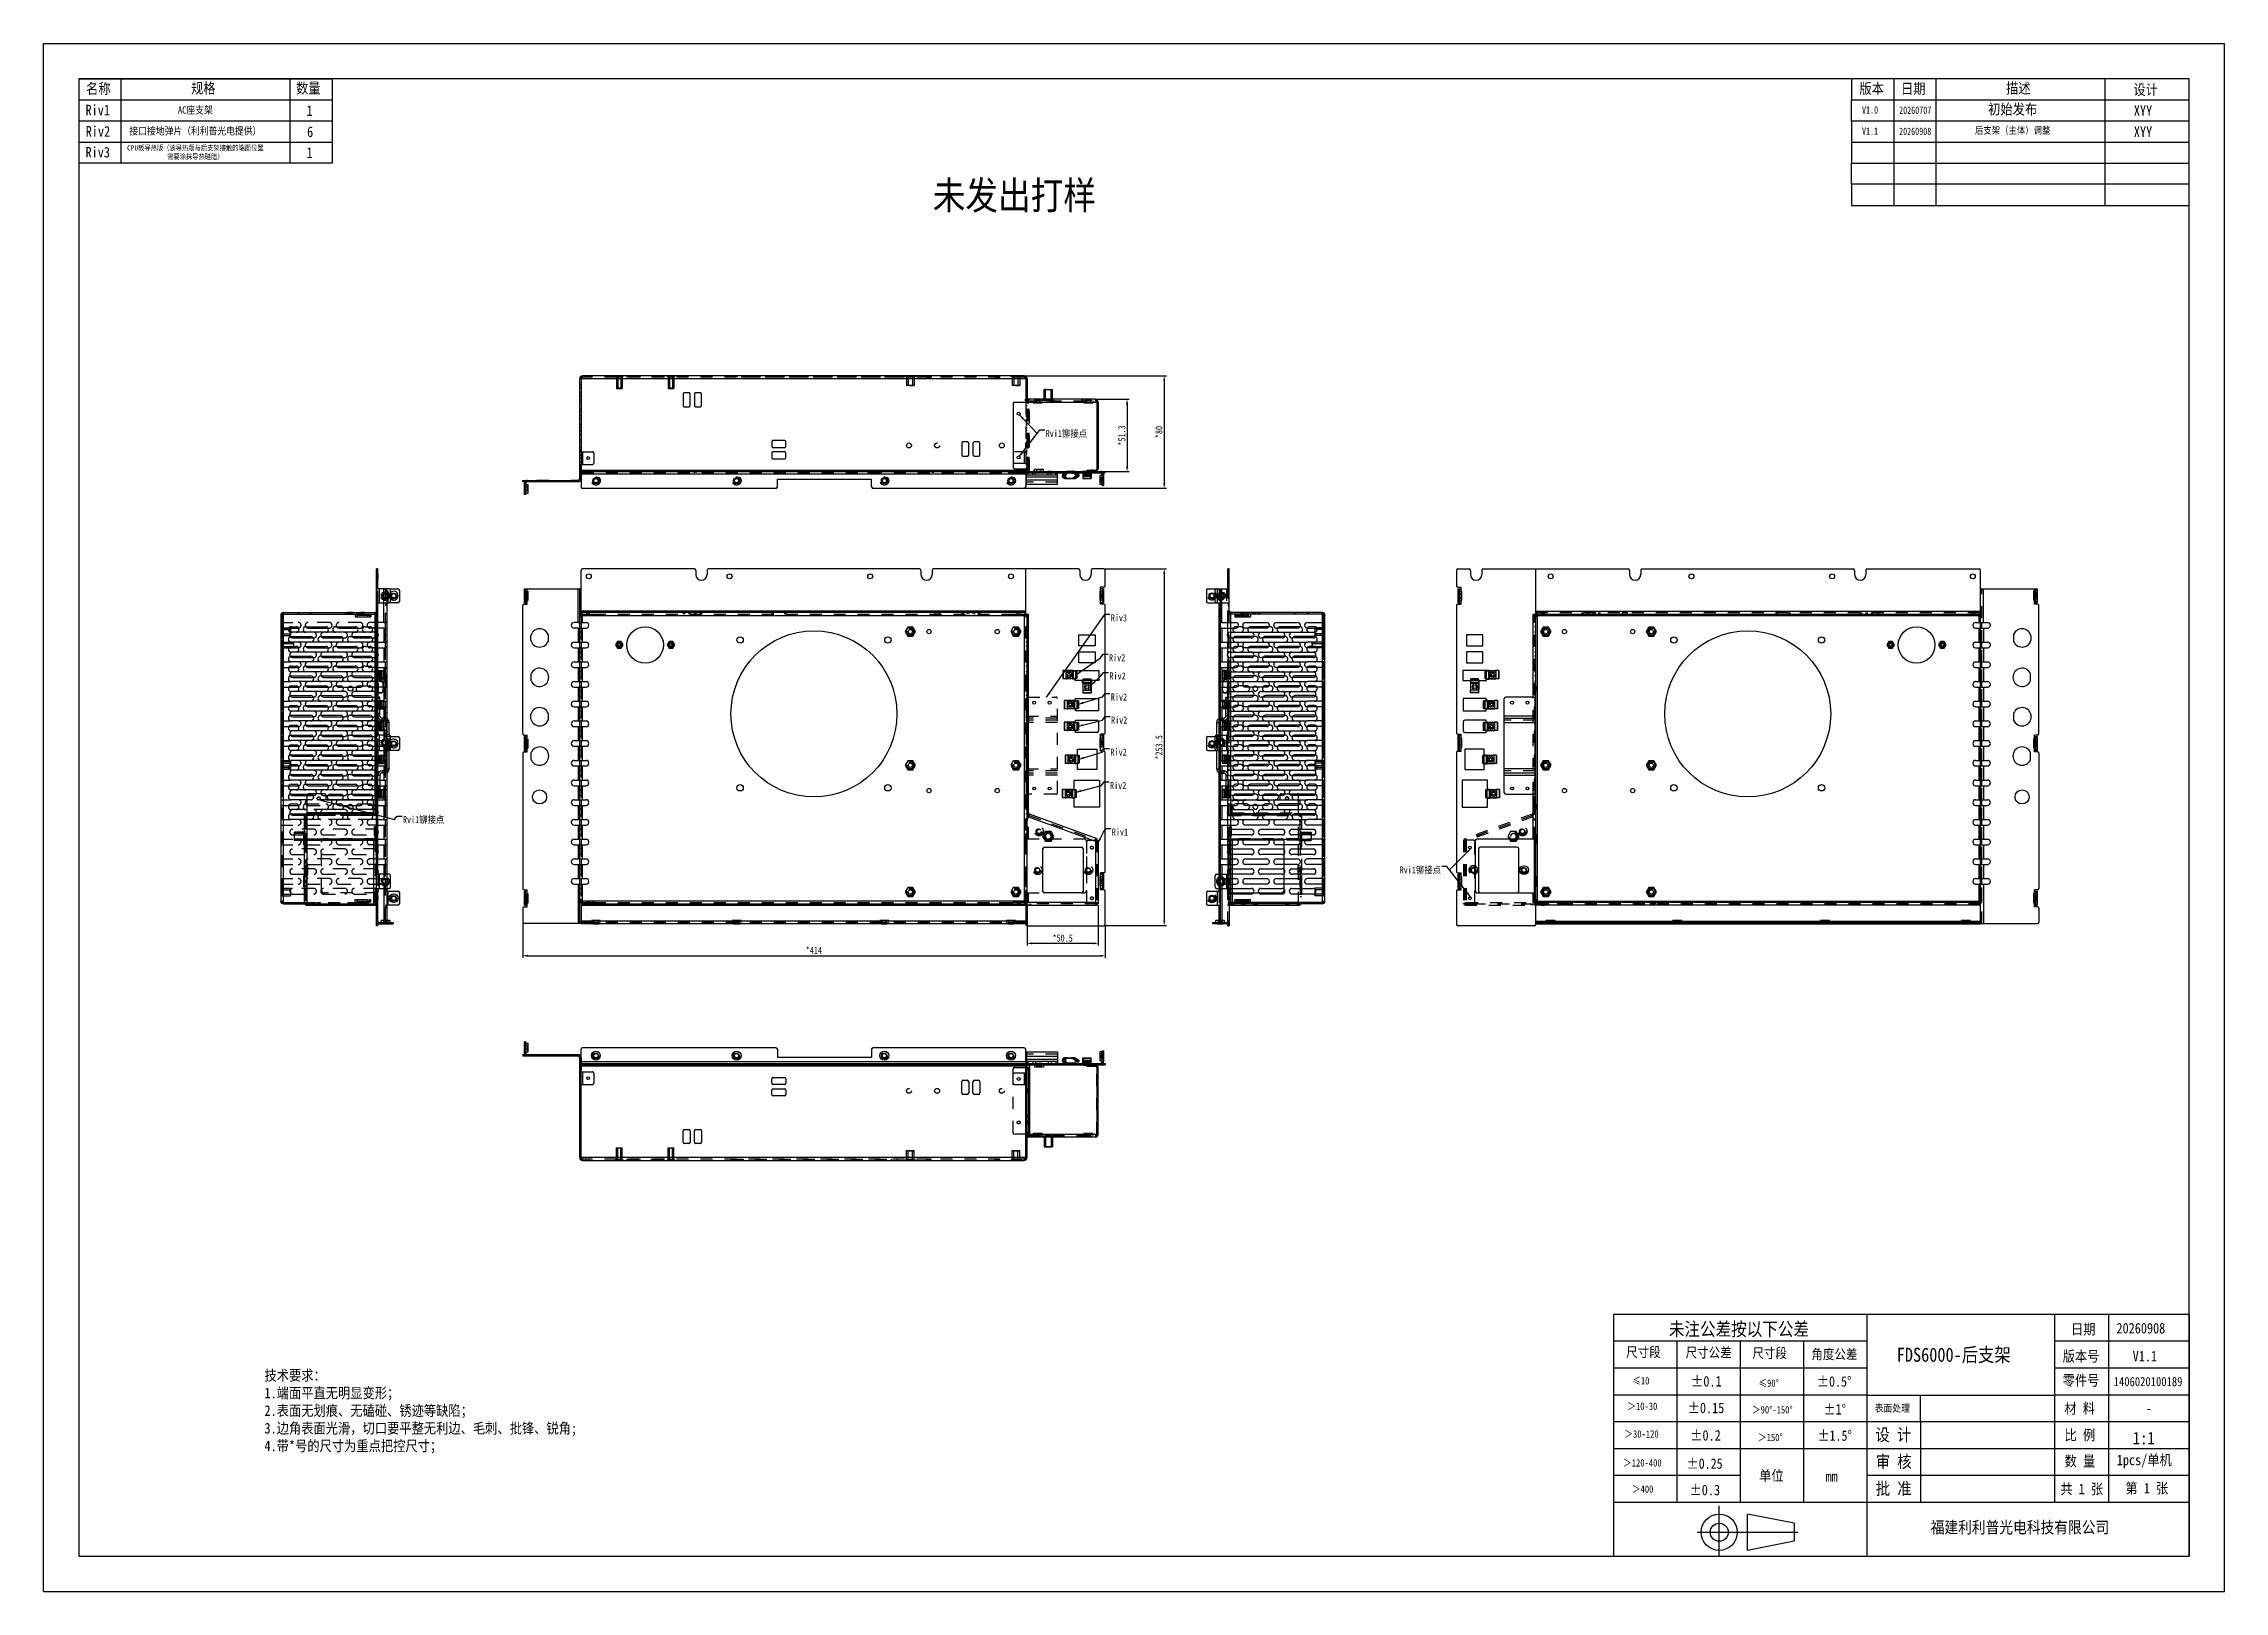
# Model space of a CAD drawing. Header units: millimetres. Extents: x 0 to 8948, y -1340 to 1100.
# Drawn here: x 4392 to 5942, y -1340 to -240 of the extents above; entities that cross this region are included whole.
import ezdxf

# ---------------------------------------------------------------- set-up
doc = ezdxf.new("R2010")
doc.units = ezdxf.units.MM
doc.header["$LTSCALE"] = 85.25
doc.header["$PDMODE"] = 3
doc.header["$PDSIZE"] = 8
doc.linetypes.add('HIDDEN', pattern=[0.2, 0.1, -0.1])
doc.layers.get('0').update_dxf_attribs({"linetype": 'CONTINUOUS'})
doc.layers.get('Defpoints').update_dxf_attribs({"linetype": 'CONTINUOUS'})
doc.layers.add('02___PRT_ALL_AXES', color=7, linetype='CONTINUOUS')
doc.layers.add('DEFAULT_2', color=8, linetype='HIDDEN')
doc.styles.get("Standard").update_dxf_attribs({"font": 'txt', "width": 0.85})
doc.styles.add('TEXTSTYLE_1', font='gdt', dxfattribs={"width": 0.8})
doc.dimstyles.new('DIMSTYLE_1', dxfattribs={"dimtxt": 5, "dimasz": 3.5, "dimexe": 1.5, "dimexo": 1, "dimgap": 1.25, "dimtad": 1, "dimdsep": 46, "dimtxsty": 'Standard', "dimblk": '_FILLED', "dimblk1": '_FILLED', "dimblk2": '_FILLED', "dimcen": 0.09, "dimadec": 0, "dimazin": 0, "dimtp": 0.01, "dimtm": 0.01, "dimtfac": 1, "dimtofl": 0, "dimtmove": 0, "dimatfit": 3, "dimldrblk": '_FILLED', "dimfxl": 0, "dimtolj": 1, "dimarcsym": 0})
doc.dimstyles.get("Standard").update_dxf_attribs({"dimtxt": 2.5, "dimasz": 3.5, "dimexe": 1.5, "dimexo": 1, "dimtad": 1, "dimdsep": 46, "dimtxsty": 'Standard', "dimblk": '_FILLED', "dimblk1": '_FILLED', "dimblk2": '_FILLED', "dimcen": 0.09, "dimadec": 0, "dimazin": 0, "dimtol": 1, "dimtp": 0.01, "dimtm": 0.01, "dimtfac": 1, "dimtofl": 0, "dimtmove": 0, "dimatfit": 3, "dimldrblk": '_FILLED', "dimfxl": 0, "dimtolj": 1, "dimarcsym": 0})

msp = doc.modelspace()

# ---------------------------------------------------------------- texts
at = {"lineweight": -3, "attachment_point": 5}
for s, insert, char_height, width in [('{\\fSimSun|b0|i0|c134|p54;名称}', (4431.301, -272.361), 7.5163, 32.26492), ('{\\fSimSun|b0|i0|c134|p54;规格}', (4505.909, -272.052), 7.5163, 32.26492), ('{\\fSimSun|b0|i0|c134|p54;数量}', (4580.541, -272.031), 7.5163, 32.26492), ('{\\fSimSun|b0|i0|c134|p54;版本}', (5691.749, -272.256), 7.5163, 32.26492), ('{\\fSimSun|b0|i0|c134|p54;日期}', (5721.301, -272.361), 7.5163, 32.26492), ('{\\fSimSun|b0|i0|c134|p54;描述}', (5795.909, -272.052), 7.5163, 32.26492), ('{\\fSimSun|b0|i0|c134|p54;设计}', (5886.491, -273.067), 7.5163, 32.26492), ('{\\fSimSun|b0|i0|c134|p54;Riv1}', (4430.87, -287.165), 7.5163, 32.26492), ('{\\fSimSun|b0|i0|c134|p54;1}', (4581.448, -287.519), 7.5163, 32.26492), ('{\\fSimSun|b0|i0|c134|p54;初始发布}', (5791.918, -286.947), 7.5163, 49.01933), ('{\\fSimSun|b0|i0|c134|p54;XYY}', (5884.574, -287.499), 7.5163, 32.26492), ('{\\fSimSun|b0|i0|c134|p54;Riv2}', (4431.012, -302.3), 7.5163, 32.26492), ('{\\fSimSun|b0|i0|c134|p54;6}', (4581.848, -302.651), 7.5163, 32.26492), ('{\\fSimSun|b0|i0|c134|p54;XYY}', (5884.574, -302.499), 7.5163, 32.26492), ('{\\fSimSun|b0|i0|c134|p54;Riv3}', (4430.87, -317.165), 7.5163, 32.26492), ('{\\fSimSun|b0|i0|c134|p54;1}', (4581.448, -317.519), 7.5163, 32.26492), ('{\\fSimSun|b0|i0|c134|p54;尺寸段}', (5529.436, -1170.249), 7.05878, 63.16955), ('{\\fSimSun|b0|i0|c134|p54;尺寸公差}', (5575.85, -1170.593), 7.05878, 63.16955), ('{\\fSimSun|b0|i0|c134|p54;尺寸段}', (5619.17, -1170.937), 7.05878, 63.16955), ('{\\fSimSun|b0|i0|c134|p54;角度公差}', (5665.24, -1171.796), 7.05878, 63.16955), ('{\\fSimSun|b0|i0|c134|p54;≤10}', (5527.665, -1190.32), 5.25, 20.4485), ('{\\fSimSun|b0|i0|c0|p54;%%P\\fSimSun|b0|i0|c134|p54;0.1}', (5574.231, -1190.683), 7.5, 40.66211), ('{\\fSimSun|b0|i0|c134|p54;≤90°}', (5618.496, -1192.015), 5.25, 61.41484), ('{\\fSimSun|b0|i0|c0|p54;%%P\\fSimSun|b0|i0|c134|p54;0.5\\fSimSun|b0|i0|c0|p54;%%D}', (5665.132, -1190.787), 7.35, 40.66211), ('{\\fSimSun|b0|i0|c134|p54;＞10-30}', (5528.665, -1208.408), 5.25, 32.56221), ('{\\fSimSun|b0|i0|c0|p54;%%P\\fSimSun|b0|i0|c134|p54;0.15}', (5573.942, -1209.598), 7.5, 40.66211), ('{\\fSimSun|b0|i0|c134|p54;＞90°-150°}', (5621.044, -1210.886), 5.25, 42.83625), ('{\\fSimSun|b0|i0|c0|p54;%%P\\fSimSun|b0|i0|c134|p54;1\\fSimSun|b0|i0|c0|p54;%%D}', (5665.504, -1210.563), 7.35, 40.66211), ('{\\fSimSun|b0|i0|c134|p54;＞30-120}', (5528.063, -1228.128), 5.25, 38.82128), ('{\\fSimSun|b0|i0|c0|p54;%%P\\fSimSun|b0|i0|c134|p54;0.2}', (5573.635, -1229.091), 7.5, 40.66211), ('{\\fSimSun|b0|i0|c134|p54;＞150°}', (5619.639, -1230.538), 5.25, 61.41484), ('{\\fSimSun|b0|i0|c0|p54;%%P\\fSimSun|b0|i0|c134|p54;1.5\\fSimSun|b0|i0|c0|p54;%%D}', (5665.437, -1229.31), 7.35, 40.66211), ('{\\fSimSun|b0|i0|c134|p54;＞120-400}', (5528.699, -1248.658), 5.25, 38.60023), ('{\\fSimSun|b0|i0|c0|p54;%%P\\fSimSun|b0|i0|c134|p54;0.25}', (5573.031, -1249.173), 7.35, 40.66211), ('{\\fSimSun|b0|i0|c134|p54;＞400}', (5528.881, -1267.294), 5.25, 61.41484), ('{\\fSimSun|b0|i0|c0|p54;%%P\\fSimSun|b0|i0|c134|p54;0.3}', (5573.115, -1267.917), 7.5, 40.66211)]:
    msp.add_mtext(s, dxfattribs=dict(at, insert=insert, char_height=char_height, width=width))
for s, insert, char_height, width, attachment_point in [('{\\fSimSun|b0|i0|c134|p54;AC座支架}', (4500.264, -287.397), 5.25, 100.18624, 5), ('{\\fSimSun|b0|i0|c134|p54;接口接地弹片（利利普光电提供）}', (4500.255, -302.367), 5.25, 100.18624, 5), ('{\\f宋体|b0|i0|c134|p54;未注公差按以下公差}', (5597.37, -1154.087), 9.5445, 169.57989, 5), ('{\\fSimSun|b0|i0|c134|p54;日期}', (5842.085, -1154.015), 7.5, 56.7, 5), ('{\\fSimSun|b0|i0|c0|p54;202\\fSimSun|b0|i0|c134|p54;60908}', (5865.694, -1149.133), 7.5, 47.64523, 1), ('{\\fSimSun|b0|i0|c134|p54;FDS6000-后支架}', (5750.03, -1172.324), 10, 104.15153, 5), ('{\\fSimSun|b0|i0|c134|p54;版本号}', (5840.535, -1173.211), 7.5, 56.7, 5), ('{\\fSimSun|b0|i0|c0|p54;V\\fSimSun|b0|i0|c134|p54;1.1}', (5877.192, -1169.008), 7.5, 47.64523, 1), ('{\\fSimSun|b0|i0|c134|p54;技术要求：\\P1.端面平直无明显变形；\\P2.表面无划痕、无磕碰、锈迹等缺陷；\\P3.边角表面光滑，切口要平整无利边、毛刺、批锋、锐角;\\P4.\\fSimSun|b0|i0|c134|p34;\\C0;带*号的尺寸为重点把控尺寸\\fSimSun|b0|i0|c134|p54;\\C256;；}', (4549.387, -1182.645), 7.5163, 260.45821, 1), ('{\\fSimSun|b0|i0|c134|p54;零件号}', (5840.534, -1190.434), 7.5, 57.267, 5), ('{\\fSimSun|b0|i0|c0|p54;1406020100189}', (5863.741, -1187.594), 6.5, 49.26177, 1), ('{\\fSimSun|b0|i0|c134|p54;表面处理}', (5706.389, -1210.024), 5.25, 37.6936, 5), ('{\\fSimSun|b0|i0|c134|p54;材 料}', (5839.586, -1210.271), 7.5, 57.267, 5), ('{\\fSimSun|b0|i0|c134|p54;设 计}', (5707.108, -1229.125), 8.78094, 37.6936, 5), ('{\\fSimSun|b0|i0|c134|p54;比 例}', (5839.717, -1229.231), 7.5, 57.267, 5), ('{\\fSimSun|b0|i0|c134|p54;单位}', (5620.399, -1258.102), 7.5, 37.6936, 5), ('{\\f宋体|b0|i0|c134|p54;审 核}', (5707.38, -1248.175), 8.78094, 38.178, 5), ('{\\fSimSun|b0|i0|c134|p54;数 量}', (5839.71, -1247.818), 7.5, 81, 5), ('{\\fSimSun|b0|i0|c134|p54;1pcs/单机}', (5885.479, -1247.592), 7.5, 57.267, 5), ('{\\fSimSun|b0|i0|c134|p54;mm}', (5663.244, -1258.185), 7.5, 37.6936, 5), ('{\\f宋体|b0|i0|c134|p54;批 准}', (5707.38, -1267.345), 8.78094, 38.178, 5), ('{\\fSimSun|b0|i0|c134|p54;\\H0.85412x;共 1 张\\H1.17079x; }', (5841.029, -1267.543), 8.78094, 38.69293, 5), ('{\\fSimSun|b0|i0|c134|p54;\\H0.85412x;第 1 张\\H1.17079x; }', (5887.309, -1267.026), 8.78094, 41.14746, 5), ('{\\fSimSun|b1|i0|c134|p54;   福建利利普光电科技有限公司}', (5789.794, -1294.892), 8.41825, 188.78327, 5)]:
    msp.add_mtext(s, dxfattribs=dict(insert=insert, char_height=char_height, width=width, attachment_point=attachment_point))
at = {"insert": (5684.842, -284.462), "char_height": 5.25, "width": 18.95171, "attachment_point": 1, "style": 'TEXTSTYLE_1'}
msp.add_mtext('{\\fSimSun|b0|i0|c0|p2;V1.0}', dxfattribs=at)
at = {"color": 0, "insert": (5711.233, -284.621), "char_height": 5.25, "width": 28.21107, "attachment_point": 1, "style": 'TEXTSTYLE_1'}
msp.add_mtext('{\\fSimSun|b0|i0|c134|p54;20260707}', dxfattribs=at)
at = {"color": 1, "char_height": 5.25, "attachment_point": 1, "style": 'TEXTSTYLE_1'}
for s, insert, width in [('{\\fSimSun|b0|i0|c0|p2;V1.\\fSimSun|b0|i0|c134|p2;1}', (5684.842, -299.462), 18.95171), ('{\\fSimSun|b0|i0|c134|p54;20260908}', (5711.233, -299.621), 28.21107)]:
    msp.add_mtext(s, dxfattribs=dict(at, insert=insert, width=width))
at = {"color": 1, "lineweight": -3, "attachment_point": 5}
for s, insert, char_height, width in [('{\\fSimSun|b0|i0|c134|p54;后支架（主体）调整}', (5791.918, -301.947), 5, 84.49203), ('{\\fSimSun|b0|i0|c134|p54;未发出打样}', (5082.373, -348.91), 20, 347.86922)]:
    msp.add_mtext(s, dxfattribs=dict(at, insert=insert, char_height=char_height, width=width))
at = {"color": 1, "insert": (4500.264, -317.397), "char_height": 3.75, "width": 100.18624, "attachment_point": 5}
msp.add_mtext('{\\fSimSun|b0|i0|c134|p54;CPU板导热版（该导热版与后支架接触的端面位置需要涂抹导热硅脂）}', dxfattribs=at)
at = {"color": 2, "linetype": 'Continuous', "char_height": 5, "line_spacing_factor": 0.9}
for s, insert, width, attachment_point in [('Rvi1铆接点', (5104.651, -514.537), 44.625, 1), ('Riv3', (5150.932, -645.535), 17, 1), ('Riv2', (5149.651, -673.892), 17, 1), ('Riv2', (5149.94, -686.832), 17, 1), ('Riv2', (5150.95, -701.792), 17, 1), ('Riv2', (5151.089, -718.18), 17, 1), ('Riv2', (5150.7, -740.925), 17, 1), ('Riv2', (5150.389, -764.694), 17, 1), ('Rvi1铆接点', (4647.81, -788.92), 44.625, 1), ('Riv1', (5151.64, -797.807), 17, 1), ('Rvi1铆接点', (5385.658, -824.737), 44.625, 3)]:
    msp.add_mtext(s, dxfattribs=dict(at, insert=insert, width=width, attachment_point=attachment_point))
at = {"color": 7, "insert": (5888.777, -1209.96), "char_height": 6.6813, "width": 57.267, "attachment_point": 5}
msp.add_mtext('{\\fSimSun|b0|i0|c134|p54;-}', dxfattribs=at)
at = {"linetype": 'Continuous', "insert": (5892.958, -1226.534), "char_height": 9, "width": 13.6115, "attachment_point": 3, "line_spacing_factor": 0.9}
msp.add_mtext('{\\fSimSun|b0|i0|c134|p2;1:1}', dxfattribs=at)

# ---------------------------------------------------------------- blocks, each defined once
blk = doc.blocks.new('_FILLED')
at = {"color": 0, "linetype": 'ByBlock'}
blk.add_solid([(0, 0), (-1, 0.21), (-1, -0.21)], dxfattribs=at)
blk = doc.blocks.new('*D89')
at = {"color": 0, "linetype": 'Continuous', "lineweight": -2, "transparency": 16777216}
for p, q in [((4732.9, -865.3), (4732.9, -889.7)), ((5146.9, -866.8), (5146.9, -889.7)), ((4736.4, -888.2), (5143.4, -888.2))]:
    blk.add_line(p, q, dxfattribs=at)
at = {"layer": 'Defpoints', "color": 0, "linetype": 'Continuous', "transparency": 16777216}
for p in [(4732.9, -864.3), (5146.9, -865.8), (5146.9, -888.2)]:
    blk.add_point(p, dxfattribs=at)
at = {"color": 0, "linetype": 'Continuous', "lineweight": -2, "transparency": 16777216, "xscale": 3.5, "yscale": 3.5, "zscale": 3.5, "rotation": 180}
blk.add_blockref('_FILLED', (4732.9, -888.2), dxfattribs=at)
at = {"color": 0, "linetype": 'Continuous', "lineweight": -2, "transparency": 16777216, "xscale": 3.5, "yscale": 3.5, "zscale": 3.5}
blk.add_blockref('_FILLED', (5146.9, -888.2), dxfattribs=at)
at = {"color": 0, "linetype": 'Continuous', "transparency": 16777216, "insert": (4939.9, -881.9), "char_height": 5, "width": 17, "attachment_point": 2}
blk.add_mtext('\\A1;*414', dxfattribs=at)
blk = doc.blocks.new('*D90')
at = {"color": 0, "linetype": 'Continuous', "lineweight": -2, "transparency": 16777216}
for p, q in [((5140.9, -492.7), (5164, -492.7)), ((5162.5, -496.2), (5162.5, -540.5)), ((5146.9, -544), (5164, -544))]:
    blk.add_line(p, q, dxfattribs=at)
at = {"layer": 'Defpoints', "color": 0, "linetype": 'Continuous', "transparency": 16777216}
for p in [(5139.9, -492.7), (5145.9, -544), (5162.5, -544)]:
    blk.add_point(p, dxfattribs=at)
at = {"color": 0, "linetype": 'Continuous', "lineweight": -2, "transparency": 16777216, "xscale": 3.5, "yscale": 3.5, "zscale": 3.5}
for p, rotation in [((5162.5, -492.7), 90), ((5162.5, -544), 270)]:
    blk.add_blockref('_FILLED', p, dxfattribs=dict(at, rotation=rotation))
at = {"color": 0, "linetype": 'Continuous', "transparency": 16777216, "insert": (5156.2, -518.4), "char_height": 5, "width": 21.25, "attachment_point": 2, "rotation": 90}
blk.add_mtext('\\A1;*51.3', dxfattribs=at)
blk = doc.blocks.new('*D91')
at = {"color": 0, "linetype": 'Continuous', "lineweight": -2, "transparency": 16777216}
for p, q in [((5090.4, -476), (5190.4, -476)), ((5188.9, -479.5), (5188.9, -552.5)), ((5090.4, -556), (5190.4, -556))]:
    blk.add_line(p, q, dxfattribs=at)
at = {"layer": 'Defpoints', "color": 0, "linetype": 'Continuous', "transparency": 16777216}
for p in [(5089.4, -476), (5089.4, -556), (5188.9, -556)]:
    blk.add_point(p, dxfattribs=at)
at = {"color": 0, "linetype": 'Continuous', "lineweight": -2, "transparency": 16777216, "xscale": 3.5, "yscale": 3.5, "zscale": 3.5}
for p, rotation in [((5188.9, -476), 90), ((5188.9, -556), 270)]:
    blk.add_blockref('_FILLED', p, dxfattribs=dict(at, rotation=rotation))
at = {"color": 0, "linetype": 'Continuous', "transparency": 16777216, "insert": (5182.6, -516), "char_height": 5, "width": 12.75, "attachment_point": 2, "rotation": 90}
blk.add_mtext('\\A1;*80', dxfattribs=at)
blk = doc.blocks.new('*D92')
at = {"color": 0, "linetype": 'Continuous', "lineweight": -2, "transparency": 16777216}
for p, q in [((5091.4, -851.3), (5091.4, -880.9)), ((5141.9, -852.3), (5141.9, -880.9)), ((5138.4, -879.4), (5094.9, -879.4))]:
    blk.add_line(p, q, dxfattribs=at)
at = {"layer": 'Defpoints', "color": 0, "linetype": 'Continuous', "transparency": 16777216}
for p in [(5091.4, -850.3), (5141.9, -851.3), (5091.4, -879.4)]:
    blk.add_point(p, dxfattribs=at)
at = {"color": 0, "linetype": 'Continuous', "lineweight": -2, "transparency": 16777216, "xscale": 3.5, "yscale": 3.5, "zscale": 3.5, "rotation": 180}
blk.add_blockref('_FILLED', (5091.4, -879.4), dxfattribs=at)
at = {"color": 0, "linetype": 'Continuous', "lineweight": -2, "transparency": 16777216, "xscale": 3.5, "yscale": 3.5, "zscale": 3.5}
blk.add_blockref('_FILLED', (5141.9, -879.4), dxfattribs=at)
at = {"color": 0, "linetype": 'Continuous', "transparency": 16777216, "insert": (5116.7, -873.1), "char_height": 5, "width": 21.25, "attachment_point": 2}
blk.add_mtext('\\A1;*50.5', dxfattribs=at)
blk = doc.blocks.new('*D93')
at = {"color": 0, "linetype": 'Continuous', "lineweight": -2, "transparency": 16777216}
for p, q in [((5146.9, -613.3), (5190.4, -613.3)), ((5188.9, -616.8), (5188.9, -863.3)), ((5146.9, -866.8), (5190.4, -866.8))]:
    blk.add_line(p, q, dxfattribs=at)
at = {"layer": 'Defpoints', "color": 0, "linetype": 'Continuous', "transparency": 16777216}
for p in [(5145.9, -613.3), (5145.9, -866.8), (5188.9, -866.8)]:
    blk.add_point(p, dxfattribs=at)
at = {"color": 0, "linetype": 'Continuous', "lineweight": -2, "transparency": 16777216, "xscale": 3.5, "yscale": 3.5, "zscale": 3.5}
for p, rotation in [((5188.9, -613.3), 90), ((5188.9, -866.8), 270)]:
    blk.add_blockref('_FILLED', p, dxfattribs=dict(at, rotation=rotation))
at = {"color": 0, "linetype": 'Continuous', "transparency": 16777216, "insert": (5182.6, -740.1), "char_height": 5, "width": 25.5, "attachment_point": 2, "rotation": 90}
blk.add_mtext('\\A1;*253.5', dxfattribs=at)

# ---------------------------------------------------------------- dimensions: what is measured, and where the dimension line sits
at = {"color": 2, "linetype": 'Continuous'}
for base, p1, p2, angle, picture, middle in [((5188.885, -556.031), (5089.448, -476.031), (5089.448, -556.031), 270, '*D91', (5188.885, -516.031)), ((5162.481, -544.031), (5139.948, -492.731), (5145.948, -544.031), 270, '*D90', (5162.481, -518.381)), ((5091.448, -879.365), (5141.948, -851.329), (5091.448, -850.329), 180, '*D92', (5116.698, -879.365))]:
    dim = msp.add_linear_dim(base=base, p1=p1, p2=p2, angle=angle, text='*<>', dimstyle='DIMSTYLE_1', dxfattribs=at)
    dim.commit()
    dim.dimension.update_dxf_attribs({"geometry": picture, "text_midpoint": middle, "dimtype": 160})
at = {"color": 1, "linetype": 'Continuous'}
dim = msp.add_linear_dim(base=(5188.885, -866.829), p1=(5145.948, -613.329), p2=(5145.948, -866.829), angle=270, text='*<>', dimstyle='DIMSTYLE_1', dxfattribs=at)
dim.commit()
dim.dimension.update_dxf_attribs({"geometry": '*D93', "text_midpoint": (5188.885, -740.079), "dimtype": 160})
at = {"color": 2, "linetype": 'Continuous'}
dim = msp.add_linear_dim(base=(5146.948, -888.184), p1=(4732.948, -864.329), p2=(5146.948, -865.829), text='*<>', dimstyle='DIMSTYLE_1', dxfattribs=at)
dim.commit()
dim.dimension.update_dxf_attribs({"geometry": '*D89', "text_midpoint": (4939.948, -888.184), "dimtype": 160})

# ---------------------------------------------------------------- linework, layer by layer
at = {"color": 7, "linetype": 'Continuous'}
for p, q in [((4392.409, -1339.944), (4392.409, -239.944)), ((4392.409, -239.944), (5942.409, -239.944)), ((5942.409, -1339.944), (5942.409, -239.944)), ((4774.448, -478.031), (4773.448, -478.031)), ((5090.448, -478.031), (5091.448, -478.031)), ((5103.448, -492.731), (5103.448, -485.731)), ((5109.448, -492.731), (5109.448, -485.731)), ((5140.948, -494.731), (5141.948, -494.731)), ((4773.448, -529.031), (4774.448, -529.031)), ((4773.448, -540.031), (4774.448, -540.031)), ((5092.824, -544.031), (5092.824, -542.031)), ((5141.948, -542.031), (5140.948, -542.031)), ((4732.948, -551.331), (4732.948, -550.331)), ((4772.448, -551.331), (4732.948, -551.331)), ((4733.948, -551.331), (4733.948, -550.331)), ((4734.198, -552.331), (4735.198, -552.331)), ((4735.198, -560.331), (4735.198, -552.331)), ((4735.198, -553.181), (4736.698, -553.181)), ((4736.698, -559.481), (4736.698, -553.181)), ((4772.448, -550.331), (4772.448, -551.331)), ((4774.448, -544.031), (4773.448, -544.031)), ((4774.448, -545.031), (4773.448, -545.031)), ((4773.448, -549.331), (4774.448, -549.331)), ((4774.448, -544.031), (4774.448, -544.921)), ((5090.448, -543.031), (5091.448, -543.031)), ((5090.448, -544.921), (5090.448, -544.031)), ((5090.448, -545.031), (5146.948, -545.031)), ((5091.449, -543.085), (5090.451, -543.138)), ((5090.948, -546.531), (5090.948, -545.031)), ((5091.448, -545.031), (5091.448, -544.031)), ((5091.948, -546.531), (5091.948, -545.031)), ((5111.948, -546.531), (5111.948, -545.031)), ((5112.948, -546.531), (5112.948, -545.031)), ((5118.398, -545.031), (5118.398, -545.231)), ((5125.288, -545.231), (5118.398, -545.231)), ((5118.398, -548.831), (5123.047, -548.831)), ((5118.398, -549.031), (5118.398, -548.831)), ((5118.465, -548.831), (5118.465, -549.031)), ((5118.898, -548.831), (5118.898, -549.031)), ((5123.047, -549.031), (5123.047, -548.831)), ((5123.198, -545.031), (5123.198, -545.231)), ((5123.586, -548.674), (5125.967, -547.153)), ((5123.693, -548.842), (5123.586, -548.674)), ((5125.137, -548.831), (5123.711, -548.831)), ((5124.076, -548.674), (5126.457, -547.153)), ((5124.176, -548.831), (5124.076, -548.674)), ((5125.046, -548.674), (5127.427, -547.153)), ((5125.146, -548.83), (5125.046, -548.674)), ((5125.137, -549.031), (5125.137, -548.831)), ((5125.288, -545.031), (5125.288, -545.231)), ((5125.429, -546.31), (5125.321, -546.141)), ((5125.676, -548.674), (5128.057, -547.153)), ((5125.783, -548.842), (5125.676, -548.674)), ((5126.119, -546.462), (5125.855, -546.049)), ((5125.919, -546.31), (5125.895, -546.273)), ((5126.075, -547.321), (5125.967, -547.153)), ((5126.609, -546.462), (5126.345, -546.049)), ((5126.565, -547.321), (5126.457, -547.153)), ((5126.889, -546.31), (5126.781, -546.141)), ((5127.579, -546.462), (5127.315, -546.049)), ((5127.519, -546.31), (5127.411, -546.141)), ((5127.535, -547.321), (5127.427, -547.153)), ((5128.209, -546.462), (5127.945, -546.049)), ((5128.165, -547.321), (5128.057, -547.153)), ((5144.698, -546.881), (5143.198, -546.881)), ((5143.198, -546.881), (5143.198, -553.181)), ((5144.698, -553.181), (5143.198, -553.181)), ((5145.698, -546.031), (5144.698, -546.031)), ((5144.698, -554.031), (5144.698, -546.031)), ((5144.698, -553.031), (5145.698, -553.031)), ((5144.698, -554.031), (5145.698, -554.031)), ((5145.948, -545.031), (5145.948, -544.031)), ((5146.948, -545.031), (5146.948, -544.031)), ((4735.198, -559.331), (4734.198, -559.331)), ((4735.198, -560.331), (4734.198, -560.331)), ((4735.198, -559.481), (4736.698, -559.481)), ((4629.959, -613.329), (4628.959, -613.329)), ((4629.959, -614.329), (4628.959, -614.329)), ((4629.959, -627.329), (4629.959, -613.329)), ((5234.134, -627.329), (5234.134, -613.329)), ((5235.134, -613.329), (5234.134, -613.329)), ((5235.134, -614.329), (5234.134, -614.329)), ((5396.602, -614.329), (5396.602, -625.329)), ((5397.602, -613.329), (5405.602, -613.329)), ((5406.602, -614.329), (5406.602, -617.329)), ((5414.602, -614.329), (5414.602, -617.329)), ((5415.602, -613.329), (5518.602, -613.329)), ((5453.102, -865.829), (5453.102, -613.329)), ((5519.602, -614.329), (5519.602, -617.329)), ((5527.602, -614.329), (5527.602, -617.329)), ((5528.602, -613.329), (5678.602, -613.329)), ((5679.602, -614.329), (5679.602, -617.329)), ((5687.602, -614.329), (5687.602, -617.329)), ((5688.602, -613.329), (5768.102, -613.329)), ((5769.102, -651.329), (5769.102, -614.329)), ((4629.959, -625.329), (4628.959, -625.329)), ((4629.959, -626.329), (4628.959, -626.329)), ((4634.259, -633.65), (4634.259, -631.009)), ((4636.259, -631.586), (4636.259, -633.073)), ((4637.959, -627.329), (4644.259, -627.329)), ((4639.338, -633.168), (4638.959, -633.396)), ((4638.959, -633.427), (4639.342, -633.196)), ((4639.342, -633.196), (4639.002, -633.683)), ((4639.002, -633.683), (4639.538, -633.598)), ((4639.079, -633.774), (4639.066, -633.781)), ((4639.116, -633.815), (4639.079, -633.774)), ((4639.095, -632.7), (4639.094, -632.688)), ((4639.094, -632.7), (4639.198, -632.692)), ((4639.122, -633.636), (4639.404, -633.231)), ((4639.603, -633.561), (4639.122, -633.636)), ((4639.538, -633.598), (4639.175, -633.817)), ((4639.213, -633.997), (4639.186, -633.922)), ((4639.2, -634.004), (4639.213, -633.997)), ((4639.216, -633.874), (4639.57, -633.661)), ((4639.316, -633.084), (4639.303, -633.092)), ((4639.303, -633.092), (4639.338, -633.168)), ((4639.412, -634.129), (4639.395, -634.136)), ((4639.64, -633.673), (4639.679, -633.715)), ((4639.647, -634.019), (4639.643, -634.038)), ((4639.679, -633.715), (4639.691, -633.707)), ((4639.695, -633.843), (4639.701, -633.86)), ((4639.878, -634.329), (4639.858, -634.363)), ((4639.858, -634.363), (4640.04, -634.477)), ((4640.061, -634.443), (4639.878, -634.329)), ((4640.04, -634.477), (4640.061, -634.443)), ((4640.178, -634.71), (4640.172, -634.723)), ((4640.225, -634.721), (4640.178, -634.71)), ((4640.44, -634.285), (4640.268, -634.7)), ((4640.308, -634.288), (4640.313, -634.308)), ((4640.313, -634.308), (4640.44, -634.285)), ((4640.323, -634.723), (4640.523, -634.241)), ((4640.374, -634.792), (4640.338, -634.769)), ((4640.369, -634.805), (4640.374, -634.792)), ((4640.523, -634.241), (4640.495, -634.23)), ((4645.259, -628.329), (4645.259, -636.329)), ((4774.448, -627.329), (4773.448, -627.329)), ((4774.448, -628.329), (4773.448, -628.329)), ((5397.602, -626.329), (5399.852, -626.329)), ((5397.852, -627.329), (5399.852, -627.329)), ((5398.852, -628.329), (5397.852, -628.329)), ((5398.852, -637.329), (5398.852, -627.329)), ((5398.852, -629.179), (5400.352, -629.179)), ((5398.852, -635.479), (5400.352, -635.479)), ((5399.852, -629.179), (5399.852, -626.329)), ((5399.852, -638.329), (5399.852, -635.479)), ((5400.352, -635.479), (5400.352, -629.18)), ((5769.102, -627.329), (5809.352, -627.329)), ((5771.102, -651.329), (5771.102, -627.329)), ((5808.352, -629.179), (5806.852, -629.179)), ((5806.852, -629.18), (5806.852, -635.479)), ((5808.352, -635.479), (5806.852, -635.479)), ((5807.352, -629.179), (5807.352, -627.329)), ((5807.352, -638.329), (5807.352, -635.479)), ((5808.352, -637.329), (5808.352, -627.329)), ((5808.352, -628.329), (5809.352, -628.329)), ((4562.959, -645.329), (4562.959, -644.329)), ((4613.959, -645.329), (4623.959, -645.329)), ((4623.959, -646.329), (4622.959, -646.329)), ((4627.959, -645.329), (4627.959, -644.329)), ((4629.959, -638.329), (4628.959, -638.329)), ((4629.959, -639.329), (4628.959, -639.329)), ((4629.959, -731.329), (4629.959, -637.329)), ((4634.259, -651.329), (4634.259, -637.329)), ((4636.259, -637.329), (4636.259, -651.329)), ((4644.259, -637.329), (4637.959, -637.329)), ((4774.448, -645.329), (4773.448, -645.329)), ((4774.448, -645.329), (4774.448, -644.329)), ((5090.448, -645.329), (5090.448, -644.329)), ((5090.448, -645.329), (5091.448, -645.329)), ((5227.834, -732.329), (5227.834, -637.329)), ((5227.834, -638.329), (5228.834, -638.329)), ((5227.834, -639.329), (5228.834, -639.329)), ((5227.834, -645.329), (5228.834, -645.329)), ((5236.134, -645.329), (5236.134, -644.329)), ((5250.134, -645.329), (5239.134, -645.329)), ((5301.134, -645.329), (5301.134, -644.329)), ((5396.602, -639.329), (5396.602, -729.829)), ((5397.602, -638.329), (5399.852, -638.329)), ((5398.852, -636.329), (5397.852, -636.329)), ((5397.852, -637.329), (5399.852, -637.329)), ((5451.102, -704.329), (5451.102, -645.329)), ((5451.102, -645.329), (5769.102, -645.329)), ((5453.102, -643.329), (5769.102, -643.329)), ((5454.102, -850.329), (5454.102, -645.329)), ((5454.102, -646.329), (5768.102, -646.329)), ((5461.102, -646.329), (5461.102, -645.329)), ((5462.102, -646.329), (5462.102, -645.329)), ((5760.102, -646.329), (5760.102, -645.329)), ((5761.102, -646.329), (5761.102, -645.329)), ((5768.102, -651.329), (5768.102, -645.329)), ((5807.352, -637.329), (5809.352, -637.329)), ((5809.602, -638.329), (5807.352, -638.329)), ((5808.352, -636.329), (5809.352, -636.329)), ((5810.602, -730.329), (5810.602, -639.329)), ((4567.859, -655.136), (4567.859, -655.147)), ((4567.859, -655.136), (4567.959, -655.136)), ((4567.859, -655.147), (4567.959, -655.147)), ((4567.859, -655.471), (4567.859, -655.563)), ((4567.859, -655.471), (4567.959, -655.471)), ((4567.959, -655.479), (4567.859, -655.479)), ((4567.959, -655.523), (4567.859, -655.523)), ((4567.959, -655.536), (4567.859, -655.536)), ((4567.959, -655.539), (4567.859, -655.539)), ((4567.859, -655.563), (4567.959, -655.563)), ((4567.859, -657.079), (4567.859, -657.198)), ((4567.859, -657.079), (4567.959, -657.079)), ((4567.859, -657.198), (4567.959, -657.198)), ((4567.959, -657.829), (4567.959, -655.129)), ((4567.959, -655.329), (4573.388, -655.329)), ((4569.388, -662.329), (4584.111, -662.329)), ((4569.859, -665.234), (4569.859, -665.259)), ((4569.859, -665.259), (4569.959, -665.259)), ((4580.388, -655.329), (4594.611, -655.329)), ((4591.388, -662.329), (4605.111, -662.329)), ((4602.388, -655.329), (4615.611, -655.329)), ((4613.388, -662.329), (4626.111, -662.329)), ((4629.959, -665.329), (4636.259, -665.329)), ((4634.259, -651.329), (4636.259, -651.329)), ((4634.259, -655.329), (4634.259, -665.329)), ((4634.259, -655.329), (4636.259, -655.329)), ((4636.259, -655.329), (4636.259, -719.659)), ((4774.448, -651.329), (4774.448, -655.329)), ((4774.448, -665.329), (4774.448, -669.329)), ((4800.227, -664.954), (4798.855, -667.329)), ((4802.969, -664.954), (4800.227, -664.954)), ((4804.34, -667.329), (4802.969, -664.954)), ((4836.927, -664.954), (4835.555, -667.329)), ((4839.669, -664.954), (4836.927, -664.954)), ((4841.04, -667.329), (4839.669, -664.954)), ((5006.6, -654.629), (5004.753, -657.829)), ((5004.753, -657.829), (5006.6, -661.029)), ((5010.295, -654.629), (5006.6, -654.629)), ((5006.6, -661.029), (5010.295, -661.029)), ((5012.143, -657.829), (5010.295, -654.629)), ((5010.295, -661.029), (5012.143, -657.829)), ((5081.6, -654.629), (5079.753, -657.829)), ((5079.753, -657.829), (5081.6, -661.029)), ((5085.295, -654.629), (5081.6, -654.629)), ((5081.6, -661.029), (5085.295, -661.029)), ((5087.143, -657.829), (5085.295, -654.629)), ((5085.295, -661.029), (5087.143, -657.829)), ((5234.134, -655.329), (5234.134, -651.329)), ((5234.134, -661.562), (5234.134, -659.097)), ((5234.134, -669.329), (5234.134, -665.329)), ((5236.134, -655.329), (5236.134, -651.329)), ((5236.134, -662.329), (5236.134, -658.329)), ((5236.134, -669.329), (5236.134, -665.329)), ((5241.428, -654.329), (5239.705, -654.329)), ((5252.428, -661.329), (5239.705, -661.329)), ((5263.428, -654.329), (5250.205, -654.329)), ((5274.428, -661.329), (5260.705, -661.329)), ((5285.205, -654.329), (5271.205, -654.329)), ((5295.705, -661.329), (5281.705, -661.329)), ((5295.705, -654.329), (5292.205, -654.329)), ((5294.134, -667.329), (5294.134, -665.329)), ((5294.234, -665.779), (5294.134, -665.779)), ((5294.234, -665.868), (5294.134, -665.868)), ((5294.234, -666.091), (5294.134, -666.091)), ((5294.134, -666.22), (5294.234, -666.22)), ((5294.234, -666.231), (5294.134, -666.231)), ((5294.234, -666.49), (5294.134, -666.49)), ((5294.234, -665.868), (5294.234, -665.779)), ((5294.234, -666.231), (5294.234, -666.091)), ((5294.234, -666.609), (5294.234, -666.49)), ((5296.134, -655.329), (5296.134, -655.129)), ((5296.234, -655.132), (5296.134, -655.132)), ((5296.234, -655.144), (5296.134, -655.144)), ((5296.234, -655.189), (5296.134, -655.189)), ((5296.234, -655.219), (5296.134, -655.219)), ((5296.234, -655.144), (5296.234, -655.132)), ((5296.234, -655.219), (5296.234, -655.189)), ((5301.134, -651.329), (5301.134, -655.129)), ((5302.134, -655.329), (5302.134, -651.329)), ((5302.134, -669.329), (5302.134, -665.329)), ((5403.712, -660.109), (5403.712, -667.909)), ((5415.412, -660.109), (5403.712, -660.109)), ((5415.412, -667.909), (5415.412, -660.109)), ((5457.477, -657.198), (5458.257, -657.8)), ((5458.285, -657.678), (5457.508, -657.079)), ((5458.276, -656.546), (5458.129, -656.571)), ((5458.129, -656.571), (5458.134, -656.6)), ((5458.134, -656.6), (5458.311, -656.571)), ((5458.178, -656.427), (5458.154, -656.461)), ((5458.154, -656.461), (5458.276, -656.546)), ((5458.3, -656.512), (5458.178, -656.427)), ((5458.257, -657.8), (5458.361, -657.823)), ((5458.302, -656.361), (5458.272, -656.366)), ((5458.272, -656.366), (5458.3, -656.512)), ((5458.421, -657.068), (5458.285, -657.678)), ((5458.334, -656.537), (5458.302, -656.361)), ((5458.311, -656.571), (5458.343, -656.746)), ((5458.511, -656.508), (5458.334, -656.537)), ((5458.343, -656.746), (5458.373, -656.742)), ((5458.373, -656.742), (5458.345, -656.595)), ((5458.345, -656.595), (5458.467, -656.681)), ((5458.361, -657.823), (5458.525, -657.092)), ((5458.369, -656.561), (5458.516, -656.537)), ((5458.491, -656.647), (5458.369, -656.561)), ((5458.525, -657.092), (5458.421, -657.068)), ((5458.467, -656.681), (5458.491, -656.647)), ((5458.498, -655.768), (5458.495, -655.844)), ((5458.495, -655.844), (5458.51, -655.909)), ((5458.529, -655.699), (5458.498, -655.768)), ((5458.51, -655.909), (5458.554, -655.982)), ((5458.516, -656.537), (5458.511, -656.508)), ((5458.579, -655.62), (5458.529, -655.699)), ((5458.554, -655.982), (5458.615, -656.045)), ((5458.635, -655.563), (5458.579, -655.62)), ((5458.595, -655.809), (5458.609, -655.751)), ((5458.599, -655.856), (5458.595, -655.809)), ((5458.643, -655.929), (5458.599, -655.856)), ((5458.609, -655.751), (5458.634, -655.711)), ((5458.615, -656.045), (5458.684, -656.078)), ((5458.634, -655.711), (5458.712, -655.639)), ((5458.722, -655.98), (5458.643, -655.929)), ((5458.684, -656.078), (5458.795, -656.061)), ((5458.712, -655.639), (5458.819, -655.575)), ((5458.798, -655.984), (5458.722, -655.98)), ((5458.757, -656.158), (5458.754, -656.234)), ((5458.754, -656.234), (5458.78, -656.318)), ((5458.795, -656.061), (5458.757, -656.158)), ((5458.78, -656.318), (5458.802, -656.355)), ((5458.864, -655.448), (5458.788, -655.471)), ((5458.916, -655.938), (5458.798, -655.984)), ((5458.802, -656.355), (5458.863, -656.417)), ((5458.819, -655.575), (5458.919, -655.539)), ((5458.861, -656.17), (5458.875, -656.112)), ((5458.869, -656.264), (5458.861, -656.17)), ((5458.863, -656.417), (5458.979, -656.447)), ((5458.958, -655.441), (5458.864, -655.448)), ((5458.891, -656.301), (5458.869, -656.264)), ((5458.875, -656.112), (5458.96, -656.011)), ((5458.96, -656.334), (5458.891, -656.301)), ((5458.987, -655.895), (5458.916, -655.938)), ((5458.919, -655.539), (5458.966, -655.536)), ((5459.033, -655.446), (5458.958, -655.441)), ((5458.96, -656.011), (5459.031, -655.968)), ((5459.035, -656.338), (5458.96, -656.334)), ((5458.966, -655.536), (5459.023, -655.551)), ((5458.979, -656.447), (5459.072, -656.44)), ((5459.031, -655.968), (5458.987, -655.895)), ((5459.023, -655.551), (5459.063, -655.577)), ((5459.102, -655.479), (5459.033, -655.446)), ((5459.135, -656.303), (5459.035, -656.338)), ((5459.063, -655.577), (5459.153, -655.523)), ((5459.072, -656.44), (5459.208, -656.383)), ((5459.153, -655.523), (5459.102, -655.479)), ((5459.207, -656.26), (5459.135, -656.303)), ((5459.285, -656.188), (5459.207, -656.26)), ((5459.208, -656.383), (5459.244, -656.362)), ((5459.244, -656.362), (5459.358, -656.268)), ((5459.317, -656.119), (5459.285, -656.188)), ((5459.32, -656.043), (5459.317, -656.119)), ((5459.409, -655.989), (5459.32, -656.043)), ((5459.358, -656.268), (5459.407, -656.189)), ((5459.407, -656.189), (5459.435, -656.073)), ((5459.435, -656.073), (5459.409, -655.989)), ((5459.792, -655.147), (5459.724, -656.098)), ((5459.724, -656.098), (5459.911, -656.112)), ((5460.211, -655.132), (5459.864, -655.895)), ((5459.919, -655.136), (5459.864, -655.895)), ((5459.911, -656.112), (5460.287, -655.242)), ((5460.287, -655.242), (5460.535, -656.156)), ((5460.612, -655.948), (5460.378, -655.144)), ((5460.535, -656.156), (5460.722, -656.169)), ((5460.667, -655.189), (5460.612, -655.948)), ((5460.722, -656.169), (5460.79, -655.219)), ((5532.477, -657.198), (5533.257, -657.8)), ((5533.285, -657.678), (5532.508, -657.079)), ((5533.276, -656.546), (5533.129, -656.571)), ((5533.129, -656.571), (5533.134, -656.6)), ((5533.134, -656.6), (5533.311, -656.571)), ((5533.178, -656.427), (5533.154, -656.461)), ((5533.154, -656.461), (5533.276, -656.546)), ((5533.3, -656.512), (5533.178, -656.427)), ((5533.257, -657.8), (5533.361, -657.823)), ((5533.302, -656.361), (5533.272, -656.366)), ((5533.272, -656.366), (5533.3, -656.512)), ((5533.421, -657.068), (5533.285, -657.678)), ((5533.334, -656.537), (5533.302, -656.361)), ((5533.311, -656.571), (5533.343, -656.746)), ((5533.511, -656.508), (5533.334, -656.537)), ((5533.343, -656.746), (5533.373, -656.742)), ((5533.373, -656.742), (5533.345, -656.595)), ((5533.345, -656.595), (5533.467, -656.681)), ((5533.361, -657.823), (5533.525, -657.092)), ((5533.369, -656.561), (5533.516, -656.537)), ((5533.491, -656.647), (5533.369, -656.561)), ((5533.525, -657.092), (5533.421, -657.068)), ((5533.467, -656.681), (5533.491, -656.647)), ((5533.498, -655.768), (5533.495, -655.844)), ((5533.495, -655.844), (5533.51, -655.909)), ((5533.529, -655.699), (5533.498, -655.768)), ((5533.51, -655.909), (5533.554, -655.982)), ((5533.516, -656.537), (5533.511, -656.508)), ((5533.579, -655.62), (5533.529, -655.699)), ((5533.554, -655.982), (5533.615, -656.045)), ((5533.635, -655.563), (5533.579, -655.62)), ((5533.595, -655.809), (5533.609, -655.751)), ((5533.599, -655.856), (5533.595, -655.809)), ((5533.643, -655.929), (5533.599, -655.856)), ((5533.609, -655.751), (5533.634, -655.711)), ((5533.615, -656.045), (5533.684, -656.078)), ((5533.634, -655.711), (5533.712, -655.639)), ((5533.722, -655.98), (5533.643, -655.929)), ((5533.684, -656.078), (5533.795, -656.061)), ((5533.712, -655.639), (5533.819, -655.575)), ((5533.798, -655.984), (5533.722, -655.98)), ((5533.757, -656.158), (5533.754, -656.234)), ((5533.754, -656.234), (5533.78, -656.318)), ((5533.795, -656.061), (5533.757, -656.158)), ((5533.78, -656.318), (5533.802, -656.355)), ((5533.864, -655.448), (5533.788, -655.471)), ((5533.916, -655.938), (5533.798, -655.984)), ((5533.802, -656.355), (5533.863, -656.417)), ((5533.819, -655.575), (5533.919, -655.539)), ((5533.861, -656.17), (5533.875, -656.112)), ((5533.869, -656.264), (5533.861, -656.17)), ((5533.863, -656.417), (5533.979, -656.447)), ((5533.958, -655.441), (5533.864, -655.448)), ((5533.891, -656.301), (5533.869, -656.264)), ((5533.875, -656.112), (5533.96, -656.011)), ((5533.96, -656.334), (5533.891, -656.301)), ((5533.987, -655.895), (5533.916, -655.938)), ((5533.919, -655.539), (5533.966, -655.536)), ((5534.033, -655.446), (5533.958, -655.441)), ((5533.96, -656.011), (5534.031, -655.968)), ((5534.035, -656.338), (5533.96, -656.334)), ((5533.966, -655.536), (5534.023, -655.551)), ((5533.979, -656.447), (5534.072, -656.44)), ((5534.031, -655.968), (5533.987, -655.895)), ((5534.023, -655.551), (5534.063, -655.577)), ((5534.102, -655.479), (5534.033, -655.446)), ((5534.135, -656.303), (5534.035, -656.338)), ((5534.063, -655.577), (5534.153, -655.523)), ((5534.072, -656.44), (5534.208, -656.383)), ((5534.153, -655.523), (5534.102, -655.479)), ((5534.207, -656.26), (5534.135, -656.303)), ((5534.285, -656.188), (5534.207, -656.26)), ((5534.208, -656.383), (5534.244, -656.362)), ((5534.244, -656.362), (5534.358, -656.268)), ((5534.317, -656.119), (5534.285, -656.188)), ((5534.32, -656.043), (5534.317, -656.119)), ((5534.409, -655.989), (5534.32, -656.043)), ((5534.358, -656.268), (5534.407, -656.189)), ((5534.407, -656.189), (5534.435, -656.073)), ((5534.435, -656.073), (5534.409, -655.989)), ((5534.792, -655.147), (5534.724, -656.098)), ((5534.724, -656.098), (5534.911, -656.112)), ((5535.211, -655.132), (5534.864, -655.895)), ((5534.919, -655.136), (5534.864, -655.895)), ((5534.911, -656.112), (5535.287, -655.242)), ((5535.287, -655.242), (5535.535, -656.156)), ((5535.612, -655.948), (5535.378, -655.144)), ((5535.535, -656.156), (5535.722, -656.169)), ((5535.667, -655.189), (5535.612, -655.948)), ((5535.722, -656.169), (5535.79, -655.219)), ((5703.348, -666.496), (5703.294, -666.585)), ((5703.443, -666.419), (5703.348, -666.496)), ((5703.544, -666.389), (5703.443, -666.419)), ((5703.502, -666.506), (5703.576, -666.489)), ((5703.611, -666.391), (5703.544, -666.389)), ((5703.576, -666.489), (5703.611, -666.391)), ((5703.892, -666.491), (5703.79, -666.521)), ((5704.006, -666.487), (5703.892, -666.491)), ((5704.086, -666.516), (5704.006, -666.487)), ((5704.16, -665.98), (5704.155, -666.009)), ((5704.155, -666.009), (5704.331, -666.04)), ((5704.307, -666.005), (5704.16, -665.98)), ((5704.254, -665.86), (5704.22, -665.884)), ((5704.22, -665.884), (5704.307, -666.005)), ((5704.34, -665.981), (5704.254, -665.86)), ((5704.331, -666.04), (5704.304, -666.217)), ((5704.304, -666.217), (5704.333, -666.222)), ((5704.333, -666.222), (5704.356, -666.075)), ((5704.363, -665.834), (5704.34, -665.981)), ((5704.356, -666.075), (5704.443, -666.196)), ((5704.393, -665.839), (5704.363, -665.834)), ((5704.365, -666.016), (5704.393, -665.839)), ((5704.541, -666.047), (5704.365, -666.016)), ((5704.39, -666.05), (5704.537, -666.076)), ((5704.477, -666.171), (5704.39, -666.05)), ((5704.443, -666.196), (5704.477, -666.171)), ((5704.537, -666.076), (5704.541, -666.047)), ((5704.915, -665.948), (5704.913, -665.991)), ((5704.913, -665.991), (5704.932, -666.076)), ((5704.938, -665.864), (5704.915, -665.948)), ((5704.933, -665.259), (5704.931, -665.331)), ((5704.931, -665.331), (5705.515, -665.347)), ((5704.932, -666.076), (5705.013, -666.164)), ((5704.981, -665.801), (5704.938, -665.864)), ((5705.515, -665.347), (5704.981, -665.801)), ((5705.013, -666.164), (5705.095, -666.208)), ((5705.038, -665.994), (5705.04, -665.952)), ((5705.078, -666.059), (5705.038, -665.994)), ((5705.04, -665.952), (5705.084, -665.868)), ((5705.14, -666.103), (5705.078, -666.059)), ((5705.084, -665.868), (5705.681, -665.352)), ((5705.095, -666.208), (5705.219, -666.233)), ((5705.243, -666.127), (5705.14, -666.103)), ((5705.219, -666.233), (5705.303, -666.235)), ((5705.326, -666.13), (5705.243, -666.127)), ((5705.303, -666.235), (5705.449, -666.218)), ((5705.431, -666.111), (5705.326, -666.13)), ((5705.495, -666.07), (5705.431, -666.111)), ((5705.449, -666.218), (5705.534, -666.178)), ((5705.538, -666.008), (5705.495, -666.07)), ((5705.534, -666.178), (5705.619, -666.095)), ((5705.642, -666.011), (5705.538, -666.008)), ((5705.619, -666.095), (5705.642, -666.011)), ((5705.681, -665.352), (5705.683, -665.279)), ((5706.661, -665.779), (5705.881, -666.303)), ((5705.881, -666.303), (5705.986, -666.459)), ((5705.986, -666.459), (5706.902, -666.22)), ((5706.753, -665.868), (5706.128, -666.288)), ((5706.942, -666.091), (5706.128, -666.288)), ((5706.902, -666.22), (5706.335, -666.978)), ((5706.546, -666.911), (5707.036, -666.231)), ((5707.171, -666.49), (5706.546, -666.911)), ((5740.048, -666.496), (5739.994, -666.585)), ((5740.143, -666.419), (5740.048, -666.496)), ((5740.244, -666.389), (5740.143, -666.419)), ((5740.202, -666.506), (5740.276, -666.489)), ((5740.311, -666.391), (5740.244, -666.389)), ((5740.276, -666.489), (5740.311, -666.391)), ((5740.592, -666.491), (5740.49, -666.521)), ((5740.706, -666.487), (5740.592, -666.491)), ((5740.786, -666.516), (5740.706, -666.487)), ((5740.86, -665.98), (5740.855, -666.009)), ((5740.855, -666.009), (5741.031, -666.04)), ((5741.007, -666.005), (5740.86, -665.98)), ((5740.954, -665.86), (5740.92, -665.884)), ((5740.92, -665.884), (5741.007, -666.005)), ((5741.04, -665.981), (5740.954, -665.86)), ((5741.031, -666.04), (5741.004, -666.217)), ((5741.004, -666.217), (5741.033, -666.222)), ((5741.033, -666.222), (5741.056, -666.075)), ((5741.063, -665.834), (5741.04, -665.981)), ((5741.056, -666.075), (5741.143, -666.196)), ((5741.093, -665.839), (5741.063, -665.834)), ((5741.065, -666.016), (5741.093, -665.839)), ((5741.241, -666.047), (5741.065, -666.016)), ((5741.09, -666.05), (5741.237, -666.076)), ((5741.177, -666.171), (5741.09, -666.05)), ((5741.143, -666.196), (5741.177, -666.171)), ((5741.237, -666.076), (5741.241, -666.047)), ((5741.615, -665.948), (5741.613, -665.991)), ((5741.613, -665.991), (5741.632, -666.076)), ((5741.638, -665.864), (5741.615, -665.948)), ((5741.633, -665.259), (5741.631, -665.331)), ((5741.631, -665.331), (5742.215, -665.347)), ((5741.632, -666.076), (5741.713, -666.164)), ((5741.681, -665.801), (5741.638, -665.864)), ((5742.215, -665.347), (5741.681, -665.801)), ((5741.713, -666.164), (5741.795, -666.208)), ((5741.738, -665.994), (5741.74, -665.952)), ((5741.778, -666.059), (5741.738, -665.994)), ((5741.74, -665.952), (5741.784, -665.868)), ((5741.84, -666.103), (5741.778, -666.059)), ((5741.784, -665.868), (5742.381, -665.352)), ((5741.795, -666.208), (5741.919, -666.233)), ((5741.943, -666.127), (5741.84, -666.103)), ((5741.919, -666.233), (5742.003, -666.235)), ((5742.026, -666.13), (5741.943, -666.127)), ((5742.003, -666.235), (5742.149, -666.218)), ((5742.131, -666.111), (5742.026, -666.13)), ((5742.195, -666.07), (5742.131, -666.111)), ((5742.149, -666.218), (5742.234, -666.178)), ((5742.238, -666.008), (5742.195, -666.07)), ((5742.234, -666.178), (5742.319, -666.095)), ((5742.342, -666.011), (5742.238, -666.008)), ((5742.319, -666.095), (5742.342, -666.011)), ((5742.381, -665.352), (5742.383, -665.279)), ((5743.361, -665.779), (5742.581, -666.303)), ((5742.581, -666.303), (5742.686, -666.459)), ((5742.686, -666.459), (5743.602, -666.22)), ((5743.453, -665.868), (5742.828, -666.288)), ((5743.642, -666.091), (5742.828, -666.288)), ((5743.602, -666.22), (5743.035, -666.978)), ((5743.246, -666.911), (5743.736, -666.231)), ((5743.871, -666.49), (5743.246, -666.911)), ((5765.602, -651.329), (5771.102, -651.329)), ((5765.602, -655.329), (5771.102, -655.329)), ((5765.602, -665.329), (5774.16, -665.329)), ((5768.102, -665.329), (5768.102, -655.329)), ((5769.102, -865.529), (5769.102, -655.329)), ((5771.102, -655.329), (5771.102, -665.329)), ((4569.388, -676.329), (4584.111, -676.329)), ((4569.959, -669.329), (4573.388, -669.329)), ((4580.388, -669.329), (4594.611, -669.329)), ((4591.388, -676.329), (4605.111, -676.329)), ((4602.388, -669.329), (4615.611, -669.329)), ((4613.388, -676.329), (4626.111, -676.329)), ((4626.111, -669.329), (4624.388, -669.329)), ((4629.959, -669.329), (4636.259, -669.329)), ((4629.959, -679.329), (4636.259, -679.329)), ((4634.259, -669.329), (4634.259, -679.329)), ((4774.448, -679.329), (4774.448, -683.329)), ((4798.855, -667.329), (4800.227, -669.704)), ((4800.227, -669.704), (4802.969, -669.704)), ((4802.969, -669.704), (4804.34, -667.329)), ((4835.555, -667.329), (4836.927, -669.704)), ((4836.927, -669.704), (4839.669, -669.704)), ((4839.669, -669.704), (4841.04, -667.329)), ((5234.134, -675.562), (5234.134, -673.097)), ((5234.134, -683.329), (5234.134, -679.329)), ((5236.134, -676.329), (5236.134, -672.329)), ((5236.134, -683.329), (5236.134, -679.329)), ((5241.428, -668.329), (5239.705, -668.329)), ((5252.428, -675.329), (5239.705, -675.329)), ((5263.428, -668.329), (5250.205, -668.329)), ((5274.428, -675.329), (5260.705, -675.329)), ((5285.205, -668.329), (5271.205, -668.329)), ((5295.705, -675.329), (5281.705, -675.329)), ((5294.134, -668.329), (5292.205, -668.329)), ((5294.234, -666.609), (5294.134, -666.609)), ((5301.134, -679.329), (5301.134, -683.329)), ((5302.134, -683.329), (5302.134, -679.329)), ((5403.712, -667.909), (5415.412, -667.909)), ((5403.712, -672.109), (5403.712, -679.909)), ((5415.412, -672.109), (5403.712, -672.109)), ((5403.712, -679.909), (5415.412, -679.909)), ((5415.412, -679.909), (5415.412, -672.109)), ((5703.264, -666.667), (5703.25, -666.77)), ((5703.25, -666.77), (5703.275, -666.89)), ((5703.275, -666.89), (5703.334, -666.977)), ((5703.334, -666.977), (5703.42, -667.052)), ((5703.357, -666.787), (5703.358, -666.721)), ((5703.376, -666.86), (5703.357, -666.787)), ((5703.358, -666.721), (5703.4, -666.603)), ((5703.422, -666.92), (5703.376, -666.86)), ((5703.4, -666.603), (5703.441, -666.551)), ((5703.42, -667.052), (5703.553, -667.122)), ((5703.475, -666.961), (5703.422, -666.92)), ((5703.441, -666.551), (5703.502, -666.506)), ((5703.588, -667.024), (5703.475, -666.961)), ((5703.553, -667.122), (5703.694, -667.172)), ((5703.629, -667.038), (5703.588, -667.024)), ((5703.605, -666.787), (5703.59, -666.892)), ((5703.59, -666.892), (5703.629, -667.038)), ((5703.64, -666.689), (5703.605, -666.787)), ((5703.695, -666.598), (5703.64, -666.689)), ((5703.694, -667.172), (5703.841, -667.202)), ((5703.79, -666.521), (5703.695, -666.598)), ((5703.698, -666.842), (5703.747, -666.705)), ((5703.698, -666.908), (5703.698, -666.842)), ((5703.717, -666.981), (5703.698, -666.908)), ((5703.763, -667.042), (5703.717, -666.981)), ((5703.747, -666.705), (5703.788, -666.653)), ((5703.816, -667.083), (5703.763, -667.042)), ((5703.788, -666.653), (5703.85, -666.608)), ((5703.856, -667.097), (5703.816, -667.083)), ((5703.841, -667.202), (5703.955, -667.199)), ((5703.85, -666.608), (5703.924, -666.591)), ((5703.923, -667.099), (5703.856, -667.097)), ((5703.997, -667.081), (5703.923, -667.099)), ((5703.924, -666.591), (5703.991, -666.592)), ((5703.955, -667.199), (5704.056, -667.169)), ((5703.991, -666.592), (5704.031, -666.607)), ((5704.058, -667.037), (5703.997, -667.081)), ((5704.031, -666.607), (5704.084, -666.648)), ((5704.056, -667.169), (5704.151, -667.092)), ((5704.099, -666.985), (5704.058, -667.037)), ((5704.084, -666.648), (5704.13, -666.708)), ((5704.172, -666.591), (5704.086, -666.516)), ((5704.148, -666.848), (5704.099, -666.985)), ((5704.13, -666.708), (5704.149, -666.782)), ((5704.149, -666.782), (5704.148, -666.848)), ((5704.151, -667.092), (5704.207, -667.001)), ((5704.231, -666.678), (5704.172, -666.591)), ((5704.207, -667.001), (5704.241, -666.903)), ((5704.256, -666.798), (5704.231, -666.678)), ((5704.241, -666.903), (5704.256, -666.798)), ((5706.335, -666.978), (5706.44, -667.133)), ((5706.44, -667.133), (5707.219, -666.609)), ((5739.964, -666.667), (5739.95, -666.77)), ((5739.95, -666.77), (5739.975, -666.89)), ((5739.975, -666.89), (5740.034, -666.977)), ((5740.034, -666.977), (5740.12, -667.052)), ((5740.057, -666.787), (5740.058, -666.721)), ((5740.076, -666.86), (5740.057, -666.787)), ((5740.058, -666.721), (5740.1, -666.603)), ((5740.122, -666.92), (5740.076, -666.86)), ((5740.1, -666.603), (5740.141, -666.551)), ((5740.12, -667.052), (5740.253, -667.122)), ((5740.175, -666.961), (5740.122, -666.92)), ((5740.141, -666.551), (5740.202, -666.506)), ((5740.288, -667.024), (5740.175, -666.961)), ((5740.253, -667.122), (5740.394, -667.172)), ((5740.329, -667.038), (5740.288, -667.024)), ((5740.305, -666.787), (5740.29, -666.892)), ((5740.29, -666.892), (5740.329, -667.038)), ((5740.34, -666.689), (5740.305, -666.787)), ((5740.395, -666.598), (5740.34, -666.689)), ((5740.394, -667.172), (5740.541, -667.202)), ((5740.49, -666.521), (5740.395, -666.598)), ((5740.398, -666.842), (5740.447, -666.705)), ((5740.398, -666.908), (5740.398, -666.842)), ((5740.417, -666.981), (5740.398, -666.908)), ((5740.463, -667.042), (5740.417, -666.981)), ((5740.447, -666.705), (5740.488, -666.653)), ((5740.516, -667.083), (5740.463, -667.042)), ((5740.488, -666.653), (5740.55, -666.608)), ((5740.556, -667.097), (5740.516, -667.083)), ((5740.541, -667.202), (5740.655, -667.199)), ((5740.55, -666.608), (5740.624, -666.591)), ((5740.623, -667.099), (5740.556, -667.097)), ((5740.697, -667.081), (5740.623, -667.099)), ((5740.624, -666.591), (5740.691, -666.592)), ((5740.655, -667.199), (5740.756, -667.169)), ((5740.691, -666.592), (5740.731, -666.607)), ((5740.758, -667.037), (5740.697, -667.081)), ((5740.731, -666.607), (5740.784, -666.648)), ((5740.756, -667.169), (5740.851, -667.092)), ((5740.799, -666.985), (5740.758, -667.037)), ((5740.784, -666.648), (5740.83, -666.708)), ((5740.872, -666.591), (5740.786, -666.516)), ((5740.848, -666.848), (5740.799, -666.985)), ((5740.83, -666.708), (5740.849, -666.782)), ((5740.849, -666.782), (5740.848, -666.848)), ((5740.851, -667.092), (5740.907, -667.001)), ((5740.931, -666.678), (5740.872, -666.591)), ((5740.907, -667.001), (5740.941, -666.903)), ((5740.956, -666.798), (5740.931, -666.678)), ((5740.941, -666.903), (5740.956, -666.798)), ((5743.035, -666.978), (5743.14, -667.133)), ((5743.14, -667.133), (5743.919, -666.609)), ((5765.602, -669.329), (5774.16, -669.329)), ((5765.602, -679.329), (5774.16, -679.329)), ((5768.102, -679.329), (5768.102, -669.329)), ((5771.102, -669.329), (5771.102, -679.329)), ((4566.665, -683.329), (4573.388, -683.329)), ((4566.665, -697.329), (4573.388, -697.329)), ((4569.388, -690.329), (4584.111, -690.329)), ((4580.388, -683.329), (4594.611, -683.329)), ((4580.388, -697.329), (4594.611, -697.329)), ((4591.388, -690.329), (4605.111, -690.329)), ((4602.388, -683.329), (4615.611, -683.329)), ((4602.388, -697.329), (4605.191, -697.329)), ((4609.034, -697.329), (4611.884, -697.329)), ((4613.388, -690.329), (4626.111, -690.329)), ((4614.737, -697.329), (4617.388, -697.329)), ((4626.111, -683.329), (4624.388, -683.329)), ((4626.111, -697.329), (4624.388, -697.329)), ((4628.759, -685.989), (4628.759, -690.989)), ((4628.759, -694.189), (4628.759, -694.389)), ((4628.759, -694.189), (4628.959, -694.189)), ((4629.959, -683.329), (4636.259, -683.329)), ((4629.959, -685.489), (4633.959, -685.489)), ((4629.959, -691.489), (4631.301, -691.489)), ((4633.045, -693.329), (4629.959, -693.329)), ((4629.959, -694.589), (4630.159, -694.589)), ((4630.159, -685.489), (4630.159, -691.489)), ((4630.159, -694.589), (4630.159, -699.389)), ((4633.759, -697.329), (4630.159, -697.329)), ((4631.39, -691.668), (4630.977, -691.932)), ((4631.238, -692.359), (4631.069, -692.466)), ((4632.013, -691.489), (4633.959, -691.489)), ((4632.249, -691.713), (4632.081, -691.82)), ((4633.602, -694.202), (4632.081, -691.82)), ((4633.282, -693.329), (4636.259, -693.329)), ((4633.77, -694.094), (4633.602, -694.202)), ((4633.759, -685.739), (4633.759, -685.489)), ((4633.759, -691.489), (4633.759, -691.239)), ((4633.759, -699.389), (4633.759, -694.74)), ((4633.959, -694.74), (4633.759, -694.74)), ((4633.959, -697.329), (4636.259, -697.329)), ((4634.259, -683.329), (4634.259, -693.329)), ((4634.259, -697.329), (4634.259, -707.329)), ((4774.448, -693.329), (4774.448, -697.329)), ((5124.088, -685.489), (5123.888, -685.489)), ((5124.088, -685.989), (5123.888, -685.989)), ((5124.088, -690.989), (5123.888, -690.989)), ((5124.088, -691.489), (5123.888, -691.489)), ((5124.088, -685.489), (5124.088, -691.489)), ((5124.088, -685.739), (5126.345, -685.739)), ((5124.088, -691.239), (5126.345, -691.239)), ((5130.988, -694.189), (5136.988, -694.189)), ((5130.988, -694.189), (5130.988, -694.389)), ((5131.238, -694.189), (5131.238, -691.932)), ((5131.488, -694.189), (5131.488, -694.389)), ((5136.488, -694.189), (5136.488, -694.389)), ((5136.738, -694.189), (5136.738, -691.932)), ((5136.988, -694.189), (5136.988, -694.389)), ((5230.134, -694.74), (5230.334, -694.74)), ((5230.323, -694.094), (5230.492, -694.202)), ((5230.334, -694.74), (5230.334, -697.329)), ((5230.492, -694.202), (5231.049, -693.329)), ((5233.934, -694.589), (5233.934, -697.329)), ((5234.134, -694.589), (5233.934, -694.589)), ((5234.134, -689.562), (5234.134, -687.097)), ((5234.134, -697.329), (5234.134, -693.329)), ((5236.134, -690.329), (5236.134, -686.329)), ((5236.134, -697.329), (5236.134, -693.329)), ((5241.428, -682.329), (5239.705, -682.329)), ((5252.428, -689.329), (5239.705, -689.329)), ((5241.428, -696.329), (5239.705, -696.329)), ((5247.634, -696.329), (5244.982, -696.329)), ((5263.428, -682.329), (5250.205, -682.329)), ((5263.428, -696.329), (5260.634, -696.329)), ((5274.428, -689.329), (5260.705, -689.329)), ((5285.205, -682.329), (5271.205, -682.329)), ((5285.205, -696.329), (5271.205, -696.329)), ((5295.705, -689.329), (5281.705, -689.329)), ((5295.705, -682.329), (5292.205, -682.329)), ((5295.705, -696.329), (5292.205, -696.329)), ((5301.134, -693.329), (5301.134, -697.329)), ((5302.134, -697.329), (5302.134, -693.329)), ((5401.162, -685.389), (5401.162, -692.489)), ((5419.662, -685.389), (5401.162, -685.389)), ((5401.162, -692.489), (5406.462, -692.489)), ((5406.462, -692.489), (5406.462, -694.389)), ((5406.462, -694.389), (5406.562, -694.389)), ((5406.562, -694.189), (5406.562, -699.322)), ((5406.812, -694.189), (5406.562, -694.189)), ((5406.812, -694.589), (5406.562, -694.589)), ((5412.562, -694.189), (5412.312, -694.189)), ((5412.562, -694.589), (5412.312, -694.589)), ((5412.562, -694.189), (5412.562, -699.322)), ((5412.562, -694.389), (5412.662, -694.389)), ((5412.662, -694.389), (5412.662, -692.489)), ((5412.662, -692.489), (5417.962, -692.489)), ((5417.962, -692.489), (5417.962, -691.589)), ((5417.962, -691.589), (5419.662, -691.589)), ((5419.462, -685.489), (5419.462, -685.739)), ((5419.462, -685.489), (5424.595, -685.489)), ((5419.462, -691.239), (5419.462, -691.489)), ((5419.462, -691.489), (5424.595, -691.489)), ((5419.662, -685.489), (5419.662, -685.389)), ((5419.662, -691.589), (5419.662, -691.489)), ((5419.862, -685.489), (5419.862, -685.739)), ((5419.862, -691.239), (5419.862, -691.489)), ((5765.602, -683.329), (5774.16, -683.329)), ((5765.602, -693.329), (5774.16, -693.329)), ((5765.602, -697.329), (5774.16, -697.329)), ((5768.102, -693.329), (5768.102, -683.329)), ((5768.102, -707.329), (5768.102, -697.329)), ((5771.102, -683.329), (5771.102, -693.329)), ((5771.102, -697.329), (5771.102, -707.329)), ((4566.665, -711.329), (4573.388, -711.329)), ((4569.388, -704.329), (4584.111, -704.329)), ((4580.388, -711.329), (4594.611, -711.329)), ((4591.388, -704.329), (4605.111, -704.329)), ((4602.388, -711.329), (4615.611, -711.329)), ((4613.388, -704.329), (4626.111, -704.329)), ((4626.111, -711.329), (4624.388, -711.329)), ((4628.759, -707.219), (4628.759, -712.219)), ((4629.959, -699.389), (4630.159, -699.389)), ((4631.459, -704.329), (4629.959, -704.329)), ((4631.459, -705.329), (4629.959, -705.329)), ((4629.959, -706.719), (4633.959, -706.719)), ((4629.959, -712.719), (4633.959, -712.719)), ((4630.159, -706.719), (4630.159, -712.719)), ((4633.759, -698.889), (4633.959, -698.889)), ((4633.759, -699.322), (4633.959, -699.322)), ((4633.959, -699.389), (4633.759, -699.389)), ((4633.759, -706.969), (4633.759, -706.719)), ((4633.759, -712.719), (4633.759, -712.469)), ((4633.959, -707.329), (4636.259, -707.329)), ((4633.959, -711.329), (4636.259, -711.329)), ((4634.259, -711.329), (4634.259, -719.329)), ((4774.448, -707.329), (4774.448, -711.329)), ((5125.058, -706.719), (5124.858, -706.719)), ((5125.058, -707.219), (5124.858, -707.219)), ((5125.058, -712.219), (5124.858, -712.219)), ((5125.058, -712.719), (5124.858, -712.719)), ((5125.058, -706.719), (5125.058, -712.719)), ((5125.058, -706.969), (5127.315, -706.969)), ((5125.058, -712.469), (5127.315, -712.469)), ((5234.134, -703.562), (5234.134, -701.097)), ((5234.134, -711.329), (5234.134, -707.329)), ((5236.134, -704.329), (5236.134, -700.329)), ((5236.134, -711.329), (5236.134, -707.329)), ((5252.428, -703.329), (5239.705, -703.329)), ((5241.428, -710.329), (5239.705, -710.329)), ((5263.428, -710.329), (5250.205, -710.329)), ((5274.428, -703.329), (5260.705, -703.329)), ((5285.205, -710.329), (5271.205, -710.329)), ((5295.705, -703.329), (5281.705, -703.329)), ((5295.705, -710.329), (5292.205, -710.329)), ((5301.134, -707.329), (5301.134, -711.329)), ((5302.134, -711.329), (5302.134, -707.329)), ((5401.442, -705.319), (5401.442, -714.119)), ((5417.642, -705.319), (5401.442, -705.319)), ((5417.642, -706.619), (5417.642, -705.319)), ((5418.692, -706.619), (5417.642, -706.619)), ((5417.642, -714.119), (5417.642, -712.819)), ((5417.642, -712.819), (5418.692, -712.819)), ((5418.492, -706.719), (5418.492, -706.969)), ((5418.492, -706.719), (5423.625, -706.719)), ((5418.492, -712.469), (5418.492, -712.719)), ((5418.492, -712.719), (5423.625, -712.719)), ((5418.692, -706.719), (5418.692, -706.619)), ((5418.692, -712.819), (5418.692, -712.719)), ((5418.892, -706.719), (5418.892, -706.969)), ((5418.892, -712.469), (5418.892, -712.719)), ((5765.602, -707.329), (5774.16, -707.329)), ((5765.602, -711.329), (5774.16, -711.329)), ((5768.102, -721.329), (5768.102, -711.329)), ((5771.102, -711.329), (5771.102, -721.329)), ((4566.665, -725.329), (4573.388, -725.329)), ((4569.388, -718.329), (4584.111, -718.329)), ((4580.388, -725.329), (4594.611, -725.329)), ((4591.388, -718.329), (4605.111, -718.329)), ((4602.388, -725.329), (4615.611, -725.329)), ((4613.388, -718.329), (4626.111, -718.329)), ((4626.111, -725.329), (4624.388, -725.329)), ((4628.759, -722.709), (4628.759, -727.709)), ((4629.959, -717.829), (4631.459, -717.829)), ((4629.959, -721.329), (4636.06, -721.329)), ((4629.959, -722.209), (4633.959, -722.209)), ((4629.959, -728.209), (4633.959, -728.209)), ((4630.159, -722.209), (4630.159, -728.209)), ((4632.959, -720.829), (4632.959, -719.329)), ((4634.959, -720.829), (4632.959, -720.829)), ((4633.759, -722.459), (4633.759, -722.209)), ((4633.759, -728.209), (4633.759, -727.959)), ((4633.959, -725.329), (4636.259, -725.329)), ((4634.259, -720.829), (4634.259, -721.329)), ((4634.259, -725.329), (4634.259, -731.329)), ((4634.959, -719.329), (4634.959, -720.829)), ((4636.259, -721.627), (4636.259, -731.329)), ((4636.459, -731.329), (4636.459, -722.329)), ((4637.959, -722.329), (4636.459, -722.329)), ((4774.448, -721.329), (4774.448, -725.329)), ((5125.058, -722.209), (5124.858, -722.209)), ((5125.058, -722.709), (5124.858, -722.709)), ((5125.058, -727.709), (5124.858, -727.709)), ((5125.058, -728.209), (5124.858, -728.209)), ((5125.058, -722.209), (5125.058, -728.209)), ((5125.058, -722.459), (5127.315, -722.459)), ((5125.058, -727.959), (5127.315, -727.959)), ((5226.134, -722.329), (5227.634, -722.329)), ((5227.634, -722.329), (5227.634, -732.329)), ((5234.134, -717.562), (5234.134, -715.097)), ((5234.134, -725.329), (5234.134, -721.329)), ((5236.134, -718.329), (5236.134, -714.329)), ((5236.134, -725.329), (5236.134, -721.329)), ((5236.134, -732.329), (5236.134, -728.329)), ((5252.428, -717.329), (5239.705, -717.329)), ((5241.428, -724.329), (5239.705, -724.329)), ((5263.428, -724.329), (5250.205, -724.329)), ((5274.428, -717.329), (5260.705, -717.329)), ((5285.205, -724.329), (5271.205, -724.329)), ((5295.705, -717.329), (5281.705, -717.329)), ((5295.705, -724.329), (5292.205, -724.329)), ((5301.134, -721.329), (5301.134, -725.329)), ((5302.134, -725.329), (5302.134, -721.329)), ((5401.442, -714.119), (5417.642, -714.119)), ((5401.452, -721.809), (5401.452, -728.609)), ((5417.652, -720.809), (5402.452, -720.809)), ((5417.652, -722.109), (5417.652, -720.809)), ((5418.692, -722.109), (5417.652, -722.109)), ((5417.652, -729.609), (5417.652, -728.309)), ((5417.652, -728.309), (5418.692, -728.309)), ((5418.492, -722.209), (5418.492, -722.459)), ((5418.492, -722.209), (5423.625, -722.209)), ((5418.492, -727.959), (5418.492, -728.209)), ((5418.492, -728.209), (5423.625, -728.209)), ((5418.692, -722.209), (5418.692, -722.109)), ((5418.692, -728.309), (5418.692, -728.209)), ((5418.892, -722.209), (5418.892, -722.459)), ((5418.892, -727.959), (5418.892, -728.209)), ((5765.602, -721.329), (5774.16, -721.329)), ((5765.602, -725.329), (5774.16, -725.329)), ((5768.102, -735.329), (5768.102, -725.329)), ((5771.102, -725.329), (5771.102, -735.329)), ((4566.665, -739.329), (4573.388, -739.329)), ((4569.388, -732.329), (4584.111, -732.329)), ((4580.388, -739.329), (4594.611, -739.329)), ((4591.388, -732.329), (4605.111, -732.329)), ((4602.388, -739.329), (4615.611, -739.329)), ((4613.388, -732.329), (4626.111, -732.329)), ((4626.111, -739.329), (4624.388, -739.329)), ((4629.959, -729.829), (4628.959, -729.829)), ((4629.959, -730.829), (4628.959, -730.829)), ((4629.959, -742.829), (4628.959, -742.829)), ((4629.959, -743.829), (4628.959, -743.829)), ((4629.959, -830.329), (4629.959, -742.329)), ((4634.259, -742.329), (4634.259, -749.329)), ((4636.259, -736.086), (4636.259, -737.573)), ((4636.259, -742.329), (4636.259, -756.032)), ((4636.459, -755.329), (4636.459, -742.329)), ((4644.259, -742.329), (4637.959, -742.329)), ((4638.959, -732.329), (4644.259, -732.329)), ((4639.338, -738.168), (4638.959, -738.396)), ((4638.959, -738.427), (4639.342, -738.196)), ((4639.342, -738.196), (4639.002, -738.683)), ((4639.002, -738.683), (4639.538, -738.598)), ((4639.079, -738.774), (4639.066, -738.781)), ((4639.116, -738.815), (4639.079, -738.774)), ((4639.095, -737.7), (4639.094, -737.688)), ((4639.094, -737.7), (4639.198, -737.692)), ((4639.122, -738.636), (4639.404, -738.231)), ((4639.603, -738.561), (4639.122, -738.636)), ((4639.538, -738.598), (4639.175, -738.817)), ((4639.213, -738.997), (4639.186, -738.922)), ((4639.2, -739.004), (4639.213, -738.997)), ((4639.216, -738.874), (4639.57, -738.661)), ((4639.316, -738.084), (4639.303, -738.092)), ((4639.303, -738.092), (4639.338, -738.168)), ((4639.412, -739.129), (4639.395, -739.136)), ((4639.64, -738.673), (4639.679, -738.715)), ((4639.647, -739.019), (4639.643, -739.038)), ((4639.679, -738.715), (4639.691, -738.707)), ((4639.695, -738.843), (4639.701, -738.86)), ((4639.878, -739.329), (4639.858, -739.363)), ((4639.858, -739.363), (4640.04, -739.477)), ((4640.061, -739.443), (4639.878, -739.329)), ((4640.04, -739.477), (4640.061, -739.443)), ((4640.178, -739.71), (4640.172, -739.723)), ((4640.225, -739.721), (4640.178, -739.71)), ((4640.44, -739.285), (4640.268, -739.7)), ((4640.308, -739.288), (4640.313, -739.308)), ((4640.313, -739.308), (4640.44, -739.285)), ((4640.323, -739.723), (4640.523, -739.241)), ((4640.374, -739.792), (4640.338, -739.769)), ((4640.369, -739.805), (4640.374, -739.792)), ((4640.523, -739.241), (4640.495, -739.23)), ((4645.259, -733.329), (4645.259, -741.329)), ((4774.448, -735.329), (4774.448, -739.329)), ((5227.634, -731.329), (5228.834, -731.329)), ((5227.634, -742.329), (5227.634, -755.329)), ((5227.834, -730.329), (5228.834, -730.329)), ((5227.834, -842.329), (5227.834, -742.329)), ((5227.834, -743.329), (5228.834, -743.329)), ((5230.715, -735.444), (5230.702, -735.452)), ((5230.754, -735.486), (5230.715, -735.444)), ((5230.791, -735.598), (5231.272, -735.523)), ((5231.104, -735.329), (5230.824, -735.498)), ((5230.855, -735.561), (5231.219, -735.342)), ((5231.392, -735.476), (5230.855, -735.561)), ((5231.272, -735.523), (5230.99, -735.928)), ((5231.052, -735.963), (5231.392, -735.476)), ((5231.454, -735.721), (5231.052, -735.963)), ((5231.056, -735.991), (5231.467, -735.743)), ((5231.09, -736.067), (5231.056, -735.991)), ((5231.078, -736.075), (5231.09, -736.067)), ((5231.299, -736.459), (5231.195, -736.467)), ((5231.278, -735.344), (5231.315, -735.385)), ((5231.299, -736.459), (5231.3, -736.471)), ((5231.315, -735.385), (5231.327, -735.377)), ((5231.469, -736.028), (5231.432, -736.039)), ((5231.432, -736.039), (5231.494, -736.245)), ((5231.456, -735.59), (5231.443, -735.598)), ((5231.443, -735.598), (5231.478, -735.674)), ((5231.532, -736.234), (5231.469, -736.028)), ((5231.494, -736.245), (5231.532, -736.234)), ((5231.531, -735.761), (5231.565, -735.799)), ((5231.565, -735.799), (5231.577, -735.792)), ((5231.6, -736.738), (5231.599, -736.725)), ((5231.6, -736.738), (5231.736, -736.733)), ((5233.134, -735.329), (5233.134, -739.329)), ((5233.982, -731.329), (5234.134, -731.329)), ((5234.134, -731.562), (5234.134, -729.097)), ((5234.134, -739.329), (5234.134, -735.329)), ((5234.134, -745.562), (5234.134, -743.097)), ((5236.134, -739.329), (5236.134, -735.329)), ((5236.134, -746.329), (5236.134, -742.329)), ((5252.428, -731.329), (5239.705, -731.329)), ((5241.428, -738.329), (5239.705, -738.329)), ((5263.428, -738.329), (5250.205, -738.329)), ((5274.428, -731.329), (5260.705, -731.329)), ((5285.205, -738.329), (5271.205, -738.329)), ((5295.705, -731.329), (5281.705, -731.329)), ((5295.705, -738.329), (5292.205, -738.329)), ((5301.134, -735.329), (5301.134, -739.329)), ((5302.134, -739.329), (5302.134, -735.329)), ((5396.602, -743.829), (5396.602, -828.329)), ((5397.602, -730.829), (5399.852, -730.829)), ((5397.602, -742.829), (5399.852, -742.829)), ((5397.852, -731.329), (5399.852, -731.329)), ((5398.852, -732.329), (5397.852, -732.329)), ((5398.852, -741.329), (5397.852, -741.329)), ((5397.852, -742.329), (5399.852, -742.329)), ((5398.852, -742.329), (5398.852, -731.329)), ((5398.852, -733.679), (5400.352, -733.679)), ((5398.852, -739.979), (5400.352, -739.979)), ((5399.852, -733.679), (5399.852, -730.829)), ((5399.852, -742.829), (5399.852, -739.979)), ((5400.352, -739.979), (5400.352, -733.68)), ((5402.452, -729.609), (5417.652, -729.609)), ((5402.512, -741.389), (5402.512, -755.889)), ((5416.212, -741.389), (5402.512, -741.389)), ((5416.212, -745.539), (5416.212, -741.389)), ((5765.602, -735.329), (5774.16, -735.329)), ((5765.602, -739.329), (5774.16, -739.329)), ((5768.102, -749.329), (5768.102, -739.329)), ((5771.102, -739.329), (5771.102, -749.329)), ((5808.352, -734.179), (5806.852, -734.179)), ((5806.852, -734.18), (5806.852, -740.479)), ((5808.352, -740.479), (5806.852, -740.479)), ((5809.602, -731.329), (5807.352, -731.329)), ((5807.352, -734.179), (5807.352, -731.329)), ((5807.352, -732.329), (5809.352, -732.329)), ((5807.352, -743.329), (5807.352, -740.479)), ((5807.352, -742.329), (5809.352, -742.329)), ((5809.602, -743.329), (5807.352, -743.329)), ((5808.352, -742.329), (5808.352, -732.329)), ((5808.352, -733.329), (5809.352, -733.329)), ((5808.352, -741.329), (5809.352, -741.329)), ((4567.959, -752.381), (4567.959, -752.829)), ((4567.959, -753.329), (4573.388, -753.329)), ((4569.388, -746.329), (4584.111, -746.329)), ((4580.388, -753.329), (4594.611, -753.329)), ((4591.388, -746.329), (4605.111, -746.329)), ((4602.388, -753.329), (4615.611, -753.329)), ((4613.388, -746.329), (4626.111, -746.329)), ((4626.111, -753.329), (4624.388, -753.329)), ((4628.759, -746.139), (4628.759, -751.139)), ((4629.959, -745.639), (4633.959, -745.639)), ((4629.959, -751.639), (4633.959, -751.639)), ((4629.959, -753.329), (4636.259, -753.329)), ((4630.159, -745.639), (4630.159, -751.639)), ((4634.959, -756.829), (4632.959, -756.829)), ((4632.959, -756.829), (4632.959, -758.329)), ((4633.759, -745.889), (4633.759, -745.639)), ((4633.759, -751.639), (4633.759, -751.389)), ((4633.959, -749.329), (4636.259, -749.329)), ((4634.259, -753.329), (4634.259, -756.829)), ((4634.259, -758.329), (4634.259, -763.329)), ((4634.959, -758.329), (4634.959, -756.829)), ((4636.259, -758), (4636.259, -830.329)), ((4637.959, -755.329), (4636.459, -755.329)), ((4774.448, -749.329), (4774.448, -753.329)), ((5006.6, -749.629), (5004.753, -752.829)), ((5004.753, -752.829), (5006.6, -756.029)), ((5010.295, -749.629), (5006.6, -749.629)), ((5006.6, -756.029), (5010.295, -756.029)), ((5012.143, -752.829), (5010.295, -749.629)), ((5010.295, -756.029), (5012.143, -752.829)), ((5081.6, -749.629), (5079.753, -752.829)), ((5079.753, -752.829), (5081.6, -756.029)), ((5085.295, -749.629), (5081.6, -749.629)), ((5081.6, -756.029), (5085.295, -756.029)), ((5087.143, -752.829), (5085.295, -749.629)), ((5085.295, -756.029), (5087.143, -752.829)), ((5125.688, -745.639), (5125.488, -745.639)), ((5125.688, -746.139), (5125.488, -746.139)), ((5125.688, -751.139), (5125.488, -751.139)), ((5125.688, -751.639), (5125.488, -751.639)), ((5125.688, -745.639), (5125.688, -751.639)), ((5125.688, -745.889), (5127.945, -745.889)), ((5125.688, -751.389), (5127.945, -751.389)), ((5226.134, -755.329), (5227.634, -755.329)), ((5227.834, -744.329), (5228.834, -744.329)), ((5234.134, -753.329), (5234.134, -749.329)), ((5234.134, -759.562), (5234.134, -757.097)), ((5236.134, -753.329), (5236.134, -749.329)), ((5236.134, -760.329), (5236.134, -756.329)), ((5252.428, -745.329), (5239.705, -745.329)), ((5241.428, -752.329), (5239.705, -752.329)), ((5252.428, -759.329), (5239.705, -759.329)), ((5263.428, -752.329), (5250.205, -752.329)), ((5274.428, -745.329), (5260.705, -745.329)), ((5274.428, -759.329), (5260.705, -759.329)), ((5285.205, -752.329), (5271.205, -752.329)), ((5295.705, -745.329), (5281.705, -745.329)), ((5295.705, -759.329), (5281.705, -759.329)), ((5295.705, -752.329), (5292.205, -752.329)), ((5296.134, -752.829), (5296.134, -750.129)), ((5296.234, -750.132), (5296.134, -750.132)), ((5296.234, -750.144), (5296.134, -750.144)), ((5296.234, -750.189), (5296.134, -750.189)), ((5296.234, -750.219), (5296.134, -750.219)), ((5296.234, -750.144), (5296.234, -750.132)), ((5296.234, -750.219), (5296.234, -750.189)), ((5301.134, -749.329), (5301.134, -750.129)), ((5302.134, -753.329), (5302.134, -749.329)), ((5402.512, -755.889), (5416.212, -755.889)), ((5418.062, -745.539), (5416.212, -745.539)), ((5416.212, -755.889), (5416.212, -751.739)), ((5416.212, -751.739), (5418.062, -751.739)), ((5417.862, -745.639), (5417.862, -745.889)), ((5417.862, -745.639), (5422.995, -745.639)), ((5417.862, -751.389), (5417.862, -751.639)), ((5417.862, -751.639), (5422.995, -751.639)), ((5418.062, -745.639), (5418.062, -745.539)), ((5418.062, -751.739), (5418.062, -751.639)), ((5418.262, -745.639), (5418.262, -745.889)), ((5418.262, -751.389), (5418.262, -751.639)), ((5457.477, -752.198), (5458.257, -752.8)), ((5458.285, -752.678), (5457.508, -752.079)), ((5458.276, -751.546), (5458.129, -751.571)), ((5458.129, -751.571), (5458.134, -751.6)), ((5458.134, -751.6), (5458.311, -751.571)), ((5458.178, -751.427), (5458.154, -751.461)), ((5458.154, -751.461), (5458.276, -751.546)), ((5458.3, -751.512), (5458.178, -751.427)), ((5458.257, -752.8), (5458.361, -752.823)), ((5458.302, -751.361), (5458.272, -751.366)), ((5458.272, -751.366), (5458.3, -751.512)), ((5458.421, -752.068), (5458.285, -752.678)), ((5458.334, -751.537), (5458.302, -751.361)), ((5458.311, -751.571), (5458.343, -751.746)), ((5458.511, -751.508), (5458.334, -751.537)), ((5458.343, -751.746), (5458.373, -751.742)), ((5458.373, -751.742), (5458.345, -751.595)), ((5458.345, -751.595), (5458.467, -751.681)), ((5458.361, -752.823), (5458.525, -752.092)), ((5458.369, -751.561), (5458.516, -751.537)), ((5458.491, -751.647), (5458.369, -751.561)), ((5458.525, -752.092), (5458.421, -752.068)), ((5458.467, -751.681), (5458.491, -751.647)), ((5458.498, -750.768), (5458.495, -750.844)), ((5458.495, -750.844), (5458.51, -750.909)), ((5458.529, -750.699), (5458.498, -750.768)), ((5458.51, -750.909), (5458.554, -750.982)), ((5458.516, -751.537), (5458.511, -751.508)), ((5458.579, -750.62), (5458.529, -750.699)), ((5458.554, -750.982), (5458.615, -751.045)), ((5458.635, -750.563), (5458.579, -750.62)), ((5458.595, -750.809), (5458.609, -750.751)), ((5458.599, -750.856), (5458.595, -750.809)), ((5458.643, -750.929), (5458.599, -750.856)), ((5458.609, -750.751), (5458.634, -750.711)), ((5458.615, -751.045), (5458.684, -751.078)), ((5458.634, -750.711), (5458.712, -750.639)), ((5458.722, -750.98), (5458.643, -750.929)), ((5458.684, -751.078), (5458.795, -751.061)), ((5458.712, -750.639), (5458.819, -750.575)), ((5458.798, -750.984), (5458.722, -750.98)), ((5458.757, -751.158), (5458.754, -751.234)), ((5458.754, -751.234), (5458.78, -751.318)), ((5458.795, -751.061), (5458.757, -751.158)), ((5458.78, -751.318), (5458.802, -751.355)), ((5458.864, -750.448), (5458.788, -750.471)), ((5458.916, -750.938), (5458.798, -750.984)), ((5458.802, -751.355), (5458.863, -751.417)), ((5458.819, -750.575), (5458.919, -750.539)), ((5458.861, -751.17), (5458.875, -751.112)), ((5458.869, -751.264), (5458.861, -751.17)), ((5458.863, -751.417), (5458.979, -751.447)), ((5458.958, -750.441), (5458.864, -750.448)), ((5458.891, -751.301), (5458.869, -751.264)), ((5458.875, -751.112), (5458.96, -751.011)), ((5458.96, -751.334), (5458.891, -751.301)), ((5458.987, -750.895), (5458.916, -750.938)), ((5458.919, -750.539), (5458.966, -750.536)), ((5459.033, -750.446), (5458.958, -750.441)), ((5458.96, -751.011), (5459.031, -750.968)), ((5459.035, -751.338), (5458.96, -751.334)), ((5458.966, -750.536), (5459.023, -750.551)), ((5458.979, -751.447), (5459.072, -751.44)), ((5459.031, -750.968), (5458.987, -750.895)), ((5459.023, -750.551), (5459.063, -750.577)), ((5459.102, -750.479), (5459.033, -750.446)), ((5459.135, -751.303), (5459.035, -751.338)), ((5459.063, -750.577), (5459.153, -750.523)), ((5459.072, -751.44), (5459.208, -751.383)), ((5459.153, -750.523), (5459.102, -750.479)), ((5459.207, -751.26), (5459.135, -751.303)), ((5459.285, -751.188), (5459.207, -751.26)), ((5459.208, -751.383), (5459.244, -751.362)), ((5459.244, -751.362), (5459.358, -751.268)), ((5459.317, -751.119), (5459.285, -751.188)), ((5459.32, -751.043), (5459.317, -751.119)), ((5459.409, -750.989), (5459.32, -751.043)), ((5459.358, -751.268), (5459.407, -751.189)), ((5459.407, -751.189), (5459.435, -751.073)), ((5459.435, -751.073), (5459.409, -750.989)), ((5459.792, -750.147), (5459.724, -751.098)), ((5459.724, -751.098), (5459.911, -751.112)), ((5460.211, -750.132), (5459.864, -750.895)), ((5459.919, -750.136), (5459.864, -750.895)), ((5459.911, -751.112), (5460.287, -750.242)), ((5460.287, -750.242), (5460.535, -751.156)), ((5460.612, -750.948), (5460.378, -750.144)), ((5460.535, -751.156), (5460.722, -751.169)), ((5460.667, -750.189), (5460.612, -750.948)), ((5460.722, -751.169), (5460.79, -750.219)), ((5532.477, -752.198), (5533.257, -752.8)), ((5533.285, -752.678), (5532.508, -752.079)), ((5533.276, -751.546), (5533.129, -751.571)), ((5533.129, -751.571), (5533.134, -751.6)), ((5533.134, -751.6), (5533.311, -751.571)), ((5533.178, -751.427), (5533.154, -751.461)), ((5533.154, -751.461), (5533.276, -751.546)), ((5533.3, -751.512), (5533.178, -751.427)), ((5533.257, -752.8), (5533.361, -752.823)), ((5533.302, -751.361), (5533.272, -751.366)), ((5533.272, -751.366), (5533.3, -751.512)), ((5533.421, -752.068), (5533.285, -752.678)), ((5533.334, -751.537), (5533.302, -751.361)), ((5533.311, -751.571), (5533.343, -751.746)), ((5533.511, -751.508), (5533.334, -751.537)), ((5533.343, -751.746), (5533.373, -751.742)), ((5533.373, -751.742), (5533.345, -751.595)), ((5533.345, -751.595), (5533.467, -751.681)), ((5533.361, -752.823), (5533.525, -752.092)), ((5533.369, -751.561), (5533.516, -751.537)), ((5533.491, -751.647), (5533.369, -751.561)), ((5533.525, -752.092), (5533.421, -752.068)), ((5533.467, -751.681), (5533.491, -751.647)), ((5533.498, -750.768), (5533.495, -750.844)), ((5533.495, -750.844), (5533.51, -750.909)), ((5533.529, -750.699), (5533.498, -750.768)), ((5533.51, -750.909), (5533.554, -750.982)), ((5533.516, -751.537), (5533.511, -751.508)), ((5533.579, -750.62), (5533.529, -750.699)), ((5533.554, -750.982), (5533.615, -751.045)), ((5533.635, -750.563), (5533.579, -750.62)), ((5533.595, -750.809), (5533.609, -750.751)), ((5533.599, -750.856), (5533.595, -750.809)), ((5533.643, -750.929), (5533.599, -750.856)), ((5533.609, -750.751), (5533.634, -750.711)), ((5533.615, -751.045), (5533.684, -751.078)), ((5533.634, -750.711), (5533.712, -750.639)), ((5533.722, -750.98), (5533.643, -750.929)), ((5533.684, -751.078), (5533.795, -751.061)), ((5533.712, -750.639), (5533.819, -750.575)), ((5533.798, -750.984), (5533.722, -750.98)), ((5533.757, -751.158), (5533.754, -751.234)), ((5533.754, -751.234), (5533.78, -751.318)), ((5533.795, -751.061), (5533.757, -751.158)), ((5533.78, -751.318), (5533.802, -751.355)), ((5533.864, -750.448), (5533.788, -750.471)), ((5533.916, -750.938), (5533.798, -750.984)), ((5533.802, -751.355), (5533.863, -751.417)), ((5533.819, -750.575), (5533.919, -750.539)), ((5533.861, -751.17), (5533.875, -751.112)), ((5533.869, -751.264), (5533.861, -751.17)), ((5533.863, -751.417), (5533.979, -751.447)), ((5533.958, -750.441), (5533.864, -750.448)), ((5533.891, -751.301), (5533.869, -751.264)), ((5533.875, -751.112), (5533.96, -751.011)), ((5533.96, -751.334), (5533.891, -751.301)), ((5533.987, -750.895), (5533.916, -750.938)), ((5533.919, -750.539), (5533.966, -750.536)), ((5534.033, -750.446), (5533.958, -750.441)), ((5533.96, -751.011), (5534.031, -750.968)), ((5534.035, -751.338), (5533.96, -751.334)), ((5533.966, -750.536), (5534.023, -750.551)), ((5533.979, -751.447), (5534.072, -751.44)), ((5534.031, -750.968), (5533.987, -750.895)), ((5534.023, -750.551), (5534.063, -750.577)), ((5534.102, -750.479), (5534.033, -750.446)), ((5534.135, -751.303), (5534.035, -751.338)), ((5534.063, -750.577), (5534.153, -750.523)), ((5534.072, -751.44), (5534.208, -751.383)), ((5534.153, -750.523), (5534.102, -750.479)), ((5534.207, -751.26), (5534.135, -751.303)), ((5534.285, -751.188), (5534.207, -751.26)), ((5534.208, -751.383), (5534.244, -751.362)), ((5534.244, -751.362), (5534.358, -751.268)), ((5534.317, -751.119), (5534.285, -751.188)), ((5534.32, -751.043), (5534.317, -751.119)), ((5534.409, -750.989), (5534.32, -751.043)), ((5534.358, -751.268), (5534.407, -751.189)), ((5534.407, -751.189), (5534.435, -751.073)), ((5534.435, -751.073), (5534.409, -750.989)), ((5534.792, -750.147), (5534.724, -751.098)), ((5534.724, -751.098), (5534.911, -751.112)), ((5535.211, -750.132), (5534.864, -750.895)), ((5534.919, -750.136), (5534.864, -750.895)), ((5534.911, -751.112), (5535.287, -750.242)), ((5535.287, -750.242), (5535.535, -751.156)), ((5535.612, -750.948), (5535.378, -750.144)), ((5535.535, -751.156), (5535.722, -751.169)), ((5535.667, -750.189), (5535.612, -750.948)), ((5535.722, -751.169), (5535.79, -750.219)), ((5765.602, -749.329), (5774.16, -749.329)), ((5765.602, -753.329), (5774.16, -753.329)), ((5768.102, -763.329), (5768.102, -753.329)), ((5771.102, -753.329), (5771.102, -763.329)), ((5810.602, -744.329), (5810.602, -840.329)), ((4566.665, -767.329), (4573.388, -767.329)), ((4569.388, -760.329), (4584.111, -760.329)), ((4569.388, -774.329), (4579.659, -774.329)), ((4580.388, -767.329), (4594.611, -767.329)), ((4591.388, -760.329), (4605.111, -760.329)), ((4594.227, -774.329), (4605.111, -774.329)), ((4602.388, -767.329), (4615.611, -767.329)), ((4613.388, -760.329), (4626.111, -760.329)), ((4613.388, -774.329), (4626.111, -774.329)), ((4626.111, -767.329), (4624.388, -767.329)), ((4628.759, -770.529), (4628.759, -775.529)), ((4629.959, -759.829), (4631.459, -759.829)), ((4629.959, -770.029), (4633.959, -770.029)), ((4630.159, -770.029), (4630.159, -776.029)), ((4631.459, -763.329), (4636.259, -763.329)), ((4631.459, -767.329), (4636.259, -767.329)), ((4633.759, -770.279), (4633.759, -770.029)), ((4634.259, -767.329), (4634.259, -777.329)), ((4774.448, -763.329), (4774.448, -767.329)), ((5092.508, -773.035), (5091.508, -773.035)), ((5091.508, -786.635), (5091.508, -773.035)), ((5092.508, -774.035), (5091.508, -774.035)), ((5123.598, -770.029), (5123.398, -770.029)), ((5123.598, -770.529), (5123.398, -770.529)), ((5123.598, -770.029), (5123.598, -776.029)), ((5123.598, -770.279), (5125.855, -770.279)), ((5233.714, -772.329), (5234.134, -772.329)), ((5233.982, -773.329), (5234.134, -773.329)), ((5234.134, -763.329), (5234.134, -767.329)), ((5234.134, -773.562), (5234.134, -771.097)), ((5236.134, -767.329), (5236.134, -763.329)), ((5236.134, -774.329), (5236.134, -770.329)), ((5241.428, -766.329), (5239.705, -766.329)), ((5252.428, -773.329), (5239.705, -773.329)), ((5263.428, -766.329), (5250.205, -766.329)), ((5268.134, -773.329), (5260.705, -773.329)), ((5285.205, -766.329), (5271.205, -766.329)), ((5295.705, -773.329), (5281.705, -773.329)), ((5284.434, -774.329), (5284.434, -774.035)), ((5295.705, -766.329), (5292.205, -766.329)), ((5301.134, -763.329), (5301.134, -767.329)), ((5302.134, -767.329), (5302.134, -763.329)), ((5400.552, -763.529), (5400.552, -782.529)), ((5418.552, -763.529), (5400.552, -763.529)), ((5418.552, -769.929), (5418.552, -763.529)), ((5420.152, -769.929), (5418.552, -769.929)), ((5419.952, -770.029), (5419.952, -770.279)), ((5419.952, -770.029), (5425.085, -770.029)), ((5420.152, -770.029), (5420.152, -769.929)), ((5420.352, -770.029), (5420.352, -770.279)), ((5451.102, -805.079), (5451.102, -773.329)), ((5765.602, -763.329), (5774.16, -763.329)), ((5765.602, -767.329), (5774.16, -767.329)), ((5768.102, -777.329), (5768.102, -767.329)), ((5771.102, -767.329), (5771.102, -777.329)), ((4566.665, -781.329), (4573.388, -781.329)), ((4569.388, -788.329), (4578.099, -788.329)), ((4609.063, -781.329), (4611.855, -781.329)), ((4629.959, -776.029), (4633.959, -776.029)), ((4629.959, -777.329), (4636.259, -777.329)), ((4629.959, -781.329), (4636.259, -781.329)), ((4633.759, -776.029), (4633.759, -775.779)), ((4634.259, -781.329), (4634.259, -791.329)), ((4774.448, -777.329), (4774.448, -781.329)), ((5091.508, -786.635), (5092.508, -786.635)), ((5091.535, -786.96), (5092.521, -786.798)), ((5123.598, -775.529), (5123.398, -775.529)), ((5123.598, -776.029), (5123.398, -776.029)), ((5123.598, -775.779), (5125.855, -775.779)), ((5234.134, -781.329), (5234.134, -777.329)), ((5234.134, -787.562), (5234.134, -785.097)), ((5236.134, -781.329), (5236.134, -777.329)), ((5236.134, -788.329), (5236.134, -784.329)), ((5241.428, -780.329), (5239.705, -780.329)), ((5252.428, -787.329), (5239.705, -787.329)), ((5247.634, -780.329), (5244.982, -780.329)), ((5263.428, -780.329), (5260.634, -780.329)), ((5274.428, -787.329), (5260.705, -787.329)), ((5285.205, -780.329), (5271.205, -780.329)), ((5295.705, -787.329), (5281.705, -787.329)), ((5284.434, -781.191), (5284.434, -780.329)), ((5284.434, -788.329), (5284.434, -787.329)), ((5295.705, -780.329), (5292.205, -780.329)), ((5301.134, -777.329), (5301.134, -781.329)), ((5302.134, -781.329), (5302.134, -777.329)), ((5400.552, -782.529), (5418.552, -782.529)), ((5418.552, -782.529), (5418.552, -776.129)), ((5418.552, -776.129), (5420.152, -776.129)), ((5419.952, -775.779), (5419.952, -776.029)), ((5419.952, -776.029), (5425.085, -776.029)), ((5420.152, -776.129), (5420.152, -776.029)), ((5420.352, -775.779), (5420.352, -776.029)), ((5765.602, -777.329), (5774.16, -777.329)), ((5765.602, -781.329), (5774.16, -781.329)), ((5768.102, -791.329), (5768.102, -781.329)), ((5771.102, -781.329), (5771.102, -791.329)), ((4570.659, -803.329), (4570.659, -800.329)), ((4579.659, -806.03), (4579.659, -805.09)), ((4627.959, -806.03), (4627.959, -805.09)), ((4629.959, -791.329), (4636.259, -791.329)), ((4629.959, -795.329), (4636.259, -795.329)), ((4629.959, -805.329), (4636.259, -805.329)), ((4634.259, -795.329), (4634.259, -805.329)), ((4774.448, -791.329), (4774.448, -795.329)), ((4774.448, -805.329), (4774.448, -809.329)), ((5103.469, -802.973), (5103.474, -803.056)), ((5103.474, -803.056), (5103.514, -803.146)), ((5103.511, -802.792), (5103.483, -802.87)), ((5103.573, -802.716), (5103.511, -802.792)), ((5103.514, -803.146), (5103.557, -803.202)), ((5103.555, -802.966), (5103.564, -802.9)), ((5103.563, -803.035), (5103.555, -802.966)), ((5103.557, -803.202), (5103.637, -803.247)), ((5103.588, -803.105), (5103.563, -803.035)), ((5103.564, -802.9), (5103.59, -802.836)), ((5103.63, -802.674), (5103.573, -802.716)), ((5103.649, -803.164), (5103.588, -803.105)), ((5103.59, -802.836), (5103.633, -802.775)), ((5103.719, -802.652), (5103.63, -802.674)), ((5103.633, -802.775), (5103.707, -802.735)), ((5103.637, -803.247), (5103.688, -803.254)), ((5103.699, -803.171), (5103.649, -803.164)), ((5103.688, -803.254), (5103.777, -803.232)), ((5103.773, -803.131), (5103.699, -803.171)), ((5103.707, -802.735), (5103.758, -802.742)), ((5103.769, -802.659), (5103.719, -802.652)), ((5103.758, -802.742), (5103.819, -802.8)), ((5103.849, -802.704), (5103.769, -802.659)), ((5103.816, -803.069), (5103.773, -803.131)), ((5103.777, -803.232), (5103.836, -803.173)), ((5103.842, -803.006), (5103.816, -803.069)), ((5103.819, -802.8), (5103.843, -802.871)), ((5103.836, -803.173), (5103.858, -803.142)), ((5103.851, -802.94), (5103.842, -803.006)), ((5103.843, -802.871), (5103.851, -802.94)), ((5103.891, -802.777), (5103.849, -802.704)), ((5103.858, -803.142), (5103.87, -803.178)), ((5103.87, -803.178), (5103.914, -803.234)), ((5103.903, -802.812), (5103.891, -802.777)), ((5103.91, -802.284), (5103.897, -802.315)), ((5103.897, -802.315), (5104.008, -802.359)), ((5104.008, -802.359), (5103.898, -802.405)), ((5103.898, -802.405), (5103.908, -802.427)), ((5103.924, -802.781), (5103.903, -802.812)), ((5103.908, -802.427), (5104.04, -802.372)), ((5104.021, -802.328), (5103.91, -802.284)), ((5103.91, -803.015), (5103.919, -802.949)), ((5103.917, -803.083), (5103.91, -803.015)), ((5103.914, -803.234), (5103.977, -803.276)), ((5103.959, -803.156), (5103.917, -803.083)), ((5103.919, -802.949), (5103.945, -802.885)), ((5103.982, -802.739), (5103.924, -802.781)), ((5103.945, -802.885), (5104.004, -802.826)), ((5104.005, -803.196), (5103.959, -803.156)), ((5103.965, -801.646), (5104.151, -801.787)), ((5103.994, -802.21), (5103.972, -802.219)), ((5103.972, -802.219), (5104.021, -802.328)), ((5103.977, -803.276), (5104.027, -803.283)), ((5104.054, -802.715), (5103.982, -802.739)), ((5104.052, -802.341), (5103.994, -802.21)), ((5104.004, -802.826), (5104.059, -802.8)), ((5104.039, -803.201), (5104.005, -803.196)), ((5104.211, -801.708), (5104.022, -801.564)), ((5104.027, -803.283), (5104.116, -803.262)), ((5104.094, -803.175), (5104.039, -803.201)), ((5104.04, -802.372), (5104.098, -802.502)), ((5104.151, -801.787), (5104.05, -801.92)), ((5104.05, -801.92), (5104.131, -801.982)), ((5104.184, -802.285), (5104.052, -802.341)), ((5104.104, -802.722), (5104.054, -802.715)), ((5104.059, -802.8), (5104.093, -802.804)), ((5104.071, -802.384), (5104.182, -802.428)), ((5104.12, -802.493), (5104.071, -802.384)), ((5104.084, -802.353), (5104.194, -802.307)), ((5104.195, -802.397), (5104.084, -802.353)), ((5104.093, -802.804), (5104.139, -802.844)), ((5104.153, -803.116), (5104.094, -803.175)), ((5104.098, -802.502), (5104.12, -802.493)), ((5104.184, -802.767), (5104.104, -802.722)), ((5104.116, -803.262), (5104.174, -803.219)), ((5104.131, -801.982), (5104.232, -801.849)), ((5104.139, -802.844), (5104.181, -802.917)), ((5104.179, -803.052), (5104.153, -803.116)), ((5104.174, -803.219), (5104.235, -803.144)), ((5104.188, -802.986), (5104.179, -803.052)), ((5104.181, -802.917), (5104.188, -802.986)), ((5104.182, -802.428), (5104.195, -802.397)), ((5104.194, -802.307), (5104.184, -802.285)), ((5104.228, -802.823), (5104.184, -802.767)), ((5104.454, -801.39), (5104.211, -801.708)), ((5104.267, -802.913), (5104.228, -802.823)), ((5104.232, -801.849), (5104.597, -802.128)), ((5104.235, -803.144), (5104.264, -803.063)), ((5104.264, -803.063), (5104.273, -802.997)), ((5104.273, -802.997), (5104.267, -802.913)), ((5104.293, -801.77), (5104.464, -801.544)), ((5104.55, -801.966), (5104.293, -801.77)), ((5104.535, -801.452), (5104.454, -801.39)), ((5104.464, -801.544), (5104.55, -801.966)), ((5104.658, -802.048), (5104.535, -801.452)), ((5104.597, -802.128), (5104.658, -802.048)), ((5104.708, -800.938), (5104.687, -801.031)), ((5104.687, -801.031), (5104.695, -801.107)), ((5104.695, -801.107), (5104.726, -801.188)), ((5104.747, -800.874), (5104.708, -800.938)), ((5104.726, -801.188), (5104.86, -801.405)), ((5104.806, -800.819), (5104.747, -800.874)), ((5104.789, -801.069), (5104.79, -801.008)), ((5104.811, -801.135), (5104.789, -801.069)), ((5104.79, -801.008), (5104.815, -800.952)), ((5104.945, -801.352), (5104.811, -801.135)), ((5104.815, -800.952), (5104.863, -800.903)), ((5104.86, -801.405), (5104.92, -801.468)), ((5104.863, -800.903), (5105.117, -800.744)), ((5104.92, -801.468), (5104.984, -801.509)), ((5104.995, -801.401), (5104.945, -801.352)), ((5104.984, -801.509), (5105.076, -801.531)), ((5105.051, -801.427), (5104.995, -801.401)), ((5105.111, -801.43), (5105.051, -801.427)), ((5105.076, -801.531), (5105.151, -801.525)), ((5105.177, -801.409), (5105.111, -801.43)), ((5105.117, -800.744), (5105.432, -801.251)), ((5105.151, -801.525), (5105.231, -801.496)), ((5105.158, -800.621), (5105.57, -801.285)), ((5105.432, -801.251), (5105.177, -801.409)), ((5105.231, -801.496), (5105.57, -801.285)), ((5140.948, -806.03), (5141.29, -805.09)), ((5234.134, -795.329), (5234.134, -791.329)), ((5234.134, -801.562), (5234.134, -799.097)), ((5234.134, -809.329), (5234.134, -805.329)), ((5236.134, -795.329), (5236.134, -791.329)), ((5236.134, -802.329), (5236.134, -798.329)), ((5286.684, -801.329), (5285.184, -801.329)), ((5285.184, -801.329), (5285.184, -802.329)), ((5285.184, -805.996), (5285.184, -808.663)), ((5285.434, -802.329), (5285.434, -801.329)), ((5285.434, -801.579), (5286.434, -801.579)), ((5285.434, -802.079), (5286.434, -802.079)), ((5286.684, -802.329), (5286.684, -801.329)), ((5301.134, -791.329), (5301.134, -795.329)), ((5301.134, -805.329), (5301.134, -809.329)), ((5302.134, -795.329), (5302.134, -791.329)), ((5302.134, -809.329), (5302.134, -805.329)), ((5411.852, -805.079), (5453.102, -805.079)), ((5434.071, -805.079), (5435.081, -806.829)), ((5439.123, -806.829), (5440.133, -805.079)), ((5453.302, -802.079), (5453.302, -808.579)), ((5765.602, -791.329), (5774.16, -791.329)), ((5765.602, -795.329), (5774.16, -795.329)), ((5765.602, -805.329), (5774.16, -805.329)), ((5768.102, -805.329), (5768.102, -795.329)), ((5771.102, -795.329), (5771.102, -805.329)), ((4629.959, -809.329), (4636.259, -809.329)), ((4629.959, -819.329), (4636.259, -819.329)), ((4634.259, -809.329), (4634.259, -819.329)), ((4774.448, -819.329), (4774.448, -823.329)), ((5140.948, -806.03), (5141.948, -806.03)), ((5235.134, -807.079), (5234.134, -807.079)), ((5234.134, -813.097), (5234.134, -815.562)), ((5234.134, -819.329), (5234.134, -823.329)), ((5241.215, -806.03), (5235.134, -806.03)), ((5236.134, -807.03), (5235.134, -807.03)), ((5236.134, -809.329), (5236.134, -806.03)), ((5236.134, -816.329), (5236.134, -812.329)), ((5236.134, -823.329), (5236.134, -819.329)), ((5237.134, -806.03), (5237.134, -809.329)), ((5237.134, -812.329), (5237.134, -816.329)), ((5237.134, -819.329), (5237.134, -823.329)), ((5263.215, -806.03), (5245.195, -806.03)), ((5273.83, -806.03), (5267.195, -806.03)), ((5274.134, -809.329), (5274.134, -807.079)), ((5274.134, -815.718), (5274.134, -812.941)), ((5274.134, -823.329), (5274.134, -819.329)), ((5285.434, -806.339), (5285.434, -808.32)), ((5301.134, -819.329), (5301.134, -823.329)), ((5302.134, -823.329), (5302.134, -819.329)), ((5409.852, -807.079), (5409.852, -841.579)), ((5412.352, -812.079), (5412.352, -842.579)), ((5439.852, -811.079), (5413.352, -811.079)), ((5435.081, -806.829), (5439.123, -806.829)), ((5440.852, -842.579), (5440.852, -812.079)), ((5452.102, -807.079), (5453.102, -807.079)), ((5765.602, -809.329), (5774.16, -809.329)), ((5765.602, -819.329), (5774.16, -819.329)), ((5768.102, -819.329), (5768.102, -809.329)), ((5771.102, -809.329), (5771.102, -819.329)), ((4629.959, -828.329), (4628.959, -828.329)), ((4629.959, -829.329), (4628.959, -829.329)), ((4629.959, -823.329), (4636.259, -823.329)), ((4634.259, -823.329), (4634.259, -830.329)), ((4636.259, -834.586), (4636.259, -836.073)), ((4774.448, -833.329), (4774.448, -837.329)), ((5133.948, -828.431), (5133.948, -826.228)), ((5225.134, -839.329), (5225.134, -831.329)), ((5226.134, -830.329), (5227.834, -830.329)), ((5229.907, -833.329), (5229.87, -833.418)), ((5229.87, -833.418), (5229.898, -833.429)), ((5229.954, -833.374), (5229.972, -833.329)), ((5230.081, -833.351), (5229.954, -833.374)), ((5230.086, -833.371), (5230.081, -833.351)), ((5230.699, -833.816), (5230.693, -833.799)), ((5230.715, -833.944), (5230.702, -833.952)), ((5230.754, -833.986), (5230.715, -833.944)), ((5230.746, -833.64), (5230.751, -833.621)), ((5230.791, -834.098), (5231.272, -834.023)), ((5231.177, -833.785), (5230.824, -833.998)), ((5230.855, -834.061), (5231.219, -833.842)), ((5231.392, -833.976), (5230.855, -834.061)), ((5230.981, -833.53), (5230.999, -833.523)), ((5231.272, -834.023), (5230.99, -834.428)), ((5231.052, -834.463), (5231.392, -833.976)), ((5231.454, -834.221), (5231.052, -834.463)), ((5231.056, -834.491), (5231.467, -834.243)), ((5231.09, -834.567), (5231.056, -834.491)), ((5231.078, -834.575), (5231.09, -834.567)), ((5231.193, -833.655), (5231.181, -833.662)), ((5231.181, -833.662), (5231.207, -833.736)), ((5231.299, -834.959), (5231.195, -834.967)), ((5231.278, -833.844), (5231.315, -833.885)), ((5231.299, -834.959), (5231.3, -834.971)), ((5231.315, -833.885), (5231.327, -833.877)), ((5231.469, -834.528), (5231.432, -834.539)), ((5231.432, -834.539), (5231.494, -834.745)), ((5231.456, -834.09), (5231.443, -834.098)), ((5231.443, -834.098), (5231.478, -834.174)), ((5231.532, -834.734), (5231.469, -834.528)), ((5231.494, -834.745), (5231.532, -834.734)), ((5231.531, -834.261), (5231.565, -834.299)), ((5231.565, -834.299), (5231.577, -834.292)), ((5231.6, -835.238), (5231.599, -835.225)), ((5231.6, -835.238), (5231.736, -835.233)), ((5233.134, -833.329), (5233.134, -837.329)), ((5234.134, -827.097), (5234.134, -829.562)), ((5234.134, -833.329), (5234.134, -837.329)), ((5236.134, -830.329), (5236.134, -826.329)), ((5236.134, -837.329), (5236.134, -833.329)), ((5237.134, -826.329), (5237.134, -830.329)), ((5237.134, -833.329), (5237.134, -837.329)), ((5274.134, -829.718), (5274.134, -826.941)), ((5274.134, -837.329), (5274.134, -833.329)), ((5285.184, -833.996), (5285.184, -836.663)), ((5285.434, -834.339), (5285.434, -836.32)), ((5301.134, -833.329), (5301.134, -837.329)), ((5302.134, -837.329), (5302.134, -833.329)), ((5397.602, -829.329), (5399.852, -829.329)), ((5397.852, -830.329), (5399.852, -830.329)), ((5398.852, -831.329), (5397.852, -831.329)), ((5398.852, -840.329), (5398.852, -830.329)), ((5398.852, -832.179), (5400.352, -832.179)), ((5399.852, -832.179), (5399.852, -829.329)), ((5400.352, -838.479), (5400.352, -832.18)), ((5409.852, -829.104), (5409.909, -829.467)), ((5409.909, -829.467), (5409.852, -829.427)), ((5409.852, -829.514), (5409.956, -829.587)), ((5409.87, -829.05), (5410.089, -829.414)), ((5409.956, -829.587), (5409.87, -829.05)), ((5410.146, -829.372), (5409.933, -829.019)), ((5409.945, -828.949), (5409.987, -828.91)), ((5409.987, -828.91), (5409.98, -828.897)), ((5410.087, -829.472), (5410.046, -829.51)), ((5410.046, -829.51), (5410.054, -829.522)), ((5410.115, -828.894), (5410.133, -828.888)), ((5410.269, -829.376), (5410.195, -829.402)), ((5410.277, -829.388), (5410.269, -829.376)), ((5410.291, -828.941), (5410.311, -828.946)), ((5410.401, -829.176), (5410.408, -829.193)), ((5410.514, -828.065), (5410.502, -828.093)), ((5410.995, -828.266), (5410.514, -828.065)), ((5410.581, -828.276), (5410.558, -828.149)), ((5410.558, -828.149), (5410.972, -828.321)), ((5410.56, -828.281), (5410.581, -828.276)), ((5410.716, -828.528), (5410.602, -828.71)), ((5410.602, -828.71), (5410.635, -828.731)), ((5410.635, -828.731), (5410.749, -828.548)), ((5410.749, -828.548), (5410.716, -828.528)), ((5410.993, -828.364), (5410.982, -828.411)), ((5410.982, -828.411), (5410.996, -828.416)), ((5411.064, -828.214), (5411.041, -828.25)), ((5411.077, -828.22), (5411.064, -828.214)), ((5444.694, -829.795), (5444.706, -829.794)), ((5444.694, -829.795), (5444.698, -829.931)), ((5444.972, -829.494), (5444.96, -829.495)), ((5444.972, -829.494), (5444.965, -829.39)), ((5445.392, -829.627), (5445.186, -829.689)), ((5445.186, -829.689), (5445.198, -829.727)), ((5445.198, -829.727), (5445.404, -829.664)), ((5445.357, -829.273), (5445.364, -829.285)), ((5445.364, -829.285), (5445.44, -829.251)), ((5445.404, -829.664), (5445.392, -829.627)), ((5445.44, -829.251), (5445.688, -829.662)), ((5445.711, -829.649), (5445.469, -829.247)), ((5445.469, -829.247), (5445.956, -829.587)), ((5445.909, -829.467), (5445.503, -829.185)), ((5445.67, -829.726), (5445.632, -829.76)), ((5445.632, -829.76), (5445.64, -829.772)), ((5445.834, -829.638), (5445.758, -829.673)), ((5445.833, -828.986), (5445.909, -829.467)), ((5445.841, -829.651), (5445.834, -829.638)), ((5445.87, -829.05), (5446.089, -829.414)), ((5445.956, -829.587), (5445.87, -829.05)), ((5446.146, -829.372), (5445.933, -829.019)), ((5445.945, -828.949), (5445.987, -828.91)), ((5445.987, -828.91), (5445.98, -828.897)), ((5446.087, -829.472), (5446.046, -829.51)), ((5446.046, -829.51), (5446.054, -829.522)), ((5446.115, -828.894), (5446.133, -828.888)), ((5446.269, -829.376), (5446.195, -829.402)), ((5446.277, -829.388), (5446.269, -829.376)), ((5446.291, -828.941), (5446.311, -828.946)), ((5446.401, -829.176), (5446.408, -829.193)), ((5446.514, -828.065), (5446.502, -828.093)), ((5446.995, -828.266), (5446.514, -828.065)), ((5446.581, -828.276), (5446.558, -828.149)), ((5446.558, -828.149), (5446.972, -828.321)), ((5446.56, -828.281), (5446.581, -828.276)), ((5446.716, -828.528), (5446.602, -828.71)), ((5446.602, -828.71), (5446.635, -828.731)), ((5446.635, -828.731), (5446.749, -828.548)), ((5446.749, -828.548), (5446.716, -828.528)), ((5446.993, -828.364), (5446.982, -828.411)), ((5446.982, -828.411), (5446.996, -828.416)), ((5447.064, -828.214), (5447.041, -828.25)), ((5447.077, -828.22), (5447.064, -828.214)), ((5453.302, -832.079), (5453.302, -838.579)), ((5765.602, -823.329), (5774.16, -823.329)), ((5765.602, -833.329), (5774.16, -833.329)), ((5768.102, -833.329), (5768.102, -823.329)), ((5771.102, -823.329), (5771.102, -833.329)), ((4562.959, -850.329), (4562.959, -851.329)), ((4579.659, -851.329), (4579.659, -852.329)), ((4627.959, -851.329), (4627.959, -852.329)), ((4629.959, -841.329), (4628.959, -841.329)), ((4629.959, -842.329), (4628.959, -842.329)), ((4629.959, -866.829), (4629.959, -840.329)), ((4634.259, -840.329), (4634.259, -863.029)), ((4636.259, -840.329), (4636.259, -863.029)), ((4636.259, -842.329), (4644.259, -842.329)), ((4644.259, -852.329), (4636.259, -852.329)), ((4637.259, -852.329), (4637.259, -842.329)), ((4638.793, -847.421), (4638.658, -847.426)), ((4638.793, -847.421), (4638.795, -847.434)), ((4638.829, -848.36), (4638.817, -848.367)), ((4638.863, -848.398), (4638.829, -848.36)), ((4638.899, -847.914), (4638.862, -847.925)), ((4638.862, -847.925), (4638.925, -848.131)), ((4638.962, -848.12), (4638.899, -847.914)), ((4638.951, -848.561), (4638.915, -848.485)), ((4638.925, -848.131), (4638.962, -848.12)), ((4639.338, -848.168), (4638.926, -848.416)), ((4638.938, -848.569), (4638.951, -848.561)), ((4638.94, -848.438), (4639.342, -848.196)), ((4639.342, -848.196), (4639.002, -848.683)), ((4639.002, -848.683), (4639.538, -848.598)), ((4639.079, -848.774), (4639.066, -848.781)), ((4639.116, -848.815), (4639.079, -848.774)), ((4639.095, -847.7), (4639.094, -847.688)), ((4639.094, -847.7), (4639.198, -847.692)), ((4639.122, -848.636), (4639.404, -848.231)), ((4639.603, -848.561), (4639.122, -848.636)), ((4639.538, -848.598), (4639.175, -848.817)), ((4639.213, -848.997), (4639.186, -848.922)), ((4639.2, -849.004), (4639.213, -848.997)), ((4639.216, -848.874), (4639.57, -848.661)), ((4639.316, -848.084), (4639.303, -848.092)), ((4639.303, -848.092), (4639.338, -848.168)), ((4639.412, -849.129), (4639.395, -849.136)), ((4639.64, -848.673), (4639.679, -848.715)), ((4639.647, -849.019), (4639.643, -849.038)), ((4639.679, -848.715), (4639.691, -848.707)), ((4639.695, -848.843), (4639.701, -848.86)), ((4639.878, -849.329), (4639.858, -849.363)), ((4639.858, -849.363), (4640.04, -849.477)), ((4640.061, -849.443), (4639.878, -849.329)), ((4640.04, -849.477), (4640.061, -849.443)), ((4640.178, -849.71), (4640.172, -849.723)), ((4640.225, -849.721), (4640.178, -849.71)), ((4640.44, -849.285), (4640.268, -849.7)), ((4640.308, -849.288), (4640.313, -849.308)), ((4640.313, -849.308), (4640.44, -849.285)), ((4640.323, -849.723), (4640.523, -849.241)), ((4640.374, -849.792), (4640.338, -849.769)), ((4640.369, -849.805), (4640.374, -849.792)), ((4640.523, -849.241), (4640.495, -849.23)), ((4645.259, -843.329), (4645.259, -851.329)), ((4774.448, -850.329), (4773.448, -850.329)), ((4774.448, -850.329), (4774.448, -851.329)), ((5006.6, -839.629), (5004.753, -842.829)), ((5004.753, -842.829), (5006.6, -846.029)), ((5010.295, -839.629), (5006.6, -839.629)), ((5006.6, -846.029), (5010.295, -846.029)), ((5012.143, -842.829), (5010.295, -839.629)), ((5010.295, -846.029), (5012.143, -842.829)), ((5081.6, -839.629), (5079.753, -842.829)), ((5079.753, -842.829), (5081.6, -846.029)), ((5081.448, -851.329), (5081.448, -852.329)), ((5085.295, -839.629), (5081.6, -839.629)), ((5081.6, -846.029), (5085.295, -846.029)), ((5082.448, -851.329), (5082.448, -852.329)), ((5087.143, -842.829), (5085.295, -839.629)), ((5085.295, -846.029), (5087.143, -842.829)), ((5090.448, -850.329), (5091.448, -850.329)), ((5090.448, -850.329), (5090.448, -851.329)), ((5091.448, -851.329), (5090.448, -851.329)), ((5140.948, -851.329), (5141.948, -851.329)), ((5140.948, -851.329), (5140.948, -852.329)), ((5226.134, -840.329), (5228.834, -840.329)), ((5227.834, -841.329), (5228.834, -841.329)), ((5227.834, -865.329), (5227.834, -852.329)), ((5234.134, -843.562), (5234.134, -841.097)), ((5235.134, -841.579), (5234.134, -841.579)), ((5234.15, -843.579), (5252.261, -843.579)), ((5236.134, -844.329), (5236.134, -840.329)), ((5236.134, -850.329), (5236.134, -852.329)), ((5237.134, -840.329), (5237.134, -843.579)), ((5237.134, -851.329), (5237.134, -852.329)), ((5238.134, -851.329), (5238.134, -852.329)), ((5250.134, -850.329), (5239.134, -850.329)), ((5256.15, -843.579), (5272.134, -843.579)), ((5274.134, -841.579), (5274.134, -840.941)), ((5283.434, -851.329), (5283.434, -852.329)), ((5284.434, -851.329), (5284.434, -852.329)), ((5296.134, -842.829), (5296.134, -840.941)), ((5301.134, -850.329), (5301.134, -851.329)), ((5396.602, -842.329), (5396.602, -865.829)), ((5397.602, -841.329), (5399.852, -841.329)), ((5398.852, -839.329), (5397.852, -839.329)), ((5397.852, -840.329), (5399.852, -840.329)), ((5398.852, -838.479), (5400.352, -838.479)), ((5399.852, -841.329), (5399.852, -838.479)), ((5411.852, -843.579), (5453.102, -843.579)), ((5451.102, -850.329), (5451.102, -843.579)), ((5769.102, -850.329), (5451.102, -850.329)), ((5452.102, -841.579), (5453.102, -841.579)), ((5769.102, -852.329), (5453.102, -852.329)), ((5454.102, -849.329), (5768.102, -849.329)), ((5457.477, -842.198), (5458.257, -842.8)), ((5458.285, -842.678), (5457.508, -842.079)), ((5458.276, -841.546), (5458.129, -841.571)), ((5458.129, -841.571), (5458.134, -841.6)), ((5458.134, -841.6), (5458.311, -841.571)), ((5458.178, -841.427), (5458.154, -841.461)), ((5458.154, -841.461), (5458.276, -841.546)), ((5458.3, -841.512), (5458.178, -841.427)), ((5458.257, -842.8), (5458.361, -842.823)), ((5458.302, -841.361), (5458.272, -841.366)), ((5458.272, -841.366), (5458.3, -841.512)), ((5458.421, -842.068), (5458.285, -842.678)), ((5458.334, -841.537), (5458.302, -841.361)), ((5458.311, -841.571), (5458.343, -841.746)), ((5458.511, -841.508), (5458.334, -841.537)), ((5458.343, -841.746), (5458.373, -841.742)), ((5458.345, -841.595), (5458.467, -841.681)), ((5458.373, -841.742), (5458.345, -841.595)), ((5458.361, -842.823), (5458.525, -842.092)), ((5458.369, -841.561), (5458.516, -841.537)), ((5458.491, -841.647), (5458.369, -841.561)), ((5458.525, -842.092), (5458.421, -842.068)), ((5458.467, -841.681), (5458.491, -841.647)), ((5458.498, -840.768), (5458.495, -840.844)), ((5458.495, -840.844), (5458.51, -840.909)), ((5458.529, -840.699), (5458.498, -840.768)), ((5458.51, -840.909), (5458.554, -840.982)), ((5458.516, -841.537), (5458.511, -841.508)), ((5458.579, -840.62), (5458.529, -840.699)), ((5458.554, -840.982), (5458.615, -841.045)), ((5458.635, -840.563), (5458.579, -840.62)), ((5458.595, -840.809), (5458.609, -840.751)), ((5458.599, -840.856), (5458.595, -840.809)), ((5458.643, -840.929), (5458.599, -840.856)), ((5458.609, -840.751), (5458.634, -840.711)), ((5458.615, -841.045), (5458.684, -841.078)), ((5458.634, -840.711), (5458.712, -840.639)), ((5458.722, -840.98), (5458.643, -840.929)), ((5458.684, -841.078), (5458.795, -841.061)), ((5458.712, -840.639), (5458.819, -840.575)), ((5458.798, -840.984), (5458.722, -840.98)), ((5458.757, -841.158), (5458.754, -841.234)), ((5458.754, -841.234), (5458.78, -841.318)), ((5458.795, -841.061), (5458.757, -841.158)), ((5458.78, -841.318), (5458.802, -841.355)), ((5458.864, -840.448), (5458.788, -840.471)), ((5458.916, -840.938), (5458.798, -840.984)), ((5458.802, -841.355), (5458.863, -841.417)), ((5458.819, -840.575), (5458.919, -840.539)), ((5458.861, -841.17), (5458.875, -841.112)), ((5458.869, -841.264), (5458.861, -841.17)), ((5458.863, -841.417), (5458.979, -841.447)), ((5458.958, -840.441), (5458.864, -840.448)), ((5458.891, -841.301), (5458.869, -841.264)), ((5458.875, -841.112), (5458.96, -841.011)), ((5458.96, -841.334), (5458.891, -841.301)), ((5458.987, -840.895), (5458.916, -840.938)), ((5458.919, -840.539), (5458.966, -840.536)), ((5459.033, -840.446), (5458.958, -840.441)), ((5458.96, -841.011), (5459.031, -840.968)), ((5459.035, -841.338), (5458.96, -841.334)), ((5458.966, -840.536), (5459.023, -840.551)), ((5458.979, -841.447), (5459.072, -841.44)), ((5459.031, -840.968), (5458.987, -840.895)), ((5459.023, -840.551), (5459.063, -840.577)), ((5459.102, -840.479), (5459.033, -840.446)), ((5459.135, -841.303), (5459.035, -841.338)), ((5459.063, -840.577), (5459.153, -840.523)), ((5459.072, -841.44), (5459.208, -841.383)), ((5459.153, -840.523), (5459.102, -840.479)), ((5459.207, -841.26), (5459.135, -841.303)), ((5459.285, -841.188), (5459.207, -841.26)), ((5459.208, -841.383), (5459.244, -841.362)), ((5459.244, -841.362), (5459.358, -841.268)), ((5459.317, -841.119), (5459.285, -841.188)), ((5459.32, -841.043), (5459.317, -841.119)), ((5459.409, -840.989), (5459.32, -841.043)), ((5459.358, -841.268), (5459.407, -841.189)), ((5459.407, -841.189), (5459.435, -841.073)), ((5459.435, -841.073), (5459.409, -840.989)), ((5459.792, -840.147), (5459.724, -841.098)), ((5459.724, -841.098), (5459.911, -841.112)), ((5460.211, -840.132), (5459.864, -840.895)), ((5459.919, -840.136), (5459.864, -840.895)), ((5459.911, -841.112), (5460.287, -840.242)), ((5460.287, -840.242), (5460.535, -841.156)), ((5460.612, -840.948), (5460.378, -840.144)), ((5460.535, -841.156), (5460.722, -841.169)), ((5460.667, -840.189), (5460.612, -840.948)), ((5460.722, -841.169), (5460.79, -840.219)), ((5461.102, -849.329), (5461.102, -850.329)), ((5462.102, -849.329), (5462.102, -850.329)), ((5532.477, -842.198), (5533.257, -842.8)), ((5533.285, -842.678), (5532.508, -842.079)), ((5533.276, -841.546), (5533.129, -841.571)), ((5533.129, -841.571), (5533.134, -841.6)), ((5533.134, -841.6), (5533.311, -841.571)), ((5533.178, -841.427), (5533.154, -841.461)), ((5533.154, -841.461), (5533.276, -841.546)), ((5533.3, -841.512), (5533.178, -841.427)), ((5533.257, -842.8), (5533.361, -842.823)), ((5533.302, -841.361), (5533.272, -841.366)), ((5533.272, -841.366), (5533.3, -841.512)), ((5533.421, -842.068), (5533.285, -842.678)), ((5533.334, -841.537), (5533.302, -841.361)), ((5533.311, -841.571), (5533.343, -841.746)), ((5533.511, -841.508), (5533.334, -841.537)), ((5533.343, -841.746), (5533.373, -841.742)), ((5533.345, -841.595), (5533.467, -841.681)), ((5533.373, -841.742), (5533.345, -841.595)), ((5533.361, -842.823), (5533.525, -842.092)), ((5533.369, -841.561), (5533.516, -841.537)), ((5533.491, -841.647), (5533.369, -841.561)), ((5533.525, -842.092), (5533.421, -842.068)), ((5533.467, -841.681), (5533.491, -841.647)), ((5533.498, -840.768), (5533.495, -840.844)), ((5533.495, -840.844), (5533.51, -840.909)), ((5533.529, -840.699), (5533.498, -840.768)), ((5533.51, -840.909), (5533.554, -840.982)), ((5533.516, -841.537), (5533.511, -841.508)), ((5533.579, -840.62), (5533.529, -840.699)), ((5533.554, -840.982), (5533.615, -841.045)), ((5533.635, -840.563), (5533.579, -840.62)), ((5533.595, -840.809), (5533.609, -840.751)), ((5533.599, -840.856), (5533.595, -840.809)), ((5533.643, -840.929), (5533.599, -840.856)), ((5533.609, -840.751), (5533.634, -840.711)), ((5533.615, -841.045), (5533.684, -841.078)), ((5533.634, -840.711), (5533.712, -840.639)), ((5533.722, -840.98), (5533.643, -840.929)), ((5533.684, -841.078), (5533.795, -841.061)), ((5533.712, -840.639), (5533.819, -840.575)), ((5533.798, -840.984), (5533.722, -840.98)), ((5533.757, -841.158), (5533.754, -841.234)), ((5533.754, -841.234), (5533.78, -841.318)), ((5533.795, -841.061), (5533.757, -841.158)), ((5533.78, -841.318), (5533.802, -841.355)), ((5533.864, -840.448), (5533.788, -840.471)), ((5533.916, -840.938), (5533.798, -840.984)), ((5533.802, -841.355), (5533.863, -841.417)), ((5533.819, -840.575), (5533.919, -840.539)), ((5533.861, -841.17), (5533.875, -841.112)), ((5533.869, -841.264), (5533.861, -841.17)), ((5533.863, -841.417), (5533.979, -841.447)), ((5533.958, -840.441), (5533.864, -840.448)), ((5533.891, -841.301), (5533.869, -841.264)), ((5533.875, -841.112), (5533.96, -841.011)), ((5533.96, -841.334), (5533.891, -841.301)), ((5533.987, -840.895), (5533.916, -840.938)), ((5533.919, -840.539), (5533.966, -840.536)), ((5534.033, -840.446), (5533.958, -840.441)), ((5533.96, -841.011), (5534.031, -840.968)), ((5534.035, -841.338), (5533.96, -841.334)), ((5533.966, -840.536), (5534.023, -840.551)), ((5533.979, -841.447), (5534.072, -841.44)), ((5534.031, -840.968), (5533.987, -840.895)), ((5534.023, -840.551), (5534.063, -840.577)), ((5534.102, -840.479), (5534.033, -840.446)), ((5534.135, -841.303), (5534.035, -841.338)), ((5534.063, -840.577), (5534.153, -840.523)), ((5534.072, -841.44), (5534.208, -841.383)), ((5534.153, -840.523), (5534.102, -840.479)), ((5534.207, -841.26), (5534.135, -841.303)), ((5534.285, -841.188), (5534.207, -841.26)), ((5534.208, -841.383), (5534.244, -841.362)), ((5534.244, -841.362), (5534.358, -841.268)), ((5534.317, -841.119), (5534.285, -841.188)), ((5534.32, -841.043), (5534.317, -841.119)), ((5534.409, -840.989), (5534.32, -841.043)), ((5534.358, -841.268), (5534.407, -841.189)), ((5534.407, -841.189), (5534.435, -841.073)), ((5534.435, -841.073), (5534.409, -840.989)), ((5534.792, -840.147), (5534.724, -841.098)), ((5534.724, -841.098), (5534.911, -841.112)), ((5535.211, -840.132), (5534.864, -840.895)), ((5534.919, -840.136), (5534.864, -840.895)), ((5534.911, -841.112), (5535.287, -840.242)), ((5535.287, -840.242), (5535.535, -841.156)), ((5535.612, -840.948), (5535.378, -840.144)), ((5535.535, -841.156), (5535.722, -841.169)), ((5535.667, -840.189), (5535.612, -840.948)), ((5535.722, -841.169), (5535.79, -840.219)), ((5760.102, -849.329), (5760.102, -850.329)), ((5761.102, -849.329), (5761.102, -850.329)), ((5765.602, -837.329), (5774.16, -837.329)), ((5768.102, -850.329), (5768.102, -837.329)), ((5771.102, -837.329), (5771.102, -865.329)), ((5808.352, -844.179), (5806.852, -844.179)), ((5806.852, -844.18), (5806.852, -850.479)), ((5808.352, -850.479), (5806.852, -850.479)), ((5809.602, -841.329), (5807.352, -841.329)), ((5807.352, -844.179), (5807.352, -841.329)), ((5807.352, -842.329), (5809.352, -842.329)), ((5807.352, -853.329), (5807.352, -850.479)), ((5807.352, -852.329), (5809.352, -852.329)), ((5808.352, -852.329), (5808.352, -842.329)), ((5808.352, -843.329), (5809.352, -843.329)), ((5808.352, -851.329), (5809.352, -851.329)), ((4629.959, -865.829), (4628.959, -865.829)), ((4629.959, -866.829), (4628.959, -866.829)), ((4629.959, -865.329), (4630.104, -865.329)), ((4630.959, -864.529), (4640.959, -864.529)), ((4630.959, -865.529), (4630.959, -864.529)), ((4638.609, -863.029), (4632.309, -863.029)), ((4632.309, -864.529), (4632.309, -863.029)), ((4638.609, -864.529), (4638.609, -863.029)), ((4639.959, -864.529), (4639.959, -865.529)), ((4640.959, -864.529), (4640.959, -865.529)), ((4774.448, -864.329), (4773.448, -864.329)), ((4774.448, -865.329), (4773.448, -865.329)), ((4774.448, -863.529), (4774.448, -865.329)), ((5223.134, -864.529), (5227.834, -864.529)), ((5223.134, -864.529), (5223.134, -865.529)), ((5224.134, -864.529), (5224.134, -865.529)), ((5227.834, -863.029), (5225.484, -863.029)), ((5225.484, -864.529), (5225.484, -863.029)), ((5227.834, -853.329), (5228.834, -853.329)), ((5227.834, -854.329), (5228.834, -854.329)), ((5227.834, -864.329), (5228.834, -864.329)), ((5227.834, -865.329), (5228.834, -865.329)), ((5233.134, -865.529), (5233.134, -865.329)), ((5234.134, -866.829), (5234.134, -865.329)), ((5234.134, -865.829), (5235.134, -865.829)), ((5234.134, -866.829), (5235.134, -866.829)), ((5452.102, -866.829), (5397.602, -866.829)), ((5453.102, -863.529), (5460.452, -863.529)), ((5453.102, -864.529), (5769.102, -864.529)), ((5454.102, -864.529), (5454.102, -865.529)), ((5460.452, -864.529), (5460.452, -863.029)), ((5466.752, -863.029), (5460.452, -863.029)), ((5466.752, -864.529), (5466.752, -863.029)), ((5466.752, -863.529), (5550.452, -863.529)), ((5556.752, -863.029), (5550.452, -863.029)), ((5550.452, -864.529), (5550.452, -863.029)), ((5556.752, -864.529), (5556.752, -863.029)), ((5556.752, -863.529), (5655.452, -863.529)), ((5561.602, -864.529), (5561.602, -865.529)), ((5562.602, -864.529), (5562.602, -865.529)), ((5629.602, -864.529), (5629.602, -865.529)), ((5630.602, -864.529), (5630.602, -865.529)), ((5661.752, -863.029), (5655.452, -863.029)), ((5655.452, -864.529), (5655.452, -863.029)), ((5661.752, -864.529), (5661.752, -863.029)), ((5661.752, -863.529), (5755.452, -863.529)), ((5761.752, -863.029), (5755.452, -863.029)), ((5755.452, -864.529), (5755.452, -863.029)), ((5761.752, -864.529), (5761.752, -863.029)), ((5761.752, -863.529), (5769.102, -863.529)), ((5768.102, -864.529), (5768.102, -865.529)), ((5769.102, -865.329), (5809.602, -865.329)), ((5809.602, -853.329), (5807.352, -853.329)), ((5810.602, -854.329), (5810.602, -864.329)), ((4732.948, -958.401), (4732.948, -959.401)), ((4732.948, -958.401), (4734.475, -958.401)), ((4733.948, -958.401), (4733.948, -959.401)), ((4735.198, -949.401), (4734.198, -949.401)), ((4735.198, -950.401), (4734.198, -950.401)), ((4734.198, -957.401), (4735.198, -957.401)), ((4735.198, -957.401), (4735.198, -949.401)), ((4735.198, -950.251), (4736.698, -950.251)), ((4735.198, -956.551), (4736.698, -956.551)), ((4736.198, -959.401), (4736.198, -958.401)), ((4736.198, -958.401), (4772.448, -958.401)), ((4736.698, -956.551), (4736.698, -950.251)), ((4772.448, -959.401), (4772.448, -958.401)), ((4773.448, -960.401), (4774.448, -960.401)), ((4774.448, -965.701), (4774.448, -954.701)), ((4912.948, -953.701), (4775.448, -953.701)), ((4786.179, -960.857), (4786.255, -961.338)), ((4786.302, -961.458), (4786.216, -960.921)), ((4786.216, -960.921), (4786.435, -961.285)), ((4786.492, -961.244), (4786.279, -960.89)), ((4786.291, -960.82), (4786.333, -960.781)), ((4786.333, -960.781), (4786.326, -960.768)), ((4786.461, -960.765), (4786.479, -960.759)), ((4786.637, -960.813), (4786.657, -960.817)), ((4786.859, -959.937), (4786.848, -959.964)), ((4787.341, -960.137), (4786.859, -959.937)), ((4786.927, -960.147), (4786.904, -960.02)), ((4786.904, -960.02), (4787.318, -960.192)), ((4786.906, -960.152), (4786.927, -960.147)), ((4787.062, -960.399), (4786.948, -960.582)), ((4786.948, -960.582), (4786.981, -960.602)), ((4786.981, -960.602), (4787.095, -960.419)), ((4787.095, -960.419), (4787.062, -960.399)), ((4787.339, -960.235), (4787.328, -960.282)), ((4787.328, -960.282), (4787.342, -960.287)), ((4787.41, -960.085), (4787.387, -960.121)), ((4787.423, -960.091), (4787.41, -960.085)), ((4886.179, -960.857), (4886.255, -961.338)), ((4886.302, -961.458), (4886.216, -960.921)), ((4886.216, -960.921), (4886.435, -961.285)), ((4886.492, -961.244), (4886.279, -960.89)), ((4886.291, -960.82), (4886.333, -960.781)), ((4886.333, -960.781), (4886.326, -960.768)), ((4886.461, -960.765), (4886.479, -960.759)), ((4886.637, -960.813), (4886.657, -960.817)), ((4886.859, -959.937), (4886.848, -959.964)), ((4887.341, -960.137), (4886.859, -959.937)), ((4886.927, -960.147), (4886.904, -960.02)), ((4886.904, -960.02), (4887.318, -960.192)), ((4886.906, -960.152), (4886.927, -960.147)), ((4887.062, -960.399), (4886.948, -960.582)), ((4886.948, -960.582), (4886.981, -960.602)), ((4886.981, -960.602), (4887.095, -960.419)), ((4887.095, -960.419), (4887.062, -960.399)), ((4887.339, -960.235), (4887.328, -960.282)), ((4887.328, -960.282), (4887.342, -960.287)), ((4887.41, -960.085), (4887.387, -960.121)), ((4887.423, -960.091), (4887.41, -960.085)), ((4913.948, -954.701), (4913.948, -960.301)), ((4913.948, -960.301), (4980.948, -960.301)), ((4980.948, -954.701), (4980.948, -960.301)), ((5089.448, -953.701), (4981.948, -953.701)), ((4991.179, -960.857), (4991.255, -961.338)), ((4991.216, -960.921), (4991.435, -961.285)), ((4991.302, -961.458), (4991.216, -960.921)), ((4991.492, -961.244), (4991.279, -960.89)), ((4991.291, -960.82), (4991.333, -960.781)), ((4991.333, -960.781), (4991.326, -960.768)), ((4991.461, -960.765), (4991.479, -960.759)), ((4991.637, -960.813), (4991.657, -960.817)), ((4991.859, -959.937), (4991.848, -959.964)), ((4992.341, -960.137), (4991.859, -959.937)), ((4991.904, -960.02), (4992.318, -960.192)), ((4991.927, -960.147), (4991.904, -960.02)), ((4991.906, -960.152), (4991.927, -960.147)), ((4992.062, -960.399), (4991.948, -960.582)), ((4991.948, -960.582), (4991.981, -960.602)), ((4991.981, -960.602), (4992.095, -960.419)), ((4992.095, -960.419), (4992.062, -960.399)), ((4992.339, -960.235), (4992.328, -960.282)), ((4992.328, -960.282), (4992.342, -960.287)), ((4992.41, -960.085), (4992.387, -960.121)), ((4992.423, -960.091), (4992.41, -960.085)), ((5081.179, -960.857), (5081.255, -961.338)), ((5081.216, -960.921), (5081.435, -961.285)), ((5081.302, -961.458), (5081.216, -960.921)), ((5081.492, -961.244), (5081.279, -960.89)), ((5081.291, -960.82), (5081.333, -960.781)), ((5081.333, -960.781), (5081.326, -960.768)), ((5081.461, -960.765), (5081.479, -960.759)), ((5081.637, -960.813), (5081.657, -960.817)), ((5081.859, -959.937), (5081.848, -959.964)), ((5082.341, -960.137), (5081.859, -959.937)), ((5081.904, -960.02), (5082.318, -960.192)), ((5081.927, -960.147), (5081.904, -960.02)), ((5081.906, -960.152), (5081.927, -960.147)), ((5082.062, -960.399), (5081.948, -960.582)), ((5081.948, -960.582), (5081.981, -960.602)), ((5081.981, -960.602), (5082.095, -960.419)), ((5082.095, -960.419), (5082.062, -960.399)), ((5082.339, -960.235), (5082.328, -960.282)), ((5082.328, -960.282), (5082.342, -960.287)), ((5082.41, -960.085), (5082.387, -960.121)), ((5082.423, -960.091), (5082.41, -960.085)), ((5090.448, -965.701), (5090.448, -954.701)), ((5118.398, -960.701), (5118.398, -960.769)), ((5118.465, -960.751), (5118.465, -960.701)), ((5118.888, -960.701), (5118.888, -960.901)), ((5118.888, -960.901), (5123.537, -960.901)), ((5118.955, -960.901), (5118.955, -960.701)), ((5119.388, -960.901), (5119.388, -960.701)), ((5123.537, -960.701), (5123.537, -960.901)), ((5123.678, -960.914), (5123.586, -961.058)), ((5124.183, -960.889), (5124.076, -961.058)), ((5124.507, -960.901), (5124.201, -960.901)), ((5124.507, -960.701), (5124.507, -960.901)), ((5125.153, -960.889), (5125.046, -961.058)), ((5125.137, -960.701), (5125.137, -960.881)), ((5125.783, -960.889), (5125.676, -961.058)), ((5130.988, -964.701), (5130.988, -960.701)), ((5131.238, -960.901), (5130.988, -960.901)), ((5136.988, -960.901), (5136.738, -960.901)), ((5136.988, -964.701), (5136.988, -960.701)), ((5144.698, -956.551), (5143.198, -956.551)), ((5143.198, -956.551), (5143.198, -962.851)), ((5144.698, -955.701), (5145.698, -955.701)), ((5144.698, -963.701), (5144.698, -955.701)), ((5144.698, -956.701), (5145.698, -956.701)), ((4773.448, -964.701), (5146.948, -964.701)), ((4774.448, -965.701), (4773.448, -965.701)), ((4773.448, -969.701), (4774.448, -969.701)), ((5090.448, -963.701), (4774.448, -963.701)), ((4775.448, -965.701), (4775.448, -964.701)), ((4785.039, -961.666), (4785.052, -961.665)), ((4785.039, -961.666), (4785.044, -961.802)), ((4785.318, -961.365), (4785.306, -961.366)), ((4785.318, -961.365), (4785.311, -961.261)), ((4785.738, -961.498), (4785.532, -961.56)), ((4785.532, -961.56), (4785.543, -961.598)), ((4785.543, -961.598), (4785.75, -961.535)), ((4785.703, -961.144), (4785.71, -961.156)), ((4785.71, -961.156), (4785.786, -961.122)), ((4785.75, -961.535), (4785.738, -961.498)), ((4785.786, -961.122), (4786.034, -961.533)), ((4786.057, -961.52), (4785.814, -961.118)), ((4785.814, -961.118), (4786.302, -961.458)), ((4786.255, -961.338), (4785.849, -961.056)), ((4786.016, -961.597), (4785.978, -961.631)), ((4785.978, -961.631), (4785.986, -961.643)), ((4786.18, -961.509), (4786.103, -961.545)), ((4786.187, -961.522), (4786.18, -961.509)), ((4786.433, -961.344), (4786.392, -961.381)), ((4786.392, -961.381), (4786.4, -961.394)), ((4786.615, -961.247), (4786.541, -961.274)), ((4786.622, -961.259), (4786.615, -961.247)), ((4786.747, -961.048), (4786.754, -961.065)), ((4854.948, -964.701), (4854.948, -965.701)), ((4855.948, -964.701), (4855.948, -965.701)), ((4863.948, -964.701), (4863.948, -965.701)), ((4864.948, -964.701), (4864.948, -965.701)), ((4885.039, -961.666), (4885.052, -961.665)), ((4885.039, -961.666), (4885.044, -961.802)), ((4885.318, -961.365), (4885.306, -961.366)), ((4885.318, -961.365), (4885.311, -961.261)), ((4885.738, -961.498), (4885.532, -961.56)), ((4885.532, -961.56), (4885.543, -961.598)), ((4885.543, -961.598), (4885.75, -961.535)), ((4885.703, -961.144), (4885.71, -961.156)), ((4885.71, -961.156), (4885.786, -961.122)), ((4885.75, -961.535), (4885.738, -961.498)), ((4885.786, -961.122), (4886.034, -961.533)), ((4886.057, -961.52), (4885.814, -961.118)), ((4885.814, -961.118), (4886.302, -961.458)), ((4886.255, -961.338), (4885.849, -961.056)), ((4886.016, -961.597), (4885.978, -961.631)), ((4885.978, -961.631), (4885.986, -961.643)), ((4886.18, -961.509), (4886.103, -961.545)), ((4886.187, -961.522), (4886.18, -961.509)), ((4886.433, -961.344), (4886.392, -961.381)), ((4886.392, -961.381), (4886.4, -961.394)), ((4886.615, -961.247), (4886.541, -961.274)), ((4886.622, -961.259), (4886.615, -961.247)), ((4886.747, -961.048), (4886.754, -961.065)), ((4990.039, -961.666), (4990.052, -961.665)), ((4990.039, -961.666), (4990.044, -961.802)), ((4990.318, -961.365), (4990.306, -961.366)), ((4990.318, -961.365), (4990.311, -961.261)), ((4990.738, -961.498), (4990.532, -961.56)), ((4990.532, -961.56), (4990.543, -961.598)), ((4990.543, -961.598), (4990.75, -961.535)), ((4990.703, -961.144), (4990.71, -961.156)), ((4990.71, -961.156), (4990.786, -961.122)), ((4990.75, -961.535), (4990.738, -961.498)), ((4990.786, -961.122), (4991.034, -961.533)), ((4990.814, -961.118), (4991.302, -961.458)), ((4991.057, -961.52), (4990.814, -961.118)), ((4991.255, -961.338), (4990.849, -961.056)), ((4991.016, -961.597), (4990.978, -961.631)), ((4990.978, -961.631), (4990.986, -961.643)), ((4991.18, -961.509), (4991.103, -961.545)), ((4991.187, -961.522), (4991.18, -961.509)), ((4991.433, -961.344), (4991.392, -961.381)), ((4991.392, -961.381), (4991.4, -961.394)), ((4991.615, -961.247), (4991.541, -961.274)), ((4991.622, -961.259), (4991.615, -961.247)), ((4991.747, -961.048), (4991.754, -961.065)), ((5014.948, -964.701), (5014.948, -965.701)), ((5015.948, -964.701), (5015.948, -965.701)), ((5023.948, -964.701), (5023.948, -965.701)), ((5024.948, -964.701), (5024.948, -965.701)), ((5080.039, -961.666), (5080.052, -961.665)), ((5080.039, -961.666), (5080.044, -961.802)), ((5080.318, -961.365), (5080.306, -961.366)), ((5080.318, -961.365), (5080.311, -961.261)), ((5080.738, -961.498), (5080.532, -961.56)), ((5080.532, -961.56), (5080.543, -961.598)), ((5080.543, -961.598), (5080.75, -961.535)), ((5080.703, -961.144), (5080.71, -961.156)), ((5080.71, -961.156), (5080.786, -961.122)), ((5080.75, -961.535), (5080.738, -961.498)), ((5080.786, -961.122), (5081.034, -961.533)), ((5080.814, -961.118), (5081.302, -961.458)), ((5081.057, -961.52), (5080.814, -961.118)), ((5081.255, -961.338), (5080.849, -961.056)), ((5081.016, -961.597), (5080.978, -961.631)), ((5080.978, -961.631), (5080.986, -961.643)), ((5081.18, -961.509), (5081.103, -961.545)), ((5081.187, -961.522), (5081.18, -961.509)), ((5081.433, -961.344), (5081.392, -961.381)), ((5081.392, -961.381), (5081.4, -961.394)), ((5081.615, -961.247), (5081.541, -961.274)), ((5081.622, -961.259), (5081.615, -961.247)), ((5081.747, -961.048), (5081.754, -961.065)), ((5090.448, -966.701), (5091.448, -966.701)), ((5091.448, -970.701), (5090.448, -970.701)), ((5091.449, -966.647), (5090.451, -966.593)), ((5090.948, -963.201), (5090.948, -964.701)), ((5091.508, -967.701), (5092.508, -967.701)), ((5091.508, -1015.001), (5091.508, -967.701)), ((5091.508, -968.701), (5092.508, -968.701)), ((5091.948, -963.201), (5091.948, -964.701)), ((5092.824, -965.701), (5092.824, -967.701)), ((5111.948, -963.201), (5111.948, -964.701)), ((5112.948, -963.201), (5112.948, -964.701)), ((5118.398, -964.701), (5118.398, -964.632)), ((5125.288, -964.501), (5118.888, -964.501)), ((5118.888, -964.701), (5118.888, -964.501)), ((5123.598, -965.901), (5123.398, -965.901)), ((5123.586, -961.058), (5125.967, -962.579)), ((5123.598, -965.701), (5123.598, -965.901)), ((5123.688, -964.701), (5123.688, -964.501)), ((5124.088, -965.901), (5123.888, -965.901)), ((5124.076, -961.058), (5126.457, -962.579)), ((5124.088, -965.701), (5124.088, -965.901)), ((5124.658, -964.701), (5124.658, -964.501)), ((5125.058, -965.901), (5124.858, -965.901)), ((5125.046, -961.058), (5127.427, -962.579)), ((5125.058, -965.701), (5125.058, -965.901)), ((5125.288, -964.701), (5125.288, -964.501)), ((5125.429, -963.422), (5125.321, -963.59)), ((5125.688, -965.901), (5125.488, -965.901)), ((5125.676, -961.058), (5128.057, -962.579)), ((5125.688, -965.701), (5125.688, -965.901)), ((5125.919, -963.422), (5125.811, -963.59)), ((5125.887, -963.632), (5125.855, -963.683)), ((5126.075, -962.411), (5125.967, -962.579)), ((5126.119, -963.27), (5125.996, -963.462)), ((5126.609, -963.27), (5126.345, -963.683)), ((5126.565, -962.411), (5126.457, -962.579)), ((5126.889, -963.422), (5126.781, -963.59)), ((5127.579, -963.27), (5127.315, -963.683)), ((5127.535, -962.411), (5127.427, -962.579)), ((5128.209, -963.27), (5127.945, -963.683)), ((5127.948, -964.701), (5127.948, -965.701)), ((5128.165, -962.411), (5128.057, -962.579)), ((5128.948, -964.701), (5128.948, -965.701)), ((5130.988, -964.501), (5136.988, -964.501)), ((5131.488, -965.901), (5136.488, -965.901)), ((5136.948, -964.701), (5136.948, -965.701)), ((5137.948, -964.701), (5137.948, -965.701)), ((5141.948, -967.701), (5141.29, -967.701)), ((5144.698, -962.851), (5143.198, -962.851)), ((5145.698, -963.701), (5144.698, -963.701)), ((5145.948, -964.701), (5145.948, -965.701)), ((5146.948, -964.701), (5146.948, -965.701)), ((4773.448, -980.701), (4774.448, -980.701)), ((5091.448, -980.701), (5090.448, -980.701)), ((5091.508, -1001.701), (5092.508, -1001.701)), ((5091.508, -1002.701), (5092.508, -1002.701)), ((5091.448, -1016.001), (5092.482, -1016.001)), ((5092.508, -1014.001), (5091.508, -1014.001)), ((5092.508, -1015.001), (5091.508, -1015.001)), ((5092.482, -1017.001), (5092.482, -1016.001)), ((5103.448, -1017.001), (5103.448, -1024.001)), ((5109.448, -1017.001), (5109.448, -1024.001)), ((5141.29, -1015.001), (5141.948, -1015.001)), ((4774.448, -1031.701), (4773.448, -1031.701)), ((5090.448, -1031.701), (5091.448, -1031.701)), ((5103.448, -1024.001), (5109.448, -1024.001)), ((5103.483, -1023.901), (5103.469, -1023.901)), ((5103.469, -1023.901), (5103.469, -1024.001)), ((5103.474, -1024.001), (5103.474, -1023.901)), ((5103.483, -1023.901), (5103.483, -1024.001)), ((5104.022, -1023.901), (5103.965, -1023.901)), ((5103.965, -1023.901), (5103.965, -1024.001)), ((5104.022, -1023.901), (5104.022, -1024.001)), ((5105.158, -1023.901), (5104.806, -1023.901)), ((5104.806, -1023.901), (5104.806, -1024.001)), ((5104.815, -1024.001), (5104.815, -1023.901)), ((5104.863, -1024.001), (5104.863, -1023.901)), ((5105.117, -1024.001), (5105.117, -1023.901)), ((5105.158, -1023.901), (5105.158, -1024.001)), ((4392.409, -1339.944), (5942.409, -1339.944))]:
    msp.add_line(p, q, dxfattribs=at)
at = {"color": 7, "true_color": 0xffffff}
for p, q in [((4417.409, -264.944), (4417.409, -309.944)), ((4447.409, -264.944), (4447.409, -324.944)), ((4567.409, -264.944), (4567.409, -324.944)), ((4597.409, -264.944), (4597.409, -324.944))]:
    msp.add_line(p, q, dxfattribs=at)
for p, q in [((5677.409, -309.944), (5677.409, -324.944)), ((5917.409, -1143.143), (5508.213, -1143.143)), ((5508.213, -1143.143), (5508.213, -1314.944)), ((5688.213, -1143.143), (5688.213, -1314.944)), ((5821.773, -1143.143), (5821.773, -1276.766)), ((5860.142, -1143.143), (5860.142, -1276.13)), ((5917.409, -1143.143), (5917.409, -1314.944)), ((5688.213, -1162.232), (5508.213, -1162.232)), ((5553.213, -1162.232), (5553.213, -1276.739)), ((5598.213, -1162.232), (5598.213, -1276.739)), ((5643.213, -1162.232), (5643.213, -1276.739)), ((5917.409, -1162.232), (5821.773, -1162.232)), ((5688.213, -1181.321), (5508.213, -1181.321)), ((5917.409, -1181.321), (5821.773, -1181.321)), ((5688.213, -1200.41), (5508.213, -1200.41)), ((5688.213, -1200.41), (5821.773, -1200.41)), ((5726.391, -1219.499), (5726.391, -1200.41)), ((5917.409, -1200.41), (5821.773, -1200.41)), ((5688.213, -1219.499), (5508.213, -1219.499)), ((5917.409, -1219.499), (5688.213, -1219.499)), ((5726.391, -1219.499), (5726.391, -1276.766)), ((5917.409, -1238.588), (5508.213, -1238.588)), ((5598.213, -1257.65), (5508.213, -1257.65)), ((5917.409, -1257.677), (5688.213, -1257.677)), ((5688.213, -1276.739), (5508.213, -1276.739)), ((5636.647, -1291.497), (5603.571, -1285.061)), ((5917.409, -1276.766), (5688.213, -1276.766)), ((5636.647, -1291.497), (5636.647, -1304.368)), ((5508.213, -1314.944), (5917.409, -1314.944)), ((5636.647, -1304.368), (5603.571, -1310.803))]:
    msp.add_line(p, q)
at = {"color": 3, "linetype": 'Continuous'}
for p, q in [((4773.448, -549.331), (4773.448, -478.031)), ((4774.448, -478.031), (4774.448, -544.031)), ((4774.448, -478.031), (5090.448, -478.031)), ((5089.448, -476.031), (4775.448, -476.031)), ((5090.448, -478.031), (5090.448, -494.731)), ((5091.448, -478.031), (5091.448, -494.731)), ((5081.448, -495.731), (5081.448, -541.031)), ((5082.448, -494.731), (5140.948, -494.731)), ((5139.948, -492.731), (5091.448, -492.731)), ((5140.948, -494.731), (5140.948, -543.031)), ((5141.948, -494.731), (5141.948, -542.031)), ((4774.448, -530.031), (4773.448, -530.031)), ((4773.448, -539.031), (4774.448, -539.031)), ((5082.448, -542.031), (5092.948, -542.031)), ((5090.448, -542.031), (5090.448, -544.031)), ((5091.448, -542.031), (5091.448, -543.031)), ((5092.948, -543.031), (5092.948, -542.031)), ((4732.948, -550.331), (4772.448, -550.331)), ((4734.198, -560.331), (4734.198, -552.331)), ((4774.448, -543.031), (5090.448, -543.031)), ((4774.448, -544.031), (5146.948, -544.031)), ((4774.448, -544.921), (4774.448, -555.031)), ((5090.448, -546.031), (4774.448, -546.031)), ((4912.948, -556.031), (4775.448, -556.031)), ((4913.948, -555.031), (4913.948, -549.431)), ((4913.948, -549.431), (4980.948, -549.431)), ((4980.948, -555.031), (4980.948, -549.431)), ((5089.448, -556.031), (4981.948, -556.031)), ((5090.448, -544.921), (5090.448, -555.031)), ((5112.948, -546.531), (5090.948, -546.531)), ((5090.948, -553.031), (5090.948, -546.531)), ((5112.948, -548.031), (5090.948, -548.031)), ((5090.948, -550.031), (5112.948, -550.031)), ((5090.948, -553.031), (5112.948, -553.031)), ((5112.948, -553.031), (5112.948, -546.531)), ((5118.398, -549.031), (5125.137, -549.031)), ((5123.693, -548.842), (5126.075, -547.321)), ((5124.201, -548.831), (5126.565, -547.321)), ((5125.177, -548.827), (5127.535, -547.321)), ((5125.783, -548.842), (5128.165, -547.321)), ((5130.988, -545.031), (5130.988, -549.031)), ((5130.988, -549.031), (5136.988, -549.031)), ((5136.988, -545.031), (5136.988, -549.031)), ((5145.698, -546.031), (5145.698, -554.031)), ((4628.959, -866.829), (4628.959, -613.329)), ((4774.448, -644.329), (4774.448, -614.329)), ((4854.948, -613.329), (4775.448, -613.329)), ((4855.948, -614.329), (4855.948, -617.329)), ((4863.948, -614.329), (4863.948, -617.329)), ((5014.948, -613.329), (4864.948, -613.329)), ((5015.948, -614.329), (5015.948, -617.329)), ((5023.948, -614.329), (5023.948, -617.329)), ((5127.948, -613.329), (5024.948, -613.329)), ((5090.448, -644.329), (5090.448, -613.329)), ((5128.948, -614.329), (5128.948, -617.329)), ((5136.948, -614.329), (5136.948, -617.329)), ((5145.948, -613.329), (5137.948, -613.329)), ((5146.948, -625.329), (5146.948, -614.329)), ((5235.134, -645.329), (5235.134, -613.329)), ((4637.959, -627.329), (4628.959, -627.329)), ((4630.959, -627.329), (4630.959, -637.329)), ((4638.959, -636.329), (4638.959, -628.329)), ((4734.198, -637.329), (4734.198, -627.329)), ((4734.198, -627.329), (4773.448, -627.329)), ((4736.198, -638.329), (4736.198, -627.329)), ((4772.448, -651.329), (4772.448, -627.329)), ((4773.448, -865.329), (4773.448, -627.329)), ((5145.948, -626.329), (5143.698, -626.329)), ((5143.698, -638.329), (5143.698, -626.329)), ((5145.698, -627.329), (5143.698, -627.329)), ((5145.698, -627.329), (5145.698, -637.329)), ((5218.834, -628.329), (5218.834, -636.329)), ((5219.834, -627.329), (5234.134, -627.329)), ((5226.834, -637.329), (5226.834, -627.329)), ((5228.834, -865.329), (5228.834, -627.329)), ((5229.834, -651.329), (5229.834, -627.329)), ((5397.852, -637.329), (5397.852, -627.329)), ((5809.352, -627.329), (5809.352, -637.329)), ((4560.959, -646.329), (4560.959, -849.329)), ((4562.959, -644.329), (4627.959, -644.329)), ((4562.959, -850.329), (4562.959, -645.329)), ((4562.959, -645.329), (4613.959, -645.329)), ((4613.959, -645.329), (4613.959, -647.329)), ((4613.959, -647.329), (4623.959, -647.329)), ((4614.959, -645.329), (4614.959, -647.329)), ((4622.959, -647.329), (4622.959, -645.329)), ((4623.959, -645.329), (4623.959, -647.329)), ((4623.959, -645.329), (4628.959, -645.329)), ((4627.959, -787.574), (4627.959, -645.329)), ((4628.959, -637.329), (4637.959, -637.329)), ((4732.948, -730.329), (4732.948, -639.329)), ((4733.948, -638.329), (4736.198, -638.329)), ((4734.198, -637.329), (4736.198, -637.329)), ((5090.448, -643.329), (4774.448, -643.329)), ((5090.448, -644.329), (4774.448, -644.329)), ((4775.448, -651.329), (4775.448, -646.329)), ((4775.448, -646.329), (5089.448, -646.329)), ((5089.448, -646.329), (5089.448, -849.329)), ((5091.448, -852.329), (5091.448, -645.329)), ((5091.449, -645.329), (5092.448, -645.329)), ((5092.448, -773.035), (5092.448, -645.329)), ((5145.698, -637.329), (5143.698, -637.329)), ((5145.948, -638.329), (5143.698, -638.329)), ((5146.948, -729.829), (5146.948, -639.329)), ((5219.834, -637.329), (5228.834, -637.329)), ((5239.134, -645.329), (5235.134, -645.329)), ((5301.134, -644.329), (5236.134, -644.329)), ((5239.134, -645.329), (5239.134, -647.329)), ((5239.134, -647.329), (5250.134, -647.329)), ((5240.134, -645.329), (5240.134, -647.329)), ((5249.134, -647.329), (5249.134, -645.329)), ((5250.134, -645.329), (5250.134, -647.329)), ((5301.134, -645.329), (5250.134, -645.329)), ((5301.134, -645.329), (5301.134, -651.329)), ((5303.134, -849.329), (5303.134, -646.329)), ((4568.388, -654.329), (4571.888, -654.329)), ((4571.888, -658.329), (4568.388, -658.329)), ((4568.388, -661.329), (4582.388, -661.329)), ((4582.388, -665.329), (4568.388, -665.329)), ((4578.888, -654.329), (4592.888, -654.329)), ((4592.888, -658.329), (4578.888, -658.329)), ((4589.388, -661.329), (4603.388, -661.329)), ((4603.388, -665.329), (4589.388, -665.329)), ((4599.888, -654.329), (4613.888, -654.329)), ((4613.888, -658.329), (4599.888, -658.329)), ((4610.388, -661.329), (4624.388, -661.329)), ((4624.388, -665.329), (4610.388, -665.329)), ((4620.888, -654.329), (4624.388, -654.329)), ((4624.388, -658.329), (4620.888, -658.329)), ((4635.259, -665.329), (4635.259, -669.329)), ((4769.389, -665.329), (4777.948, -665.329)), ((4772.448, -651.329), (4777.948, -651.329)), ((4772.448, -655.329), (4772.448, -665.329)), ((4772.448, -655.329), (4777.948, -655.329)), ((4775.448, -665.329), (4775.448, -655.329)), ((5128.138, -660.109), (5139.838, -660.109)), ((5128.138, -667.909), (5128.138, -660.109)), ((5139.838, -660.109), (5139.838, -667.909)), ((5229.834, -651.329), (5228.834, -651.329)), ((5229.834, -655.329), (5228.834, -655.329)), ((5228.834, -665.329), (5239.705, -665.329)), ((5229.834, -655.329), (5229.834, -665.329)), ((5235.705, -658.329), (5250.705, -658.329)), ((5250.705, -662.329), (5235.705, -662.329)), ((5246.705, -651.329), (5261.705, -651.329)), ((5261.705, -655.329), (5246.705, -655.329)), ((5246.705, -665.329), (5261.705, -665.329)), ((5257.705, -658.329), (5272.705, -658.329)), ((5272.705, -662.329), (5257.705, -662.329)), ((5268.705, -651.329), (5283.705, -651.329)), ((5283.705, -655.329), (5268.705, -655.329)), ((5268.705, -665.329), (5283.705, -665.329)), ((5279.705, -658.329), (5294.705, -658.329)), ((5294.705, -662.329), (5279.705, -662.329)), ((5290.705, -651.329), (5303.134, -651.329)), ((5290.705, -655.329), (5303.134, -655.329)), ((5303.134, -665.329), (5290.705, -665.329)), ((5301.134, -655.329), (5301.134, -665.329)), ((5770.102, -669.329), (5770.102, -665.329)), ((4568.388, -668.329), (4571.888, -668.329)), ((4571.888, -672.329), (4568.388, -672.329)), ((4568.388, -675.329), (4582.388, -675.329)), ((4582.388, -679.329), (4568.388, -679.329)), ((4578.888, -668.329), (4592.888, -668.329)), ((4592.888, -672.329), (4578.888, -672.329)), ((4589.388, -675.329), (4603.388, -675.329)), ((4603.388, -679.329), (4589.388, -679.329)), ((4599.888, -668.329), (4613.888, -668.329)), ((4613.888, -672.329), (4599.888, -672.329)), ((4610.388, -675.329), (4624.388, -675.329)), ((4624.388, -679.329), (4610.388, -679.329)), ((4620.888, -668.329), (4624.388, -668.329)), ((4624.388, -672.329), (4620.888, -672.329)), ((4635.259, -679.329), (4635.259, -683.329)), ((4769.389, -669.329), (4777.948, -669.329)), ((4769.389, -679.329), (4777.948, -679.329)), ((4772.448, -669.329), (4772.448, -679.329)), ((4775.448, -679.329), (4775.448, -669.329)), ((5139.838, -667.909), (5128.138, -667.909)), ((5128.138, -672.109), (5139.838, -672.109)), ((5128.138, -679.909), (5128.138, -672.109)), ((5139.838, -679.909), (5128.138, -679.909)), ((5139.838, -672.109), (5139.838, -679.909)), ((5228.834, -669.329), (5239.705, -669.329)), ((5228.834, -679.329), (5239.705, -679.329)), ((5229.834, -669.329), (5229.834, -679.329)), ((5235.705, -672.329), (5250.705, -672.329)), ((5250.705, -676.329), (5235.705, -676.329)), ((5261.705, -669.329), (5246.705, -669.329)), ((5246.705, -679.329), (5261.705, -679.329)), ((5257.705, -672.329), (5272.705, -672.329)), ((5272.705, -676.329), (5257.705, -676.329)), ((5283.705, -669.329), (5268.705, -669.329)), ((5268.705, -679.329), (5283.705, -679.329)), ((5279.705, -672.329), (5294.705, -672.329)), ((5294.705, -676.329), (5279.705, -676.329)), ((5303.134, -669.329), (5290.705, -669.329)), ((5303.134, -679.329), (5290.705, -679.329)), ((5301.134, -669.329), (5301.134, -679.329)), ((5770.102, -683.329), (5770.102, -679.329)), ((4568.388, -682.329), (4571.888, -682.329)), ((4571.888, -686.329), (4568.388, -686.329)), ((4568.388, -689.329), (4582.388, -689.329)), ((4582.388, -693.329), (4568.388, -693.329)), ((4568.388, -696.329), (4571.888, -696.329)), ((4578.888, -682.329), (4592.888, -682.329)), ((4592.888, -686.329), (4578.888, -686.329)), ((4578.888, -696.329), (4592.888, -696.329)), ((4589.388, -689.329), (4603.388, -689.329)), ((4603.388, -693.329), (4589.388, -693.329)), ((4599.888, -682.329), (4613.888, -682.329)), ((4613.888, -686.329), (4599.888, -686.329)), ((4599.888, -696.329), (4603.459, -696.329)), ((4610.388, -689.329), (4624.388, -689.329)), ((4624.388, -693.329), (4610.388, -693.329)), ((4616.459, -696.329), (4624.388, -696.329)), ((4620.888, -682.329), (4624.388, -682.329)), ((4624.388, -686.329), (4620.888, -686.329)), ((4628.959, -694.389), (4628.759, -694.389)), ((4630.959, -685.756), (4630.959, -691.222)), ((4633.959, -685.739), (4630.977, -685.739)), ((4633.959, -691.239), (4630.977, -691.239)), ((4632.249, -685.739), (4632.249, -691.239)), ((4633.77, -694.094), (4632.249, -691.713)), ((4633.77, -685.739), (4633.77, -691.239)), ((4633.959, -685.489), (4633.959, -691.489)), ((4633.959, -699.389), (4633.959, -694.74)), ((4635.259, -693.329), (4635.259, -697.329)), ((4769.389, -683.329), (4777.948, -683.329)), ((4769.389, -693.329), (4777.948, -693.329)), ((4769.389, -697.329), (4777.948, -697.329)), ((4772.448, -683.329), (4772.448, -693.329)), ((4772.448, -697.329), (4772.448, -707.329)), ((4775.448, -693.329), (4775.448, -683.329)), ((4775.448, -707.329), (4775.448, -697.329)), ((5123.888, -685.389), (5142.388, -685.389)), ((5123.888, -691.589), (5123.888, -685.389)), ((5125.588, -691.589), (5123.888, -691.589)), ((5125.588, -692.489), (5125.588, -691.589)), ((5130.888, -692.489), (5125.588, -692.489)), ((5125.811, -686.239), (5125.811, -690.739)), ((5126.888, -685.739), (5126.345, -685.739)), ((5126.888, -691.239), (5126.345, -691.239)), ((5126.888, -685.739), (5126.888, -691.239)), ((5130.888, -694.389), (5130.888, -692.489)), ((5130.888, -694.389), (5137.088, -694.389)), ((5131.238, -691.389), (5136.738, -691.389)), ((5131.238, -691.389), (5131.238, -691.932)), ((5131.738, -692.466), (5136.238, -692.466)), ((5136.738, -691.389), (5136.738, -691.932)), ((5142.388, -692.489), (5137.088, -692.489)), ((5137.088, -692.489), (5137.088, -694.389)), ((5142.388, -685.389), (5142.388, -692.489)), ((5228.834, -683.329), (5239.705, -683.329)), ((5228.834, -693.329), (5239.705, -693.329)), ((5228.834, -697.329), (5239.705, -697.329)), ((5229.834, -683.329), (5229.834, -693.329)), ((5229.834, -697.329), (5229.834, -707.329)), ((5230.134, -694.74), (5230.134, -697.329)), ((5230.323, -694.094), (5230.812, -693.329)), ((5235.705, -686.329), (5250.705, -686.329)), ((5250.705, -690.329), (5235.705, -690.329)), ((5261.705, -683.329), (5246.705, -683.329)), ((5246.705, -693.329), (5261.705, -693.329)), ((5261.705, -697.329), (5246.705, -697.329)), ((5257.705, -686.329), (5272.705, -686.329)), ((5272.705, -690.329), (5257.705, -690.329)), ((5283.705, -683.329), (5268.705, -683.329)), ((5268.705, -693.329), (5283.705, -693.329)), ((5283.705, -697.329), (5268.705, -697.329)), ((5279.705, -686.329), (5294.705, -686.329)), ((5294.705, -690.329), (5279.705, -690.329)), ((5303.134, -683.329), (5290.705, -683.329)), ((5303.134, -693.329), (5290.705, -693.329)), ((5303.134, -697.329), (5290.705, -697.329)), ((5301.134, -683.329), (5301.134, -693.329)), ((5301.134, -697.329), (5301.134, -707.329)), ((5406.812, -698.889), (5406.812, -691.389)), ((5412.312, -691.389), (5406.812, -691.389)), ((5412.312, -691.713), (5406.812, -691.713)), ((5412.312, -694.094), (5406.812, -694.094)), ((5412.312, -694.74), (5406.812, -694.74)), ((5407.912, -697.689), (5407.912, -696.689)), ((5411.212, -696.689), (5411.212, -697.689)), ((5412.312, -698.889), (5412.312, -691.389)), ((5416.662, -685.739), (5416.662, -691.239)), ((5416.662, -685.739), (5424.162, -685.739)), ((5416.662, -691.239), (5424.162, -691.239)), ((5416.985, -685.739), (5416.985, -691.239)), ((5419.366, -685.739), (5419.366, -691.239)), ((5420.013, -685.739), (5420.013, -691.239)), ((5421.962, -686.839), (5422.962, -686.839)), ((5422.962, -690.139), (5421.962, -690.139)), ((5426.662, -685.489), (5424.595, -685.489)), ((5426.662, -691.489), (5424.595, -691.489)), ((5424.662, -685.489), (5424.662, -691.489)), ((5426.662, -685.489), (5426.662, -691.489)), ((5770.102, -697.329), (5770.102, -693.329)), ((4571.888, -700.329), (4568.388, -700.329)), ((4568.388, -703.329), (4582.388, -703.329)), ((4582.388, -707.329), (4568.388, -707.329)), ((4568.388, -710.329), (4571.888, -710.329)), ((4592.888, -700.329), (4578.888, -700.329)), ((4578.888, -710.329), (4592.888, -710.329)), ((4589.388, -703.329), (4603.388, -703.329)), ((4603.388, -707.329), (4589.388, -707.329)), ((4603.459, -700.329), (4599.888, -700.329)), ((4599.888, -710.329), (4613.888, -710.329)), ((4610.388, -703.329), (4624.388, -703.329)), ((4624.388, -707.329), (4610.388, -707.329)), ((4624.388, -700.329), (4616.459, -700.329)), ((4620.888, -710.329), (4624.388, -710.329)), ((4630.959, -706.986), (4630.959, -712.452)), ((4633.959, -706.969), (4630.977, -706.969)), ((4633.959, -712.469), (4630.977, -712.469)), ((4631.459, -706.719), (4631.459, -704.329)), ((4631.459, -717.829), (4631.459, -712.719)), ((4632.249, -706.969), (4632.249, -712.469)), ((4633.77, -706.969), (4633.77, -712.469)), ((4633.959, -706.719), (4633.959, -712.719)), ((4635.259, -707.329), (4635.259, -711.329)), ((4769.389, -707.329), (4777.948, -707.329)), ((4769.389, -711.329), (4777.948, -711.329)), ((4772.448, -711.329), (4772.448, -721.329)), ((4775.448, -721.329), (4775.448, -711.329)), ((5124.858, -706.619), (5125.908, -706.619)), ((5124.858, -712.819), (5124.858, -706.619)), ((5125.908, -712.819), (5124.858, -712.819)), ((5125.908, -705.319), (5142.108, -705.319)), ((5125.908, -706.619), (5125.908, -705.319)), ((5125.908, -714.119), (5125.908, -712.819)), ((5126.781, -707.469), (5126.781, -711.969)), ((5127.858, -706.969), (5127.315, -706.969)), ((5127.858, -712.469), (5127.315, -712.469)), ((5127.858, -706.969), (5127.858, -712.469)), ((5142.108, -705.319), (5142.108, -714.119)), ((5228.834, -707.329), (5239.705, -707.329)), ((5228.834, -711.329), (5239.705, -711.329)), ((5229.834, -711.329), (5229.834, -721.329)), ((5230.134, -707.329), (5230.134, -711.329)), ((5232.634, -711.329), (5232.634, -707.329)), ((5235.705, -700.329), (5250.705, -700.329)), ((5250.705, -704.329), (5235.705, -704.329)), ((5246.705, -707.329), (5261.705, -707.329)), ((5261.705, -711.329), (5246.705, -711.329)), ((5257.705, -700.329), (5272.705, -700.329)), ((5272.705, -704.329), (5257.705, -704.329)), ((5268.705, -707.329), (5283.705, -707.329)), ((5283.705, -711.329), (5268.705, -711.329)), ((5279.705, -700.329), (5294.705, -700.329)), ((5294.705, -704.329), (5279.705, -704.329)), ((5303.134, -707.329), (5290.705, -707.329)), ((5303.134, -711.329), (5290.705, -711.329)), ((5301.134, -711.329), (5301.134, -721.329)), ((5406.562, -701.389), (5406.562, -699.322)), ((5412.562, -699.389), (5406.562, -699.389)), ((5412.562, -701.389), (5406.562, -701.389)), ((5412.562, -701.389), (5412.562, -699.322)), ((5415.692, -706.969), (5415.692, -712.469)), ((5415.692, -706.969), (5423.192, -706.969)), ((5415.692, -712.469), (5423.192, -712.469)), ((5416.015, -706.969), (5416.015, -712.469)), ((5418.396, -706.969), (5418.396, -712.469)), ((5419.043, -706.969), (5419.043, -712.469)), ((5420.992, -708.069), (5421.992, -708.069)), ((5421.992, -711.369), (5420.992, -711.369)), ((5425.692, -706.719), (5423.625, -706.719)), ((5425.692, -712.719), (5423.625, -712.719)), ((5423.692, -706.719), (5423.692, -712.719)), ((5425.692, -706.719), (5425.692, -712.719)), ((5430.602, -772.329), (5430.602, -705.329)), ((5451.602, -704.329), (5431.602, -704.329)), ((5452.602, -772.329), (5452.602, -705.329)), ((5770.102, -711.329), (5770.102, -707.329)), ((4571.888, -714.329), (4568.388, -714.329)), ((4568.388, -717.329), (4582.388, -717.329)), ((4582.388, -721.329), (4568.388, -721.329)), ((4568.388, -724.329), (4571.888, -724.329)), ((4571.888, -728.329), (4568.388, -728.329)), ((4592.888, -714.329), (4578.888, -714.329)), ((4578.888, -724.329), (4592.888, -724.329)), ((4592.888, -728.329), (4578.888, -728.329)), ((4589.388, -717.329), (4603.388, -717.329)), ((4603.388, -721.329), (4589.388, -721.329)), ((4613.888, -714.329), (4599.888, -714.329)), ((4599.888, -724.329), (4613.888, -724.329)), ((4613.888, -728.329), (4599.888, -728.329)), ((4610.388, -717.329), (4624.388, -717.329)), ((4624.388, -721.329), (4610.388, -721.329)), ((4624.388, -714.329), (4620.888, -714.329)), ((4620.888, -724.329), (4624.388, -724.329)), ((4624.388, -728.329), (4620.888, -728.329)), ((4630.959, -722.476), (4630.959, -727.942)), ((4633.959, -722.459), (4630.977, -722.459)), ((4633.959, -727.959), (4630.977, -727.959)), ((4632.249, -722.459), (4632.249, -727.959)), ((4634.959, -719.329), (4632.959, -719.329)), ((4633.77, -722.459), (4633.77, -727.959)), ((4633.959, -722.209), (4633.959, -728.209)), ((4635.259, -721.329), (4635.259, -725.329)), ((4637.959, -731.329), (4637.959, -722.329)), ((4769.389, -721.329), (4777.948, -721.329)), ((4769.389, -725.329), (4777.948, -725.329)), ((4772.448, -725.329), (4772.448, -735.329)), ((4775.448, -735.329), (4775.448, -725.329)), ((5124.858, -722.109), (5125.898, -722.109)), ((5124.858, -728.309), (5124.858, -722.109)), ((5125.898, -728.309), (5124.858, -728.309)), ((5125.898, -720.809), (5141.098, -720.809)), ((5125.898, -722.109), (5125.898, -720.809)), ((5125.898, -729.609), (5125.898, -728.309)), ((5142.108, -714.119), (5125.908, -714.119)), ((5126.781, -722.959), (5126.781, -727.459)), ((5127.858, -722.459), (5127.315, -722.459)), ((5127.858, -727.959), (5127.315, -727.959)), ((5127.858, -722.459), (5127.858, -727.959)), ((5142.098, -721.809), (5142.098, -728.609)), ((5226.134, -722.329), (5226.134, -732.329)), ((5228.834, -721.329), (5239.705, -721.329)), ((5228.834, -725.329), (5239.705, -725.329)), ((5229.834, -725.329), (5229.834, -735.329)), ((5230.134, -722.209), (5230.134, -725.329)), ((5234.134, -722.209), (5230.134, -722.209)), ((5235.705, -714.329), (5250.705, -714.329)), ((5250.705, -718.329), (5235.705, -718.329)), ((5235.705, -728.329), (5250.705, -728.329)), ((5246.705, -721.329), (5261.705, -721.329)), ((5261.705, -725.329), (5246.705, -725.329)), ((5257.705, -714.329), (5272.705, -714.329)), ((5272.705, -718.329), (5257.705, -718.329)), ((5257.705, -728.329), (5272.705, -728.329)), ((5268.705, -721.329), (5283.705, -721.329)), ((5283.705, -725.329), (5268.705, -725.329)), ((5279.705, -714.329), (5294.705, -714.329)), ((5294.705, -718.329), (5279.705, -718.329)), ((5279.705, -728.329), (5294.705, -728.329)), ((5303.134, -721.329), (5290.705, -721.329)), ((5303.134, -725.329), (5290.705, -725.329)), ((5301.134, -725.329), (5301.134, -735.329)), ((5415.692, -722.459), (5415.692, -727.959)), ((5415.692, -722.459), (5423.192, -722.459)), ((5415.692, -727.959), (5423.192, -727.959)), ((5416.015, -722.459), (5416.015, -727.959)), ((5418.396, -722.459), (5418.396, -727.959)), ((5419.043, -722.459), (5419.043, -727.959)), ((5420.992, -723.559), (5421.992, -723.559)), ((5421.992, -726.859), (5420.992, -726.859)), ((5425.692, -722.209), (5423.625, -722.209)), ((5425.692, -728.209), (5423.625, -728.209)), ((5423.692, -722.209), (5423.692, -728.209)), ((5425.692, -722.209), (5425.692, -728.209)), ((5452.602, -717.829), (5430.602, -717.829)), ((5430.602, -719.329), (5452.602, -719.329)), ((5430.602, -722.329), (5452.602, -722.329)), ((5770.102, -725.329), (5770.102, -721.329)), ((4568.388, -731.329), (4582.388, -731.329)), ((4582.388, -735.329), (4568.388, -735.329)), ((4568.388, -738.329), (4571.888, -738.329)), ((4571.888, -742.329), (4568.388, -742.329)), ((4578.888, -738.329), (4592.888, -738.329)), ((4592.888, -742.329), (4578.888, -742.329)), ((4589.388, -731.329), (4603.388, -731.329)), ((4603.388, -735.329), (4589.388, -735.329)), ((4599.888, -738.329), (4613.888, -738.329)), ((4613.888, -742.329), (4599.888, -742.329)), ((4610.388, -731.329), (4624.388, -731.329)), ((4624.388, -735.329), (4610.388, -735.329)), ((4620.888, -738.329), (4624.388, -738.329)), ((4624.388, -742.329), (4620.888, -742.329)), ((4637.959, -731.329), (4628.959, -731.329)), ((4628.959, -742.329), (4637.959, -742.329)), ((4630.959, -731.329), (4630.959, -742.329)), ((4635.259, -735.364), (4635.259, -738.295)), ((4637.959, -755.329), (4637.959, -742.329)), ((4638.959, -741.329), (4638.959, -732.329)), ((4733.948, -731.329), (4736.198, -731.329)), ((4733.948, -743.329), (4736.198, -743.329)), ((4734.198, -742.329), (4734.198, -732.329)), ((4734.198, -732.329), (4736.198, -732.329)), ((4734.198, -742.329), (4736.198, -742.329)), ((4736.198, -743.329), (4736.198, -731.329)), ((4769.389, -735.329), (4777.948, -735.329)), ((4769.389, -739.329), (4777.948, -739.329)), ((4772.448, -739.329), (4772.448, -749.329)), ((4775.448, -749.329), (4775.448, -739.329)), ((5141.098, -729.609), (5125.898, -729.609)), ((5127.338, -741.389), (5141.038, -741.389)), ((5127.338, -745.539), (5127.338, -741.389)), ((5141.038, -741.389), (5141.038, -755.889)), ((5145.948, -730.829), (5143.698, -730.829)), ((5143.698, -742.829), (5143.698, -730.829)), ((5145.698, -731.329), (5143.698, -731.329)), ((5145.698, -742.329), (5143.698, -742.329)), ((5145.948, -742.829), (5143.698, -742.829)), ((5145.698, -731.329), (5145.698, -742.329)), ((5146.948, -828.329), (5146.948, -743.829)), ((5218.834, -733.329), (5218.834, -741.329)), ((5219.834, -732.329), (5228.834, -732.329)), ((5219.834, -742.329), (5228.834, -742.329)), ((5226.134, -742.329), (5226.134, -755.329)), ((5226.834, -742.329), (5226.834, -732.329)), ((5228.834, -735.329), (5239.705, -735.329)), ((5228.834, -739.329), (5239.705, -739.329)), ((5229.834, -739.329), (5229.834, -749.329)), ((5250.705, -732.329), (5235.705, -732.329)), ((5235.705, -742.329), (5250.705, -742.329)), ((5246.705, -735.329), (5261.705, -735.329)), ((5261.705, -739.329), (5246.705, -739.329)), ((5272.705, -732.329), (5257.705, -732.329)), ((5257.705, -742.329), (5272.705, -742.329)), ((5268.705, -735.329), (5283.705, -735.329)), ((5283.705, -739.329), (5268.705, -739.329)), ((5294.705, -732.329), (5279.705, -732.329)), ((5279.705, -742.329), (5294.705, -742.329)), ((5303.134, -735.329), (5290.705, -735.329)), ((5303.134, -739.329), (5290.705, -739.329)), ((5301.134, -739.329), (5301.134, -749.329)), ((5397.852, -742.329), (5397.852, -731.329)), ((5770.102, -739.329), (5770.102, -735.329)), ((5809.352, -732.329), (5809.352, -742.329)), ((4568.388, -745.329), (4582.388, -745.329)), ((4582.388, -749.329), (4568.388, -749.329)), ((4568.388, -752.329), (4571.888, -752.329)), ((4571.888, -756.329), (4568.388, -756.329)), ((4568.388, -759.329), (4582.388, -759.329)), ((4578.888, -752.329), (4592.888, -752.329)), ((4592.888, -756.329), (4578.888, -756.329)), ((4589.388, -745.329), (4603.388, -745.329)), ((4603.388, -749.329), (4589.388, -749.329)), ((4589.388, -759.329), (4603.388, -759.329)), ((4599.888, -752.329), (4613.888, -752.329)), ((4613.888, -756.329), (4599.888, -756.329)), ((4610.388, -745.329), (4624.388, -745.329)), ((4624.388, -749.329), (4610.388, -749.329)), ((4610.388, -759.329), (4624.388, -759.329)), ((4620.888, -752.329), (4624.388, -752.329)), ((4624.388, -756.329), (4620.888, -756.329)), ((4630.959, -745.906), (4630.959, -751.372)), ((4633.959, -745.889), (4630.977, -745.889)), ((4633.959, -751.389), (4630.977, -751.389)), ((4632.249, -745.889), (4632.249, -751.389)), ((4634.959, -758.329), (4632.959, -758.329)), ((4633.77, -745.889), (4633.77, -751.389)), ((4633.959, -745.639), (4633.959, -751.639)), ((4635.259, -749.329), (4635.259, -753.329)), ((4732.948, -744.329), (4732.948, -840.329)), ((4769.389, -749.329), (4777.948, -749.329)), ((4769.389, -753.329), (4777.948, -753.329)), ((4772.448, -753.329), (4772.448, -763.329)), ((4775.448, -763.329), (4775.448, -753.329)), ((5125.488, -745.539), (5127.338, -745.539)), ((5125.488, -751.739), (5125.488, -745.539)), ((5127.338, -751.739), (5125.488, -751.739)), ((5127.338, -755.889), (5127.338, -751.739)), ((5141.038, -755.889), (5127.338, -755.889)), ((5127.411, -746.389), (5127.411, -750.889)), ((5128.488, -745.889), (5127.945, -745.889)), ((5128.488, -751.389), (5127.945, -751.389)), ((5128.488, -745.889), (5128.488, -751.389)), ((5228.834, -749.329), (5239.705, -749.329)), ((5228.834, -753.329), (5239.705, -753.329)), ((5229.834, -753.329), (5229.834, -763.329)), ((5230.134, -749.329), (5230.134, -751.639)), ((5234.134, -751.639), (5230.134, -751.639)), ((5250.705, -746.329), (5235.705, -746.329)), ((5235.705, -756.329), (5250.705, -756.329)), ((5246.705, -749.329), (5261.705, -749.329)), ((5261.705, -753.329), (5246.705, -753.329)), ((5272.705, -746.329), (5257.705, -746.329)), ((5257.705, -756.329), (5272.705, -756.329)), ((5268.705, -749.329), (5283.705, -749.329)), ((5283.705, -753.329), (5268.705, -753.329)), ((5294.705, -746.329), (5279.705, -746.329)), ((5279.705, -756.329), (5294.705, -756.329)), ((5303.134, -749.329), (5290.705, -749.329)), ((5303.134, -753.329), (5290.705, -753.329)), ((5301.134, -753.329), (5301.134, -763.329)), ((5415.062, -745.889), (5415.062, -751.389)), ((5415.062, -745.889), (5422.562, -745.889)), ((5415.062, -751.389), (5422.562, -751.389)), ((5415.385, -745.889), (5415.385, -751.389)), ((5417.766, -745.889), (5417.766, -751.389)), ((5418.413, -745.889), (5418.413, -751.389)), ((5420.362, -746.989), (5421.362, -746.989)), ((5421.362, -750.289), (5420.362, -750.289)), ((5425.062, -745.639), (5422.995, -745.639)), ((5425.062, -751.639), (5422.995, -751.639)), ((5423.062, -745.639), (5423.062, -751.639)), ((5425.062, -745.639), (5425.062, -751.639)), ((5452.602, -755.329), (5430.602, -755.329)), ((5452.602, -758.329), (5430.602, -758.329)), ((5770.102, -753.329), (5770.102, -749.329)), ((4582.388, -763.329), (4568.388, -763.329)), ((4568.388, -766.329), (4571.888, -766.329)), ((4571.888, -770.329), (4568.388, -770.329)), ((4568.388, -773.329), (4579.951, -773.329)), ((4578.888, -766.329), (4592.888, -766.329)), ((4592.888, -770.329), (4578.888, -770.329)), ((4579.659, -805.09), (4579.659, -774.035)), ((4591.959, -773.035), (4580.659, -773.035)), ((4603.388, -763.329), (4589.388, -763.329)), ((4592.959, -774.035), (4592.959, -777.635)), ((4595.959, -773.329), (4603.388, -773.329)), ((4599.888, -766.329), (4613.888, -766.329)), ((4613.888, -770.329), (4599.888, -770.329)), ((4624.388, -763.329), (4610.388, -763.329)), ((4610.388, -773.329), (4624.388, -773.329)), ((4620.888, -766.329), (4624.388, -766.329)), ((4624.388, -770.329), (4620.888, -770.329)), ((4630.959, -770.296), (4630.959, -775.762)), ((4633.959, -770.279), (4630.977, -770.279)), ((4631.459, -759.829), (4631.459, -770.029)), ((4632.249, -770.279), (4632.249, -775.779)), ((4633.77, -770.279), (4633.77, -775.779)), ((4633.959, -770.029), (4633.959, -776.029)), ((4635.259, -763.329), (4635.259, -767.329)), ((4769.389, -763.329), (4777.948, -763.329)), ((4769.389, -767.329), (4777.948, -767.329)), ((4772.448, -767.329), (4772.448, -777.329)), ((4775.448, -777.329), (4775.448, -767.329)), ((5092.508, -786.635), (5092.508, -773.035)), ((5123.398, -769.929), (5124.998, -769.929)), ((5123.398, -776.129), (5123.398, -769.929)), ((5124.998, -763.529), (5142.998, -763.529)), ((5124.998, -769.929), (5124.998, -763.529)), ((5125.321, -770.779), (5125.321, -775.279)), ((5126.398, -770.279), (5125.855, -770.279)), ((5126.398, -770.279), (5126.398, -775.779)), ((5142.998, -763.529), (5142.998, -782.529)), ((5228.834, -763.329), (5239.705, -763.329)), ((5228.834, -767.329), (5239.705, -767.329)), ((5229.834, -767.329), (5229.834, -777.329)), ((5232.634, -763.329), (5232.634, -767.329)), ((5250.705, -760.329), (5235.705, -760.329)), ((5235.705, -770.329), (5250.705, -770.329)), ((5250.705, -774.329), (5235.705, -774.329)), ((5246.705, -763.329), (5261.705, -763.329)), ((5261.705, -767.329), (5246.705, -767.329)), ((5272.705, -760.329), (5257.705, -760.329)), ((5257.705, -770.329), (5272.705, -770.329)), ((5272.705, -774.329), (5257.705, -774.329)), ((5268.705, -763.329), (5283.705, -763.329)), ((5283.705, -767.329), (5268.705, -767.329)), ((5294.705, -760.329), (5279.705, -760.329)), ((5279.705, -770.329), (5294.705, -770.329)), ((5294.705, -774.329), (5279.705, -774.329)), ((5303.134, -763.329), (5290.705, -763.329)), ((5303.134, -767.329), (5290.705, -767.329)), ((5301.134, -767.329), (5301.134, -777.329)), ((5417.152, -770.279), (5417.152, -775.779)), ((5417.152, -770.279), (5424.652, -770.279)), ((5417.475, -770.279), (5417.475, -775.779)), ((5419.856, -770.279), (5419.856, -775.779)), ((5420.503, -770.279), (5420.503, -775.779)), ((5422.452, -771.379), (5423.452, -771.379)), ((5423.452, -774.679), (5422.452, -774.679)), ((5427.152, -770.029), (5425.085, -770.029)), ((5425.152, -770.029), (5425.152, -776.029)), ((5427.152, -770.029), (5427.152, -776.029)), ((5430.602, -759.829), (5452.602, -759.829)), ((5431.602, -773.329), (5451.602, -773.329)), ((5770.102, -767.329), (5770.102, -763.329)), ((4579.659, -777.329), (4568.388, -777.329)), ((4568.388, -780.329), (4571.888, -780.329)), ((4571.888, -784.329), (4568.388, -784.329)), ((4568.388, -787.329), (4579.659, -787.329)), ((4577.659, -789.454), (4577.659, -850.329)), ((4578.888, -780.329), (4579.659, -780.329)), ((4579.659, -784.329), (4578.888, -784.329)), ((4626.959, -786.635), (4579.659, -786.635)), ((4628.959, -787.574), (4579.659, -787.574)), ((4625.959, -777.635), (4592.959, -777.635)), ((4603.388, -777.329), (4595.959, -777.329)), ((4624.388, -777.329), (4610.388, -777.329)), ((4626.959, -787.574), (4626.959, -778.635)), ((4633.959, -775.779), (4630.977, -775.779)), ((4635.259, -777.329), (4635.259, -781.329)), ((4769.389, -777.329), (4777.948, -777.329)), ((4769.389, -781.329), (4777.948, -781.329)), ((4772.448, -781.329), (4772.448, -791.329)), ((4775.448, -791.329), (4775.448, -781.329)), ((5091.448, -792.295), (5093.166, -787.574)), ((5092.448, -789.454), (5092.448, -788.295)), ((5092.482, -789.454), (5139.948, -806.73)), ((5141.29, -805.09), (5093.166, -787.574)), ((5124.998, -776.129), (5123.398, -776.129)), ((5124.998, -782.529), (5124.998, -776.129)), ((5142.998, -782.529), (5124.998, -782.529)), ((5126.398, -775.779), (5125.855, -775.779)), ((5228.834, -777.329), (5239.705, -777.329)), ((5228.834, -781.329), (5239.705, -781.329)), ((5229.834, -781.329), (5229.834, -791.329)), ((5235.705, -784.329), (5250.705, -784.329)), ((5250.705, -788.329), (5235.705, -788.329)), ((5246.705, -777.329), (5261.705, -777.329)), ((5261.705, -781.329), (5246.705, -781.329)), ((5257.705, -784.329), (5272.705, -784.329)), ((5272.705, -788.329), (5257.705, -788.329)), ((5268.705, -777.329), (5283.705, -777.329)), ((5283.705, -781.329), (5268.705, -781.329)), ((5279.705, -784.329), (5294.705, -784.329)), ((5294.705, -788.329), (5279.705, -788.329)), ((5303.134, -777.329), (5290.705, -777.329)), ((5303.134, -781.329), (5290.705, -781.329)), ((5301.134, -781.329), (5301.134, -791.329)), ((5417.152, -775.779), (5424.652, -775.779)), ((5427.152, -776.029), (5425.085, -776.029)), ((5770.102, -781.329), (5770.102, -777.329)), ((4577.659, -791.329), (4568.388, -791.329)), ((4579.659, -805.09), (4627.959, -805.09)), ((4635.259, -791.329), (4635.259, -795.329)), ((4635.259, -805.329), (4635.259, -809.329)), ((4769.389, -791.329), (4777.948, -791.329)), ((4769.389, -795.329), (4777.948, -795.329)), ((4769.389, -805.329), (4777.948, -805.329)), ((4772.448, -795.329), (4772.448, -805.329)), ((4775.448, -805.329), (4775.448, -795.329)), ((5105.536, -805.079), (5107.359, -805.079)), ((5228.834, -791.329), (5239.705, -791.329)), ((5228.834, -795.329), (5239.705, -795.329)), ((5228.834, -805.329), (5239.705, -805.329)), ((5229.834, -795.329), (5229.834, -805.329)), ((5235.134, -805.329), (5235.134, -809.329)), ((5235.705, -798.329), (5250.705, -798.329)), ((5250.705, -802.329), (5235.705, -802.329)), ((5246.705, -791.329), (5261.705, -791.329)), ((5261.705, -795.329), (5246.705, -795.329)), ((5246.705, -805.329), (5261.705, -805.329)), ((5257.705, -798.329), (5272.705, -798.329)), ((5272.705, -802.329), (5257.705, -802.329)), ((5268.705, -791.329), (5283.705, -791.329)), ((5283.705, -795.329), (5268.705, -795.329)), ((5268.705, -805.329), (5283.705, -805.329)), ((5279.705, -798.329), (5294.705, -798.329)), ((5294.705, -802.329), (5279.705, -802.329)), ((5286.434, -801.329), (5286.434, -802.329)), ((5303.134, -791.329), (5290.705, -791.329)), ((5303.134, -795.329), (5290.705, -795.329)), ((5303.134, -805.329), (5290.705, -805.329)), ((5301.134, -795.329), (5301.134, -805.329)), ((5452.102, -843.579), (5452.102, -805.079)), ((5770.102, -795.329), (5770.102, -791.329)), ((5770.102, -809.329), (5770.102, -805.329)), ((4577.409, -809.329), (4577.409, -806.329)), ((4577.659, -809.329), (4577.409, -809.329)), ((4579.659, -806.03), (4628.959, -806.03)), ((4579.659, -851.329), (4579.659, -806.03)), ((4626.959, -806.03), (4626.959, -851.329)), ((4635.259, -819.329), (4635.259, -823.329)), ((4769.389, -809.329), (4777.948, -809.329)), ((4769.389, -819.329), (4777.948, -819.329)), ((4772.448, -809.329), (4772.448, -819.329)), ((4775.448, -819.329), (4775.448, -809.329)), ((5102.698, -842.579), (5102.698, -812.079)), ((5103.698, -811.079), (5130.198, -811.079)), ((5131.198, -812.079), (5131.198, -842.579)), ((5139.948, -806.73), (5139.948, -850.329)), ((5141.948, -806.03), (5141.948, -851.329)), ((5228.834, -809.329), (5239.705, -809.329)), ((5228.834, -819.329), (5239.705, -819.329)), ((5229.834, -809.329), (5229.834, -819.329)), ((5235.134, -812.421), (5235.134, -816.238)), ((5235.134, -819.329), (5235.134, -823.329)), ((5235.705, -812.329), (5250.705, -812.329)), ((5250.705, -816.329), (5235.705, -816.329)), ((5261.705, -809.329), (5246.705, -809.329)), ((5246.705, -819.329), (5261.705, -819.329)), ((5257.705, -812.329), (5272.705, -812.329)), ((5272.705, -816.329), (5257.705, -816.329)), ((5283.705, -809.329), (5268.705, -809.329)), ((5268.705, -819.329), (5283.705, -819.329)), ((5279.705, -812.329), (5294.705, -812.329)), ((5294.705, -816.329), (5279.705, -816.329)), ((5303.134, -809.329), (5290.705, -809.329)), ((5303.134, -819.329), (5290.705, -819.329)), ((5301.134, -809.329), (5301.134, -819.329)), ((5770.102, -823.329), (5770.102, -819.329)), ((4577.409, -831.329), (4577.659, -831.329)), ((4577.409, -839.329), (4577.409, -831.329)), ((4637.959, -830.329), (4628.959, -830.329)), ((4630.959, -830.329), (4630.959, -840.329)), ((4635.259, -833.864), (4635.259, -836.795)), ((4638.959, -839.329), (4638.959, -831.329)), ((4769.389, -823.329), (4777.948, -823.329)), ((4769.389, -833.329), (4777.948, -833.329)), ((4772.448, -823.329), (4772.448, -833.329)), ((4775.448, -833.329), (4775.448, -823.329)), ((5133.698, -826.552), (5133.698, -828.107)), ((5145.948, -829.329), (5143.698, -829.329)), ((5143.698, -841.329), (5143.698, -829.329)), ((5145.698, -830.329), (5143.698, -830.329)), ((5145.698, -830.329), (5145.698, -840.329)), ((5228.834, -823.329), (5239.705, -823.329)), ((5228.834, -833.329), (5239.705, -833.329)), ((5229.834, -823.329), (5229.834, -833.329)), ((5235.134, -826.421), (5235.134, -830.238)), ((5235.134, -833.329), (5235.134, -837.329)), ((5235.705, -826.329), (5250.705, -826.329)), ((5250.705, -830.329), (5235.705, -830.329)), ((5261.705, -823.329), (5246.705, -823.329)), ((5246.705, -833.329), (5261.705, -833.329)), ((5257.705, -826.329), (5272.705, -826.329)), ((5272.705, -830.329), (5257.705, -830.329)), ((5283.705, -823.329), (5268.705, -823.329)), ((5268.705, -833.329), (5283.705, -833.329)), ((5279.705, -826.329), (5294.705, -826.329)), ((5294.705, -830.329), (5279.705, -830.329)), ((5303.134, -823.329), (5290.705, -823.329)), ((5303.134, -833.329), (5290.705, -833.329)), ((5301.134, -823.329), (5301.134, -833.329)), ((5397.852, -840.329), (5397.852, -830.329)), ((5770.102, -837.329), (5770.102, -833.329)), ((4562.959, -850.329), (4577.659, -850.329)), ((4562.959, -851.329), (4577.927, -851.329)), ((4577.659, -839.329), (4577.409, -839.329)), ((4579.659, -851.329), (4628.959, -851.329)), ((4579.659, -852.329), (4628.959, -852.329)), ((4628.959, -840.329), (4637.959, -840.329)), ((4733.948, -841.329), (4736.198, -841.329)), ((4734.198, -852.329), (4734.198, -842.329)), ((4734.198, -842.329), (4736.198, -842.329)), ((4734.198, -852.329), (4736.198, -852.329)), ((4736.198, -853.329), (4736.198, -841.329)), ((4769.389, -837.329), (4777.948, -837.329)), ((4772.448, -837.329), (4772.448, -865.329)), ((4774.448, -851.329), (4774.448, -863.529)), ((4774.448, -851.329), (5090.448, -851.329)), ((4774.448, -852.329), (5140.948, -852.329)), ((4775.448, -849.329), (4775.448, -837.329)), ((5089.448, -849.329), (4775.448, -849.329)), ((5090.448, -852.329), (5090.448, -865.829)), ((5139.948, -850.329), (5091.448, -850.329)), ((5130.198, -843.579), (5103.698, -843.579)), ((5145.698, -840.329), (5143.698, -840.329)), ((5145.948, -841.329), (5143.698, -841.329)), ((5146.948, -865.829), (5146.948, -842.329)), ((5218.834, -843.329), (5218.834, -851.329)), ((5219.834, -842.329), (5228.834, -842.329)), ((5219.834, -852.329), (5228.834, -852.329)), ((5226.834, -852.329), (5226.834, -842.329)), ((5228.834, -837.329), (5239.705, -837.329)), ((5229.834, -837.329), (5229.834, -865.329)), ((5235.134, -840.421), (5235.134, -843.579)), ((5239.134, -850.329), (5235.134, -850.329)), ((5235.134, -850.329), (5235.134, -866.829)), ((5235.134, -852.329), (5284.434, -852.329)), ((5235.705, -840.329), (5250.705, -840.329)), ((5250.705, -844.329), (5235.705, -844.329)), ((5301.134, -851.329), (5236.134, -851.329)), ((5239.134, -848.329), (5250.134, -848.329)), ((5239.134, -850.329), (5239.134, -848.329)), ((5240.134, -848.329), (5240.134, -850.329)), ((5261.705, -837.329), (5246.705, -837.329)), ((5249.134, -850.329), (5249.134, -848.329)), ((5250.134, -850.329), (5250.134, -848.329)), ((5301.134, -850.329), (5250.134, -850.329)), ((5257.705, -840.329), (5272.705, -840.329)), ((5272.705, -844.329), (5257.705, -844.329)), ((5283.705, -837.329), (5268.705, -837.329)), ((5279.705, -840.329), (5294.705, -840.329)), ((5294.705, -844.329), (5279.705, -844.329)), ((5303.134, -837.329), (5290.705, -837.329)), ((5301.134, -837.329), (5301.134, -850.329)), ((5809.352, -842.329), (5809.352, -852.329)), ((4630.959, -865.529), (4640.959, -865.529)), ((4732.948, -854.329), (4732.948, -864.329)), ((4733.948, -853.329), (4736.198, -853.329)), ((4773.448, -865.329), (4733.948, -865.329)), ((5090.448, -863.529), (4774.448, -863.529)), ((4774.448, -865.329), (4774.448, -865.529)), ((5090.448, -865.529), (4774.448, -865.529)), ((5091.448, -866.829), (5145.948, -866.829)), ((5233.134, -865.529), (5223.134, -865.529)), ((5234.134, -865.329), (5228.834, -865.329)), ((5453.102, -865.529), (5769.102, -865.529)), ((4732.948, -959.401), (4772.448, -959.401)), ((4734.198, -957.401), (4734.198, -949.401)), ((4773.448, -1031.701), (4773.448, -960.401)), ((5112.948, -956.701), (5090.948, -956.701)), ((5090.948, -956.701), (5090.948, -963.201)), ((5112.948, -959.701), (5090.948, -959.701)), ((5112.948, -956.701), (5112.948, -963.201)), ((5118.398, -960.701), (5125.137, -960.701)), ((5123.75, -960.926), (5126.075, -962.411)), ((5124.183, -960.889), (5126.565, -962.411)), ((5125.153, -960.889), (5127.535, -962.411)), ((5125.783, -960.889), (5128.165, -962.411)), ((5130.988, -960.701), (5136.988, -960.701)), ((5131.238, -960.701), (5131.238, -963.683)), ((5131.238, -960.889), (5136.738, -960.889)), ((5136.738, -960.701), (5136.738, -963.683)), ((5145.698, -955.701), (5145.698, -963.701)), ((4774.448, -970.701), (4773.448, -970.701)), ((4774.448, -1031.701), (4774.448, -965.701)), ((4774.448, -965.701), (5146.948, -965.701)), ((5090.448, -966.701), (4774.448, -966.701)), ((4909.948, -978.701), (4909.948, -975.701)), ((4910.948, -974.701), (4918.948, -974.701)), ((4919.948, -975.701), (4919.948, -978.701)), ((5090.448, -1031.701), (5090.448, -965.701)), ((5091.448, -971.701), (5090.448, -971.701)), ((5090.948, -961.701), (5112.948, -961.701)), ((5090.948, -963.201), (5112.948, -963.201)), ((5091.448, -1031.701), (5091.448, -966.701)), ((5092.508, -967.701), (5092.508, -1015.001)), ((5093.166, -967.701), (5092.521, -967.701)), ((5093.166, -965.701), (5093.166, -1015.001)), ((5123.398, -965.901), (5123.398, -965.701)), ((5123.888, -965.901), (5123.888, -965.701)), ((5124.858, -965.901), (5124.858, -965.701)), ((5125.488, -965.901), (5125.488, -965.701)), ((5131.238, -962.411), (5136.738, -962.411)), ((5131.255, -963.701), (5136.721, -963.701)), ((5141.29, -1015.001), (5141.29, -966.701)), ((5141.948, -1015.001), (5141.948, -967.701)), ((4773.448, -979.701), (4774.448, -979.701)), ((4909.948, -986.701), (4909.948, -983.701)), ((4918.948, -979.701), (4910.948, -979.701)), ((4910.948, -982.701), (4918.948, -982.701)), ((4918.948, -987.701), (4910.948, -987.701)), ((4919.948, -983.701), (4919.948, -986.701)), ((5044.948, -985.701), (5044.948, -977.701)), ((5045.948, -976.701), (5048.948, -976.701)), ((5048.948, -986.701), (5045.948, -986.701)), ((5049.948, -977.701), (5049.948, -985.701)), ((5052.948, -985.701), (5052.948, -977.701)), ((5053.948, -976.701), (5056.948, -976.701)), ((5056.948, -986.701), (5053.948, -986.701)), ((5057.948, -977.701), (5057.948, -985.701)), ((5090.448, -979.701), (5091.448, -979.701)), ((4846.948, -1020.701), (4846.948, -1012.701)), ((4847.948, -1011.701), (4850.948, -1011.701)), ((4850.948, -1021.701), (4847.948, -1021.701)), ((4851.948, -1012.701), (4851.948, -1020.701)), ((4854.948, -1020.701), (4854.948, -1012.701)), ((4855.948, -1011.701), (4858.948, -1011.701)), ((4858.948, -1021.701), (4855.948, -1021.701)), ((4859.948, -1012.701), (4859.948, -1020.701)), ((5091.448, -1017.001), (5139.948, -1017.001)), ((5092.521, -1015.001), (5141.29, -1015.001)), ((5090.448, -1031.701), (4774.448, -1031.701)), ((4775.448, -1033.701), (5089.448, -1033.701))]:
    msp.add_line(p, q, dxfattribs=at)
at = {"lineweight": -3}
for p, q in [((5583.361, -1314.382), (5583.361, -1279.031)), ((5603.571, -1310.803), (5603.571, -1285.061)), ((5567.651, -1297.932), (5639.437, -1297.932))]:
    msp.add_line(p, q, dxfattribs=at)
at = {"color": 7, "linetype": 'Continuous'}
msp.add_lwpolyline([(4417.409, -1314.944), (5917.409, -1314.944), (5917.409, -264.944), (4417.409, -264.944)], close=True, dxfattribs=at)
at = {"color": 7, "true_color": 0xffffff}
for points in [[(4417.409, -264.944), (4597.409, -264.944)], [(4417.409, -279.944), (4597.409, -279.944)], [(4597.409, -294.944), (4417.409, -294.944)], [(4417.409, -309.944), (4597.409, -309.944)], [(4597.409, -324.944), (4417.409, -324.944)]]:
    msp.add_lwpolyline(points, dxfattribs=at)
for points in [[(5917.409, -294.944), (5677.409, -294.944), (5677.409, -309.944), (5917.409, -309.944), (5917.409, -264.944), (5677.409, -264.944), (5677.409, -279.944)], [(5707.409, -264.944), (5707.409, -309.944), (5707.409, -354.944)], [(5737.409, -264.944), (5737.409, -309.944), (5737.409, -354.944)], [(5857.409, -264.944), (5857.409, -309.944), (5857.409, -354.944)], [(5677.409, -294.944), (5677.409, -279.944), (5917.409, -279.944)], [(5917.409, -339.944), (5677.409, -339.944), (5677.409, -324.944), (5917.409, -324.944)], [(5677.409, -339.944), (5677.409, -354.944), (5917.409, -354.944)]]:
    msp.add_lwpolyline(points)
at = {"color": 7, "linetype": 'Continuous'}
for centre, radius in [((4784.948, -550.531), 1.8), ((4784.948, -550.531), 1.5), ((4884.948, -550.531), 1.8), ((4884.948, -550.531), 1.5), ((4989.948, -550.531), 1.8), ((4989.948, -550.531), 1.5), ((5079.948, -550.531), 1.8), ((5079.948, -550.531), 1.5), ((4634.959, -632.329), 1.8), ((4634.959, -632.329), 1.5), ((4641.259, -632.329), 1.8), ((4641.259, -632.329), 1.5), ((5222.834, -632.329), 1.8), ((5222.834, -632.329), 1.5), ((4634.959, -736.829), 1.8), ((4634.959, -736.829), 1.5), ((4641.259, -737.329), 1.8), ((4641.259, -737.329), 1.5), ((5222.834, -737.329), 1.8), ((5222.834, -737.329), 1.5), ((4634.959, -835.329), 1.8), ((4634.959, -835.329), 1.5), ((5444.602, -827.329), 3.15), ((5444.602, -827.329), 1.8), ((5444.602, -827.329), 1.5), ((4641.259, -847.329), 3.15), ((4641.259, -847.329), 1.8), ((4641.259, -847.329), 1.5), ((5222.834, -847.329), 1.8), ((5222.834, -847.329), 1.5), ((4784.948, -959.201), 3.15), ((4784.948, -959.201), 1.8), ((4784.948, -959.201), 1.5), ((4884.948, -959.201), 3.15), ((4884.948, -959.201), 1.8), ((4884.948, -959.201), 1.5), ((4989.948, -959.201), 3.15), ((4989.948, -959.201), 1.8), ((4989.948, -959.201), 1.5), ((5079.948, -959.201), 3.15), ((5079.948, -959.201), 1.8), ((5079.948, -959.201), 1.5)]:
    msp.add_circle(centre, radius, dxfattribs=at)
at = {"lineweight": -3}
for radius in [12.871, 6.435]:
    msp.add_circle((5583.361, -1297.932), radius, dxfattribs=at)
at = {"color": 3, "linetype": 'Continuous'}
for centre, radius, start, end in [((4775.448, -478.031), 2, 90, 180), ((5089.448, -478.031), 2, 0, 90), ((5082.448, -495.731), 1, 90, 180), ((5139.948, -494.731), 2, 0, 90), ((5082.448, -541.031), 1, 180, 270), ((5139.948, -542.031), 2, 270, 0), ((4736.198, -552.331), 2, 149.864671, 180), ((4772.448, -549.331), 1, 270, 0), ((4775.448, -555.031), 1, 180, 270), ((4912.948, -555.031), 1, 270, 0), ((4981.948, -555.031), 1, 180, 270), ((5089.448, -555.031), 1, 270, 0), ((5092.448, -543.031), 1, 180, 270), ((5093.948, -543.031), 1, 180, 270), ((5118.398, -547.031), 2, 90, 270), ((5118.888, -547.031), 2, 120.992684, 239.007316), ((5119.858, -547.031), 2, 115.389081, 244.610919), ((5120.488, -547.031), 2, 115.389081, 244.610919), ((5123.047, -547.831), 1.2, 270, 302.572363), ((5125.137, -547.831), 1.2, 270, 302.572363), ((5125.698, -546.731), 0.7, 302.572363, 122.572363), ((5126.188, -546.731), 0.7, 302.572363, 110.877708), ((5127.158, -546.731), 0.7, 63.368975, 122.572363), ((5127.788, -546.731), 0.7, 302.572363, 122.572363), ((5127.158, -546.731), 0.7, 302.572363, 43.768897), ((5139.948, -543.031), 1, 270, 0), ((5143.698, -546.031), 2, 0, 30.135329), ((4775.448, -614.329), 1, 90, 180), ((4854.948, -614.329), 1, 0, 90), ((4859.948, -617.329), 4, 180, 0), ((4864.948, -614.329), 1, 90, 180), ((5014.948, -614.329), 1, 0, 90), ((5019.948, -617.329), 4, 180, 0), ((5024.948, -614.329), 1, 90, 180), ((5127.948, -614.329), 1, 0, 90), ((5132.948, -617.329), 4, 180, 0), ((5137.948, -614.329), 1, 90, 180), ((5145.948, -614.329), 1, 0, 90), ((4637.959, -628.329), 1, 0, 90), ((5145.948, -625.329), 1, 270, 0), ((5219.834, -628.329), 1, 90, 180), ((5234.134, -628.329), 1, 0, 90), ((4562.959, -646.329), 2, 90, 180), ((4627.959, -643.329), 1, 270, 0), ((4637.959, -636.329), 1, 270, 0), ((4733.948, -639.329), 1, 90, 180), ((4775.448, -647.329), 2, 109.98896, 117.714407), ((5089.448, -647.329), 2, 62.285593, 70.01104), ((5145.948, -639.329), 1, 0, 90), ((5219.834, -636.329), 1, 180, 270), ((5236.134, -643.329), 1, 180, 270), ((5301.134, -646.329), 2, 0, 90), ((5454.102, -647.329), 2, 90, 120.135329), ((5768.102, -647.329), 2, 59.864671, 90), ((4568.388, -656.329), 2, 90, 270), ((4568.388, -663.329), 2, 90, 270), ((4571.888, -656.329), 2, 270, 90), ((4578.888, -656.329), 2, 90, 270), ((4582.388, -663.329), 2, 270, 90), ((4589.388, -663.329), 2, 90, 270), ((4592.888, -656.329), 2, 270, 90), ((4599.888, -656.329), 2, 90, 270), ((4603.388, -663.329), 2, 270, 90), ((4610.388, -663.329), 2, 90, 270), ((4613.888, -656.329), 2, 270, 90), ((4620.888, -656.329), 2, 90, 270), ((4624.388, -656.329), 2, 270, 90), ((4624.388, -663.329), 2, 270, 90), ((4769.389, -667.329), 2, 90, 270), ((4777.948, -653.329), 2, 270, 90), ((4777.948, -667.329), 2, 270, 90), ((5235.705, -660.329), 2, 90, 270), ((5239.705, -667.329), 2, 270, 90), ((5246.705, -653.329), 2, 90, 270), ((5246.705, -667.329), 2, 90, 270), ((5250.705, -660.329), 2, 270, 90), ((5257.705, -660.329), 2, 90, 270), ((5261.705, -653.329), 2, 270, 90), ((5261.705, -667.329), 2, 270, 90), ((5268.705, -653.329), 2, 90, 270), ((5268.705, -667.329), 2, 90, 270), ((5272.705, -660.329), 2, 270, 90), ((5279.705, -660.329), 2, 90, 270), ((5283.705, -653.329), 2, 270, 90), ((5283.705, -667.329), 2, 270, 90), ((5290.705, -653.329), 2, 90, 270), ((5290.705, -667.329), 2, 90, 270), ((5294.705, -660.329), 2, 270, 90), ((4568.388, -670.329), 2, 90, 270), ((4568.388, -677.329), 2, 90, 270), ((4571.888, -670.329), 2, 270, 90), ((4578.888, -670.329), 2, 90, 270), ((4582.388, -677.329), 2, 270, 90), ((4589.388, -677.329), 2, 90, 270), ((4592.888, -670.329), 2, 270, 90), ((4599.888, -670.329), 2, 90, 270), ((4603.388, -677.329), 2, 270, 90), ((4610.388, -677.329), 2, 90, 270), ((4613.888, -670.329), 2, 270, 90), ((4620.888, -670.329), 2, 90, 270), ((4624.388, -670.329), 2, 270, 90), ((4624.388, -677.329), 2, 270, 90), ((4769.389, -681.329), 2, 90, 270), ((4777.948, -681.329), 2, 270, 90), ((5235.705, -674.329), 2, 90, 270), ((5239.705, -681.329), 2, 270, 90), ((5246.705, -681.329), 2, 90, 270), ((5250.705, -674.329), 2, 270, 90), ((5257.705, -674.329), 2, 90, 270), ((5261.705, -681.329), 2, 270, 90), ((5268.705, -681.329), 2, 90, 270), ((5272.705, -674.329), 2, 270, 90), ((5279.705, -674.329), 2, 90, 270), ((5283.705, -681.329), 2, 270, 90), ((5290.705, -681.329), 2, 90, 270), ((5294.705, -674.329), 2, 270, 90), ((4568.388, -684.329), 2, 90, 270), ((4568.388, -691.329), 2, 90, 270), ((4568.388, -698.329), 2, 90, 270), ((4571.888, -684.329), 2, 270, 90), ((4571.888, -698.329), 2, 270, 90), ((4578.888, -684.329), 2, 90, 270), ((4578.888, -698.329), 2, 90, 270), ((4582.388, -691.329), 2, 270, 90), ((4589.388, -691.329), 2, 90, 270), ((4592.888, -684.329), 2, 270, 90), ((4592.888, -698.329), 2, 270, 90), ((4599.888, -684.329), 2, 90, 270), ((4599.888, -698.329), 2, 90, 270), ((4603.388, -691.329), 2, 270, 90), ((4603.459, -698.329), 2, 270, 90), ((4610.388, -691.329), 2, 90, 270), ((4613.888, -684.329), 2, 270, 90), ((4616.459, -698.329), 2, 90, 270), ((4620.888, -684.329), 2, 90, 270), ((4624.388, -684.329), 2, 270, 90), ((4624.388, -691.329), 2, 270, 90), ((4624.388, -698.329), 2, 270, 90), ((4631.659, -692.089), 0.7, 32.572363, 212.572363), ((4632.759, -694.74), 1.2, 0, 32.572363), ((4769.389, -695.329), 2, 90, 270), ((4777.948, -695.329), 2, 270, 90), ((5231.334, -694.74), 1.2, 147.427637, 180), ((5235.705, -688.329), 2, 90, 270), ((5239.705, -695.329), 2, 270, 90), ((5246.705, -695.329), 2, 90, 270), ((5250.705, -688.329), 2, 270, 90), ((5257.705, -688.329), 2, 90, 270), ((5261.705, -695.329), 2, 270, 90), ((5268.705, -695.329), 2, 90, 270), ((5272.705, -688.329), 2, 270, 90), ((5279.705, -688.329), 2, 90, 270), ((5283.705, -695.329), 2, 270, 90), ((5290.705, -695.329), 2, 90, 270), ((5294.705, -688.329), 2, 270, 90), ((5409.562, -696.689), 1.65, 0, 180), ((5421.962, -688.489), 1.65, 90, 270), ((5422.962, -688.489), 1.65, 270, 90), ((5424.595, -685.989), 0.5, 90, 150), ((5424.595, -690.989), 0.5, 210, 270), ((4568.388, -705.329), 2, 90, 270), ((4568.388, -712.329), 2, 90, 270), ((4571.888, -712.329), 2, 270, 90), ((4578.888, -712.329), 2, 90, 270), ((4582.388, -705.329), 2, 270, 90), ((4589.388, -705.329), 2, 90, 270), ((4592.888, -712.329), 2, 270, 90), ((4599.888, -712.329), 2, 90, 270), ((4603.388, -705.329), 2, 270, 90), ((4610.388, -705.329), 2, 90, 270), ((4613.888, -712.329), 2, 270, 90), ((4620.888, -712.329), 2, 90, 270), ((4624.388, -705.329), 2, 270, 90), ((4624.388, -712.329), 2, 270, 90), ((4631.959, -699.389), 2, 180, 0), ((4769.389, -709.329), 2, 90, 270), ((4777.948, -709.329), 2, 270, 90), ((5235.705, -702.329), 2, 90, 270), ((5239.705, -709.329), 2, 270, 90), ((5246.705, -709.329), 2, 90, 270), ((5250.705, -702.329), 2, 270, 90), ((5257.705, -702.329), 2, 90, 270), ((5261.705, -709.329), 2, 270, 90), ((5268.705, -709.329), 2, 90, 270), ((5272.705, -702.329), 2, 270, 90), ((5279.705, -702.329), 2, 90, 270), ((5283.705, -709.329), 2, 270, 90), ((5290.705, -709.329), 2, 90, 270), ((5294.705, -702.329), 2, 270, 90), ((5407.062, -699.322), 0.5, 120, 180), ((5409.562, -697.689), 1.65, 180, 0), ((5412.062, -699.322), 0.5, 0, 60), ((5420.992, -709.719), 1.65, 90, 270), ((5421.992, -709.719), 1.65, 270, 90), ((5423.625, -707.219), 0.5, 90, 150), ((5423.625, -712.219), 0.5, 210, 270), ((5431.602, -705.329), 1, 90, 180), ((5451.602, -705.329), 1, 0, 90), ((4568.388, -719.329), 2, 90, 270), ((4568.388, -726.329), 2, 90, 270), ((4571.888, -726.329), 2, 270, 90), ((4578.888, -726.329), 2, 90, 270), ((4582.388, -719.329), 2, 270, 90), ((4589.388, -719.329), 2, 90, 270), ((4592.888, -726.329), 2, 270, 90), ((4599.888, -726.329), 2, 90, 270), ((4603.388, -719.329), 2, 270, 90), ((4610.388, -719.329), 2, 90, 270), ((4613.888, -726.329), 2, 270, 90), ((4620.888, -726.329), 2, 90, 270), ((4624.388, -719.329), 2, 270, 90), ((4624.388, -726.329), 2, 270, 90), ((4632.959, -717.829), 1.5, 180, 270), ((4634.959, -722.329), 3, 0, 90), ((4769.389, -723.329), 2, 90, 270), ((4777.948, -723.329), 2, 270, 90), ((5141.098, -721.809), 1, 0, 90), ((5229.134, -722.329), 3, 115.960131, 180), ((5235.705, -716.329), 2, 90, 270), ((5235.705, -730.329), 2, 90, 270), ((5239.705, -723.329), 2, 270, 90), ((5246.705, -723.329), 2, 90, 270), ((5250.705, -716.329), 2, 270, 90), ((5250.705, -730.329), 2, 270, 90), ((5257.705, -716.329), 2, 90, 270), ((5257.705, -730.329), 2, 90, 270), ((5261.705, -723.329), 2, 270, 90), ((5268.705, -723.329), 2, 90, 270), ((5272.705, -716.329), 2, 270, 90), ((5272.705, -730.329), 2, 270, 90), ((5279.705, -716.329), 2, 90, 270), ((5279.705, -730.329), 2, 90, 270), ((5283.705, -723.329), 2, 270, 90), ((5290.705, -723.329), 2, 90, 270), ((5294.705, -716.329), 2, 270, 90), ((5294.705, -730.329), 2, 270, 90), ((5420.992, -725.209), 1.65, 90, 270), ((5421.992, -725.209), 1.65, 270, 90), ((5423.625, -722.709), 0.5, 90, 150), ((5423.625, -727.709), 0.5, 210, 270), ((4568.388, -733.329), 2, 90, 270), ((4568.388, -740.329), 2, 90, 270), ((4571.888, -740.329), 2, 270, 90), ((4578.888, -740.329), 2, 90, 270), ((4582.388, -733.329), 2, 270, 90), ((4589.388, -733.329), 2, 90, 270), ((4592.888, -740.329), 2, 270, 90), ((4599.888, -740.329), 2, 90, 270), ((4603.388, -733.329), 2, 270, 90), ((4610.388, -733.329), 2, 90, 270), ((4613.888, -740.329), 2, 270, 90), ((4620.888, -740.329), 2, 90, 270), ((4624.388, -733.329), 2, 270, 90), ((4624.388, -740.329), 2, 270, 90), ((4637.959, -732.329), 1, 0, 90), ((4637.959, -741.329), 1, 270, 0), ((4733.948, -730.329), 1, 180, 270), ((4733.948, -744.329), 1, 90, 180), ((4769.389, -737.329), 2, 90, 270), ((4777.948, -737.329), 2, 270, 90), ((5141.098, -728.609), 1, 270, 0), ((5145.948, -729.829), 1, 270, 0), ((5145.948, -743.829), 1, 0, 90), ((5219.834, -733.329), 1, 90, 180), ((5219.834, -741.329), 1, 180, 270), ((5235.705, -744.329), 2, 90, 270), ((5239.705, -737.329), 2, 270, 90), ((5246.705, -737.329), 2, 90, 270), ((5250.705, -744.329), 2, 270, 90), ((5257.705, -744.329), 2, 90, 270), ((5261.705, -737.329), 2, 270, 90), ((5268.705, -737.329), 2, 90, 270), ((5272.705, -744.329), 2, 270, 90), ((5279.705, -744.329), 2, 90, 270), ((5283.705, -737.329), 2, 270, 90), ((5290.705, -737.329), 2, 90, 270), ((5294.705, -744.329), 2, 270, 90), ((4568.388, -747.329), 2, 90, 270), ((4568.388, -754.329), 2, 90, 270), ((4568.388, -761.329), 2, 90, 270), ((4571.888, -754.329), 2, 270, 90), ((4578.888, -754.329), 2, 90, 270), ((4582.388, -747.329), 2, 270, 90), ((4582.388, -761.329), 2, 270, 90), ((4589.388, -747.329), 2, 90, 270), ((4589.388, -761.329), 2, 90, 270), ((4592.888, -754.329), 2, 270, 90), ((4599.888, -754.329), 2, 90, 270), ((4603.388, -747.329), 2, 270, 90), ((4603.388, -761.329), 2, 270, 90), ((4610.388, -747.329), 2, 90, 270), ((4610.388, -761.329), 2, 90, 270), ((4613.888, -754.329), 2, 270, 90), ((4620.888, -754.329), 2, 90, 270), ((4624.388, -747.329), 2, 270, 90), ((4624.388, -754.329), 2, 270, 90), ((4624.388, -761.329), 2, 270, 90), ((4632.959, -759.829), 1.5, 90, 180), ((4634.959, -755.329), 3, 270, 0), ((4769.389, -751.329), 2, 90, 270), ((4777.948, -751.329), 2, 270, 90), ((5229.134, -755.329), 3, 180, 244.039869), ((5235.705, -758.329), 2, 90, 270), ((5239.705, -751.329), 2, 270, 90), ((5246.705, -751.329), 2, 90, 270), ((5250.705, -758.329), 2, 270, 90), ((5257.705, -758.329), 2, 90, 270), ((5261.705, -751.329), 2, 270, 90), ((5268.705, -751.329), 2, 90, 270), ((5272.705, -758.329), 2, 270, 90), ((5279.705, -758.329), 2, 90, 270), ((5283.705, -751.329), 2, 270, 90), ((5290.705, -751.329), 2, 90, 270), ((5294.705, -758.329), 2, 270, 90), ((5420.362, -748.639), 1.65, 90, 270), ((5421.362, -748.639), 1.65, 270, 90), ((5422.995, -746.139), 0.5, 90, 150), ((5422.995, -751.139), 0.5, 210, 270), ((4568.388, -768.329), 2, 90, 270), ((4568.388, -775.329), 2, 90, 270), ((4571.888, -768.329), 2, 270, 90), ((4578.888, -768.329), 2, 90, 270), ((4580.659, -774.035), 1, 90, 180), ((4591.959, -774.035), 1, 0, 90), ((4592.888, -768.329), 2, 270, 90), ((4595.959, -775.329), 2, 90, 270), ((4599.888, -768.329), 2, 90, 270), ((4603.388, -775.329), 2, 270, 90), ((4610.388, -775.329), 2, 90, 270), ((4613.888, -768.329), 2, 270, 90), ((4620.888, -768.329), 2, 90, 270), ((4624.388, -768.329), 2, 270, 90), ((4624.388, -775.329), 2, 270, 90), ((4769.389, -765.329), 2, 90, 270), ((4777.948, -765.329), 2, 270, 90), ((5235.705, -772.329), 2, 90, 270), ((5239.705, -765.329), 2, 270, 90), ((5246.705, -765.329), 2, 90, 270), ((5250.705, -772.329), 2, 270, 90), ((5257.705, -772.329), 2, 90, 270), ((5261.705, -765.329), 2, 270, 90), ((5268.705, -765.329), 2, 90, 270), ((5272.705, -772.329), 2, 270, 90), ((5279.705, -772.329), 2, 90, 270), ((5283.705, -765.329), 2, 270, 90), ((5290.705, -765.329), 2, 90, 270), ((5294.705, -772.329), 2, 270, 90), ((5422.452, -773.029), 1.65, 90, 270), ((5423.452, -773.029), 1.65, 270, 90), ((5425.085, -770.529), 0.5, 90, 150), ((5431.602, -772.329), 1, 180, 270), ((5451.602, -772.329), 1, 270, 0), ((4568.388, -782.329), 2, 90, 270), ((4568.388, -789.329), 2, 90, 270), ((4571.888, -782.329), 2, 270, 90), ((4578.888, -782.329), 2, 90, 270), ((4625.959, -778.635), 1, 0, 90), ((4769.389, -779.329), 2, 90, 270), ((4777.948, -779.329), 2, 270, 90), ((5093.508, -786.635), 1, 180, 250), ((5235.705, -786.329), 2, 90, 270), ((5239.705, -779.329), 2, 270, 90), ((5246.705, -779.329), 2, 90, 270), ((5250.705, -786.329), 2, 270, 90), ((5257.705, -786.329), 2, 90, 270), ((5261.705, -779.329), 2, 270, 90), ((5268.705, -779.329), 2, 90, 270), ((5272.705, -786.329), 2, 270, 90), ((5279.705, -786.329), 2, 90, 270), ((5283.705, -779.329), 2, 270, 90), ((5284.434, -789.678), 2.104, 85.299433, 89.989818), ((5290.705, -779.329), 2, 90, 270), ((5294.705, -786.329), 2, 270, 90), ((5425.085, -775.529), 0.5, 210, 270), ((4769.389, -793.329), 2, 90, 270), ((4769.389, -807.329), 2, 90, 270), ((4777.948, -793.329), 2, 270, 90), ((4777.948, -807.329), 2, 270, 90), ((5235.705, -800.329), 2, 90, 270), ((5239.705, -793.329), 2, 270, 90), ((5239.705, -807.329), 2, 270, 90), ((5246.705, -793.329), 2, 90, 270), ((5246.705, -807.329), 2, 90, 270), ((5250.705, -800.329), 2, 270, 90), ((5257.705, -800.329), 2, 90, 270), ((5261.705, -793.329), 2, 270, 90), ((5261.705, -807.329), 2, 270, 90), ((5268.705, -793.329), 2, 90, 270), ((5268.705, -807.329), 2, 90, 270), ((5272.705, -800.329), 2, 270, 90), ((5279.705, -800.329), 2, 90, 270), ((5283.705, -793.329), 2, 270, 90), ((5283.705, -807.329), 2, 270, 90), ((5290.705, -793.329), 2, 90, 270), ((5290.705, -807.329), 2, 90, 270), ((5294.705, -800.329), 2, 270, 90), ((4769.389, -821.329), 2, 90, 270), ((4777.948, -821.329), 2, 270, 90), ((5103.698, -812.079), 1, 90, 180), ((5130.198, -812.079), 1, 0, 90), ((5235.705, -814.329), 2, 90, 270), ((5239.705, -821.329), 2, 270, 90), ((5246.705, -821.329), 2, 90, 270), ((5250.705, -814.329), 2, 270, 90), ((5257.705, -814.329), 2, 90, 270), ((5261.705, -821.329), 2, 270, 90), ((5268.705, -821.329), 2, 90, 270), ((5272.705, -814.329), 2, 270, 90), ((5279.705, -814.329), 2, 90, 270), ((5283.705, -821.329), 2, 270, 90), ((5290.705, -821.329), 2, 90, 270), ((5294.705, -814.329), 2, 270, 90), ((4637.959, -831.329), 1, 0, 90), ((4769.389, -835.329), 2, 90, 270), ((4777.948, -835.329), 2, 270, 90), ((5145.948, -828.329), 1, 270, 0), ((5235.705, -828.329), 2, 90, 270), ((5239.705, -835.329), 2, 270, 90), ((5246.705, -835.329), 2, 90, 270), ((5250.705, -828.329), 2, 270, 90), ((5257.705, -828.329), 2, 90, 270), ((5261.705, -835.329), 2, 270, 90), ((5268.705, -835.329), 2, 90, 270), ((5272.705, -828.329), 2, 270, 90), ((5279.705, -828.329), 2, 90, 270), ((5283.705, -835.329), 2, 270, 90), ((5290.705, -835.329), 2, 90, 270), ((5294.705, -828.329), 2, 270, 90), ((4562.959, -849.329), 2, 180, 270), ((4579.659, -850.329), 2, 180, 270), ((4637.959, -839.329), 1, 270, 0), ((4733.948, -840.329), 1, 180, 270), ((4775.448, -848.329), 2, 242.285593, 250.01104), ((5089.448, -848.329), 2, 289.98896, 297.714407), ((5103.698, -842.579), 1, 180, 270), ((5130.198, -842.579), 1, 270, 0), ((5145.948, -842.329), 1, 0, 90), ((5219.834, -843.329), 1, 90, 180), ((5219.834, -851.329), 1, 180, 270), ((5235.705, -842.329), 2, 90, 270), ((5236.134, -852.329), 1, 90, 180), ((5250.705, -842.329), 2, 270, 90), ((5257.705, -842.329), 2, 90, 270), ((5272.705, -842.329), 2, 270, 90), ((5279.705, -842.329), 2, 90, 270), ((5284.434, -850.329), 2, 270, 330), ((5294.705, -842.329), 2, 270, 90), ((5301.134, -849.329), 2, 270, 0), ((5454.102, -848.329), 2, 239.864671, 270), ((5768.102, -848.329), 2, 270, 300.135329), ((4630.959, -863.529), 2, 239.864671, 270), ((4733.948, -854.329), 1, 90, 180), ((4733.948, -864.329), 1, 180, 270), ((5091.448, -865.829), 1, 180, 270), ((5145.948, -865.829), 1, 270, 0), ((5233.134, -863.529), 2, 270, 295.412133), ((5234.134, -864.329), 1, 270, 0), ((4736.198, -957.401), 2, 180, 270), ((4772.448, -960.401), 1, 0, 90), ((5118.398, -962.701), 2, 90, 270), ((5118.888, -962.701), 2, 90, 270), ((5119.858, -962.701), 2, 115.389081, 244.610919), ((5120.488, -962.701), 2, 117.031804, 242.968196), ((5123.537, -961.901), 1.2, 57.427637, 90), ((5124.507, -961.901), 1.2, 57.427637, 90), ((5125.137, -961.901), 1.2, 57.427637, 90), ((4910.948, -975.701), 1, 90, 180), ((4918.948, -975.701), 1, 0, 90), ((5092.448, -966.701), 1, 90, 180), ((5125.698, -963.001), 0.7, 237.427637, 290.256134), ((5126.188, -963.001), 0.7, 237.427637, 57.427637), ((5125.698, -963.001), 0.7, 314.42882, 57.427637), ((5127.158, -963.001), 0.7, 237.427637, 57.427637), ((5127.788, -963.001), 0.7, 242.939208, 57.427637), ((5139.948, -967.701), 2, 0, 54.749749), ((5143.698, -963.701), 2, 329.864671, 0), ((4910.948, -978.701), 1, 180, 270), ((4910.948, -983.701), 1, 90, 180), ((4910.948, -986.701), 1, 180, 270), ((4918.948, -978.701), 1, 270, 0), ((4918.948, -983.701), 1, 0, 90), ((4918.948, -986.701), 1, 270, 0), ((5045.948, -977.701), 1, 90, 180), ((5045.948, -985.701), 1, 180, 270), ((5048.948, -977.701), 1, 0, 90), ((5048.948, -985.701), 1, 270, 0), ((5053.948, -977.701), 1, 90, 180), ((5053.948, -985.701), 1, 180, 270), ((5056.948, -977.701), 1, 0, 90), ((5056.948, -985.701), 1, 270, 0), ((4847.948, -1012.701), 1, 90, 180), ((4847.948, -1020.701), 1, 180, 270), ((4850.948, -1012.701), 1, 0, 90), ((4850.948, -1020.701), 1, 270, 0), ((4855.948, -1012.701), 1, 90, 180), ((4855.948, -1020.701), 1, 180, 270), ((4858.948, -1012.701), 1, 0, 90), ((4858.948, -1020.701), 1, 270, 0), ((5139.948, -1015.001), 2, 270, 0), ((5135.301, -1013.746), 6.119, 347.305473, 348.171751), ((4775.448, -1031.701), 2, 180, 270), ((5089.448, -1031.701), 2, 270, 0)]:
    msp.add_arc(centre, radius, start, end, dxfattribs=at)
at = {"color": 7, "linetype": 'Continuous'}
for centre, radius, start, end in [((4775.448, -478.031), 1, 144.968511, 180), ((5089.448, -478.031), 1, 0, 35.031489), ((4736.198, -552.331), 1, 90, 180), ((4772.448, -549.331), 2, 270, 0), ((5092.448, -543.031), 2, 183.076917, 210.149354), ((5118.398, -547.031), 1.8, 90, 270), ((5118.888, -547.031), 1.8, 90, 270), ((5119.858, -547.031), 1.8, 98.838535, 261.161465), ((5120.488, -547.031), 1.8, 90, 270), ((5123.047, -547.831), 1, 270, 302.572363), ((5123.198, -544.831), 0.4, 270, 329.644439), ((5123.537, -547.831), 1, 282.318013, 302.572363), ((5124.507, -547.831), 1, 270, 302.572363), ((5125.137, -547.831), 1, 270, 302.572363), ((5125.288, -544.831), 0.4, 270, 329.644439), ((5125.698, -546.731), 0.5, 302.572363, 122.572363), ((5126.188, -546.731), 0.5, 119.915347, 122.572363), ((5126.188, -546.731), 0.5, 302.572363, 90.31331), ((5127.158, -546.731), 0.5, 302.572363, 122.572363), ((5127.788, -546.731), 0.5, 302.572363, 122.572363), ((5143.698, -546.031), 1, 0, 90), ((5397.602, -614.329), 1, 90, 180), ((5405.602, -614.329), 1, 0, 90), ((5410.602, -617.329), 4, 180, 0), ((5415.602, -614.329), 1, 90, 180), ((5518.602, -614.329), 1, 0, 90), ((5523.602, -617.329), 4, 180, 0), ((5528.602, -614.329), 1, 90, 180), ((5678.602, -614.329), 1, 0, 90), ((5683.602, -617.329), 4, 180, 0), ((5688.602, -614.329), 1, 90, 180), ((5768.102, -614.329), 1, 0, 90), ((4641.259, -632.329), 3.15, 222.958247, 137.042738), ((4640.878, -632.896), 1.438, 207.536619, 211.089817), ((4644.259, -628.329), 1, 0, 90), ((5397.602, -625.329), 1, 180, 270), ((4562.959, -646.329), 1, 90, 125.031489), ((4627.959, -643.329), 2, 271.544353, 300.135329), ((4644.259, -636.329), 1, 270, 0), ((5236.134, -643.329), 2, 239.864671, 270), ((5301.134, -646.329), 1, 54.968511, 90), ((5397.602, -639.329), 1, 90, 180), ((5454.102, -647.329), 1, 90, 180), ((5768.102, -647.329), 1, 0, 90), ((5809.602, -639.329), 1, 0, 90), ((4569.388, -660.329), 2, 214.017584, 270), ((4573.388, -653.329), 2, 270, 276.100882), ((4580.388, -653.329), 2, 210.7896, 270), ((4591.388, -660.329), 2, 210.12825, 270), ((4602.388, -653.329), 2, 210.12825, 270), ((4613.388, -660.329), 2, 210.12825, 270), ((4628.388, -660.329), 2, 321.870816, 38.129184), ((5239.705, -656.329), 2, 90, 149.87175), ((5239.705, -663.329), 2, 90, 149.87175), ((5250.205, -656.329), 2, 90, 149.87175), ((5260.705, -663.329), 2, 90, 149.87175), ((5271.205, -656.329), 2, 90, 149.87175), ((5281.705, -663.329), 2, 90, 149.87175), ((5285.205, -656.329), 2, 83.899118, 90), ((5292.205, -656.329), 2, 90, 149.2104), ((5295.705, -656.329), 2, 36.881984, 90), ((5295.705, -663.329), 2, 70.921944, 90), ((5460.102, -657.829), 2.7, 0, 180), ((5535.102, -657.829), 2.7, 0, 180), ((5705.252, -667.329), 2.095, 0, 180), ((5741.952, -667.329), 2.095, 0, 180), ((5765.602, -653.329), 2, 90, 270), ((5765.602, -667.329), 2, 90, 270), ((5774.16, -667.329), 2, 270, 90), ((4569.388, -674.329), 2, 214.017584, 270), ((4573.388, -667.329), 2, 270, 276.100882), ((4580.388, -667.329), 2, 210.7896, 270), ((4591.388, -674.329), 2, 210.12825, 270), ((4602.388, -667.329), 2, 210.12825, 270), ((4613.388, -674.329), 2, 210.12825, 270), ((4624.388, -667.329), 2, 210.12825, 270), ((4628.388, -674.329), 2, 321.870816, 38.129184), ((5239.705, -670.329), 2, 90, 149.87175), ((5239.705, -677.329), 2, 90, 149.87175), ((5250.205, -670.329), 2, 90, 149.87175), ((5260.705, -677.329), 2, 90, 149.87175), ((5271.205, -670.329), 2, 90, 149.87175), ((5281.705, -677.329), 2, 90, 149.87175), ((5285.205, -670.329), 2, 83.899118, 90), ((5292.205, -670.329), 2, 90, 149.2104), ((5295.705, -677.329), 2, 70.921944, 90), ((5765.602, -681.329), 2, 90, 270), ((5774.16, -681.329), 2, 270, 90), ((4569.388, -688.329), 2, 214.017584, 270), ((4573.388, -681.329), 2, 270, 276.100882), ((4573.388, -695.329), 2, 270, 276.100882), ((4580.388, -681.329), 2, 210.7896, 270), ((4580.388, -695.329), 2, 210.7896, 270), ((4591.388, -688.329), 2, 210.12825, 270), ((4602.388, -681.329), 2, 210.12825, 270), ((4602.388, -695.329), 2, 210.12825, 270), ((4613.388, -688.329), 2, 210.12825, 270), ((4617.388, -695.329), 2, 270, 329.87175), ((4624.388, -681.329), 2, 210.12825, 270), ((4624.388, -695.329), 2, 210.12825, 270), ((4629.259, -685.989), 0.5, 126.987407, 180), ((4629.259, -690.989), 0.5, 180, 233.012593), ((4629.759, -694.589), 0.4, 0, 59.644439), ((4631.659, -692.089), 0.5, 32.572363, 212.572363), ((4632.759, -694.74), 1, 0, 32.572363), ((5231.334, -694.74), 1, 147.427637, 180), ((5234.334, -694.589), 0.4, 120.355561, 180), ((5239.705, -684.329), 2, 90, 149.87175), ((5239.705, -691.329), 2, 90, 149.87175), ((5239.705, -698.329), 2, 90, 149.87175), ((5247.634, -698.329), 2, 30.139611, 90), ((5250.205, -684.329), 2, 90, 149.87175), ((5260.634, -698.329), 2, 90, 150), ((5260.705, -691.329), 2, 90, 149.87175), ((5271.205, -684.329), 2, 90, 149.87175), ((5271.205, -698.329), 2, 90, 149.87175), ((5281.705, -691.329), 2, 90, 149.87175), ((5285.205, -684.329), 2, 83.899118, 90), ((5285.205, -698.329), 2, 83.899118, 90), ((5292.205, -684.329), 2, 90, 149.2104), ((5292.205, -698.329), 2, 90, 149.2104), ((5295.705, -684.329), 2, 30.12825, 90), ((5295.705, -691.329), 2, 70.921944, 90), ((5295.705, -698.329), 2, 30.12825, 90), ((5765.602, -695.329), 2, 90, 270), ((5774.16, -695.329), 2, 270, 90), ((4569.388, -702.329), 2, 214.017584, 270), ((4573.388, -709.329), 2, 270, 276.100882), ((4580.388, -709.329), 2, 210.7896, 270), ((4591.388, -702.329), 2, 210.12825, 270), ((4602.388, -709.329), 2, 210.12825, 270), ((4613.388, -702.329), 2, 210.12825, 270), ((4624.388, -709.329), 2, 210.12825, 270), ((4629.259, -707.219), 0.5, 126.987407, 180), ((4629.259, -712.219), 0.5, 180, 233.012593), ((4628.388, -702.329), 2, 321.870816, 38.129184), ((4631.959, -699.389), 1.8, 180, 0), ((5239.705, -705.329), 2, 90, 149.87175), ((5239.705, -712.329), 2, 90, 149.87175), ((5250.205, -712.329), 2, 90, 149.87175), ((5260.705, -705.329), 2, 90, 149.87175), ((5271.205, -712.329), 2, 90, 149.87175), ((5281.705, -705.329), 2, 90, 149.87175), ((5285.205, -712.329), 2, 83.899118, 90), ((5292.205, -712.329), 2, 90, 149.2104), ((5295.705, -705.329), 2, 70.921944, 90), ((5295.705, -712.329), 2, 30.12825, 90), ((5765.602, -709.329), 2, 90, 270), ((5774.16, -709.329), 2, 270, 90), ((4569.388, -716.329), 2, 214.017584, 270), ((4573.388, -723.329), 2, 270, 276.100882), ((4580.388, -723.329), 2, 210.7896, 270), ((4591.388, -716.329), 2, 210.12825, 270), ((4602.388, -723.329), 2, 210.12825, 270), ((4613.388, -716.329), 2, 210.12825, 270), ((4624.388, -723.329), 2, 210.12825, 270), ((4629.259, -722.709), 0.5, 126.987407, 180), ((4629.259, -727.709), 0.5, 180, 233.012593), ((4632.959, -717.829), 3, 180, 270), ((4634.959, -722.329), 1.5, 0, 90), ((5229.134, -722.329), 1.5, 151.615164, 180), ((5239.705, -719.329), 2, 90, 149.87175), ((5239.705, -726.329), 2, 90, 149.87175), ((5250.205, -726.329), 2, 90, 149.87175), ((5260.705, -719.329), 2, 90, 149.87175), ((5271.205, -726.329), 2, 90, 149.87175), ((5281.705, -719.329), 2, 90, 149.87175), ((5285.205, -726.329), 2, 83.899118, 90), ((5292.205, -726.329), 2, 90, 149.2104), ((5295.705, -719.329), 2, 70.921944, 90), ((5295.705, -726.329), 2, 30.12825, 90), ((5402.452, -721.809), 1, 90, 180), ((5765.602, -723.329), 2, 90, 270), ((5774.16, -723.329), 2, 270, 90), ((4569.388, -730.329), 2, 214.017584, 270), ((4573.388, -737.329), 2, 270, 276.100882), ((4580.388, -737.329), 2, 210.7896, 270), ((4591.388, -730.329), 2, 210.12825, 270), ((4602.388, -737.329), 2, 210.12825, 270), ((4613.388, -730.329), 2, 210.12825, 270), ((4624.388, -737.329), 2, 210.12825, 270), ((4628.388, -730.329), 2, 329.87175, 38.129184), ((4628.388, -744.329), 2, 322.355899, 38.129184), ((4641.259, -737.329), 3.15, 222.958247, 137.042738), ((4640.878, -737.896), 1.438, 207.536619, 211.089817), ((4644.259, -733.329), 1, 0, 90), ((4644.259, -741.329), 1, 270, 0), ((5226.134, -732.329), 1, 90, 180), ((5229.134, -736.829), 1.8, 260.397374, 56.665785), ((5229.134, -736.829), 1.5, 258.434648, 66.315789), ((5229.516, -736.263), 1.438, 27.536619, 31.089817), ((5229.134, -736.829), 3.15, 307.333855, 28.504543), ((5239.705, -733.329), 2, 90, 149.87175), ((5239.705, -740.329), 2, 90, 149.87175), ((5250.205, -740.329), 2, 90, 149.87175), ((5260.705, -733.329), 2, 90, 149.87175), ((5271.205, -740.329), 2, 90, 149.87175), ((5281.705, -733.329), 2, 90, 149.87175), ((5285.205, -740.329), 2, 83.899118, 90), ((5292.205, -740.329), 2, 90, 149.2104), ((5295.705, -733.329), 2, 70.921944, 90), ((5295.705, -740.329), 2, 30.12825, 90), ((5397.602, -729.829), 1, 180, 270), ((5397.602, -743.829), 1, 90, 180), ((5402.452, -728.609), 1, 180, 270), ((5765.602, -737.329), 2, 90, 270), ((5774.16, -737.329), 2, 270, 90), ((5809.602, -730.329), 1, 270, 0), ((5809.602, -744.329), 1, 0, 90), ((4569.388, -744.329), 2, 214.017584, 270), ((4569.388, -758.329), 2, 214.017584, 270), ((4573.388, -751.329), 2, 270, 276.100882), ((4580.388, -751.329), 2, 210.7896, 270), ((4591.388, -744.329), 2, 210.12825, 270), ((4591.388, -758.329), 2, 210.12825, 270), ((4602.388, -751.329), 2, 210.12825, 270), ((4613.388, -744.329), 2, 210.12825, 270), ((4613.388, -758.329), 2, 210.12825, 270), ((4624.388, -751.329), 2, 210.12825, 270), ((4629.259, -746.139), 0.5, 126.987407, 180), ((4629.259, -751.139), 0.5, 180, 233.012593), ((4632.959, -759.829), 3, 90, 180), ((4628.388, -758.329), 2, 358.15539, 38.129184), ((4634.959, -755.329), 1.5, 270, 0), ((5229.134, -755.329), 1.5, 180, 208.384836), ((5231.134, -759.829), 3, 7.540048, 29.103866), ((5239.705, -747.329), 2, 90, 149.87175), ((5239.705, -754.329), 2, 90, 149.87175), ((5239.705, -761.329), 2, 90, 149.87175), ((5250.205, -754.329), 2, 90, 149.87175), ((5260.705, -747.329), 2, 90, 149.87175), ((5260.705, -761.329), 2, 90, 149.87175), ((5271.205, -754.329), 2, 90, 149.87175), ((5281.705, -747.329), 2, 90, 149.87175), ((5281.705, -761.329), 2, 90, 149.87175), ((5285.205, -754.329), 2, 83.899118, 90), ((5292.205, -754.329), 2, 90, 149.2104), ((5295.705, -747.329), 2, 70.921944, 90), ((5295.705, -754.329), 2, 77.576933, 90), ((5295.705, -761.329), 2, 70.921944, 90), ((5460.102, -752.829), 2.7, 0, 180), ((5535.102, -752.829), 2.7, 0, 180), ((5765.602, -751.329), 2, 90, 270), ((5774.16, -751.329), 2, 270, 90), ((4569.388, -772.329), 2, 214.017584, 270), ((4573.388, -765.329), 2, 270, 276.100882), ((4580.388, -765.329), 2, 210.7896, 270), ((4602.388, -765.329), 2, 210.12825, 270), ((4613.388, -772.329), 2, 210.12825, 270), ((4624.388, -765.329), 2, 210.12825, 270), ((4629.259, -770.529), 0.5, 126.987407, 180), ((5239.705, -768.329), 2, 90, 149.87175), ((5239.705, -775.329), 2, 90, 149.87175), ((5250.205, -768.329), 2, 90, 149.87175), ((5260.705, -775.329), 2, 90, 149.87175), ((5268.134, -775.329), 2, 30, 90), ((5271.205, -768.329), 2, 90, 149.87175), ((5281.705, -775.329), 2, 90, 149.87175), ((5283.434, -774.035), 1, 0, 44.895426), ((5285.205, -768.329), 2, 83.899118, 90), ((5292.205, -768.329), 2, 90, 149.2104), ((5295.705, -768.329), 2, 30.12825, 90), ((5295.705, -775.329), 2, 70.921944, 90), ((5765.602, -765.329), 2, 90, 270), ((5774.16, -765.329), 2, 270, 90), ((4569.388, -786.329), 2, 214.017584, 270), ((4573.388, -779.329), 2, 270, 276.100882), ((4580.388, -779.329), 2, 210.7896, 248.609303), ((4629.259, -775.529), 0.5, 180, 233.012593), ((4628.388, -786.329), 2, 321.870816, 38.129184), ((5093.508, -786.635), 2, 180, 250), ((5239.705, -782.329), 2, 90, 149.87175), ((5239.705, -789.329), 2, 90, 149.87175), ((5247.634, -782.329), 2, 30.139611, 90), ((5260.634, -782.329), 2, 90, 150), ((5260.705, -789.329), 2, 90, 149.87175), ((5271.205, -782.329), 2, 90, 149.87175), ((5276.134, -776.329), 1.05, 253.232218, 286.796401), ((5281.705, -789.329), 2, 90, 149.87175), ((5285.205, -782.329), 2, 83.899118, 90), ((5292.205, -782.329), 2, 90, 149.2104), ((5295.705, -782.329), 2, 30.12825, 90), ((5295.705, -789.329), 2, 70.921944, 90), ((5765.602, -779.329), 2, 90, 270), ((5774.16, -779.329), 2, 270, 90), ((4628.388, -800.329), 2, 321.870816, 38.129184), ((5106.448, -803.329), 3, 0, 180), ((5272.134, -807.079), 2, 0, 61.54835), ((5411.852, -807.079), 2, 90, 180), ((5452.802, -802.079), 0.5, 0, 51.929686), ((5765.602, -793.329), 2, 90, 270), ((5765.602, -807.329), 2, 90, 270), ((5774.16, -793.329), 2, 270, 90), ((5774.16, -807.329), 2, 270, 90), ((4628.388, -814.329), 2, 321.870816, 38.129184), ((5413.352, -812.079), 1, 90, 180), ((5439.852, -812.079), 1, 0, 90), ((5452.802, -808.579), 0.5, 308.070314, 0), ((5765.602, -821.329), 2, 90, 270), ((5774.16, -821.329), 2, 270, 90), ((4628.388, -828.329), 2, 321.870816, 38.129184), ((5226.134, -831.329), 1, 90, 180), ((5229.134, -835.329), 3.15, 114.432872, 245.567669), ((5229.134, -835.329), 1.8, 136.330043, 223.666241), ((5229.134, -835.329), 1.5, 150.235806, 209.764194), ((5229.134, -835.329), 1.8, 260.397374, 99.600319), ((5229.134, -835.329), 1.5, 258.434648, 101.565352), ((5229.516, -834.763), 1.438, 27.536619, 31.089817), ((5229.134, -835.329), 3.15, 320.569352, 39.427891), ((5397.602, -828.329), 1, 180, 270), ((5408.602, -827.329), 3.15, 293.384629, 66.616886), ((5409.169, -827.711), 1.438, 298.374838, 301.089817), ((5408.602, -827.329), 1.8, 314.04833, 45.953671), ((5408.602, -827.329), 1.5, 326.484129, 33.515871), ((5445.169, -827.711), 1.438, 297.536619, 301.089817), ((5452.802, -832.079), 0.5, 0, 51.929686), ((5765.602, -835.329), 2, 90, 270), ((5774.16, -835.329), 2, 270, 90), ((4562.959, -849.329), 1, 234.968511, 270), ((4628.388, -842.329), 2, 321.870816, 38.129184), ((4640.878, -847.896), 1.438, 207.536619, 211.089817), ((4644.259, -843.329), 1, 0, 90), ((4644.259, -851.329), 1, 270, 0), ((5226.134, -839.329), 1, 180, 270), ((5236.134, -852.329), 2, 90, 120.135329), ((5272.134, -841.579), 2, 270, 0), ((5301.134, -849.329), 1, 270, 305.031489), ((5397.602, -842.329), 1, 90, 180), ((5411.852, -841.579), 2, 180, 270), ((5413.352, -842.579), 1, 180, 270), ((5439.852, -842.579), 1, 270, 0), ((5454.102, -848.329), 1, 180, 270), ((5452.802, -838.579), 0.5, 308.070314, 0), ((5460.102, -842.829), 2.7, 0, 180), ((5535.102, -842.829), 2.7, 0, 180), ((5768.102, -848.329), 1, 270, 0), ((5809.602, -840.329), 1, 270, 0), ((4630.959, -863.529), 1, 180, 270), ((5397.602, -865.829), 1, 180, 270), ((5452.102, -865.829), 1, 270, 0), ((5809.602, -854.329), 1, 0, 90), ((5809.602, -864.329), 1, 270, 0), ((4736.198, -957.401), 1, 180, 270), ((4772.448, -960.401), 2, 0, 90), ((4775.448, -954.701), 1, 90, 180), ((4785.515, -959.582), 1.438, 297.536619, 301.089817), ((4885.515, -959.582), 1.438, 297.536619, 301.089817), ((4912.948, -954.701), 1, 0, 90), ((4981.948, -954.701), 1, 90, 180), ((4990.515, -959.582), 1.438, 297.536619, 301.089817), ((5080.515, -959.582), 1.438, 297.536619, 301.089817), ((5089.448, -954.701), 1, 0, 90), ((5118.398, -962.701), 1.8, 107.458012, 252.541988), ((5118.888, -962.701), 1.8, 90, 270), ((5119.858, -962.701), 1.8, 90, 270), ((5120.488, -962.701), 1.8, 90, 270), ((5123.047, -961.901), 1, 57.427637, 90), ((5123.537, -961.901), 1, 57.427637, 90), ((5124.507, -961.901), 1, 57.427637, 90), ((5125.137, -961.901), 1, 57.427637, 87.70204), ((5092.448, -966.701), 2, 149.850646, 176.923083), ((5123.688, -964.901), 0.4, 30.355561, 90), ((5124.658, -964.901), 0.4, 30.355561, 90), ((5125.288, -964.901), 0.4, 30.355561, 90), ((5125.698, -963.001), 0.5, 237.427637, 293.290791), ((5126.188, -963.001), 0.5, 237.427637, 57.427637), ((5125.698, -963.001), 0.5, 299.229564, 57.427637), ((5127.158, -963.001), 0.5, 237.427637, 57.427637), ((5127.788, -963.001), 0.5, 255.516739, 57.427637), ((5131.488, -965.401), 0.5, 216.987407, 270), ((5136.488, -965.401), 0.5, 270, 321.428571), ((5143.698, -963.701), 1, 270, 0), ((4775.448, -1031.701), 1, 180, 215.031489), ((5089.448, -1031.701), 1, 324.968511, 0)]:
    msp.add_arc(centre, radius, start, end, dxfattribs=at)
at = {"color": 3, "linetype": 'Continuous'}
for points, knots in [([(4774.448, -478.031), (4774.494, -477.887), (4774.555, -477.695), (4774.618, -477.504), (4774.633, -477.457)], [0, 0, 0, 0, 0.75421776, 1, 1, 1, 1]), ([(4774.633, -477.457), (4774.697, -477.265), (4774.819, -476.915), (4774.987, -476.513), (4775.133, -476.265), (4775.25, -476.112), (4775.372, -476.031), (4775.448, -476.031)], [0, 0, 0, 0, 0.35897423, 0.65412609, 0.77089401, 0.86574752, 1, 1, 1, 1]), ([(5090.262, -477.457), (5090.198, -477.265), (5090.077, -476.915), (5089.909, -476.513), (5089.763, -476.265), (5089.646, -476.112), (5089.524, -476.031), (5089.448, -476.031)], [0, 0, 0, 0, 0.35897423, 0.65412609, 0.77089401, 0.86574752, 1, 1, 1, 1]), ([(5090.448, -478.031), (5090.402, -477.887), (5090.341, -477.695), (5090.278, -477.504), (5090.262, -477.457)], [0, 0, 0, 0, 0.75421776, 1, 1, 1, 1]), ([(5140.501, -493.44), (5140.425, -493.258), (5140.315, -492.986), (5140.059, -492.731), (5139.948, -492.731)], [0, 0, 0, 0, 0.63966825, 1, 1, 1, 1]), ([(5140.764, -494.163), (5140.743, -494.098), (5140.661, -493.855), (5140.573, -493.613), (5140.501, -493.44)], [0, 0, 0, 0, 0.26753293, 1, 1, 1, 1]), ([(4562.385, -645.515), (4562.193, -645.579), (4561.843, -645.7), (4561.441, -645.868), (4561.193, -646.014), (4561.04, -646.132), (4560.959, -646.254), (4560.959, -646.329)], [0, 0, 0, 0, 0.35897423, 0.65412609, 0.77089401, 0.86574752, 1, 1, 1, 1]), ([(4562.959, -645.329), (4562.815, -645.375), (4562.623, -645.436), (4562.432, -645.499), (4562.385, -645.515)], [0, 0, 0, 0, 0.75421776, 1, 1, 1, 1]), ([(4773.448, -645.329), (4773.448, -645.427), (4773.579, -645.579), (4773.797, -645.716), (4774.158, -645.894), (4774.715, -646.096), (4775.192, -646.248), (4775.448, -646.329)], [0, 0, 0, 0, 0.12755822, 0.2247905, 0.34610053, 0.6491201, 1, 1, 1, 1]), ([(4774.448, -644.329), (4774.545, -644.329), (4774.698, -644.461), (4774.835, -644.679), (4775.013, -645.04), (4775.214, -645.597), (4775.366, -646.074), (4775.448, -646.329)], [0, 0, 0, 0, 0.12755822, 0.2247905, 0.34610053, 0.6491201, 1, 1, 1, 1]), ([(5090.448, -644.329), (5090.35, -644.329), (5090.198, -644.461), (5090.061, -644.679), (5089.883, -645.04), (5089.682, -645.597), (5089.529, -646.074), (5089.448, -646.329)], [0, 0, 0, 0, 0.12755822, 0.2247905, 0.34610053, 0.6491201, 1, 1, 1, 1]), ([(5091.448, -645.329), (5091.448, -645.427), (5091.317, -645.579), (5091.098, -645.716), (5090.737, -645.894), (5090.18, -646.096), (5089.704, -646.248), (5089.448, -646.329)], [0, 0, 0, 0, 0.12755822, 0.2247905, 0.34610053, 0.6491201, 1, 1, 1, 1]), ([(5301.134, -645.329), (5301.279, -645.375), (5301.471, -645.436), (5301.662, -645.499), (5301.709, -645.515)], [0, 0, 0, 0, 0.75421776, 1, 1, 1, 1]), ([(5301.709, -645.515), (5301.901, -645.579), (5302.25, -645.7), (5302.652, -645.868), (5302.901, -646.014), (5303.054, -646.132), (5303.134, -646.254), (5303.134, -646.329)], [0, 0, 0, 0, 0.35897423, 0.65412609, 0.77089401, 0.86574752, 1, 1, 1, 1]), ([(4630.977, -685.739), (4630.972, -685.739), (4630.962, -685.74), (4630.959, -685.751), (4630.959, -685.755)], [0, 0, 0, 0, 0.52273685, 1, 1, 1, 1]), ([(4630.959, -691.224), (4630.959, -691.228), (4630.962, -691.239), (4630.972, -691.239), (4630.977, -691.239)], [0, 0, 0, 0, 0.47726658, 1, 1, 1, 1]), ([(5126.345, -685.739), (5126.276, -685.739), (5126.171, -685.751), (5126.042, -685.804), (5125.958, -685.865), (5125.892, -685.943), (5125.829, -686.066), (5125.811, -686.17), (5125.811, -686.239)], [0, 0, 0, 0, 0.25197541, 0.37799975, 0.5019907, 0.6249582, 0.74871218, 1, 1, 1, 1]), ([(5125.811, -690.739), (5125.811, -690.809), (5125.829, -690.913), (5125.892, -691.036), (5125.958, -691.114), (5126.042, -691.175), (5126.171, -691.228), (5126.276, -691.239), (5126.345, -691.239)], [0, 0, 0, 0, 0.25128723, 0.37504072, 0.49800737, 0.62199831, 0.74802345, 1, 1, 1, 1]), ([(5131.238, -691.932), (5131.238, -692.001), (5131.249, -692.107), (5131.302, -692.235), (5131.363, -692.319), (5131.441, -692.385), (5131.564, -692.448), (5131.669, -692.466), (5131.738, -692.466)], [0, 0, 0, 0, 0.25197541, 0.37799975, 0.5019907, 0.6249582, 0.74871218, 1, 1, 1, 1]), ([(5136.238, -692.466), (5136.307, -692.466), (5136.412, -692.448), (5136.534, -692.385), (5136.613, -692.319), (5136.673, -692.235), (5136.726, -692.107), (5136.738, -692.001), (5136.738, -691.932)], [0, 0, 0, 0, 0.25128723, 0.37504072, 0.49800737, 0.62199831, 0.74802345, 1, 1, 1, 1]), ([(4630.977, -706.969), (4630.972, -706.969), (4630.962, -706.97), (4630.959, -706.981), (4630.959, -706.985)], [0, 0, 0, 0, 0.52273685, 1, 1, 1, 1]), ([(4630.959, -712.454), (4630.959, -712.458), (4630.962, -712.469), (4630.972, -712.469), (4630.977, -712.469)], [0, 0, 0, 0, 0.47726658, 1, 1, 1, 1]), ([(5127.315, -706.969), (5127.246, -706.969), (5127.141, -706.981), (5127.012, -707.034), (5126.928, -707.095), (5126.862, -707.173), (5126.799, -707.296), (5126.781, -707.4), (5126.781, -707.469)], [0, 0, 0, 0, 0.25197541, 0.37799975, 0.5019907, 0.6249582, 0.74871218, 1, 1, 1, 1]), ([(5126.781, -711.969), (5126.781, -712.039), (5126.799, -712.143), (5126.862, -712.266), (5126.928, -712.344), (5127.012, -712.405), (5127.141, -712.458), (5127.246, -712.469), (5127.315, -712.469)], [0, 0, 0, 0, 0.25128723, 0.37504072, 0.49800737, 0.62199831, 0.74802345, 1, 1, 1, 1]), ([(4630.977, -722.459), (4630.972, -722.459), (4630.962, -722.46), (4630.959, -722.471), (4630.959, -722.475)], [0, 0, 0, 0, 0.52273685, 1, 1, 1, 1]), ([(4630.959, -727.944), (4630.959, -727.948), (4630.962, -727.959), (4630.972, -727.959), (4630.977, -727.959)], [0, 0, 0, 0, 0.47726658, 1, 1, 1, 1]), ([(5127.315, -722.459), (5127.246, -722.459), (5127.141, -722.471), (5127.012, -722.524), (5126.928, -722.585), (5126.862, -722.663), (5126.799, -722.786), (5126.781, -722.89), (5126.781, -722.959)], [0, 0, 0, 0, 0.25197541, 0.37799975, 0.5019907, 0.6249582, 0.74871218, 1, 1, 1, 1]), ([(5126.781, -727.459), (5126.781, -727.529), (5126.799, -727.633), (5126.862, -727.756), (5126.928, -727.834), (5127.012, -727.895), (5127.141, -727.948), (5127.246, -727.959), (5127.315, -727.959)], [0, 0, 0, 0, 0.25128723, 0.37504072, 0.49800737, 0.62199831, 0.74802345, 1, 1, 1, 1]), ([(4630.977, -745.889), (4630.972, -745.889), (4630.962, -745.89), (4630.959, -745.901), (4630.959, -745.905)], [0, 0, 0, 0, 0.52273685, 1, 1, 1, 1]), ([(4630.959, -751.374), (4630.959, -751.378), (4630.962, -751.389), (4630.972, -751.389), (4630.977, -751.389)], [0, 0, 0, 0, 0.47726658, 1, 1, 1, 1]), ([(5127.945, -745.889), (5127.876, -745.889), (5127.771, -745.901), (5127.642, -745.954), (5127.558, -746.015), (5127.492, -746.093), (5127.429, -746.216), (5127.411, -746.32), (5127.411, -746.389)], [0, 0, 0, 0, 0.25197541, 0.37799975, 0.5019907, 0.6249582, 0.74871218, 1, 1, 1, 1]), ([(5127.411, -750.889), (5127.411, -750.959), (5127.429, -751.063), (5127.492, -751.186), (5127.558, -751.264), (5127.642, -751.325), (5127.771, -751.378), (5127.876, -751.389), (5127.945, -751.389)], [0, 0, 0, 0, 0.25128723, 0.37504072, 0.49800737, 0.62199831, 0.74802345, 1, 1, 1, 1]), ([(4630.977, -770.279), (4630.972, -770.279), (4630.962, -770.28), (4630.959, -770.291), (4630.959, -770.295)], [0, 0, 0, 0, 0.52273685, 1, 1, 1, 1]), ([(5125.855, -770.279), (5125.786, -770.279), (5125.681, -770.291), (5125.552, -770.344), (5125.468, -770.405), (5125.402, -770.483), (5125.339, -770.606), (5125.321, -770.71), (5125.321, -770.779)], [0, 0, 0, 0, 0.25197541, 0.37799975, 0.5019907, 0.6249582, 0.74871218, 1, 1, 1, 1]), ([(4579.659, -787.574), (4579.153, -787.574), (4578.116, -787.947), (4577.659, -788.97), (4577.659, -789.454)], [0, 0, 0, 0, 0.51098709, 1, 1, 1, 1]), ([(4630.959, -775.764), (4630.959, -775.768), (4630.962, -775.779), (4630.972, -775.779), (4630.977, -775.779)], [0, 0, 0, 0, 0.47726658, 1, 1, 1, 1]), ([(5125.321, -775.279), (5125.321, -775.349), (5125.339, -775.453), (5125.402, -775.576), (5125.468, -775.654), (5125.552, -775.715), (5125.681, -775.768), (5125.786, -775.779), (5125.855, -775.779)], [0, 0, 0, 0, 0.25128723, 0.37504072, 0.49800737, 0.62199831, 0.74802345, 1, 1, 1, 1]), ([(5284.606, -787.581), (5284.744, -787.593), (5285.275, -787.686), (5285.768, -788), (5286.021, -788.31)], [0, 0, 0, 0, 0.25608964, 1, 1, 1, 1]), ([(4579.659, -805.09), (4579.283, -805.061), (4578.525, -805.2), (4577.968, -805.75), (4577.814, -806.064)], [0, 0, 0, 0, 0.51826148, 1, 1, 1, 1]), ([(4627.959, -805.09), (4628.197, -805.09), (4628.516, -805.072), (4628.959, -804.875), (4628.959, -804.748)], [0, 0, 0, 0, 0.65280186, 1, 1, 1, 1]), ([(5141.29, -805.09), (5141.191, -805.054), (5140.884, -805.34), (5140.719, -805.571), (5140.59, -805.753)], [0, 0, 0, 0, 0.31939232, 1, 1, 1, 1]), ([(4578.245, -806.38), (4578.096, -806.427), (4577.894, -806.488), (4577.659, -806.653), (4577.659, -806.73)], [0, 0, 0, 0, 0.66836645, 1, 1, 1, 1]), ([(4578.942, -806.193), (4578.878, -806.208), (4578.644, -806.265), (4578.412, -806.327), (4578.245, -806.38)], [0, 0, 0, 0, 0.27254911, 1, 1, 1, 1]), ([(5141.948, -806.03), (5141.948, -806.134), (5141.574, -806.326), (5141.301, -806.402), (5141.086, -806.46)], [0, 0, 0, 0, 0.31939232, 1, 1, 1, 1]), ([(4562.385, -850.144), (4562.193, -850.08), (4561.843, -849.959), (4561.441, -849.79), (4561.193, -849.645), (4561.04, -849.527), (4560.959, -849.405), (4560.959, -849.329)], [0, 0, 0, 0, 0.35897423, 0.65412609, 0.77089401, 0.86574752, 1, 1, 1, 1]), ([(4562.959, -850.329), (4562.815, -850.283), (4562.623, -850.222), (4562.432, -850.16), (4562.385, -850.144)], [0, 0, 0, 0, 0.75421776, 1, 1, 1, 1]), ([(4578.368, -850.883), (4578.186, -850.807), (4577.914, -850.696), (4577.659, -850.441), (4577.659, -850.329)], [0, 0, 0, 0, 0.63966825, 1, 1, 1, 1]), ([(4579.091, -851.146), (4579.026, -851.125), (4578.783, -851.043), (4578.542, -850.955), (4578.368, -850.883)], [0, 0, 0, 0, 0.26753293, 1, 1, 1, 1]), ([(4773.448, -850.329), (4773.448, -850.232), (4773.579, -850.08), (4773.797, -849.943), (4774.158, -849.765), (4774.715, -849.563), (4775.192, -849.411), (4775.448, -849.329)], [0, 0, 0, 0, 0.12755822, 0.2247905, 0.34610053, 0.6491201, 1, 1, 1, 1]), ([(4774.448, -851.329), (4774.545, -851.329), (4774.698, -851.198), (4774.835, -850.98), (4775.013, -850.619), (4775.214, -850.062), (4775.366, -849.585), (4775.448, -849.329)], [0, 0, 0, 0, 0.12755822, 0.2247905, 0.34610053, 0.6491201, 1, 1, 1, 1]), ([(5090.448, -851.329), (5090.35, -851.329), (5090.198, -851.198), (5090.061, -850.98), (5089.883, -850.619), (5089.682, -850.062), (5089.529, -849.585), (5089.448, -849.329)], [0, 0, 0, 0, 0.12755822, 0.2247905, 0.34610053, 0.6491201, 1, 1, 1, 1]), ([(5091.448, -850.329), (5091.448, -850.232), (5091.317, -850.08), (5091.098, -849.943), (5090.737, -849.765), (5090.18, -849.563), (5089.704, -849.411), (5089.448, -849.329)], [0, 0, 0, 0, 0.12755822, 0.2247905, 0.34610053, 0.6491201, 1, 1, 1, 1]), ([(5140.281, -851.329), (5140.252, -851.252), (5140.135, -850.92), (5140.029, -850.585), (5139.948, -850.329)], [0, 0, 0, 0, 0.2361922, 1, 1, 1, 1]), ([(5140.948, -850.663), (5140.87, -850.634), (5140.539, -850.517), (5140.204, -850.411), (5139.948, -850.329)], [0, 0, 0, 0, 0.2361922, 1, 1, 1, 1]), ([(5140.948, -852.329), (5140.837, -852.329), (5140.581, -852.075), (5140.471, -851.803), (5140.395, -851.621)], [0, 0, 0, 0, 0.36033175, 1, 1, 1, 1]), ([(5141.948, -851.329), (5141.948, -851.218), (5141.693, -850.963), (5141.421, -850.852), (5141.239, -850.776)], [0, 0, 0, 0, 0.36033175, 1, 1, 1, 1]), ([(5301.134, -850.329), (5301.279, -850.283), (5301.471, -850.222), (5301.662, -850.16), (5301.709, -850.144)], [0, 0, 0, 0, 0.75421776, 1, 1, 1, 1]), ([(5301.709, -850.144), (5301.901, -850.08), (5302.25, -849.959), (5302.652, -849.79), (5302.901, -849.645), (5303.054, -849.527), (5303.134, -849.405), (5303.134, -849.329)], [0, 0, 0, 0, 0.35897423, 0.65412609, 0.77089401, 0.86574752, 1, 1, 1, 1]), ([(5131.238, -963.683), (5131.238, -963.687), (5131.239, -963.698), (5131.249, -963.701), (5131.253, -963.701)], [0, 0, 0, 0, 0.52273685, 1, 1, 1, 1]), ([(5136.722, -963.701), (5136.727, -963.701), (5136.737, -963.698), (5136.738, -963.687), (5136.738, -963.683)], [0, 0, 0, 0, 0.47726658, 1, 1, 1, 1]), ([(5092.966, -1016.415), (5092.936, -1016.5), (5092.847, -1016.728), (5092.651, -1017.001), (5092.482, -1017.001)], [0, 0, 0, 0, 0.34639937, 1, 1, 1, 1]), ([(5093.166, -1015.001), (5093.166, -1015.13), (5093.149, -1015.607), (5093.078, -1016.086), (5092.966, -1016.415)], [0, 0, 0, 0, 0.2721814, 1, 1, 1, 1]), ([(5140.77, -1016.399), (5140.714, -1016.489), (5140.518, -1016.768), (5140.189, -1017.001), (5139.948, -1017.001)], [0, 0, 0, 0, 0.30449639, 1, 1, 1, 1]), ([(5141.073, -1015.766), (5141.052, -1015.824), (5140.966, -1016.042), (5140.862, -1016.253), (5140.77, -1016.399)], [0, 0, 0, 0, 0.26385753, 1, 1, 1, 1]), ([(4774.448, -1031.701), (4774.494, -1031.845), (4774.555, -1032.037), (4774.618, -1032.228), (4774.633, -1032.275)], [0, 0, 0, 0, 0.75421776, 1, 1, 1, 1]), ([(4774.633, -1032.275), (4774.697, -1032.467), (4774.819, -1032.816), (4774.987, -1033.219), (4775.133, -1033.467), (4775.25, -1033.62), (4775.372, -1033.701), (4775.448, -1033.701)], [0, 0, 0, 0, 0.35897423, 0.65412609, 0.77089401, 0.86574752, 1, 1, 1, 1]), ([(5090.262, -1032.275), (5090.198, -1032.467), (5090.077, -1032.816), (5089.909, -1033.219), (5089.763, -1033.467), (5089.646, -1033.62), (5089.524, -1033.701), (5089.448, -1033.701)], [0, 0, 0, 0, 0.35897423, 0.65412609, 0.77089401, 0.86574752, 1, 1, 1, 1]), ([(5090.448, -1031.701), (5090.402, -1031.845), (5090.341, -1032.037), (5090.278, -1032.228), (5090.262, -1032.275)], [0, 0, 0, 0, 0.75421776, 1, 1, 1, 1])]:
    msp.add_open_spline(points, degree=3, knots=knots, dxfattribs=at)
for points in [[(5140.948, -494.731), (5140.887, -494.542), (5140.827, -494.352), (5140.764, -494.163)], [(5140.71, -543.955), (5140.598, -544.004), (5140.473, -544.031), (5140.35, -544.031)], [(5141.015, -543.738), (5140.929, -543.829), (5140.824, -543.905), (5140.71, -543.955)], [(5140.59, -805.753), (5140.517, -805.858), (5140.445, -805.964), (5140.374, -806.071)], [(4577.814, -806.064), (4577.714, -806.269), (4577.659, -806.502), (4577.659, -806.73)], [(4579.659, -806.03), (4579.42, -806.083), (4579.18, -806.136), (4578.942, -806.193)], [(5140.374, -806.071), (5140.229, -806.289), (5140.089, -806.509), (5139.948, -806.73)], [(5140.713, -806.555), (5140.459, -806.616), (5140.203, -806.673), (5139.948, -806.73)], [(5141.086, -806.46), (5140.962, -806.494), (5140.838, -806.525), (5140.713, -806.555)], [(4579.659, -851.329), (4579.47, -851.269), (4579.28, -851.209), (4579.091, -851.146)], [(5140.395, -851.621), (5140.355, -851.524), (5140.317, -851.427), (5140.281, -851.329)], [(5141.239, -850.776), (5141.143, -850.736), (5141.046, -850.699), (5140.948, -850.663)], [(5140.71, -965.777), (5140.598, -965.727), (5140.473, -965.701), (5140.35, -965.701)], [(5141.093, -966.088), (5140.996, -965.955), (5140.86, -965.843), (5140.71, -965.777)], [(5141.29, -966.701), (5141.29, -966.486), (5141.219, -966.261), (5141.093, -966.088)], [(5141.27, -1015.091), (5141.219, -1015.32), (5141.154, -1015.546), (5141.073, -1015.766)]]:
    msp.add_open_spline(points, degree=3, dxfattribs=at)
at = {"color": 7, "linetype": 'Continuous'}
for points in [[(4638.959, -632.647), (4638.967, -632.63), (4638.975, -632.611), (4638.983, -632.591)], [(4639.058, -632.394), (4639.023, -632.397), (4638.994, -632.412), (4638.97, -632.44)], [(4638.983, -632.591), (4639.006, -632.532), (4639.024, -632.492), (4639.039, -632.472)], [(4639.039, -632.472), (4639.054, -632.453), (4639.072, -632.442), (4639.092, -632.44)], [(4639.169, -632.432), (4639.137, -632.402), (4639.1, -632.389), (4639.058, -632.394)], [(4639.066, -633.781), (4639.093, -633.823), (4639.116, -633.859), (4639.136, -633.891)], [(4639.092, -632.44), (4639.117, -632.438), (4639.14, -632.446), (4639.161, -632.466)], [(4639.198, -632.545), (4639.205, -632.614), (4639.171, -632.661), (4639.094, -632.688)], [(4639.141, -633.831), (4639.134, -633.831), (4639.126, -633.825), (4639.116, -633.815)], [(4639.136, -633.891), (4639.15, -633.916), (4639.172, -633.953), (4639.2, -634.004)], [(4639.175, -633.817), (4639.159, -633.826), (4639.148, -633.831), (4639.141, -633.831)], [(4639.161, -632.466), (4639.182, -632.486), (4639.195, -632.513), (4639.198, -632.545)], [(4639.224, -632.557), (4639.218, -632.504), (4639.199, -632.462), (4639.169, -632.432)], [(4639.186, -633.922), (4639.182, -633.912), (4639.182, -633.904), (4639.186, -633.897)], [(4639.186, -633.897), (4639.189, -633.891), (4639.2, -633.883), (4639.216, -633.874)], [(4639.198, -632.692), (4639.221, -632.655), (4639.23, -632.609), (4639.224, -632.557)], [(4639.359, -633.161), (4639.334, -633.119), (4639.319, -633.094), (4639.316, -633.084)], [(4639.404, -633.231), (4639.395, -633.218), (4639.379, -633.195), (4639.359, -633.161)], [(4639.395, -634.136), (4639.386, -634.146), (4639.386, -634.162), (4639.396, -634.184)], [(4639.396, -634.184), (4639.406, -634.205), (4639.426, -634.231), (4639.457, -634.259)], [(4639.432, -634.136), (4639.426, -634.131), (4639.42, -634.128), (4639.412, -634.129)], [(4639.448, -634.171), (4639.444, -634.154), (4639.439, -634.142), (4639.432, -634.136)], [(4639.486, -634.258), (4639.468, -634.242), (4639.455, -634.213), (4639.448, -634.171)], [(4639.457, -634.259), (4639.505, -634.302), (4639.558, -634.323), (4639.617, -634.321)], [(4639.59, -634.287), (4639.547, -634.292), (4639.513, -634.282), (4639.486, -634.258)], [(4639.57, -633.661), (4639.584, -633.652), (4639.597, -633.647), (4639.607, -633.65)], [(4639.701, -634.228), (4639.67, -634.263), (4639.633, -634.282), (4639.59, -634.287)], [(4639.607, -633.65), (4639.616, -633.652), (4639.627, -633.659), (4639.64, -633.673)], [(4639.617, -634.321), (4639.674, -634.319), (4639.723, -634.296), (4639.763, -634.252)], [(4639.643, -634.038), (4639.674, -634.039), (4639.698, -634.046), (4639.715, -634.062)], [(4639.691, -633.707), (4639.677, -633.686), (4639.662, -633.664), (4639.647, -633.639)], [(4639.699, -634.021), (4639.681, -634.02), (4639.663, -634.019), (4639.647, -634.019)], [(4639.804, -633.816), (4639.772, -633.814), (4639.736, -633.823), (4639.695, -633.843)], [(4639.856, -633.996), (4639.833, -634.021), (4639.781, -634.029), (4639.699, -634.021)], [(4639.701, -633.86), (4639.728, -633.848), (4639.755, -633.843), (4639.78, -633.846)], [(4639.743, -634.138), (4639.74, -634.17), (4639.726, -634.2), (4639.701, -634.228)], [(4639.715, -634.062), (4639.737, -634.081), (4639.746, -634.106), (4639.743, -634.138)], [(4639.755, -634.042), (4639.797, -634.045), (4639.831, -634.045), (4639.858, -634.04)], [(4639.808, -634.142), (4639.807, -634.102), (4639.789, -634.069), (4639.755, -634.042)], [(4639.763, -634.252), (4639.793, -634.218), (4639.808, -634.181), (4639.808, -634.142)], [(4639.78, -633.846), (4639.806, -633.85), (4639.829, -633.859), (4639.847, -633.876)], [(4639.894, -633.856), (4639.866, -633.83), (4639.836, -633.818), (4639.804, -633.816)], [(4639.847, -633.876), (4639.865, -633.892), (4639.875, -633.912), (4639.877, -633.934)], [(4639.877, -633.934), (4639.88, -633.957), (4639.873, -633.978), (4639.856, -633.996)], [(4639.858, -634.04), (4639.884, -634.035), (4639.905, -634.023), (4639.921, -634.006)], [(4639.938, -633.935), (4639.934, -633.905), (4639.919, -633.879), (4639.894, -633.856)], [(4639.921, -634.006), (4639.937, -633.988), (4639.942, -633.965), (4639.938, -633.935)], [(4640.172, -634.723), (4640.201, -634.734), (4640.235, -634.746), (4640.272, -634.762)], [(4640.268, -634.7), (4640.26, -634.718), (4640.245, -634.725), (4640.225, -634.721)], [(4640.272, -634.762), (4640.308, -634.777), (4640.34, -634.791), (4640.369, -634.805)], [(4640.495, -634.23), (4640.419, -634.259), (4640.357, -634.278), (4640.308, -634.288)], [(4640.338, -634.769), (4640.32, -634.757), (4640.315, -634.742), (4640.323, -634.723)], [(4638.959, -737.647), (4638.967, -737.63), (4638.975, -737.611), (4638.983, -737.591)], [(4639.058, -737.394), (4639.023, -737.397), (4638.994, -737.412), (4638.97, -737.44)], [(4638.983, -737.591), (4639.006, -737.532), (4639.024, -737.492), (4639.039, -737.472)], [(4639.039, -737.472), (4639.054, -737.453), (4639.072, -737.442), (4639.092, -737.44)], [(4639.169, -737.432), (4639.137, -737.402), (4639.1, -737.389), (4639.058, -737.394)], [(4639.066, -738.781), (4639.093, -738.823), (4639.116, -738.859), (4639.136, -738.891)], [(4639.092, -737.44), (4639.117, -737.438), (4639.14, -737.446), (4639.161, -737.466)], [(4639.198, -737.545), (4639.205, -737.614), (4639.171, -737.661), (4639.094, -737.688)], [(4639.141, -738.831), (4639.134, -738.831), (4639.126, -738.825), (4639.116, -738.815)], [(4639.136, -738.891), (4639.15, -738.916), (4639.172, -738.953), (4639.2, -739.004)], [(4639.175, -738.817), (4639.159, -738.826), (4639.148, -738.831), (4639.141, -738.831)], [(4639.161, -737.466), (4639.182, -737.486), (4639.195, -737.513), (4639.198, -737.545)], [(4639.224, -737.557), (4639.218, -737.504), (4639.199, -737.462), (4639.169, -737.432)], [(4639.186, -738.922), (4639.182, -738.912), (4639.182, -738.904), (4639.186, -738.897)], [(4639.186, -738.897), (4639.189, -738.891), (4639.2, -738.883), (4639.216, -738.874)], [(4639.198, -737.692), (4639.221, -737.655), (4639.23, -737.609), (4639.224, -737.557)], [(4639.359, -738.161), (4639.334, -738.119), (4639.319, -738.094), (4639.316, -738.084)], [(4639.404, -738.231), (4639.395, -738.218), (4639.379, -738.195), (4639.359, -738.161)], [(4639.395, -739.136), (4639.386, -739.146), (4639.386, -739.162), (4639.396, -739.184)], [(4639.396, -739.184), (4639.406, -739.205), (4639.426, -739.231), (4639.457, -739.259)], [(4639.432, -739.136), (4639.426, -739.131), (4639.42, -739.128), (4639.412, -739.129)], [(4639.448, -739.171), (4639.444, -739.154), (4639.439, -739.142), (4639.432, -739.136)], [(4639.486, -739.258), (4639.468, -739.242), (4639.455, -739.213), (4639.448, -739.171)], [(4639.457, -739.259), (4639.505, -739.302), (4639.558, -739.323), (4639.617, -739.321)], [(4639.59, -739.287), (4639.547, -739.292), (4639.513, -739.282), (4639.486, -739.258)], [(4639.57, -738.661), (4639.584, -738.652), (4639.597, -738.647), (4639.607, -738.65)], [(4639.701, -739.228), (4639.67, -739.263), (4639.633, -739.282), (4639.59, -739.287)], [(4639.607, -738.65), (4639.616, -738.652), (4639.627, -738.659), (4639.64, -738.673)], [(4639.617, -739.321), (4639.674, -739.319), (4639.723, -739.296), (4639.763, -739.252)], [(4639.643, -739.038), (4639.674, -739.039), (4639.698, -739.046), (4639.715, -739.062)], [(4639.691, -738.707), (4639.677, -738.686), (4639.662, -738.664), (4639.647, -738.639)], [(4639.699, -739.021), (4639.681, -739.02), (4639.663, -739.019), (4639.647, -739.019)], [(4639.804, -738.816), (4639.772, -738.814), (4639.736, -738.823), (4639.695, -738.843)], [(4639.856, -738.996), (4639.833, -739.021), (4639.781, -739.029), (4639.699, -739.021)], [(4639.701, -738.86), (4639.728, -738.848), (4639.755, -738.843), (4639.78, -738.846)], [(4639.743, -739.138), (4639.74, -739.17), (4639.726, -739.2), (4639.701, -739.228)], [(4639.715, -739.062), (4639.737, -739.081), (4639.746, -739.106), (4639.743, -739.138)], [(4639.755, -739.042), (4639.797, -739.045), (4639.831, -739.045), (4639.858, -739.04)], [(4639.808, -739.142), (4639.807, -739.102), (4639.789, -739.069), (4639.755, -739.042)], [(4639.763, -739.252), (4639.793, -739.218), (4639.808, -739.181), (4639.808, -739.142)], [(4639.78, -738.846), (4639.806, -738.85), (4639.829, -738.859), (4639.847, -738.876)], [(4639.894, -738.856), (4639.866, -738.83), (4639.836, -738.818), (4639.804, -738.816)], [(4639.847, -738.876), (4639.865, -738.892), (4639.875, -738.912), (4639.877, -738.934)], [(4639.877, -738.934), (4639.88, -738.957), (4639.873, -738.978), (4639.856, -738.996)], [(4639.858, -739.04), (4639.884, -739.035), (4639.905, -739.023), (4639.921, -739.006)], [(4639.938, -738.935), (4639.934, -738.905), (4639.919, -738.879), (4639.894, -738.856)], [(4639.921, -739.006), (4639.937, -738.988), (4639.942, -738.965), (4639.938, -738.935)], [(4640.172, -739.723), (4640.201, -739.734), (4640.235, -739.746), (4640.272, -739.762)], [(4640.268, -739.7), (4640.26, -739.718), (4640.245, -739.725), (4640.225, -739.721)], [(4640.272, -739.762), (4640.308, -739.777), (4640.34, -739.791), (4640.369, -739.805)], [(4640.495, -739.23), (4640.419, -739.259), (4640.357, -739.278), (4640.308, -739.288)], [(4640.338, -739.769), (4640.32, -739.757), (4640.315, -739.742), (4640.323, -739.723)], [(5230.702, -735.452), (5230.717, -735.472), (5230.732, -735.495), (5230.747, -735.52)], [(5230.787, -735.509), (5230.777, -735.507), (5230.767, -735.5), (5230.754, -735.486)], [(5230.824, -735.498), (5230.809, -735.507), (5230.797, -735.511), (5230.787, -735.509)], [(5230.99, -735.928), (5230.999, -735.94), (5231.014, -735.964), (5231.035, -735.998)], [(5231.035, -735.998), (5231.06, -736.04), (5231.074, -736.065), (5231.078, -736.075)], [(5231.195, -736.467), (5231.173, -736.504), (5231.164, -736.55), (5231.17, -736.602)], [(5231.17, -736.602), (5231.175, -736.655), (5231.194, -736.697), (5231.225, -736.727)], [(5231.196, -736.614), (5231.188, -736.545), (5231.223, -736.498), (5231.299, -736.471)], [(5231.233, -736.693), (5231.212, -736.673), (5231.199, -736.646), (5231.196, -736.614)], [(5231.225, -736.727), (5231.257, -736.757), (5231.294, -736.77), (5231.336, -736.765)], [(5231.302, -736.719), (5231.277, -736.721), (5231.254, -736.713), (5231.233, -736.693)], [(5231.354, -736.687), (5231.34, -736.706), (5231.322, -736.716), (5231.302, -736.719)], [(5231.336, -736.765), (5231.37, -736.762), (5231.4, -736.746), (5231.424, -736.719)], [(5231.411, -736.568), (5231.388, -736.627), (5231.369, -736.667), (5231.354, -736.687)], [(5231.476, -736.436), (5231.456, -736.463), (5231.435, -736.508), (5231.411, -736.568)], [(5231.424, -736.719), (5231.448, -736.691), (5231.472, -736.645), (5231.498, -736.578)], [(5231.478, -735.674), (5231.486, -735.69), (5231.479, -735.706), (5231.454, -735.721)], [(5231.514, -735.692), (5231.492, -735.656), (5231.473, -735.622), (5231.456, -735.59)], [(5231.467, -735.743), (5231.48, -735.736), (5231.49, -735.732), (5231.497, -735.734)], [(5231.571, -736.386), (5231.527, -736.391), (5231.495, -736.408), (5231.476, -736.436)], [(5231.497, -735.734), (5231.504, -735.735), (5231.516, -735.744), (5231.531, -735.761)], [(5231.498, -736.578), (5231.517, -736.53), (5231.534, -736.496), (5231.55, -736.474)], [(5231.577, -735.792), (5231.551, -735.752), (5231.53, -735.718), (5231.514, -735.692)], [(5231.55, -736.474), (5231.566, -736.453), (5231.587, -736.44), (5231.614, -736.437)], [(5231.699, -736.426), (5231.665, -736.394), (5231.621, -736.381), (5231.571, -736.386)], [(5231.703, -736.659), (5231.678, -736.693), (5231.643, -736.715), (5231.599, -736.725)], [(5231.614, -736.437), (5231.643, -736.434), (5231.67, -736.444), (5231.694, -736.466)], [(5231.694, -736.466), (5231.718, -736.488), (5231.731, -736.517), (5231.735, -736.552)], [(5231.761, -736.569), (5231.754, -736.505), (5231.734, -736.458), (5231.699, -736.426)], [(5231.735, -736.552), (5231.739, -736.59), (5231.729, -736.625), (5231.703, -736.659)], [(5231.736, -736.733), (5231.759, -736.682), (5231.768, -736.628), (5231.761, -736.569)], [(5229.898, -833.429), (5229.974, -833.4), (5230.037, -833.381), (5230.086, -833.371)], [(5230.473, -833.653), (5230.457, -833.671), (5230.452, -833.694), (5230.456, -833.724)], [(5230.456, -833.724), (5230.46, -833.754), (5230.474, -833.78), (5230.499, -833.803)], [(5230.536, -833.619), (5230.51, -833.624), (5230.489, -833.635), (5230.473, -833.653)], [(5230.499, -833.803), (5230.528, -833.828), (5230.558, -833.841), (5230.59, -833.843)], [(5230.516, -833.725), (5230.514, -833.702), (5230.521, -833.681), (5230.537, -833.663)], [(5230.547, -833.783), (5230.528, -833.767), (5230.518, -833.747), (5230.516, -833.725)], [(5230.638, -833.617), (5230.596, -833.614), (5230.563, -833.614), (5230.536, -833.619)], [(5230.537, -833.663), (5230.56, -833.638), (5230.613, -833.63), (5230.695, -833.638)], [(5230.613, -833.812), (5230.587, -833.809), (5230.565, -833.8), (5230.547, -833.783)], [(5230.631, -833.407), (5230.6, -833.441), (5230.585, -833.478), (5230.586, -833.517)], [(5230.586, -833.517), (5230.586, -833.557), (5230.604, -833.59), (5230.638, -833.617)], [(5230.59, -833.843), (5230.622, -833.845), (5230.658, -833.836), (5230.699, -833.816)], [(5230.693, -833.799), (5230.666, -833.811), (5230.639, -833.816), (5230.613, -833.812)], [(5230.777, -833.338), (5230.719, -833.34), (5230.67, -833.363), (5230.631, -833.407)], [(5230.679, -833.597), (5230.657, -833.578), (5230.648, -833.553), (5230.651, -833.521)], [(5230.651, -833.521), (5230.654, -833.489), (5230.668, -833.459), (5230.693, -833.43)], [(5230.751, -833.621), (5230.72, -833.62), (5230.695, -833.612), (5230.679, -833.597)], [(5230.693, -833.43), (5230.724, -833.396), (5230.761, -833.377), (5230.803, -833.372)], [(5230.695, -833.638), (5230.713, -833.639), (5230.73, -833.64), (5230.746, -833.64)], [(5230.702, -833.952), (5230.717, -833.972), (5230.732, -833.995), (5230.747, -834.02)], [(5230.787, -834.009), (5230.777, -834.007), (5230.767, -834), (5230.754, -833.986)], [(5230.937, -833.4), (5230.889, -833.357), (5230.836, -833.336), (5230.777, -833.338)], [(5230.824, -833.998), (5230.809, -834.007), (5230.797, -834.011), (5230.787, -834.009)], [(5230.803, -833.372), (5230.846, -833.367), (5230.881, -833.377), (5230.908, -833.401)], [(5230.908, -833.401), (5230.925, -833.417), (5230.938, -833.446), (5230.946, -833.488)], [(5230.998, -833.475), (5230.988, -833.454), (5230.968, -833.428), (5230.937, -833.4)], [(5230.946, -833.488), (5230.949, -833.505), (5230.954, -833.517), (5230.962, -833.523)], [(5230.962, -833.523), (5230.967, -833.528), (5230.974, -833.53), (5230.981, -833.53)], [(5230.99, -834.428), (5230.999, -834.44), (5231.014, -834.464), (5231.035, -834.498)], [(5230.999, -833.523), (5231.008, -833.513), (5231.007, -833.497), (5230.998, -833.475)], [(5231.035, -834.498), (5231.06, -834.54), (5231.074, -834.565), (5231.078, -834.575)], [(5231.195, -834.967), (5231.173, -835.004), (5231.164, -835.05), (5231.17, -835.102)], [(5231.17, -835.102), (5231.175, -835.155), (5231.194, -835.197), (5231.225, -835.227)], [(5231.208, -833.762), (5231.204, -833.768), (5231.194, -833.775), (5231.177, -833.785)], [(5231.196, -835.114), (5231.188, -835.045), (5231.223, -834.998), (5231.299, -834.971)], [(5231.258, -833.768), (5231.243, -833.743), (5231.222, -833.706), (5231.193, -833.655)], [(5231.233, -835.193), (5231.212, -835.173), (5231.199, -835.146), (5231.196, -835.114)], [(5231.207, -833.736), (5231.212, -833.747), (5231.211, -833.755), (5231.208, -833.762)], [(5231.219, -833.842), (5231.235, -833.833), (5231.246, -833.828), (5231.252, -833.828)], [(5231.225, -835.227), (5231.257, -835.257), (5231.294, -835.27), (5231.336, -835.265)], [(5231.302, -835.219), (5231.277, -835.221), (5231.254, -835.213), (5231.233, -835.193)], [(5231.252, -833.828), (5231.26, -833.828), (5231.268, -833.834), (5231.278, -833.844)], [(5231.327, -833.877), (5231.301, -833.836), (5231.278, -833.8), (5231.258, -833.768)], [(5231.354, -835.187), (5231.34, -835.206), (5231.322, -835.216), (5231.302, -835.219)], [(5231.336, -835.265), (5231.37, -835.262), (5231.4, -835.246), (5231.424, -835.219)], [(5231.411, -835.068), (5231.388, -835.127), (5231.369, -835.167), (5231.354, -835.187)], [(5231.476, -834.936), (5231.456, -834.963), (5231.435, -835.008), (5231.411, -835.068)], [(5231.424, -835.219), (5231.448, -835.191), (5231.472, -835.145), (5231.498, -835.078)], [(5231.478, -834.174), (5231.486, -834.19), (5231.479, -834.206), (5231.454, -834.221)], [(5231.514, -834.192), (5231.492, -834.156), (5231.473, -834.122), (5231.456, -834.09)], [(5231.467, -834.243), (5231.48, -834.236), (5231.49, -834.232), (5231.497, -834.234)], [(5231.571, -834.886), (5231.527, -834.891), (5231.495, -834.908), (5231.476, -834.936)], [(5231.497, -834.234), (5231.504, -834.235), (5231.516, -834.244), (5231.531, -834.261)], [(5231.498, -835.078), (5231.517, -835.03), (5231.534, -834.996), (5231.55, -834.974)], [(5231.577, -834.292), (5231.551, -834.252), (5231.53, -834.218), (5231.514, -834.192)], [(5231.55, -834.974), (5231.566, -834.953), (5231.587, -834.94), (5231.614, -834.937)], [(5231.699, -834.926), (5231.665, -834.894), (5231.621, -834.881), (5231.571, -834.886)], [(5231.703, -835.159), (5231.678, -835.193), (5231.643, -835.215), (5231.599, -835.225)], [(5231.614, -834.937), (5231.643, -834.934), (5231.67, -834.944), (5231.694, -834.966)], [(5231.694, -834.966), (5231.718, -834.988), (5231.731, -835.017), (5231.735, -835.052)], [(5231.761, -835.069), (5231.754, -835.005), (5231.734, -834.958), (5231.699, -834.926)], [(5231.735, -835.052), (5231.739, -835.09), (5231.729, -835.125), (5231.703, -835.159)], [(5231.736, -835.233), (5231.759, -835.182), (5231.768, -835.128), (5231.761, -835.069)], [(5409.98, -828.897), (5409.959, -828.912), (5409.936, -828.927), (5409.911, -828.942)], [(5409.933, -829.019), (5409.924, -829.004), (5409.92, -828.992), (5409.922, -828.982)], [(5409.922, -828.982), (5409.924, -828.972), (5409.932, -828.962), (5409.945, -828.949)], [(5410.054, -829.522), (5410.095, -829.496), (5410.131, -829.473), (5410.164, -829.453)], [(5410.088, -828.785), (5410.087, -828.817), (5410.096, -828.853), (5410.115, -828.894)], [(5410.103, -829.447), (5410.103, -829.455), (5410.098, -829.463), (5410.087, -829.472)], [(5410.128, -828.694), (5410.103, -828.723), (5410.09, -828.753), (5410.088, -828.785)], [(5410.089, -829.414), (5410.099, -829.43), (5410.103, -829.441), (5410.103, -829.447)], [(5410.133, -828.888), (5410.12, -828.861), (5410.115, -828.834), (5410.119, -828.808)], [(5410.119, -828.808), (5410.123, -828.782), (5410.132, -828.76), (5410.148, -828.742)], [(5410.207, -828.651), (5410.177, -828.655), (5410.151, -828.669), (5410.128, -828.694)], [(5410.17, -829.403), (5410.163, -829.399), (5410.156, -829.389), (5410.146, -829.372)], [(5410.148, -828.742), (5410.165, -828.723), (5410.185, -828.713), (5410.207, -828.711)], [(5410.164, -829.453), (5410.188, -829.438), (5410.226, -829.417), (5410.277, -829.388)], [(5410.195, -829.402), (5410.185, -829.407), (5410.176, -829.406), (5410.17, -829.403)], [(5410.278, -828.668), (5410.261, -828.652), (5410.237, -828.647), (5410.207, -828.651)], [(5410.207, -828.711), (5410.229, -828.709), (5410.25, -828.716), (5410.268, -828.732)], [(5410.268, -828.732), (5410.294, -828.755), (5410.302, -828.808), (5410.294, -828.89)], [(5410.312, -828.731), (5410.307, -828.705), (5410.296, -828.684), (5410.278, -828.668)], [(5410.294, -828.89), (5410.292, -828.908), (5410.291, -828.925), (5410.291, -828.941)], [(5410.311, -828.946), (5410.312, -828.915), (5410.319, -828.89), (5410.334, -828.874)], [(5410.314, -828.833), (5410.318, -828.791), (5410.317, -828.758), (5410.312, -828.731)], [(5410.414, -828.781), (5410.374, -828.781), (5410.341, -828.799), (5410.314, -828.833)], [(5410.334, -828.874), (5410.354, -828.852), (5410.379, -828.843), (5410.411, -828.846)], [(5410.408, -829.157), (5410.403, -829.162), (5410.401, -829.169), (5410.401, -829.176)], [(5410.444, -829.141), (5410.427, -829.144), (5410.415, -829.149), (5410.408, -829.157)], [(5410.408, -829.193), (5410.418, -829.203), (5410.434, -829.202), (5410.456, -829.193)], [(5410.411, -828.846), (5410.442, -828.849), (5410.473, -828.863), (5410.501, -828.888)], [(5410.524, -828.826), (5410.49, -828.795), (5410.454, -828.78), (5410.414, -828.781)], [(5410.53, -829.103), (5410.514, -829.12), (5410.485, -829.133), (5410.444, -829.141)], [(5410.456, -829.193), (5410.478, -829.183), (5410.503, -829.163), (5410.531, -829.132)], [(5410.501, -828.888), (5410.535, -828.919), (5410.555, -828.956), (5410.56, -828.998)], [(5410.502, -828.093), (5410.531, -828.169), (5410.551, -828.232), (5410.56, -828.281)], [(5410.593, -828.972), (5410.591, -828.914), (5410.568, -828.865), (5410.524, -828.826)], [(5410.56, -828.998), (5410.565, -829.041), (5410.554, -829.076), (5410.53, -829.103)], [(5410.531, -829.132), (5410.574, -829.084), (5410.595, -829.031), (5410.593, -828.972)], [(5410.972, -828.321), (5410.991, -828.329), (5410.998, -828.343), (5410.993, -828.364)], [(5411.041, -828.25), (5411.03, -828.269), (5411.015, -828.274), (5410.995, -828.266)], [(5410.996, -828.416), (5411.006, -828.387), (5411.019, -828.354), (5411.034, -828.317)], [(5411.034, -828.317), (5411.049, -828.281), (5411.064, -828.249), (5411.077, -828.22)], [(5444.705, -829.42), (5444.674, -829.452), (5444.662, -829.489), (5444.666, -829.531)], [(5444.666, -829.531), (5444.67, -829.565), (5444.685, -829.595), (5444.713, -829.619)], [(5444.698, -829.931), (5444.749, -829.954), (5444.804, -829.962), (5444.863, -829.956)], [(5444.829, -829.365), (5444.776, -829.37), (5444.734, -829.389), (5444.705, -829.42)], [(5444.772, -829.898), (5444.738, -829.873), (5444.717, -829.838), (5444.706, -829.794)], [(5444.713, -829.497), (5444.71, -829.472), (5444.719, -829.449), (5444.738, -829.428)], [(5444.745, -829.549), (5444.725, -829.535), (5444.715, -829.517), (5444.713, -829.497)], [(5444.713, -829.619), (5444.74, -829.643), (5444.787, -829.667), (5444.854, -829.693)], [(5444.738, -829.428), (5444.758, -829.407), (5444.785, -829.394), (5444.817, -829.391)], [(5444.863, -829.606), (5444.804, -829.583), (5444.765, -829.564), (5444.745, -829.549)], [(5444.879, -829.93), (5444.841, -829.934), (5444.806, -829.924), (5444.772, -829.898)], [(5444.817, -829.391), (5444.886, -829.383), (5444.934, -829.418), (5444.96, -829.494)], [(5444.965, -829.39), (5444.928, -829.368), (5444.882, -829.359), (5444.829, -829.365)], [(5444.854, -829.693), (5444.901, -829.712), (5444.935, -829.729), (5444.957, -829.745)], [(5444.995, -829.671), (5444.968, -829.651), (5444.924, -829.63), (5444.863, -829.606)], [(5444.863, -829.956), (5444.926, -829.949), (5444.973, -829.929), (5445.005, -829.894)], [(5444.965, -829.889), (5444.943, -829.913), (5444.914, -829.926), (5444.879, -829.93)], [(5444.957, -829.745), (5444.979, -829.761), (5444.991, -829.782), (5444.994, -829.809)], [(5444.994, -829.809), (5444.997, -829.838), (5444.987, -829.865), (5444.965, -829.889)], [(5445.045, -829.766), (5445.041, -829.722), (5445.023, -829.69), (5444.995, -829.671)], [(5445.005, -829.894), (5445.037, -829.86), (5445.051, -829.816), (5445.045, -829.766)], [(5445.433, -829.23), (5445.392, -829.255), (5445.366, -829.269), (5445.357, -829.273)], [(5445.503, -829.185), (5445.491, -829.194), (5445.467, -829.209), (5445.433, -829.23)], [(5445.64, -829.772), (5445.679, -829.746), (5445.713, -829.725), (5445.739, -829.709)], [(5445.698, -829.692), (5445.697, -829.699), (5445.688, -829.711), (5445.67, -829.726)], [(5445.688, -829.662), (5445.696, -829.675), (5445.699, -829.685), (5445.698, -829.692)], [(5445.758, -829.673), (5445.741, -829.681), (5445.726, -829.674), (5445.711, -829.649)], [(5445.739, -829.709), (5445.775, -829.687), (5445.809, -829.668), (5445.841, -829.651)], [(5445.98, -828.897), (5445.959, -828.912), (5445.936, -828.927), (5445.911, -828.942)], [(5445.933, -829.019), (5445.924, -829.004), (5445.92, -828.992), (5445.922, -828.982)], [(5445.922, -828.982), (5445.924, -828.972), (5445.932, -828.962), (5445.945, -828.949)], [(5446.054, -829.522), (5446.095, -829.496), (5446.131, -829.473), (5446.164, -829.453)], [(5446.088, -828.785), (5446.087, -828.817), (5446.096, -828.853), (5446.115, -828.894)], [(5446.103, -829.447), (5446.103, -829.455), (5446.098, -829.463), (5446.087, -829.472)], [(5446.128, -828.694), (5446.103, -828.723), (5446.09, -828.753), (5446.088, -828.785)], [(5446.089, -829.414), (5446.099, -829.43), (5446.103, -829.441), (5446.103, -829.447)], [(5446.133, -828.888), (5446.12, -828.861), (5446.115, -828.834), (5446.119, -828.808)], [(5446.119, -828.808), (5446.123, -828.782), (5446.132, -828.76), (5446.148, -828.742)], [(5446.207, -828.651), (5446.177, -828.655), (5446.151, -828.669), (5446.128, -828.694)], [(5446.17, -829.403), (5446.163, -829.399), (5446.156, -829.389), (5446.146, -829.372)], [(5446.148, -828.742), (5446.165, -828.723), (5446.185, -828.713), (5446.207, -828.711)], [(5446.164, -829.453), (5446.188, -829.438), (5446.226, -829.417), (5446.277, -829.388)], [(5446.195, -829.402), (5446.185, -829.407), (5446.176, -829.406), (5446.17, -829.403)], [(5446.278, -828.668), (5446.261, -828.652), (5446.237, -828.647), (5446.207, -828.651)], [(5446.207, -828.711), (5446.229, -828.709), (5446.25, -828.716), (5446.268, -828.732)], [(5446.268, -828.732), (5446.294, -828.755), (5446.302, -828.808), (5446.294, -828.89)], [(5446.312, -828.731), (5446.307, -828.705), (5446.296, -828.684), (5446.278, -828.668)], [(5446.294, -828.89), (5446.292, -828.908), (5446.291, -828.925), (5446.291, -828.941)], [(5446.311, -828.946), (5446.312, -828.915), (5446.319, -828.89), (5446.334, -828.874)], [(5446.314, -828.833), (5446.318, -828.791), (5446.317, -828.758), (5446.312, -828.731)], [(5446.414, -828.781), (5446.374, -828.781), (5446.341, -828.799), (5446.314, -828.833)], [(5446.334, -828.874), (5446.354, -828.852), (5446.379, -828.843), (5446.411, -828.846)], [(5446.408, -829.157), (5446.403, -829.162), (5446.401, -829.169), (5446.401, -829.176)], [(5446.444, -829.141), (5446.427, -829.144), (5446.415, -829.149), (5446.408, -829.157)], [(5446.408, -829.193), (5446.418, -829.203), (5446.434, -829.202), (5446.456, -829.193)], [(5446.411, -828.846), (5446.442, -828.849), (5446.473, -828.863), (5446.501, -828.888)], [(5446.524, -828.826), (5446.49, -828.795), (5446.454, -828.78), (5446.414, -828.781)], [(5446.53, -829.103), (5446.514, -829.12), (5446.485, -829.133), (5446.444, -829.141)], [(5446.456, -829.193), (5446.478, -829.183), (5446.503, -829.163), (5446.531, -829.132)], [(5446.501, -828.888), (5446.535, -828.919), (5446.555, -828.956), (5446.56, -828.998)], [(5446.502, -828.093), (5446.531, -828.169), (5446.551, -828.232), (5446.56, -828.281)], [(5446.593, -828.972), (5446.591, -828.914), (5446.568, -828.865), (5446.524, -828.826)], [(5446.56, -828.998), (5446.565, -829.041), (5446.554, -829.076), (5446.53, -829.103)], [(5446.531, -829.132), (5446.574, -829.084), (5446.595, -829.031), (5446.593, -828.972)], [(5446.972, -828.321), (5446.991, -828.329), (5446.998, -828.343), (5446.993, -828.364)], [(5447.041, -828.25), (5447.03, -828.269), (5447.015, -828.274), (5446.995, -828.266)], [(5446.996, -828.416), (5447.006, -828.387), (5447.019, -828.354), (5447.034, -828.317)], [(5447.034, -828.317), (5447.049, -828.281), (5447.064, -828.249), (5447.077, -828.22)], [(4638.658, -847.426), (4638.635, -847.477), (4638.626, -847.531), (4638.632, -847.59)], [(4638.632, -847.59), (4638.639, -847.653), (4638.66, -847.701), (4638.694, -847.733)], [(4638.659, -847.607), (4638.655, -847.569), (4638.665, -847.534), (4638.69, -847.5)], [(4638.7, -847.693), (4638.676, -847.671), (4638.663, -847.642), (4638.659, -847.607)], [(4638.69, -847.5), (4638.716, -847.466), (4638.75, -847.444), (4638.795, -847.434)], [(4638.694, -847.733), (4638.729, -847.765), (4638.772, -847.778), (4638.823, -847.773)], [(4638.78, -847.722), (4638.75, -847.725), (4638.724, -847.715), (4638.7, -847.693)], [(4638.844, -847.685), (4638.828, -847.706), (4638.806, -847.719), (4638.78, -847.722)], [(4638.817, -848.367), (4638.843, -848.407), (4638.864, -848.441), (4638.88, -848.467)], [(4638.823, -847.773), (4638.866, -847.768), (4638.898, -847.751), (4638.918, -847.723)], [(4638.896, -847.581), (4638.877, -847.629), (4638.86, -847.663), (4638.844, -847.685)], [(4638.896, -848.425), (4638.889, -848.424), (4638.878, -848.415), (4638.863, -848.398)], [(4638.88, -848.467), (4638.901, -848.503), (4638.921, -848.537), (4638.938, -848.569)], [(4638.97, -847.44), (4638.946, -847.468), (4638.921, -847.514), (4638.896, -847.581)], [(4638.926, -848.416), (4638.914, -848.423), (4638.903, -848.426), (4638.896, -848.425)], [(4638.915, -848.485), (4638.907, -848.469), (4638.915, -848.453), (4638.94, -848.438)], [(4638.918, -847.723), (4638.937, -847.696), (4638.959, -847.651), (4638.983, -847.591)], [(4639.058, -847.394), (4639.023, -847.397), (4638.994, -847.412), (4638.97, -847.44)], [(4638.983, -847.591), (4639.006, -847.532), (4639.024, -847.492), (4639.039, -847.472)], [(4639.039, -847.472), (4639.054, -847.453), (4639.072, -847.442), (4639.092, -847.44)], [(4639.169, -847.432), (4639.137, -847.402), (4639.1, -847.389), (4639.058, -847.394)], [(4639.066, -848.781), (4639.093, -848.823), (4639.116, -848.859), (4639.136, -848.891)], [(4639.092, -847.44), (4639.117, -847.438), (4639.14, -847.446), (4639.161, -847.466)], [(4639.198, -847.545), (4639.205, -847.614), (4639.171, -847.661), (4639.094, -847.688)], [(4639.141, -848.831), (4639.134, -848.831), (4639.126, -848.825), (4639.116, -848.815)], [(4639.136, -848.891), (4639.15, -848.916), (4639.172, -848.953), (4639.2, -849.004)], [(4639.175, -848.817), (4639.159, -848.826), (4639.148, -848.831), (4639.141, -848.831)], [(4639.161, -847.466), (4639.182, -847.486), (4639.195, -847.513), (4639.198, -847.545)], [(4639.224, -847.557), (4639.218, -847.504), (4639.199, -847.462), (4639.169, -847.432)], [(4639.186, -848.922), (4639.182, -848.912), (4639.182, -848.904), (4639.186, -848.897)], [(4639.186, -848.897), (4639.189, -848.891), (4639.2, -848.883), (4639.216, -848.874)], [(4639.198, -847.692), (4639.221, -847.655), (4639.23, -847.609), (4639.224, -847.557)], [(4639.359, -848.161), (4639.334, -848.119), (4639.319, -848.094), (4639.316, -848.084)], [(4639.404, -848.231), (4639.395, -848.218), (4639.379, -848.195), (4639.359, -848.161)], [(4639.395, -849.136), (4639.386, -849.146), (4639.386, -849.162), (4639.396, -849.184)], [(4639.396, -849.184), (4639.406, -849.205), (4639.426, -849.231), (4639.457, -849.259)], [(4639.432, -849.136), (4639.426, -849.131), (4639.42, -849.128), (4639.412, -849.129)], [(4639.448, -849.171), (4639.444, -849.154), (4639.439, -849.142), (4639.432, -849.136)], [(4639.486, -849.258), (4639.468, -849.242), (4639.455, -849.213), (4639.448, -849.171)], [(4639.457, -849.259), (4639.505, -849.302), (4639.558, -849.323), (4639.617, -849.321)], [(4639.59, -849.287), (4639.547, -849.292), (4639.513, -849.282), (4639.486, -849.258)], [(4639.57, -848.661), (4639.584, -848.652), (4639.597, -848.647), (4639.607, -848.65)], [(4639.701, -849.228), (4639.67, -849.263), (4639.633, -849.282), (4639.59, -849.287)], [(4639.607, -848.65), (4639.616, -848.652), (4639.627, -848.659), (4639.64, -848.673)], [(4639.617, -849.321), (4639.674, -849.319), (4639.723, -849.296), (4639.763, -849.252)], [(4639.643, -849.038), (4639.674, -849.039), (4639.698, -849.046), (4639.715, -849.062)], [(4639.691, -848.707), (4639.677, -848.686), (4639.662, -848.664), (4639.647, -848.639)], [(4639.699, -849.021), (4639.681, -849.02), (4639.663, -849.019), (4639.647, -849.019)], [(4639.804, -848.816), (4639.772, -848.814), (4639.736, -848.823), (4639.695, -848.843)], [(4639.856, -848.996), (4639.833, -849.021), (4639.781, -849.029), (4639.699, -849.021)], [(4639.701, -848.86), (4639.728, -848.848), (4639.755, -848.843), (4639.78, -848.846)], [(4639.743, -849.138), (4639.74, -849.17), (4639.726, -849.2), (4639.701, -849.228)], [(4639.715, -849.062), (4639.737, -849.081), (4639.746, -849.106), (4639.743, -849.138)], [(4639.755, -849.042), (4639.797, -849.045), (4639.831, -849.045), (4639.858, -849.04)], [(4639.808, -849.142), (4639.807, -849.102), (4639.789, -849.069), (4639.755, -849.042)], [(4639.763, -849.252), (4639.793, -849.218), (4639.808, -849.181), (4639.808, -849.142)], [(4639.78, -848.846), (4639.806, -848.85), (4639.829, -848.859), (4639.847, -848.876)], [(4639.894, -848.856), (4639.866, -848.83), (4639.836, -848.818), (4639.804, -848.816)], [(4639.847, -848.876), (4639.865, -848.892), (4639.875, -848.912), (4639.877, -848.934)], [(4639.877, -848.934), (4639.88, -848.957), (4639.873, -848.978), (4639.856, -848.996)], [(4639.858, -849.04), (4639.884, -849.035), (4639.905, -849.023), (4639.921, -849.006)], [(4639.938, -848.935), (4639.934, -848.905), (4639.919, -848.879), (4639.894, -848.856)], [(4639.921, -849.006), (4639.937, -848.988), (4639.942, -848.965), (4639.938, -848.935)], [(4640.172, -849.723), (4640.201, -849.734), (4640.235, -849.746), (4640.272, -849.762)], [(4640.268, -849.7), (4640.26, -849.718), (4640.245, -849.725), (4640.225, -849.721)], [(4640.272, -849.762), (4640.308, -849.777), (4640.34, -849.791), (4640.369, -849.805)], [(4640.495, -849.23), (4640.419, -849.259), (4640.357, -849.278), (4640.308, -849.288)], [(4640.338, -849.769), (4640.32, -849.757), (4640.315, -849.742), (4640.323, -849.723)], [(4786.326, -960.768), (4786.305, -960.783), (4786.282, -960.798), (4786.257, -960.813)], [(4786.279, -960.89), (4786.27, -960.875), (4786.266, -960.863), (4786.268, -960.853)], [(4786.268, -960.853), (4786.27, -960.843), (4786.277, -960.833), (4786.291, -960.82)], [(4786.434, -960.656), (4786.432, -960.688), (4786.441, -960.724), (4786.461, -960.765)], [(4786.474, -960.565), (4786.449, -960.594), (4786.436, -960.624), (4786.434, -960.656)], [(4786.479, -960.759), (4786.466, -960.732), (4786.461, -960.705), (4786.465, -960.679)], [(4786.465, -960.679), (4786.469, -960.653), (4786.478, -960.631), (4786.494, -960.613)], [(4786.553, -960.522), (4786.523, -960.526), (4786.497, -960.54), (4786.474, -960.565)], [(4786.494, -960.613), (4786.511, -960.594), (4786.531, -960.584), (4786.552, -960.582)], [(4786.552, -960.582), (4786.575, -960.58), (4786.596, -960.587), (4786.614, -960.603)], [(4786.624, -960.539), (4786.607, -960.523), (4786.583, -960.518), (4786.553, -960.522)], [(4786.614, -960.603), (4786.64, -960.626), (4786.648, -960.679), (4786.64, -960.761)], [(4786.658, -960.602), (4786.653, -960.576), (4786.642, -960.555), (4786.624, -960.539)], [(4786.64, -960.761), (4786.638, -960.779), (4786.637, -960.796), (4786.637, -960.813)], [(4786.657, -960.817), (4786.658, -960.786), (4786.665, -960.762), (4786.68, -960.745)], [(4786.66, -960.704), (4786.663, -960.662), (4786.663, -960.629), (4786.658, -960.602)], [(4786.76, -960.652), (4786.72, -960.652), (4786.687, -960.67), (4786.66, -960.704)], [(4786.68, -960.745), (4786.699, -960.723), (4786.725, -960.714), (4786.756, -960.717)], [(4786.756, -960.717), (4786.788, -960.72), (4786.818, -960.734), (4786.847, -960.759)], [(4786.87, -960.697), (4786.836, -960.666), (4786.799, -960.652), (4786.76, -960.652)], [(4786.876, -960.974), (4786.86, -960.991), (4786.831, -961.005), (4786.79, -961.012)], [(4786.847, -960.759), (4786.881, -960.79), (4786.901, -960.827), (4786.906, -960.869)], [(4786.848, -959.964), (4786.877, -960.04), (4786.897, -960.103), (4786.906, -960.152)], [(4786.939, -960.843), (4786.937, -960.785), (4786.914, -960.736), (4786.87, -960.697)], [(4786.906, -960.869), (4786.911, -960.912), (4786.9, -960.947), (4786.876, -960.974)], [(4786.877, -961.003), (4786.92, -960.955), (4786.941, -960.902), (4786.939, -960.843)], [(4787.318, -960.192), (4787.337, -960.2), (4787.344, -960.214), (4787.339, -960.235)], [(4787.387, -960.121), (4787.375, -960.14), (4787.361, -960.145), (4787.341, -960.137)], [(4787.342, -960.287), (4787.352, -960.258), (4787.365, -960.225), (4787.38, -960.188)], [(4787.38, -960.188), (4787.395, -960.152), (4787.409, -960.12), (4787.423, -960.091)], [(4886.326, -960.768), (4886.305, -960.783), (4886.282, -960.798), (4886.257, -960.813)], [(4886.279, -960.89), (4886.27, -960.875), (4886.266, -960.863), (4886.268, -960.853)], [(4886.268, -960.853), (4886.27, -960.843), (4886.277, -960.833), (4886.291, -960.82)], [(4886.434, -960.656), (4886.432, -960.688), (4886.441, -960.724), (4886.461, -960.765)], [(4886.474, -960.565), (4886.449, -960.594), (4886.436, -960.624), (4886.434, -960.656)], [(4886.479, -960.759), (4886.466, -960.732), (4886.461, -960.705), (4886.465, -960.679)], [(4886.465, -960.679), (4886.469, -960.653), (4886.478, -960.631), (4886.494, -960.613)], [(4886.553, -960.522), (4886.523, -960.526), (4886.497, -960.54), (4886.474, -960.565)], [(4886.494, -960.613), (4886.511, -960.594), (4886.531, -960.584), (4886.552, -960.582)], [(4886.552, -960.582), (4886.575, -960.58), (4886.596, -960.587), (4886.614, -960.603)], [(4886.624, -960.539), (4886.607, -960.523), (4886.583, -960.518), (4886.553, -960.522)], [(4886.614, -960.603), (4886.64, -960.626), (4886.648, -960.679), (4886.64, -960.761)], [(4886.658, -960.602), (4886.653, -960.576), (4886.642, -960.555), (4886.624, -960.539)], [(4886.64, -960.761), (4886.638, -960.779), (4886.637, -960.796), (4886.637, -960.813)], [(4886.657, -960.817), (4886.658, -960.786), (4886.665, -960.762), (4886.68, -960.745)], [(4886.66, -960.704), (4886.663, -960.662), (4886.663, -960.629), (4886.658, -960.602)], [(4886.76, -960.652), (4886.72, -960.652), (4886.687, -960.67), (4886.66, -960.704)], [(4886.68, -960.745), (4886.699, -960.723), (4886.725, -960.714), (4886.756, -960.717)], [(4886.756, -960.717), (4886.788, -960.72), (4886.818, -960.734), (4886.847, -960.759)], [(4886.87, -960.697), (4886.836, -960.666), (4886.799, -960.652), (4886.76, -960.652)], [(4886.876, -960.974), (4886.86, -960.991), (4886.831, -961.005), (4886.79, -961.012)], [(4886.847, -960.759), (4886.881, -960.79), (4886.901, -960.827), (4886.906, -960.869)], [(4886.848, -959.964), (4886.877, -960.04), (4886.897, -960.103), (4886.906, -960.152)], [(4886.939, -960.843), (4886.937, -960.785), (4886.914, -960.736), (4886.87, -960.697)], [(4886.906, -960.869), (4886.911, -960.912), (4886.9, -960.947), (4886.876, -960.974)], [(4886.877, -961.003), (4886.92, -960.955), (4886.941, -960.902), (4886.939, -960.843)], [(4887.318, -960.192), (4887.337, -960.2), (4887.344, -960.214), (4887.339, -960.235)], [(4887.387, -960.121), (4887.375, -960.14), (4887.361, -960.145), (4887.341, -960.137)], [(4887.342, -960.287), (4887.352, -960.258), (4887.365, -960.225), (4887.38, -960.188)], [(4887.38, -960.188), (4887.395, -960.152), (4887.409, -960.12), (4887.423, -960.091)], [(4991.326, -960.768), (4991.305, -960.783), (4991.282, -960.798), (4991.257, -960.813)], [(4991.279, -960.89), (4991.27, -960.875), (4991.266, -960.863), (4991.268, -960.853)], [(4991.268, -960.853), (4991.27, -960.843), (4991.277, -960.833), (4991.291, -960.82)], [(4991.434, -960.656), (4991.432, -960.688), (4991.441, -960.724), (4991.461, -960.765)], [(4991.474, -960.565), (4991.449, -960.594), (4991.436, -960.624), (4991.434, -960.656)], [(4991.479, -960.759), (4991.466, -960.732), (4991.461, -960.705), (4991.465, -960.679)], [(4991.465, -960.679), (4991.469, -960.653), (4991.478, -960.631), (4991.494, -960.613)], [(4991.553, -960.522), (4991.523, -960.526), (4991.497, -960.54), (4991.474, -960.565)], [(4991.494, -960.613), (4991.511, -960.594), (4991.531, -960.584), (4991.552, -960.582)], [(4991.552, -960.582), (4991.575, -960.58), (4991.596, -960.587), (4991.614, -960.603)], [(4991.624, -960.539), (4991.607, -960.523), (4991.583, -960.518), (4991.553, -960.522)], [(4991.614, -960.603), (4991.64, -960.626), (4991.648, -960.679), (4991.64, -960.761)], [(4991.658, -960.602), (4991.653, -960.576), (4991.642, -960.555), (4991.624, -960.539)], [(4991.64, -960.761), (4991.638, -960.779), (4991.637, -960.796), (4991.637, -960.813)], [(4991.657, -960.817), (4991.658, -960.786), (4991.665, -960.762), (4991.68, -960.745)], [(4991.66, -960.704), (4991.663, -960.662), (4991.663, -960.629), (4991.658, -960.602)], [(4991.76, -960.652), (4991.72, -960.652), (4991.687, -960.67), (4991.66, -960.704)], [(4991.68, -960.745), (4991.699, -960.723), (4991.725, -960.714), (4991.756, -960.717)], [(4991.756, -960.717), (4991.788, -960.72), (4991.818, -960.734), (4991.847, -960.759)], [(4991.87, -960.697), (4991.836, -960.666), (4991.799, -960.652), (4991.76, -960.652)], [(4991.876, -960.974), (4991.86, -960.991), (4991.831, -961.005), (4991.79, -961.012)], [(4991.847, -960.759), (4991.881, -960.79), (4991.901, -960.827), (4991.906, -960.869)], [(4991.848, -959.964), (4991.877, -960.04), (4991.897, -960.103), (4991.906, -960.152)], [(4991.939, -960.843), (4991.937, -960.785), (4991.914, -960.736), (4991.87, -960.697)], [(4991.906, -960.869), (4991.911, -960.912), (4991.9, -960.947), (4991.876, -960.974)], [(4991.877, -961.003), (4991.92, -960.955), (4991.941, -960.902), (4991.939, -960.843)], [(4992.318, -960.192), (4992.337, -960.2), (4992.344, -960.214), (4992.339, -960.235)], [(4992.387, -960.121), (4992.375, -960.14), (4992.361, -960.145), (4992.341, -960.137)], [(4992.342, -960.287), (4992.352, -960.258), (4992.365, -960.225), (4992.38, -960.188)], [(4992.38, -960.188), (4992.395, -960.152), (4992.409, -960.12), (4992.423, -960.091)], [(5081.326, -960.768), (5081.305, -960.783), (5081.282, -960.798), (5081.257, -960.813)], [(5081.279, -960.89), (5081.27, -960.875), (5081.266, -960.863), (5081.268, -960.853)], [(5081.268, -960.853), (5081.27, -960.843), (5081.277, -960.833), (5081.291, -960.82)], [(5081.434, -960.656), (5081.432, -960.688), (5081.441, -960.724), (5081.461, -960.765)], [(5081.474, -960.565), (5081.449, -960.594), (5081.436, -960.624), (5081.434, -960.656)], [(5081.479, -960.759), (5081.466, -960.732), (5081.461, -960.705), (5081.465, -960.679)], [(5081.465, -960.679), (5081.469, -960.653), (5081.478, -960.631), (5081.494, -960.613)], [(5081.553, -960.522), (5081.523, -960.526), (5081.497, -960.54), (5081.474, -960.565)], [(5081.494, -960.613), (5081.511, -960.594), (5081.531, -960.584), (5081.552, -960.582)], [(5081.552, -960.582), (5081.575, -960.58), (5081.596, -960.587), (5081.614, -960.603)], [(5081.624, -960.539), (5081.607, -960.523), (5081.583, -960.518), (5081.553, -960.522)], [(5081.614, -960.603), (5081.64, -960.626), (5081.648, -960.679), (5081.64, -960.761)], [(5081.658, -960.602), (5081.653, -960.576), (5081.642, -960.555), (5081.624, -960.539)], [(5081.64, -960.761), (5081.638, -960.779), (5081.637, -960.796), (5081.637, -960.813)], [(5081.657, -960.817), (5081.658, -960.786), (5081.665, -960.762), (5081.68, -960.745)], [(5081.66, -960.704), (5081.663, -960.662), (5081.663, -960.629), (5081.658, -960.602)], [(5081.76, -960.652), (5081.72, -960.652), (5081.687, -960.67), (5081.66, -960.704)], [(5081.68, -960.745), (5081.699, -960.723), (5081.725, -960.714), (5081.756, -960.717)], [(5081.756, -960.717), (5081.788, -960.72), (5081.818, -960.734), (5081.847, -960.759)], [(5081.87, -960.697), (5081.836, -960.666), (5081.799, -960.652), (5081.76, -960.652)], [(5081.876, -960.974), (5081.86, -960.991), (5081.831, -961.005), (5081.79, -961.012)], [(5081.847, -960.759), (5081.881, -960.79), (5081.901, -960.827), (5081.906, -960.869)], [(5081.848, -959.964), (5081.877, -960.04), (5081.897, -960.103), (5081.906, -960.152)], [(5081.939, -960.843), (5081.937, -960.785), (5081.914, -960.736), (5081.87, -960.697)], [(5081.906, -960.869), (5081.911, -960.912), (5081.9, -960.947), (5081.876, -960.974)], [(5081.877, -961.003), (5081.92, -960.955), (5081.941, -960.902), (5081.939, -960.843)], [(5082.318, -960.192), (5082.337, -960.2), (5082.344, -960.214), (5082.339, -960.235)], [(5082.387, -960.121), (5082.375, -960.14), (5082.361, -960.145), (5082.341, -960.137)], [(5082.342, -960.287), (5082.352, -960.258), (5082.365, -960.225), (5082.38, -960.188)], [(5082.38, -960.188), (5082.395, -960.152), (5082.409, -960.12), (5082.423, -960.091)], [(4785.05, -961.291), (4785.02, -961.323), (4785.007, -961.36), (4785.012, -961.402)], [(4785.012, -961.402), (4785.016, -961.437), (4785.031, -961.466), (4785.058, -961.49)], [(4785.044, -961.802), (4785.095, -961.825), (4785.15, -961.834), (4785.208, -961.827)], [(4785.175, -961.236), (4785.122, -961.241), (4785.08, -961.26), (4785.05, -961.291)], [(4785.118, -961.769), (4785.084, -961.744), (4785.062, -961.709), (4785.052, -961.665)], [(4785.059, -961.368), (4785.056, -961.343), (4785.064, -961.32), (4785.084, -961.299)], [(4785.058, -961.49), (4785.086, -961.514), (4785.133, -961.538), (4785.199, -961.564)], [(4785.091, -961.421), (4785.071, -961.406), (4785.061, -961.388), (4785.059, -961.368)], [(4785.084, -961.299), (4785.104, -961.278), (4785.131, -961.265), (4785.163, -961.262)], [(4785.209, -961.477), (4785.15, -961.454), (4785.111, -961.435), (4785.091, -961.421)], [(4785.225, -961.801), (4785.187, -961.805), (4785.152, -961.795), (4785.118, -961.769)], [(4785.163, -961.262), (4785.232, -961.254), (4785.279, -961.289), (4785.306, -961.365)], [(4785.311, -961.261), (4785.273, -961.239), (4785.228, -961.23), (4785.175, -961.236)], [(4785.199, -961.564), (4785.247, -961.583), (4785.281, -961.6), (4785.303, -961.616)], [(4785.208, -961.827), (4785.272, -961.82), (4785.319, -961.8), (4785.351, -961.765)], [(4785.341, -961.542), (4785.314, -961.522), (4785.269, -961.501), (4785.209, -961.477)], [(4785.311, -961.76), (4785.289, -961.784), (4785.26, -961.797), (4785.225, -961.801)], [(4785.303, -961.616), (4785.325, -961.632), (4785.337, -961.653), (4785.34, -961.68)], [(4785.34, -961.68), (4785.343, -961.71), (4785.333, -961.736), (4785.311, -961.76)], [(4785.391, -961.637), (4785.386, -961.593), (4785.369, -961.561), (4785.341, -961.542)], [(4785.351, -961.765), (4785.383, -961.731), (4785.396, -961.687), (4785.391, -961.637)], [(4785.779, -961.101), (4785.738, -961.126), (4785.712, -961.14), (4785.703, -961.144)], [(4785.849, -961.056), (4785.837, -961.065), (4785.813, -961.081), (4785.779, -961.101)], [(4785.986, -961.643), (4786.025, -961.617), (4786.059, -961.596), (4786.085, -961.58)], [(4786.044, -961.564), (4786.043, -961.571), (4786.033, -961.582), (4786.016, -961.597)], [(4786.034, -961.533), (4786.041, -961.546), (4786.045, -961.557), (4786.044, -961.564)], [(4786.103, -961.545), (4786.087, -961.552), (4786.072, -961.545), (4786.057, -961.52)], [(4786.085, -961.58), (4786.121, -961.558), (4786.155, -961.539), (4786.187, -961.522)], [(4786.4, -961.394), (4786.441, -961.367), (4786.477, -961.344), (4786.51, -961.324)], [(4786.449, -961.318), (4786.449, -961.326), (4786.444, -961.334), (4786.433, -961.344)], [(4786.435, -961.285), (4786.445, -961.301), (4786.449, -961.312), (4786.449, -961.318)], [(4786.516, -961.274), (4786.509, -961.27), (4786.502, -961.26), (4786.492, -961.244)], [(4786.51, -961.324), (4786.534, -961.31), (4786.572, -961.288), (4786.622, -961.259)], [(4786.541, -961.274), (4786.531, -961.278), (4786.522, -961.277), (4786.516, -961.274)], [(4786.754, -961.028), (4786.749, -961.033), (4786.747, -961.04), (4786.747, -961.048)], [(4786.79, -961.012), (4786.773, -961.015), (4786.761, -961.02), (4786.754, -961.028)], [(4786.754, -961.065), (4786.764, -961.074), (4786.78, -961.074), (4786.802, -961.064)], [(4786.802, -961.064), (4786.823, -961.054), (4786.849, -961.034), (4786.877, -961.003)], [(4885.05, -961.291), (4885.02, -961.323), (4885.007, -961.36), (4885.012, -961.402)], [(4885.012, -961.402), (4885.016, -961.437), (4885.031, -961.466), (4885.058, -961.49)], [(4885.044, -961.802), (4885.095, -961.825), (4885.15, -961.834), (4885.208, -961.827)], [(4885.175, -961.236), (4885.122, -961.241), (4885.08, -961.26), (4885.05, -961.291)], [(4885.118, -961.769), (4885.084, -961.744), (4885.062, -961.709), (4885.052, -961.665)], [(4885.059, -961.368), (4885.056, -961.343), (4885.064, -961.32), (4885.084, -961.299)], [(4885.058, -961.49), (4885.086, -961.514), (4885.133, -961.538), (4885.199, -961.564)], [(4885.091, -961.421), (4885.071, -961.406), (4885.061, -961.388), (4885.059, -961.368)], [(4885.084, -961.299), (4885.104, -961.278), (4885.131, -961.265), (4885.163, -961.262)], [(4885.209, -961.477), (4885.15, -961.454), (4885.111, -961.435), (4885.091, -961.421)], [(4885.225, -961.801), (4885.187, -961.805), (4885.152, -961.795), (4885.118, -961.769)], [(4885.163, -961.262), (4885.232, -961.254), (4885.279, -961.289), (4885.306, -961.365)], [(4885.311, -961.261), (4885.273, -961.239), (4885.228, -961.23), (4885.175, -961.236)], [(4885.199, -961.564), (4885.247, -961.583), (4885.281, -961.6), (4885.303, -961.616)], [(4885.208, -961.827), (4885.272, -961.82), (4885.319, -961.8), (4885.351, -961.765)], [(4885.341, -961.542), (4885.314, -961.522), (4885.269, -961.501), (4885.209, -961.477)], [(4885.311, -961.76), (4885.289, -961.784), (4885.26, -961.797), (4885.225, -961.801)], [(4885.303, -961.616), (4885.325, -961.632), (4885.337, -961.653), (4885.34, -961.68)], [(4885.34, -961.68), (4885.343, -961.71), (4885.333, -961.736), (4885.311, -961.76)], [(4885.391, -961.637), (4885.386, -961.593), (4885.369, -961.561), (4885.341, -961.542)], [(4885.351, -961.765), (4885.383, -961.731), (4885.396, -961.687), (4885.391, -961.637)], [(4885.779, -961.101), (4885.738, -961.126), (4885.712, -961.14), (4885.703, -961.144)], [(4885.849, -961.056), (4885.837, -961.065), (4885.813, -961.081), (4885.779, -961.101)], [(4885.986, -961.643), (4886.025, -961.617), (4886.059, -961.596), (4886.085, -961.58)], [(4886.044, -961.564), (4886.043, -961.571), (4886.033, -961.582), (4886.016, -961.597)], [(4886.034, -961.533), (4886.041, -961.546), (4886.045, -961.557), (4886.044, -961.564)], [(4886.103, -961.545), (4886.087, -961.552), (4886.072, -961.545), (4886.057, -961.52)], [(4886.085, -961.58), (4886.121, -961.558), (4886.155, -961.539), (4886.187, -961.522)], [(4886.4, -961.394), (4886.441, -961.367), (4886.477, -961.344), (4886.51, -961.324)], [(4886.449, -961.318), (4886.449, -961.326), (4886.444, -961.334), (4886.433, -961.344)], [(4886.435, -961.285), (4886.445, -961.301), (4886.449, -961.312), (4886.449, -961.318)], [(4886.516, -961.274), (4886.509, -961.27), (4886.502, -961.26), (4886.492, -961.244)], [(4886.51, -961.324), (4886.534, -961.31), (4886.572, -961.288), (4886.622, -961.259)], [(4886.541, -961.274), (4886.531, -961.278), (4886.522, -961.277), (4886.516, -961.274)], [(4886.754, -961.028), (4886.749, -961.033), (4886.747, -961.04), (4886.747, -961.048)], [(4886.79, -961.012), (4886.773, -961.015), (4886.761, -961.02), (4886.754, -961.028)], [(4886.754, -961.065), (4886.764, -961.074), (4886.78, -961.074), (4886.802, -961.064)], [(4886.802, -961.064), (4886.823, -961.054), (4886.849, -961.034), (4886.877, -961.003)], [(4990.05, -961.291), (4990.02, -961.323), (4990.007, -961.36), (4990.012, -961.402)], [(4990.012, -961.402), (4990.016, -961.437), (4990.031, -961.466), (4990.058, -961.49)], [(4990.044, -961.802), (4990.095, -961.825), (4990.15, -961.834), (4990.208, -961.827)], [(4990.175, -961.236), (4990.122, -961.241), (4990.08, -961.26), (4990.05, -961.291)], [(4990.118, -961.769), (4990.084, -961.744), (4990.062, -961.709), (4990.052, -961.665)], [(4990.059, -961.368), (4990.056, -961.343), (4990.064, -961.32), (4990.084, -961.299)], [(4990.058, -961.49), (4990.086, -961.514), (4990.133, -961.538), (4990.199, -961.564)], [(4990.091, -961.421), (4990.071, -961.406), (4990.061, -961.388), (4990.059, -961.368)], [(4990.084, -961.299), (4990.104, -961.278), (4990.131, -961.265), (4990.163, -961.262)], [(4990.209, -961.477), (4990.15, -961.454), (4990.111, -961.435), (4990.091, -961.421)], [(4990.225, -961.801), (4990.187, -961.805), (4990.152, -961.795), (4990.118, -961.769)], [(4990.163, -961.262), (4990.232, -961.254), (4990.279, -961.289), (4990.306, -961.365)], [(4990.311, -961.261), (4990.273, -961.239), (4990.228, -961.23), (4990.175, -961.236)], [(4990.199, -961.564), (4990.247, -961.583), (4990.281, -961.6), (4990.303, -961.616)], [(4990.208, -961.827), (4990.272, -961.82), (4990.319, -961.8), (4990.351, -961.765)], [(4990.341, -961.542), (4990.314, -961.522), (4990.269, -961.501), (4990.209, -961.477)], [(4990.311, -961.76), (4990.289, -961.784), (4990.26, -961.797), (4990.225, -961.801)], [(4990.303, -961.616), (4990.325, -961.632), (4990.337, -961.653), (4990.34, -961.68)], [(4990.34, -961.68), (4990.343, -961.71), (4990.333, -961.736), (4990.311, -961.76)], [(4990.391, -961.637), (4990.386, -961.593), (4990.369, -961.561), (4990.341, -961.542)], [(4990.351, -961.765), (4990.383, -961.731), (4990.396, -961.687), (4990.391, -961.637)], [(4990.779, -961.101), (4990.738, -961.126), (4990.712, -961.14), (4990.703, -961.144)], [(4990.849, -961.056), (4990.837, -961.065), (4990.813, -961.081), (4990.779, -961.101)], [(4990.986, -961.643), (4991.025, -961.617), (4991.059, -961.596), (4991.085, -961.58)], [(4991.044, -961.564), (4991.043, -961.571), (4991.033, -961.582), (4991.016, -961.597)], [(4991.034, -961.533), (4991.041, -961.546), (4991.045, -961.557), (4991.044, -961.564)], [(4991.103, -961.545), (4991.087, -961.552), (4991.072, -961.545), (4991.057, -961.52)], [(4991.085, -961.58), (4991.121, -961.558), (4991.155, -961.539), (4991.187, -961.522)], [(4991.4, -961.394), (4991.441, -961.367), (4991.477, -961.344), (4991.51, -961.324)], [(4991.449, -961.318), (4991.449, -961.326), (4991.444, -961.334), (4991.433, -961.344)], [(4991.435, -961.285), (4991.445, -961.301), (4991.449, -961.312), (4991.449, -961.318)], [(4991.516, -961.274), (4991.509, -961.27), (4991.502, -961.26), (4991.492, -961.244)], [(4991.51, -961.324), (4991.534, -961.31), (4991.572, -961.288), (4991.622, -961.259)], [(4991.541, -961.274), (4991.531, -961.278), (4991.522, -961.277), (4991.516, -961.274)], [(4991.754, -961.028), (4991.749, -961.033), (4991.747, -961.04), (4991.747, -961.048)], [(4991.79, -961.012), (4991.773, -961.015), (4991.761, -961.02), (4991.754, -961.028)], [(4991.754, -961.065), (4991.764, -961.074), (4991.78, -961.074), (4991.802, -961.064)], [(4991.802, -961.064), (4991.823, -961.054), (4991.849, -961.034), (4991.877, -961.003)], [(5080.05, -961.291), (5080.02, -961.323), (5080.007, -961.36), (5080.012, -961.402)], [(5080.012, -961.402), (5080.016, -961.437), (5080.031, -961.466), (5080.058, -961.49)], [(5080.044, -961.802), (5080.095, -961.825), (5080.15, -961.834), (5080.208, -961.827)], [(5080.175, -961.236), (5080.122, -961.241), (5080.08, -961.26), (5080.05, -961.291)], [(5080.118, -961.769), (5080.084, -961.744), (5080.062, -961.709), (5080.052, -961.665)], [(5080.059, -961.368), (5080.056, -961.343), (5080.064, -961.32), (5080.084, -961.299)], [(5080.058, -961.49), (5080.086, -961.514), (5080.133, -961.538), (5080.199, -961.564)], [(5080.091, -961.421), (5080.071, -961.406), (5080.061, -961.388), (5080.059, -961.368)], [(5080.084, -961.299), (5080.104, -961.278), (5080.131, -961.265), (5080.163, -961.262)], [(5080.209, -961.477), (5080.15, -961.454), (5080.111, -961.435), (5080.091, -961.421)], [(5080.225, -961.801), (5080.187, -961.805), (5080.152, -961.795), (5080.118, -961.769)], [(5080.163, -961.262), (5080.232, -961.254), (5080.279, -961.289), (5080.306, -961.365)], [(5080.311, -961.261), (5080.273, -961.239), (5080.228, -961.23), (5080.175, -961.236)], [(5080.199, -961.564), (5080.247, -961.583), (5080.281, -961.6), (5080.303, -961.616)], [(5080.208, -961.827), (5080.272, -961.82), (5080.319, -961.8), (5080.351, -961.765)], [(5080.341, -961.542), (5080.314, -961.522), (5080.269, -961.501), (5080.209, -961.477)], [(5080.311, -961.76), (5080.289, -961.784), (5080.26, -961.797), (5080.225, -961.801)], [(5080.303, -961.616), (5080.325, -961.632), (5080.337, -961.653), (5080.34, -961.68)], [(5080.34, -961.68), (5080.343, -961.71), (5080.333, -961.736), (5080.311, -961.76)], [(5080.391, -961.637), (5080.386, -961.593), (5080.369, -961.561), (5080.341, -961.542)], [(5080.351, -961.765), (5080.383, -961.731), (5080.396, -961.687), (5080.391, -961.637)], [(5080.779, -961.101), (5080.738, -961.126), (5080.712, -961.14), (5080.703, -961.144)], [(5080.849, -961.056), (5080.837, -961.065), (5080.813, -961.081), (5080.779, -961.101)], [(5080.986, -961.643), (5081.025, -961.617), (5081.059, -961.596), (5081.085, -961.58)], [(5081.044, -961.564), (5081.043, -961.571), (5081.033, -961.582), (5081.016, -961.597)], [(5081.034, -961.533), (5081.041, -961.546), (5081.045, -961.557), (5081.044, -961.564)], [(5081.103, -961.545), (5081.087, -961.552), (5081.072, -961.545), (5081.057, -961.52)], [(5081.085, -961.58), (5081.121, -961.558), (5081.155, -961.539), (5081.187, -961.522)], [(5081.4, -961.394), (5081.441, -961.367), (5081.477, -961.344), (5081.51, -961.324)], [(5081.449, -961.318), (5081.449, -961.326), (5081.444, -961.334), (5081.433, -961.344)], [(5081.435, -961.285), (5081.445, -961.301), (5081.449, -961.312), (5081.449, -961.318)], [(5081.516, -961.274), (5081.509, -961.27), (5081.502, -961.26), (5081.492, -961.244)], [(5081.51, -961.324), (5081.534, -961.31), (5081.572, -961.288), (5081.622, -961.259)], [(5081.541, -961.274), (5081.531, -961.278), (5081.522, -961.277), (5081.516, -961.274)], [(5081.754, -961.028), (5081.749, -961.033), (5081.747, -961.04), (5081.747, -961.048)], [(5081.79, -961.012), (5081.773, -961.015), (5081.761, -961.02), (5081.754, -961.028)], [(5081.754, -961.065), (5081.764, -961.074), (5081.78, -961.074), (5081.802, -961.064)], [(5081.802, -961.064), (5081.823, -961.054), (5081.849, -961.034), (5081.877, -961.003)], [(5092.824, -1015.001), (5092.824, -1015.128), (5092.816, -1015.257), (5092.798, -1015.383)]]:
    msp.add_open_spline(points, degree=3, dxfattribs=at)
for points, knots in [([(4774.448, -645.329), (4774.448, -645.523), (4774.694, -645.815), (4775.073, -646.09), (4775.319, -646.248), (4775.448, -646.329)], [0, 0, 0, 0, 0.40069615, 0.68391525, 1, 1, 1, 1]), ([(4774.448, -645.329), (4774.641, -645.329), (4774.933, -645.575), (4775.209, -645.955), (4775.366, -646.201), (4775.448, -646.329)], [0, 0, 0, 0, 0.40069615, 0.68391525, 1, 1, 1, 1]), ([(5090.448, -645.329), (5090.448, -645.523), (5090.202, -645.815), (5089.822, -646.09), (5089.576, -646.248), (5089.448, -646.329)], [0, 0, 0, 0, 0.40069615, 0.68391525, 1, 1, 1, 1]), ([(5090.448, -645.329), (5090.255, -645.329), (5089.962, -645.575), (5089.687, -645.955), (5089.53, -646.201), (5089.448, -646.329)], [0, 0, 0, 0, 0.40069615, 0.68391525, 1, 1, 1, 1]), ([(5453.102, -645.329), (5453.102, -645.349), (5453.108, -645.433), (5453.139, -645.512), (5453.171, -645.567)], [0, 0, 0, 0, 0.23905568, 1, 1, 1, 1]), ([(5453.102, -645.329), (5453.129, -645.329), (5453.244, -645.341), (5453.35, -645.399), (5453.421, -645.452)], [0, 0, 0, 0, 0.23187644, 1, 1, 1, 1]), ([(5769.102, -645.329), (5769.075, -645.329), (5768.96, -645.341), (5768.854, -645.399), (5768.783, -645.452)], [0, 0, 0, 0, 0.23187644, 1, 1, 1, 1]), ([(5769.102, -645.329), (5769.102, -645.349), (5769.096, -645.433), (5769.064, -645.512), (5769.033, -645.567)], [0, 0, 0, 0, 0.23905568, 1, 1, 1, 1]), ([(4628.666, -805.93), (4628.642, -805.938), (4628.536, -805.97), (4628.427, -805.992), (4628.342, -806.004)], [0, 0, 0, 0, 0.22843182, 1, 1, 1, 1]), ([(4628.959, -805.688), (4628.959, -805.711), (4628.913, -805.841), (4628.769, -805.894), (4628.666, -805.93)], [0, 0, 0, 0, 0.17582422, 1, 1, 1, 1]), ([(5140.948, -806.03), (5140.805, -805.978), (5140.384, -806.262), (5140.131, -806.541), (5139.948, -806.73)], [0, 0, 0, 0, 0.36649136, 1, 1, 1, 1]), ([(5235.134, -805.688), (5235.134, -805.711), (5235.181, -805.841), (5235.325, -805.894), (5235.427, -805.93)], [0, 0, 0, 0, 0.17582422, 1, 1, 1, 1]), ([(5235.427, -805.93), (5235.451, -805.938), (5235.558, -805.97), (5235.667, -805.992), (5235.752, -806.004)], [0, 0, 0, 0, 0.22843182, 1, 1, 1, 1]), ([(4579.659, -806.03), (4579.594, -806.02), (4579.346, -806.004), (4579.089, -806.083), (4578.943, -806.192)], [0, 0, 0, 0, 0.26658196, 1, 1, 1, 1]), ([(5140.948, -806.03), (5140.948, -806.182), (5140.537, -806.481), (5140.188, -806.623), (5139.948, -806.73)], [0, 0, 0, 0, 0.36649136, 1, 1, 1, 1]), ([(5285.194, -806.226), (5285.231, -806.259), (5285.363, -806.395), (5285.434, -806.59), (5285.434, -806.73)], [0, 0, 0, 0, 0.26294089, 1, 1, 1, 1]), ([(5285.194, -806.414), (5285.229, -806.438), (5285.335, -806.516), (5285.434, -806.639), (5285.434, -806.73)], [0, 0, 0, 0, 0.32100337, 1, 1, 1, 1]), ([(4774.448, -850.329), (4774.448, -850.136), (4774.694, -849.844), (4775.073, -849.569), (4775.319, -849.411), (4775.448, -849.329)], [0, 0, 0, 0, 0.40069615, 0.68391525, 1, 1, 1, 1]), ([(4774.448, -850.329), (4774.641, -850.329), (4774.933, -850.084), (4775.209, -849.704), (4775.366, -849.458), (4775.448, -849.329)], [0, 0, 0, 0, 0.40069615, 0.68391525, 1, 1, 1, 1]), ([(5090.448, -850.329), (5090.448, -850.136), (5090.202, -849.844), (5089.822, -849.569), (5089.576, -849.411), (5089.448, -849.329)], [0, 0, 0, 0, 0.40069615, 0.68391525, 1, 1, 1, 1]), ([(5090.448, -850.329), (5090.255, -850.329), (5089.962, -850.084), (5089.687, -849.704), (5089.53, -849.458), (5089.448, -849.329)], [0, 0, 0, 0, 0.40069615, 0.68391525, 1, 1, 1, 1]), ([(5140.948, -851.329), (5140.755, -851.329), (5140.334, -850.973), (5140.103, -850.573), (5139.948, -850.329)], [0, 0, 0, 0, 0.40094888, 1, 1, 1, 1]), ([(5140.948, -851.329), (5140.948, -851.136), (5140.591, -850.716), (5140.191, -850.484), (5139.948, -850.329)], [0, 0, 0, 0, 0.40094888, 1, 1, 1, 1]), ([(5453.102, -850.329), (5453.102, -850.31), (5453.108, -850.226), (5453.139, -850.146), (5453.171, -850.092)], [0, 0, 0, 0, 0.23905568, 1, 1, 1, 1]), ([(5453.102, -850.329), (5453.129, -850.329), (5453.244, -850.318), (5453.35, -850.26), (5453.421, -850.207)], [0, 0, 0, 0, 0.23187644, 1, 1, 1, 1]), ([(5769.102, -850.329), (5769.075, -850.329), (5768.96, -850.318), (5768.854, -850.26), (5768.783, -850.207)], [0, 0, 0, 0, 0.23187644, 1, 1, 1, 1]), ([(5769.102, -850.329), (5769.102, -850.31), (5769.096, -850.226), (5769.064, -850.146), (5769.033, -850.092)], [0, 0, 0, 0, 0.23905568, 1, 1, 1, 1]), ([(5092.798, -1015.383), (5092.776, -1015.537), (5092.74, -1015.758), (5092.567, -1016.001), (5092.482, -1016.001)], [0, 0, 0, 0, 0.64719348, 1, 1, 1, 1])]:
    msp.add_open_spline(points, degree=3, knots=knots, dxfattribs=at)
at = {"layer": '02___PRT_ALL_AXES', "color": 8, "linetype": 'HIDDEN'}
for p, q in [((4799.503, -476.831), (4799.503, -485.031)), ((4803.693, -476.831), (4799.503, -476.831)), ((4799.703, -476.531), (4799.703, -476.831)), ((4803.493, -476.531), (4799.703, -476.531)), ((4800.598, -476.031), (4800.598, -485.031)), ((4802.598, -476.031), (4800.598, -476.031)), ((4802.598, -477.031), (4800.598, -477.031)), ((4802.598, -476.031), (4802.598, -485.031)), ((4803.493, -476.531), (4803.493, -476.831)), ((4803.693, -476.831), (4803.693, -485.031)), ((4806.948, -476.031), (4806.948, -477.031)), ((4832.948, -476.031), (4806.948, -476.031)), ((4832.948, -477.031), (4806.948, -477.031)), ((4832.948, -476.031), (4832.948, -477.031)), ((4836.203, -476.831), (4836.203, -485.031)), ((4840.393, -476.831), (4836.203, -476.831)), ((4836.403, -476.531), (4836.403, -476.831)), ((4840.193, -476.531), (4836.403, -476.531)), ((4837.298, -476.031), (4837.298, -485.031)), ((4839.298, -476.031), (4837.298, -476.031)), ((4839.298, -477.031), (4837.298, -477.031)), ((4839.298, -476.031), (4839.298, -485.031)), ((4840.193, -476.531), (4840.193, -476.831)), ((4840.393, -476.831), (4840.393, -485.031)), ((4880.948, -476.031), (4880.948, -477.031)), ((4998.948, -476.031), (4880.948, -476.031)), ((4998.948, -477.031), (4880.948, -477.031)), ((4885.198, -476.031), (4885.198, -477.031)), ((4889.698, -476.031), (4889.698, -477.031)), ((4990.198, -476.031), (4990.198, -477.031)), ((4994.698, -476.031), (4994.698, -477.031)), ((4998.948, -476.031), (4998.948, -477.031)), ((5005.748, -476.831), (5005.748, -483.031)), ((5009.948, -476.031), (5006.948, -476.031)), ((5006.948, -476.031), (5006.948, -483.031)), ((5009.948, -477.031), (5006.948, -477.031)), ((5009.948, -476.031), (5009.948, -483.031)), ((5011.148, -476.831), (5011.148, -483.031)), ((5020.198, -476.031), (5023.198, -476.031)), ((5020.198, -476.031), (5020.198, -477.031)), ((5020.198, -477.031), (5023.198, -477.031)), ((5023.198, -476.031), (5023.198, -477.031)), ((5068.698, -476.031), (5071.698, -476.031)), ((5068.698, -476.031), (5068.698, -477.031)), ((5068.698, -477.031), (5071.698, -477.031)), ((5071.698, -476.031), (5071.698, -477.031)), ((5080.748, -476.831), (5080.748, -483.031)), ((5084.948, -476.031), (5081.948, -476.031)), ((5081.948, -476.031), (5081.948, -483.031)), ((5084.948, -477.031), (5081.948, -477.031)), ((5084.948, -476.031), (5084.948, -483.031)), ((5086.148, -476.831), (5086.148, -483.031)), ((4803.693, -485.031), (4799.503, -485.031)), ((4840.393, -485.031), (4836.203, -485.031)), ((5011.148, -483.031), (5005.748, -483.031)), ((5086.148, -483.031), (5080.748, -483.031)), ((5100.448, -492.731), (5097.448, -492.731)), ((5097.448, -492.731), (5097.448, -493.731)), ((5100.448, -493.731), (5097.448, -493.731)), ((5100.448, -492.731), (5100.448, -493.731)), ((5103.448, -492.931), (5103.448, -492.731)), ((5104.448, -493.731), (5104.448, -485.731)), ((5108.448, -492.731), (5104.448, -492.731)), ((5108.448, -493.731), (5104.448, -493.731)), ((5108.448, -493.731), (5108.448, -485.731)), ((5109.448, -492.931), (5109.448, -492.731)), ((5136.448, -492.731), (5133.448, -492.731)), ((5133.448, -492.731), (5133.448, -493.731)), ((5136.448, -493.731), (5133.448, -493.731)), ((5136.448, -492.731), (5136.448, -493.731)), ((5090.448, -501.981), (5091.448, -501.981)), ((5091.448, -503.031), (5090.448, -503.031)), ((5091.508, -501.981), (5092.508, -501.981)), ((5091.508, -504.08), (5091.508, -501.982)), ((5092.508, -503.031), (5091.508, -503.031)), ((5091.508, -504.081), (5092.508, -504.081)), ((5092.508, -504.08), (5092.508, -501.982)), ((5090.448, -523.781), (5091.448, -523.781)), ((5090.448, -527.281), (5090.448, -523.781)), ((5091.448, -525.531), (5090.448, -525.531)), ((5091.448, -527.281), (5091.448, -523.781)), ((5091.508, -523.781), (5092.508, -523.781)), ((5091.508, -527.281), (5091.508, -523.781)), ((5092.508, -525.531), (5091.508, -525.531)), ((5092.508, -527.281), (5092.508, -523.781)), ((4773.448, -549.331), (4773.448, -537.46)), ((4774.448, -537.46), (4773.448, -537.46)), ((4773.448, -539.46), (4774.448, -539.46)), ((4774.448, -549.331), (4774.448, -537.46)), ((5090.448, -527.281), (5091.448, -527.281)), ((5091.508, -527.281), (5092.508, -527.281)), ((4734.198, -554.231), (4734.198, -558.431)), ((4735.198, -554.231), (4734.198, -554.231)), ((4734.198, -556.331), (4735.198, -556.331)), ((4735.198, -554.231), (4735.198, -558.431)), ((4738.448, -551.331), (4738.448, -550.331)), ((4751.448, -550.331), (4738.448, -550.331)), ((4751.448, -551.331), (4738.448, -551.331)), ((4738.948, -550.331), (4738.948, -551.331)), ((4739.948, -550.331), (4739.948, -551.331)), ((4749.948, -550.331), (4749.948, -551.331)), ((4750.948, -550.331), (4750.948, -551.331)), ((4751.448, -551.331), (4751.448, -550.331)), ((4767.389, -551.331), (4767.389, -550.331)), ((4772.448, -550.331), (4767.389, -550.331)), ((4772.448, -551.331), (4767.389, -551.331)), ((4769.389, -550.331), (4769.389, -551.331)), ((4778.198, -544.031), (4778.198, -545.031)), ((4781.698, -544.031), (4778.198, -544.031)), ((4781.698, -545.031), (4778.198, -545.031)), ((4781.698, -544.031), (4781.698, -545.031)), ((4878.198, -544.031), (4878.198, -545.031)), ((4881.698, -544.031), (4878.198, -544.031)), ((4881.698, -545.031), (4878.198, -545.031)), ((4881.698, -544.031), (4881.698, -545.031)), ((4981.698, -544.031), (4978.198, -544.031)), ((4978.198, -544.031), (4978.198, -545.031)), ((4981.698, -545.031), (4978.198, -545.031)), ((4981.698, -544.031), (4981.698, -545.031)), ((5081.698, -544.031), (5078.198, -544.031)), ((5078.198, -544.031), (5078.198, -545.031)), ((5081.698, -545.031), (5078.198, -545.031)), ((5081.698, -544.031), (5081.698, -545.031)), ((5097.498, -544.031), (5095.398, -544.031)), ((5095.398, -546.531), (5095.398, -544.031)), ((5097.498, -545.031), (5095.398, -545.031)), ((5097.498, -546.531), (5095.398, -546.531)), ((5097.498, -546.531), (5097.498, -544.031)), ((5098.448, -544.031), (5101.448, -544.031)), ((5098.448, -544.031), (5098.448, -545.031)), ((5098.448, -545.031), (5101.448, -545.031)), ((5101.448, -544.031), (5101.448, -545.031)), ((5108.498, -544.031), (5106.398, -544.031)), ((5106.398, -546.531), (5106.398, -544.031)), ((5108.498, -545.031), (5106.398, -545.031)), ((5108.498, -546.531), (5106.398, -546.531)), ((5108.498, -546.531), (5108.498, -544.031)), ((5123.738, -544.031), (5119.548, -544.031)), ((5119.548, -544.031), (5119.548, -545.231)), ((5123.738, -545.031), (5119.548, -545.031)), ((5123.738, -545.231), (5119.548, -545.231)), ((5120.038, -544.031), (5120.038, -545.231)), ((5121.008, -544.031), (5121.008, -545.231)), ((5121.638, -544.031), (5121.638, -545.231)), ((5121.648, -544.031), (5121.648, -545.231)), ((5122.138, -544.031), (5122.138, -545.231)), ((5123.108, -544.031), (5123.108, -545.231)), ((5123.738, -544.031), (5123.738, -545.231)), ((5135.038, -544.031), (5132.938, -544.031)), ((5132.938, -545.231), (5132.938, -544.031)), ((5135.038, -545.031), (5132.938, -545.031)), ((5135.038, -545.231), (5132.938, -545.231)), ((5133.988, -545.031), (5133.988, -545.231)), ((5135.038, -545.231), (5135.038, -544.031)), ((5138.498, -543.031), (5136.398, -543.031)), ((5136.398, -545.031), (5136.398, -543.031)), ((5138.498, -544.031), (5136.398, -544.031)), ((5138.498, -545.031), (5136.398, -545.031)), ((5137.448, -544.031), (5137.448, -545.031)), ((5138.498, -545.031), (5138.498, -543.031)), ((5144.698, -547.931), (5145.698, -547.931)), ((5144.698, -552.131), (5144.698, -547.931)), ((5145.698, -550.031), (5144.698, -550.031)), ((5144.698, -552.131), (5145.698, -552.131)), ((5145.698, -552.131), (5145.698, -547.931)), ((4735.198, -558.431), (4734.198, -558.431)), ((4629.959, -616.779), (4628.959, -616.779)), ((4628.959, -616.78), (4628.959, -620.279)), ((4628.959, -618.529), (4629.959, -618.529)), ((4629.959, -616.78), (4629.959, -620.279)), ((5234.134, -616.779), (5235.134, -616.779)), ((5234.134, -620.279), (5234.134, -616.78)), ((5235.134, -618.529), (5234.134, -618.529)), ((5235.134, -620.279), (5235.134, -616.78)), ((4629.959, -620.279), (4628.959, -620.279)), ((4629.959, -621.329), (4628.959, -621.329)), ((4734.198, -630.229), (4734.198, -634.429)), ((4735.198, -630.229), (4734.198, -630.229)), ((4735.198, -634.429), (4734.198, -634.429)), ((4735.198, -630.229), (4735.198, -634.429)), ((5145.698, -630.229), (5144.698, -630.229)), ((5144.698, -634.429), (5144.698, -630.229)), ((5145.698, -634.429), (5144.698, -634.429)), ((5145.698, -634.429), (5145.698, -630.229)), ((5234.134, -620.279), (5235.134, -620.279)), ((5234.134, -621.329), (5235.134, -621.329)), ((5397.852, -630.229), (5397.852, -634.429)), ((5398.852, -630.229), (5397.852, -630.229)), ((5398.852, -634.429), (5397.852, -634.429)), ((5398.852, -630.229), (5398.852, -634.429)), ((5809.352, -630.229), (5808.352, -630.229)), ((5808.352, -634.429), (5808.352, -630.229)), ((5809.352, -634.429), (5808.352, -634.429)), ((5809.352, -634.429), (5809.352, -630.229)), ((4608.709, -645.329), (4608.709, -644.329)), ((4612.209, -644.329), (4608.709, -644.329)), ((4612.209, -645.329), (4608.709, -645.329)), ((4610.459, -644.329), (4610.459, -645.329)), ((4612.209, -645.329), (4612.209, -644.329)), ((4617.909, -646.329), (4617.909, -644.329)), ((4620.509, -644.329), (4617.909, -644.329)), ((4620.509, -645.329), (4617.909, -645.329)), ((4620.509, -646.329), (4617.909, -646.329)), ((4618.409, -646.329), (4618.409, -644.329)), ((4618.959, -644.329), (4618.959, -645.329)), ((4619.459, -644.329), (4619.459, -645.329)), ((4620.009, -646.329), (4620.009, -644.329)), ((4620.509, -646.329), (4620.509, -644.329)), ((4778.398, -646.329), (4778.398, -644.329)), ((4780.498, -644.329), (4778.398, -644.329)), ((4780.498, -645.329), (4778.398, -645.329)), ((4780.498, -646.329), (4778.398, -646.329)), ((4779.448, -645.329), (4779.448, -646.329)), ((4780.498, -646.329), (4780.498, -644.329)), ((5025.698, -644.329), (5025.698, -645.329)), ((5029.198, -644.329), (5025.698, -644.329)), ((5029.198, -645.329), (5025.698, -645.329)), ((5029.198, -644.329), (5029.198, -645.329)), ((5086.498, -644.329), (5084.398, -644.329)), ((5084.398, -646.329), (5084.398, -644.329)), ((5086.498, -645.329), (5084.398, -645.329)), ((5086.498, -646.329), (5084.398, -646.329)), ((5085.448, -645.329), (5085.448, -646.329)), ((5086.498, -646.329), (5086.498, -644.329)), ((5243.584, -646.329), (5243.584, -644.329)), ((5246.184, -645.329), (5243.584, -645.329)), ((5246.184, -646.329), (5243.584, -646.329)), ((5246.184, -644.329), (5243.585, -644.329)), ((5244.084, -646.329), (5244.084, -644.329)), ((5244.634, -644.329), (5244.634, -645.329)), ((5245.134, -644.329), (5245.134, -645.329)), ((5245.684, -646.329), (5245.684, -644.329)), ((5246.184, -646.329), (5246.184, -644.329)), ((5251.884, -645.329), (5251.884, -644.329)), ((5255.384, -644.329), (5251.885, -644.329)), ((5255.384, -645.329), (5251.885, -645.329)), ((5253.634, -644.329), (5253.634, -645.329)), ((5255.384, -645.329), (5255.384, -644.329)), ((5457.052, -646.329), (5457.052, -644.329)), ((5459.152, -644.329), (5457.052, -644.329)), ((5459.152, -645.329), (5457.052, -645.329)), ((5459.152, -646.329), (5457.052, -646.329)), ((5458.102, -645.329), (5458.102, -646.329)), ((5459.152, -646.329), (5459.152, -644.329)), ((5514.352, -644.329), (5514.352, -645.329)), ((5517.852, -644.329), (5514.352, -644.329)), ((5517.852, -645.329), (5514.352, -645.329)), ((5517.852, -644.329), (5517.852, -645.329)), ((5765.152, -644.329), (5763.052, -644.329)), ((5763.052, -646.329), (5763.052, -644.329)), ((5765.152, -645.329), (5763.052, -645.329)), ((5765.152, -646.329), (5763.052, -646.329)), ((5764.102, -645.329), (5764.102, -646.329)), ((5765.152, -646.329), (5765.152, -644.329)), ((4561.959, -654.329), (4560.959, -654.329)), ((4560.959, -654.33), (4560.959, -775.329)), ((4560.959, -656.329), (4567.959, -656.329)), ((4561.959, -657.329), (4560.959, -657.329)), ((4560.959, -657.829), (4561.959, -657.829)), ((4560.959, -659.329), (4567.959, -659.329)), ((4561.959, -661.579), (4560.959, -661.579)), ((4560.959, -663.829), (4561.959, -663.829)), ((4561.959, -666.079), (4560.959, -666.079)), ((4560.959, -666.329), (4569.959, -666.329)), ((4561.459, -669.224), (4561.459, -665.434)), ((4561.459, -665.434), (4561.759, -665.434)), ((4561.759, -655.129), (4566.789, -655.129)), ((4561.759, -660.529), (4567.959, -660.529)), ((4561.759, -665.234), (4561.759, -669.424)), ((4561.759, -665.234), (4567.807, -665.234)), ((4561.959, -654.33), (4561.959, -775.329)), ((4567.959, -656.329), (4567.959, -657.829)), ((4567.959, -658.278), (4567.959, -660.529)), ((4569.959, -666.329), (4569.959, -668.329)), ((4629.959, -651.329), (4624.388, -651.329)), ((4629.959, -655.329), (4626.111, -655.329)), ((4636.259, -651.329), (4635.259, -651.329)), ((4635.259, -655.329), (4636.259, -655.329)), ((4636.259, -655.829), (4635.259, -655.829)), ((4635.259, -655.83), (4635.259, -668.829)), ((4635.259, -659.829), (4636.259, -659.829)), ((4635.259, -664.829), (4636.259, -664.829)), ((4636.259, -655.83), (4636.259, -668.829)), ((4774.448, -651.329), (4773.448, -651.329)), ((4773.448, -655.329), (4774.448, -655.329)), ((5228.834, -651.329), (5227.834, -651.329)), ((5228.834, -655.329), (5227.834, -655.329)), ((5227.834, -655.829), (5228.834, -655.829)), ((5227.834, -668.829), (5227.834, -655.83)), ((5228.834, -659.829), (5227.834, -659.829)), ((5228.834, -664.829), (5227.834, -664.829)), ((5228.834, -668.829), (5228.834, -655.83)), ((5294.134, -667.329), (5294.134, -666.329)), ((5294.134, -666.329), (5303.134, -666.329)), ((5302.334, -665.234), (5294.234, -665.234)), ((5296.134, -658.941), (5296.134, -656.329)), ((5303.134, -656.329), (5296.134, -656.329)), ((5303.134, -659.329), (5296.134, -659.329)), ((5302.334, -660.529), (5296.694, -660.529)), ((5302.134, -654.329), (5303.134, -654.329)), ((5302.134, -775.329), (5302.134, -654.33)), ((5302.334, -655.129), (5302.134, -655.129)), ((5302.134, -657.329), (5303.134, -657.329)), ((5303.134, -657.829), (5302.134, -657.829)), ((5302.134, -661.579), (5303.134, -661.579)), ((5303.134, -663.829), (5302.134, -663.829)), ((5302.134, -666.079), (5303.134, -666.079)), ((5302.334, -669.424), (5302.334, -665.234)), ((5302.634, -665.434), (5302.334, -665.434)), ((5302.634, -669.224), (5302.634, -665.434)), ((5303.134, -775.329), (5303.134, -654.33)), ((5769.102, -651.329), (5770.102, -651.329)), ((5770.102, -655.329), (5769.102, -655.329)), ((4560.959, -667.329), (4561.959, -667.329)), ((4560.959, -668.329), (4569.959, -668.329)), ((4561.959, -680.329), (4560.959, -680.329)), ((4561.459, -669.224), (4561.759, -669.224)), ((4561.759, -669.424), (4566.606, -669.424)), ((4636.259, -668.829), (4635.259, -668.829)), ((5227.834, -668.829), (5228.834, -668.829)), ((5294.134, -668.329), (5303.134, -668.329)), ((5294.134, -669.424), (5294.134, -669.329)), ((5302.334, -669.424), (5294.134, -669.424)), ((5303.134, -667.329), (5302.134, -667.329)), ((5302.134, -680.329), (5303.134, -680.329)), ((5302.634, -669.224), (5302.334, -669.224)), ((4630.159, -687.439), (4628.959, -687.439)), ((4628.959, -687.44), (4628.959, -689.539)), ((4628.959, -688.489), (4630.159, -688.489)), ((4630.159, -689.539), (4628.959, -689.539)), ((4630.159, -696.139), (4628.959, -696.139)), ((4628.959, -696.14), (4628.959, -698.239)), ((4628.959, -697.189), (4629.959, -697.189)), ((4629.959, -687.439), (4629.959, -689.539)), ((4629.959, -696.139), (4629.959, -698.239)), ((4630.159, -687.439), (4630.159, -689.539)), ((4630.159, -696.139), (4630.159, -698.239)), ((4636.259, -683.829), (4635.259, -683.829)), ((4635.259, -696.829), (4635.259, -683.83)), ((4635.259, -687.829), (4636.259, -687.829)), ((4635.259, -692.829), (4636.259, -692.829)), ((4636.259, -696.829), (4635.259, -696.829)), ((4636.259, -696.829), (4636.259, -683.83)), ((5091.448, -696.579), (5090.448, -696.579)), ((5090.448, -700.079), (5090.448, -696.579)), ((5091.448, -700.079), (5091.448, -696.579)), ((5227.834, -683.829), (5228.834, -683.829)), ((5227.834, -696.829), (5227.834, -683.83)), ((5228.834, -687.829), (5227.834, -687.829)), ((5228.834, -692.829), (5227.834, -692.829)), ((5227.834, -696.829), (5228.834, -696.829)), ((5228.834, -696.829), (5228.834, -683.83)), ((5233.934, -689.539), (5233.934, -687.439)), ((5233.934, -687.439), (5235.134, -687.439)), ((5235.134, -688.489), (5233.934, -688.489)), ((5233.934, -689.539), (5235.134, -689.539)), ((5233.934, -698.239), (5233.934, -696.139)), ((5233.934, -696.139), (5235.134, -696.139)), ((5234.134, -689.539), (5234.134, -687.439)), ((5234.134, -698.239), (5234.134, -696.14)), ((5235.134, -697.189), (5234.134, -697.189)), ((5235.134, -689.539), (5235.134, -687.44)), ((5235.134, -698.239), (5235.134, -696.14)), ((5452.102, -696.579), (5452.102, -700.079)), ((5453.102, -696.579), (5452.102, -696.579)), ((5453.102, -696.579), (5453.102, -700.079)), ((4630.159, -698.239), (4628.959, -698.239)), ((4631.459, -707.279), (4628.959, -707.279)), ((4628.959, -707.28), (4628.959, -710.769)), ((4628.959, -708.329), (4631.459, -708.329)), ((4630.159, -708.669), (4628.959, -708.669)), ((4631.459, -709.379), (4628.959, -709.379)), ((4628.959, -709.719), (4630.159, -709.719)), ((4630.159, -710.769), (4628.959, -710.769)), ((4629.959, -707.279), (4629.959, -708.669)), ((4629.959, -708.669), (4629.959, -710.769)), ((4630.159, -708.669), (4630.159, -710.769)), ((4631.459, -707.279), (4631.459, -709.379)), ((4636.259, -711.829), (4635.259, -711.829)), ((4635.259, -711.83), (4635.259, -724.829)), ((4636.259, -711.83), (4636.259, -724.829)), ((5091.448, -700.079), (5090.448, -700.079)), ((5227.834, -711.829), (5228.834, -711.829)), ((5227.834, -724.829), (5227.834, -711.83)), ((5228.834, -724.829), (5228.834, -711.83)), ((5232.634, -709.379), (5232.634, -707.279)), ((5232.634, -707.279), (5235.134, -707.279)), ((5232.634, -708.329), (5235.134, -708.329)), ((5232.634, -709.379), (5235.134, -709.379)), ((5233.934, -698.239), (5235.134, -698.239)), ((5233.934, -710.769), (5233.934, -708.669)), ((5233.934, -708.669), (5235.134, -708.669)), ((5235.134, -709.719), (5233.934, -709.719)), ((5233.934, -710.769), (5235.134, -710.769)), ((5234.134, -708.67), (5234.134, -707.279)), ((5234.134, -710.769), (5234.134, -708.67)), ((5235.134, -710.769), (5235.134, -707.28)), ((5453.102, -700.079), (5452.102, -700.079)), ((4560.959, -716.329), (4561.959, -716.329)), ((4630.159, -724.159), (4628.959, -724.159)), ((4628.959, -724.16), (4628.959, -726.259)), ((4628.959, -725.209), (4630.159, -725.209)), ((4630.159, -726.259), (4628.959, -726.259)), ((4629.959, -724.159), (4629.959, -726.259)), ((4630.159, -724.159), (4630.159, -726.259)), ((4635.259, -715.829), (4636.259, -715.829)), ((4635.259, -720.829), (4636.259, -720.829)), ((4636.259, -724.829), (4635.259, -724.829)), ((5228.834, -715.829), (5227.834, -715.829)), ((5228.834, -720.829), (5227.834, -720.829)), ((5227.834, -724.829), (5228.834, -724.829)), ((5233.934, -726.259), (5233.934, -724.159)), ((5233.934, -724.159), (5235.134, -724.159)), ((5235.134, -725.209), (5233.934, -725.209)), ((5233.934, -726.259), (5235.134, -726.259)), ((5234.134, -726.259), (5234.134, -724.16)), ((5235.134, -726.259), (5235.134, -724.16)), ((5303.134, -716.329), (5302.134, -716.329)), ((4636.259, -739.829), (4635.259, -739.829)), ((4635.259, -752.829), (4635.259, -739.83)), ((4635.259, -743.829), (4636.259, -743.829)), ((4636.259, -752.829), (4636.259, -739.83)), ((4734.198, -735.229), (4734.198, -739.429)), ((4735.198, -735.229), (4734.198, -735.229)), ((4735.198, -739.429), (4734.198, -739.429)), ((4735.198, -735.229), (4735.198, -739.429)), ((5145.698, -734.729), (5144.698, -734.729)), ((5144.698, -738.929), (5144.698, -734.729)), ((5145.698, -738.929), (5144.698, -738.929)), ((5145.698, -738.929), (5145.698, -734.729)), ((5227.834, -739.829), (5228.834, -739.829)), ((5227.834, -752.829), (5227.834, -739.83)), ((5228.834, -743.829), (5227.834, -743.829)), ((5228.834, -752.829), (5228.834, -739.83)), ((5397.852, -734.729), (5397.852, -738.929)), ((5398.852, -734.729), (5397.852, -734.729)), ((5398.852, -738.929), (5397.852, -738.929)), ((5398.852, -734.729), (5398.852, -738.929)), ((5809.352, -735.229), (5808.352, -735.229)), ((5808.352, -739.429), (5808.352, -735.229)), ((5809.352, -739.429), (5808.352, -739.429)), ((5809.352, -739.429), (5809.352, -735.229)), ((4560.959, -751.329), (4567.959, -751.329)), ((4560.959, -752.829), (4561.959, -752.829)), ((4560.959, -754.329), (4567.959, -754.329)), ((4561.759, -750.129), (4567.959, -750.129)), ((4561.759, -755.529), (4566.789, -755.529)), ((4567.959, -751.329), (4567.959, -752.829)), ((4630.159, -747.589), (4628.959, -747.589)), ((4628.959, -747.59), (4628.959, -749.689)), ((4628.959, -748.639), (4630.159, -748.639)), ((4630.159, -749.689), (4628.959, -749.689)), ((4629.959, -747.589), (4629.959, -749.689)), ((4630.159, -747.589), (4630.159, -749.689)), ((4635.259, -748.829), (4636.259, -748.829)), ((4636.259, -752.829), (4635.259, -752.829)), ((5228.834, -748.829), (5227.834, -748.829)), ((5227.834, -752.829), (5228.834, -752.829)), ((5233.934, -749.689), (5233.934, -747.589)), ((5233.934, -747.589), (5235.134, -747.589)), ((5235.134, -748.639), (5233.934, -748.639)), ((5233.934, -749.689), (5235.134, -749.689)), ((5234.134, -749.689), (5234.134, -747.59)), ((5235.134, -749.689), (5235.134, -747.59)), ((5303.134, -751.329), (5296.134, -751.329)), ((5296.134, -752.829), (5296.134, -751.329)), ((5296.134, -755.529), (5296.134, -753.329)), ((5303.134, -754.329), (5296.134, -754.329)), ((5302.334, -755.529), (5296.134, -755.529)), ((5302.334, -750.129), (5302.134, -750.129)), ((5303.134, -752.829), (5302.134, -752.829)), ((4561.959, -766.579), (4560.959, -766.579)), ((4560.959, -768.829), (4561.959, -768.829)), ((4560.959, -769.329), (4561.959, -769.329)), ((4560.959, -770.829), (4561.959, -770.829)), ((4561.959, -771.079), (4560.959, -771.079)), ((4560.959, -772.329), (4561.959, -772.329)), ((4631.459, -768.279), (4628.959, -768.279)), ((4628.959, -768.28), (4628.959, -770.379)), ((4628.959, -769.329), (4631.459, -769.329)), ((4631.459, -770.379), (4628.959, -770.379)), ((4630.159, -771.979), (4628.959, -771.979)), ((4628.959, -771.98), (4628.959, -774.079)), ((4628.959, -773.029), (4630.159, -773.029)), ((4630.159, -774.079), (4628.959, -774.079)), ((4629.959, -768.279), (4629.959, -770.379)), ((4629.959, -771.979), (4629.959, -774.079)), ((4630.159, -771.979), (4630.159, -774.079)), ((4631.459, -768.279), (4631.459, -770.379)), ((4636.259, -770.329), (4635.259, -770.329)), ((4635.259, -770.33), (4635.259, -780.329)), ((4636.259, -770.33), (4636.259, -780.329)), ((5227.834, -770.329), (5228.834, -770.329)), ((5227.834, -780.329), (5227.834, -770.33)), ((5228.834, -780.329), (5228.834, -770.33)), ((5232.634, -768.279), (5235.134, -768.279)), ((5232.634, -770.379), (5232.634, -768.279)), ((5232.634, -769.329), (5235.134, -769.329)), ((5232.634, -770.379), (5235.134, -770.379)), ((5233.934, -771.979), (5235.134, -771.979)), ((5233.934, -774.079), (5233.934, -771.979)), ((5235.134, -773.029), (5233.934, -773.029)), ((5233.934, -774.079), (5235.134, -774.079)), ((5234.134, -770.379), (5234.134, -768.279)), ((5234.134, -774.079), (5234.134, -771.979)), ((5235.134, -770.379), (5235.134, -768.28)), ((5235.134, -774.079), (5235.134, -771.98)), ((5302.134, -766.579), (5303.134, -766.579)), ((5303.134, -768.829), (5302.134, -768.829)), ((5303.134, -769.329), (5302.134, -769.329)), ((5303.134, -770.829), (5302.134, -770.829)), ((5302.134, -771.079), (5303.134, -771.079)), ((5303.134, -772.329), (5302.134, -772.329)), ((4561.959, -775.329), (4560.959, -775.329)), ((4635.259, -775.329), (4636.259, -775.329)), ((4636.259, -780.329), (4635.259, -780.329)), ((5091.448, -777.379), (5090.448, -777.379)), ((5091.448, -780.579), (5090.448, -780.579)), ((5090.448, -784.079), (5090.448, -780.579)), ((5091.448, -784.079), (5090.448, -784.079)), ((5091.448, -784.079), (5091.448, -780.579)), ((5092.508, -775.279), (5091.508, -775.279)), ((5091.508, -777.379), (5091.508, -775.279)), ((5092.508, -777.379), (5091.508, -777.379)), ((5092.508, -780.579), (5091.508, -780.579)), ((5091.508, -784.079), (5091.508, -780.579)), ((5092.508, -784.079), (5091.508, -784.079)), ((5092.508, -777.379), (5092.508, -775.279)), ((5092.508, -784.079), (5092.508, -780.579)), ((5228.834, -775.329), (5227.834, -775.329)), ((5227.834, -780.329), (5228.834, -780.329)), ((5302.134, -775.329), (5303.134, -775.329)), ((5451.042, -775.279), (5451.042, -777.379)), ((5452.042, -775.279), (5451.042, -775.279)), ((5452.042, -777.379), (5451.042, -777.379)), ((5451.042, -780.579), (5451.042, -784.079)), ((5452.042, -780.579), (5451.042, -780.579)), ((5452.042, -784.079), (5451.042, -784.079)), ((5452.042, -775.279), (5452.042, -777.379)), ((5452.042, -780.579), (5452.042, -784.079)), ((5453.102, -777.379), (5452.102, -777.379)), ((5452.102, -780.579), (5452.102, -784.079)), ((5453.102, -780.579), (5452.102, -780.579)), ((5453.102, -784.079), (5452.102, -784.079)), ((5453.102, -780.579), (5453.102, -784.079)), ((4578.659, -801.329), (4570.659, -801.329)), ((4570.659, -803.329), (4570.659, -801.329)), ((4578.659, -805.329), (4570.659, -805.329)), ((4577.859, -800.329), (4577.659, -800.329)), ((4577.659, -801.329), (4577.659, -805.329)), ((4577.659, -803.329), (4578.659, -803.329)), ((4578.659, -801.329), (4578.659, -805.329)), ((4628.959, -798.329), (4629.959, -798.329)), ((4628.959, -801.329), (4628.959, -798.33)), ((4628.959, -799.829), (4629.959, -799.829)), ((4628.959, -801.329), (4629.959, -801.329)), ((4629.959, -801.329), (4629.959, -798.33)), ((5235.134, -798.329), (5234.134, -798.329)), ((5234.134, -798.33), (5234.134, -801.329)), ((5235.134, -799.829), (5234.134, -799.829)), ((5235.134, -801.329), (5234.134, -801.329)), ((5235.134, -798.33), (5235.134, -801.329)), ((5285.434, -801.329), (5293.434, -801.329)), ((5285.434, -801.329), (5285.434, -805.329)), ((5286.434, -803.329), (5285.434, -803.329)), ((5285.434, -805.329), (5293.434, -805.329)), ((5286.234, -800.329), (5293.434, -800.329)), ((5286.434, -805.329), (5286.434, -801.329)), ((5293.434, -801.329), (5293.434, -806.329)), ((4577.859, -806.329), (4577.659, -806.329)), ((4629.959, -810.279), (4627.959, -810.279)), ((4627.959, -810.28), (4627.959, -812.378)), ((4628.959, -811.329), (4627.959, -811.329)), ((4629.959, -812.379), (4627.959, -812.379)), ((4628.959, -810.279), (4628.959, -812.379)), ((4629.959, -810.279), (4629.959, -812.379)), ((5234.134, -810.279), (5236.134, -810.279)), ((5234.134, -812.379), (5234.134, -810.279)), ((5234.134, -812.379), (5236.134, -812.379)), ((5235.134, -812.379), (5235.134, -810.279)), ((5235.134, -811.329), (5236.134, -811.329)), ((5236.134, -812.378), (5236.134, -810.28)), ((5286.234, -806.329), (5293.434, -806.329)), ((4578.659, -825.829), (4577.659, -825.829)), ((4577.659, -825.829), (4577.659, -828.829)), ((4577.659, -827.329), (4578.659, -827.329)), ((4578.659, -828.829), (4577.659, -828.829)), ((4578.659, -825.829), (4578.659, -828.829)), ((5145.698, -833.229), (5144.698, -833.229)), ((5144.698, -837.429), (5144.698, -833.229)), ((5145.698, -837.429), (5145.698, -833.229)), ((5285.434, -825.829), (5286.434, -825.829)), ((5285.434, -828.829), (5285.434, -825.829)), ((5286.434, -827.329), (5285.434, -827.329)), ((5285.434, -828.829), (5286.434, -828.829)), ((5286.434, -828.829), (5286.434, -825.829)), ((5397.852, -833.229), (5397.852, -837.429)), ((5398.852, -833.229), (5397.852, -833.229)), ((5398.852, -833.229), (5398.852, -837.429)), ((4560.959, -841.329), (4567.959, -841.329)), ((4560.959, -841.329), (4560.959, -844.329)), ((4560.959, -842.829), (4561.959, -842.829)), ((4560.959, -844.329), (4567.959, -844.329)), ((4561.759, -840.129), (4567.959, -840.129)), ((4561.759, -845.529), (4567.959, -845.529)), ((4561.959, -841.329), (4561.959, -844.329)), ((4567.959, -841.329), (4567.959, -845.529)), ((4586.909, -850.329), (4589.009, -850.329)), ((4586.909, -850.329), (4586.909, -852.329)), ((4586.909, -851.329), (4589.009, -851.329)), ((4586.91, -852.329), (4589.008, -852.329)), ((4587.959, -852.329), (4587.959, -850.329)), ((4589.009, -850.329), (4589.009, -852.329)), ((4608.709, -850.329), (4612.209, -850.329)), ((4608.709, -850.329), (4608.709, -851.329)), ((4608.709, -851.329), (4612.209, -851.329)), ((4610.459, -851.329), (4610.459, -850.329)), ((4612.209, -850.329), (4612.209, -851.329)), ((4617.909, -849.329), (4620.509, -849.329)), ((4617.909, -849.329), (4617.909, -852.329)), ((4617.909, -850.329), (4620.509, -850.329)), ((4617.909, -851.329), (4620.509, -851.329)), ((4617.91, -852.329), (4620.008, -852.329)), ((4618.409, -849.329), (4618.409, -851.329)), ((4618.959, -852.329), (4618.959, -850.329)), ((4619.459, -851.329), (4619.459, -850.329)), ((4620.009, -849.329), (4620.009, -852.329)), ((4620.509, -849.329), (4620.509, -851.329)), ((4629.959, -846.279), (4627.959, -846.279)), ((4627.959, -846.28), (4627.959, -848.378)), ((4628.959, -847.329), (4627.959, -847.329)), ((4629.959, -848.379), (4627.959, -848.379)), ((4628.959, -846.279), (4628.959, -848.379)), ((4629.959, -846.279), (4629.959, -848.379)), ((4734.198, -845.229), (4734.198, -849.429)), ((4735.198, -845.229), (4734.198, -845.229)), ((4735.198, -849.429), (4734.198, -849.429)), ((4735.198, -845.229), (4735.198, -849.429)), ((4778.398, -849.329), (4778.398, -851.329)), ((4778.398, -849.329), (4780.498, -849.329)), ((4778.398, -850.329), (4780.498, -850.329)), ((4778.398, -851.329), (4780.498, -851.329)), ((4779.448, -850.329), (4779.448, -849.329)), ((4780.498, -849.329), (4780.498, -851.329)), ((5005.698, -850.329), (5009.198, -850.329)), ((5005.698, -850.329), (5005.698, -851.329)), ((5005.698, -851.329), (5009.198, -851.329)), ((5009.198, -850.329), (5009.198, -851.329)), ((5071.698, -850.329), (5075.198, -850.329)), ((5071.698, -850.329), (5071.698, -851.329)), ((5071.698, -851.329), (5075.198, -851.329)), ((5075.198, -850.329), (5075.198, -851.329)), ((5084.398, -849.329), (5086.498, -849.329)), ((5084.398, -849.329), (5084.398, -852.329)), ((5084.398, -850.329), (5086.498, -850.329)), ((5084.398, -851.329), (5086.498, -851.329)), ((5084.398, -852.329), (5086.498, -852.329)), ((5085.448, -850.329), (5085.448, -849.329)), ((5086.498, -849.329), (5086.498, -852.329)), ((5145.698, -837.429), (5144.698, -837.429)), ((5234.134, -846.279), (5236.134, -846.279)), ((5234.134, -848.379), (5234.134, -846.279)), ((5234.134, -848.379), (5236.134, -848.379)), ((5235.134, -850.329), (5234.134, -850.329)), ((5235.134, -848.379), (5235.134, -846.279)), ((5235.134, -847.329), (5236.134, -847.329)), ((5236.134, -848.378), (5236.134, -846.28)), ((5243.584, -849.329), (5246.184, -849.329)), ((5243.584, -849.329), (5243.584, -851.329)), ((5243.584, -850.329), (5246.184, -850.329)), ((5243.585, -851.329), (5246.184, -851.329)), ((5244.084, -849.329), (5244.084, -852.329)), ((5244.085, -852.329), (5246.184, -852.329)), ((5244.634, -851.329), (5244.634, -850.329)), ((5245.134, -852.329), (5245.134, -850.329)), ((5245.684, -849.329), (5245.684, -851.329)), ((5246.184, -849.329), (5246.184, -852.329)), ((5251.884, -850.329), (5251.884, -851.329)), ((5251.885, -850.329), (5255.384, -850.329)), ((5251.885, -851.329), (5255.384, -851.329)), ((5253.634, -851.329), (5253.634, -850.329)), ((5255.384, -850.329), (5255.384, -851.329)), ((5275.084, -850.329), (5275.084, -852.329)), ((5275.085, -850.329), (5277.184, -850.329)), ((5275.085, -851.329), (5277.184, -851.329)), ((5275.085, -852.329), (5277.184, -852.329)), ((5276.134, -852.329), (5276.134, -850.329)), ((5277.184, -850.329), (5277.184, -852.329)), ((5302.334, -840.129), (5296.134, -840.129)), ((5303.134, -841.329), (5296.134, -841.329)), ((5296.134, -842.829), (5296.134, -841.329)), ((5296.134, -845.529), (5296.134, -843.718)), ((5303.134, -844.329), (5296.134, -844.329)), ((5302.334, -845.529), (5296.134, -845.529)), ((5302.134, -844.329), (5302.134, -841.329)), ((5303.134, -842.829), (5302.134, -842.829)), ((5303.134, -844.329), (5303.134, -841.329)), ((5398.852, -837.429), (5397.852, -837.429)), ((5457.052, -849.329), (5457.052, -852.329)), ((5457.052, -849.329), (5459.152, -849.329)), ((5457.052, -850.329), (5459.152, -850.329)), ((5457.052, -851.329), (5459.152, -851.329)), ((5457.052, -852.329), (5459.152, -852.329)), ((5458.102, -850.329), (5458.102, -849.329)), ((5459.152, -849.329), (5459.152, -852.329)), ((5468.352, -850.329), (5468.352, -851.329)), ((5468.352, -850.329), (5471.852, -850.329)), ((5468.352, -851.329), (5471.852, -851.329)), ((5471.852, -850.329), (5471.852, -851.329)), ((5534.352, -850.329), (5537.852, -850.329)), ((5534.352, -850.329), (5534.352, -851.329)), ((5534.352, -851.329), (5537.852, -851.329)), ((5537.852, -850.329), (5537.852, -851.329)), ((5763.052, -849.329), (5765.152, -849.329)), ((5763.052, -849.329), (5763.052, -851.329)), ((5763.052, -850.329), (5765.152, -850.329)), ((5763.052, -851.329), (5765.152, -851.329)), ((5764.102, -850.329), (5764.102, -849.329)), ((5765.152, -849.329), (5765.152, -851.329)), ((5809.352, -845.229), (5808.352, -845.229)), ((5808.352, -849.429), (5808.352, -845.229)), ((5809.352, -849.429), (5808.352, -849.429)), ((5809.352, -849.429), (5809.352, -845.229)), ((4633.359, -864.529), (4637.559, -864.529)), ((4633.359, -864.529), (4633.359, -865.529)), ((4633.359, -865.529), (4637.559, -865.529)), ((4635.459, -865.529), (4635.459, -864.529)), ((4637.559, -864.529), (4637.559, -865.529)), ((4782.848, -864.529), (4782.848, -865.529)), ((4782.848, -864.529), (4787.048, -864.529)), ((4782.848, -865.529), (4787.048, -865.529)), ((4787.048, -864.529), (4787.048, -865.529)), ((4882.848, -864.529), (4887.048, -864.529)), ((4882.848, -864.529), (4882.848, -865.529)), ((4882.848, -865.529), (4887.048, -865.529)), ((4887.048, -864.529), (4887.048, -865.529)), ((4987.848, -864.529), (4992.048, -864.529)), ((4987.848, -864.529), (4987.848, -865.529)), ((4987.848, -865.529), (4992.048, -865.529)), ((4992.048, -864.529), (4992.048, -865.529)), ((5077.848, -864.529), (5082.048, -864.529)), ((5077.848, -864.529), (5077.848, -865.529)), ((5077.848, -865.529), (5082.048, -865.529)), ((5082.048, -864.529), (5082.048, -865.529)), ((5226.534, -864.529), (5230.734, -864.529)), ((5226.534, -864.529), (5226.534, -865.529)), ((5226.534, -865.529), (5230.734, -865.529)), ((5228.634, -865.529), (5228.634, -864.529)), ((5230.734, -864.529), (5230.734, -865.529)), ((5461.502, -864.529), (5461.502, -865.529)), ((5461.502, -864.529), (5465.702, -864.529)), ((5461.502, -865.529), (5465.702, -865.529)), ((5465.702, -864.529), (5465.702, -865.529)), ((5551.502, -864.529), (5555.702, -864.529)), ((5551.502, -864.529), (5551.502, -865.529)), ((5551.502, -865.529), (5555.702, -865.529)), ((5555.702, -864.529), (5555.702, -865.529)), ((5656.502, -864.529), (5660.702, -864.529)), ((5656.502, -864.529), (5656.502, -865.529)), ((5656.502, -865.529), (5660.702, -865.529)), ((5660.702, -864.529), (5660.702, -865.529)), ((5756.502, -864.529), (5760.702, -864.529)), ((5756.502, -864.529), (5756.502, -865.529)), ((5756.502, -865.529), (5760.702, -865.529)), ((5760.702, -864.529), (5760.702, -865.529)), ((4734.198, -951.301), (4734.198, -955.501)), ((4735.198, -951.301), (4734.198, -951.301)), ((4734.198, -953.401), (4735.198, -953.401)), ((4735.198, -955.501), (4734.198, -955.501)), ((4735.198, -951.301), (4735.198, -955.501)), ((4738.448, -958.401), (4738.448, -959.401)), ((4738.448, -958.401), (4751.448, -958.401)), ((4738.448, -959.401), (4751.448, -959.401)), ((4738.948, -959.401), (4738.948, -958.401)), ((4739.948, -958.401), (4739.948, -959.401)), ((4749.948, -958.401), (4749.948, -959.401)), ((4750.948, -959.401), (4750.948, -958.401)), ((4751.448, -958.401), (4751.448, -959.401)), ((4767.389, -958.401), (4767.389, -959.401)), ((4767.389, -958.401), (4772.448, -958.401)), ((4767.389, -959.401), (4772.448, -959.401)), ((4769.389, -959.401), (4769.389, -958.401)), ((4773.448, -960.401), (4773.448, -972.271)), ((4774.448, -960.401), (4774.448, -972.271)), ((5144.698, -957.601), (5145.698, -957.601)), ((5144.698, -961.801), (5144.698, -957.601)), ((5145.698, -959.701), (5144.698, -959.701)), ((5145.698, -961.801), (5145.698, -957.601)), ((4773.448, -970.271), (4774.448, -970.271)), ((4774.448, -972.271), (4773.448, -972.271)), ((4778.198, -964.701), (4778.198, -965.701)), ((4778.198, -964.701), (4781.698, -964.701)), ((4778.198, -965.701), (4781.698, -965.701)), ((4781.698, -964.701), (4781.698, -965.701)), ((4878.198, -964.701), (4878.198, -965.701)), ((4878.198, -964.701), (4881.698, -964.701)), ((4878.198, -965.701), (4881.698, -965.701)), ((4881.698, -964.701), (4881.698, -965.701)), ((4978.198, -964.701), (4981.698, -964.701)), ((4978.198, -964.701), (4978.198, -965.701)), ((4978.198, -965.701), (4981.698, -965.701)), ((4981.698, -964.701), (4981.698, -965.701)), ((5078.198, -964.701), (5081.698, -964.701)), ((5078.198, -964.701), (5078.198, -965.701)), ((5078.198, -965.701), (5081.698, -965.701)), ((5081.698, -964.701), (5081.698, -965.701)), ((5090.448, -965.701), (5090.448, -964.701)), ((5095.398, -963.201), (5097.498, -963.201)), ((5095.398, -963.201), (5095.398, -965.701)), ((5095.398, -964.701), (5097.498, -964.701)), ((5095.398, -965.701), (5097.498, -965.701)), ((5097.498, -963.201), (5097.498, -965.701)), ((5101.448, -964.701), (5098.448, -964.701)), ((5098.448, -965.701), (5098.448, -964.701)), ((5101.448, -965.701), (5098.448, -965.701)), ((5101.448, -965.701), (5101.448, -964.701)), ((5106.398, -963.201), (5108.498, -963.201)), ((5106.398, -963.201), (5106.398, -965.701)), ((5106.398, -964.701), (5108.498, -964.701)), ((5106.398, -965.701), (5108.498, -965.701)), ((5108.498, -963.201), (5108.498, -965.701)), ((5119.548, -964.501), (5123.738, -964.501)), ((5119.548, -964.501), (5119.548, -965.701)), ((5119.548, -964.701), (5123.738, -964.701)), ((5119.548, -965.701), (5123.738, -965.701)), ((5120.038, -964.501), (5120.038, -965.701)), ((5121.008, -964.501), (5121.008, -965.701)), ((5121.638, -964.501), (5121.638, -965.701)), ((5121.648, -964.501), (5121.648, -965.701)), ((5122.138, -964.501), (5122.138, -965.701)), ((5123.108, -964.501), (5123.108, -965.701)), ((5123.738, -964.501), (5123.738, -965.701)), ((5132.938, -964.501), (5135.038, -964.501)), ((5132.938, -964.501), (5132.938, -965.701)), ((5132.938, -964.701), (5135.038, -964.701)), ((5132.938, -965.701), (5135.038, -965.701)), ((5133.988, -964.701), (5133.988, -964.501)), ((5135.038, -964.501), (5135.038, -965.701)), ((5136.398, -964.701), (5138.498, -964.701)), ((5136.398, -964.701), (5136.398, -966.701)), ((5136.398, -965.701), (5138.498, -965.701)), ((5136.398, -966.701), (5138.498, -966.701)), ((5137.448, -965.701), (5137.448, -964.701)), ((5138.498, -964.701), (5138.498, -966.701)), ((5144.698, -961.801), (5145.698, -961.801)), ((5090.448, -982.451), (5091.448, -982.451)), ((5090.448, -985.95), (5090.448, -982.451)), ((5091.448, -984.201), (5090.448, -984.201)), ((5090.448, -985.951), (5091.448, -985.951)), ((5091.448, -985.95), (5091.448, -982.451)), ((5091.508, -982.451), (5092.508, -982.451)), ((5091.508, -985.951), (5091.508, -982.451)), ((5092.508, -984.201), (5091.508, -984.201)), ((5091.508, -985.951), (5092.508, -985.951)), ((5092.508, -985.951), (5092.508, -982.451)), ((5091.448, -1006.701), (5090.448, -1006.701)), ((5091.508, -1005.651), (5092.508, -1005.651)), ((5091.508, -1007.75), (5091.508, -1005.652)), ((5092.508, -1006.701), (5091.508, -1006.701)), ((5092.508, -1007.75), (5092.508, -1005.652)), ((5090.448, -1007.751), (5091.448, -1007.751)), ((5091.508, -1007.751), (5092.508, -1007.751)), ((5097.448, -1016.001), (5100.448, -1016.001)), ((5097.448, -1016.001), (5097.448, -1017.001)), ((5097.448, -1017.001), (5100.448, -1017.001)), ((5100.448, -1016.001), (5100.448, -1017.001)), ((5103.448, -1016.801), (5103.448, -1017.001)), ((5108.448, -1016.001), (5104.448, -1016.001)), ((5104.448, -1016.001), (5104.448, -1024.001)), ((5104.448, -1017.001), (5108.448, -1017.001)), ((5108.448, -1016.001), (5108.448, -1024.001)), ((5109.448, -1016.801), (5109.448, -1017.001)), ((5133.448, -1016.001), (5136.448, -1016.001)), ((5133.448, -1016.001), (5133.448, -1017.001)), ((5133.448, -1017.001), (5136.448, -1017.001)), ((5136.448, -1016.001), (5136.448, -1017.001)), ((4799.503, -1032.901), (4799.503, -1024.701)), ((4799.503, -1032.901), (4803.693, -1032.901)), ((4799.703, -1032.901), (4799.703, -1033.201)), ((4803.493, -1033.201), (4799.703, -1033.201)), ((4800.598, -1033.701), (4800.598, -1024.701)), ((4800.598, -1024.701), (4802.598, -1024.701)), ((4800.598, -1032.701), (4802.598, -1032.701)), ((4800.598, -1033.701), (4802.598, -1033.701)), ((4802.598, -1033.701), (4802.598, -1024.701)), ((4803.493, -1032.901), (4803.493, -1033.201)), ((4803.693, -1032.901), (4803.693, -1024.701)), ((4806.948, -1032.701), (4806.948, -1033.701)), ((4806.948, -1032.701), (4832.948, -1032.701)), ((4806.948, -1033.701), (4832.948, -1033.701)), ((4832.948, -1032.701), (4832.948, -1033.701)), ((4836.203, -1032.901), (4836.203, -1024.701)), ((4836.203, -1032.901), (4840.393, -1032.901)), ((4836.403, -1032.901), (4836.403, -1033.201)), ((4840.193, -1033.201), (4836.403, -1033.201)), ((4837.298, -1033.701), (4837.298, -1024.701)), ((4837.298, -1024.701), (4839.298, -1024.701)), ((4837.298, -1032.701), (4839.298, -1032.701)), ((4837.298, -1033.701), (4839.298, -1033.701)), ((4839.298, -1033.701), (4839.298, -1024.701)), ((4840.193, -1032.901), (4840.193, -1033.201)), ((4840.393, -1032.901), (4840.393, -1024.701)), ((4880.948, -1032.701), (4880.948, -1033.701)), ((4880.948, -1032.701), (4998.948, -1032.701)), ((4880.948, -1033.701), (4998.948, -1033.701)), ((4885.198, -1032.701), (4885.198, -1033.701)), ((4889.698, -1032.701), (4889.698, -1033.701)), ((4990.198, -1032.701), (4990.198, -1033.701)), ((4994.698, -1032.701), (4994.698, -1033.701)), ((4998.948, -1032.701), (4998.948, -1033.701)), ((5005.748, -1032.901), (5005.748, -1026.701)), ((5006.948, -1026.701), (5009.948, -1026.701)), ((5006.948, -1033.701), (5006.948, -1026.701)), ((5006.948, -1032.701), (5009.948, -1032.701)), ((5006.948, -1033.701), (5009.948, -1033.701)), ((5009.948, -1033.701), (5009.948, -1026.701)), ((5011.148, -1032.901), (5011.148, -1026.701)), ((5023.198, -1032.701), (5020.198, -1032.701)), ((5020.198, -1033.701), (5020.198, -1032.701)), ((5023.198, -1033.701), (5020.198, -1033.701)), ((5023.198, -1033.701), (5023.198, -1032.701)), ((5071.698, -1032.701), (5068.698, -1032.701)), ((5068.698, -1033.701), (5068.698, -1032.701)), ((5071.698, -1033.701), (5068.698, -1033.701)), ((5071.698, -1033.701), (5071.698, -1032.701)), ((5080.748, -1032.901), (5080.748, -1026.701)), ((5081.948, -1026.701), (5084.948, -1026.701)), ((5081.948, -1033.701), (5081.948, -1026.701)), ((5081.948, -1032.701), (5084.948, -1032.701)), ((5081.948, -1033.701), (5084.948, -1033.701)), ((5084.948, -1033.701), (5084.948, -1026.701)), ((5086.148, -1032.901), (5086.148, -1026.701)), ((5108.448, -1024.001), (5104.448, -1024.001))]:
    msp.add_line(p, q, dxfattribs=at)
at = {"layer": '02___PRT_ALL_AXES', "color": 7, "linetype": 'Continuous'}
for p, q in [((5103.448, -485.731), (5109.448, -485.731)), ((5103.448, -492.731), (5103.448, -485.731)), ((5109.448, -492.731), (5109.448, -485.731)), ((4566.789, -655.129), (4567.959, -655.129)), ((4567.807, -665.234), (4569.859, -665.234)), ((4567.959, -657.829), (4567.959, -658.278)), ((4626.111, -655.329), (4624.388, -655.329)), ((4634.259, -651.329), (4629.959, -651.329)), ((4634.259, -655.329), (4629.959, -655.329)), ((4636.259, -651.329), (4636.259, -655.329)), ((5302.134, -655.129), (5296.134, -655.129)), ((5296.134, -660.529), (5296.134, -658.941)), ((5296.694, -660.529), (5296.134, -660.529)), ((5769.102, -655.329), (5769.102, -651.329)), ((5771.102, -651.329), (5774.16, -651.329)), ((5771.102, -655.329), (5774.16, -655.329)), ((5792.602, -659.829), (5792.602, -664.829)), ((4566.606, -669.424), (4569.959, -669.424)), ((4569.959, -668.329), (4569.959, -669.424)), ((5294.134, -669.329), (5294.134, -667.329)), ((5804.602, -692.829), (5804.602, -687.829)), ((5792.602, -715.829), (5792.602, -720.829)), ((5804.602, -748.829), (5804.602, -743.829)), ((4566.789, -755.529), (4567.959, -755.529)), ((4567.959, -752.829), (4567.959, -755.529)), ((5302.134, -750.129), (5296.134, -750.129)), ((5296.134, -753.329), (5296.134, -752.829)), ((4577.659, -800.329), (4570.659, -800.329)), ((4570.659, -806.329), (4570.659, -803.329)), ((4577.659, -806.329), (4570.659, -806.329)), ((5296.134, -843.718), (5296.134, -842.829)), ((5103.448, -1017.001), (5103.448, -1024.001)), ((5109.448, -1017.001), (5109.448, -1024.001))]:
    msp.add_line(p, q, dxfattribs=at)
at = {"layer": '02___PRT_ALL_AXES', "color": 3, "linetype": 'Continuous'}
for p, q in [((4635.259, -651.329), (4635.259, -655.329)), ((4750.948, -659.829), (4750.948, -664.829)), ((4772.448, -651.329), (4769.389, -651.329)), ((4772.448, -655.329), (4769.389, -655.329)), ((5229.834, -651.329), (5239.705, -651.329)), ((5229.834, -655.329), (5239.705, -655.329)), ((5770.102, -655.329), (5770.102, -651.329)), ((4738.948, -692.829), (4738.948, -687.829)), ((4750.948, -715.829), (4750.948, -720.829)), ((4738.948, -748.829), (4738.948, -743.829))]:
    msp.add_line(p, q, dxfattribs=at)
for centre, radius in [((5085.448, -503.031), 1.05), ((5007.448, -525.531), 1.75), ((5073.448, -525.531), 1.75), ((4779.448, -534.531), 1.05), ((5085.448, -534.031), 1.05), ((4784.948, -550.531), 2.1), ((4884.948, -550.531), 2.1), ((4989.948, -550.531), 2.1), ((5079.948, -550.531), 2.1), ((4779.948, -618.529), 1.75), ((4879.948, -618.529), 1.75), ((4979.948, -618.529), 1.75), ((5079.948, -618.529), 1.75), ((4634.959, -632.329), 2.1), ((5222.834, -632.329), 2.1), ((4801.598, -667.329), 1), ((4819.948, -667.329), 13), ((4838.298, -667.329), 1), ((4939.948, -716.329), 59), ((4887.448, -663.829), 2.25), ((4992.448, -663.829), 2.25), ((5008.448, -657.829), 1.5), ((5021.698, -657.829), 1.5), ((5070.198, -657.829), 1.5), ((5083.448, -657.829), 1.5), ((4610.459, -698.329), 1.75), ((5121.088, -688.489), 1.05), ((5133.988, -697.189), 1.05), ((5096.448, -708.329), 1.05), ((5107.448, -708.329), 1.05), ((5122.058, -709.719), 1.05), ((5436.102, -708.329), 1.05), ((5447.102, -708.329), 1.05), ((5122.058, -725.209), 1.05), ((4634.959, -736.829), 2.1), ((5222.834, -737.329), 2.1), ((5008.448, -752.829), 1.5), ((5083.448, -752.829), 1.5), ((5122.688, -748.639), 1.05), ((4744.948, -775.329), 5), ((4887.448, -768.829), 2.25), ((4992.448, -768.829), 2.25), ((5021.698, -770.829), 1.5), ((5070.198, -770.829), 1.5), ((5096.448, -769.329), 1.05), ((5107.448, -769.329), 1.05), ((5120.598, -773.029), 1.05), ((5436.102, -769.329), 1.05), ((5447.102, -769.329), 1.05), ((4587.959, -776.329), 1.05), ((4610.459, -782.329), 1.75), ((4634.959, -835.329), 2.1), ((5098.948, -827.329), 1.5), ((5134.948, -827.329), 1.5), ((5008.448, -842.829), 1.5), ((5083.448, -842.829), 1.5), ((5222.834, -847.329), 2.1), ((4779.448, -975.201), 1.05), ((5085.448, -975.701), 1.05), ((5027.448, -984.201), 1.75)]:
    msp.add_circle(centre, radius, dxfattribs=at)
at = {"layer": '02___PRT_ALL_AXES', "color": 8, "linetype": 'HIDDEN'}
for centre, radius in [((5027.448, -525.531), 1.75), ((4641.259, -632.329), 2.1), ((5229.134, -632.329), 2.1), ((4801.598, -667.329), 2.095), ((4801.598, -667.329), 1.895), ((4838.298, -667.329), 2.095), ((4838.298, -667.329), 1.895), ((5705.252, -667.329), 1.895), ((5741.952, -667.329), 1.895), ((4641.259, -737.329), 2.1), ((5229.134, -736.829), 2.1), ((5276.134, -776.329), 1.05), ((5099.948, -799.829), 1.5), ((5137.448, -811.329), 1.05), ((5229.134, -835.329), 2.1), ((4641.259, -847.329), 2.1), ((5137.448, -847.329), 1.05), ((4784.948, -959.201), 2.1), ((4884.948, -959.201), 2.1), ((4989.948, -959.201), 2.1), ((5079.948, -959.201), 2.1), ((5007.448, -984.201), 1.75), ((5073.448, -984.201), 1.75), ((5085.448, -1006.701), 1.05)]:
    msp.add_circle(centre, radius, dxfattribs=at)
at = {"layer": '02___PRT_ALL_AXES', "color": 7, "linetype": 'Continuous'}
for centre, radius in [((5463.602, -618.529), 1.75), ((5563.602, -618.529), 1.75), ((5663.602, -618.529), 1.75), ((5763.602, -618.529), 1.75), ((5460.102, -657.829), 1.5), ((5473.352, -657.829), 1.5), ((5521.852, -657.829), 1.5), ((5535.102, -657.829), 1.5), ((5603.602, -716.329), 59), ((5551.102, -663.829), 2.25), ((5656.102, -663.829), 2.25), ((5705.252, -667.329), 1), ((5723.602, -667.329), 13), ((5741.952, -667.329), 1), ((5409.562, -697.189), 1.05), ((5422.462, -688.489), 1.05), ((5421.492, -709.719), 1.05), ((5421.492, -725.209), 1.05), ((5420.862, -748.639), 1.05), ((5460.102, -752.829), 1.5), ((5535.102, -752.829), 1.5), ((5422.952, -773.029), 1.05), ((5473.352, -770.829), 1.5), ((5521.852, -770.829), 1.5), ((5551.102, -768.829), 2.25), ((5656.102, -768.829), 2.25), ((5798.602, -775.329), 5), ((5443.602, -799.829), 1.5), ((5406.102, -811.329), 1.05), ((5444.602, -827.329), 1.5), ((5406.102, -847.329), 1.05), ((5460.102, -842.829), 1.5), ((5535.102, -842.829), 1.5)]:
    msp.add_circle(centre, radius, dxfattribs=at)
at = {"layer": '02___PRT_ALL_AXES', "color": 8, "linetype": 'HIDDEN'}
for centre, radius, start, end in [((4624.388, -653.329), 2, 90, 210.12825), ((5253.634, -698.329), 1.75, 144.935404, 35.064596), ((5253.634, -782.329), 1.75, 144.935404, 35.064596), ((5437.102, -803.329), 2, 298.75349, 241.24651), ((5408.602, -827.329), 1.5, 22.828933, 338.126741)]:
    msp.add_arc(centre, radius, start, end, dxfattribs=at)
at = {"layer": '02___PRT_ALL_AXES', "color": 7, "linetype": 'Continuous'}
for centre, radius, start, end in [((4624.388, -653.329), 2, 210.12825, 270), ((5460.102, -657.829), 2.7, 180, 0), ((5535.102, -657.829), 2.7, 180, 0), ((5774.16, -653.329), 2, 270, 90), ((5798.602, -662.329), 6.5, 202.619865, 157.380135), ((5705.252, -667.329), 2.095, 180, 0), ((5741.952, -667.329), 2.095, 180, 0), ((5253.634, -698.329), 1.75, 35.064596, 144.935404), ((5798.602, -690.329), 6.5, 22.619865, 337.380135), ((5798.602, -718.329), 6.5, 202.619865, 157.380135), ((5798.602, -746.329), 6.5, 22.619865, 337.380135), ((5460.102, -752.829), 2.7, 180, 0), ((5535.102, -752.829), 2.7, 180, 0), ((5253.634, -782.329), 1.75, 35.064596, 144.935404), ((5106.448, -803.329), 3, 180, 0), ((5106.448, -803.329), 2, 21.612013, 158.387987), ((5106.448, -803.329), 2, 201.612013, 338.387987), ((5437.102, -803.329), 2, 241.24651, 298.75349), ((5408.602, -827.329), 1.5, 338.126741, 22.828933), ((5460.102, -842.829), 2.7, 180, 0), ((5535.102, -842.829), 2.7, 180, 0)]:
    msp.add_arc(centre, radius, start, end, dxfattribs=at)
at = {"layer": '02___PRT_ALL_AXES', "color": 3, "linetype": 'Continuous'}
for centre, radius, start, end in [((4744.948, -662.329), 6.5, 22.619865, 337.380135), ((4769.389, -653.329), 2, 90, 270), ((5239.705, -653.329), 2, 270, 90), ((4744.948, -690.329), 6.5, 202.619865, 157.380135), ((4744.948, -718.329), 6.5, 22.619865, 337.380135), ((4744.948, -746.329), 6.5, 202.619865, 157.380135), ((5106.448, -803.329), 2, 158.387987, 201.612013), ((5106.448, -803.329), 2, 338.387987, 21.612013)]:
    msp.add_arc(centre, radius, start, end, dxfattribs=at)
at = {"layer": 'DEFAULT_2', "color": 8, "linetype": 'HIDDEN'}
for p, q in [((4775.448, -476.031), (4775.448, -477.031)), ((5089.448, -477.031), (4775.448, -477.031)), ((4777.948, -476.031), (4777.948, -477.031)), ((4779.948, -477.031), (4779.948, -476.031)), ((4798.855, -476.531), (4798.855, -476.031)), ((4804.34, -476.531), (4798.855, -476.531)), ((4800.227, -476.531), (4800.227, -476.031)), ((4800.598, -477.031), (4800.598, -485.031)), ((4802.598, -477.031), (4802.598, -485.031)), ((4802.969, -476.531), (4802.969, -476.031)), ((4804.34, -476.531), (4804.34, -476.031)), ((4835.555, -476.531), (4835.555, -476.031)), ((4841.04, -476.531), (4835.555, -476.531)), ((4836.927, -476.531), (4836.927, -476.031)), ((4837.298, -477.031), (4837.298, -485.031)), ((4839.298, -477.031), (4839.298, -485.031)), ((4839.669, -476.531), (4839.669, -476.031)), ((4841.04, -476.531), (4841.04, -476.031)), ((5004.753, -476.531), (5004.753, -476.031)), ((5012.143, -476.531), (5004.753, -476.531)), ((5011.148, -476.831), (5005.748, -476.831)), ((5005.748, -476.831), (5005.748, -483.031)), ((5005.948, -476.531), (5005.948, -476.831)), ((5006.6, -476.531), (5006.6, -476.031)), ((5010.295, -476.531), (5010.295, -476.031)), ((5010.948, -476.531), (5010.948, -476.831)), ((5011.148, -476.831), (5011.148, -483.031)), ((5012.143, -476.531), (5012.143, -476.031)), ((5079.753, -476.531), (5079.753, -476.031)), ((5087.143, -476.531), (5079.753, -476.531)), ((5086.148, -476.831), (5080.748, -476.831)), ((5080.748, -476.831), (5080.748, -483.031)), ((5080.948, -476.531), (5080.948, -476.831)), ((5081.6, -476.531), (5081.6, -476.031)), ((5085.295, -476.531), (5085.295, -476.031)), ((5085.948, -476.531), (5085.948, -476.831)), ((5086.148, -476.831), (5086.148, -483.031)), ((5087.143, -476.531), (5087.143, -476.031)), ((5089.448, -477.031), (5089.448, -476.031)), ((4774.448, -482.46), (4773.448, -482.46)), ((4773.448, -484.46), (4774.448, -484.46)), ((4773.448, -488.46), (4774.448, -488.46)), ((4774.448, -490.46), (4773.448, -490.46)), ((4774.448, -493.46), (4773.448, -493.46)), ((4773.448, -495.46), (4774.448, -495.46)), ((4799.631, -484.931), (4799.631, -485.031)), ((4800.968, -484.931), (4799.631, -484.931)), ((4799.678, -484.931), (4799.678, -485.031)), ((4799.678, -485.031), (4800.968, -485.031)), ((4799.814, -484.931), (4799.814, -485.031)), ((4799.908, -484.931), (4799.908, -485.031)), ((4799.948, -485.031), (4799.948, -484.931)), ((4800.097, -484.931), (4800.097, -485.031)), ((4800.189, -484.931), (4800.189, -485.031)), ((4800.303, -485.031), (4800.303, -484.931)), ((4800.41, -485.031), (4800.41, -484.931)), ((4800.515, -485.031), (4800.515, -484.931)), ((4800.722, -485.031), (4800.722, -484.931)), ((4800.864, -485.031), (4800.864, -484.931)), ((4800.968, -485.031), (4800.968, -484.931)), ((4801.167, -484.931), (4801.167, -485.031)), ((4801.936, -484.931), (4801.167, -484.931)), ((4801.168, -485.031), (4801.168, -484.931)), ((4801.207, -485.031), (4801.207, -484.931)), ((4801.207, -485.031), (4801.936, -485.031)), ((4801.231, -485.031), (4801.231, -484.931)), ((4801.312, -485.031), (4801.312, -484.931)), ((4801.316, -485.031), (4801.316, -484.931)), ((4801.335, -485.031), (4801.335, -484.931)), ((4801.355, -485.031), (4801.355, -484.931)), ((4801.401, -485.031), (4801.401, -484.931)), ((4801.419, -485.031), (4801.419, -484.931)), ((4801.523, -485.031), (4801.523, -484.931)), ((4801.547, -485.031), (4801.547, -484.931)), ((4801.607, -485.031), (4801.607, -484.931)), ((4801.63, -485.031), (4801.63, -484.931)), ((4801.71, -485.031), (4801.71, -484.931)), ((4801.755, -485.031), (4801.755, -484.931)), ((4801.766, -485.031), (4801.766, -484.931)), ((4801.771, -485.031), (4801.771, -484.931)), ((4801.81, -485.031), (4801.81, -484.931)), ((4801.811, -485.031), (4801.811, -484.931)), ((4801.837, -485.031), (4801.837, -484.931)), ((4801.869, -485.031), (4801.869, -484.931)), ((4801.912, -485.031), (4801.912, -484.931)), ((4801.916, -484.931), (4801.916, -485.031)), ((4801.918, -485.031), (4801.918, -484.931)), ((4801.918, -485.031), (4801.918, -484.931)), ((4801.935, -485.031), (4801.935, -484.931)), ((4801.936, -485.031), (4801.936, -484.931)), ((4802.309, -485.031), (4802.309, -484.931)), ((4803.6, -484.931), (4802.309, -484.931)), ((4802.309, -485.031), (4803.556, -485.031)), ((4802.313, -485.031), (4802.313, -484.931)), ((4802.373, -485.031), (4802.373, -484.931)), ((4802.407, -485.031), (4802.407, -484.931)), ((4802.457, -485.031), (4802.457, -484.931)), ((4802.46, -485.031), (4802.46, -484.931)), ((4802.485, -485.031), (4802.485, -484.931)), ((4802.487, -485.031), (4802.487, -484.931)), ((4802.494, -485.031), (4802.494, -484.931)), ((4802.509, -485.031), (4802.509, -484.931)), ((4802.516, -485.031), (4802.516, -484.931)), ((4802.518, -485.031), (4802.518, -484.931)), ((4802.543, -485.031), (4802.543, -484.931)), ((4802.546, -485.031), (4802.546, -484.931)), ((4802.593, -485.031), (4802.593, -484.931)), ((4802.596, -485.031), (4802.596, -484.931)), ((4802.608, -485.031), (4802.608, -484.931)), ((4802.618, -485.031), (4802.618, -484.931)), ((4802.63, -485.031), (4802.63, -484.931)), ((4802.643, -485.031), (4802.643, -484.931)), ((4802.678, -485.031), (4802.678, -484.931)), ((4802.69, -485.031), (4802.69, -484.931)), ((4802.694, -485.031), (4802.694, -484.931)), ((4802.698, -485.031), (4802.698, -484.931)), ((4802.7, -485.031), (4802.7, -484.931)), ((4802.701, -485.031), (4802.701, -484.931)), ((4802.72, -485.031), (4802.72, -484.931)), ((4802.75, -485.031), (4802.75, -484.931)), ((4802.764, -485.031), (4802.764, -484.931)), ((4802.766, -485.031), (4802.766, -484.931)), ((4802.791, -485.031), (4802.791, -484.931)), ((4802.793, -485.031), (4802.793, -484.931)), ((4802.819, -485.031), (4802.819, -484.931)), ((4802.844, -485.031), (4802.844, -484.931)), ((4802.852, -485.031), (4802.852, -484.931)), ((4802.859, -485.031), (4802.859, -484.931)), ((4802.894, -485.031), (4802.894, -484.931)), ((4802.926, -485.031), (4802.926, -484.931)), ((4802.927, -485.031), (4802.927, -484.931)), ((4802.958, -485.031), (4802.958, -484.931)), ((4802.994, -485.031), (4802.994, -484.931)), ((4803, -485.031), (4803, -484.931)), ((4803.009, -485.031), (4803.009, -484.931)), ((4803.034, -485.031), (4803.034, -484.931)), ((4803.059, -485.031), (4803.059, -484.931)), ((4803.061, -485.031), (4803.061, -484.931)), ((4803.087, -485.031), (4803.087, -484.931)), ((4803.102, -485.031), (4803.102, -484.931)), ((4803.133, -485.031), (4803.133, -484.931)), ((4803.151, -485.031), (4803.151, -484.931)), ((4803.152, -485.031), (4803.152, -484.931)), ((4803.154, -485.031), (4803.154, -484.931)), ((4803.156, -485.031), (4803.156, -484.931)), ((4803.209, -485.031), (4803.209, -484.931)), ((4803.221, -485.031), (4803.221, -484.931)), ((4803.239, -485.031), (4803.239, -484.931)), ((4803.244, -485.031), (4803.244, -484.931)), ((4803.259, -485.031), (4803.259, -484.931)), ((4803.261, -485.031), (4803.261, -484.931)), ((4803.274, -485.031), (4803.274, -484.931)), ((4803.296, -485.031), (4803.296, -484.931)), ((4803.306, -485.031), (4803.306, -484.931)), ((4803.348, -485.031), (4803.348, -484.931)), ((4803.375, -485.031), (4803.375, -484.931)), ((4803.407, -485.031), (4803.407, -484.931)), ((4803.409, -485.031), (4803.409, -484.931)), ((4803.428, -485.031), (4803.428, -484.931)), ((4803.43, -485.031), (4803.43, -484.931)), ((4803.45, -485.031), (4803.45, -484.931)), ((4803.474, -485.031), (4803.474, -484.931)), ((4803.492, -485.031), (4803.492, -484.931)), ((4803.493, -485.031), (4803.493, -484.931)), ((4803.502, -485.031), (4803.502, -484.931)), ((4803.516, -485.031), (4803.516, -484.931)), ((4803.556, -484.931), (4803.556, -485.031)), ((4803.575, -485.031), (4803.575, -484.931)), ((4803.585, -484.931), (4803.585, -485.031)), ((4803.585, -485.031), (4803.6, -485.031)), ((4803.6, -485.031), (4803.6, -484.931)), ((4836.331, -484.931), (4836.331, -485.031)), ((4837.668, -484.931), (4836.331, -484.931)), ((4836.378, -484.931), (4836.378, -485.031)), ((4836.378, -485.031), (4837.668, -485.031)), ((4836.514, -484.931), (4836.514, -485.031)), ((4836.608, -484.931), (4836.608, -485.031)), ((4836.648, -485.031), (4836.648, -484.931)), ((4836.797, -484.931), (4836.797, -485.031)), ((4836.889, -484.931), (4836.889, -485.031)), ((4837.003, -485.031), (4837.003, -484.931)), ((4837.11, -485.031), (4837.11, -484.931)), ((4837.215, -485.031), (4837.215, -484.931)), ((4837.422, -485.031), (4837.422, -484.931)), ((4837.564, -485.031), (4837.564, -484.931)), ((4837.668, -485.031), (4837.668, -484.931)), ((4837.867, -484.931), (4837.867, -485.031)), ((4838.636, -484.931), (4837.867, -484.931)), ((4837.868, -485.031), (4837.868, -484.931)), ((4837.907, -485.031), (4837.907, -484.931)), ((4837.907, -485.031), (4838.636, -485.031)), ((4837.931, -485.031), (4837.931, -484.931)), ((4838.012, -485.031), (4838.012, -484.931)), ((4838.016, -485.031), (4838.016, -484.931)), ((4838.035, -485.031), (4838.035, -484.931)), ((4838.055, -485.031), (4838.055, -484.931)), ((4838.101, -485.031), (4838.101, -484.931)), ((4838.119, -485.031), (4838.119, -484.931)), ((4838.223, -485.031), (4838.223, -484.931)), ((4838.247, -485.031), (4838.247, -484.931)), ((4838.307, -485.031), (4838.307, -484.931)), ((4838.33, -485.031), (4838.33, -484.931)), ((4838.41, -485.031), (4838.41, -484.931)), ((4838.455, -485.031), (4838.455, -484.931)), ((4838.466, -485.031), (4838.466, -484.931)), ((4838.471, -485.031), (4838.471, -484.931)), ((4838.51, -485.031), (4838.51, -484.931)), ((4838.511, -485.031), (4838.511, -484.931)), ((4838.537, -485.031), (4838.537, -484.931)), ((4838.569, -485.031), (4838.569, -484.931)), ((4838.612, -485.031), (4838.612, -484.931)), ((4838.616, -484.931), (4838.616, -485.031)), ((4838.618, -485.031), (4838.618, -484.931)), ((4838.618, -485.031), (4838.618, -484.931)), ((4838.635, -485.031), (4838.635, -484.931)), ((4838.636, -485.031), (4838.636, -484.931)), ((4839.009, -485.031), (4839.009, -484.931)), ((4840.3, -484.931), (4839.009, -484.931)), ((4839.009, -485.031), (4840.256, -485.031)), ((4839.013, -485.031), (4839.013, -484.931)), ((4839.073, -485.031), (4839.073, -484.931)), ((4839.107, -485.031), (4839.107, -484.931)), ((4839.157, -485.031), (4839.157, -484.931)), ((4839.16, -485.031), (4839.16, -484.931)), ((4839.185, -485.031), (4839.185, -484.931)), ((4839.187, -485.031), (4839.187, -484.931)), ((4839.194, -485.031), (4839.194, -484.931)), ((4839.209, -485.031), (4839.209, -484.931)), ((4839.216, -485.031), (4839.216, -484.931)), ((4839.218, -485.031), (4839.218, -484.931)), ((4839.243, -485.031), (4839.243, -484.931)), ((4839.246, -485.031), (4839.246, -484.931)), ((4839.293, -485.031), (4839.293, -484.931)), ((4839.296, -485.031), (4839.296, -484.931)), ((4839.308, -485.031), (4839.308, -484.931)), ((4839.318, -485.031), (4839.318, -484.931)), ((4839.33, -485.031), (4839.33, -484.931)), ((4839.343, -485.031), (4839.343, -484.931)), ((4839.378, -485.031), (4839.378, -484.931)), ((4839.39, -485.031), (4839.39, -484.931)), ((4839.394, -485.031), (4839.394, -484.931)), ((4839.398, -485.031), (4839.398, -484.931)), ((4839.4, -485.031), (4839.4, -484.931)), ((4839.401, -485.031), (4839.401, -484.931)), ((4839.42, -485.031), (4839.42, -484.931)), ((4839.45, -485.031), (4839.45, -484.931)), ((4839.464, -485.031), (4839.464, -484.931)), ((4839.466, -485.031), (4839.466, -484.931)), ((4839.491, -485.031), (4839.491, -484.931)), ((4839.493, -485.031), (4839.493, -484.931)), ((4839.519, -485.031), (4839.519, -484.931)), ((4839.544, -485.031), (4839.544, -484.931)), ((4839.552, -485.031), (4839.552, -484.931)), ((4839.559, -485.031), (4839.559, -484.931)), ((4839.594, -485.031), (4839.594, -484.931)), ((4839.626, -485.031), (4839.626, -484.931)), ((4839.627, -485.031), (4839.627, -484.931)), ((4839.658, -485.031), (4839.658, -484.931)), ((4839.694, -485.031), (4839.694, -484.931)), ((4839.7, -485.031), (4839.7, -484.931)), ((4839.709, -485.031), (4839.709, -484.931)), ((4839.734, -485.031), (4839.734, -484.931)), ((4839.759, -485.031), (4839.759, -484.931)), ((4839.761, -485.031), (4839.761, -484.931)), ((4839.787, -485.031), (4839.787, -484.931)), ((4839.802, -485.031), (4839.802, -484.931)), ((4839.833, -485.031), (4839.833, -484.931)), ((4839.851, -485.031), (4839.851, -484.931)), ((4839.852, -485.031), (4839.852, -484.931)), ((4839.854, -485.031), (4839.854, -484.931)), ((4839.856, -485.031), (4839.856, -484.931)), ((4839.909, -485.031), (4839.909, -484.931)), ((4839.921, -485.031), (4839.921, -484.931)), ((4839.939, -485.031), (4839.939, -484.931)), ((4839.944, -485.031), (4839.944, -484.931)), ((4839.959, -485.031), (4839.959, -484.931)), ((4839.961, -485.031), (4839.961, -484.931)), ((4839.974, -485.031), (4839.974, -484.931)), ((4839.996, -485.031), (4839.996, -484.931)), ((4840.006, -485.031), (4840.006, -484.931)), ((4840.048, -485.031), (4840.048, -484.931)), ((4840.075, -485.031), (4840.075, -484.931)), ((4840.107, -485.031), (4840.107, -484.931)), ((4840.109, -485.031), (4840.109, -484.931)), ((4840.128, -485.031), (4840.128, -484.931)), ((4840.13, -485.031), (4840.13, -484.931)), ((4840.15, -485.031), (4840.15, -484.931)), ((4840.174, -485.031), (4840.174, -484.931)), ((4840.192, -485.031), (4840.192, -484.931)), ((4840.193, -485.031), (4840.193, -484.931)), ((4840.202, -485.031), (4840.202, -484.931)), ((4840.216, -485.031), (4840.216, -484.931)), ((4840.256, -484.931), (4840.256, -485.031)), ((4840.275, -485.031), (4840.275, -484.931)), ((4840.285, -484.931), (4840.285, -485.031)), ((4840.285, -485.031), (4840.3, -485.031)), ((4840.3, -485.031), (4840.3, -484.931)), ((4846.948, -489.031), (4846.948, -497.031)), ((4850.948, -488.031), (4847.948, -488.031)), ((4851.948, -497.031), (4851.948, -489.031)), ((4854.948, -489.031), (4854.948, -497.031)), ((4858.948, -488.031), (4855.948, -488.031)), ((4859.948, -497.031), (4859.948, -489.031)), ((5008.825, -482.931), (5007.76, -482.931)), ((5007.76, -482.931), (5007.76, -483.031)), ((5007.828, -483.031), (5007.828, -482.931)), ((5007.883, -482.931), (5007.883, -483.031)), ((5007.883, -483.031), (5008.172, -483.031)), ((5007.937, -483.031), (5007.937, -482.931)), ((5008.015, -483.031), (5008.015, -482.931)), ((5008.172, -482.931), (5008.172, -483.031)), ((5008.263, -483.031), (5008.263, -482.931)), ((5008.339, -482.931), (5008.339, -483.031)), ((5008.339, -483.031), (5008.685, -483.031)), ((5008.631, -482.931), (5008.631, -483.031)), ((5008.638, -483.031), (5008.638, -482.931)), ((5008.685, -483.031), (5008.685, -482.931)), ((5008.757, -482.931), (5008.757, -483.031)), ((5008.757, -483.031), (5008.825, -483.031)), ((5008.825, -483.031), (5008.825, -482.931)), ((5011.073, -482.931), (5009.115, -482.931)), ((5009.115, -483.031), (5009.115, -482.931)), ((5009.115, -483.031), (5011.042, -483.031)), ((5009.141, -483.031), (5009.141, -482.931)), ((5009.142, -483.031), (5009.142, -482.931)), ((5009.192, -483.031), (5009.192, -482.931)), ((5009.23, -483.031), (5009.23, -482.931)), ((5009.233, -483.031), (5009.233, -482.931)), ((5009.265, -483.031), (5009.265, -482.931)), ((5009.306, -483.031), (5009.306, -482.931)), ((5009.342, -483.031), (5009.342, -482.931)), ((5009.343, -483.031), (5009.343, -482.931)), ((5009.397, -483.031), (5009.397, -482.931)), ((5009.414, -483.031), (5009.414, -482.931)), ((5009.448, -483.031), (5009.448, -482.931)), ((5009.478, -483.031), (5009.478, -482.931)), ((5009.486, -483.031), (5009.486, -482.931)), ((5009.515, -483.031), (5009.515, -482.931)), ((5009.517, -483.031), (5009.517, -482.931)), ((5009.518, -483.031), (5009.518, -482.931)), ((5009.526, -483.031), (5009.526, -482.931)), ((5009.562, -483.031), (5009.562, -482.931)), ((5009.571, -483.031), (5009.571, -482.931)), ((5009.584, -483.031), (5009.584, -482.931)), ((5009.59, -483.031), (5009.59, -482.931)), ((5009.592, -483.031), (5009.592, -482.931)), ((5009.631, -483.031), (5009.631, -482.931)), ((5009.634, -483.031), (5009.634, -482.931)), ((5009.659, -483.031), (5009.659, -482.931)), ((5009.675, -483.031), (5009.675, -482.931)), ((5009.681, -483.031), (5009.681, -482.931)), ((5009.685, -483.031), (5009.685, -482.931)), ((5009.686, -483.031), (5009.686, -482.931)), ((5009.689, -483.031), (5009.689, -482.931)), ((5009.731, -483.031), (5009.731, -482.931)), ((5009.748, -483.031), (5009.748, -482.931)), ((5009.752, -483.031), (5009.752, -482.931)), ((5009.755, -483.031), (5009.755, -482.931)), ((5009.762, -482.931), (5009.762, -483.031)), ((5009.77, -483.031), (5009.77, -482.931)), ((5009.793, -483.031), (5009.793, -482.931)), ((5009.796, -483.031), (5009.796, -482.931)), ((5009.827, -483.031), (5009.827, -482.931)), ((5009.838, -483.031), (5009.838, -482.931)), ((5009.866, -483.031), (5009.866, -482.931)), ((5009.907, -483.031), (5009.907, -482.931)), ((5009.915, -482.931), (5009.915, -483.031)), ((5009.916, -483.031), (5009.916, -482.931)), ((5009.934, -483.031), (5009.934, -482.931)), ((5009.941, -483.031), (5009.941, -482.931)), ((5009.951, -483.031), (5009.951, -482.931)), ((5009.955, -483.031), (5009.955, -482.931)), ((5009.971, -483.031), (5009.971, -482.931)), ((5009.996, -483.031), (5009.996, -482.931)), ((5010.021, -483.031), (5010.021, -482.931)), ((5010.025, -483.031), (5010.025, -482.931)), ((5010.033, -483.031), (5010.033, -482.931)), ((5010.039, -483.031), (5010.039, -482.931)), ((5010.04, -483.031), (5010.04, -482.931)), ((5010.052, -483.031), (5010.052, -482.931)), ((5010.055, -483.031), (5010.055, -482.931)), ((5010.058, -483.031), (5010.058, -482.931)), ((5010.082, -483.031), (5010.082, -482.931)), ((5010.128, -483.031), (5010.128, -482.931)), ((5010.177, -483.031), (5010.177, -482.931)), ((5010.18, -483.031), (5010.18, -482.931)), ((5010.189, -483.031), (5010.189, -482.931)), ((5010.204, -483.031), (5010.204, -482.931)), ((5010.206, -483.031), (5010.206, -482.931)), ((5010.215, -483.031), (5010.215, -482.931)), ((5010.239, -483.031), (5010.239, -482.931)), ((5010.248, -483.031), (5010.248, -482.931)), ((5010.25, -483.031), (5010.25, -482.931)), ((5010.265, -483.031), (5010.265, -482.931)), ((5010.274, -483.031), (5010.274, -482.931)), ((5010.277, -483.031), (5010.277, -482.931)), ((5010.292, -483.031), (5010.292, -482.931)), ((5010.372, -483.031), (5010.372, -482.931)), ((5010.396, -483.031), (5010.396, -482.931)), ((5010.415, -483.031), (5010.415, -482.931)), ((5010.421, -483.031), (5010.421, -482.931)), ((5011.042, -482.931), (5011.042, -483.031)), ((5011.073, -482.931), (5011.073, -483.031)), ((5083.825, -482.931), (5082.76, -482.931)), ((5082.76, -482.931), (5082.76, -483.031)), ((5082.828, -483.031), (5082.828, -482.931)), ((5082.883, -482.931), (5082.883, -483.031)), ((5082.883, -483.031), (5083.172, -483.031)), ((5082.937, -483.031), (5082.937, -482.931)), ((5083.015, -483.031), (5083.015, -482.931)), ((5083.172, -482.931), (5083.172, -483.031)), ((5083.263, -483.031), (5083.263, -482.931)), ((5083.339, -482.931), (5083.339, -483.031)), ((5083.339, -483.031), (5083.685, -483.031)), ((5083.631, -482.931), (5083.631, -483.031)), ((5083.638, -483.031), (5083.638, -482.931)), ((5083.685, -483.031), (5083.685, -482.931)), ((5083.757, -482.931), (5083.757, -483.031)), ((5083.757, -483.031), (5083.825, -483.031)), ((5083.825, -483.031), (5083.825, -482.931)), ((5086.073, -482.931), (5084.115, -482.931)), ((5084.115, -483.031), (5084.115, -482.931)), ((5084.115, -483.031), (5086.042, -483.031)), ((5084.141, -483.031), (5084.141, -482.931)), ((5084.142, -483.031), (5084.142, -482.931)), ((5084.192, -483.031), (5084.192, -482.931)), ((5084.23, -483.031), (5084.23, -482.931)), ((5084.233, -483.031), (5084.233, -482.931)), ((5084.265, -483.031), (5084.265, -482.931)), ((5084.306, -483.031), (5084.306, -482.931)), ((5084.342, -483.031), (5084.342, -482.931)), ((5084.343, -483.031), (5084.343, -482.931)), ((5084.397, -483.031), (5084.397, -482.931)), ((5084.414, -483.031), (5084.414, -482.931)), ((5084.448, -483.031), (5084.448, -482.931)), ((5084.478, -483.031), (5084.478, -482.931)), ((5084.486, -483.031), (5084.486, -482.931)), ((5084.515, -483.031), (5084.515, -482.931)), ((5084.517, -483.031), (5084.517, -482.931)), ((5084.518, -483.031), (5084.518, -482.931)), ((5084.526, -483.031), (5084.526, -482.931)), ((5084.562, -483.031), (5084.562, -482.931)), ((5084.571, -483.031), (5084.571, -482.931)), ((5084.584, -483.031), (5084.584, -482.931)), ((5084.59, -483.031), (5084.59, -482.931)), ((5084.592, -483.031), (5084.592, -482.931)), ((5084.631, -483.031), (5084.631, -482.931)), ((5084.634, -483.031), (5084.634, -482.931)), ((5084.659, -483.031), (5084.659, -482.931)), ((5084.675, -483.031), (5084.675, -482.931)), ((5084.681, -483.031), (5084.681, -482.931)), ((5084.685, -483.031), (5084.685, -482.931)), ((5084.686, -483.031), (5084.686, -482.931)), ((5084.689, -483.031), (5084.689, -482.931)), ((5084.731, -483.031), (5084.731, -482.931)), ((5084.748, -483.031), (5084.748, -482.931)), ((5084.752, -483.031), (5084.752, -482.931)), ((5084.755, -483.031), (5084.755, -482.931)), ((5084.762, -482.931), (5084.762, -483.031)), ((5084.77, -483.031), (5084.77, -482.931)), ((5084.793, -483.031), (5084.793, -482.931)), ((5084.796, -483.031), (5084.796, -482.931)), ((5084.827, -483.031), (5084.827, -482.931)), ((5084.838, -483.031), (5084.838, -482.931)), ((5084.866, -483.031), (5084.866, -482.931)), ((5084.907, -483.031), (5084.907, -482.931)), ((5084.915, -482.931), (5084.915, -483.031)), ((5084.916, -483.031), (5084.916, -482.931)), ((5084.934, -483.031), (5084.934, -482.931)), ((5084.941, -483.031), (5084.941, -482.931)), ((5084.951, -483.031), (5084.951, -482.931)), ((5084.955, -483.031), (5084.955, -482.931)), ((5084.971, -483.031), (5084.971, -482.931)), ((5084.996, -483.031), (5084.996, -482.931)), ((5085.021, -483.031), (5085.021, -482.931)), ((5085.025, -483.031), (5085.025, -482.931)), ((5085.033, -483.031), (5085.033, -482.931)), ((5085.039, -483.031), (5085.039, -482.931)), ((5085.04, -483.031), (5085.04, -482.931)), ((5085.052, -483.031), (5085.052, -482.931)), ((5085.055, -483.031), (5085.055, -482.931)), ((5085.058, -483.031), (5085.058, -482.931)), ((5085.082, -483.031), (5085.082, -482.931)), ((5085.128, -483.031), (5085.128, -482.931)), ((5085.177, -483.031), (5085.177, -482.931)), ((5085.18, -483.031), (5085.18, -482.931)), ((5085.189, -483.031), (5085.189, -482.931)), ((5085.204, -483.031), (5085.204, -482.931)), ((5085.206, -483.031), (5085.206, -482.931)), ((5085.215, -483.031), (5085.215, -482.931)), ((5085.239, -483.031), (5085.239, -482.931)), ((5085.248, -483.031), (5085.248, -482.931)), ((5085.25, -483.031), (5085.25, -482.931)), ((5085.265, -483.031), (5085.265, -482.931)), ((5085.274, -483.031), (5085.274, -482.931)), ((5085.277, -483.031), (5085.277, -482.931)), ((5085.292, -483.031), (5085.292, -482.931)), ((5085.372, -483.031), (5085.372, -482.931)), ((5085.396, -483.031), (5085.396, -482.931)), ((5085.415, -483.031), (5085.415, -482.931)), ((5085.421, -483.031), (5085.421, -482.931)), ((5086.042, -482.931), (5086.042, -483.031)), ((5086.073, -482.931), (5086.073, -483.031)), ((5090.248, -492.731), (5091.448, -492.731)), ((5090.248, -493.731), (5090.248, -492.731)), ((5090.248, -493.731), (5139.948, -493.731)), ((5090.448, -481.46), (5091.448, -481.46)), ((5091.448, -483.46), (5090.448, -483.46)), ((5091.448, -486.96), (5090.448, -486.96)), ((5090.448, -488.96), (5091.448, -488.96)), ((5090.448, -491.96), (5091.448, -491.96)), ((5091.448, -492.481), (5090.448, -492.481)), ((5091.448, -493.96), (5090.448, -493.96)), ((5091.448, -493.981), (5090.448, -493.981)), ((5090.448, -494.731), (5090.448, -542.031)), ((5090.748, -493.731), (5090.748, -492.731)), ((5091.448, -542.031), (5091.448, -494.731)), ((5091.508, -542.031), (5091.508, -494.731)), ((5092.508, -495.731), (5091.508, -495.731)), ((5092.482, -492.731), (5092.482, -493.731)), ((5092.508, -542.031), (5092.508, -494.731)), ((5092.824, -542.031), (5092.824, -494.731)), ((5093.166, -544.031), (5093.166, -494.731)), ((5095.798, -493.731), (5095.798, -495.231)), ((5095.798, -495.231), (5102.098, -495.231)), ((5096.472, -495.211), (5098.363, -495.211)), ((5096.472, -495.211), (5096.472, -495.231)), ((5096.486, -495.211), (5096.486, -495.231)), ((5096.508, -495.231), (5096.508, -495.211)), ((5096.516, -495.211), (5096.516, -495.231)), ((5096.554, -495.231), (5096.554, -495.211)), ((5096.554, -495.211), (5096.554, -495.231)), ((5096.555, -495.211), (5096.555, -495.231)), ((5096.557, -495.211), (5096.557, -495.231)), ((5096.567, -495.211), (5096.567, -495.231)), ((5096.577, -495.231), (5096.577, -495.211)), ((5096.801, -495.211), (5096.801, -495.231)), ((5101.073, -492.761), (5096.823, -492.761)), ((5096.823, -492.761), (5096.823, -492.861)), ((5101.073, -492.861), (5096.823, -492.861)), ((5097.048, -493.351), (5096.823, -492.861)), ((5101.073, -493.351), (5096.823, -493.351)), ((5096.823, -493.351), (5096.823, -493.731)), ((5096.834, -495.211), (5096.834, -495.231)), ((5096.915, -495.211), (5096.915, -495.231)), ((5096.948, -495.211), (5096.948, -495.231)), ((5096.956, -495.211), (5096.956, -495.231)), ((5096.969, -495.211), (5096.969, -495.231)), ((5096.989, -495.211), (5096.989, -495.231)), ((5096.99, -495.211), (5096.99, -495.231)), ((5096.992, -495.211), (5096.992, -495.231)), ((5097.019, -495.211), (5097.019, -495.231)), ((5097.02, -495.211), (5097.02, -495.231)), ((5097.026, -495.211), (5097.026, -495.231)), ((5097.036, -495.211), (5097.036, -495.231)), ((5097.048, -495.231), (5097.048, -495.211)), ((5097.049, -495.211), (5097.049, -495.231)), ((5097.094, -495.211), (5097.094, -495.231)), ((5097.106, -495.211), (5097.106, -495.231)), ((5097.135, -495.211), (5097.135, -495.231)), ((5097.139, -495.211), (5097.139, -495.231)), ((5097.142, -495.211), (5097.142, -495.231)), ((5097.448, -493.061), (5097.148, -492.761)), ((5097.448, -494.931), (5097.148, -495.231)), ((5097.148, -495.211), (5097.148, -495.231)), ((5097.216, -495.211), (5097.216, -495.231)), ((5097.233, -495.211), (5097.233, -495.231)), ((5097.236, -495.211), (5097.236, -495.231)), ((5097.238, -495.211), (5097.238, -495.231)), ((5097.239, -495.231), (5097.239, -495.211)), ((5097.253, -495.211), (5097.253, -495.231)), ((5097.256, -495.211), (5097.256, -495.231)), ((5097.258, -495.211), (5097.258, -495.231)), ((5097.271, -495.211), (5097.271, -495.231)), ((5097.273, -495.211), (5097.273, -495.231)), ((5097.281, -495.211), (5097.281, -495.231)), ((5097.282, -495.211), (5097.282, -495.231)), ((5097.342, -495.211), (5097.342, -495.231)), ((5097.343, -495.211), (5097.343, -495.231)), ((5097.355, -495.231), (5097.355, -495.211)), ((5097.38, -495.211), (5097.38, -495.231)), ((5097.386, -495.211), (5097.386, -495.231)), ((5097.401, -495.211), (5097.401, -495.231)), ((5097.404, -495.211), (5097.404, -495.231)), ((5097.417, -495.231), (5097.417, -495.211)), ((5097.421, -495.211), (5097.421, -495.231)), ((5097.431, -495.211), (5097.431, -495.231)), ((5097.432, -495.231), (5097.432, -495.211)), ((5097.435, -495.211), (5097.435, -495.231)), ((5097.446, -495.211), (5097.446, -495.231)), ((5100.448, -493.061), (5097.448, -493.061)), ((5097.448, -493.061), (5097.448, -494.931)), ((5100.448, -494.931), (5097.448, -494.931)), ((5097.46, -495.231), (5097.46, -495.211)), ((5097.461, -495.211), (5097.461, -495.231)), ((5097.462, -495.211), (5097.462, -495.231)), ((5097.496, -495.231), (5097.496, -495.211)), ((5097.503, -495.211), (5097.503, -495.231)), ((5097.562, -495.211), (5097.562, -495.231)), ((5097.57, -495.231), (5097.57, -495.211)), ((5097.594, -495.211), (5097.594, -495.231)), ((5097.605, -495.211), (5097.605, -495.231)), ((5097.617, -495.231), (5097.617, -495.211)), ((5097.628, -495.211), (5097.628, -495.231)), ((5097.628, -495.231), (5097.628, -495.211)), ((5097.639, -495.211), (5097.639, -495.231)), ((5097.641, -495.211), (5097.641, -495.231)), ((5097.679, -495.211), (5097.679, -495.231)), ((5097.708, -495.211), (5097.708, -495.231)), ((5097.716, -495.211), (5097.716, -495.231)), ((5097.716, -495.211), (5097.716, -495.231)), ((5097.792, -495.231), (5097.792, -495.211)), ((5097.81, -495.211), (5097.81, -495.231)), ((5097.839, -495.211), (5097.839, -495.231)), ((5097.852, -495.211), (5097.852, -495.231)), ((5097.862, -495.231), (5097.862, -495.211)), ((5097.879, -495.211), (5097.879, -495.231)), ((5097.91, -495.231), (5097.91, -495.211)), ((5097.918, -495.211), (5097.918, -495.231)), ((5098.046, -495.231), (5098.046, -495.211)), ((5098.081, -495.211), (5098.081, -495.231)), ((5098.109, -495.211), (5098.109, -495.231)), ((5098.117, -495.211), (5098.117, -495.231)), ((5098.146, -495.211), (5098.146, -495.231)), ((5098.157, -495.211), (5098.157, -495.231)), ((5098.185, -495.211), (5098.185, -495.231)), ((5098.193, -495.211), (5098.193, -495.231)), ((5098.352, -495.211), (5098.352, -495.231)), ((5098.363, -495.211), (5098.363, -495.231)), ((5098.503, -495.211), (5098.884, -495.211)), ((5098.503, -495.211), (5098.503, -495.231)), ((5098.505, -495.211), (5098.505, -495.231)), ((5098.545, -495.211), (5098.545, -495.231)), ((5098.554, -495.211), (5098.554, -495.231)), ((5098.555, -495.211), (5098.555, -495.231)), ((5098.556, -495.211), (5098.556, -495.231)), ((5098.578, -495.211), (5098.578, -495.231)), ((5098.584, -495.211), (5098.584, -495.231)), ((5098.585, -495.231), (5098.585, -495.211)), ((5098.589, -495.211), (5098.589, -495.231)), ((5098.593, -495.211), (5098.593, -495.231)), ((5098.671, -495.211), (5098.671, -495.231)), ((5098.686, -495.211), (5098.686, -495.231)), ((5098.687, -495.211), (5098.687, -495.231)), ((5098.696, -495.211), (5098.696, -495.231)), ((5098.72, -495.211), (5098.72, -495.231)), ((5098.732, -495.211), (5098.732, -495.231)), ((5098.777, -495.211), (5098.777, -495.231)), ((5098.805, -495.211), (5098.805, -495.231)), ((5098.811, -495.211), (5098.811, -495.231)), ((5098.837, -495.211), (5098.837, -495.231)), ((5098.837, -495.231), (5098.837, -495.211)), ((5098.843, -495.211), (5098.843, -495.231)), ((5098.845, -495.211), (5098.845, -495.231)), ((5098.852, -495.231), (5098.852, -495.211)), ((5098.856, -495.211), (5098.856, -495.231)), ((5098.884, -495.211), (5098.884, -495.231)), ((5098.884, -495.231), (5098.884, -495.211)), ((5100.448, -493.061), (5100.748, -492.761)), ((5100.448, -493.061), (5100.448, -494.931)), ((5100.448, -494.931), (5100.748, -495.231)), ((5100.848, -493.351), (5101.073, -492.861)), ((5101.073, -492.761), (5101.073, -492.861)), ((5101.073, -493.351), (5101.073, -493.731)), ((5102.098, -493.731), (5102.098, -495.231)), ((5102.406, -493.231), (5110.489, -493.231)), ((5102.406, -493.231), (5102.406, -493.731)), ((5102.698, -492.731), (5102.698, -493.731)), ((5103.448, -492.931), (5103.448, -492.731)), ((5103.448, -492.931), (5109.448, -492.931)), ((5103.469, -485.831), (5103.469, -485.731)), ((5103.469, -485.831), (5104.658, -485.831)), ((5103.474, -485.731), (5103.474, -485.831)), ((5104.658, -485.731), (5103.483, -485.731)), ((5103.483, -485.831), (5103.483, -485.731)), ((5103.511, -485.731), (5103.511, -485.831)), ((5103.514, -485.731), (5103.514, -485.831)), ((5103.555, -485.731), (5103.555, -485.831)), ((5103.557, -485.731), (5103.557, -485.831)), ((5103.563, -485.731), (5103.563, -485.831)), ((5103.564, -485.731), (5103.564, -485.831)), ((5103.573, -485.731), (5103.573, -485.831)), ((5103.588, -485.731), (5103.588, -485.831)), ((5103.59, -485.731), (5103.59, -485.831)), ((5103.63, -485.731), (5103.63, -485.831)), ((5103.633, -485.731), (5103.633, -485.831)), ((5103.637, -485.731), (5103.637, -485.831)), ((5103.648, -492.931), (5103.648, -493.231)), ((5103.649, -485.731), (5103.649, -485.831)), ((5103.688, -485.731), (5103.688, -485.831)), ((5103.698, -492.731), (5103.698, -493.731)), ((5103.699, -485.731), (5103.699, -485.831)), ((5103.707, -485.731), (5103.707, -485.831)), ((5103.719, -485.731), (5103.719, -485.831)), ((5103.758, -485.731), (5103.758, -485.831)), ((5103.769, -485.731), (5103.769, -485.831)), ((5103.773, -485.731), (5103.773, -485.831)), ((5103.777, -485.731), (5103.777, -485.831)), ((5103.816, -485.731), (5103.816, -485.831)), ((5103.819, -485.731), (5103.819, -485.831)), ((5103.836, -485.731), (5103.836, -485.831)), ((5103.842, -485.731), (5103.842, -485.831)), ((5103.843, -485.731), (5103.843, -485.831)), ((5103.849, -485.731), (5103.849, -485.831)), ((5103.851, -485.731), (5103.851, -485.831)), ((5103.858, -485.731), (5103.858, -485.831)), ((5103.87, -485.731), (5103.87, -485.831)), ((5103.891, -485.731), (5103.891, -485.831)), ((5103.897, -485.731), (5103.897, -485.831)), ((5103.898, -485.731), (5103.898, -485.831)), ((5103.903, -485.731), (5103.903, -485.831)), ((5103.908, -485.731), (5103.908, -485.831)), ((5103.91, -485.731), (5103.91, -485.831)), ((5103.914, -485.731), (5103.914, -485.831)), ((5103.917, -485.731), (5103.917, -485.831)), ((5103.919, -485.731), (5103.919, -485.831)), ((5103.924, -485.731), (5103.924, -485.831)), ((5103.945, -485.731), (5103.945, -485.831)), ((5103.959, -485.731), (5103.959, -485.831)), ((5103.965, -485.831), (5103.965, -485.731)), ((5103.972, -485.731), (5103.972, -485.831)), ((5103.977, -485.731), (5103.977, -485.831)), ((5103.982, -485.731), (5103.982, -485.831)), ((5103.994, -485.731), (5103.994, -485.831)), ((5104.004, -485.731), (5104.004, -485.831)), ((5104.005, -485.731), (5104.005, -485.831)), ((5104.008, -485.731), (5104.008, -485.831)), ((5104.021, -485.731), (5104.021, -485.831)), ((5104.022, -485.831), (5104.022, -485.731)), ((5104.027, -485.731), (5104.027, -485.831)), ((5104.039, -485.731), (5104.039, -485.831)), ((5104.04, -485.731), (5104.04, -485.831)), ((5104.05, -485.731), (5104.05, -485.831)), ((5104.052, -485.731), (5104.052, -485.831)), ((5104.054, -485.731), (5104.054, -485.831)), ((5104.059, -485.731), (5104.059, -485.831)), ((5104.071, -485.731), (5104.071, -485.831)), ((5104.084, -485.731), (5104.084, -485.831)), ((5104.093, -485.731), (5104.093, -485.831)), ((5104.094, -485.731), (5104.094, -485.831)), ((5104.098, -485.731), (5104.098, -485.831)), ((5104.104, -485.731), (5104.104, -485.831)), ((5104.116, -485.731), (5104.116, -485.831)), ((5104.12, -485.731), (5104.12, -485.831)), ((5104.131, -485.731), (5104.131, -485.831)), ((5104.139, -485.731), (5104.139, -485.831)), ((5104.151, -485.731), (5104.151, -485.831)), ((5104.153, -485.731), (5104.153, -485.831)), ((5104.174, -485.731), (5104.174, -485.831)), ((5104.179, -485.731), (5104.179, -485.831)), ((5104.181, -485.731), (5104.181, -485.831)), ((5104.182, -485.731), (5104.182, -485.831)), ((5104.184, -485.731), (5104.184, -485.831)), ((5104.188, -485.731), (5104.188, -485.831)), ((5104.194, -485.731), (5104.194, -485.831)), ((5104.195, -485.731), (5104.195, -485.831)), ((5104.211, -485.731), (5104.211, -485.831)), ((5104.228, -485.731), (5104.228, -485.831)), ((5104.232, -485.731), (5104.232, -485.831)), ((5104.235, -485.731), (5104.235, -485.831)), ((5104.264, -485.731), (5104.264, -485.831)), ((5104.267, -485.731), (5104.267, -485.831)), ((5104.273, -485.731), (5104.273, -485.831)), ((5104.293, -485.731), (5104.293, -485.831)), ((5104.427, -493.231), (5104.427, -493.731)), ((5104.454, -485.731), (5104.454, -485.831)), ((5104.464, -485.731), (5104.464, -485.831)), ((5104.535, -485.731), (5104.535, -485.831)), ((5104.55, -485.731), (5104.55, -485.831)), ((5104.597, -485.731), (5104.597, -485.831)), ((5104.658, -485.731), (5104.658, -485.831)), ((5104.687, -485.731), (5105.57, -485.731)), ((5104.687, -485.731), (5104.687, -485.831)), ((5104.687, -485.831), (5105.57, -485.831)), ((5104.695, -485.731), (5104.695, -485.831)), ((5104.708, -485.731), (5104.708, -485.831)), ((5104.726, -485.731), (5104.726, -485.831)), ((5104.747, -485.731), (5104.747, -485.831)), ((5104.789, -485.731), (5104.789, -485.831)), ((5104.79, -485.731), (5104.79, -485.831)), ((5104.806, -485.831), (5104.806, -485.731)), ((5104.811, -485.731), (5104.811, -485.831)), ((5104.815, -485.731), (5104.815, -485.831)), ((5104.86, -485.731), (5104.86, -485.831)), ((5104.863, -485.731), (5104.863, -485.831)), ((5104.92, -485.731), (5104.92, -485.831)), ((5104.945, -485.731), (5104.945, -485.831)), ((5104.984, -485.731), (5104.984, -485.831)), ((5104.995, -485.731), (5104.995, -485.831)), ((5105.051, -485.731), (5105.051, -485.831)), ((5105.076, -485.731), (5105.076, -485.831)), ((5105.111, -485.731), (5105.111, -485.831)), ((5105.117, -485.731), (5105.117, -485.831)), ((5105.151, -485.731), (5105.151, -485.831)), ((5105.158, -485.831), (5105.158, -485.731)), ((5105.177, -485.731), (5105.177, -485.831)), ((5105.231, -485.731), (5105.231, -485.831)), ((5105.432, -485.731), (5105.432, -485.831)), ((5105.57, -485.731), (5105.57, -485.831)), ((5108.469, -493.231), (5108.469, -493.731)), ((5109.248, -492.931), (5109.248, -493.231)), ((5109.448, -492.931), (5109.448, -492.731)), ((5110.489, -493.231), (5110.489, -493.731)), ((5130.198, -492.731), (5130.198, -493.731)), ((5131.198, -492.731), (5131.198, -493.731)), ((5131.798, -493.731), (5131.798, -495.231)), ((5131.798, -495.231), (5138.098, -495.231)), ((5132.472, -495.211), (5134.363, -495.211)), ((5132.472, -495.211), (5132.472, -495.231)), ((5132.486, -495.211), (5132.486, -495.231)), ((5132.508, -495.231), (5132.508, -495.211)), ((5132.516, -495.211), (5132.516, -495.231)), ((5132.554, -495.231), (5132.554, -495.211)), ((5132.554, -495.211), (5132.554, -495.231)), ((5132.555, -495.211), (5132.555, -495.231)), ((5132.557, -495.211), (5132.557, -495.231)), ((5132.567, -495.211), (5132.567, -495.231)), ((5132.577, -495.231), (5132.577, -495.211)), ((5132.801, -495.211), (5132.801, -495.231)), ((5137.073, -492.761), (5132.823, -492.761)), ((5132.823, -492.761), (5132.823, -492.861)), ((5137.073, -492.861), (5132.823, -492.861)), ((5133.048, -493.351), (5132.823, -492.861)), ((5137.073, -493.351), (5132.823, -493.351)), ((5132.823, -493.351), (5132.823, -493.731)), ((5132.834, -495.211), (5132.834, -495.231)), ((5132.915, -495.211), (5132.915, -495.231)), ((5132.948, -495.211), (5132.948, -495.231)), ((5132.956, -495.211), (5132.956, -495.231)), ((5132.969, -495.211), (5132.969, -495.231)), ((5132.989, -495.211), (5132.989, -495.231)), ((5132.99, -495.211), (5132.99, -495.231)), ((5132.992, -495.211), (5132.992, -495.231)), ((5133.019, -495.211), (5133.019, -495.231)), ((5133.02, -495.211), (5133.02, -495.231)), ((5133.026, -495.211), (5133.026, -495.231)), ((5133.036, -495.211), (5133.036, -495.231)), ((5133.048, -495.231), (5133.048, -495.211)), ((5133.049, -495.211), (5133.049, -495.231)), ((5133.094, -495.211), (5133.094, -495.231)), ((5133.106, -495.211), (5133.106, -495.231)), ((5133.135, -495.211), (5133.135, -495.231)), ((5133.139, -495.211), (5133.139, -495.231)), ((5133.142, -495.211), (5133.142, -495.231)), ((5133.448, -493.061), (5133.148, -492.761)), ((5133.448, -494.931), (5133.148, -495.231)), ((5133.148, -495.211), (5133.148, -495.231)), ((5133.216, -495.211), (5133.216, -495.231)), ((5133.233, -495.211), (5133.233, -495.231)), ((5133.236, -495.211), (5133.236, -495.231)), ((5133.238, -495.211), (5133.238, -495.231)), ((5133.239, -495.231), (5133.239, -495.211)), ((5133.253, -495.211), (5133.253, -495.231)), ((5133.256, -495.211), (5133.256, -495.231)), ((5133.258, -495.211), (5133.258, -495.231)), ((5133.271, -495.211), (5133.271, -495.231)), ((5133.273, -495.211), (5133.273, -495.231)), ((5133.281, -495.211), (5133.281, -495.231)), ((5133.282, -495.211), (5133.282, -495.231)), ((5133.342, -495.211), (5133.342, -495.231)), ((5133.343, -495.211), (5133.343, -495.231)), ((5133.355, -495.231), (5133.355, -495.211)), ((5133.38, -495.211), (5133.38, -495.231)), ((5133.386, -495.211), (5133.386, -495.231)), ((5133.401, -495.211), (5133.401, -495.231)), ((5133.404, -495.211), (5133.404, -495.231)), ((5133.417, -495.231), (5133.417, -495.211)), ((5133.421, -495.211), (5133.421, -495.231)), ((5133.431, -495.211), (5133.431, -495.231)), ((5133.432, -495.231), (5133.432, -495.211)), ((5133.435, -495.211), (5133.435, -495.231)), ((5133.446, -495.211), (5133.446, -495.231)), ((5136.448, -493.061), (5133.448, -493.061)), ((5133.448, -493.061), (5133.448, -494.931)), ((5136.448, -494.931), (5133.448, -494.931)), ((5133.46, -495.231), (5133.46, -495.211)), ((5133.461, -495.211), (5133.461, -495.231)), ((5133.462, -495.211), (5133.462, -495.231)), ((5133.496, -495.231), (5133.496, -495.211)), ((5133.503, -495.211), (5133.503, -495.231)), ((5133.562, -495.211), (5133.562, -495.231)), ((5133.57, -495.231), (5133.57, -495.211)), ((5133.594, -495.211), (5133.594, -495.231)), ((5133.605, -495.211), (5133.605, -495.231)), ((5133.617, -495.231), (5133.617, -495.211)), ((5133.628, -495.211), (5133.628, -495.231)), ((5133.628, -495.231), (5133.628, -495.211)), ((5133.639, -495.211), (5133.639, -495.231)), ((5133.641, -495.211), (5133.641, -495.231)), ((5133.679, -495.211), (5133.679, -495.231)), ((5133.708, -495.211), (5133.708, -495.231)), ((5133.716, -495.211), (5133.716, -495.231)), ((5133.716, -495.211), (5133.716, -495.231)), ((5133.792, -495.231), (5133.792, -495.211)), ((5133.81, -495.211), (5133.81, -495.231)), ((5133.839, -495.211), (5133.839, -495.231)), ((5133.852, -495.211), (5133.852, -495.231)), ((5133.862, -495.231), (5133.862, -495.211)), ((5133.879, -495.211), (5133.879, -495.231)), ((5133.91, -495.231), (5133.91, -495.211)), ((5133.918, -495.211), (5133.918, -495.231)), ((5134.046, -495.231), (5134.046, -495.211)), ((5134.081, -495.211), (5134.081, -495.231)), ((5134.109, -495.211), (5134.109, -495.231)), ((5134.117, -495.211), (5134.117, -495.231)), ((5134.146, -495.211), (5134.146, -495.231)), ((5134.157, -495.211), (5134.157, -495.231)), ((5134.185, -495.211), (5134.185, -495.231)), ((5134.193, -495.211), (5134.193, -495.231)), ((5134.352, -495.211), (5134.352, -495.231)), ((5134.363, -495.211), (5134.363, -495.231)), ((5134.503, -495.211), (5134.884, -495.211)), ((5134.503, -495.211), (5134.503, -495.231)), ((5134.505, -495.211), (5134.505, -495.231)), ((5134.545, -495.211), (5134.545, -495.231)), ((5134.554, -495.211), (5134.554, -495.231)), ((5134.555, -495.211), (5134.555, -495.231)), ((5134.556, -495.211), (5134.556, -495.231)), ((5134.578, -495.211), (5134.578, -495.231)), ((5134.584, -495.211), (5134.584, -495.231)), ((5134.585, -495.231), (5134.585, -495.211)), ((5134.589, -495.211), (5134.589, -495.231)), ((5134.593, -495.211), (5134.593, -495.231)), ((5134.671, -495.211), (5134.671, -495.231)), ((5134.686, -495.211), (5134.686, -495.231)), ((5134.687, -495.211), (5134.687, -495.231)), ((5134.696, -495.211), (5134.696, -495.231)), ((5134.72, -495.211), (5134.72, -495.231)), ((5134.732, -495.211), (5134.732, -495.231)), ((5134.777, -495.211), (5134.777, -495.231)), ((5134.805, -495.211), (5134.805, -495.231)), ((5134.811, -495.211), (5134.811, -495.231)), ((5134.837, -495.211), (5134.837, -495.231)), ((5134.837, -495.231), (5134.837, -495.211)), ((5134.843, -495.211), (5134.843, -495.231)), ((5134.845, -495.211), (5134.845, -495.231)), ((5134.852, -495.231), (5134.852, -495.211)), ((5134.856, -495.211), (5134.856, -495.231)), ((5134.884, -495.211), (5134.884, -495.231)), ((5134.884, -495.231), (5134.884, -495.211)), ((5136.448, -493.061), (5136.748, -492.761)), ((5136.448, -493.061), (5136.448, -494.931)), ((5136.448, -494.931), (5136.748, -495.231)), ((5136.848, -493.351), (5137.073, -492.861)), ((5137.073, -492.761), (5137.073, -492.861)), ((5137.073, -493.351), (5137.073, -493.731)), ((5138.098, -493.731), (5138.098, -495.231)), ((5139.948, -493.731), (5139.948, -492.731)), ((5141.29, -494.731), (5141.29, -543.031)), ((4773.448, -499.46), (4774.448, -499.46)), ((4774.448, -501.46), (4773.448, -501.46)), ((4774.448, -504.46), (4773.448, -504.46)), ((4773.448, -506.46), (4774.448, -506.46)), ((4773.448, -510.46), (4774.448, -510.46)), ((4847.948, -498.031), (4850.948, -498.031)), ((4855.948, -498.031), (4858.948, -498.031)), ((5091.448, -497.46), (5090.448, -497.46)), ((5090.448, -499.46), (5091.448, -499.46)), ((5090.448, -502.46), (5091.448, -502.46)), ((5091.448, -502.464), (5090.448, -502.464)), ((5091.448, -503.667), (5090.448, -503.667)), ((5091.448, -504.081), (5090.448, -504.081)), ((5091.448, -504.46), (5090.448, -504.46)), ((5091.448, -505.031), (5090.448, -505.031)), ((5091.448, -507.031), (5090.448, -507.031)), ((5091.448, -507.96), (5090.448, -507.96)), ((5091.448, -509.031), (5090.448, -509.031)), ((5090.448, -509.96), (5091.448, -509.96)), ((5091.448, -511.031), (5090.448, -511.031)), ((5091.508, -507.031), (5092.508, -507.031)), ((5092.508, -508.031), (5091.508, -508.031)), ((4774.448, -512.46), (4773.448, -512.46)), ((4774.448, -515.46), (4773.448, -515.46)), ((4773.448, -517.46), (4774.448, -517.46)), ((4773.448, -521.46), (4774.448, -521.46)), ((4774.448, -523.46), (4773.448, -523.46)), ((4774.448, -526.46), (4773.448, -526.46)), ((4909.948, -523.031), (4909.948, -526.031)), ((4918.948, -522.031), (4910.948, -522.031)), ((4919.948, -526.031), (4919.948, -523.031)), ((5044.948, -524.031), (5044.948, -532.031)), ((5048.948, -523.031), (5045.948, -523.031)), ((5049.948, -532.031), (5049.948, -524.031)), ((5052.948, -524.031), (5052.948, -532.031)), ((5056.948, -523.031), (5053.948, -523.031)), ((5057.948, -532.031), (5057.948, -524.031)), ((5090.448, -512.96), (5091.448, -512.96)), ((5091.448, -514.96), (5090.448, -514.96)), ((5091.448, -518.46), (5090.448, -518.46)), ((5091.448, -518.531), (5090.448, -518.531)), ((5090.448, -520.46), (5091.448, -520.46)), ((5091.448, -520.531), (5090.448, -520.531)), ((5090.448, -523.46), (5091.448, -523.46)), ((5091.448, -525.46), (5090.448, -525.46)), ((4773.448, -528.46), (4774.448, -528.46)), ((4773.448, -532.46), (4774.448, -532.46)), ((4774.448, -534.46), (4773.448, -534.46)), ((4774.448, -537.46), (4773.448, -537.46)), ((4773.448, -539.46), (4774.448, -539.46)), ((4774.448, -530.031), (4782.448, -530.031)), ((4774.448, -539.031), (4782.448, -539.031)), ((4775.448, -530.031), (4775.448, -539.031)), ((4783.448, -531.031), (4783.448, -538.031)), ((4909.948, -531.031), (4909.948, -534.031)), ((4910.948, -527.031), (4918.948, -527.031)), ((4918.948, -530.031), (4910.948, -530.031)), ((4910.948, -535.031), (4918.948, -535.031)), ((4919.948, -534.031), (4919.948, -531.031)), ((5045.948, -533.031), (5048.948, -533.031)), ((5053.948, -533.031), (5056.948, -533.031)), ((5091.448, -530.031), (5082.448, -530.031)), ((5082.448, -538.031), (5091.448, -538.031)), ((5089.448, -530.031), (5089.448, -538.031)), ((5091.448, -528.96), (5090.448, -528.96)), ((5091.448, -529.031), (5090.448, -529.031)), ((5090.448, -529.531), (5091.448, -529.531)), ((5090.448, -530.96), (5091.448, -530.96)), ((5091.448, -531.531), (5090.448, -531.531)), ((5090.448, -533.96), (5091.448, -533.96)), ((5091.448, -535.96), (5090.448, -535.96)), ((5091.448, -539.031), (5090.448, -539.031)), ((5091.448, -539.46), (5090.448, -539.46)), ((5090.448, -541.46), (5091.448, -541.46)), ((5091.508, -541.031), (5092.508, -541.031)), ((5093.166, -542.031), (5092.948, -542.031)), ((4734.228, -554.206), (4734.228, -558.456)), ((4734.228, -554.206), (4734.328, -554.206)), ((4734.228, -554.531), (4734.528, -554.831)), ((4734.528, -557.831), (4734.228, -558.131)), ((4734.328, -554.206), (4734.328, -558.456)), ((4734.328, -554.206), (4734.818, -554.431)), ((4734.528, -554.831), (4734.528, -557.831)), ((4736.398, -554.831), (4734.528, -554.831)), ((4736.398, -557.831), (4734.528, -557.831)), ((4734.818, -554.206), (4734.818, -558.456)), ((4734.818, -554.206), (4735.198, -554.206)), ((4736.198, -550.331), (4736.198, -551.331)), ((4736.398, -554.831), (4736.698, -554.531)), ((4736.398, -554.831), (4736.398, -557.831)), ((4736.398, -557.831), (4736.698, -558.131)), ((4736.678, -555.133), (4736.678, -553.702)), ((4736.698, -553.702), (4736.678, -553.702)), ((4736.678, -553.704), (4736.698, -553.704)), ((4736.698, -553.73), (4736.678, -553.73)), ((4736.678, -553.731), (4736.698, -553.731)), ((4736.678, -553.762), (4736.698, -553.762)), ((4736.678, -553.766), (4736.698, -553.766)), ((4736.678, -553.772), (4736.698, -553.772)), ((4736.678, -553.852), (4736.698, -553.852)), ((4736.678, -553.865), (4736.698, -553.865)), ((4736.678, -553.867), (4736.698, -553.867)), ((4736.698, -553.889), (4736.678, -553.889)), ((4736.678, -553.895), (4736.698, -553.895)), ((4736.678, -553.901), (4736.698, -553.901)), ((4736.678, -553.916), (4736.698, -553.916)), ((4736.678, -553.934), (4736.698, -553.934)), ((4736.678, -553.935), (4736.698, -553.935)), ((4736.678, -553.952), (4736.698, -553.952)), ((4736.678, -553.968), (4736.698, -553.968)), ((4736.678, -553.968), (4736.698, -553.968)), ((4736.678, -553.971), (4736.698, -553.971)), ((4736.698, -553.984), (4736.678, -553.984)), ((4736.698, -553.987), (4736.678, -553.987)), ((4736.678, -553.99), (4736.698, -553.99)), ((4736.678, -553.997), (4736.698, -553.997)), ((4736.698, -553.998), (4736.678, -553.998)), ((4736.678, -554.01), (4736.698, -554.01)), ((4736.678, -554.012), (4736.698, -554.012)), ((4736.678, -554.023), (4736.698, -554.023)), ((4736.678, -554.034), (4736.698, -554.034)), ((4736.678, -554.042), (4736.698, -554.042)), ((4736.678, -554.055), (4736.698, -554.055)), ((4736.678, -554.074), (4736.698, -554.074)), ((4736.678, -554.111), (4736.698, -554.111)), ((4736.678, -554.13), (4736.698, -554.13)), ((4736.698, -554.138), (4736.678, -554.138)), ((4736.678, -554.151), (4736.698, -554.151)), ((4736.678, -554.164), (4736.698, -554.164)), ((4736.678, -554.166), (4736.698, -554.166)), ((4736.678, -554.167), (4736.698, -554.167)), ((4736.678, -554.188), (4736.698, -554.188)), ((4736.678, -554.194), (4736.698, -554.194)), ((4736.678, -554.208), (4736.698, -554.208)), ((4736.678, -554.213), (4736.698, -554.213)), ((4736.678, -554.233), (4736.698, -554.233)), ((4736.678, -554.241), (4736.698, -554.241)), ((4736.698, -554.247), (4736.678, -554.247)), ((4736.698, -554.255), (4736.678, -554.255)), ((4736.698, -554.258), (4736.678, -554.258)), ((4736.678, -554.258), (4736.698, -554.258)), ((4736.698, -554.27), (4736.678, -554.27)), ((4736.678, -554.271), (4736.698, -554.271)), ((4736.678, -554.272), (4736.698, -554.272)), ((4736.678, -554.285), (4736.698, -554.285)), ((4736.678, -554.288), (4736.698, -554.288)), ((4736.678, -554.296), (4736.698, -554.296)), ((4736.678, -554.298), (4736.698, -554.298)), ((4736.678, -554.375), (4736.698, -554.375)), ((4736.678, -554.388), (4736.698, -554.388)), ((4736.678, -554.41), (4736.698, -554.41)), ((4736.678, -554.414), (4736.698, -554.414)), ((4736.678, -554.431), (4736.698, -554.431)), ((4736.698, -554.46), (4736.678, -554.46)), ((4736.698, -554.467), (4736.678, -554.467)), ((4736.678, -554.468), (4736.698, -554.468)), ((4736.698, -554.476), (4736.678, -554.476)), ((4736.678, -554.484), (4736.698, -554.484)), ((4736.678, -554.504), (4736.698, -554.504)), ((4736.678, -554.52), (4736.698, -554.52)), ((4736.678, -554.529), (4736.698, -554.529)), ((4736.678, -554.558), (4736.698, -554.558)), ((4736.678, -554.61), (4736.698, -554.61)), ((4736.698, -554.642), (4736.678, -554.642)), ((4736.678, -554.662), (4736.698, -554.662)), ((4736.678, -554.675), (4736.698, -554.675)), ((4736.678, -554.679), (4736.698, -554.679)), ((4736.678, -554.689), (4736.698, -554.689)), ((4736.678, -554.712), (4736.698, -554.712)), ((4736.698, -554.715), (4736.678, -554.715)), ((4736.678, -554.719), (4736.698, -554.719)), ((4736.678, -554.719), (4736.698, -554.719)), ((4736.678, -554.751), (4736.698, -554.751)), ((4736.698, -554.763), (4736.678, -554.763)), ((4736.678, -554.767), (4736.698, -554.767)), ((4736.678, -554.771), (4736.698, -554.771)), ((4736.698, -554.773), (4736.678, -554.773)), ((4736.678, -554.787), (4736.698, -554.787)), ((4736.678, -554.815), (4736.698, -554.815)), ((4736.678, -554.815), (4736.698, -554.815)), ((4736.678, -554.827), (4736.698, -554.827)), ((4736.678, -554.835), (4736.698, -554.835)), ((4736.678, -554.852), (4736.698, -554.852)), ((4736.678, -554.876), (4736.698, -554.876)), ((4736.678, -554.88), (4736.698, -554.88)), ((4736.678, -554.919), (4736.698, -554.919)), ((4736.678, -554.928), (4736.698, -554.928)), ((4736.678, -554.93), (4736.698, -554.93)), ((4736.678, -554.949), (4736.698, -554.949)), ((4736.678, -554.95), (4736.698, -554.95)), ((4736.678, -554.95), (4736.698, -554.95)), ((4736.678, -554.966), (4736.698, -554.966)), ((4736.678, -554.993), (4736.698, -554.993)), ((4736.678, -555.01), (4736.698, -555.01)), ((4736.678, -555.011), (4736.698, -555.011)), ((4736.678, -555.112), (4736.698, -555.112)), ((4736.678, -555.133), (4736.698, -555.133)), ((4736.678, -555.595), (4736.678, -555.244)), ((4736.698, -555.244), (4736.678, -555.244)), ((4736.678, -555.25), (4736.698, -555.25)), ((4736.678, -555.297), (4736.698, -555.297)), ((4736.698, -555.34), (4736.678, -555.34)), ((4736.678, -555.344), (4736.698, -555.344)), ((4736.678, -555.38), (4736.698, -555.38)), ((4736.678, -555.385), (4736.698, -555.385)), ((4736.698, -555.391), (4736.678, -555.391)), ((4736.678, -555.395), (4736.698, -555.395)), ((4736.698, -555.41), (4736.678, -555.41)), ((4736.678, -555.441), (4736.698, -555.441)), ((4736.678, -555.446), (4736.698, -555.446)), ((4736.678, -555.512), (4736.698, -555.512)), ((4736.698, -555.567), (4736.678, -555.567)), ((4736.678, -555.595), (4736.698, -555.595)), ((4767.389, -551.331), (4767.389, -550.331)), ((4769.389, -550.331), (4769.389, -551.331)), ((4773.448, -543.46), (4774.448, -543.46)), ((4774.448, -545.46), (4773.448, -545.46)), ((5090.448, -545.031), (4774.448, -545.031)), ((4775.448, -544.031), (4775.448, -545.031)), ((4785.044, -547.93), (4785.039, -548.065)), ((4785.039, -548.065), (4785.052, -548.067)), ((4785.318, -548.367), (4785.306, -548.366)), ((4785.311, -548.47), (4785.318, -548.367)), ((4785.543, -548.134), (4785.532, -548.171)), ((4785.532, -548.171), (4785.738, -548.234)), ((4785.75, -548.197), (4785.543, -548.134)), ((4785.71, -548.575), (4785.703, -548.588)), ((4785.786, -548.61), (4785.71, -548.575)), ((4785.738, -548.234), (4785.75, -548.197)), ((4786.034, -548.198), (4785.786, -548.61)), ((4785.814, -548.614), (4786.057, -548.212)), ((4786.302, -548.274), (4785.814, -548.614)), ((4785.849, -548.676), (4786.255, -548.394)), ((4785.986, -548.089), (4785.978, -548.101)), ((4785.978, -548.101), (4786.016, -548.135)), ((4786.103, -548.187), (4786.18, -548.223)), ((4786.255, -548.394), (4786.179, -548.875)), ((4786.18, -548.223), (4786.187, -548.21)), ((4786.216, -548.81), (4786.302, -548.274)), ((4786.435, -548.447), (4786.216, -548.81)), ((4786.279, -548.842), (4786.492, -548.488)), ((4786.333, -548.951), (4786.291, -548.912)), ((4786.326, -548.963), (4786.333, -548.951)), ((4786.4, -548.338), (4786.392, -548.351)), ((4786.392, -548.351), (4786.433, -548.388)), ((4786.479, -548.973), (4786.461, -548.967)), ((4786.541, -548.458), (4786.615, -548.485)), ((4786.615, -548.485), (4786.622, -548.472)), ((4786.657, -548.915), (4786.637, -548.919)), ((4786.754, -548.667), (4786.747, -548.684)), ((4786.848, -549.767), (4786.859, -549.795)), ((4786.859, -549.795), (4787.341, -549.595)), ((4787.318, -549.54), (4786.904, -549.712)), ((4786.904, -549.712), (4786.927, -549.585)), ((4786.927, -549.585), (4786.906, -549.58)), ((4786.981, -549.13), (4786.948, -549.15)), ((4786.948, -549.15), (4787.062, -549.333)), ((4787.095, -549.312), (4786.981, -549.13)), ((4787.062, -549.333), (4787.095, -549.312)), ((4787.342, -549.444), (4787.328, -549.45)), ((4787.328, -549.45), (4787.339, -549.497)), ((4787.387, -549.61), (4787.41, -549.646)), ((4787.41, -549.646), (4787.423, -549.641)), ((4854.948, -545.031), (4854.948, -544.031)), ((4855.948, -544.031), (4855.948, -545.031)), ((4863.948, -544.031), (4863.948, -545.031)), ((4864.948, -545.031), (4864.948, -544.031)), ((4885.044, -547.93), (4885.039, -548.065)), ((4885.039, -548.065), (4885.052, -548.067)), ((4885.318, -548.367), (4885.306, -548.366)), ((4885.311, -548.47), (4885.318, -548.367)), ((4885.543, -548.134), (4885.532, -548.171)), ((4885.532, -548.171), (4885.738, -548.234)), ((4885.75, -548.197), (4885.543, -548.134)), ((4885.71, -548.575), (4885.703, -548.588)), ((4885.786, -548.61), (4885.71, -548.575)), ((4885.738, -548.234), (4885.75, -548.197)), ((4886.034, -548.198), (4885.786, -548.61)), ((4885.814, -548.614), (4886.057, -548.212)), ((4886.302, -548.274), (4885.814, -548.614)), ((4885.849, -548.676), (4886.255, -548.394)), ((4885.986, -548.089), (4885.978, -548.101)), ((4885.978, -548.101), (4886.016, -548.135)), ((4886.103, -548.187), (4886.18, -548.223)), ((4886.255, -548.394), (4886.179, -548.875)), ((4886.18, -548.223), (4886.187, -548.21)), ((4886.216, -548.81), (4886.302, -548.274)), ((4886.435, -548.447), (4886.216, -548.81)), ((4886.279, -548.842), (4886.492, -548.488)), ((4886.333, -548.951), (4886.291, -548.912)), ((4886.326, -548.963), (4886.333, -548.951)), ((4886.4, -548.338), (4886.392, -548.351)), ((4886.392, -548.351), (4886.433, -548.388)), ((4886.479, -548.973), (4886.461, -548.967)), ((4886.541, -548.458), (4886.615, -548.485)), ((4886.615, -548.485), (4886.622, -548.472)), ((4886.657, -548.915), (4886.637, -548.919)), ((4886.754, -548.667), (4886.747, -548.684)), ((4886.848, -549.767), (4886.859, -549.795)), ((4886.859, -549.795), (4887.341, -549.595)), ((4887.318, -549.54), (4886.904, -549.712)), ((4886.904, -549.712), (4886.927, -549.585)), ((4886.927, -549.585), (4886.906, -549.58)), ((4886.981, -549.13), (4886.948, -549.15)), ((4886.948, -549.15), (4887.062, -549.333)), ((4887.095, -549.312), (4886.981, -549.13)), ((4887.062, -549.333), (4887.095, -549.312)), ((4887.342, -549.444), (4887.328, -549.45)), ((4887.328, -549.45), (4887.339, -549.497)), ((4887.387, -549.61), (4887.41, -549.646)), ((4887.41, -549.646), (4887.423, -549.641)), ((4990.044, -547.93), (4990.039, -548.065)), ((4990.039, -548.065), (4990.052, -548.067)), ((4990.318, -548.367), (4990.306, -548.366)), ((4990.311, -548.47), (4990.318, -548.367)), ((4990.543, -548.134), (4990.532, -548.171)), ((4990.532, -548.171), (4990.738, -548.234)), ((4990.75, -548.197), (4990.543, -548.134)), ((4990.71, -548.575), (4990.703, -548.588)), ((4990.786, -548.61), (4990.71, -548.575)), ((4990.738, -548.234), (4990.75, -548.197)), ((4991.034, -548.198), (4990.786, -548.61)), ((4990.814, -548.614), (4991.057, -548.212)), ((4991.302, -548.274), (4990.814, -548.614)), ((4990.849, -548.676), (4991.255, -548.394)), ((4990.986, -548.089), (4990.978, -548.101)), ((4990.978, -548.101), (4991.016, -548.135)), ((4991.103, -548.187), (4991.18, -548.223)), ((4991.255, -548.394), (4991.179, -548.875)), ((4991.18, -548.223), (4991.187, -548.21)), ((4991.216, -548.81), (4991.302, -548.274)), ((4991.435, -548.447), (4991.216, -548.81)), ((4991.279, -548.842), (4991.492, -548.488)), ((4991.333, -548.951), (4991.291, -548.912)), ((4991.326, -548.963), (4991.333, -548.951)), ((4991.4, -548.338), (4991.392, -548.351)), ((4991.392, -548.351), (4991.433, -548.388)), ((4991.479, -548.973), (4991.461, -548.967)), ((4991.541, -548.458), (4991.615, -548.485)), ((4991.615, -548.485), (4991.622, -548.472)), ((4991.657, -548.915), (4991.637, -548.919)), ((4991.754, -548.667), (4991.747, -548.684)), ((4991.848, -549.767), (4991.859, -549.795)), ((4991.859, -549.795), (4992.341, -549.595)), ((4992.318, -549.54), (4991.904, -549.712)), ((4991.904, -549.712), (4991.927, -549.585)), ((4991.927, -549.585), (4991.906, -549.58)), ((4991.981, -549.13), (4991.948, -549.15)), ((4991.948, -549.15), (4992.062, -549.333)), ((4992.095, -549.312), (4991.981, -549.13)), ((4992.062, -549.333), (4992.095, -549.312)), ((4992.342, -549.444), (4992.328, -549.45)), ((4992.328, -549.45), (4992.339, -549.497)), ((4992.387, -549.61), (4992.41, -549.646)), ((4992.41, -549.646), (4992.423, -549.641)), ((5014.948, -545.031), (5014.948, -544.031)), ((5015.948, -544.031), (5015.948, -545.031)), ((5023.948, -544.031), (5023.948, -545.031)), ((5024.948, -545.031), (5024.948, -544.031)), ((5080.044, -547.93), (5080.039, -548.065)), ((5080.039, -548.065), (5080.052, -548.067)), ((5080.318, -548.367), (5080.306, -548.366)), ((5080.311, -548.47), (5080.318, -548.367)), ((5080.543, -548.134), (5080.532, -548.171)), ((5080.532, -548.171), (5080.738, -548.234)), ((5080.75, -548.197), (5080.543, -548.134)), ((5080.71, -548.575), (5080.703, -548.588)), ((5080.786, -548.61), (5080.71, -548.575)), ((5080.738, -548.234), (5080.75, -548.197)), ((5081.034, -548.198), (5080.786, -548.61)), ((5080.814, -548.614), (5081.057, -548.212)), ((5081.302, -548.274), (5080.814, -548.614)), ((5080.849, -548.676), (5081.255, -548.394)), ((5080.986, -548.089), (5080.978, -548.101)), ((5080.978, -548.101), (5081.016, -548.135)), ((5081.103, -548.187), (5081.18, -548.223)), ((5081.255, -548.394), (5081.179, -548.875)), ((5081.18, -548.223), (5081.187, -548.21)), ((5081.216, -548.81), (5081.302, -548.274)), ((5081.435, -548.447), (5081.216, -548.81)), ((5081.279, -548.842), (5081.492, -548.488)), ((5081.333, -548.951), (5081.291, -548.912)), ((5081.326, -548.963), (5081.333, -548.951)), ((5081.4, -548.338), (5081.392, -548.351)), ((5081.392, -548.351), (5081.433, -548.388)), ((5081.479, -548.973), (5081.461, -548.967)), ((5081.541, -548.458), (5081.615, -548.485)), ((5081.615, -548.485), (5081.622, -548.472)), ((5081.657, -548.915), (5081.637, -548.919)), ((5081.754, -548.667), (5081.747, -548.684)), ((5081.848, -549.767), (5081.859, -549.795)), ((5081.859, -549.795), (5082.341, -549.595)), ((5082.318, -549.54), (5081.904, -549.712)), ((5081.904, -549.712), (5081.927, -549.585)), ((5081.927, -549.585), (5081.906, -549.58)), ((5081.981, -549.13), (5081.948, -549.15)), ((5081.948, -549.15), (5082.062, -549.333)), ((5082.095, -549.312), (5081.981, -549.13)), ((5082.062, -549.333), (5082.095, -549.312)), ((5082.342, -549.444), (5082.328, -549.45)), ((5082.328, -549.45), (5082.339, -549.497)), ((5082.387, -549.61), (5082.41, -549.646)), ((5082.41, -549.646), (5082.423, -549.641)), ((5112.948, -551.531), (5090.948, -551.531)), ((5092.448, -544.031), (5092.448, -545.031)), ((5103.098, -542.531), (5096.798, -542.531)), ((5096.798, -544.031), (5096.798, -542.531)), ((5097.823, -544.411), (5097.823, -544.031)), ((5097.823, -544.411), (5102.073, -544.411)), ((5098.048, -544.411), (5097.823, -544.901)), ((5102.073, -544.901), (5097.823, -544.901)), ((5097.823, -545.001), (5097.823, -544.901)), ((5097.823, -545.001), (5102.073, -545.001)), ((5098.448, -542.831), (5098.148, -542.531)), ((5098.448, -544.701), (5098.148, -545.001)), ((5101.448, -542.831), (5098.448, -542.831)), ((5098.448, -544.701), (5098.448, -542.831)), ((5101.448, -544.701), (5098.448, -544.701)), ((5100.011, -542.531), (5100.011, -542.551)), ((5100.392, -542.551), (5100.011, -542.551)), ((5100.012, -542.551), (5100.012, -542.531)), ((5100.039, -542.551), (5100.039, -542.531)), ((5100.044, -542.531), (5100.044, -542.551)), ((5100.05, -542.551), (5100.05, -542.531)), ((5100.052, -542.551), (5100.052, -542.531)), ((5100.058, -542.531), (5100.058, -542.551)), ((5100.058, -542.551), (5100.058, -542.531)), ((5100.084, -542.551), (5100.084, -542.531)), ((5100.091, -542.551), (5100.091, -542.531)), ((5100.118, -542.551), (5100.118, -542.531)), ((5100.163, -542.551), (5100.163, -542.531)), ((5100.175, -542.551), (5100.175, -542.531)), ((5100.199, -542.551), (5100.199, -542.531)), ((5100.208, -542.551), (5100.208, -542.531)), ((5100.209, -542.551), (5100.209, -542.531)), ((5100.225, -542.551), (5100.225, -542.531)), ((5100.303, -542.551), (5100.303, -542.531)), ((5100.306, -542.551), (5100.306, -542.531)), ((5100.311, -542.531), (5100.311, -542.551)), ((5100.311, -542.551), (5100.311, -542.531)), ((5100.318, -542.551), (5100.318, -542.531)), ((5100.34, -542.551), (5100.34, -542.531)), ((5100.34, -542.551), (5100.34, -542.531)), ((5100.341, -542.551), (5100.341, -542.531)), ((5100.351, -542.551), (5100.351, -542.531)), ((5100.391, -542.551), (5100.391, -542.531)), ((5100.392, -542.551), (5100.392, -542.531)), ((5100.532, -542.551), (5100.532, -542.531)), ((5102.423, -542.551), (5100.532, -542.551)), ((5100.543, -542.551), (5100.543, -542.531)), ((5100.703, -542.551), (5100.703, -542.531)), ((5100.71, -542.551), (5100.71, -542.531)), ((5100.738, -542.551), (5100.738, -542.531)), ((5100.75, -542.551), (5100.75, -542.531)), ((5100.779, -542.551), (5100.779, -542.531)), ((5100.786, -542.551), (5100.786, -542.531)), ((5100.814, -542.551), (5100.814, -542.531)), ((5100.849, -542.531), (5100.849, -542.551)), ((5100.978, -542.551), (5100.978, -542.531)), ((5100.986, -542.531), (5100.986, -542.551)), ((5101.016, -542.551), (5101.016, -542.531)), ((5101.034, -542.531), (5101.034, -542.551)), ((5101.044, -542.551), (5101.044, -542.531)), ((5101.057, -542.551), (5101.057, -542.531)), ((5101.085, -542.551), (5101.085, -542.531)), ((5101.103, -542.531), (5101.103, -542.551)), ((5101.179, -542.551), (5101.179, -542.531)), ((5101.18, -542.551), (5101.18, -542.531)), ((5101.187, -542.551), (5101.187, -542.531)), ((5101.216, -542.551), (5101.216, -542.531)), ((5101.255, -542.551), (5101.255, -542.531)), ((5101.257, -542.551), (5101.257, -542.531)), ((5101.267, -542.531), (5101.267, -542.551)), ((5101.268, -542.551), (5101.268, -542.531)), ((5101.279, -542.531), (5101.279, -542.551)), ((5101.291, -542.551), (5101.291, -542.531)), ((5101.302, -542.551), (5101.302, -542.531)), ((5101.326, -542.531), (5101.326, -542.551)), ((5101.333, -542.551), (5101.333, -542.531)), ((5101.392, -542.551), (5101.392, -542.531)), ((5101.4, -542.531), (5101.4, -542.551)), ((5101.433, -542.551), (5101.433, -542.531)), ((5101.434, -542.531), (5101.434, -542.551)), ((5101.435, -542.531), (5101.435, -542.551)), ((5101.448, -542.831), (5101.748, -542.531)), ((5101.448, -544.701), (5101.448, -542.831)), ((5101.448, -544.701), (5101.748, -545.001)), ((5101.449, -542.551), (5101.449, -542.531)), ((5101.461, -542.551), (5101.461, -542.531)), ((5101.464, -542.531), (5101.464, -542.551)), ((5101.465, -542.551), (5101.465, -542.531)), ((5101.474, -542.551), (5101.474, -542.531)), ((5101.479, -542.531), (5101.479, -542.551)), ((5101.492, -542.551), (5101.492, -542.531)), ((5101.494, -542.551), (5101.494, -542.531)), ((5101.51, -542.551), (5101.51, -542.531)), ((5101.516, -542.551), (5101.516, -542.531)), ((5101.541, -542.531), (5101.541, -542.551)), ((5101.552, -542.551), (5101.552, -542.531)), ((5101.553, -542.551), (5101.553, -542.531)), ((5101.614, -542.551), (5101.614, -542.531)), ((5101.615, -542.551), (5101.615, -542.531)), ((5101.622, -542.551), (5101.622, -542.531)), ((5101.624, -542.551), (5101.624, -542.531)), ((5101.637, -542.531), (5101.637, -542.551)), ((5101.64, -542.551), (5101.64, -542.531)), ((5101.643, -542.551), (5101.643, -542.531)), ((5101.657, -542.531), (5101.657, -542.551)), ((5101.658, -542.551), (5101.658, -542.531)), ((5101.66, -542.551), (5101.66, -542.531)), ((5101.662, -542.551), (5101.662, -542.531)), ((5101.68, -542.551), (5101.68, -542.531)), ((5101.747, -542.531), (5101.747, -542.551)), ((5101.754, -542.531), (5101.754, -542.551)), ((5101.756, -542.551), (5101.756, -542.531)), ((5101.76, -542.551), (5101.76, -542.531)), ((5101.79, -542.551), (5101.79, -542.531)), ((5101.802, -542.551), (5101.802, -542.531)), ((5101.847, -542.551), (5101.847, -542.531)), ((5101.848, -542.531), (5101.848, -542.551)), ((5101.848, -544.411), (5102.073, -544.901)), ((5101.859, -542.551), (5101.859, -542.531)), ((5101.87, -542.551), (5101.87, -542.531)), ((5101.876, -542.551), (5101.876, -542.531)), ((5101.877, -542.551), (5101.877, -542.531)), ((5101.904, -542.551), (5101.904, -542.531)), ((5101.906, -542.551), (5101.906, -542.531)), ((5101.907, -542.551), (5101.907, -542.531)), ((5101.927, -542.551), (5101.927, -542.531)), ((5101.939, -542.551), (5101.939, -542.531)), ((5101.948, -542.551), (5101.948, -542.531)), ((5101.981, -542.551), (5101.981, -542.531)), ((5102.062, -542.551), (5102.062, -542.531)), ((5102.073, -544.411), (5102.073, -544.031)), ((5102.073, -545.001), (5102.073, -544.901)), ((5102.095, -542.551), (5102.095, -542.531)), ((5102.318, -542.531), (5102.318, -542.551)), ((5102.328, -542.551), (5102.328, -542.531)), ((5102.339, -542.551), (5102.339, -542.531)), ((5102.34, -542.551), (5102.34, -542.531)), ((5102.341, -542.551), (5102.341, -542.531)), ((5102.342, -542.531), (5102.342, -542.551)), ((5102.38, -542.551), (5102.38, -542.531)), ((5102.387, -542.531), (5102.387, -542.551)), ((5102.41, -542.551), (5102.41, -542.531)), ((5102.423, -542.551), (5102.423, -542.531)), ((5103.098, -544.031), (5103.098, -542.531)), ((5118.448, -548.831), (5118.448, -549.031)), ((5118.888, -545.031), (5118.888, -545.231)), ((5118.888, -549.031), (5118.888, -548.831)), ((5118.938, -548.831), (5118.938, -549.031)), ((5118.955, -548.831), (5118.955, -549.031)), ((5119.388, -548.831), (5119.388, -549.031)), ((5119.858, -545.031), (5119.858, -545.231)), ((5119.858, -549.031), (5119.858, -548.831)), ((5119.908, -548.831), (5119.908, -549.031)), ((5119.925, -548.831), (5119.925, -549.031)), ((5120.098, -549.031), (5120.098, -548.831)), ((5120.358, -548.831), (5120.358, -549.031)), ((5120.488, -545.031), (5120.488, -545.231)), ((5120.488, -549.031), (5120.488, -548.831)), ((5120.538, -548.831), (5120.538, -549.031)), ((5120.555, -548.831), (5120.555, -549.031)), ((5120.588, -549.031), (5120.588, -548.831)), ((5120.598, -549.031), (5120.598, -548.831)), ((5120.988, -548.831), (5120.988, -549.031)), ((5121.088, -549.031), (5121.088, -548.831)), ((5121.098, -549.031), (5121.098, -548.831)), ((5121.558, -549.031), (5121.558, -548.831)), ((5121.588, -549.031), (5121.588, -548.831)), ((5122.058, -549.031), (5122.058, -548.831)), ((5122.188, -549.031), (5122.188, -548.831)), ((5122.558, -549.031), (5122.558, -548.831)), ((5122.688, -549.031), (5122.688, -548.831)), ((5122.748, -548.831), (5122.748, -549.031)), ((5123.047, -548.831), (5123.711, -548.831)), ((5123.188, -549.031), (5123.188, -548.831)), ((5123.238, -548.831), (5123.238, -549.031)), ((5123.598, -543.831), (5123.398, -543.831)), ((5123.398, -544.831), (5123.398, -543.831)), ((5123.598, -544.331), (5123.398, -544.331)), ((5123.398, -544.831), (5123.598, -544.831)), ((5123.398, -544.831), (5123.398, -545.031)), ((5123.537, -549.031), (5123.537, -548.831)), ((5123.598, -543.831), (5123.598, -544.831)), ((5123.688, -545.031), (5123.688, -545.231)), ((5124.088, -543.831), (5123.888, -543.831)), ((5123.888, -544.831), (5123.888, -543.831)), ((5124.088, -544.331), (5123.888, -544.331)), ((5123.888, -544.831), (5124.088, -544.831)), ((5123.888, -544.831), (5123.888, -545.031)), ((5124.088, -543.831), (5124.088, -544.831)), ((5124.183, -548.842), (5124.176, -548.831)), ((5124.183, -548.842), (5124.201, -548.831)), ((5124.208, -548.831), (5124.208, -549.031)), ((5124.507, -549.031), (5124.507, -548.831)), ((5124.658, -545.031), (5124.658, -545.231)), ((5124.838, -548.831), (5124.838, -549.031)), ((5125.058, -543.831), (5124.858, -543.831)), ((5124.858, -544.831), (5124.858, -543.831)), ((5125.058, -544.331), (5124.858, -544.331)), ((5124.858, -544.831), (5125.058, -544.831)), ((5124.858, -544.831), (5124.858, -545.031)), ((5124.998, -544.031), (5124.998, -545.031)), ((5125.058, -543.831), (5125.058, -544.831)), ((5125.153, -548.842), (5125.146, -548.83)), ((5125.153, -548.842), (5125.177, -548.827)), ((5125.688, -543.831), (5125.488, -543.831)), ((5125.488, -544.831), (5125.488, -543.831)), ((5125.688, -544.331), (5125.488, -544.331)), ((5125.488, -544.831), (5125.688, -544.831)), ((5125.488, -544.831), (5125.488, -545.031)), ((5125.588, -544.031), (5125.588, -545.031)), ((5125.688, -543.831), (5125.688, -544.831)), ((5125.895, -546.273), (5125.811, -546.141)), ((5125.898, -544.031), (5125.898, -545.031)), ((5125.908, -544.031), (5125.908, -545.031)), ((5127.338, -544.031), (5127.338, -545.031)), ((5127.948, -545.031), (5127.948, -544.031)), ((5128.138, -544.031), (5128.138, -545.031)), ((5128.948, -544.031), (5128.948, -545.031)), ((5130.888, -544.031), (5130.888, -545.031)), ((5130.988, -544.331), (5130.988, -545.031)), ((5130.988, -544.831), (5136.988, -544.831)), ((5130.988, -545.231), (5136.988, -545.231)), ((5130.988, -548.831), (5136.988, -548.831)), ((5131.238, -549.031), (5131.238, -546.049)), ((5131.238, -547.153), (5136.738, -547.153)), ((5131.238, -547.321), (5136.738, -547.321)), ((5131.238, -548.674), (5136.738, -548.674)), ((5131.238, -548.842), (5136.738, -548.842)), ((5131.255, -546.031), (5136.721, -546.031)), ((5131.296, -546.231), (5136.679, -546.231)), ((5131.488, -543.831), (5136.488, -543.831)), ((5131.698, -544.031), (5131.698, -545.031)), ((5131.738, -546.141), (5136.238, -546.141)), ((5131.738, -546.31), (5131.738, -546.141)), ((5131.738, -546.31), (5136.238, -546.31)), ((5132.338, -548.831), (5132.338, -549.031)), ((5133.698, -544.031), (5133.698, -545.031)), ((5133.948, -543.031), (5139.948, -543.031)), ((5133.948, -543.031), (5133.948, -544.031)), ((5134.948, -543.031), (5134.948, -544.031)), ((5135.638, -548.831), (5135.638, -549.031)), ((5136.238, -546.31), (5136.238, -546.141)), ((5136.738, -549.031), (5136.738, -546.049)), ((5136.948, -544.031), (5136.948, -545.031)), ((5136.988, -544.331), (5136.988, -545.031)), ((5137.088, -544.031), (5137.088, -545.031)), ((5137.948, -545.031), (5137.948, -544.031)), ((5139.838, -544.031), (5139.838, -545.031)), ((5139.948, -544.031), (5139.948, -543.031)), ((5140.948, -543.031), (5141.29, -543.031)), ((5141.038, -544.031), (5141.038, -545.031)), ((5141.098, -544.031), (5141.098, -545.031)), ((5142.098, -544.031), (5142.098, -545.031)), ((5142.108, -544.031), (5142.108, -545.031)), ((5142.388, -544.031), (5142.388, -545.031)), ((5142.998, -544.031), (5142.998, -545.031)), ((5143.218, -547.402), (5143.198, -547.402)), ((5143.218, -547.404), (5143.198, -547.404)), ((5143.218, -547.43), (5143.198, -547.43)), ((5143.218, -547.431), (5143.198, -547.431)), ((5143.218, -547.462), (5143.198, -547.462)), ((5143.218, -547.466), (5143.198, -547.466)), ((5143.218, -547.472), (5143.198, -547.472)), ((5143.218, -547.552), (5143.198, -547.552)), ((5143.218, -547.565), (5143.198, -547.565)), ((5143.218, -547.567), (5143.198, -547.567)), ((5143.198, -547.589), (5143.218, -547.589)), ((5143.218, -547.595), (5143.198, -547.595)), ((5143.218, -547.601), (5143.198, -547.601)), ((5143.218, -547.616), (5143.198, -547.616)), ((5143.218, -547.634), (5143.198, -547.634)), ((5143.218, -547.635), (5143.198, -547.635)), ((5143.218, -547.652), (5143.198, -547.652)), ((5143.218, -547.668), (5143.198, -547.668)), ((5143.218, -547.668), (5143.198, -547.668)), ((5143.218, -547.671), (5143.198, -547.671)), ((5143.218, -547.684), (5143.198, -547.684)), ((5143.198, -547.687), (5143.218, -547.687)), ((5143.218, -547.69), (5143.198, -547.69)), ((5143.218, -547.697), (5143.198, -547.697)), ((5143.198, -547.698), (5143.218, -547.698)), ((5143.218, -547.71), (5143.198, -547.71)), ((5143.218, -547.712), (5143.198, -547.712)), ((5143.218, -547.723), (5143.198, -547.723)), ((5143.218, -547.734), (5143.198, -547.734)), ((5143.218, -547.742), (5143.198, -547.742)), ((5143.218, -547.755), (5143.198, -547.755)), ((5143.218, -547.774), (5143.198, -547.774)), ((5143.218, -547.811), (5143.198, -547.811)), ((5143.218, -547.83), (5143.198, -547.83)), ((5143.198, -547.838), (5143.218, -547.838)), ((5143.218, -547.851), (5143.198, -547.851)), ((5143.218, -547.864), (5143.198, -547.864)), ((5143.218, -547.866), (5143.198, -547.866)), ((5143.218, -547.867), (5143.198, -547.867)), ((5143.218, -547.888), (5143.198, -547.888)), ((5143.218, -547.894), (5143.198, -547.894)), ((5143.218, -547.908), (5143.198, -547.908)), ((5143.218, -547.913), (5143.198, -547.913)), ((5143.218, -547.933), (5143.198, -547.933)), ((5143.218, -547.941), (5143.198, -547.941)), ((5143.198, -547.947), (5143.218, -547.947)), ((5143.218, -547.955), (5143.198, -547.955)), ((5143.198, -547.958), (5143.218, -547.958)), ((5143.218, -547.958), (5143.198, -547.958)), ((5143.198, -547.97), (5143.218, -547.97)), ((5143.198, -547.971), (5143.218, -547.971)), ((5143.218, -547.972), (5143.198, -547.972)), ((5143.218, -547.985), (5143.198, -547.985)), ((5143.218, -547.988), (5143.198, -547.988)), ((5143.218, -547.996), (5143.198, -547.996)), ((5143.198, -547.998), (5143.218, -547.998)), ((5143.218, -548.075), (5143.198, -548.075)), ((5143.218, -548.088), (5143.198, -548.088)), ((5143.218, -548.11), (5143.198, -548.11)), ((5143.218, -548.114), (5143.198, -548.114)), ((5143.218, -548.131), (5143.198, -548.131)), ((5143.218, -548.16), (5143.198, -548.16)), ((5143.198, -548.167), (5143.218, -548.167)), ((5143.218, -548.168), (5143.198, -548.168)), ((5143.198, -548.176), (5143.218, -548.176)), ((5143.218, -548.184), (5143.198, -548.184)), ((5143.218, -548.204), (5143.198, -548.204)), ((5143.218, -548.22), (5143.198, -548.22)), ((5143.218, -548.229), (5143.198, -548.229)), ((5143.498, -548.531), (5143.198, -548.231)), ((5143.218, -548.258), (5143.198, -548.258)), ((5143.218, -548.31), (5143.198, -548.31)), ((5143.198, -548.342), (5143.218, -548.342)), ((5143.218, -548.362), (5143.198, -548.362)), ((5143.218, -548.375), (5143.198, -548.375)), ((5143.218, -548.379), (5143.198, -548.379)), ((5143.218, -548.389), (5143.198, -548.389)), ((5143.218, -548.412), (5143.198, -548.412)), ((5143.198, -548.415), (5143.218, -548.415)), ((5143.218, -548.419), (5143.198, -548.419)), ((5143.218, -548.419), (5143.198, -548.419)), ((5143.218, -548.451), (5143.198, -548.451)), ((5143.198, -548.463), (5143.218, -548.463)), ((5143.218, -548.467), (5143.198, -548.467)), ((5143.218, -548.471), (5143.198, -548.471)), ((5143.198, -548.473), (5143.218, -548.473)), ((5143.218, -548.487), (5143.198, -548.487)), ((5143.198, -548.515), (5143.218, -548.515)), ((5143.218, -548.515), (5143.198, -548.515)), ((5143.218, -548.527), (5143.198, -548.527)), ((5143.218, -548.535), (5143.198, -548.535)), ((5143.218, -548.552), (5143.198, -548.552)), ((5143.218, -548.576), (5143.198, -548.576)), ((5143.198, -548.58), (5143.218, -548.58)), ((5143.218, -548.619), (5143.198, -548.619)), ((5143.218, -548.628), (5143.198, -548.628)), ((5143.218, -548.63), (5143.198, -548.63)), ((5143.218, -548.649), (5143.198, -548.649)), ((5143.218, -548.65), (5143.198, -548.65)), ((5143.198, -548.65), (5143.218, -548.65)), ((5143.218, -548.666), (5143.198, -548.666)), ((5143.218, -548.693), (5143.198, -548.693)), ((5143.218, -548.71), (5143.198, -548.71)), ((5143.198, -548.711), (5143.218, -548.711)), ((5143.218, -548.812), (5143.198, -548.812)), ((5143.218, -548.833), (5143.198, -548.833)), ((5143.198, -548.944), (5143.218, -548.944)), ((5143.218, -548.95), (5143.198, -548.95)), ((5143.218, -548.997), (5143.198, -548.997)), ((5143.198, -549.04), (5143.218, -549.04)), ((5143.218, -549.044), (5143.198, -549.044)), ((5143.218, -549.08), (5143.198, -549.08)), ((5143.218, -549.085), (5143.198, -549.085)), ((5143.218, -549.091), (5143.198, -549.091)), ((5143.218, -549.095), (5143.198, -549.095)), ((5143.198, -549.11), (5143.218, -549.11)), ((5143.218, -549.141), (5143.198, -549.141)), ((5143.218, -549.146), (5143.198, -549.146)), ((5143.218, -549.212), (5143.198, -549.212)), ((5143.198, -549.267), (5143.218, -549.267)), ((5143.218, -549.295), (5143.198, -549.295)), ((5143.498, -551.531), (5143.198, -551.831)), ((5143.218, -547.402), (5143.218, -548.833)), ((5143.218, -548.944), (5143.218, -549.295)), ((5145.368, -548.531), (5143.498, -548.531)), ((5143.498, -548.531), (5143.498, -551.531)), ((5145.368, -551.531), (5143.498, -551.531)), ((5143.698, -544.031), (5143.698, -545.031)), ((5145.078, -547.906), (5144.698, -547.906)), ((5145.078, -552.156), (5144.698, -552.156)), ((5145.568, -547.906), (5145.078, -548.131)), ((5145.078, -552.156), (5145.078, -547.906)), ((5145.568, -552.156), (5145.078, -551.931)), ((5145.668, -548.231), (5145.368, -548.531)), ((5145.368, -548.531), (5145.368, -551.531)), ((5145.368, -551.531), (5145.668, -551.831)), ((5145.668, -547.906), (5145.568, -547.906)), ((5145.568, -547.906), (5145.568, -552.156)), ((5145.668, -552.156), (5145.568, -552.156)), ((5145.668, -552.156), (5145.668, -547.906)), ((4734.228, -558.456), (4734.328, -558.456)), ((4734.818, -558.231), (4734.328, -558.456)), ((4734.818, -558.456), (4735.198, -558.456)), ((4628.959, -617.329), (4629.959, -617.329)), ((5235.134, -617.329), (5234.134, -617.329)), ((4629.959, -637.329), (4629.959, -627.329)), ((4632.358, -632.233), (4632.493, -632.238)), ((4632.493, -632.238), (4632.495, -632.225)), ((4632.517, -631.292), (4632.529, -631.299)), ((4632.529, -631.299), (4632.563, -631.261)), ((4632.625, -631.528), (4632.562, -631.734)), ((4632.562, -631.734), (4632.599, -631.745)), ((4632.599, -631.745), (4632.662, -631.539)), ((4632.615, -631.174), (4632.651, -631.098)), ((4632.662, -631.539), (4632.625, -631.528)), ((4632.626, -631.243), (4633.038, -631.491)), ((4632.651, -631.098), (4632.638, -631.09)), ((4633.042, -631.463), (4632.64, -631.221)), ((4632.702, -630.976), (4633.042, -631.463)), ((4633.238, -631.061), (4632.702, -630.976)), ((4632.766, -630.877), (4632.779, -630.885)), ((4632.779, -630.885), (4632.816, -630.844)), ((4632.795, -631.959), (4632.794, -631.971)), ((4632.898, -631.967), (4632.795, -631.959)), ((4633.104, -631.428), (4632.822, -631.023)), ((4632.822, -631.023), (4633.303, -631.098)), ((4632.875, -630.842), (4633.238, -631.061)), ((4632.886, -630.736), (4632.913, -630.662)), ((4632.913, -630.662), (4632.9, -630.655)), ((4633.27, -630.998), (4632.916, -630.785)), ((4633.038, -631.491), (4633.003, -631.567)), ((4633.003, -631.567), (4633.016, -631.575)), ((4633.095, -630.523), (4633.112, -630.53)), ((4633.379, -630.944), (4633.34, -630.986)), ((4633.343, -630.621), (4633.347, -630.64)), ((4633.391, -630.952), (4633.379, -630.944)), ((4633.401, -630.799), (4633.395, -630.816)), ((4633.74, -630.182), (4633.558, -630.296)), ((4633.558, -630.296), (4633.578, -630.33)), ((4633.578, -630.33), (4633.761, -630.216)), ((4633.761, -630.216), (4633.74, -630.182)), ((4633.872, -629.936), (4633.878, -629.949)), ((4633.878, -629.949), (4633.925, -629.938)), ((4633.968, -629.959), (4634.14, -630.374)), ((4634.013, -630.351), (4634.008, -630.371)), ((4634.14, -630.374), (4634.013, -630.351)), ((4634.223, -630.418), (4634.023, -629.936)), ((4634.038, -629.89), (4634.074, -629.867)), ((4634.074, -629.867), (4634.069, -629.854)), ((4634.195, -630.429), (4634.223, -630.418)), ((4634.259, -631.009), (4634.259, -627.329)), ((4634.259, -637.329), (4634.259, -633.65)), ((4635.259, -627.329), (4635.259, -651.329)), ((4636.259, -631.586), (4636.259, -627.329)), ((4636.259, -633.073), (4636.259, -637.329)), ((4637.259, -637.329), (4637.259, -627.329)), ((4638.793, -632.421), (4638.658, -632.426)), ((4638.793, -632.421), (4638.795, -632.434)), ((4638.829, -633.36), (4638.817, -633.367)), ((4638.863, -633.398), (4638.829, -633.36)), ((4638.899, -632.914), (4638.862, -632.925)), ((4638.862, -632.925), (4638.925, -633.131)), ((4638.962, -633.12), (4638.899, -632.914)), ((4638.951, -633.561), (4638.915, -633.485)), ((4638.925, -633.131), (4638.962, -633.12)), ((4638.959, -633.396), (4638.926, -633.416)), ((4638.938, -633.569), (4638.951, -633.561)), ((4638.94, -633.438), (4638.959, -633.427)), ((4735.198, -628.329), (4734.198, -628.329)), ((4734.228, -630.204), (4734.328, -630.204)), ((4734.228, -630.205), (4734.228, -634.454)), ((4734.528, -630.829), (4734.228, -630.529)), ((4734.528, -633.829), (4734.228, -634.129)), ((4734.228, -634.454), (4734.328, -634.454)), ((4734.328, -630.204), (4734.328, -634.454)), ((4734.818, -630.43), (4734.328, -630.204)), ((4734.818, -634.229), (4734.328, -634.454)), ((4734.528, -630.829), (4734.528, -633.829)), ((4734.528, -630.829), (4736.398, -630.829)), ((4734.528, -633.829), (4736.398, -633.829)), ((4734.818, -630.204), (4735.198, -630.204)), ((4734.818, -630.205), (4734.818, -634.454)), ((4734.818, -634.454), (4735.198, -634.454)), ((4735.198, -637.329), (4735.198, -627.329)), ((4735.198, -629.179), (4736.698, -629.179)), ((4735.198, -635.479), (4736.698, -635.479)), ((4736.398, -630.829), (4736.698, -630.529)), ((4736.398, -630.829), (4736.398, -633.829)), ((4736.398, -633.829), (4736.698, -634.129)), ((4736.678, -632.774), (4736.678, -632.393)), ((4736.698, -632.393), (4736.678, -632.393)), ((4736.678, -632.394), (4736.698, -632.394)), ((4736.678, -632.421), (4736.698, -632.421)), ((4736.698, -632.426), (4736.678, -632.426)), ((4736.678, -632.432), (4736.698, -632.432)), ((4736.678, -632.434), (4736.698, -632.434)), ((4736.678, -632.44), (4736.698, -632.44)), ((4736.698, -632.44), (4736.678, -632.44)), ((4736.678, -632.466), (4736.698, -632.466)), ((4736.678, -632.472), (4736.698, -632.472)), ((4736.678, -632.5), (4736.698, -632.5)), ((4736.678, -632.545), (4736.698, -632.545)), ((4736.678, -632.557), (4736.698, -632.557)), ((4736.678, -632.581), (4736.698, -632.581)), ((4736.678, -632.59), (4736.698, -632.59)), ((4736.678, -632.591), (4736.698, -632.591)), ((4736.678, -632.607), (4736.698, -632.607)), ((4736.678, -632.685), (4736.698, -632.685)), ((4736.678, -632.688), (4736.698, -632.688)), ((4736.698, -632.692), (4736.678, -632.692)), ((4736.678, -632.693), (4736.698, -632.693)), ((4736.678, -632.7), (4736.698, -632.7)), ((4736.678, -632.722), (4736.698, -632.722)), ((4736.678, -632.722), (4736.698, -632.722)), ((4736.678, -632.723), (4736.698, -632.723)), ((4736.678, -632.733), (4736.698, -632.733)), ((4736.678, -632.773), (4736.698, -632.773)), ((4736.678, -632.774), (4736.698, -632.774)), ((4736.678, -634.805), (4736.678, -632.914)), ((4736.678, -632.914), (4736.698, -632.914)), ((4736.678, -632.925), (4736.698, -632.925)), ((4736.678, -633.084), (4736.698, -633.084)), ((4736.678, -633.092), (4736.698, -633.092)), ((4736.678, -633.12), (4736.698, -633.12)), ((4736.678, -633.131), (4736.698, -633.131)), ((4736.678, -633.161), (4736.698, -633.161)), ((4736.678, -633.168), (4736.698, -633.168)), ((4736.678, -633.196), (4736.698, -633.196)), ((4736.698, -633.231), (4736.678, -633.231)), ((4736.678, -633.36), (4736.698, -633.36)), ((4736.698, -633.367), (4736.678, -633.367)), ((4736.678, -633.398), (4736.698, -633.398)), ((4736.698, -633.416), (4736.678, -633.416)), ((4736.678, -633.426), (4736.698, -633.426)), ((4736.678, -633.438), (4736.698, -633.438)), ((4736.678, -633.467), (4736.698, -633.467)), ((4736.698, -633.485), (4736.678, -633.485)), ((4736.678, -633.561), (4736.698, -633.561)), ((4736.678, -633.561), (4736.698, -633.561)), ((4736.678, -633.569), (4736.698, -633.569)), ((4736.678, -633.598), (4736.698, -633.598)), ((4736.678, -633.636), (4736.698, -633.636)), ((4736.678, -633.639), (4736.698, -633.639)), ((4736.698, -633.649), (4736.678, -633.649)), ((4736.678, -633.65), (4736.698, -633.65)), ((4736.698, -633.661), (4736.678, -633.661)), ((4736.678, -633.673), (4736.698, -633.673)), ((4736.678, -633.683), (4736.698, -633.683)), ((4736.698, -633.707), (4736.678, -633.707)), ((4736.678, -633.715), (4736.698, -633.715)), ((4736.678, -633.774), (4736.698, -633.774)), ((4736.698, -633.781), (4736.678, -633.781)), ((4736.678, -633.815), (4736.698, -633.815)), ((4736.678, -633.816), (4736.698, -633.816)), ((4736.698, -633.817), (4736.678, -633.817)), ((4736.678, -633.831), (4736.698, -633.831)), ((4736.678, -633.843), (4736.698, -633.843)), ((4736.698, -633.845), (4736.678, -633.845)), ((4736.678, -633.846), (4736.698, -633.846)), ((4736.678, -633.856), (4736.698, -633.856)), ((4736.698, -633.86), (4736.678, -633.86)), ((4736.678, -633.874), (4736.698, -633.874)), ((4736.678, -633.876), (4736.698, -633.876)), ((4736.678, -633.891), (4736.698, -633.891)), ((4736.678, -633.897), (4736.698, -633.897)), ((4736.698, -633.922), (4736.678, -633.922)), ((4736.678, -633.934), (4736.698, -633.934)), ((4736.678, -633.935), (4736.698, -633.935)), ((4736.678, -633.996), (4736.698, -633.996)), ((4736.678, -633.997), (4736.698, -633.997)), ((4736.678, -634.004), (4736.698, -634.004)), ((4736.678, -634.006), (4736.698, -634.006)), ((4736.678, -634.019), (4736.698, -634.019)), ((4736.678, -634.021), (4736.698, -634.021)), ((4736.678, -634.024), (4736.698, -634.024)), ((4736.698, -634.038), (4736.678, -634.038)), ((4736.678, -634.04), (4736.698, -634.04)), ((4736.678, -634.042), (4736.698, -634.042)), ((4736.678, -634.044), (4736.698, -634.044)), ((4736.678, -634.062), (4736.698, -634.062)), ((4736.678, -634.129), (4736.698, -634.129)), ((4736.678, -634.136), (4736.698, -634.136)), ((4736.678, -634.138), (4736.698, -634.138)), ((4736.678, -634.142), (4736.698, -634.142)), ((4736.678, -634.171), (4736.698, -634.171)), ((4736.678, -634.184), (4736.698, -634.184)), ((4736.678, -634.228), (4736.698, -634.228)), ((4736.698, -634.23), (4736.678, -634.23)), ((4736.678, -634.241), (4736.698, -634.241)), ((4736.678, -634.252), (4736.698, -634.252)), ((4736.678, -634.258), (4736.698, -634.258)), ((4736.678, -634.259), (4736.698, -634.259)), ((4736.678, -634.285), (4736.698, -634.285)), ((4736.678, -634.288), (4736.698, -634.288)), ((4736.678, -634.289), (4736.698, -634.289)), ((4736.678, -634.308), (4736.698, -634.308)), ((4736.678, -634.321), (4736.698, -634.321)), ((4736.678, -634.329), (4736.698, -634.329)), ((4736.678, -634.363), (4736.698, -634.363)), ((4736.678, -634.443), (4736.698, -634.443)), ((4736.678, -634.477), (4736.698, -634.477)), ((4736.698, -634.7), (4736.678, -634.7)), ((4736.678, -634.71), (4736.698, -634.71)), ((4736.678, -634.721), (4736.698, -634.721)), ((4736.678, -634.722), (4736.698, -634.722)), ((4736.698, -634.723), (4736.678, -634.723)), ((4736.678, -634.723), (4736.698, -634.723)), ((4736.678, -634.762), (4736.698, -634.762)), ((4736.698, -634.769), (4736.678, -634.769)), ((4736.678, -634.792), (4736.698, -634.792)), ((4736.678, -634.805), (4736.698, -634.805)), ((4736.698, -635.479), (4736.698, -629.18)), ((5144.698, -629.179), (5143.198, -629.179)), ((5143.198, -629.18), (5143.198, -635.479)), ((5143.218, -629.854), (5143.198, -629.854)), ((5143.218, -629.867), (5143.198, -629.867)), ((5143.198, -629.89), (5143.218, -629.89)), ((5143.218, -629.897), (5143.198, -629.897)), ((5143.218, -629.936), (5143.198, -629.936)), ((5143.198, -629.936), (5143.218, -629.936)), ((5143.218, -629.937), (5143.198, -629.937)), ((5143.218, -629.938), (5143.198, -629.938)), ((5143.218, -629.949), (5143.198, -629.949)), ((5143.198, -629.959), (5143.218, -629.959)), ((5143.218, -630.182), (5143.198, -630.182)), ((5143.218, -630.216), (5143.198, -630.216)), ((5143.218, -630.296), (5143.198, -630.296)), ((5143.218, -630.33), (5143.198, -630.33)), ((5143.218, -630.338), (5143.198, -630.338)), ((5143.218, -630.351), (5143.198, -630.351)), ((5143.218, -630.37), (5143.198, -630.37)), ((5143.218, -630.372), (5143.198, -630.372)), ((5143.218, -630.374), (5143.198, -630.374)), ((5143.218, -630.4), (5143.198, -630.4)), ((5143.218, -630.401), (5143.198, -630.401)), ((5143.218, -630.407), (5143.198, -630.407)), ((5143.218, -630.418), (5143.198, -630.418)), ((5143.198, -630.429), (5143.218, -630.429)), ((5143.218, -630.43), (5143.198, -630.43)), ((5143.218, -630.475), (5143.198, -630.475)), ((5143.218, -630.488), (5143.198, -630.488)), ((5143.218, -630.517), (5143.198, -630.517)), ((5143.218, -630.521), (5143.198, -630.521)), ((5143.198, -630.523), (5143.218, -630.523)), ((5143.498, -630.829), (5143.198, -630.529)), ((5143.198, -630.53), (5143.218, -630.53)), ((5143.218, -630.597), (5143.198, -630.597)), ((5143.218, -630.615), (5143.198, -630.615)), ((5143.218, -630.617), (5143.198, -630.617)), ((5143.218, -630.619), (5143.198, -630.619)), ((5143.198, -630.621), (5143.218, -630.621)), ((5143.218, -630.635), (5143.198, -630.635)), ((5143.218, -630.638), (5143.198, -630.638)), ((5143.198, -630.64), (5143.218, -630.64)), ((5143.218, -630.653), (5143.198, -630.653)), ((5143.218, -630.655), (5143.198, -630.655)), ((5143.218, -630.662), (5143.198, -630.662)), ((5143.218, -630.663), (5143.198, -630.663)), ((5143.218, -630.724), (5143.198, -630.724)), ((5143.218, -630.725), (5143.198, -630.725)), ((5143.198, -630.736), (5143.218, -630.736)), ((5143.218, -630.762), (5143.198, -630.762)), ((5143.218, -630.768), (5143.198, -630.768)), ((5143.218, -630.783), (5143.198, -630.783)), ((5143.218, -630.785), (5143.198, -630.785)), ((5143.198, -630.799), (5143.218, -630.799)), ((5143.218, -630.803), (5143.198, -630.803)), ((5143.218, -630.812), (5143.198, -630.812)), ((5143.198, -630.814), (5143.218, -630.814)), ((5143.218, -630.816), (5143.198, -630.816)), ((5143.218, -630.828), (5143.198, -630.828)), ((5143.198, -630.842), (5143.218, -630.842)), ((5143.198, -630.843), (5143.218, -630.843)), ((5143.218, -630.844), (5143.198, -630.844)), ((5143.198, -630.877), (5143.218, -630.877)), ((5143.218, -630.885), (5143.198, -630.885)), ((5143.218, -630.944), (5143.198, -630.944)), ((5143.198, -630.952), (5143.218, -630.952)), ((5143.218, -630.976), (5143.198, -630.976)), ((5143.218, -630.986), (5143.198, -630.986)), ((5143.198, -630.998), (5143.218, -630.998)), ((5143.218, -631.009), (5143.198, -631.009)), ((5143.198, -631.01), (5143.218, -631.01)), ((5143.218, -631.02), (5143.198, -631.02)), ((5143.218, -631.023), (5143.198, -631.023)), ((5143.218, -631.061), (5143.198, -631.061)), ((5143.218, -631.09), (5143.198, -631.09)), ((5143.218, -631.098), (5143.198, -631.098)), ((5143.218, -631.098), (5143.198, -631.098)), ((5143.198, -631.174), (5143.218, -631.174)), ((5143.218, -631.192), (5143.198, -631.192)), ((5143.218, -631.221), (5143.198, -631.221)), ((5143.218, -631.234), (5143.198, -631.234)), ((5143.198, -631.243), (5143.218, -631.243)), ((5143.218, -631.261), (5143.198, -631.261)), ((5143.198, -631.292), (5143.218, -631.292)), ((5143.218, -631.299), (5143.198, -631.299)), ((5143.198, -631.428), (5143.218, -631.428)), ((5143.218, -631.463), (5143.198, -631.463)), ((5143.218, -631.491), (5143.198, -631.491)), ((5143.218, -631.498), (5143.198, -631.498)), ((5143.218, -631.528), (5143.198, -631.528)), ((5143.218, -631.539), (5143.198, -631.539)), ((5143.218, -631.567), (5143.198, -631.567)), ((5143.218, -631.575), (5143.198, -631.575)), ((5143.218, -631.734), (5143.198, -631.734)), ((5143.218, -631.745), (5143.198, -631.745)), ((5143.218, -631.885), (5143.198, -631.885)), ((5143.218, -631.886), (5143.198, -631.886)), ((5143.218, -631.926), (5143.198, -631.926)), ((5143.218, -631.936), (5143.198, -631.936)), ((5143.218, -631.937), (5143.198, -631.937)), ((5143.218, -631.937), (5143.198, -631.937)), ((5143.218, -631.959), (5143.198, -631.959)), ((5143.218, -631.966), (5143.198, -631.966)), ((5143.198, -631.967), (5143.218, -631.967)), ((5143.218, -631.971), (5143.198, -631.971)), ((5143.218, -631.974), (5143.198, -631.974)), ((5143.218, -632.052), (5143.198, -632.052)), ((5143.218, -632.068), (5143.198, -632.068)), ((5143.218, -632.069), (5143.198, -632.069)), ((5143.218, -632.078), (5143.198, -632.078)), ((5143.218, -632.102), (5143.198, -632.102)), ((5143.218, -632.114), (5143.198, -632.114)), ((5143.218, -632.159), (5143.198, -632.159)), ((5143.218, -632.187), (5143.198, -632.187)), ((5143.218, -632.193), (5143.198, -632.193)), ((5143.198, -632.219), (5143.218, -632.219)), ((5143.218, -632.219), (5143.198, -632.219)), ((5143.218, -632.225), (5143.198, -632.225)), ((5143.218, -632.227), (5143.198, -632.227)), ((5143.198, -632.233), (5143.218, -632.233)), ((5143.218, -632.238), (5143.198, -632.238)), ((5143.218, -632.265), (5143.198, -632.265)), ((5143.198, -632.266), (5143.218, -632.266)), ((5143.498, -633.829), (5143.198, -634.129)), ((5144.698, -635.479), (5143.198, -635.479)), ((5143.218, -629.854), (5143.218, -631.745)), ((5143.218, -631.885), (5143.218, -632.266)), ((5145.368, -630.829), (5143.498, -630.829)), ((5143.498, -630.829), (5143.498, -633.829)), ((5145.368, -633.829), (5143.498, -633.829)), ((5144.698, -627.329), (5144.698, -637.329)), ((5144.698, -628.329), (5145.698, -628.329)), ((5145.078, -630.204), (5144.698, -630.204)), ((5145.078, -634.454), (5144.698, -634.454)), ((5145.078, -630.43), (5145.568, -630.204)), ((5145.078, -634.454), (5145.078, -630.205)), ((5145.078, -634.229), (5145.568, -634.454)), ((5145.368, -630.829), (5145.668, -630.529)), ((5145.368, -630.829), (5145.368, -633.829)), ((5145.368, -633.829), (5145.668, -634.129)), ((5145.668, -630.204), (5145.568, -630.204)), ((5145.568, -630.204), (5145.568, -634.454)), ((5145.668, -634.454), (5145.568, -634.454)), ((5145.668, -634.454), (5145.668, -630.205)), ((5223.598, -634.23), (5223.57, -634.241)), ((5223.57, -634.241), (5223.771, -634.723)), ((5223.826, -634.7), (5223.654, -634.285)), ((5223.654, -634.285), (5223.781, -634.308)), ((5223.755, -634.769), (5223.719, -634.792)), ((5223.719, -634.792), (5223.725, -634.805)), ((5223.781, -634.308), (5223.786, -634.288)), ((5223.916, -634.71), (5223.869, -634.721)), ((5223.921, -634.723), (5223.916, -634.71)), ((5224.215, -634.329), (5224.033, -634.443)), ((5224.033, -634.443), (5224.053, -634.477)), ((5224.053, -634.477), (5224.236, -634.363)), ((5224.236, -634.363), (5224.215, -634.329)), ((5224.393, -633.86), (5224.399, -633.843)), ((5224.402, -633.707), (5224.415, -633.715)), ((5224.415, -633.715), (5224.454, -633.673)), ((5224.451, -634.038), (5224.446, -634.019)), ((5224.972, -633.636), (5224.491, -633.561)), ((5224.524, -633.661), (5224.877, -633.874)), ((5224.919, -633.817), (5224.555, -633.598)), ((5224.555, -633.598), (5225.092, -633.683)), ((5224.699, -634.136), (5224.681, -634.129)), ((5224.69, -633.231), (5224.972, -633.636)), ((5225.092, -633.683), (5224.752, -633.196)), ((5224.752, -633.196), (5225.154, -633.438)), ((5224.756, -633.168), (5224.79, -633.092)), ((5225.167, -633.416), (5224.756, -633.168)), ((5224.79, -633.092), (5224.778, -633.084)), ((5224.907, -633.922), (5224.881, -633.997)), ((5224.881, -633.997), (5224.893, -634.004)), ((5224.895, -632.692), (5224.999, -632.7)), ((5225.015, -633.774), (5224.978, -633.815)), ((5224.999, -632.7), (5225, -632.688)), ((5225.027, -633.781), (5225.015, -633.774)), ((5225.194, -632.914), (5225.132, -633.12)), ((5225.132, -633.12), (5225.169, -633.131)), ((5225.134, -636.329), (5225.134, -628.329)), ((5225.178, -633.485), (5225.143, -633.561)), ((5225.143, -633.561), (5225.156, -633.569)), ((5225.169, -633.131), (5225.232, -632.925)), ((5225.232, -632.925), (5225.194, -632.914)), ((5225.265, -633.36), (5225.231, -633.398)), ((5225.277, -633.367), (5225.265, -633.36)), ((5225.3, -632.421), (5225.299, -632.434)), ((5225.436, -632.426), (5225.3, -632.421)), ((5227.834, -627.329), (5227.834, -637.329)), ((5230.071, -629.936), (5229.87, -630.418)), ((5229.87, -630.418), (5229.898, -630.429)), ((5229.954, -630.374), (5230.126, -629.959)), ((5230.081, -630.351), (5229.954, -630.374)), ((5230.025, -629.854), (5230.019, -629.867)), ((5230.019, -629.867), (5230.055, -629.89)), ((5230.086, -630.371), (5230.081, -630.351)), ((5230.169, -629.938), (5230.216, -629.949)), ((5230.216, -629.949), (5230.221, -629.936)), ((5230.353, -630.182), (5230.333, -630.216)), ((5230.333, -630.216), (5230.515, -630.33)), ((5230.536, -630.296), (5230.353, -630.182)), ((5230.515, -630.33), (5230.536, -630.296)), ((5230.699, -630.816), (5230.693, -630.799)), ((5230.715, -630.944), (5230.702, -630.952)), ((5230.754, -630.986), (5230.715, -630.944)), ((5230.746, -630.64), (5230.751, -630.621)), ((5230.791, -631.098), (5231.272, -631.023)), ((5231.177, -630.785), (5230.824, -630.998)), ((5230.855, -631.061), (5231.219, -630.842)), ((5231.392, -630.976), (5230.855, -631.061)), ((5230.981, -630.53), (5230.999, -630.523)), ((5231.272, -631.023), (5230.99, -631.428)), ((5231.052, -631.463), (5231.392, -630.976)), ((5231.454, -631.221), (5231.052, -631.463)), ((5231.056, -631.491), (5231.467, -631.243)), ((5231.09, -631.567), (5231.056, -631.491)), ((5231.078, -631.575), (5231.09, -631.567)), ((5231.193, -630.655), (5231.181, -630.662)), ((5231.181, -630.662), (5231.207, -630.736)), ((5231.299, -631.959), (5231.195, -631.967)), ((5231.278, -630.844), (5231.315, -630.885)), ((5231.299, -631.959), (5231.3, -631.971)), ((5231.315, -630.885), (5231.327, -630.877)), ((5231.469, -631.528), (5231.432, -631.539)), ((5231.432, -631.539), (5231.494, -631.745)), ((5231.456, -631.09), (5231.443, -631.098)), ((5231.443, -631.098), (5231.478, -631.174)), ((5231.532, -631.734), (5231.469, -631.528)), ((5231.494, -631.745), (5231.532, -631.734)), ((5231.531, -631.261), (5231.565, -631.299)), ((5231.565, -631.299), (5231.577, -631.292)), ((5231.6, -632.238), (5231.599, -632.225)), ((5231.6, -632.238), (5231.736, -632.233)), ((5233.134, -627.329), (5233.134, -637.329)), ((5234.134, -625.329), (5235.134, -625.329)), ((5235.134, -626.329), (5234.134, -626.329)), ((5234.134, -651.329), (5234.134, -627.329)), ((5234.134, -627.329), (5235.134, -627.329)), ((5397.882, -630.204), (5397.982, -630.204)), ((5397.882, -630.205), (5397.882, -634.454)), ((5398.182, -630.829), (5397.882, -630.529)), ((5398.182, -633.829), (5397.882, -634.129)), ((5397.882, -634.454), (5397.982, -634.454)), ((5397.982, -630.204), (5397.982, -634.454)), ((5398.472, -630.43), (5397.982, -630.204)), ((5398.472, -634.229), (5397.982, -634.454)), ((5398.182, -630.829), (5398.182, -633.829)), ((5398.182, -630.829), (5400.052, -630.829)), ((5398.182, -633.829), (5400.052, -633.829)), ((5398.472, -630.204), (5398.852, -630.204)), ((5398.472, -630.205), (5398.472, -634.454)), ((5398.472, -634.454), (5398.852, -634.454)), ((5399.852, -629.179), (5399.852, -635.479)), ((5400.052, -630.829), (5400.352, -630.529)), ((5400.052, -630.829), (5400.052, -633.829)), ((5400.052, -633.829), (5400.352, -634.129)), ((5400.332, -631.745), (5400.332, -629.854)), ((5400.332, -629.854), (5400.352, -629.854)), ((5400.332, -629.867), (5400.352, -629.867)), ((5400.352, -629.89), (5400.332, -629.89)), ((5400.332, -629.897), (5400.352, -629.897)), ((5400.332, -629.936), (5400.352, -629.936)), ((5400.352, -629.936), (5400.332, -629.936)), ((5400.352, -629.937), (5400.332, -629.937)), ((5400.332, -629.938), (5400.352, -629.938)), ((5400.332, -629.949), (5400.352, -629.949)), ((5400.352, -629.959), (5400.332, -629.959)), ((5400.332, -630.182), (5400.352, -630.182)), ((5400.332, -630.216), (5400.352, -630.216)), ((5400.332, -630.296), (5400.352, -630.296)), ((5400.332, -630.33), (5400.352, -630.33)), ((5400.332, -630.338), (5400.352, -630.338)), ((5400.332, -630.351), (5400.352, -630.351)), ((5400.352, -630.37), (5400.332, -630.37)), ((5400.332, -630.372), (5400.352, -630.372)), ((5400.332, -630.374), (5400.352, -630.374)), ((5400.332, -630.4), (5400.352, -630.4)), ((5400.332, -630.401), (5400.352, -630.401)), ((5400.332, -630.407), (5400.352, -630.407)), ((5400.332, -630.418), (5400.352, -630.418)), ((5400.352, -630.429), (5400.332, -630.429)), ((5400.332, -630.43), (5400.352, -630.43)), ((5400.332, -630.475), (5400.352, -630.475)), ((5400.332, -630.488), (5400.352, -630.488)), ((5400.332, -630.517), (5400.352, -630.517)), ((5400.332, -630.521), (5400.352, -630.521)), ((5400.352, -630.523), (5400.332, -630.523)), ((5400.332, -630.53), (5400.352, -630.53)), ((5400.332, -630.597), (5400.352, -630.597)), ((5400.352, -630.615), (5400.332, -630.615)), ((5400.332, -630.617), (5400.352, -630.617)), ((5400.332, -630.619), (5400.352, -630.619)), ((5400.352, -630.621), (5400.332, -630.621)), ((5400.352, -630.635), (5400.332, -630.635)), ((5400.332, -630.638), (5400.352, -630.638)), ((5400.332, -630.64), (5400.352, -630.64)), ((5400.332, -630.653), (5400.352, -630.653)), ((5400.332, -630.655), (5400.352, -630.655)), ((5400.332, -630.662), (5400.352, -630.662)), ((5400.332, -630.663), (5400.352, -630.663)), ((5400.332, -630.724), (5400.352, -630.724)), ((5400.332, -630.725), (5400.352, -630.725)), ((5400.352, -630.736), (5400.332, -630.736)), ((5400.332, -630.762), (5400.352, -630.762)), ((5400.332, -630.768), (5400.352, -630.768)), ((5400.332, -630.783), (5400.352, -630.783)), ((5400.332, -630.785), (5400.352, -630.785)), ((5400.352, -630.799), (5400.332, -630.799)), ((5400.332, -630.803), (5400.352, -630.803)), ((5400.332, -630.812), (5400.352, -630.812)), ((5400.332, -630.814), (5400.352, -630.814)), ((5400.332, -630.816), (5400.352, -630.816)), ((5400.332, -630.828), (5400.352, -630.828)), ((5400.352, -630.842), (5400.332, -630.842)), ((5400.332, -630.843), (5400.352, -630.843)), ((5400.332, -630.844), (5400.352, -630.844)), ((5400.352, -630.877), (5400.332, -630.877)), ((5400.332, -630.885), (5400.352, -630.885)), ((5400.332, -630.944), (5400.352, -630.944)), ((5400.352, -630.952), (5400.332, -630.952)), ((5400.332, -630.976), (5400.352, -630.976)), ((5400.332, -630.986), (5400.352, -630.986)), ((5400.352, -630.998), (5400.332, -630.998)), ((5400.332, -631.009), (5400.352, -631.009)), ((5400.332, -631.01), (5400.352, -631.01)), ((5400.332, -631.02), (5400.352, -631.02)), ((5400.332, -631.023), (5400.352, -631.023)), ((5400.332, -631.061), (5400.352, -631.061)), ((5400.332, -631.09), (5400.352, -631.09)), ((5400.332, -631.098), (5400.352, -631.098)), ((5400.332, -631.098), (5400.352, -631.098)), ((5400.352, -631.174), (5400.332, -631.174)), ((5400.332, -631.192), (5400.352, -631.192)), ((5400.332, -631.221), (5400.352, -631.221)), ((5400.332, -631.234), (5400.352, -631.234)), ((5400.352, -631.243), (5400.332, -631.243)), ((5400.332, -631.261), (5400.352, -631.261)), ((5400.352, -631.292), (5400.332, -631.292)), ((5400.332, -631.299), (5400.352, -631.299)), ((5400.352, -631.428), (5400.332, -631.428)), ((5400.332, -631.463), (5400.352, -631.463)), ((5400.332, -631.491), (5400.352, -631.491)), ((5400.332, -631.498), (5400.352, -631.498)), ((5400.332, -631.528), (5400.352, -631.528)), ((5400.332, -631.539), (5400.352, -631.539)), ((5400.332, -631.567), (5400.352, -631.567)), ((5400.332, -631.575), (5400.352, -631.575)), ((5400.332, -631.734), (5400.352, -631.734)), ((5400.332, -631.745), (5400.352, -631.745)), ((5400.332, -632.266), (5400.332, -631.885)), ((5400.352, -631.885), (5400.332, -631.885)), ((5400.332, -631.886), (5400.352, -631.886)), ((5400.332, -631.926), (5400.352, -631.926)), ((5400.332, -631.936), (5400.352, -631.936)), ((5400.332, -631.937), (5400.352, -631.937)), ((5400.352, -631.937), (5400.332, -631.937)), ((5400.332, -631.959), (5400.352, -631.959)), ((5400.332, -631.966), (5400.352, -631.966)), ((5400.352, -631.967), (5400.332, -631.967)), ((5400.332, -631.971), (5400.352, -631.971)), ((5400.332, -631.974), (5400.352, -631.974)), ((5400.332, -632.052), (5400.352, -632.052)), ((5400.332, -632.068), (5400.352, -632.068)), ((5400.332, -632.069), (5400.352, -632.069)), ((5400.332, -632.078), (5400.352, -632.078)), ((5400.332, -632.102), (5400.352, -632.102)), ((5400.332, -632.114), (5400.352, -632.114)), ((5400.332, -632.159), (5400.352, -632.159)), ((5400.332, -632.187), (5400.352, -632.187)), ((5400.332, -632.193), (5400.352, -632.193)), ((5400.332, -632.219), (5400.352, -632.219)), ((5400.332, -632.219), (5400.352, -632.219)), ((5400.332, -632.225), (5400.352, -632.225)), ((5400.332, -632.227), (5400.352, -632.227)), ((5400.352, -632.233), (5400.332, -632.233)), ((5400.332, -632.238), (5400.352, -632.238)), ((5400.332, -632.265), (5400.352, -632.265)), ((5400.332, -632.266), (5400.352, -632.266)), ((5769.102, -628.329), (5770.102, -628.329)), ((5770.102, -665.329), (5770.102, -627.329)), ((5807.152, -630.829), (5806.852, -630.529)), ((5806.872, -632.393), (5806.852, -632.393)), ((5806.872, -632.394), (5806.852, -632.394)), ((5806.872, -632.421), (5806.852, -632.421)), ((5806.852, -632.426), (5806.872, -632.426)), ((5806.872, -632.432), (5806.852, -632.432)), ((5806.872, -632.434), (5806.852, -632.434)), ((5806.872, -632.44), (5806.852, -632.44)), ((5806.872, -632.44), (5806.852, -632.44)), ((5806.872, -632.466), (5806.852, -632.466)), ((5806.872, -632.472), (5806.852, -632.472)), ((5806.872, -632.5), (5806.852, -632.5)), ((5806.872, -632.545), (5806.852, -632.545)), ((5806.872, -632.557), (5806.852, -632.557)), ((5806.872, -632.581), (5806.852, -632.581)), ((5806.872, -632.59), (5806.852, -632.59)), ((5806.872, -632.591), (5806.852, -632.591)), ((5806.872, -632.607), (5806.852, -632.607)), ((5806.872, -632.685), (5806.852, -632.685)), ((5806.872, -632.688), (5806.852, -632.688)), ((5806.852, -632.692), (5806.872, -632.692)), ((5806.872, -632.693), (5806.852, -632.693)), ((5806.872, -632.7), (5806.852, -632.7)), ((5806.852, -632.722), (5806.872, -632.722)), ((5806.872, -632.722), (5806.852, -632.722)), ((5806.872, -632.723), (5806.852, -632.723)), ((5806.872, -632.733), (5806.852, -632.733)), ((5806.872, -632.773), (5806.852, -632.773)), ((5806.852, -632.774), (5806.872, -632.774)), ((5806.872, -632.914), (5806.852, -632.914)), ((5806.872, -632.925), (5806.852, -632.925)), ((5806.872, -633.084), (5806.852, -633.084)), ((5806.872, -633.092), (5806.852, -633.092)), ((5806.872, -633.12), (5806.852, -633.12)), ((5806.872, -633.131), (5806.852, -633.131)), ((5806.872, -633.161), (5806.852, -633.161)), ((5806.872, -633.168), (5806.852, -633.168)), ((5806.872, -633.196), (5806.852, -633.196)), ((5806.852, -633.231), (5806.872, -633.231)), ((5806.872, -633.36), (5806.852, -633.36)), ((5806.852, -633.367), (5806.872, -633.367)), ((5806.872, -633.398), (5806.852, -633.398)), ((5806.852, -633.416), (5806.872, -633.416)), ((5806.852, -633.426), (5806.872, -633.426)), ((5806.872, -633.438), (5806.852, -633.438)), ((5806.872, -633.467), (5806.852, -633.467)), ((5806.852, -633.485), (5806.872, -633.485)), ((5806.872, -633.561), (5806.852, -633.561)), ((5806.872, -633.561), (5806.852, -633.561)), ((5806.872, -633.569), (5806.852, -633.569)), ((5806.872, -633.598), (5806.852, -633.598)), ((5806.872, -633.636), (5806.852, -633.636)), ((5806.872, -633.639), (5806.852, -633.639)), ((5806.872, -633.649), (5806.852, -633.649)), ((5806.872, -633.65), (5806.852, -633.65)), ((5806.852, -633.661), (5806.872, -633.661)), ((5806.872, -633.673), (5806.852, -633.673)), ((5806.872, -633.683), (5806.852, -633.683)), ((5806.852, -633.707), (5806.872, -633.707)), ((5806.872, -633.715), (5806.852, -633.715)), ((5806.872, -633.774), (5806.852, -633.774)), ((5806.852, -633.781), (5806.872, -633.781)), ((5806.872, -633.815), (5806.852, -633.815)), ((5806.872, -633.816), (5806.852, -633.816)), ((5806.852, -633.817), (5806.872, -633.817)), ((5807.152, -633.829), (5806.852, -634.129)), ((5806.872, -633.831), (5806.852, -633.831)), ((5806.872, -633.843), (5806.852, -633.843)), ((5806.872, -633.845), (5806.852, -633.845)), ((5806.872, -633.846), (5806.852, -633.846)), ((5806.872, -633.856), (5806.852, -633.856)), ((5806.852, -633.86), (5806.872, -633.86)), ((5806.872, -633.874), (5806.852, -633.874)), ((5806.872, -633.876), (5806.852, -633.876)), ((5806.872, -633.891), (5806.852, -633.891)), ((5806.872, -633.897), (5806.852, -633.897)), ((5806.852, -633.922), (5806.872, -633.922)), ((5806.872, -633.934), (5806.852, -633.934)), ((5806.872, -633.935), (5806.852, -633.935)), ((5806.872, -633.996), (5806.852, -633.996)), ((5806.872, -633.997), (5806.852, -633.997)), ((5806.872, -634.004), (5806.852, -634.004)), ((5806.872, -634.006), (5806.852, -634.006)), ((5806.872, -634.019), (5806.852, -634.019)), ((5806.872, -634.021), (5806.852, -634.021)), ((5806.852, -634.024), (5806.872, -634.024)), ((5806.852, -634.038), (5806.872, -634.038)), ((5806.872, -634.04), (5806.852, -634.04)), ((5806.872, -634.042), (5806.852, -634.042)), ((5806.852, -634.044), (5806.872, -634.044)), ((5806.872, -634.062), (5806.852, -634.062)), ((5806.872, -634.129), (5806.852, -634.129)), ((5806.872, -634.136), (5806.852, -634.136)), ((5806.872, -634.138), (5806.852, -634.138)), ((5806.872, -634.142), (5806.852, -634.142)), ((5806.872, -634.171), (5806.852, -634.171)), ((5806.872, -634.184), (5806.852, -634.184)), ((5806.872, -634.228), (5806.852, -634.228)), ((5806.852, -634.23), (5806.872, -634.23)), ((5806.872, -634.241), (5806.852, -634.241)), ((5806.872, -634.252), (5806.852, -634.252)), ((5806.872, -634.258), (5806.852, -634.258)), ((5806.872, -634.259), (5806.852, -634.259)), ((5806.872, -634.285), (5806.852, -634.285)), ((5806.872, -634.288), (5806.852, -634.288)), ((5806.852, -634.289), (5806.872, -634.289)), ((5806.872, -634.308), (5806.852, -634.308)), ((5806.852, -634.321), (5806.872, -634.321)), ((5806.872, -634.329), (5806.852, -634.329)), ((5806.872, -634.363), (5806.852, -634.363)), ((5806.872, -634.443), (5806.852, -634.443)), ((5806.872, -634.477), (5806.852, -634.477)), ((5806.852, -634.7), (5806.872, -634.7)), ((5806.872, -634.71), (5806.852, -634.71)), ((5806.872, -634.721), (5806.852, -634.721)), ((5806.852, -634.722), (5806.872, -634.722)), ((5806.852, -634.723), (5806.872, -634.723)), ((5806.872, -634.723), (5806.852, -634.723)), ((5806.872, -634.762), (5806.852, -634.762)), ((5806.852, -634.769), (5806.872, -634.769)), ((5806.872, -634.792), (5806.852, -634.792)), ((5806.872, -634.805), (5806.852, -634.805)), ((5806.872, -632.393), (5806.872, -632.774)), ((5806.872, -632.914), (5806.872, -634.805)), ((5809.022, -630.829), (5807.152, -630.829)), ((5807.152, -630.829), (5807.152, -633.829)), ((5809.022, -633.829), (5807.152, -633.829)), ((5807.352, -635.479), (5807.352, -629.179)), ((5808.732, -630.204), (5808.352, -630.204)), ((5808.732, -634.454), (5808.352, -634.454)), ((5808.732, -630.43), (5809.222, -630.204)), ((5808.732, -634.454), (5808.732, -630.205)), ((5808.732, -634.229), (5809.222, -634.454)), ((5809.022, -630.829), (5809.322, -630.529)), ((5809.022, -630.829), (5809.022, -633.829)), ((5809.022, -633.829), (5809.322, -634.129)), ((5809.322, -630.204), (5809.222, -630.204)), ((5809.222, -630.204), (5809.222, -634.454)), ((5809.322, -634.454), (5809.222, -634.454)), ((5809.322, -634.454), (5809.322, -630.205)), ((4561.959, -646.329), (4560.959, -646.329)), ((4561.959, -646.329), (4561.959, -849.329)), ((4572.959, -644.329), (4572.959, -645.329)), ((4573.959, -644.329), (4573.959, -645.329)), ((4581.959, -644.329), (4581.959, -645.329)), ((4582.959, -644.329), (4582.959, -645.329)), ((4606.959, -644.329), (4606.959, -645.329)), ((4607.959, -644.329), (4607.959, -645.329)), ((4608.959, -644.329), (4608.959, -645.329)), ((4610.959, -644.329), (4610.959, -645.329)), ((4611.959, -644.329), (4611.959, -645.329)), ((4614.959, -645.329), (4614.959, -644.329)), ((4622.959, -646.329), (4614.959, -646.329)), ((4615.959, -646.329), (4615.959, -644.329)), ((4616.959, -644.329), (4616.959, -645.329)), ((4617.959, -644.329), (4617.959, -645.329)), ((4618.959, -644.329), (4618.959, -645.329)), ((4619.959, -644.329), (4619.959, -645.329)), ((4621.959, -646.329), (4621.959, -645.329)), ((4623.959, -647.329), (4624.959, -647.329)), ((4624.959, -645.329), (4624.959, -647.329)), ((4629.959, -643.329), (4628.959, -643.329)), ((4628.959, -645.329), (4629.959, -645.329)), ((4636.259, -638.329), (4635.259, -638.329)), ((4636.259, -639.329), (4635.259, -639.329)), ((4636.259, -645.329), (4635.259, -645.329)), ((4735.198, -636.329), (4734.198, -636.329)), ((4774.448, -647.329), (4773.448, -647.329)), ((4774.448, -645.329), (4774.448, -651.329)), ((4774.448, -645.329), (4775.448, -645.329)), ((4775.448, -646.329), (4775.448, -645.329)), ((4775.448, -645.329), (4783.448, -645.329)), ((4782.448, -646.329), (4782.448, -645.329)), ((4783.448, -646.329), (4783.448, -645.329)), ((4783.448, -645.329), (5081.448, -645.329)), ((4846.948, -644.329), (4846.948, -645.329)), ((4847.948, -644.329), (4847.948, -645.329)), ((4850.948, -644.329), (4850.948, -645.329)), ((4851.948, -644.329), (4851.948, -645.329)), ((4854.948, -644.329), (4854.948, -645.329)), ((4855.948, -644.329), (4855.948, -645.329)), ((4858.948, -644.329), (4858.948, -645.329)), ((4859.948, -644.329), (4859.948, -645.329)), ((4909.948, -644.329), (4909.948, -645.329)), ((4910.948, -644.329), (4910.948, -645.329)), ((4918.948, -644.329), (4918.948, -645.329)), ((4919.948, -644.329), (4919.948, -645.329)), ((5044.948, -644.329), (5044.948, -645.329)), ((5045.948, -644.329), (5045.948, -645.329)), ((5048.948, -644.329), (5048.948, -645.329)), ((5049.948, -644.329), (5049.948, -645.329)), ((5052.948, -644.329), (5052.948, -645.329)), ((5053.948, -644.329), (5053.948, -645.329)), ((5056.948, -644.329), (5056.948, -645.329)), ((5057.948, -644.329), (5057.948, -645.329)), ((5081.448, -645.329), (5089.448, -645.329)), ((5081.448, -646.329), (5081.448, -645.329)), ((5082.448, -646.329), (5082.448, -645.329)), ((5089.448, -645.329), (5090.448, -645.329)), ((5089.448, -645.329), (5089.448, -646.329)), ((5090.448, -850.329), (5090.448, -645.329)), ((5090.448, -647.329), (5091.448, -647.329)), ((5091.448, -645.329), (5091.449, -645.329)), ((5144.698, -636.329), (5145.698, -636.329)), ((5228.834, -637.329), (5235.134, -637.329)), ((5235.134, -638.329), (5234.134, -638.329)), ((5234.134, -639.329), (5235.134, -639.329)), ((5234.134, -643.329), (5235.134, -643.329)), ((5235.134, -645.329), (5234.134, -645.329)), ((5235.134, -805.329), (5235.134, -645.329)), ((5236.134, -651.329), (5236.134, -645.329)), ((5240.134, -646.329), (5249.134, -646.329)), ((5241.134, -645.329), (5241.134, -647.329)), ((5242.134, -646.329), (5242.134, -645.329)), ((5244.134, -644.329), (5244.134, -645.329)), ((5245.134, -644.329), (5245.134, -645.329)), ((5246.134, -644.329), (5246.134, -645.329)), ((5247.134, -644.329), (5247.134, -645.329)), ((5248.134, -646.329), (5248.134, -644.329)), ((5249.134, -645.329), (5249.134, -644.329)), ((5252.134, -644.329), (5252.134, -645.329)), ((5253.134, -644.329), (5253.134, -645.329)), ((5255.134, -644.329), (5255.134, -645.329)), ((5256.134, -644.329), (5256.134, -645.329)), ((5257.134, -644.329), (5257.134, -645.329)), ((5281.134, -644.329), (5281.134, -645.329)), ((5282.134, -644.329), (5282.134, -645.329)), ((5290.134, -644.329), (5290.134, -645.329)), ((5291.134, -644.329), (5291.134, -645.329)), ((5302.134, -646.329), (5302.134, -651.329)), ((5302.134, -646.329), (5303.134, -646.329)), ((5452.102, -805.079), (5452.102, -645.329)), ((5453.102, -647.329), (5452.102, -647.329)), ((5453.102, -644.329), (5769.102, -644.329)), ((5485.602, -644.329), (5485.602, -645.329)), ((5486.602, -644.329), (5486.602, -645.329)), ((5489.602, -644.329), (5489.602, -645.329)), ((5490.602, -644.329), (5490.602, -645.329)), ((5493.602, -644.329), (5493.602, -645.329)), ((5494.602, -644.329), (5494.602, -645.329)), ((5497.602, -644.329), (5497.602, -645.329)), ((5498.602, -644.329), (5498.602, -645.329)), ((5623.602, -644.329), (5623.602, -645.329)), ((5624.602, -644.329), (5624.602, -645.329)), ((5632.602, -644.329), (5632.602, -645.329)), ((5633.602, -644.329), (5633.602, -645.329)), ((5683.602, -644.329), (5683.602, -645.329)), ((5684.602, -644.329), (5684.602, -645.329)), ((5687.602, -644.329), (5687.602, -645.329)), ((5688.602, -644.329), (5688.602, -645.329)), ((5691.602, -644.329), (5691.602, -645.329)), ((5692.602, -644.329), (5692.602, -645.329)), ((5695.602, -644.329), (5695.602, -645.329)), ((5696.602, -644.329), (5696.602, -645.329)), ((5770.102, -645.329), (5769.102, -645.329)), ((5769.102, -647.329), (5770.102, -647.329)), ((4560.959, -651.329), (4573.388, -651.329)), ((4561.459, -654.629), (4560.959, -654.629)), ((4560.959, -655.329), (4567.959, -655.329)), ((4561.459, -657.829), (4560.959, -657.829)), ((4561.459, -661.029), (4560.959, -661.029)), ((4561.459, -664.954), (4560.959, -664.954)), ((4560.959, -665.329), (4568.388, -665.329)), ((4561.459, -654.629), (4561.459, -661.029)), ((4561.459, -660.329), (4561.759, -660.329)), ((4561.459, -664.954), (4561.459, -669.704)), ((4561.759, -655.13), (4561.759, -660.529)), ((4567.859, -655.132), (4567.859, -655.136)), ((4567.859, -655.132), (4567.959, -655.132)), ((4567.859, -655.144), (4567.959, -655.144)), ((4567.859, -655.147), (4567.859, -655.471)), ((4567.859, -655.189), (4567.959, -655.189)), ((4567.859, -655.219), (4567.959, -655.219)), ((4567.959, -655.242), (4567.859, -655.242)), ((4567.959, -655.441), (4567.859, -655.441)), ((4567.959, -655.446), (4567.859, -655.446)), ((4567.959, -655.448), (4567.859, -655.448)), ((4567.959, -655.551), (4567.859, -655.551)), ((4567.859, -655.563), (4567.859, -656.746)), ((4567.959, -655.575), (4567.859, -655.575)), ((4567.959, -655.577), (4567.859, -655.577)), ((4567.959, -655.62), (4567.859, -655.62)), ((4567.959, -655.639), (4567.859, -655.639)), ((4567.959, -655.699), (4567.859, -655.699)), ((4567.959, -655.711), (4567.859, -655.711)), ((4567.959, -655.751), (4567.859, -655.751)), ((4567.959, -655.768), (4567.859, -655.768)), ((4567.959, -655.809), (4567.859, -655.809)), ((4567.959, -655.844), (4567.859, -655.844)), ((4567.959, -655.856), (4567.859, -655.856)), ((4567.959, -655.895), (4567.859, -655.895)), ((4567.959, -655.895), (4567.859, -655.895)), ((4567.959, -655.909), (4567.859, -655.909)), ((4567.959, -655.929), (4567.859, -655.929)), ((4567.959, -655.938), (4567.859, -655.938)), ((4567.959, -655.948), (4567.859, -655.948)), ((4567.959, -655.968), (4567.859, -655.968)), ((4567.959, -655.98), (4567.859, -655.98)), ((4567.959, -655.982), (4567.859, -655.982)), ((4567.959, -655.984), (4567.859, -655.984)), ((4567.959, -655.989), (4567.859, -655.989)), ((4567.959, -656.011), (4567.859, -656.011)), ((4567.959, -656.043), (4567.859, -656.043)), ((4567.959, -656.045), (4567.859, -656.045)), ((4567.959, -656.061), (4567.859, -656.061)), ((4567.959, -656.073), (4567.859, -656.073)), ((4567.959, -656.078), (4567.859, -656.078)), ((4567.959, -656.098), (4567.859, -656.098)), ((4567.959, -656.112), (4567.859, -656.112)), ((4567.959, -656.112), (4567.859, -656.112)), ((4567.959, -656.119), (4567.859, -656.119)), ((4567.959, -656.156), (4567.859, -656.156)), ((4567.959, -656.158), (4567.859, -656.158)), ((4567.959, -656.169), (4567.859, -656.169)), ((4567.959, -656.17), (4567.859, -656.17)), ((4567.959, -656.188), (4567.859, -656.188)), ((4567.959, -656.189), (4567.859, -656.189)), ((4567.959, -656.234), (4567.859, -656.234)), ((4567.959, -656.26), (4567.859, -656.26)), ((4567.959, -656.264), (4567.859, -656.264)), ((4567.959, -656.268), (4567.859, -656.268)), ((4567.959, -656.301), (4567.859, -656.301)), ((4567.959, -656.303), (4567.859, -656.303)), ((4567.959, -656.318), (4567.859, -656.318)), ((4567.959, -656.334), (4567.859, -656.334)), ((4567.959, -656.338), (4567.859, -656.338)), ((4567.959, -656.355), (4567.859, -656.355)), ((4567.959, -656.361), (4567.859, -656.361)), ((4567.959, -656.362), (4567.859, -656.362)), ((4567.959, -656.366), (4567.859, -656.366)), ((4567.959, -656.383), (4567.859, -656.383)), ((4567.959, -656.417), (4567.859, -656.417)), ((4567.959, -656.427), (4567.859, -656.427)), ((4567.959, -656.44), (4567.859, -656.44)), ((4567.959, -656.447), (4567.859, -656.447)), ((4567.959, -656.461), (4567.859, -656.461)), ((4567.959, -656.508), (4567.859, -656.508)), ((4567.959, -656.512), (4567.859, -656.512)), ((4567.959, -656.537), (4567.859, -656.537)), ((4567.959, -656.546), (4567.859, -656.546)), ((4567.959, -656.561), (4567.859, -656.561)), ((4567.959, -656.571), (4567.859, -656.571)), ((4567.959, -656.595), (4567.859, -656.595)), ((4567.959, -656.6), (4567.859, -656.6)), ((4567.959, -656.647), (4567.859, -656.647)), ((4567.959, -656.681), (4567.859, -656.681)), ((4567.959, -656.742), (4567.859, -656.742)), ((4567.959, -656.746), (4567.859, -656.746)), ((4567.859, -657.068), (4567.859, -657.079)), ((4567.959, -657.068), (4567.859, -657.068)), ((4567.959, -657.092), (4567.859, -657.092)), ((4567.859, -657.198), (4567.859, -657.823)), ((4567.959, -657.678), (4567.859, -657.678)), ((4567.959, -657.8), (4567.859, -657.8)), ((4567.959, -657.823), (4567.859, -657.823)), ((4569.859, -665.259), (4569.859, -667.202)), ((4569.859, -665.279), (4569.959, -665.279)), ((4569.959, -665.331), (4569.859, -665.331)), ((4569.959, -665.347), (4569.859, -665.347)), ((4569.959, -665.352), (4569.859, -665.352)), ((4569.859, -665.779), (4569.959, -665.779)), ((4569.959, -665.801), (4569.859, -665.801)), ((4569.959, -665.834), (4569.859, -665.834)), ((4569.959, -665.839), (4569.859, -665.839)), ((4569.959, -665.86), (4569.859, -665.86)), ((4569.959, -665.864), (4569.859, -665.864)), ((4569.859, -665.868), (4569.959, -665.868)), ((4569.959, -665.868), (4569.859, -665.868)), ((4569.959, -665.884), (4569.859, -665.884)), ((4569.959, -665.948), (4569.859, -665.948)), ((4569.959, -665.952), (4569.859, -665.952)), ((4569.959, -665.98), (4569.859, -665.98)), ((4569.959, -665.981), (4569.859, -665.981)), ((4569.959, -665.991), (4569.859, -665.991)), ((4569.959, -665.994), (4569.859, -665.994)), ((4569.959, -666.005), (4569.859, -666.005)), ((4569.959, -666.008), (4569.859, -666.008)), ((4569.959, -666.009), (4569.859, -666.009)), ((4569.959, -666.011), (4569.859, -666.011)), ((4569.959, -666.016), (4569.859, -666.016)), ((4569.959, -666.04), (4569.859, -666.04)), ((4569.959, -666.047), (4569.859, -666.047)), ((4569.959, -666.05), (4569.859, -666.05)), ((4569.959, -666.059), (4569.859, -666.059)), ((4569.959, -666.07), (4569.859, -666.07)), ((4569.959, -666.075), (4569.859, -666.075)), ((4569.959, -666.076), (4569.859, -666.076)), ((4569.859, -666.091), (4569.959, -666.091)), ((4569.959, -666.095), (4569.859, -666.095)), ((4569.959, -666.103), (4569.859, -666.103)), ((4569.959, -666.111), (4569.859, -666.111)), ((4569.959, -666.127), (4569.859, -666.127)), ((4569.959, -666.13), (4569.859, -666.13)), ((4569.959, -666.164), (4569.859, -666.164)), ((4569.959, -666.171), (4569.859, -666.171)), ((4569.959, -666.178), (4569.859, -666.178)), ((4569.959, -666.196), (4569.859, -666.196)), ((4569.959, -666.208), (4569.859, -666.208)), ((4569.959, -666.217), (4569.859, -666.217)), ((4569.959, -666.218), (4569.859, -666.218)), ((4569.959, -666.22), (4569.859, -666.22)), ((4569.959, -666.222), (4569.859, -666.222)), ((4569.859, -666.231), (4569.959, -666.231)), ((4569.959, -666.233), (4569.859, -666.233)), ((4569.959, -666.235), (4569.859, -666.235)), ((4569.959, -666.288), (4569.859, -666.288)), ((4569.959, -666.303), (4569.859, -666.303)), ((4569.959, -666.389), (4569.859, -666.389)), ((4569.959, -666.391), (4569.859, -666.391)), ((4569.959, -666.419), (4569.859, -666.419)), ((4569.959, -666.459), (4569.859, -666.459)), ((4569.959, -666.487), (4569.859, -666.487)), ((4569.959, -666.489), (4569.859, -666.489)), ((4569.859, -666.49), (4569.959, -666.49)), ((4569.959, -666.491), (4569.859, -666.491)), ((4569.959, -666.496), (4569.859, -666.496)), ((4569.959, -667.329), (4569.959, -665.259)), ((4578.888, -658.329), (4571.888, -658.329)), ((4595.388, -651.329), (4580.388, -651.329)), ((4589.388, -665.329), (4582.388, -665.329)), ((4584.111, -662.329), (4584.388, -662.329)), ((4599.888, -658.329), (4592.888, -658.329)), ((4594.611, -655.329), (4595.388, -655.329)), ((4617.388, -651.329), (4602.388, -651.329)), ((4610.388, -665.329), (4603.388, -665.329)), ((4605.111, -662.329), (4606.388, -662.329)), ((4620.888, -658.329), (4613.888, -658.329)), ((4615.611, -655.329), (4617.388, -655.329)), ((4628.388, -658.329), (4624.388, -658.329)), ((4629.959, -665.329), (4624.388, -665.329)), ((4626.111, -662.329), (4628.388, -662.329)), ((4628.959, -660.109), (4629.959, -660.109)), ((4635.259, -655.329), (4635.259, -665.329)), ((4774.448, -658.329), (4773.448, -658.329)), ((4774.448, -662.329), (4773.448, -662.329)), ((4774.448, -655.329), (4774.448, -665.329)), ((4799.678, -666.49), (4800.303, -666.911)), ((4800.303, -666.911), (4799.814, -666.231)), ((4799.908, -666.091), (4800.722, -666.288)), ((4799.948, -666.22), (4800.515, -666.978)), ((4800.864, -666.459), (4799.948, -666.22)), ((4800.722, -666.288), (4800.097, -665.868)), ((4800.189, -665.779), (4800.968, -666.303)), ((4800.968, -666.303), (4800.864, -666.459)), ((4801.168, -665.352), (4801.167, -665.279)), ((4801.766, -665.868), (4801.168, -665.352)), ((4801.207, -666.011), (4801.312, -666.008)), ((4801.231, -666.095), (4801.207, -666.011)), ((4801.316, -666.178), (4801.231, -666.095)), ((4801.312, -666.008), (4801.355, -666.07)), ((4801.401, -666.218), (4801.316, -666.178)), ((4801.918, -665.331), (4801.335, -665.347)), ((4801.335, -665.347), (4801.869, -665.801)), ((4801.355, -666.07), (4801.419, -666.111)), ((4801.547, -666.235), (4801.401, -666.218)), ((4801.419, -666.111), (4801.523, -666.13)), ((4801.523, -666.13), (4801.607, -666.127)), ((4801.63, -666.233), (4801.547, -666.235)), ((4801.607, -666.127), (4801.71, -666.103)), ((4801.755, -666.208), (4801.63, -666.233)), ((4801.71, -666.103), (4801.771, -666.059)), ((4801.837, -666.164), (4801.755, -666.208)), ((4801.81, -665.952), (4801.766, -665.868)), ((4801.771, -666.059), (4801.811, -665.994)), ((4801.811, -665.994), (4801.81, -665.952)), ((4801.918, -666.076), (4801.837, -666.164)), ((4801.869, -665.801), (4801.912, -665.864)), ((4801.912, -665.864), (4801.935, -665.948)), ((4801.916, -665.259), (4801.918, -665.331)), ((4801.936, -665.991), (4801.918, -666.076)), ((4801.935, -665.948), (4801.936, -665.991)), ((4802.309, -666.047), (4802.485, -666.016)), ((4802.313, -666.076), (4802.309, -666.047)), ((4802.46, -666.05), (4802.313, -666.076)), ((4802.373, -666.171), (4802.46, -666.05)), ((4802.407, -666.196), (4802.373, -666.171)), ((4802.494, -666.075), (4802.407, -666.196)), ((4802.457, -665.839), (4802.487, -665.834)), ((4802.485, -666.016), (4802.457, -665.839)), ((4802.487, -665.834), (4802.509, -665.981)), ((4802.516, -666.222), (4802.494, -666.075)), ((4802.509, -665.981), (4802.596, -665.86)), ((4802.546, -666.217), (4802.516, -666.222)), ((4802.694, -666.009), (4802.518, -666.04)), ((4802.518, -666.04), (4802.546, -666.217)), ((4802.63, -665.884), (4802.543, -666.005)), ((4802.543, -666.005), (4802.69, -665.98)), ((4802.596, -665.86), (4802.63, -665.884)), ((4802.69, -665.98), (4802.694, -666.009)), ((4802.764, -666.516), (4802.844, -666.487)), ((4802.844, -666.487), (4802.958, -666.491)), ((4802.958, -666.491), (4803.059, -666.521)), ((4803.239, -666.391), (4803.306, -666.389)), ((4803.274, -666.489), (4803.239, -666.391)), ((4803.348, -666.506), (4803.274, -666.489)), ((4803.306, -666.389), (4803.407, -666.419)), ((4803.407, -666.419), (4803.502, -666.496)), ((4803.502, -666.496), (4803.556, -666.585)), ((4836.378, -666.49), (4837.003, -666.911)), ((4837.003, -666.911), (4836.514, -666.231)), ((4836.608, -666.091), (4837.422, -666.288)), ((4836.648, -666.22), (4837.215, -666.978)), ((4837.564, -666.459), (4836.648, -666.22)), ((4837.422, -666.288), (4836.797, -665.868)), ((4836.889, -665.779), (4837.668, -666.303)), ((4837.668, -666.303), (4837.564, -666.459)), ((4837.868, -665.352), (4837.867, -665.279)), ((4838.466, -665.868), (4837.868, -665.352)), ((4837.907, -666.011), (4838.012, -666.008)), ((4837.931, -666.095), (4837.907, -666.011)), ((4838.016, -666.178), (4837.931, -666.095)), ((4838.012, -666.008), (4838.055, -666.07)), ((4838.101, -666.218), (4838.016, -666.178)), ((4838.618, -665.331), (4838.035, -665.347)), ((4838.035, -665.347), (4838.569, -665.801)), ((4838.055, -666.07), (4838.119, -666.111)), ((4838.247, -666.235), (4838.101, -666.218)), ((4838.119, -666.111), (4838.223, -666.13)), ((4838.223, -666.13), (4838.307, -666.127)), ((4838.33, -666.233), (4838.247, -666.235)), ((4838.307, -666.127), (4838.41, -666.103)), ((4838.455, -666.208), (4838.33, -666.233)), ((4838.41, -666.103), (4838.471, -666.059)), ((4838.537, -666.164), (4838.455, -666.208)), ((4838.51, -665.952), (4838.466, -665.868)), ((4838.471, -666.059), (4838.511, -665.994)), ((4838.511, -665.994), (4838.51, -665.952)), ((4838.618, -666.076), (4838.537, -666.164)), ((4838.569, -665.801), (4838.612, -665.864)), ((4838.612, -665.864), (4838.635, -665.948)), ((4838.616, -665.259), (4838.618, -665.331)), ((4838.636, -665.991), (4838.618, -666.076)), ((4838.635, -665.948), (4838.636, -665.991)), ((4839.009, -666.047), (4839.185, -666.016)), ((4839.013, -666.076), (4839.009, -666.047)), ((4839.16, -666.05), (4839.013, -666.076)), ((4839.073, -666.171), (4839.16, -666.05)), ((4839.107, -666.196), (4839.073, -666.171)), ((4839.194, -666.075), (4839.107, -666.196)), ((4839.157, -665.839), (4839.187, -665.834)), ((4839.185, -666.016), (4839.157, -665.839)), ((4839.187, -665.834), (4839.209, -665.981)), ((4839.216, -666.222), (4839.194, -666.075)), ((4839.209, -665.981), (4839.296, -665.86)), ((4839.246, -666.217), (4839.216, -666.222)), ((4839.394, -666.009), (4839.218, -666.04)), ((4839.218, -666.04), (4839.246, -666.217)), ((4839.33, -665.884), (4839.243, -666.005)), ((4839.243, -666.005), (4839.39, -665.98)), ((4839.296, -665.86), (4839.33, -665.884)), ((4839.39, -665.98), (4839.394, -666.009)), ((4839.464, -666.516), (4839.544, -666.487)), ((4839.544, -666.487), (4839.658, -666.491)), ((4839.658, -666.491), (4839.759, -666.521)), ((4839.939, -666.391), (4840.006, -666.389)), ((4839.974, -666.489), (4839.939, -666.391)), ((4840.048, -666.506), (4839.974, -666.489)), ((4840.006, -666.389), (4840.107, -666.419)), ((4840.107, -666.419), (4840.202, -666.496)), ((4840.202, -666.496), (4840.256, -666.585)), ((5007.828, -656.169), (5007.76, -655.219)), ((5008.015, -656.156), (5007.828, -656.169)), ((5007.883, -655.189), (5007.937, -655.948)), ((5007.937, -655.948), (5008.172, -655.144)), ((5008.263, -655.242), (5008.015, -656.156)), ((5008.638, -656.112), (5008.263, -655.242)), ((5008.339, -655.132), (5008.685, -655.895)), ((5008.685, -655.895), (5008.631, -655.136)), ((5008.825, -656.098), (5008.638, -656.112)), ((5008.757, -655.147), (5008.825, -656.098)), ((5009.115, -656.073), (5009.141, -655.989)), ((5009.142, -656.189), (5009.115, -656.073)), ((5009.141, -655.989), (5009.23, -656.043)), ((5009.192, -656.268), (5009.142, -656.189)), ((5009.306, -656.362), (5009.192, -656.268)), ((5009.23, -656.043), (5009.233, -656.119)), ((5009.233, -656.119), (5009.265, -656.188)), ((5009.265, -656.188), (5009.343, -656.26)), ((5009.342, -656.383), (5009.306, -656.362)), ((5009.478, -656.44), (5009.342, -656.383)), ((5009.343, -656.26), (5009.414, -656.303)), ((5009.397, -655.523), (5009.448, -655.479)), ((5009.486, -655.577), (5009.397, -655.523)), ((5009.414, -656.303), (5009.515, -656.338)), ((5009.448, -655.479), (5009.517, -655.446)), ((5009.571, -656.447), (5009.478, -656.44)), ((5009.526, -655.551), (5009.486, -655.577)), ((5009.515, -656.338), (5009.59, -656.334)), ((5009.517, -655.446), (5009.592, -655.441)), ((5009.518, -655.968), (5009.562, -655.895)), ((5009.59, -656.011), (5009.518, -655.968)), ((5009.584, -655.536), (5009.526, -655.551)), ((5009.562, -655.895), (5009.634, -655.938)), ((5009.686, -656.417), (5009.571, -656.447)), ((5009.631, -655.539), (5009.584, -655.536)), ((5009.675, -656.112), (5009.59, -656.011)), ((5009.59, -656.334), (5009.659, -656.301)), ((5009.592, -655.441), (5009.685, -655.448)), ((5009.731, -655.575), (5009.631, -655.539)), ((5009.634, -655.938), (5009.752, -655.984)), ((5009.659, -656.301), (5009.681, -656.264)), ((5009.689, -656.17), (5009.675, -656.112)), ((5009.681, -656.264), (5009.689, -656.17)), ((5009.685, -655.448), (5009.762, -655.471)), ((5009.748, -656.355), (5009.686, -656.417)), ((5009.838, -655.639), (5009.731, -655.575)), ((5009.77, -656.318), (5009.748, -656.355)), ((5009.752, -655.984), (5009.827, -655.98)), ((5009.866, -656.078), (5009.755, -656.061)), ((5009.755, -656.061), (5009.793, -656.158)), ((5009.796, -656.234), (5009.77, -656.318)), ((5009.793, -656.158), (5009.796, -656.234)), ((5009.827, -655.98), (5009.907, -655.929)), ((5009.916, -655.711), (5009.838, -655.639)), ((5009.934, -656.045), (5009.866, -656.078)), ((5009.907, -655.929), (5009.951, -655.856)), ((5009.915, -655.563), (5009.971, -655.62)), ((5009.941, -655.751), (5009.916, -655.711)), ((5009.996, -655.982), (5009.934, -656.045)), ((5009.955, -655.809), (5009.941, -655.751)), ((5009.951, -655.856), (5009.955, -655.809)), ((5009.971, -655.62), (5010.021, -655.699)), ((5010.04, -655.909), (5009.996, -655.982)), ((5010.021, -655.699), (5010.052, -655.768)), ((5010.025, -657.092), (5010.128, -657.068)), ((5010.189, -657.823), (5010.025, -657.092)), ((5010.033, -656.537), (5010.039, -656.508)), ((5010.18, -656.561), (5010.033, -656.537)), ((5010.039, -656.508), (5010.215, -656.537)), ((5010.055, -655.844), (5010.04, -655.909)), ((5010.052, -655.768), (5010.055, -655.844)), ((5010.058, -656.647), (5010.18, -656.561)), ((5010.082, -656.681), (5010.058, -656.647)), ((5010.204, -656.595), (5010.082, -656.681)), ((5010.128, -657.068), (5010.265, -657.678)), ((5010.177, -656.742), (5010.204, -656.595)), ((5010.206, -656.746), (5010.177, -656.742)), ((5010.292, -657.8), (5010.189, -657.823)), ((5010.239, -656.571), (5010.206, -656.746)), ((5010.215, -656.537), (5010.248, -656.361)), ((5010.415, -656.6), (5010.239, -656.571)), ((5010.248, -656.361), (5010.277, -656.366)), ((5010.277, -656.366), (5010.25, -656.512)), ((5010.25, -656.512), (5010.372, -656.427)), ((5010.265, -657.678), (5011.042, -657.079)), ((5010.396, -656.461), (5010.274, -656.546)), ((5010.274, -656.546), (5010.421, -656.571)), ((5011.073, -657.198), (5010.292, -657.8)), ((5010.372, -656.427), (5010.396, -656.461)), ((5010.421, -656.571), (5010.415, -656.6)), ((5082.828, -656.169), (5082.76, -655.219)), ((5083.015, -656.156), (5082.828, -656.169)), ((5082.883, -655.189), (5082.937, -655.948)), ((5082.937, -655.948), (5083.172, -655.144)), ((5083.263, -655.242), (5083.015, -656.156)), ((5083.638, -656.112), (5083.263, -655.242)), ((5083.339, -655.132), (5083.685, -655.895)), ((5083.685, -655.895), (5083.631, -655.136)), ((5083.825, -656.098), (5083.638, -656.112)), ((5083.757, -655.147), (5083.825, -656.098)), ((5084.115, -656.073), (5084.141, -655.989)), ((5084.142, -656.189), (5084.115, -656.073)), ((5084.141, -655.989), (5084.23, -656.043)), ((5084.192, -656.268), (5084.142, -656.189)), ((5084.306, -656.362), (5084.192, -656.268)), ((5084.23, -656.043), (5084.233, -656.119)), ((5084.233, -656.119), (5084.265, -656.188)), ((5084.265, -656.188), (5084.343, -656.26)), ((5084.342, -656.383), (5084.306, -656.362)), ((5084.478, -656.44), (5084.342, -656.383)), ((5084.343, -656.26), (5084.414, -656.303)), ((5084.397, -655.523), (5084.448, -655.479)), ((5084.486, -655.577), (5084.397, -655.523)), ((5084.414, -656.303), (5084.515, -656.338)), ((5084.448, -655.479), (5084.517, -655.446)), ((5084.571, -656.447), (5084.478, -656.44)), ((5084.526, -655.551), (5084.486, -655.577)), ((5084.515, -656.338), (5084.59, -656.334)), ((5084.517, -655.446), (5084.592, -655.441)), ((5084.518, -655.968), (5084.562, -655.895)), ((5084.59, -656.011), (5084.518, -655.968)), ((5084.584, -655.536), (5084.526, -655.551)), ((5084.562, -655.895), (5084.634, -655.938)), ((5084.686, -656.417), (5084.571, -656.447)), ((5084.631, -655.539), (5084.584, -655.536)), ((5084.675, -656.112), (5084.59, -656.011)), ((5084.59, -656.334), (5084.659, -656.301)), ((5084.592, -655.441), (5084.685, -655.448)), ((5084.731, -655.575), (5084.631, -655.539)), ((5084.634, -655.938), (5084.752, -655.984)), ((5084.659, -656.301), (5084.681, -656.264)), ((5084.689, -656.17), (5084.675, -656.112)), ((5084.681, -656.264), (5084.689, -656.17)), ((5084.685, -655.448), (5084.762, -655.471)), ((5084.748, -656.355), (5084.686, -656.417)), ((5084.838, -655.639), (5084.731, -655.575)), ((5084.77, -656.318), (5084.748, -656.355)), ((5084.752, -655.984), (5084.827, -655.98)), ((5084.866, -656.078), (5084.755, -656.061)), ((5084.755, -656.061), (5084.793, -656.158)), ((5084.796, -656.234), (5084.77, -656.318)), ((5084.793, -656.158), (5084.796, -656.234)), ((5084.827, -655.98), (5084.907, -655.929)), ((5084.916, -655.711), (5084.838, -655.639)), ((5084.934, -656.045), (5084.866, -656.078)), ((5084.907, -655.929), (5084.951, -655.856)), ((5084.915, -655.563), (5084.971, -655.62)), ((5084.941, -655.751), (5084.916, -655.711)), ((5084.996, -655.982), (5084.934, -656.045)), ((5084.955, -655.809), (5084.941, -655.751)), ((5084.951, -655.856), (5084.955, -655.809)), ((5084.971, -655.62), (5085.021, -655.699)), ((5085.04, -655.909), (5084.996, -655.982)), ((5085.021, -655.699), (5085.052, -655.768)), ((5085.025, -657.092), (5085.128, -657.068)), ((5085.189, -657.823), (5085.025, -657.092)), ((5085.033, -656.537), (5085.039, -656.508)), ((5085.18, -656.561), (5085.033, -656.537)), ((5085.039, -656.508), (5085.215, -656.537)), ((5085.055, -655.844), (5085.04, -655.909)), ((5085.052, -655.768), (5085.055, -655.844)), ((5085.058, -656.647), (5085.18, -656.561)), ((5085.082, -656.681), (5085.058, -656.647)), ((5085.204, -656.595), (5085.082, -656.681)), ((5085.128, -657.068), (5085.265, -657.678)), ((5085.177, -656.742), (5085.204, -656.595)), ((5085.206, -656.746), (5085.177, -656.742)), ((5085.292, -657.8), (5085.189, -657.823)), ((5085.239, -656.571), (5085.206, -656.746)), ((5085.215, -656.537), (5085.248, -656.361)), ((5085.415, -656.6), (5085.239, -656.571)), ((5085.248, -656.361), (5085.277, -656.366)), ((5085.277, -656.366), (5085.25, -656.512)), ((5085.25, -656.512), (5085.372, -656.427)), ((5085.265, -657.678), (5086.042, -657.079)), ((5085.396, -656.461), (5085.274, -656.546)), ((5085.274, -656.546), (5085.421, -656.571)), ((5086.073, -657.198), (5085.292, -657.8)), ((5085.372, -656.427), (5085.396, -656.461)), ((5085.421, -656.571), (5085.415, -656.6)), ((5091.448, -654.329), (5090.448, -654.329)), ((5091.448, -658.329), (5090.448, -658.329)), ((5091.448, -661.329), (5090.448, -661.329)), ((5091.448, -665.329), (5090.448, -665.329)), ((5228.834, -655.329), (5227.834, -655.329)), ((5228.834, -665.329), (5227.834, -665.329)), ((5234.134, -659.097), (5234.134, -655.329)), ((5235.134, -660.109), (5234.134, -660.109)), ((5234.134, -661.562), (5234.134, -665.329)), ((5236.134, -658.329), (5236.134, -655.329)), ((5236.134, -665.329), (5236.134, -662.329)), ((5239.705, -665.329), (5246.705, -665.329)), ((5243.205, -654.329), (5241.428, -654.329)), ((5250.705, -658.329), (5257.705, -658.329)), ((5253.705, -661.329), (5252.428, -661.329)), ((5261.705, -665.329), (5268.705, -665.329)), ((5264.205, -654.329), (5263.428, -654.329)), ((5272.705, -658.329), (5279.705, -658.329)), ((5274.705, -661.329), (5274.428, -661.329)), ((5283.705, -665.329), (5290.705, -665.329)), ((5294.134, -665.259), (5294.134, -665.329)), ((5294.234, -665.259), (5294.134, -665.259)), ((5294.234, -665.279), (5294.134, -665.279)), ((5294.134, -665.331), (5294.234, -665.331)), ((5294.134, -665.347), (5294.234, -665.347)), ((5294.134, -665.352), (5294.234, -665.352)), ((5294.134, -665.801), (5294.234, -665.801)), ((5294.134, -665.834), (5294.234, -665.834)), ((5294.134, -665.839), (5294.234, -665.839)), ((5294.134, -665.86), (5294.234, -665.86)), ((5294.134, -665.864), (5294.234, -665.864)), ((5294.134, -665.868), (5294.234, -665.868)), ((5294.134, -665.884), (5294.234, -665.884)), ((5294.134, -665.948), (5294.234, -665.948)), ((5294.134, -665.952), (5294.234, -665.952)), ((5294.134, -665.98), (5294.234, -665.98)), ((5294.134, -665.981), (5294.234, -665.981)), ((5294.134, -665.991), (5294.234, -665.991)), ((5294.134, -665.994), (5294.234, -665.994)), ((5294.134, -666.005), (5294.234, -666.005)), ((5294.134, -666.008), (5294.234, -666.008)), ((5294.134, -666.009), (5294.234, -666.009)), ((5294.134, -666.011), (5294.234, -666.011)), ((5294.134, -666.016), (5294.234, -666.016)), ((5294.134, -666.04), (5294.234, -666.04)), ((5294.134, -666.047), (5294.234, -666.047)), ((5294.134, -666.05), (5294.234, -666.05)), ((5294.134, -666.059), (5294.234, -666.059)), ((5294.134, -666.07), (5294.234, -666.07)), ((5294.134, -666.075), (5294.234, -666.075)), ((5294.134, -666.076), (5294.234, -666.076)), ((5294.134, -666.095), (5294.234, -666.095)), ((5294.134, -666.103), (5294.234, -666.103)), ((5294.134, -666.111), (5294.234, -666.111)), ((5294.134, -666.127), (5294.234, -666.127)), ((5294.134, -666.13), (5294.234, -666.13)), ((5294.134, -666.164), (5294.234, -666.164)), ((5294.134, -666.171), (5294.234, -666.171)), ((5294.134, -666.178), (5294.234, -666.178)), ((5294.134, -666.196), (5294.234, -666.196)), ((5294.134, -666.208), (5294.234, -666.208)), ((5294.134, -666.217), (5294.234, -666.217)), ((5294.134, -666.218), (5294.234, -666.218)), ((5294.134, -666.222), (5294.234, -666.222)), ((5294.134, -666.233), (5294.234, -666.233)), ((5294.134, -666.235), (5294.234, -666.235)), ((5294.134, -666.288), (5294.234, -666.288)), ((5294.134, -666.303), (5294.234, -666.303)), ((5294.134, -666.389), (5294.234, -666.389)), ((5294.134, -666.391), (5294.234, -666.391)), ((5294.134, -666.419), (5294.234, -666.419)), ((5294.134, -666.459), (5294.234, -666.459)), ((5294.134, -666.487), (5294.234, -666.487)), ((5294.134, -666.489), (5294.234, -666.489)), ((5294.134, -666.491), (5294.234, -666.491)), ((5294.134, -666.496), (5294.234, -666.496)), ((5294.234, -665.779), (5294.234, -665.234)), ((5294.234, -666.091), (5294.234, -665.868)), ((5294.234, -666.49), (5294.234, -666.231)), ((5294.705, -658.329), (5295.705, -658.329)), ((5296.234, -655.136), (5296.134, -655.136)), ((5296.234, -655.147), (5296.134, -655.147)), ((5296.134, -655.242), (5296.234, -655.242)), ((5296.134, -657.829), (5296.134, -655.329)), ((5296.134, -655.441), (5296.234, -655.441)), ((5296.134, -655.446), (5296.234, -655.446)), ((5296.134, -655.448), (5296.234, -655.448)), ((5296.234, -655.471), (5296.134, -655.471)), ((5296.134, -655.479), (5296.234, -655.479)), ((5296.134, -655.523), (5296.234, -655.523)), ((5296.134, -655.536), (5296.234, -655.536)), ((5296.134, -655.539), (5296.234, -655.539)), ((5296.134, -655.551), (5296.234, -655.551)), ((5296.234, -655.563), (5296.134, -655.563)), ((5296.134, -655.575), (5296.234, -655.575)), ((5296.134, -655.577), (5296.234, -655.577)), ((5296.134, -655.62), (5296.234, -655.62)), ((5296.134, -655.639), (5296.234, -655.639)), ((5296.134, -655.699), (5296.234, -655.699)), ((5296.134, -655.711), (5296.234, -655.711)), ((5296.134, -655.751), (5296.234, -655.751)), ((5296.134, -655.768), (5296.234, -655.768)), ((5296.134, -655.809), (5296.234, -655.809)), ((5296.134, -655.844), (5296.234, -655.844)), ((5296.134, -655.856), (5296.234, -655.856)), ((5296.134, -655.895), (5296.234, -655.895)), ((5296.134, -655.895), (5296.234, -655.895)), ((5296.134, -655.909), (5296.234, -655.909)), ((5296.134, -655.929), (5296.234, -655.929)), ((5296.134, -655.938), (5296.234, -655.938)), ((5296.134, -655.948), (5296.234, -655.948)), ((5296.134, -655.968), (5296.234, -655.968)), ((5296.134, -655.98), (5296.234, -655.98)), ((5296.134, -655.982), (5296.234, -655.982)), ((5296.134, -655.984), (5296.234, -655.984)), ((5296.134, -655.989), (5296.234, -655.989)), ((5296.134, -656.011), (5296.234, -656.011)), ((5296.134, -656.043), (5296.234, -656.043)), ((5296.134, -656.045), (5296.234, -656.045)), ((5296.134, -656.061), (5296.234, -656.061)), ((5296.134, -656.073), (5296.234, -656.073)), ((5296.134, -656.078), (5296.234, -656.078)), ((5296.134, -656.098), (5296.234, -656.098)), ((5296.134, -656.112), (5296.234, -656.112)), ((5296.134, -656.112), (5296.234, -656.112)), ((5296.134, -656.119), (5296.234, -656.119)), ((5296.134, -656.156), (5296.234, -656.156)), ((5296.134, -656.158), (5296.234, -656.158)), ((5296.134, -656.169), (5296.234, -656.169)), ((5296.134, -656.17), (5296.234, -656.17)), ((5296.134, -656.188), (5296.234, -656.188)), ((5296.134, -656.189), (5296.234, -656.189)), ((5296.134, -656.234), (5296.234, -656.234)), ((5296.134, -656.26), (5296.234, -656.26)), ((5296.134, -656.264), (5296.234, -656.264)), ((5296.134, -656.268), (5296.234, -656.268)), ((5296.134, -656.301), (5296.234, -656.301)), ((5296.134, -656.303), (5296.234, -656.303)), ((5296.134, -656.318), (5296.234, -656.318)), ((5296.134, -656.334), (5296.234, -656.334)), ((5296.134, -656.338), (5296.234, -656.338)), ((5296.134, -656.355), (5296.234, -656.355)), ((5296.134, -656.361), (5296.234, -656.361)), ((5296.134, -656.362), (5296.234, -656.362)), ((5296.134, -656.366), (5296.234, -656.366)), ((5296.134, -656.383), (5296.234, -656.383)), ((5296.134, -656.417), (5296.234, -656.417)), ((5296.134, -656.427), (5296.234, -656.427)), ((5296.134, -656.44), (5296.234, -656.44)), ((5296.134, -656.447), (5296.234, -656.447)), ((5296.134, -656.461), (5296.234, -656.461)), ((5296.134, -656.508), (5296.234, -656.508)), ((5296.134, -656.512), (5296.234, -656.512)), ((5296.134, -656.537), (5296.234, -656.537)), ((5296.134, -656.546), (5296.234, -656.546)), ((5296.134, -656.561), (5296.234, -656.561)), ((5296.134, -656.571), (5296.234, -656.571)), ((5296.134, -656.595), (5296.234, -656.595)), ((5296.134, -656.6), (5296.234, -656.6)), ((5296.134, -656.647), (5296.234, -656.647)), ((5296.134, -656.681), (5296.234, -656.681)), ((5296.134, -656.742), (5296.234, -656.742)), ((5296.134, -656.746), (5296.234, -656.746)), ((5296.134, -657.068), (5296.234, -657.068)), ((5296.234, -657.079), (5296.134, -657.079)), ((5296.134, -657.092), (5296.234, -657.092)), ((5296.234, -657.198), (5296.134, -657.198)), ((5296.134, -657.678), (5296.234, -657.678)), ((5296.134, -657.8), (5296.234, -657.8)), ((5296.134, -657.823), (5296.234, -657.823)), ((5296.234, -655.189), (5296.234, -655.144)), ((5296.234, -656.746), (5296.234, -655.219)), ((5296.234, -657.823), (5296.234, -657.068)), ((5301.134, -655.329), (5301.134, -655.129)), ((5301.134, -669.329), (5301.134, -665.329)), ((5302.134, -655.329), (5302.134, -665.329)), ((5302.334, -660.529), (5302.334, -655.13)), ((5302.634, -660.329), (5302.334, -660.329)), ((5302.634, -661.029), (5302.634, -654.629)), ((5302.634, -654.629), (5303.134, -654.629)), ((5302.634, -657.829), (5303.134, -657.829)), ((5302.634, -661.029), (5303.134, -661.029)), ((5302.634, -669.704), (5302.634, -664.954)), ((5302.634, -664.954), (5303.134, -664.954)), ((5453.102, -654.329), (5452.102, -654.329)), ((5453.102, -658.329), (5452.102, -658.329)), ((5453.102, -661.329), (5452.102, -661.329)), ((5453.102, -665.329), (5452.102, -665.329)), ((5458.254, -654.629), (5456.407, -657.829)), ((5456.407, -657.829), (5458.254, -661.029)), ((5461.949, -654.629), (5458.254, -654.629)), ((5458.254, -661.029), (5461.949, -661.029)), ((5463.797, -657.829), (5461.949, -654.629)), ((5461.949, -661.029), (5463.797, -657.829)), ((5533.254, -654.629), (5531.407, -657.829)), ((5531.407, -657.829), (5533.254, -661.029)), ((5536.949, -654.629), (5533.254, -654.629)), ((5533.254, -661.029), (5536.949, -661.029)), ((5538.797, -657.829), (5536.949, -654.629)), ((5536.949, -661.029), (5538.797, -657.829)), ((5703.881, -664.954), (5702.51, -667.329)), ((5706.623, -664.954), (5703.881, -664.954)), ((5707.994, -667.329), (5706.623, -664.954)), ((5740.581, -664.954), (5739.21, -667.329)), ((5743.323, -664.954), (5740.581, -664.954)), ((5744.694, -667.329), (5743.323, -664.954)), ((5769.102, -655.329), (5769.102, -651.329)), ((5770.102, -658.329), (5769.102, -658.329)), ((5770.102, -662.329), (5769.102, -662.329)), ((4561.459, -667.329), (4560.959, -667.329)), ((4560.959, -669.329), (4569.959, -669.329)), ((4561.459, -669.704), (4560.959, -669.704)), ((4560.959, -679.329), (4568.388, -679.329)), ((4569.959, -666.506), (4569.859, -666.506)), ((4569.959, -666.516), (4569.859, -666.516)), ((4569.959, -666.521), (4569.859, -666.521)), ((4569.959, -666.551), (4569.859, -666.551)), ((4569.859, -666.585), (4569.959, -666.585)), ((4569.959, -666.591), (4569.859, -666.591)), ((4569.959, -666.592), (4569.859, -666.592)), ((4569.959, -666.598), (4569.859, -666.598)), ((4569.959, -666.603), (4569.859, -666.603)), ((4569.959, -666.607), (4569.859, -666.607)), ((4569.959, -666.608), (4569.859, -666.608)), ((4569.859, -666.609), (4569.959, -666.609)), ((4569.959, -666.648), (4569.859, -666.648)), ((4569.959, -666.653), (4569.859, -666.653)), ((4569.859, -666.667), (4569.959, -666.667)), ((4569.959, -666.678), (4569.859, -666.678)), ((4569.959, -666.689), (4569.859, -666.689)), ((4569.959, -666.705), (4569.859, -666.705)), ((4569.959, -666.708), (4569.859, -666.708)), ((4569.959, -666.721), (4569.859, -666.721)), ((4569.959, -666.77), (4569.859, -666.77)), ((4569.959, -666.782), (4569.859, -666.782)), ((4569.959, -666.787), (4569.859, -666.787)), ((4569.959, -666.798), (4569.859, -666.798)), ((4569.959, -666.842), (4569.859, -666.842)), ((4569.959, -666.848), (4569.859, -666.848)), ((4569.959, -666.86), (4569.859, -666.86)), ((4569.959, -666.89), (4569.859, -666.89)), ((4569.959, -666.892), (4569.859, -666.892)), ((4569.959, -666.903), (4569.859, -666.903)), ((4569.959, -666.908), (4569.859, -666.908)), ((4569.959, -666.911), (4569.859, -666.911)), ((4569.959, -666.92), (4569.859, -666.92)), ((4569.959, -666.961), (4569.859, -666.961)), ((4569.959, -666.978), (4569.859, -666.978)), ((4569.959, -666.981), (4569.859, -666.981)), ((4569.959, -666.985), (4569.859, -666.985)), ((4569.959, -667.001), (4569.859, -667.001)), ((4569.959, -667.024), (4569.859, -667.024)), ((4569.959, -667.037), (4569.859, -667.037)), ((4569.959, -667.038), (4569.859, -667.038)), ((4569.959, -667.042), (4569.859, -667.042)), ((4569.959, -667.052), (4569.859, -667.052)), ((4569.959, -667.081), (4569.859, -667.081)), ((4569.959, -667.083), (4569.859, -667.083)), ((4569.959, -667.092), (4569.859, -667.092)), ((4569.959, -667.097), (4569.859, -667.097)), ((4569.959, -667.099), (4569.859, -667.099)), ((4569.959, -667.122), (4569.859, -667.122)), ((4569.959, -667.133), (4569.859, -667.133)), ((4569.959, -667.169), (4569.859, -667.169)), ((4569.959, -667.172), (4569.859, -667.172)), ((4569.959, -667.199), (4569.859, -667.199)), ((4569.959, -667.202), (4569.859, -667.202)), ((4578.888, -672.329), (4571.888, -672.329)), ((4589.388, -679.329), (4582.388, -679.329)), ((4584.111, -676.329), (4584.388, -676.329)), ((4599.888, -672.329), (4592.888, -672.329)), ((4594.611, -669.329), (4595.388, -669.329)), ((4610.388, -679.329), (4603.388, -679.329)), ((4605.111, -676.329), (4606.388, -676.329)), ((4620.888, -672.329), (4613.888, -672.329)), ((4615.611, -669.329), (4617.388, -669.329)), ((4628.388, -672.329), (4624.388, -672.329)), ((4629.959, -679.329), (4624.388, -679.329)), ((4629.959, -669.329), (4626.111, -669.329)), ((4626.111, -676.329), (4628.388, -676.329)), ((4628.959, -667.909), (4629.959, -667.909)), ((4628.959, -672.109), (4629.959, -672.109)), ((4628.959, -679.909), (4629.959, -679.909)), ((4635.259, -669.329), (4635.259, -679.329)), ((4774.448, -672.329), (4773.448, -672.329)), ((4774.448, -676.329), (4773.448, -676.329)), ((4774.448, -669.329), (4774.448, -679.329)), ((4800.41, -667.133), (4799.631, -666.609)), ((4800.515, -666.978), (4800.41, -667.133)), ((4802.593, -666.798), (4802.618, -666.678)), ((4802.608, -666.903), (4802.593, -666.798)), ((4802.643, -667.001), (4802.608, -666.903)), ((4802.618, -666.678), (4802.678, -666.591)), ((4802.698, -667.092), (4802.643, -667.001)), ((4802.678, -666.591), (4802.764, -666.516)), ((4802.793, -667.169), (4802.698, -667.092)), ((4802.72, -666.708), (4802.7, -666.782)), ((4802.7, -666.782), (4802.701, -666.848)), ((4802.701, -666.848), (4802.75, -666.985)), ((4802.766, -666.648), (4802.72, -666.708)), ((4802.75, -666.985), (4802.791, -667.037)), ((4802.819, -666.607), (4802.766, -666.648)), ((4802.791, -667.037), (4802.852, -667.081)), ((4802.894, -667.199), (4802.793, -667.169)), ((4802.859, -666.592), (4802.819, -666.607)), ((4802.852, -667.081), (4802.927, -667.099)), ((4802.926, -666.591), (4802.859, -666.592)), ((4803.009, -667.202), (4802.894, -667.199)), ((4803, -666.608), (4802.926, -666.591)), ((4802.927, -667.099), (4802.994, -667.097)), ((4802.994, -667.097), (4803.034, -667.083)), ((4803.061, -666.653), (4803, -666.608)), ((4803.156, -667.172), (4803.009, -667.202)), ((4803.034, -667.083), (4803.087, -667.042)), ((4803.059, -666.521), (4803.154, -666.598)), ((4803.102, -666.705), (4803.061, -666.653)), ((4803.087, -667.042), (4803.133, -666.981)), ((4803.151, -666.842), (4803.102, -666.705)), ((4803.133, -666.981), (4803.152, -666.908)), ((4803.152, -666.908), (4803.151, -666.842)), ((4803.154, -666.598), (4803.209, -666.689)), ((4803.296, -667.122), (4803.156, -667.172)), ((4803.209, -666.689), (4803.244, -666.787)), ((4803.259, -666.892), (4803.221, -667.038)), ((4803.221, -667.038), (4803.261, -667.024)), ((4803.244, -666.787), (4803.259, -666.892)), ((4803.261, -667.024), (4803.375, -666.961)), ((4803.43, -667.052), (4803.296, -667.122)), ((4803.409, -666.551), (4803.348, -666.506)), ((4803.375, -666.961), (4803.428, -666.92)), ((4803.45, -666.603), (4803.409, -666.551)), ((4803.428, -666.92), (4803.474, -666.86)), ((4803.516, -666.977), (4803.43, -667.052)), ((4803.492, -666.721), (4803.45, -666.603)), ((4803.474, -666.86), (4803.493, -666.787)), ((4803.493, -666.787), (4803.492, -666.721)), ((4803.575, -666.89), (4803.516, -666.977)), ((4803.6, -666.77), (4803.575, -666.89)), ((4803.585, -666.667), (4803.6, -666.77)), ((4837.11, -667.133), (4836.331, -666.609)), ((4837.215, -666.978), (4837.11, -667.133)), ((4839.293, -666.798), (4839.318, -666.678)), ((4839.308, -666.903), (4839.293, -666.798)), ((4839.343, -667.001), (4839.308, -666.903)), ((4839.318, -666.678), (4839.378, -666.591)), ((4839.398, -667.092), (4839.343, -667.001)), ((4839.378, -666.591), (4839.464, -666.516)), ((4839.493, -667.169), (4839.398, -667.092)), ((4839.42, -666.708), (4839.4, -666.782)), ((4839.4, -666.782), (4839.401, -666.848)), ((4839.401, -666.848), (4839.45, -666.985)), ((4839.466, -666.648), (4839.42, -666.708)), ((4839.45, -666.985), (4839.491, -667.037)), ((4839.519, -666.607), (4839.466, -666.648)), ((4839.491, -667.037), (4839.552, -667.081)), ((4839.594, -667.199), (4839.493, -667.169)), ((4839.559, -666.592), (4839.519, -666.607)), ((4839.552, -667.081), (4839.627, -667.099)), ((4839.626, -666.591), (4839.559, -666.592)), ((4839.709, -667.202), (4839.594, -667.199)), ((4839.7, -666.608), (4839.626, -666.591)), ((4839.627, -667.099), (4839.694, -667.097)), ((4839.694, -667.097), (4839.734, -667.083)), ((4839.761, -666.653), (4839.7, -666.608)), ((4839.856, -667.172), (4839.709, -667.202)), ((4839.734, -667.083), (4839.787, -667.042)), ((4839.759, -666.521), (4839.854, -666.598)), ((4839.802, -666.705), (4839.761, -666.653)), ((4839.787, -667.042), (4839.833, -666.981)), ((4839.851, -666.842), (4839.802, -666.705)), ((4839.833, -666.981), (4839.852, -666.908)), ((4839.852, -666.908), (4839.851, -666.842)), ((4839.854, -666.598), (4839.909, -666.689)), ((4839.996, -667.122), (4839.856, -667.172)), ((4839.909, -666.689), (4839.944, -666.787)), ((4839.959, -666.892), (4839.921, -667.038)), ((4839.921, -667.038), (4839.961, -667.024)), ((4839.944, -666.787), (4839.959, -666.892)), ((4839.961, -667.024), (4840.075, -666.961)), ((4840.13, -667.052), (4839.996, -667.122)), ((4840.109, -666.551), (4840.048, -666.506)), ((4840.075, -666.961), (4840.128, -666.92)), ((4840.15, -666.603), (4840.109, -666.551)), ((4840.128, -666.92), (4840.174, -666.86)), ((4840.216, -666.977), (4840.13, -667.052)), ((4840.192, -666.721), (4840.15, -666.603)), ((4840.174, -666.86), (4840.193, -666.787)), ((4840.193, -666.787), (4840.192, -666.721)), ((4840.275, -666.89), (4840.216, -666.977)), ((4840.3, -666.77), (4840.275, -666.89)), ((4840.285, -666.667), (4840.3, -666.77)), ((5091.448, -668.329), (5090.448, -668.329)), ((5091.448, -672.329), (5090.448, -672.329)), ((5091.448, -675.329), (5090.448, -675.329)), ((5091.448, -679.329), (5090.448, -679.329)), ((5228.834, -669.329), (5227.834, -669.329)), ((5228.834, -679.329), (5227.834, -679.329)), ((5235.134, -667.909), (5234.134, -667.909)), ((5234.134, -673.097), (5234.134, -669.329)), ((5235.134, -672.109), (5234.134, -672.109)), ((5234.134, -675.562), (5234.134, -679.329)), ((5235.134, -679.909), (5234.134, -679.909)), ((5236.134, -672.329), (5236.134, -669.329)), ((5236.134, -679.329), (5236.134, -676.329)), ((5239.705, -679.329), (5246.705, -679.329)), ((5243.205, -668.329), (5241.428, -668.329)), ((5250.705, -672.329), (5257.705, -672.329)), ((5253.705, -675.329), (5252.428, -675.329)), ((5261.705, -679.329), (5268.705, -679.329)), ((5264.205, -668.329), (5263.428, -668.329)), ((5272.705, -672.329), (5279.705, -672.329)), ((5274.705, -675.329), (5274.428, -675.329)), ((5283.705, -679.329), (5290.705, -679.329)), ((5294.134, -666.506), (5294.234, -666.506)), ((5294.134, -666.516), (5294.234, -666.516)), ((5294.134, -666.521), (5294.234, -666.521)), ((5294.134, -666.551), (5294.234, -666.551)), ((5294.234, -666.585), (5294.134, -666.585)), ((5294.134, -666.591), (5294.234, -666.591)), ((5294.134, -666.592), (5294.234, -666.592)), ((5294.134, -666.598), (5294.234, -666.598)), ((5294.134, -666.603), (5294.234, -666.603)), ((5294.134, -666.607), (5294.234, -666.607)), ((5294.134, -666.608), (5294.234, -666.608)), ((5294.134, -666.648), (5294.234, -666.648)), ((5294.134, -666.653), (5294.234, -666.653)), ((5294.234, -666.667), (5294.134, -666.667)), ((5294.134, -666.678), (5294.234, -666.678)), ((5294.134, -666.689), (5294.234, -666.689)), ((5294.134, -666.705), (5294.234, -666.705)), ((5294.134, -666.708), (5294.234, -666.708)), ((5294.134, -666.721), (5294.234, -666.721)), ((5294.134, -666.77), (5294.234, -666.77)), ((5294.134, -666.782), (5294.234, -666.782)), ((5294.134, -666.787), (5294.234, -666.787)), ((5294.134, -666.798), (5294.234, -666.798)), ((5294.134, -666.842), (5294.234, -666.842)), ((5294.134, -666.848), (5294.234, -666.848)), ((5294.134, -666.86), (5294.234, -666.86)), ((5294.134, -666.89), (5294.234, -666.89)), ((5294.134, -666.892), (5294.234, -666.892)), ((5294.134, -666.903), (5294.234, -666.903)), ((5294.134, -666.908), (5294.234, -666.908)), ((5294.134, -666.911), (5294.234, -666.911)), ((5294.134, -666.92), (5294.234, -666.92)), ((5294.134, -666.961), (5294.234, -666.961)), ((5294.134, -666.978), (5294.234, -666.978)), ((5294.134, -666.981), (5294.234, -666.981)), ((5294.134, -666.985), (5294.234, -666.985)), ((5294.134, -667.001), (5294.234, -667.001)), ((5294.134, -667.024), (5294.234, -667.024)), ((5294.134, -667.037), (5294.234, -667.037)), ((5294.134, -667.038), (5294.234, -667.038)), ((5294.134, -667.042), (5294.234, -667.042)), ((5294.134, -667.052), (5294.234, -667.052)), ((5294.134, -667.081), (5294.234, -667.081)), ((5294.134, -667.083), (5294.234, -667.083)), ((5294.134, -667.092), (5294.234, -667.092)), ((5294.134, -667.097), (5294.234, -667.097)), ((5294.134, -667.099), (5294.234, -667.099)), ((5294.134, -667.122), (5294.234, -667.122)), ((5294.134, -667.133), (5294.234, -667.133)), ((5294.134, -667.169), (5294.234, -667.169)), ((5294.134, -667.172), (5294.234, -667.172)), ((5294.134, -667.199), (5294.234, -667.199)), ((5294.134, -667.202), (5294.234, -667.202)), ((5295.705, -668.329), (5294.134, -668.329)), ((5294.234, -667.202), (5294.234, -666.609)), ((5294.705, -672.329), (5295.705, -672.329)), ((5302.134, -669.329), (5302.134, -679.329)), ((5302.634, -667.329), (5303.134, -667.329)), ((5302.634, -669.704), (5303.134, -669.704)), ((5453.102, -668.329), (5452.102, -668.329)), ((5453.102, -672.329), (5452.102, -672.329)), ((5453.102, -675.329), (5452.102, -675.329)), ((5453.102, -679.329), (5452.102, -679.329)), ((5702.51, -667.329), (5703.881, -669.704)), ((5703.881, -669.704), (5706.623, -669.704)), ((5706.623, -669.704), (5707.994, -667.329)), ((5739.21, -667.329), (5740.581, -669.704)), ((5740.581, -669.704), (5743.323, -669.704)), ((5743.323, -669.704), (5744.694, -667.329)), ((5770.102, -672.329), (5769.102, -672.329)), ((5770.102, -676.329), (5769.102, -676.329)), ((5770.102, -679.329), (5770.102, -669.329)), ((4560.959, -683.329), (4566.665, -683.329)), ((4560.959, -693.329), (4568.388, -693.329)), ((4560.959, -697.329), (4566.665, -697.329)), ((4578.888, -686.329), (4571.888, -686.329)), ((4589.388, -693.329), (4582.388, -693.329)), ((4584.111, -690.329), (4584.388, -690.329)), ((4599.888, -686.329), (4592.888, -686.329)), ((4594.611, -683.329), (4595.388, -683.329)), ((4594.611, -697.329), (4595.388, -697.329)), ((4610.388, -693.329), (4603.388, -693.329)), ((4605.111, -690.329), (4606.388, -690.329)), ((4605.191, -697.329), (4609.034, -697.329)), ((4611.884, -697.329), (4614.737, -697.329)), ((4620.888, -686.329), (4613.888, -686.329)), ((4615.611, -683.329), (4617.388, -683.329)), ((4628.388, -686.329), (4624.388, -686.329)), ((4629.959, -693.329), (4624.388, -693.329)), ((4629.959, -683.329), (4626.111, -683.329)), ((4626.111, -690.329), (4628.388, -690.329)), ((4630.159, -697.329), (4626.111, -697.329)), ((4628.959, -685.389), (4629.959, -685.389)), ((4628.959, -691.589), (4629.959, -691.589)), ((4628.959, -692.489), (4629.959, -692.489)), ((4628.959, -694.189), (4629.759, -694.189)), ((4628.959, -694.389), (4629.759, -694.389)), ((4629.259, -685.489), (4629.959, -685.489)), ((4629.259, -691.489), (4629.959, -691.489)), ((4629.259, -694.189), (4629.259, -694.389)), ((4629.759, -685.489), (4629.759, -691.489)), ((4629.759, -694.389), (4629.759, -694.189)), ((4629.759, -694.389), (4629.959, -694.389)), ((4631.069, -686.239), (4631.069, -690.739)), ((4631.238, -686.239), (4631.069, -686.239)), ((4631.238, -690.739), (4631.069, -690.739)), ((4631.159, -685.798), (4631.159, -691.181)), ((4631.238, -686.239), (4631.238, -690.739)), ((4631.301, -691.489), (4632.013, -691.489)), ((4632.081, -685.739), (4632.081, -691.239)), ((4633.282, -693.329), (4633.045, -693.329)), ((4633.602, -685.739), (4633.602, -691.239)), ((4633.759, -685.739), (4633.759, -691.239)), ((4633.959, -686.839), (4633.759, -686.839)), ((4633.959, -690.139), (4633.759, -690.139)), ((4633.759, -695.039), (4633.959, -695.039)), ((4633.959, -696.689), (4633.759, -696.689)), ((4633.959, -697.189), (4633.759, -697.189)), ((4633.959, -697.329), (4633.759, -697.329)), ((4635.259, -683.329), (4635.259, -693.329)), ((4635.259, -697.329), (4635.259, -707.329)), ((4774.448, -686.329), (4773.448, -686.329)), ((4774.448, -690.329), (4773.448, -690.329)), ((4774.448, -683.329), (4774.448, -693.329)), ((4774.448, -697.329), (4774.448, -707.329)), ((5091.448, -682.329), (5090.448, -682.329)), ((5091.448, -686.329), (5090.448, -686.329)), ((5091.448, -689.329), (5090.448, -689.329)), ((5091.448, -693.329), (5090.448, -693.329)), ((5091.448, -696.329), (5090.448, -696.329)), ((5123.888, -685.489), (5116.888, -685.489)), ((5116.888, -685.489), (5116.888, -691.489)), ((5123.888, -691.489), (5116.888, -691.489)), ((5117.088, -685.489), (5117.088, -691.489)), ((5118.888, -685.489), (5118.888, -691.489)), ((5119.388, -685.739), (5124.088, -685.739)), ((5119.388, -691.239), (5124.088, -691.239)), ((5121.588, -686.839), (5120.588, -686.839)), ((5120.588, -690.139), (5121.588, -690.139)), ((5123.537, -685.739), (5123.537, -691.239)), ((5123.688, -685.489), (5123.688, -691.489)), ((5124.076, -685.739), (5124.076, -691.239)), ((5124.183, -685.739), (5124.183, -691.239)), ((5125.919, -686.239), (5125.811, -686.239)), ((5125.919, -690.739), (5125.811, -690.739)), ((5125.919, -686.239), (5125.919, -690.739)), ((5126.457, -685.739), (5126.457, -691.239)), ((5126.565, -685.739), (5126.565, -691.239)), ((5126.688, -685.739), (5126.688, -691.239)), ((5130.988, -694.389), (5130.988, -701.389)), ((5130.988, -694.589), (5136.988, -694.589)), ((5131.238, -691.589), (5136.738, -691.589)), ((5131.238, -691.713), (5136.738, -691.713)), ((5131.238, -691.82), (5136.738, -691.82)), ((5131.238, -694.094), (5136.738, -694.094)), ((5131.238, -698.889), (5131.238, -694.189)), ((5131.238, -694.202), (5136.738, -694.202)), ((5131.238, -694.74), (5136.738, -694.74)), ((5131.738, -692.359), (5136.238, -692.359)), ((5131.738, -692.359), (5131.738, -692.466)), ((5132.338, -696.689), (5132.338, -697.689)), ((5135.638, -697.689), (5135.638, -696.689)), ((5136.238, -692.359), (5136.238, -692.466)), ((5136.738, -698.889), (5136.738, -694.189)), ((5136.988, -694.389), (5136.988, -701.389)), ((5228.834, -683.329), (5227.834, -683.329)), ((5228.834, -693.329), (5227.834, -693.329)), ((5228.834, -697.329), (5227.834, -697.329)), ((5230.134, -685.489), (5230.134, -691.489)), ((5234.834, -685.489), (5230.134, -685.489)), ((5230.134, -685.739), (5233.117, -685.739)), ((5230.334, -686.839), (5230.134, -686.839)), ((5230.334, -690.139), (5230.134, -690.139)), ((5230.134, -691.239), (5233.117, -691.239)), ((5234.834, -691.489), (5230.134, -691.489)), ((5230.334, -695.039), (5230.134, -695.039)), ((5230.134, -696.689), (5230.334, -696.689)), ((5230.134, -697.189), (5230.334, -697.189)), ((5230.134, -699.389), (5230.134, -697.329)), ((5230.323, -685.739), (5230.323, -691.239)), ((5230.334, -685.489), (5230.334, -691.489)), ((5230.334, -699.389), (5230.334, -697.329)), ((5230.492, -685.739), (5230.492, -691.239)), ((5230.812, -693.329), (5231.845, -691.713)), ((5231.049, -693.329), (5232.013, -691.82)), ((5231.845, -685.739), (5231.845, -691.239)), ((5231.845, -691.713), (5232.013, -691.82)), ((5232.013, -685.739), (5232.013, -691.239)), ((5232.704, -691.668), (5233.117, -691.932)), ((5232.856, -686.239), (5232.856, -690.739)), ((5232.856, -686.239), (5233.024, -686.239)), ((5232.856, -690.739), (5233.024, -690.739)), ((5232.856, -692.359), (5233.024, -692.466)), ((5232.934, -685.798), (5232.934, -691.181)), ((5233.024, -686.239), (5233.024, -690.739)), ((5233.134, -685.756), (5233.134, -691.222)), ((5233.934, -685.489), (5233.934, -691.489)), ((5233.934, -697.329), (5233.934, -699.389)), ((5234.134, -685.489), (5234.134, -683.329)), ((5235.134, -685.389), (5234.134, -685.389)), ((5234.134, -685.489), (5234.134, -687.097)), ((5234.134, -689.562), (5234.134, -691.489)), ((5234.134, -691.489), (5234.134, -693.329)), ((5235.134, -691.589), (5234.134, -691.589)), ((5235.134, -692.489), (5234.134, -692.489)), ((5234.334, -694.389), (5234.134, -694.389)), ((5234.134, -697.329), (5234.134, -699.389)), ((5234.334, -685.489), (5234.334, -691.489)), ((5234.334, -694.389), (5234.334, -694.189)), ((5234.334, -694.189), (5235.334, -694.189)), ((5235.334, -694.389), (5234.334, -694.389)), ((5234.834, -694.189), (5234.834, -694.389)), ((5235.334, -685.989), (5235.334, -690.989)), ((5235.334, -694.189), (5235.334, -694.389)), ((5236.134, -686.329), (5236.134, -683.329)), ((5236.134, -693.329), (5236.134, -690.329)), ((5236.134, -700.329), (5236.134, -697.329)), ((5239.705, -693.329), (5246.705, -693.329)), ((5243.205, -682.329), (5241.428, -682.329)), ((5244.982, -696.329), (5241.428, -696.329)), ((5250.705, -686.329), (5257.705, -686.329)), ((5253.705, -689.329), (5252.428, -689.329)), ((5261.705, -693.329), (5268.705, -693.329)), ((5264.205, -682.329), (5263.428, -682.329)), ((5264.205, -696.329), (5263.428, -696.329)), ((5272.705, -686.329), (5279.705, -686.329)), ((5274.705, -689.329), (5274.428, -689.329)), ((5283.705, -693.329), (5290.705, -693.329)), ((5294.705, -686.329), (5295.705, -686.329)), ((5302.134, -683.329), (5302.134, -693.329)), ((5302.134, -697.329), (5302.134, -707.329)), ((5412.562, -694.389), (5406.562, -694.389)), ((5412.312, -691.589), (5406.812, -691.589)), ((5406.812, -691.668), (5406.812, -691.711)), ((5412.312, -691.82), (5406.812, -691.82)), ((5412.312, -694.189), (5406.812, -694.189)), ((5412.312, -694.202), (5406.812, -694.202)), ((5412.312, -694.589), (5406.812, -694.589)), ((5407.062, -694.189), (5407.062, -694.389)), ((5407.312, -692.359), (5407.312, -692.466)), ((5411.812, -692.359), (5407.312, -692.359)), ((5411.812, -692.466), (5407.312, -692.466)), ((5411.812, -692.359), (5411.812, -692.466)), ((5412.062, -694.189), (5412.062, -694.389)), ((5416.862, -685.739), (5416.862, -691.239)), ((5416.941, -691.239), (5416.984, -691.239)), ((5417.093, -685.739), (5417.093, -691.239)), ((5417.631, -686.239), (5417.631, -690.739)), ((5417.631, -686.239), (5417.739, -686.239)), ((5417.631, -690.739), (5417.739, -690.739)), ((5417.739, -686.239), (5417.739, -690.739)), ((5419.462, -685.739), (5419.462, -691.239)), ((5419.462, -685.989), (5419.662, -685.989)), ((5419.462, -690.989), (5419.662, -690.989)), ((5419.474, -685.739), (5419.474, -691.239)), ((5419.662, -685.489), (5419.662, -691.489)), ((5419.862, -685.739), (5419.862, -691.239)), ((5426.462, -685.489), (5426.462, -691.489)), ((5453.102, -682.329), (5452.102, -682.329)), ((5453.102, -686.329), (5452.102, -686.329)), ((5453.102, -689.329), (5452.102, -689.329)), ((5453.102, -693.329), (5452.102, -693.329)), ((5453.102, -696.329), (5452.102, -696.329)), ((5770.102, -686.329), (5769.102, -686.329)), ((5770.102, -690.329), (5769.102, -690.329)), ((5770.102, -693.329), (5770.102, -683.329)), ((5770.102, -707.329), (5770.102, -697.329)), ((4560.959, -707.329), (4568.388, -707.329)), ((4560.959, -711.329), (4566.665, -711.329)), ((4578.888, -700.329), (4571.888, -700.329)), ((4589.388, -707.329), (4582.388, -707.329)), ((4584.111, -704.329), (4584.388, -704.329)), ((4599.888, -700.329), (4592.888, -700.329)), ((4594.611, -711.329), (4595.388, -711.329)), ((4610.388, -707.329), (4603.388, -707.329)), ((4606.388, -700.329), (4603.459, -700.329)), ((4605.111, -704.329), (4606.388, -704.329)), ((4616.459, -700.329), (4613.388, -700.329)), ((4615.611, -711.329), (4617.388, -711.329)), ((4628.388, -700.329), (4624.388, -700.329)), ((4633.959, -707.329), (4624.388, -707.329)), ((4626.111, -704.329), (4628.388, -704.329)), ((4633.959, -711.329), (4626.111, -711.329)), ((4628.959, -705.319), (4629.959, -705.319)), ((4628.959, -706.619), (4629.959, -706.619)), ((4628.959, -712.819), (4629.959, -712.819)), ((4629.259, -706.719), (4629.959, -706.719)), ((4629.259, -712.719), (4629.959, -712.719)), ((4629.759, -706.719), (4629.759, -712.719)), ((4631.069, -707.469), (4631.069, -711.969)), ((4631.238, -707.469), (4631.069, -707.469)), ((4631.238, -711.969), (4631.069, -711.969)), ((4631.159, -707.028), (4631.159, -712.411)), ((4631.238, -707.469), (4631.238, -711.969)), ((4631.459, -712.719), (4631.459, -706.719)), ((4632.081, -706.969), (4632.081, -712.469)), ((4633.602, -706.969), (4633.602, -712.469)), ((4633.959, -697.689), (4633.759, -697.689)), ((4633.759, -699.339), (4633.959, -699.339)), ((4633.759, -706.969), (4633.759, -712.469)), ((4633.959, -708.069), (4633.759, -708.069)), ((4633.959, -711.369), (4633.759, -711.369)), ((4635.259, -711.329), (4635.259, -721.329)), ((4774.448, -700.329), (4773.448, -700.329)), ((4774.448, -704.329), (4773.448, -704.329)), ((4774.448, -711.329), (4774.448, -721.329)), ((5091.448, -700.329), (5090.448, -700.329)), ((5091.448, -703.329), (5090.448, -703.329)), ((5091.448, -707.329), (5090.448, -707.329)), ((5091.448, -710.329), (5090.448, -710.329)), ((5090.948, -772.329), (5090.948, -705.329)), ((5091.948, -704.329), (5111.948, -704.329)), ((5112.948, -772.329), (5112.948, -705.329)), ((5124.858, -706.719), (5117.858, -706.719)), ((5117.858, -706.719), (5117.858, -712.719)), ((5124.858, -712.719), (5117.858, -712.719)), ((5118.058, -706.719), (5118.058, -712.719)), ((5119.858, -706.719), (5119.858, -712.719)), ((5120.358, -706.969), (5125.058, -706.969)), ((5120.358, -712.469), (5125.058, -712.469)), ((5122.558, -708.069), (5121.558, -708.069)), ((5121.558, -711.369), (5122.558, -711.369)), ((5124.507, -706.969), (5124.507, -712.469)), ((5124.658, -706.719), (5124.658, -712.719)), ((5125.046, -706.969), (5125.046, -712.469)), ((5125.153, -706.969), (5125.153, -712.469)), ((5126.889, -707.469), (5126.781, -707.469)), ((5126.889, -711.969), (5126.781, -711.969)), ((5126.889, -707.469), (5126.889, -711.969)), ((5127.427, -706.969), (5127.427, -712.469)), ((5127.535, -706.969), (5127.535, -712.469)), ((5127.658, -706.969), (5127.658, -712.469)), ((5130.988, -699.389), (5136.988, -699.389)), ((5130.988, -701.189), (5136.988, -701.189)), ((5130.988, -701.389), (5136.988, -701.389)), ((5228.834, -707.329), (5227.834, -707.329)), ((5228.834, -711.329), (5227.834, -711.329)), ((5230.134, -697.689), (5230.334, -697.689)), ((5230.334, -698.889), (5230.134, -698.889)), ((5230.334, -699.322), (5230.134, -699.322)), ((5230.334, -699.339), (5230.134, -699.339)), ((5230.134, -699.389), (5230.334, -699.389)), ((5230.134, -706.719), (5230.134, -707.329)), ((5234.834, -706.719), (5230.134, -706.719)), ((5230.134, -706.969), (5233.117, -706.969)), ((5230.334, -708.069), (5230.134, -708.069)), ((5230.134, -711.329), (5230.134, -712.719)), ((5230.334, -711.369), (5230.134, -711.369)), ((5230.134, -712.469), (5233.117, -712.469)), ((5234.834, -712.719), (5230.134, -712.719)), ((5230.323, -706.969), (5230.323, -712.469)), ((5230.334, -706.719), (5230.334, -712.719)), ((5230.492, -706.969), (5230.492, -712.469)), ((5231.845, -706.969), (5231.845, -712.469)), ((5232.013, -706.969), (5232.013, -712.469)), ((5232.634, -707.329), (5232.634, -704.329)), ((5232.634, -704.329), (5234.134, -704.329)), ((5232.634, -705.329), (5234.134, -705.329)), ((5232.634, -717.829), (5232.634, -711.329)), ((5232.856, -707.469), (5232.856, -711.969)), ((5232.856, -707.469), (5233.024, -707.469)), ((5232.856, -711.969), (5233.024, -711.969)), ((5232.934, -707.028), (5232.934, -712.411)), ((5233.024, -707.469), (5233.024, -711.969)), ((5233.134, -706.986), (5233.134, -712.452)), ((5234.134, -699.389), (5233.934, -699.389)), ((5233.934, -706.719), (5233.934, -712.719)), ((5234.134, -701.097), (5234.134, -699.389)), ((5234.134, -706.719), (5234.134, -703.562)), ((5235.134, -705.319), (5234.134, -705.319)), ((5235.134, -706.619), (5234.134, -706.619)), ((5234.134, -706.719), (5234.134, -707.329)), ((5234.134, -711.329), (5234.134, -712.719)), ((5234.134, -715.097), (5234.134, -712.719)), ((5235.134, -712.819), (5234.134, -712.819)), ((5234.334, -706.719), (5234.334, -712.719)), ((5235.334, -707.219), (5235.334, -712.219)), ((5236.134, -707.329), (5236.134, -704.329)), ((5236.134, -714.329), (5236.134, -711.329)), ((5239.705, -707.329), (5246.705, -707.329)), ((5243.205, -710.329), (5241.428, -710.329)), ((5253.705, -703.329), (5252.428, -703.329)), ((5261.705, -707.329), (5268.705, -707.329)), ((5264.205, -710.329), (5263.428, -710.329)), ((5272.705, -700.329), (5279.705, -700.329)), ((5274.705, -703.329), (5274.428, -703.329)), ((5283.705, -707.329), (5290.705, -707.329)), ((5294.705, -700.329), (5295.705, -700.329)), ((5302.134, -711.329), (5302.134, -721.329)), ((5412.562, -701.189), (5406.562, -701.189)), ((5415.892, -706.969), (5415.892, -712.469)), ((5415.971, -712.469), (5416.014, -712.469)), ((5416.123, -706.969), (5416.123, -712.469)), ((5416.661, -707.469), (5416.661, -711.969)), ((5416.661, -707.469), (5416.769, -707.469)), ((5416.661, -711.969), (5416.769, -711.969)), ((5416.769, -707.469), (5416.769, -711.969)), ((5418.492, -706.969), (5418.492, -712.469)), ((5418.492, -707.219), (5418.692, -707.219)), ((5418.492, -712.219), (5418.692, -712.219)), ((5418.504, -706.969), (5418.504, -712.469)), ((5418.692, -706.719), (5418.692, -712.719)), ((5418.892, -706.969), (5418.892, -712.469)), ((5425.492, -706.719), (5425.492, -712.719)), ((5451.102, -773.329), (5451.102, -704.329)), ((5453.102, -700.329), (5452.102, -700.329)), ((5453.102, -703.329), (5452.102, -703.329)), ((5453.102, -707.329), (5452.102, -707.329)), ((5453.102, -710.329), (5452.102, -710.329)), ((5770.102, -700.329), (5769.102, -700.329)), ((5770.102, -704.329), (5769.102, -704.329)), ((5770.102, -721.329), (5770.102, -711.329)), ((4560.959, -721.329), (4568.388, -721.329)), ((4560.959, -725.329), (4566.665, -725.329)), ((4578.888, -714.329), (4571.888, -714.329)), ((4578.888, -728.329), (4571.888, -728.329)), ((4589.388, -721.329), (4582.388, -721.329)), ((4584.111, -718.329), (4584.388, -718.329)), ((4599.888, -714.329), (4592.888, -714.329)), ((4599.888, -728.329), (4592.888, -728.329)), ((4594.611, -725.329), (4595.388, -725.329)), ((4610.388, -721.329), (4603.388, -721.329)), ((4605.111, -718.329), (4606.388, -718.329)), ((4620.888, -714.329), (4613.888, -714.329)), ((4620.888, -728.329), (4613.888, -728.329)), ((4615.611, -725.329), (4617.388, -725.329)), ((4628.388, -714.329), (4624.388, -714.329)), ((4629.959, -721.329), (4624.388, -721.329)), ((4628.388, -728.329), (4624.388, -728.329)), ((4626.111, -718.329), (4628.388, -718.329)), ((4633.959, -725.329), (4626.111, -725.329)), ((4628.959, -714.119), (4629.959, -714.119)), ((4628.959, -720.809), (4629.959, -720.809)), ((4628.959, -721.809), (4629.959, -721.809)), ((4628.959, -722.109), (4629.959, -722.109)), ((4628.959, -728.309), (4629.959, -728.309)), ((4629.259, -722.209), (4629.959, -722.209)), ((4629.259, -728.209), (4629.959, -728.209)), ((4629.759, -722.209), (4629.759, -728.209)), ((4631.069, -722.959), (4631.069, -727.459)), ((4631.238, -722.959), (4631.069, -722.959)), ((4631.238, -727.459), (4631.069, -727.459)), ((4631.159, -722.518), (4631.159, -727.901)), ((4631.238, -722.959), (4631.238, -727.459)), ((4632.081, -722.459), (4632.081, -727.959)), ((4633.602, -722.459), (4633.602, -727.959)), ((4633.759, -722.459), (4633.759, -727.959)), ((4633.959, -723.559), (4633.759, -723.559)), ((4633.959, -726.859), (4633.759, -726.859)), ((4634.259, -719.329), (4634.259, -720.829)), ((4635.259, -735.364), (4635.259, -725.329)), ((4636.259, -721.329), (4636.06, -721.329)), ((4636.259, -719.659), (4636.259, -721.627)), ((4774.448, -714.329), (4773.448, -714.329)), ((4774.448, -718.329), (4773.448, -718.329)), ((4774.448, -728.329), (4773.448, -728.329)), ((4774.448, -725.329), (4774.448, -735.329)), ((5091.448, -714.329), (5090.448, -714.329)), ((5091.448, -717.329), (5090.448, -717.329)), ((5091.448, -721.329), (5090.448, -721.329)), ((5091.448, -724.329), (5090.448, -724.329)), ((5091.448, -728.329), (5090.448, -728.329)), ((5090.948, -717.829), (5112.948, -717.829)), ((5112.948, -719.329), (5090.948, -719.329)), ((5112.948, -720.829), (5090.948, -720.829)), ((5112.948, -722.329), (5090.948, -722.329)), ((5124.858, -722.209), (5117.858, -722.209)), ((5117.858, -722.209), (5117.858, -728.209)), ((5124.858, -728.209), (5117.858, -728.209)), ((5118.058, -722.209), (5118.058, -728.209)), ((5119.858, -722.209), (5119.858, -728.209)), ((5120.358, -722.459), (5125.058, -722.459)), ((5120.358, -727.959), (5125.058, -727.959)), ((5122.558, -723.559), (5121.558, -723.559)), ((5121.558, -726.859), (5122.558, -726.859)), ((5124.507, -722.459), (5124.507, -727.959)), ((5124.658, -722.209), (5124.658, -728.209)), ((5125.046, -722.459), (5125.046, -727.959)), ((5125.153, -722.459), (5125.153, -727.959)), ((5126.889, -722.959), (5126.781, -722.959)), ((5126.889, -727.459), (5126.781, -727.459)), ((5126.889, -722.959), (5126.889, -727.459)), ((5127.427, -722.459), (5127.427, -727.959)), ((5127.535, -722.459), (5127.535, -727.959)), ((5127.658, -722.459), (5127.658, -727.959)), ((5228.834, -721.329), (5227.834, -721.329)), ((5228.834, -725.329), (5227.834, -725.329)), ((5229.134, -719.329), (5229.134, -720.829)), ((5229.134, -719.329), (5231.134, -719.329)), ((5229.134, -720.829), (5231.134, -720.829)), ((5230.134, -722.459), (5233.117, -722.459)), ((5230.334, -723.559), (5230.134, -723.559)), ((5230.134, -725.329), (5230.134, -728.209)), ((5230.334, -726.859), (5230.134, -726.859)), ((5230.134, -727.959), (5233.117, -727.959)), ((5234.834, -728.209), (5230.134, -728.209)), ((5230.323, -722.459), (5230.323, -727.959)), ((5230.334, -722.209), (5230.334, -728.209)), ((5230.492, -722.459), (5230.492, -727.959)), ((5231.134, -720.829), (5231.134, -719.329)), ((5231.845, -722.459), (5231.845, -727.959)), ((5232.013, -722.459), (5232.013, -727.959)), ((5234.134, -717.829), (5232.634, -717.829)), ((5232.856, -722.959), (5232.856, -727.459)), ((5232.856, -722.959), (5233.024, -722.959)), ((5232.856, -727.459), (5233.024, -727.459)), ((5232.934, -722.518), (5232.934, -727.901)), ((5233.024, -722.959), (5233.024, -727.459)), ((5233.134, -722.476), (5233.134, -727.942)), ((5233.934, -722.209), (5233.934, -728.209)), ((5235.134, -714.119), (5234.134, -714.119)), ((5234.134, -721.329), (5234.134, -717.562)), ((5235.134, -720.809), (5234.134, -720.809)), ((5235.134, -721.809), (5234.134, -721.809)), ((5235.134, -722.109), (5234.134, -722.109)), ((5234.834, -722.209), (5234.134, -722.209)), ((5234.134, -725.329), (5234.134, -728.209)), ((5234.134, -729.097), (5234.134, -728.209)), ((5235.134, -728.309), (5234.134, -728.309)), ((5234.334, -722.209), (5234.334, -728.209)), ((5235.334, -722.709), (5235.334, -727.709)), ((5236.134, -721.329), (5236.134, -718.329)), ((5236.134, -728.329), (5236.134, -725.329)), ((5239.705, -721.329), (5246.705, -721.329)), ((5243.205, -724.329), (5241.428, -724.329)), ((5250.705, -714.329), (5257.705, -714.329)), ((5250.705, -728.329), (5257.705, -728.329)), ((5253.705, -717.329), (5252.428, -717.329)), ((5261.705, -721.329), (5268.705, -721.329)), ((5264.205, -724.329), (5263.428, -724.329)), ((5272.705, -714.329), (5279.705, -714.329)), ((5272.705, -728.329), (5279.705, -728.329)), ((5274.705, -717.329), (5274.428, -717.329)), ((5283.705, -721.329), (5290.705, -721.329)), ((5294.705, -714.329), (5295.705, -714.329)), ((5294.705, -728.329), (5295.705, -728.329)), ((5302.134, -725.329), (5302.134, -735.329)), ((5415.892, -722.459), (5415.892, -727.959)), ((5415.971, -727.959), (5416.014, -727.959)), ((5416.123, -722.459), (5416.123, -727.959)), ((5416.661, -722.959), (5416.661, -727.459)), ((5416.661, -722.959), (5416.769, -722.959)), ((5416.661, -727.459), (5416.769, -727.459)), ((5416.769, -722.959), (5416.769, -727.459)), ((5418.492, -722.459), (5418.492, -727.959)), ((5418.492, -722.709), (5418.692, -722.709)), ((5418.492, -727.709), (5418.692, -727.709)), ((5418.504, -722.459), (5418.504, -727.959)), ((5418.692, -722.209), (5418.692, -728.209)), ((5418.892, -722.459), (5418.892, -727.959)), ((5425.492, -722.209), (5425.492, -728.209)), ((5452.602, -720.829), (5430.602, -720.829)), ((5453.102, -714.329), (5452.102, -714.329)), ((5453.102, -717.329), (5452.102, -717.329)), ((5453.102, -721.329), (5452.102, -721.329)), ((5453.102, -724.329), (5452.102, -724.329)), ((5453.102, -728.329), (5452.102, -728.329)), ((5770.102, -714.329), (5769.102, -714.329)), ((5770.102, -718.329), (5769.102, -718.329)), ((5770.102, -728.329), (5769.102, -728.329)), ((5770.102, -735.329), (5770.102, -725.329)), ((4560.959, -735.329), (4568.388, -735.329)), ((4560.959, -739.329), (4566.665, -739.329)), ((4578.888, -742.329), (4571.888, -742.329)), ((4589.388, -735.329), (4582.388, -735.329)), ((4584.111, -732.329), (4584.388, -732.329)), ((4599.888, -742.329), (4592.888, -742.329)), ((4594.611, -739.329), (4595.388, -739.329)), ((4610.388, -735.329), (4603.388, -735.329)), ((4605.111, -732.329), (4606.388, -732.329)), ((4620.888, -742.329), (4613.888, -742.329)), ((4615.611, -739.329), (4617.388, -739.329)), ((4624.388, -735.329), (4636.259, -735.329)), ((4628.388, -742.329), (4624.388, -742.329)), ((4626.111, -732.329), (4628.388, -732.329)), ((4626.111, -739.329), (4636.259, -739.329)), ((4628.959, -728.609), (4629.959, -728.609)), ((4628.959, -729.609), (4629.959, -729.609)), ((4628.959, -741.389), (4629.959, -741.389)), ((4629.959, -742.329), (4629.959, -731.329)), ((4632.358, -736.733), (4632.493, -736.738)), ((4632.493, -736.738), (4632.495, -736.725)), ((4632.517, -735.792), (4632.529, -735.799)), ((4632.529, -735.799), (4632.563, -735.761)), ((4632.625, -736.028), (4632.562, -736.234)), ((4632.562, -736.234), (4632.599, -736.245)), ((4632.599, -736.245), (4632.662, -736.039)), ((4632.615, -735.674), (4632.651, -735.598)), ((4632.662, -736.039), (4632.625, -736.028)), ((4632.626, -735.743), (4633.038, -735.991)), ((4632.651, -735.598), (4632.638, -735.59)), ((4633.042, -735.963), (4632.64, -735.721)), ((4633.238, -735.561), (4632.702, -735.476)), ((4632.702, -735.476), (4633.042, -735.963)), ((4632.766, -735.377), (4632.779, -735.385)), ((4632.779, -735.385), (4632.816, -735.344)), ((4632.795, -736.459), (4632.794, -736.471)), ((4632.898, -736.467), (4632.795, -736.459)), ((4632.822, -735.523), (4633.303, -735.598)), ((4633.104, -735.928), (4632.822, -735.523)), ((4632.875, -735.342), (4633.238, -735.561)), ((4632.886, -735.236), (4632.913, -735.162)), ((4632.913, -735.162), (4632.9, -735.155)), ((4633.27, -735.498), (4632.916, -735.285)), ((4633.038, -735.991), (4633.003, -736.067)), ((4633.003, -736.067), (4633.016, -736.075)), ((4633.095, -735.023), (4633.112, -735.03)), ((4633.379, -735.444), (4633.34, -735.486)), ((4633.343, -735.121), (4633.347, -735.14)), ((4633.391, -735.452), (4633.379, -735.444)), ((4633.401, -735.299), (4633.395, -735.316)), ((4633.74, -734.682), (4633.558, -734.796)), ((4633.558, -734.796), (4633.578, -734.83)), ((4633.578, -734.83), (4633.761, -734.716)), ((4633.761, -734.716), (4633.74, -734.682)), ((4633.872, -734.436), (4633.878, -734.449)), ((4633.878, -734.449), (4633.925, -734.438)), ((4633.968, -734.459), (4634.14, -734.874)), ((4634.013, -734.851), (4634.008, -734.871)), ((4634.14, -734.874), (4634.013, -734.851)), ((4634.223, -734.918), (4634.023, -734.436)), ((4634.038, -734.39), (4634.074, -734.367)), ((4634.074, -734.367), (4634.069, -734.354)), ((4634.195, -734.929), (4634.223, -734.918)), ((4634.259, -731.329), (4634.259, -735.329)), ((4634.259, -739.329), (4634.259, -742.329)), ((4636.259, -730.329), (4635.259, -730.329)), ((4635.259, -732.329), (4638.959, -732.329)), ((4635.259, -738.295), (4635.259, -749.329)), ((4636.259, -743.329), (4635.259, -743.329)), ((4636.259, -736.086), (4636.259, -731.329)), ((4636.259, -737.573), (4636.259, -742.329)), ((4636.459, -742.329), (4636.459, -731.329)), ((4637.259, -742.329), (4637.259, -732.329)), ((4637.959, -742.329), (4637.959, -731.329)), ((4638.793, -737.421), (4638.658, -737.426)), ((4638.793, -737.421), (4638.795, -737.434)), ((4638.829, -738.36), (4638.817, -738.367)), ((4638.863, -738.398), (4638.829, -738.36)), ((4638.899, -737.914), (4638.862, -737.925)), ((4638.862, -737.925), (4638.925, -738.131)), ((4638.962, -738.12), (4638.899, -737.914)), ((4638.951, -738.561), (4638.915, -738.485)), ((4638.925, -738.131), (4638.962, -738.12)), ((4638.959, -738.396), (4638.926, -738.416)), ((4638.938, -738.569), (4638.951, -738.561)), ((4638.94, -738.438), (4638.959, -738.427)), ((4735.198, -733.329), (4734.198, -733.329)), ((4735.198, -741.329), (4734.198, -741.329)), ((4734.228, -735.204), (4734.328, -735.204)), ((4734.228, -735.205), (4734.228, -739.454)), ((4734.528, -735.829), (4734.228, -735.529)), ((4734.528, -738.829), (4734.228, -739.129)), ((4734.228, -739.454), (4734.328, -739.454)), ((4734.328, -735.204), (4734.328, -739.454)), ((4734.818, -735.43), (4734.328, -735.204)), ((4734.818, -739.229), (4734.328, -739.454)), ((4734.528, -735.829), (4734.528, -738.829)), ((4734.528, -735.829), (4736.398, -735.829)), ((4734.528, -738.829), (4736.398, -738.829)), ((4734.818, -735.204), (4735.198, -735.204)), ((4734.818, -735.205), (4734.818, -739.454)), ((4734.818, -739.454), (4735.198, -739.454)), ((4735.198, -742.329), (4735.198, -732.329)), ((4735.198, -734.179), (4736.698, -734.179)), ((4735.198, -740.479), (4736.698, -740.479)), ((4736.398, -735.829), (4736.698, -735.529)), ((4736.398, -735.829), (4736.398, -738.829)), ((4736.398, -738.829), (4736.698, -739.129)), ((4736.678, -737.774), (4736.678, -737.393)), ((4736.698, -737.393), (4736.678, -737.393)), ((4736.678, -737.394), (4736.698, -737.394)), ((4736.678, -737.421), (4736.698, -737.421)), ((4736.698, -737.426), (4736.678, -737.426)), ((4736.678, -737.432), (4736.698, -737.432)), ((4736.678, -737.434), (4736.698, -737.434)), ((4736.678, -737.44), (4736.698, -737.44)), ((4736.698, -737.44), (4736.678, -737.44)), ((4736.678, -737.466), (4736.698, -737.466)), ((4736.678, -737.472), (4736.698, -737.472)), ((4736.678, -737.5), (4736.698, -737.5)), ((4736.678, -737.545), (4736.698, -737.545)), ((4736.678, -737.557), (4736.698, -737.557)), ((4736.678, -737.581), (4736.698, -737.581)), ((4736.678, -737.59), (4736.698, -737.59)), ((4736.678, -737.591), (4736.698, -737.591)), ((4736.678, -737.607), (4736.698, -737.607)), ((4736.678, -737.685), (4736.698, -737.685)), ((4736.678, -737.688), (4736.698, -737.688)), ((4736.698, -737.692), (4736.678, -737.692)), ((4736.678, -737.693), (4736.698, -737.693)), ((4736.678, -737.7), (4736.698, -737.7)), ((4736.678, -737.722), (4736.698, -737.722)), ((4736.678, -737.722), (4736.698, -737.722)), ((4736.678, -737.723), (4736.698, -737.723)), ((4736.678, -737.733), (4736.698, -737.733)), ((4736.678, -737.773), (4736.698, -737.773)), ((4736.678, -737.774), (4736.698, -737.774)), ((4736.678, -739.805), (4736.678, -737.914)), ((4736.678, -737.914), (4736.698, -737.914)), ((4736.678, -737.925), (4736.698, -737.925)), ((4736.678, -738.084), (4736.698, -738.084)), ((4736.678, -738.092), (4736.698, -738.092)), ((4736.678, -738.12), (4736.698, -738.12)), ((4736.678, -738.131), (4736.698, -738.131)), ((4736.678, -738.161), (4736.698, -738.161)), ((4736.678, -738.168), (4736.698, -738.168)), ((4736.678, -738.196), (4736.698, -738.196)), ((4736.698, -738.231), (4736.678, -738.231)), ((4736.678, -738.36), (4736.698, -738.36)), ((4736.698, -738.367), (4736.678, -738.367)), ((4736.678, -738.398), (4736.698, -738.398)), ((4736.698, -738.416), (4736.678, -738.416)), ((4736.678, -738.426), (4736.698, -738.426)), ((4736.678, -738.438), (4736.698, -738.438)), ((4736.678, -738.467), (4736.698, -738.467)), ((4736.698, -738.485), (4736.678, -738.485)), ((4736.678, -738.561), (4736.698, -738.561)), ((4736.678, -738.561), (4736.698, -738.561)), ((4736.678, -738.569), (4736.698, -738.569)), ((4736.678, -738.598), (4736.698, -738.598)), ((4736.678, -738.636), (4736.698, -738.636)), ((4736.678, -738.639), (4736.698, -738.639)), ((4736.698, -738.649), (4736.678, -738.649)), ((4736.678, -738.65), (4736.698, -738.65)), ((4736.698, -738.661), (4736.678, -738.661)), ((4736.678, -738.673), (4736.698, -738.673)), ((4736.678, -738.683), (4736.698, -738.683)), ((4736.698, -738.707), (4736.678, -738.707)), ((4736.678, -738.715), (4736.698, -738.715)), ((4736.678, -738.774), (4736.698, -738.774)), ((4736.698, -738.781), (4736.678, -738.781)), ((4736.678, -738.815), (4736.698, -738.815)), ((4736.678, -738.816), (4736.698, -738.816)), ((4736.698, -738.817), (4736.678, -738.817)), ((4736.678, -738.831), (4736.698, -738.831)), ((4736.678, -738.843), (4736.698, -738.843)), ((4736.698, -738.845), (4736.678, -738.845)), ((4736.678, -738.846), (4736.698, -738.846)), ((4736.678, -738.856), (4736.698, -738.856)), ((4736.698, -738.86), (4736.678, -738.86)), ((4736.678, -738.874), (4736.698, -738.874)), ((4736.678, -738.876), (4736.698, -738.876)), ((4736.678, -738.891), (4736.698, -738.891)), ((4736.678, -738.897), (4736.698, -738.897)), ((4736.698, -738.922), (4736.678, -738.922)), ((4736.678, -738.934), (4736.698, -738.934)), ((4736.678, -738.935), (4736.698, -738.935)), ((4736.678, -738.996), (4736.698, -738.996)), ((4736.678, -738.997), (4736.698, -738.997)), ((4736.678, -739.004), (4736.698, -739.004)), ((4736.678, -739.006), (4736.698, -739.006)), ((4736.678, -739.019), (4736.698, -739.019)), ((4736.678, -739.021), (4736.698, -739.021)), ((4736.678, -739.024), (4736.698, -739.024)), ((4736.698, -739.038), (4736.678, -739.038)), ((4736.678, -739.04), (4736.698, -739.04)), ((4736.678, -739.042), (4736.698, -739.042)), ((4736.678, -739.044), (4736.698, -739.044)), ((4736.678, -739.062), (4736.698, -739.062)), ((4736.678, -739.129), (4736.698, -739.129)), ((4736.678, -739.136), (4736.698, -739.136)), ((4736.678, -739.138), (4736.698, -739.138)), ((4736.678, -739.142), (4736.698, -739.142)), ((4736.678, -739.171), (4736.698, -739.171)), ((4736.678, -739.184), (4736.698, -739.184)), ((4736.678, -739.228), (4736.698, -739.228)), ((4736.698, -739.23), (4736.678, -739.23)), ((4736.678, -739.241), (4736.698, -739.241)), ((4736.678, -739.252), (4736.698, -739.252)), ((4736.678, -739.258), (4736.698, -739.258)), ((4736.678, -739.259), (4736.698, -739.259)), ((4736.678, -739.285), (4736.698, -739.285)), ((4736.678, -739.288), (4736.698, -739.288)), ((4736.678, -739.289), (4736.698, -739.289)), ((4736.678, -739.308), (4736.698, -739.308)), ((4736.678, -739.321), (4736.698, -739.321)), ((4736.678, -739.329), (4736.698, -739.329)), ((4736.678, -739.363), (4736.698, -739.363)), ((4736.678, -739.443), (4736.698, -739.443)), ((4736.678, -739.477), (4736.698, -739.477)), ((4736.698, -739.7), (4736.678, -739.7)), ((4736.678, -739.71), (4736.698, -739.71)), ((4736.678, -739.721), (4736.698, -739.721)), ((4736.678, -739.722), (4736.698, -739.722)), ((4736.698, -739.723), (4736.678, -739.723)), ((4736.678, -739.723), (4736.698, -739.723)), ((4736.678, -739.762), (4736.698, -739.762)), ((4736.698, -739.769), (4736.678, -739.769)), ((4736.678, -739.792), (4736.698, -739.792)), ((4736.678, -739.805), (4736.698, -739.805)), ((4736.698, -740.479), (4736.698, -734.18)), ((4774.448, -732.329), (4773.448, -732.329)), ((4774.448, -742.329), (4773.448, -742.329)), ((4774.448, -739.329), (4774.448, -749.329)), ((5091.448, -731.329), (5090.448, -731.329)), ((5091.448, -735.329), (5090.448, -735.329)), ((5091.448, -738.329), (5090.448, -738.329)), ((5091.448, -742.329), (5090.448, -742.329)), ((5144.698, -733.679), (5143.198, -733.679)), ((5143.198, -733.68), (5143.198, -739.979)), ((5143.218, -734.354), (5143.198, -734.354)), ((5143.218, -734.367), (5143.198, -734.367)), ((5143.198, -734.39), (5143.218, -734.39)), ((5143.218, -734.397), (5143.198, -734.397)), ((5143.218, -734.436), (5143.198, -734.436)), ((5143.198, -734.436), (5143.218, -734.436)), ((5143.218, -734.437), (5143.198, -734.437)), ((5143.218, -734.438), (5143.198, -734.438)), ((5143.218, -734.449), (5143.198, -734.449)), ((5143.198, -734.459), (5143.218, -734.459)), ((5143.218, -734.682), (5143.198, -734.682)), ((5143.218, -734.716), (5143.198, -734.716)), ((5143.218, -734.796), (5143.198, -734.796)), ((5143.218, -734.83), (5143.198, -734.83)), ((5143.218, -734.838), (5143.198, -734.838)), ((5143.218, -734.851), (5143.198, -734.851)), ((5143.218, -734.87), (5143.198, -734.87)), ((5143.218, -734.872), (5143.198, -734.872)), ((5143.218, -734.874), (5143.198, -734.874)), ((5143.218, -734.9), (5143.198, -734.9)), ((5143.218, -734.901), (5143.198, -734.901)), ((5143.218, -734.907), (5143.198, -734.907)), ((5143.218, -734.918), (5143.198, -734.918)), ((5143.198, -734.929), (5143.218, -734.929)), ((5143.218, -734.93), (5143.198, -734.93)), ((5143.218, -734.975), (5143.198, -734.975)), ((5143.218, -734.988), (5143.198, -734.988)), ((5143.218, -735.017), (5143.198, -735.017)), ((5143.218, -735.021), (5143.198, -735.021)), ((5143.198, -735.023), (5143.218, -735.023)), ((5143.498, -735.329), (5143.198, -735.029)), ((5143.198, -735.03), (5143.218, -735.03)), ((5143.218, -735.097), (5143.198, -735.097)), ((5143.218, -735.115), (5143.198, -735.115)), ((5143.218, -735.117), (5143.198, -735.117)), ((5143.218, -735.119), (5143.198, -735.119)), ((5143.198, -735.121), (5143.218, -735.121)), ((5143.218, -735.135), (5143.198, -735.135)), ((5143.218, -735.138), (5143.198, -735.138)), ((5143.198, -735.14), (5143.218, -735.14)), ((5143.218, -735.153), (5143.198, -735.153)), ((5143.218, -735.155), (5143.198, -735.155)), ((5143.218, -735.162), (5143.198, -735.162)), ((5143.218, -735.163), (5143.198, -735.163)), ((5143.218, -735.224), (5143.198, -735.224)), ((5143.218, -735.225), (5143.198, -735.225)), ((5143.198, -735.236), (5143.218, -735.236)), ((5143.218, -735.262), (5143.198, -735.262)), ((5143.218, -735.268), (5143.198, -735.268)), ((5143.218, -735.283), (5143.198, -735.283)), ((5143.218, -735.285), (5143.198, -735.285)), ((5143.198, -735.299), (5143.218, -735.299)), ((5143.218, -735.303), (5143.198, -735.303)), ((5143.218, -735.312), (5143.198, -735.312)), ((5143.198, -735.314), (5143.218, -735.314)), ((5143.218, -735.316), (5143.198, -735.316)), ((5143.218, -735.328), (5143.198, -735.328)), ((5143.198, -735.342), (5143.218, -735.342)), ((5143.198, -735.343), (5143.218, -735.343)), ((5143.218, -735.344), (5143.198, -735.344)), ((5143.198, -735.377), (5143.218, -735.377)), ((5143.218, -735.385), (5143.198, -735.385)), ((5143.218, -735.444), (5143.198, -735.444)), ((5143.198, -735.452), (5143.218, -735.452)), ((5143.218, -735.476), (5143.198, -735.476)), ((5143.218, -735.486), (5143.198, -735.486)), ((5143.198, -735.498), (5143.218, -735.498)), ((5143.218, -735.509), (5143.198, -735.509)), ((5143.198, -735.51), (5143.218, -735.51)), ((5143.218, -735.52), (5143.198, -735.52)), ((5143.218, -735.523), (5143.198, -735.523)), ((5143.218, -735.561), (5143.198, -735.561)), ((5143.218, -735.59), (5143.198, -735.59)), ((5143.218, -735.598), (5143.198, -735.598)), ((5143.218, -735.598), (5143.198, -735.598)), ((5143.198, -735.674), (5143.218, -735.674)), ((5143.218, -735.692), (5143.198, -735.692)), ((5143.218, -735.721), (5143.198, -735.721)), ((5143.218, -735.734), (5143.198, -735.734)), ((5143.198, -735.743), (5143.218, -735.743)), ((5143.218, -735.761), (5143.198, -735.761)), ((5143.198, -735.792), (5143.218, -735.792)), ((5143.218, -735.799), (5143.198, -735.799)), ((5143.198, -735.928), (5143.218, -735.928)), ((5143.218, -735.963), (5143.198, -735.963)), ((5143.218, -735.991), (5143.198, -735.991)), ((5143.218, -735.998), (5143.198, -735.998)), ((5143.218, -736.028), (5143.198, -736.028)), ((5143.218, -736.039), (5143.198, -736.039)), ((5143.218, -736.067), (5143.198, -736.067)), ((5143.218, -736.075), (5143.198, -736.075)), ((5143.218, -736.234), (5143.198, -736.234)), ((5143.218, -736.245), (5143.198, -736.245)), ((5143.218, -736.385), (5143.198, -736.385)), ((5143.218, -736.386), (5143.198, -736.386)), ((5143.218, -736.426), (5143.198, -736.426)), ((5143.218, -736.436), (5143.198, -736.436)), ((5143.218, -736.437), (5143.198, -736.437)), ((5143.218, -736.437), (5143.198, -736.437)), ((5143.218, -736.459), (5143.198, -736.459)), ((5143.218, -736.466), (5143.198, -736.466)), ((5143.198, -736.467), (5143.218, -736.467)), ((5143.218, -736.471), (5143.198, -736.471)), ((5143.218, -736.474), (5143.198, -736.474)), ((5143.218, -736.552), (5143.198, -736.552)), ((5143.218, -736.568), (5143.198, -736.568)), ((5143.218, -736.569), (5143.198, -736.569)), ((5143.218, -736.578), (5143.198, -736.578)), ((5143.218, -736.602), (5143.198, -736.602)), ((5143.218, -736.614), (5143.198, -736.614)), ((5143.218, -736.659), (5143.198, -736.659)), ((5143.218, -736.687), (5143.198, -736.687)), ((5143.218, -736.693), (5143.198, -736.693)), ((5143.198, -736.719), (5143.218, -736.719)), ((5143.218, -736.719), (5143.198, -736.719)), ((5143.218, -736.725), (5143.198, -736.725)), ((5143.218, -736.727), (5143.198, -736.727)), ((5143.198, -736.733), (5143.218, -736.733)), ((5143.218, -736.738), (5143.198, -736.738)), ((5143.218, -736.765), (5143.198, -736.765)), ((5143.198, -736.766), (5143.218, -736.766)), ((5143.498, -738.329), (5143.198, -738.629)), ((5144.698, -739.979), (5143.198, -739.979)), ((5143.218, -734.354), (5143.218, -736.245)), ((5143.218, -736.385), (5143.218, -736.766)), ((5145.368, -735.329), (5143.498, -735.329)), ((5143.498, -735.329), (5143.498, -738.329)), ((5145.368, -738.329), (5143.498, -738.329)), ((5144.698, -731.329), (5144.698, -742.329)), ((5144.698, -732.329), (5145.698, -732.329)), ((5145.078, -734.704), (5144.698, -734.704)), ((5145.078, -738.954), (5144.698, -738.954)), ((5144.698, -741.329), (5145.698, -741.329)), ((5145.078, -734.93), (5145.568, -734.704)), ((5145.078, -738.954), (5145.078, -734.705)), ((5145.078, -738.729), (5145.568, -738.954)), ((5145.368, -735.329), (5145.668, -735.029)), ((5145.368, -735.329), (5145.368, -738.329)), ((5145.368, -738.329), (5145.668, -738.629)), ((5145.668, -734.704), (5145.568, -734.704)), ((5145.568, -734.704), (5145.568, -738.954)), ((5145.668, -738.954), (5145.568, -738.954)), ((5145.668, -738.954), (5145.668, -734.705)), ((5223.598, -739.23), (5223.57, -739.241)), ((5223.57, -739.241), (5223.771, -739.723)), ((5223.826, -739.7), (5223.654, -739.285)), ((5223.654, -739.285), (5223.781, -739.308)), ((5223.755, -739.769), (5223.719, -739.792)), ((5223.719, -739.792), (5223.725, -739.805)), ((5223.781, -739.308), (5223.786, -739.288)), ((5223.916, -739.71), (5223.869, -739.721)), ((5223.921, -739.723), (5223.916, -739.71)), ((5224.215, -739.329), (5224.033, -739.443)), ((5224.033, -739.443), (5224.053, -739.477)), ((5224.053, -739.477), (5224.236, -739.363)), ((5224.236, -739.363), (5224.215, -739.329)), ((5224.393, -738.86), (5224.399, -738.843)), ((5224.402, -738.707), (5224.415, -738.715)), ((5224.415, -738.715), (5224.454, -738.673)), ((5224.451, -739.038), (5224.446, -739.019)), ((5224.972, -738.636), (5224.491, -738.561)), ((5224.524, -738.661), (5224.877, -738.874)), ((5224.919, -738.817), (5224.555, -738.598)), ((5224.555, -738.598), (5225.092, -738.683)), ((5224.699, -739.136), (5224.681, -739.129)), ((5224.69, -738.231), (5224.972, -738.636)), ((5225.092, -738.683), (5224.752, -738.196)), ((5224.752, -738.196), (5225.154, -738.438)), ((5224.756, -738.168), (5224.79, -738.092)), ((5225.167, -738.416), (5224.756, -738.168)), ((5224.79, -738.092), (5224.778, -738.084)), ((5224.907, -738.922), (5224.881, -738.997)), ((5224.881, -738.997), (5224.893, -739.004)), ((5224.895, -737.692), (5224.999, -737.7)), ((5225.015, -738.774), (5224.978, -738.815)), ((5224.999, -737.7), (5225, -737.688)), ((5225.027, -738.781), (5225.015, -738.774)), ((5225.194, -737.914), (5225.132, -738.12)), ((5225.132, -738.12), (5225.169, -738.131)), ((5225.134, -741.329), (5225.134, -732.329)), ((5225.178, -738.485), (5225.143, -738.561)), ((5225.143, -738.561), (5225.156, -738.569)), ((5225.169, -738.131), (5225.232, -737.925)), ((5225.232, -737.925), (5225.194, -737.914)), ((5225.265, -738.36), (5225.231, -738.398)), ((5225.277, -738.367), (5225.265, -738.36)), ((5225.3, -737.421), (5225.299, -737.434)), ((5225.436, -737.426), (5225.3, -737.421)), ((5226.134, -731.329), (5227.634, -731.329)), ((5226.134, -732.329), (5226.134, -742.329)), ((5227.634, -732.329), (5227.634, -742.329)), ((5227.834, -742.329), (5227.834, -732.329)), ((5228.834, -735.329), (5227.834, -735.329)), ((5228.834, -739.329), (5227.834, -739.329)), ((5228.834, -731.329), (5233.982, -731.329)), ((5228.834, -742.329), (5235.134, -742.329)), ((5230.071, -734.436), (5229.87, -734.918)), ((5229.87, -734.918), (5229.898, -734.929)), ((5229.954, -734.874), (5230.126, -734.459)), ((5230.081, -734.851), (5229.954, -734.874)), ((5230.025, -734.354), (5230.019, -734.367)), ((5230.019, -734.367), (5230.055, -734.39)), ((5230.086, -734.871), (5230.081, -734.851)), ((5230.169, -734.438), (5230.216, -734.449)), ((5230.216, -734.449), (5230.221, -734.436)), ((5230.353, -734.682), (5230.333, -734.716)), ((5230.333, -734.716), (5230.515, -734.83)), ((5230.536, -734.796), (5230.353, -734.682)), ((5230.515, -734.83), (5230.536, -734.796)), ((5230.699, -735.316), (5230.693, -735.299)), ((5230.746, -735.14), (5230.751, -735.121)), ((5230.981, -735.03), (5230.999, -735.023)), ((5231.177, -735.285), (5231.104, -735.329)), ((5231.193, -735.155), (5231.181, -735.162)), ((5231.181, -735.162), (5231.207, -735.236)), ((5233.134, -731.329), (5233.134, -735.329)), ((5233.134, -739.329), (5233.134, -742.329)), ((5235.134, -728.609), (5234.134, -728.609)), ((5235.134, -729.609), (5234.134, -729.609)), ((5234.134, -729.829), (5235.134, -729.829)), ((5235.134, -730.829), (5234.134, -730.829)), ((5235.134, -731.329), (5234.134, -731.329)), ((5234.134, -735.329), (5234.134, -731.562)), ((5234.134, -743.097), (5234.134, -739.329)), ((5235.134, -741.389), (5234.134, -741.389)), ((5235.134, -742.829), (5234.134, -742.829)), ((5234.134, -743.829), (5235.134, -743.829)), ((5236.134, -735.329), (5236.134, -732.329)), ((5236.134, -742.329), (5236.134, -739.329)), ((5239.705, -735.329), (5246.705, -735.329)), ((5243.205, -738.329), (5241.428, -738.329)), ((5250.705, -742.329), (5257.705, -742.329)), ((5253.705, -731.329), (5252.428, -731.329)), ((5261.705, -735.329), (5268.705, -735.329)), ((5264.205, -738.329), (5263.428, -738.329)), ((5272.705, -742.329), (5279.705, -742.329)), ((5274.705, -731.329), (5274.428, -731.329)), ((5283.705, -735.329), (5290.705, -735.329)), ((5294.705, -742.329), (5295.705, -742.329)), ((5302.134, -739.329), (5302.134, -749.329)), ((5397.882, -734.704), (5397.982, -734.704)), ((5397.882, -734.705), (5397.882, -738.954)), ((5398.182, -735.329), (5397.882, -735.029)), ((5398.182, -738.329), (5397.882, -738.629)), ((5397.882, -738.954), (5397.982, -738.954)), ((5397.982, -734.704), (5397.982, -738.954)), ((5398.472, -734.93), (5397.982, -734.704)), ((5398.472, -738.729), (5397.982, -738.954)), ((5398.182, -735.329), (5398.182, -738.329)), ((5398.182, -735.329), (5400.052, -735.329)), ((5398.182, -738.329), (5400.052, -738.329)), ((5398.472, -734.704), (5398.852, -734.704)), ((5398.472, -734.705), (5398.472, -738.954)), ((5398.472, -738.954), (5398.852, -738.954)), ((5399.852, -733.679), (5399.852, -739.979)), ((5400.052, -735.329), (5400.352, -735.029)), ((5400.052, -735.329), (5400.052, -738.329)), ((5400.052, -738.329), (5400.352, -738.629)), ((5400.332, -736.245), (5400.332, -734.354)), ((5400.332, -734.354), (5400.352, -734.354)), ((5400.332, -734.367), (5400.352, -734.367)), ((5400.352, -734.39), (5400.332, -734.39)), ((5400.332, -734.397), (5400.352, -734.397)), ((5400.332, -734.436), (5400.352, -734.436)), ((5400.352, -734.436), (5400.332, -734.436)), ((5400.352, -734.437), (5400.332, -734.437)), ((5400.332, -734.438), (5400.352, -734.438)), ((5400.332, -734.449), (5400.352, -734.449)), ((5400.352, -734.459), (5400.332, -734.459)), ((5400.332, -734.682), (5400.352, -734.682)), ((5400.332, -734.716), (5400.352, -734.716)), ((5400.332, -734.796), (5400.352, -734.796)), ((5400.332, -734.83), (5400.352, -734.83)), ((5400.332, -734.838), (5400.352, -734.838)), ((5400.332, -734.851), (5400.352, -734.851)), ((5400.352, -734.87), (5400.332, -734.87)), ((5400.332, -734.872), (5400.352, -734.872)), ((5400.332, -734.874), (5400.352, -734.874)), ((5400.332, -734.9), (5400.352, -734.9)), ((5400.332, -734.901), (5400.352, -734.901)), ((5400.332, -734.907), (5400.352, -734.907)), ((5400.332, -734.918), (5400.352, -734.918)), ((5400.352, -734.929), (5400.332, -734.929)), ((5400.332, -734.93), (5400.352, -734.93)), ((5400.332, -734.975), (5400.352, -734.975)), ((5400.332, -734.988), (5400.352, -734.988)), ((5400.332, -735.017), (5400.352, -735.017)), ((5400.332, -735.021), (5400.352, -735.021)), ((5400.352, -735.023), (5400.332, -735.023)), ((5400.332, -735.03), (5400.352, -735.03)), ((5400.332, -735.097), (5400.352, -735.097)), ((5400.352, -735.115), (5400.332, -735.115)), ((5400.332, -735.117), (5400.352, -735.117)), ((5400.332, -735.119), (5400.352, -735.119)), ((5400.352, -735.121), (5400.332, -735.121)), ((5400.352, -735.135), (5400.332, -735.135)), ((5400.332, -735.138), (5400.352, -735.138)), ((5400.332, -735.14), (5400.352, -735.14)), ((5400.332, -735.153), (5400.352, -735.153)), ((5400.332, -735.155), (5400.352, -735.155)), ((5400.332, -735.162), (5400.352, -735.162)), ((5400.332, -735.163), (5400.352, -735.163)), ((5400.332, -735.224), (5400.352, -735.224)), ((5400.332, -735.225), (5400.352, -735.225)), ((5400.352, -735.236), (5400.332, -735.236)), ((5400.332, -735.262), (5400.352, -735.262)), ((5400.332, -735.268), (5400.352, -735.268)), ((5400.332, -735.283), (5400.352, -735.283)), ((5400.332, -735.285), (5400.352, -735.285)), ((5400.352, -735.299), (5400.332, -735.299)), ((5400.332, -735.303), (5400.352, -735.303)), ((5400.332, -735.312), (5400.352, -735.312)), ((5400.332, -735.314), (5400.352, -735.314)), ((5400.332, -735.316), (5400.352, -735.316)), ((5400.332, -735.328), (5400.352, -735.328)), ((5400.352, -735.342), (5400.332, -735.342)), ((5400.332, -735.343), (5400.352, -735.343)), ((5400.332, -735.344), (5400.352, -735.344)), ((5400.352, -735.377), (5400.332, -735.377)), ((5400.332, -735.385), (5400.352, -735.385)), ((5400.332, -735.444), (5400.352, -735.444)), ((5400.352, -735.452), (5400.332, -735.452)), ((5400.332, -735.476), (5400.352, -735.476)), ((5400.332, -735.486), (5400.352, -735.486)), ((5400.352, -735.498), (5400.332, -735.498)), ((5400.332, -735.509), (5400.352, -735.509)), ((5400.332, -735.51), (5400.352, -735.51)), ((5400.332, -735.52), (5400.352, -735.52)), ((5400.332, -735.523), (5400.352, -735.523)), ((5400.332, -735.561), (5400.352, -735.561)), ((5400.332, -735.59), (5400.352, -735.59)), ((5400.332, -735.598), (5400.352, -735.598)), ((5400.332, -735.598), (5400.352, -735.598)), ((5400.352, -735.674), (5400.332, -735.674)), ((5400.332, -735.692), (5400.352, -735.692)), ((5400.332, -735.721), (5400.352, -735.721)), ((5400.332, -735.734), (5400.352, -735.734)), ((5400.352, -735.743), (5400.332, -735.743)), ((5400.332, -735.761), (5400.352, -735.761)), ((5400.352, -735.792), (5400.332, -735.792)), ((5400.332, -735.799), (5400.352, -735.799)), ((5400.352, -735.928), (5400.332, -735.928)), ((5400.332, -735.963), (5400.352, -735.963)), ((5400.332, -735.991), (5400.352, -735.991)), ((5400.332, -735.998), (5400.352, -735.998)), ((5400.332, -736.028), (5400.352, -736.028)), ((5400.332, -736.039), (5400.352, -736.039)), ((5400.332, -736.067), (5400.352, -736.067)), ((5400.332, -736.075), (5400.352, -736.075)), ((5400.332, -736.234), (5400.352, -736.234)), ((5400.332, -736.245), (5400.352, -736.245)), ((5400.332, -736.766), (5400.332, -736.385)), ((5400.352, -736.385), (5400.332, -736.385)), ((5400.332, -736.386), (5400.352, -736.386)), ((5400.332, -736.426), (5400.352, -736.426)), ((5400.332, -736.436), (5400.352, -736.436)), ((5400.332, -736.437), (5400.352, -736.437)), ((5400.352, -736.437), (5400.332, -736.437)), ((5400.332, -736.459), (5400.352, -736.459)), ((5400.332, -736.466), (5400.352, -736.466)), ((5400.352, -736.467), (5400.332, -736.467)), ((5400.332, -736.471), (5400.352, -736.471)), ((5400.332, -736.474), (5400.352, -736.474)), ((5400.332, -736.552), (5400.352, -736.552)), ((5400.332, -736.568), (5400.352, -736.568)), ((5400.332, -736.569), (5400.352, -736.569)), ((5400.332, -736.578), (5400.352, -736.578)), ((5400.332, -736.602), (5400.352, -736.602)), ((5400.332, -736.614), (5400.352, -736.614)), ((5400.332, -736.659), (5400.352, -736.659)), ((5400.332, -736.687), (5400.352, -736.687)), ((5400.332, -736.693), (5400.352, -736.693)), ((5400.332, -736.719), (5400.352, -736.719)), ((5400.332, -736.719), (5400.352, -736.719)), ((5400.332, -736.725), (5400.352, -736.725)), ((5400.332, -736.727), (5400.352, -736.727)), ((5400.352, -736.733), (5400.332, -736.733)), ((5400.332, -736.738), (5400.352, -736.738)), ((5400.332, -736.765), (5400.352, -736.765)), ((5400.332, -736.766), (5400.352, -736.766)), ((5453.102, -731.329), (5452.102, -731.329)), ((5453.102, -735.329), (5452.102, -735.329)), ((5453.102, -738.329), (5452.102, -738.329)), ((5453.102, -742.329), (5452.102, -742.329)), ((5770.102, -732.329), (5769.102, -732.329)), ((5770.102, -742.329), (5769.102, -742.329)), ((5770.102, -749.329), (5770.102, -739.329)), ((5807.152, -735.829), (5806.852, -735.529)), ((5806.872, -737.393), (5806.852, -737.393)), ((5806.872, -737.394), (5806.852, -737.394)), ((5806.872, -737.421), (5806.852, -737.421)), ((5806.852, -737.426), (5806.872, -737.426)), ((5806.872, -737.432), (5806.852, -737.432)), ((5806.872, -737.434), (5806.852, -737.434)), ((5806.872, -737.44), (5806.852, -737.44)), ((5806.872, -737.44), (5806.852, -737.44)), ((5806.872, -737.466), (5806.852, -737.466)), ((5806.872, -737.472), (5806.852, -737.472)), ((5806.872, -737.5), (5806.852, -737.5)), ((5806.872, -737.545), (5806.852, -737.545)), ((5806.872, -737.557), (5806.852, -737.557)), ((5806.872, -737.581), (5806.852, -737.581)), ((5806.872, -737.59), (5806.852, -737.59)), ((5806.872, -737.591), (5806.852, -737.591)), ((5806.872, -737.607), (5806.852, -737.607)), ((5806.872, -737.685), (5806.852, -737.685)), ((5806.872, -737.688), (5806.852, -737.688)), ((5806.852, -737.692), (5806.872, -737.692)), ((5806.872, -737.693), (5806.852, -737.693)), ((5806.872, -737.7), (5806.852, -737.7)), ((5806.852, -737.722), (5806.872, -737.722)), ((5806.872, -737.722), (5806.852, -737.722)), ((5806.872, -737.723), (5806.852, -737.723)), ((5806.872, -737.733), (5806.852, -737.733)), ((5806.872, -737.773), (5806.852, -737.773)), ((5806.852, -737.774), (5806.872, -737.774)), ((5806.872, -737.914), (5806.852, -737.914)), ((5806.872, -737.925), (5806.852, -737.925)), ((5806.872, -738.084), (5806.852, -738.084)), ((5806.872, -738.092), (5806.852, -738.092)), ((5806.872, -738.12), (5806.852, -738.12)), ((5806.872, -738.131), (5806.852, -738.131)), ((5806.872, -738.161), (5806.852, -738.161)), ((5806.872, -738.168), (5806.852, -738.168)), ((5806.872, -738.196), (5806.852, -738.196)), ((5806.852, -738.231), (5806.872, -738.231)), ((5806.872, -738.36), (5806.852, -738.36)), ((5806.852, -738.367), (5806.872, -738.367)), ((5806.872, -738.398), (5806.852, -738.398)), ((5806.852, -738.416), (5806.872, -738.416)), ((5806.852, -738.426), (5806.872, -738.426)), ((5806.872, -738.438), (5806.852, -738.438)), ((5806.872, -738.467), (5806.852, -738.467)), ((5806.852, -738.485), (5806.872, -738.485)), ((5806.872, -738.561), (5806.852, -738.561)), ((5806.872, -738.561), (5806.852, -738.561)), ((5806.872, -738.569), (5806.852, -738.569)), ((5806.872, -738.598), (5806.852, -738.598)), ((5806.872, -738.636), (5806.852, -738.636)), ((5806.872, -738.639), (5806.852, -738.639)), ((5806.872, -738.649), (5806.852, -738.649)), ((5806.872, -738.65), (5806.852, -738.65)), ((5806.852, -738.661), (5806.872, -738.661)), ((5806.872, -738.673), (5806.852, -738.673)), ((5806.872, -738.683), (5806.852, -738.683)), ((5806.852, -738.707), (5806.872, -738.707)), ((5806.872, -738.715), (5806.852, -738.715)), ((5806.872, -738.774), (5806.852, -738.774)), ((5806.852, -738.781), (5806.872, -738.781)), ((5806.872, -738.815), (5806.852, -738.815)), ((5806.872, -738.816), (5806.852, -738.816)), ((5806.852, -738.817), (5806.872, -738.817)), ((5807.152, -738.829), (5806.852, -739.129)), ((5806.872, -738.831), (5806.852, -738.831)), ((5806.872, -738.843), (5806.852, -738.843)), ((5806.872, -738.845), (5806.852, -738.845)), ((5806.872, -738.846), (5806.852, -738.846)), ((5806.872, -738.856), (5806.852, -738.856)), ((5806.852, -738.86), (5806.872, -738.86)), ((5806.872, -738.874), (5806.852, -738.874)), ((5806.872, -738.876), (5806.852, -738.876)), ((5806.872, -738.891), (5806.852, -738.891)), ((5806.872, -738.897), (5806.852, -738.897)), ((5806.852, -738.922), (5806.872, -738.922)), ((5806.872, -738.934), (5806.852, -738.934)), ((5806.872, -738.935), (5806.852, -738.935)), ((5806.872, -738.996), (5806.852, -738.996)), ((5806.872, -738.997), (5806.852, -738.997)), ((5806.872, -739.004), (5806.852, -739.004)), ((5806.872, -739.006), (5806.852, -739.006)), ((5806.872, -739.019), (5806.852, -739.019)), ((5806.872, -739.021), (5806.852, -739.021)), ((5806.852, -739.024), (5806.872, -739.024)), ((5806.852, -739.038), (5806.872, -739.038)), ((5806.872, -739.04), (5806.852, -739.04)), ((5806.872, -739.042), (5806.852, -739.042)), ((5806.852, -739.044), (5806.872, -739.044)), ((5806.872, -739.062), (5806.852, -739.062)), ((5806.872, -739.129), (5806.852, -739.129)), ((5806.872, -739.136), (5806.852, -739.136)), ((5806.872, -739.138), (5806.852, -739.138)), ((5806.872, -739.142), (5806.852, -739.142)), ((5806.872, -739.171), (5806.852, -739.171)), ((5806.872, -739.184), (5806.852, -739.184)), ((5806.872, -739.228), (5806.852, -739.228)), ((5806.852, -739.23), (5806.872, -739.23)), ((5806.872, -739.241), (5806.852, -739.241)), ((5806.872, -739.252), (5806.852, -739.252)), ((5806.872, -739.258), (5806.852, -739.258)), ((5806.872, -739.259), (5806.852, -739.259)), ((5806.872, -739.285), (5806.852, -739.285)), ((5806.872, -739.288), (5806.852, -739.288)), ((5806.852, -739.289), (5806.872, -739.289)), ((5806.872, -739.308), (5806.852, -739.308)), ((5806.852, -739.321), (5806.872, -739.321)), ((5806.872, -739.329), (5806.852, -739.329)), ((5806.872, -739.363), (5806.852, -739.363)), ((5806.872, -739.443), (5806.852, -739.443)), ((5806.872, -739.477), (5806.852, -739.477)), ((5806.852, -739.7), (5806.872, -739.7)), ((5806.872, -739.71), (5806.852, -739.71)), ((5806.872, -739.721), (5806.852, -739.721)), ((5806.852, -739.722), (5806.872, -739.722)), ((5806.852, -739.723), (5806.872, -739.723)), ((5806.872, -739.723), (5806.852, -739.723)), ((5806.872, -739.762), (5806.852, -739.762)), ((5806.852, -739.769), (5806.872, -739.769)), ((5806.872, -739.792), (5806.852, -739.792)), ((5806.872, -739.805), (5806.852, -739.805)), ((5806.872, -737.393), (5806.872, -737.774)), ((5806.872, -737.914), (5806.872, -739.805)), ((5809.022, -735.829), (5807.152, -735.829)), ((5807.152, -735.829), (5807.152, -738.829)), ((5809.022, -738.829), (5807.152, -738.829)), ((5807.352, -740.479), (5807.352, -734.179)), ((5808.732, -735.204), (5808.352, -735.204)), ((5808.732, -739.454), (5808.352, -739.454)), ((5808.732, -735.43), (5809.222, -735.204)), ((5808.732, -739.454), (5808.732, -735.205)), ((5808.732, -739.229), (5809.222, -739.454)), ((5809.022, -735.829), (5809.322, -735.529)), ((5809.022, -735.829), (5809.022, -738.829)), ((5809.022, -738.829), (5809.322, -739.129)), ((5809.322, -735.204), (5809.222, -735.204)), ((5809.222, -735.204), (5809.222, -739.454)), ((5809.322, -739.454), (5809.222, -739.454)), ((5809.322, -739.454), (5809.322, -735.205)), ((4560.959, -749.329), (4568.388, -749.329)), ((4561.459, -749.629), (4560.959, -749.629)), ((4561.459, -752.829), (4560.959, -752.829)), ((4560.959, -753.329), (4567.959, -753.329)), ((4561.459, -756.029), (4560.959, -756.029)), ((4561.459, -749.629), (4561.459, -756.029)), ((4561.459, -750.329), (4561.759, -750.329)), ((4561.459, -755.329), (4561.759, -755.329)), ((4561.759, -750.13), (4561.759, -755.529)), ((4567.859, -750.132), (4567.859, -751.746)), ((4567.859, -750.132), (4567.959, -750.132)), ((4567.859, -750.136), (4567.959, -750.136)), ((4567.859, -750.144), (4567.959, -750.144)), ((4567.859, -750.147), (4567.959, -750.147)), ((4567.859, -750.189), (4567.959, -750.189)), ((4567.859, -750.219), (4567.959, -750.219)), ((4567.959, -750.242), (4567.859, -750.242)), ((4567.959, -750.441), (4567.859, -750.441)), ((4567.959, -750.446), (4567.859, -750.446)), ((4567.959, -750.448), (4567.859, -750.448)), ((4567.859, -750.471), (4567.959, -750.471)), ((4567.959, -750.479), (4567.859, -750.479)), ((4567.959, -750.523), (4567.859, -750.523)), ((4567.959, -750.536), (4567.859, -750.536)), ((4567.959, -750.539), (4567.859, -750.539)), ((4567.959, -750.551), (4567.859, -750.551)), ((4567.859, -750.563), (4567.959, -750.563)), ((4567.959, -750.575), (4567.859, -750.575)), ((4567.959, -750.577), (4567.859, -750.577)), ((4567.959, -750.62), (4567.859, -750.62)), ((4567.959, -750.639), (4567.859, -750.639)), ((4567.959, -750.699), (4567.859, -750.699)), ((4567.959, -750.711), (4567.859, -750.711)), ((4567.959, -750.751), (4567.859, -750.751)), ((4567.959, -750.768), (4567.859, -750.768)), ((4567.959, -750.809), (4567.859, -750.809)), ((4567.959, -750.844), (4567.859, -750.844)), ((4567.959, -750.856), (4567.859, -750.856)), ((4567.959, -750.895), (4567.859, -750.895)), ((4567.959, -750.895), (4567.859, -750.895)), ((4567.959, -750.909), (4567.859, -750.909)), ((4567.959, -750.929), (4567.859, -750.929)), ((4567.959, -750.938), (4567.859, -750.938)), ((4567.959, -750.948), (4567.859, -750.948)), ((4567.959, -750.968), (4567.859, -750.968)), ((4567.959, -750.98), (4567.859, -750.98)), ((4567.959, -750.982), (4567.859, -750.982)), ((4567.959, -750.984), (4567.859, -750.984)), ((4567.959, -750.989), (4567.859, -750.989)), ((4567.959, -751.011), (4567.859, -751.011)), ((4567.959, -751.043), (4567.859, -751.043)), ((4567.959, -751.045), (4567.859, -751.045)), ((4567.959, -751.061), (4567.859, -751.061)), ((4567.959, -751.073), (4567.859, -751.073)), ((4567.959, -751.078), (4567.859, -751.078)), ((4567.959, -751.098), (4567.859, -751.098)), ((4567.959, -751.112), (4567.859, -751.112)), ((4567.959, -751.112), (4567.859, -751.112)), ((4567.959, -751.119), (4567.859, -751.119)), ((4567.959, -751.156), (4567.859, -751.156)), ((4567.959, -751.158), (4567.859, -751.158)), ((4567.959, -751.169), (4567.859, -751.169)), ((4567.959, -751.17), (4567.859, -751.17)), ((4567.959, -751.188), (4567.859, -751.188)), ((4567.959, -751.189), (4567.859, -751.189)), ((4567.959, -751.234), (4567.859, -751.234)), ((4567.959, -751.26), (4567.859, -751.26)), ((4567.959, -751.264), (4567.859, -751.264)), ((4567.959, -751.268), (4567.859, -751.268)), ((4567.959, -751.301), (4567.859, -751.301)), ((4567.959, -751.303), (4567.859, -751.303)), ((4567.959, -751.318), (4567.859, -751.318)), ((4567.959, -751.334), (4567.859, -751.334)), ((4567.959, -751.338), (4567.859, -751.338)), ((4567.959, -751.355), (4567.859, -751.355)), ((4567.959, -751.361), (4567.859, -751.361)), ((4567.959, -751.362), (4567.859, -751.362)), ((4567.959, -751.366), (4567.859, -751.366)), ((4567.959, -751.383), (4567.859, -751.383)), ((4567.959, -751.417), (4567.859, -751.417)), ((4567.959, -751.427), (4567.859, -751.427)), ((4567.959, -751.44), (4567.859, -751.44)), ((4567.959, -751.447), (4567.859, -751.447)), ((4567.959, -751.461), (4567.859, -751.461)), ((4567.959, -751.508), (4567.859, -751.508)), ((4567.959, -751.512), (4567.859, -751.512)), ((4567.959, -751.537), (4567.859, -751.537)), ((4567.959, -751.546), (4567.859, -751.546)), ((4567.959, -751.561), (4567.859, -751.561)), ((4567.959, -751.571), (4567.859, -751.571)), ((4567.959, -751.595), (4567.859, -751.595)), ((4567.959, -751.6), (4567.859, -751.6)), ((4567.959, -751.647), (4567.859, -751.647)), ((4567.959, -751.681), (4567.859, -751.681)), ((4567.959, -751.742), (4567.859, -751.742)), ((4567.959, -751.746), (4567.859, -751.746)), ((4567.859, -752.068), (4567.859, -752.823)), ((4567.959, -752.068), (4567.859, -752.068)), ((4567.859, -752.079), (4567.959, -752.079)), ((4567.959, -752.092), (4567.859, -752.092)), ((4567.859, -752.198), (4567.959, -752.198)), ((4567.959, -752.678), (4567.859, -752.678)), ((4567.959, -752.8), (4567.859, -752.8)), ((4567.959, -752.823), (4567.859, -752.823)), ((4567.959, -752.381), (4567.959, -750.129)), ((4578.888, -756.329), (4571.888, -756.329)), ((4589.388, -749.329), (4582.388, -749.329)), ((4584.111, -746.329), (4584.388, -746.329)), ((4599.888, -756.329), (4592.888, -756.329)), ((4594.611, -753.329), (4595.388, -753.329)), ((4610.388, -749.329), (4603.388, -749.329)), ((4605.111, -746.329), (4606.388, -746.329)), ((4620.888, -756.329), (4613.888, -756.329)), ((4615.611, -753.329), (4617.388, -753.329)), ((4633.959, -749.329), (4624.388, -749.329)), ((4628.388, -756.329), (4624.388, -756.329)), ((4626.111, -746.329), (4628.388, -746.329)), ((4629.959, -753.329), (4626.111, -753.329)), ((4628.959, -745.539), (4629.959, -745.539)), ((4628.959, -751.739), (4629.959, -751.739)), ((4628.959, -755.889), (4629.959, -755.889)), ((4629.259, -745.639), (4629.959, -745.639)), ((4629.259, -751.639), (4629.959, -751.639)), ((4629.759, -745.639), (4629.759, -751.639)), ((4631.238, -746.389), (4631.069, -746.389)), ((4631.069, -746.389), (4631.069, -750.889)), ((4631.238, -750.889), (4631.069, -750.889)), ((4631.159, -745.948), (4631.159, -751.331)), ((4631.238, -746.389), (4631.238, -750.889)), ((4632.081, -745.889), (4632.081, -751.389)), ((4633.602, -745.889), (4633.602, -751.389)), ((4633.759, -745.889), (4633.759, -751.389)), ((4633.959, -746.989), (4633.759, -746.989)), ((4633.959, -750.289), (4633.759, -750.289)), ((4634.259, -756.829), (4634.259, -758.329)), ((4636.259, -744.329), (4635.259, -744.329)), ((4635.259, -753.329), (4635.259, -763.329)), ((4636.259, -756.032), (4636.259, -758)), ((4774.448, -746.329), (4773.448, -746.329)), ((4774.448, -756.329), (4773.448, -756.329)), ((4774.448, -753.329), (4774.448, -763.329)), ((5007.828, -751.169), (5007.76, -750.219)), ((5008.015, -751.156), (5007.828, -751.169)), ((5007.883, -750.189), (5007.937, -750.948)), ((5007.937, -750.948), (5008.172, -750.144)), ((5008.263, -750.242), (5008.015, -751.156)), ((5008.638, -751.112), (5008.263, -750.242)), ((5008.339, -750.132), (5008.685, -750.895)), ((5008.685, -750.895), (5008.631, -750.136)), ((5008.825, -751.098), (5008.638, -751.112)), ((5008.757, -750.147), (5008.825, -751.098)), ((5009.115, -751.073), (5009.141, -750.989)), ((5009.142, -751.189), (5009.115, -751.073)), ((5009.141, -750.989), (5009.23, -751.043)), ((5009.192, -751.268), (5009.142, -751.189)), ((5009.306, -751.362), (5009.192, -751.268)), ((5009.23, -751.043), (5009.233, -751.119)), ((5009.233, -751.119), (5009.265, -751.188)), ((5009.265, -751.188), (5009.343, -751.26)), ((5009.342, -751.383), (5009.306, -751.362)), ((5009.478, -751.44), (5009.342, -751.383)), ((5009.343, -751.26), (5009.414, -751.303)), ((5009.397, -750.523), (5009.448, -750.479)), ((5009.486, -750.577), (5009.397, -750.523)), ((5009.414, -751.303), (5009.515, -751.338)), ((5009.448, -750.479), (5009.517, -750.446)), ((5009.571, -751.447), (5009.478, -751.44)), ((5009.526, -750.551), (5009.486, -750.577)), ((5009.515, -751.338), (5009.59, -751.334)), ((5009.517, -750.446), (5009.592, -750.441)), ((5009.518, -750.968), (5009.562, -750.895)), ((5009.59, -751.011), (5009.518, -750.968)), ((5009.584, -750.536), (5009.526, -750.551)), ((5009.562, -750.895), (5009.634, -750.938)), ((5009.686, -751.417), (5009.571, -751.447)), ((5009.631, -750.539), (5009.584, -750.536)), ((5009.675, -751.112), (5009.59, -751.011)), ((5009.59, -751.334), (5009.659, -751.301)), ((5009.592, -750.441), (5009.685, -750.448)), ((5009.731, -750.575), (5009.631, -750.539)), ((5009.634, -750.938), (5009.752, -750.984)), ((5009.659, -751.301), (5009.681, -751.264)), ((5009.689, -751.17), (5009.675, -751.112)), ((5009.681, -751.264), (5009.689, -751.17)), ((5009.685, -750.448), (5009.762, -750.471)), ((5009.748, -751.355), (5009.686, -751.417)), ((5009.838, -750.639), (5009.731, -750.575)), ((5009.77, -751.318), (5009.748, -751.355)), ((5009.752, -750.984), (5009.827, -750.98)), ((5009.866, -751.078), (5009.755, -751.061)), ((5009.755, -751.061), (5009.793, -751.158)), ((5009.796, -751.234), (5009.77, -751.318)), ((5009.793, -751.158), (5009.796, -751.234)), ((5009.827, -750.98), (5009.907, -750.929)), ((5009.916, -750.711), (5009.838, -750.639)), ((5009.934, -751.045), (5009.866, -751.078)), ((5009.907, -750.929), (5009.951, -750.856)), ((5009.915, -750.563), (5009.971, -750.62)), ((5009.941, -750.751), (5009.916, -750.711)), ((5009.996, -750.982), (5009.934, -751.045)), ((5009.955, -750.809), (5009.941, -750.751)), ((5009.951, -750.856), (5009.955, -750.809)), ((5009.971, -750.62), (5010.021, -750.699)), ((5010.04, -750.909), (5009.996, -750.982)), ((5010.021, -750.699), (5010.052, -750.768)), ((5010.025, -752.092), (5010.128, -752.068)), ((5010.189, -752.823), (5010.025, -752.092)), ((5010.033, -751.537), (5010.039, -751.508)), ((5010.18, -751.561), (5010.033, -751.537)), ((5010.039, -751.508), (5010.215, -751.537)), ((5010.055, -750.844), (5010.04, -750.909)), ((5010.052, -750.768), (5010.055, -750.844)), ((5010.058, -751.647), (5010.18, -751.561)), ((5010.082, -751.681), (5010.058, -751.647)), ((5010.204, -751.595), (5010.082, -751.681)), ((5010.128, -752.068), (5010.265, -752.678)), ((5010.177, -751.742), (5010.204, -751.595)), ((5010.206, -751.746), (5010.177, -751.742)), ((5010.292, -752.8), (5010.189, -752.823)), ((5010.239, -751.571), (5010.206, -751.746)), ((5010.215, -751.537), (5010.248, -751.361)), ((5010.415, -751.6), (5010.239, -751.571)), ((5010.248, -751.361), (5010.277, -751.366)), ((5010.277, -751.366), (5010.25, -751.512)), ((5010.25, -751.512), (5010.372, -751.427)), ((5010.265, -752.678), (5011.042, -752.079)), ((5010.396, -751.461), (5010.274, -751.546)), ((5010.274, -751.546), (5010.421, -751.571)), ((5011.073, -752.198), (5010.292, -752.8)), ((5010.372, -751.427), (5010.396, -751.461)), ((5010.421, -751.571), (5010.415, -751.6)), ((5082.828, -751.169), (5082.76, -750.219)), ((5083.015, -751.156), (5082.828, -751.169)), ((5082.883, -750.189), (5082.937, -750.948)), ((5082.937, -750.948), (5083.172, -750.144)), ((5083.263, -750.242), (5083.015, -751.156)), ((5083.638, -751.112), (5083.263, -750.242)), ((5083.339, -750.132), (5083.685, -750.895)), ((5083.685, -750.895), (5083.631, -750.136)), ((5083.825, -751.098), (5083.638, -751.112)), ((5083.757, -750.147), (5083.825, -751.098)), ((5084.115, -751.073), (5084.141, -750.989)), ((5084.142, -751.189), (5084.115, -751.073)), ((5084.141, -750.989), (5084.23, -751.043)), ((5084.192, -751.268), (5084.142, -751.189)), ((5084.306, -751.362), (5084.192, -751.268)), ((5084.23, -751.043), (5084.233, -751.119)), ((5084.233, -751.119), (5084.265, -751.188)), ((5084.265, -751.188), (5084.343, -751.26)), ((5084.342, -751.383), (5084.306, -751.362)), ((5084.478, -751.44), (5084.342, -751.383)), ((5084.343, -751.26), (5084.414, -751.303)), ((5084.397, -750.523), (5084.448, -750.479)), ((5084.486, -750.577), (5084.397, -750.523)), ((5084.414, -751.303), (5084.515, -751.338)), ((5084.448, -750.479), (5084.517, -750.446)), ((5084.571, -751.447), (5084.478, -751.44)), ((5084.526, -750.551), (5084.486, -750.577)), ((5084.515, -751.338), (5084.59, -751.334)), ((5084.517, -750.446), (5084.592, -750.441)), ((5084.518, -750.968), (5084.562, -750.895)), ((5084.59, -751.011), (5084.518, -750.968)), ((5084.584, -750.536), (5084.526, -750.551)), ((5084.562, -750.895), (5084.634, -750.938)), ((5084.686, -751.417), (5084.571, -751.447)), ((5084.631, -750.539), (5084.584, -750.536)), ((5084.675, -751.112), (5084.59, -751.011)), ((5084.59, -751.334), (5084.659, -751.301)), ((5084.592, -750.441), (5084.685, -750.448)), ((5084.731, -750.575), (5084.631, -750.539)), ((5084.634, -750.938), (5084.752, -750.984)), ((5084.659, -751.301), (5084.681, -751.264)), ((5084.689, -751.17), (5084.675, -751.112)), ((5084.681, -751.264), (5084.689, -751.17)), ((5084.685, -750.448), (5084.762, -750.471)), ((5084.748, -751.355), (5084.686, -751.417)), ((5084.838, -750.639), (5084.731, -750.575)), ((5084.77, -751.318), (5084.748, -751.355)), ((5084.752, -750.984), (5084.827, -750.98)), ((5084.866, -751.078), (5084.755, -751.061)), ((5084.755, -751.061), (5084.793, -751.158)), ((5084.796, -751.234), (5084.77, -751.318)), ((5084.793, -751.158), (5084.796, -751.234)), ((5084.827, -750.98), (5084.907, -750.929)), ((5084.916, -750.711), (5084.838, -750.639)), ((5084.934, -751.045), (5084.866, -751.078)), ((5084.907, -750.929), (5084.951, -750.856)), ((5084.915, -750.563), (5084.971, -750.62)), ((5084.941, -750.751), (5084.916, -750.711)), ((5084.996, -750.982), (5084.934, -751.045)), ((5084.955, -750.809), (5084.941, -750.751)), ((5084.951, -750.856), (5084.955, -750.809)), ((5084.971, -750.62), (5085.021, -750.699)), ((5085.04, -750.909), (5084.996, -750.982)), ((5085.021, -750.699), (5085.052, -750.768)), ((5085.025, -752.092), (5085.128, -752.068)), ((5085.189, -752.823), (5085.025, -752.092)), ((5085.033, -751.537), (5085.039, -751.508)), ((5085.18, -751.561), (5085.033, -751.537)), ((5085.039, -751.508), (5085.215, -751.537)), ((5085.055, -750.844), (5085.04, -750.909)), ((5085.052, -750.768), (5085.055, -750.844)), ((5085.058, -751.647), (5085.18, -751.561)), ((5085.082, -751.681), (5085.058, -751.647)), ((5085.204, -751.595), (5085.082, -751.681)), ((5085.128, -752.068), (5085.265, -752.678)), ((5085.177, -751.742), (5085.204, -751.595)), ((5085.206, -751.746), (5085.177, -751.742)), ((5085.292, -752.8), (5085.189, -752.823)), ((5085.239, -751.571), (5085.206, -751.746)), ((5085.215, -751.537), (5085.248, -751.361)), ((5085.415, -751.6), (5085.239, -751.571)), ((5085.248, -751.361), (5085.277, -751.366)), ((5085.277, -751.366), (5085.25, -751.512)), ((5085.25, -751.512), (5085.372, -751.427)), ((5085.265, -752.678), (5086.042, -752.079)), ((5085.396, -751.461), (5085.274, -751.546)), ((5085.274, -751.546), (5085.421, -751.571)), ((5086.073, -752.198), (5085.292, -752.8)), ((5085.372, -751.427), (5085.396, -751.461)), ((5085.421, -751.571), (5085.415, -751.6)), ((5091.448, -745.329), (5090.448, -745.329)), ((5091.448, -749.329), (5090.448, -749.329)), ((5091.448, -752.329), (5090.448, -752.329)), ((5091.448, -756.329), (5090.448, -756.329)), ((5091.448, -759.329), (5090.448, -759.329)), ((5090.948, -755.329), (5112.948, -755.329)), ((5112.948, -756.829), (5090.948, -756.829)), ((5112.948, -758.329), (5090.948, -758.329)), ((5125.488, -745.639), (5118.488, -745.639)), ((5118.488, -745.639), (5118.488, -751.639)), ((5125.488, -751.639), (5118.488, -751.639)), ((5118.688, -745.639), (5118.688, -751.639)), ((5120.488, -745.639), (5120.488, -751.639)), ((5120.988, -745.889), (5125.688, -745.889)), ((5120.988, -751.389), (5125.688, -751.389)), ((5123.188, -746.989), (5122.188, -746.989)), ((5122.188, -750.289), (5123.188, -750.289)), ((5125.137, -745.889), (5125.137, -751.389)), ((5125.288, -745.639), (5125.288, -751.639)), ((5125.676, -745.889), (5125.676, -751.389)), ((5125.783, -745.889), (5125.783, -751.389)), ((5127.519, -746.389), (5127.411, -746.389)), ((5127.519, -750.889), (5127.411, -750.889)), ((5127.519, -746.389), (5127.519, -750.889)), ((5128.057, -745.889), (5128.057, -751.389)), ((5128.165, -745.889), (5128.165, -751.389)), ((5128.288, -745.889), (5128.288, -751.389)), ((5228.834, -749.329), (5227.834, -749.329)), ((5228.834, -753.329), (5227.834, -753.329)), ((5229.134, -758.329), (5229.134, -756.829)), ((5229.134, -756.829), (5231.134, -756.829)), ((5229.134, -758.329), (5231.134, -758.329)), ((5230.134, -745.639), (5230.134, -749.329)), ((5234.834, -745.639), (5230.134, -745.639)), ((5230.134, -745.889), (5233.117, -745.889)), ((5230.334, -746.989), (5230.134, -746.989)), ((5230.334, -750.289), (5230.134, -750.289)), ((5230.134, -751.389), (5233.117, -751.389)), ((5230.323, -745.889), (5230.323, -751.389)), ((5230.334, -745.639), (5230.334, -751.639)), ((5230.492, -745.889), (5230.492, -751.389)), ((5231.134, -756.829), (5231.134, -758.329)), ((5231.845, -745.889), (5231.845, -751.389)), ((5232.013, -745.889), (5232.013, -751.389)), ((5232.856, -746.389), (5232.856, -750.889)), ((5232.856, -746.389), (5233.024, -746.389)), ((5232.856, -750.889), (5233.024, -750.889)), ((5232.934, -745.948), (5232.934, -751.331)), ((5233.024, -746.389), (5233.024, -750.889)), ((5233.134, -745.906), (5233.134, -751.372)), ((5233.934, -745.639), (5233.934, -751.639)), ((5235.134, -745.539), (5234.134, -745.539)), ((5234.134, -745.639), (5234.134, -745.562)), ((5234.134, -745.639), (5234.134, -749.329)), ((5234.834, -751.639), (5234.134, -751.639)), ((5235.134, -751.739), (5234.134, -751.739)), ((5234.134, -757.097), (5234.134, -753.329)), ((5235.134, -755.889), (5234.134, -755.889)), ((5234.334, -745.639), (5234.334, -751.639)), ((5235.334, -746.139), (5235.334, -751.139)), ((5236.134, -749.329), (5236.134, -746.329)), ((5236.134, -756.329), (5236.134, -753.329)), ((5239.705, -749.329), (5246.705, -749.329)), ((5243.205, -752.329), (5241.428, -752.329)), ((5250.705, -756.329), (5257.705, -756.329)), ((5253.705, -745.329), (5252.428, -745.329)), ((5253.705, -759.329), (5252.428, -759.329)), ((5261.705, -749.329), (5268.705, -749.329)), ((5264.205, -752.329), (5263.428, -752.329)), ((5272.705, -756.329), (5279.705, -756.329)), ((5274.705, -745.329), (5274.428, -745.329)), ((5274.705, -759.329), (5274.428, -759.329)), ((5283.705, -749.329), (5290.705, -749.329)), ((5294.705, -756.329), (5295.705, -756.329)), ((5296.234, -750.136), (5296.134, -750.136)), ((5296.234, -750.147), (5296.134, -750.147)), ((5296.134, -750.242), (5296.234, -750.242)), ((5296.134, -750.441), (5296.234, -750.441)), ((5296.134, -750.446), (5296.234, -750.446)), ((5296.134, -750.448), (5296.234, -750.448)), ((5296.234, -750.471), (5296.134, -750.471)), ((5296.134, -750.479), (5296.234, -750.479)), ((5296.134, -750.523), (5296.234, -750.523)), ((5296.134, -750.536), (5296.234, -750.536)), ((5296.134, -750.539), (5296.234, -750.539)), ((5296.134, -750.551), (5296.234, -750.551)), ((5296.234, -750.563), (5296.134, -750.563)), ((5296.134, -750.575), (5296.234, -750.575)), ((5296.134, -750.577), (5296.234, -750.577)), ((5296.134, -750.62), (5296.234, -750.62)), ((5296.134, -750.639), (5296.234, -750.639)), ((5296.134, -750.699), (5296.234, -750.699)), ((5296.134, -750.711), (5296.234, -750.711)), ((5296.134, -750.751), (5296.234, -750.751)), ((5296.134, -750.768), (5296.234, -750.768)), ((5296.134, -750.809), (5296.234, -750.809)), ((5296.134, -750.844), (5296.234, -750.844)), ((5296.134, -750.856), (5296.234, -750.856)), ((5296.134, -750.895), (5296.234, -750.895)), ((5296.134, -750.895), (5296.234, -750.895)), ((5296.134, -750.909), (5296.234, -750.909)), ((5296.134, -750.929), (5296.234, -750.929)), ((5296.134, -750.938), (5296.234, -750.938)), ((5296.134, -750.948), (5296.234, -750.948)), ((5296.134, -750.968), (5296.234, -750.968)), ((5296.134, -750.98), (5296.234, -750.98)), ((5296.134, -750.982), (5296.234, -750.982)), ((5296.134, -750.984), (5296.234, -750.984)), ((5296.134, -750.989), (5296.234, -750.989)), ((5296.134, -751.011), (5296.234, -751.011)), ((5296.134, -751.043), (5296.234, -751.043)), ((5296.134, -751.045), (5296.234, -751.045)), ((5296.134, -751.061), (5296.234, -751.061)), ((5296.134, -751.073), (5296.234, -751.073)), ((5296.134, -751.078), (5296.234, -751.078)), ((5296.134, -751.098), (5296.234, -751.098)), ((5296.134, -751.112), (5296.234, -751.112)), ((5296.134, -751.112), (5296.234, -751.112)), ((5296.134, -751.119), (5296.234, -751.119)), ((5296.134, -751.156), (5296.234, -751.156)), ((5296.134, -751.158), (5296.234, -751.158)), ((5296.134, -751.169), (5296.234, -751.169)), ((5296.134, -751.17), (5296.234, -751.17)), ((5296.134, -751.188), (5296.234, -751.188)), ((5296.134, -751.189), (5296.234, -751.189)), ((5296.134, -751.234), (5296.234, -751.234)), ((5296.134, -751.26), (5296.234, -751.26)), ((5296.134, -751.264), (5296.234, -751.264)), ((5296.134, -751.268), (5296.234, -751.268)), ((5296.134, -751.301), (5296.234, -751.301)), ((5296.134, -751.303), (5296.234, -751.303)), ((5296.134, -751.318), (5296.234, -751.318)), ((5296.134, -751.334), (5296.234, -751.334)), ((5296.134, -751.338), (5296.234, -751.338)), ((5296.134, -751.355), (5296.234, -751.355)), ((5296.134, -751.361), (5296.234, -751.361)), ((5296.134, -751.362), (5296.234, -751.362)), ((5296.134, -751.366), (5296.234, -751.366)), ((5296.134, -751.383), (5296.234, -751.383)), ((5296.134, -751.417), (5296.234, -751.417)), ((5296.134, -751.427), (5296.234, -751.427)), ((5296.134, -751.44), (5296.234, -751.44)), ((5296.134, -751.447), (5296.234, -751.447)), ((5296.134, -751.461), (5296.234, -751.461)), ((5296.134, -751.508), (5296.234, -751.508)), ((5296.134, -751.512), (5296.234, -751.512)), ((5296.134, -751.537), (5296.234, -751.537)), ((5296.134, -751.546), (5296.234, -751.546)), ((5296.134, -751.561), (5296.234, -751.561)), ((5296.134, -751.571), (5296.234, -751.571)), ((5296.134, -751.595), (5296.234, -751.595)), ((5296.134, -751.6), (5296.234, -751.6)), ((5296.134, -751.647), (5296.234, -751.647)), ((5296.134, -751.681), (5296.234, -751.681)), ((5296.134, -751.742), (5296.234, -751.742)), ((5296.134, -751.746), (5296.234, -751.746)), ((5296.134, -752.068), (5296.234, -752.068)), ((5296.234, -752.079), (5296.134, -752.079)), ((5296.134, -752.092), (5296.234, -752.092)), ((5296.234, -752.198), (5296.134, -752.198)), ((5296.134, -752.678), (5296.234, -752.678)), ((5296.134, -752.8), (5296.234, -752.8)), ((5296.134, -752.823), (5296.234, -752.823)), ((5296.234, -750.189), (5296.234, -750.144)), ((5296.234, -751.746), (5296.234, -750.219)), ((5296.234, -752.823), (5296.234, -752.068)), ((5301.134, -753.329), (5301.134, -750.129)), ((5302.134, -753.329), (5302.134, -763.329)), ((5302.334, -755.529), (5302.334, -750.13)), ((5302.634, -750.329), (5302.334, -750.329)), ((5302.634, -755.329), (5302.334, -755.329)), ((5302.634, -749.629), (5303.134, -749.629)), ((5302.634, -756.029), (5302.634, -749.629)), ((5302.634, -752.829), (5303.134, -752.829)), ((5302.634, -756.029), (5303.134, -756.029)), ((5415.262, -745.889), (5415.262, -751.389)), ((5415.341, -751.389), (5415.384, -751.389)), ((5415.493, -745.889), (5415.493, -751.389)), ((5416.031, -746.389), (5416.031, -750.889)), ((5416.031, -746.389), (5416.139, -746.389)), ((5416.031, -750.889), (5416.139, -750.889)), ((5416.139, -746.389), (5416.139, -750.889)), ((5417.862, -745.889), (5417.862, -751.389)), ((5417.862, -746.139), (5418.062, -746.139)), ((5417.862, -751.139), (5418.062, -751.139)), ((5417.874, -745.889), (5417.874, -751.389)), ((5418.062, -745.639), (5418.062, -751.639)), ((5418.262, -745.889), (5418.262, -751.389)), ((5424.862, -745.639), (5424.862, -751.639)), ((5452.602, -756.829), (5430.602, -756.829)), ((5453.102, -745.329), (5452.102, -745.329)), ((5453.102, -749.329), (5452.102, -749.329)), ((5453.102, -752.329), (5452.102, -752.329)), ((5453.102, -756.329), (5452.102, -756.329)), ((5453.102, -759.329), (5452.102, -759.329)), ((5458.254, -749.629), (5456.407, -752.829)), ((5456.407, -752.829), (5458.254, -756.029)), ((5461.949, -749.629), (5458.254, -749.629)), ((5458.254, -756.029), (5461.949, -756.029)), ((5463.797, -752.829), (5461.949, -749.629)), ((5461.949, -756.029), (5463.797, -752.829)), ((5533.254, -749.629), (5531.407, -752.829)), ((5531.407, -752.829), (5533.254, -756.029)), ((5536.949, -749.629), (5533.254, -749.629)), ((5533.254, -756.029), (5536.949, -756.029)), ((5538.797, -752.829), (5536.949, -749.629)), ((5536.949, -756.029), (5538.797, -752.829)), ((5770.102, -746.329), (5769.102, -746.329)), ((5770.102, -756.329), (5769.102, -756.329)), ((5770.102, -763.329), (5770.102, -753.329)), ((4560.959, -763.329), (4568.388, -763.329)), ((4560.959, -767.329), (4566.665, -767.329)), ((4578.888, -770.329), (4571.888, -770.329)), ((4579.659, -774.329), (4584.388, -774.329)), ((4579.951, -773.329), (4582.388, -773.329)), ((4589.388, -763.329), (4582.388, -763.329)), ((4584.111, -760.329), (4584.388, -760.329)), ((4591.388, -774.329), (4594.227, -774.329)), ((4599.888, -770.329), (4592.888, -770.329)), ((4594.611, -767.329), (4595.388, -767.329)), ((4610.388, -763.329), (4603.388, -763.329)), ((4605.111, -760.329), (4606.388, -760.329)), ((4605.111, -774.329), (4606.388, -774.329)), ((4620.888, -770.329), (4613.888, -770.329)), ((4615.611, -767.329), (4617.388, -767.329)), ((4631.459, -763.329), (4624.388, -763.329)), ((4628.388, -770.329), (4624.388, -770.329)), ((4626.111, -760.329), (4628.388, -760.329)), ((4631.459, -767.329), (4626.111, -767.329)), ((4626.111, -774.329), (4628.388, -774.329)), ((4628.959, -763.529), (4629.959, -763.529)), ((4628.959, -769.929), (4629.959, -769.929)), ((4629.259, -770.029), (4629.959, -770.029)), ((4629.759, -770.029), (4629.759, -776.029)), ((4631.459, -772.329), (4629.959, -772.329)), ((4631.459, -773.329), (4629.959, -773.329)), ((4631.238, -770.779), (4631.069, -770.779)), ((4631.069, -770.779), (4631.069, -775.279)), ((4631.159, -770.338), (4631.159, -775.721)), ((4631.238, -770.779), (4631.238, -775.279)), ((4631.459, -770.029), (4631.459, -773.329)), ((4632.081, -770.279), (4632.081, -775.779)), ((4633.602, -770.279), (4633.602, -775.779)), ((4633.759, -770.279), (4633.759, -775.779)), ((4633.959, -771.379), (4633.759, -771.379)), ((4633.959, -774.679), (4633.759, -774.679)), ((4635.259, -767.329), (4635.259, -777.329)), ((4774.448, -760.329), (4773.448, -760.329)), ((4774.448, -770.329), (4773.448, -770.329)), ((4774.448, -774.329), (4773.448, -774.329)), ((4774.448, -767.329), (4774.448, -777.329)), ((5091.448, -763.329), (5090.448, -763.329)), ((5091.448, -766.329), (5090.448, -766.329)), ((5091.448, -770.329), (5090.448, -770.329)), ((5091.448, -773.329), (5090.448, -773.329)), ((5112.948, -759.829), (5090.948, -759.829)), ((5111.948, -773.329), (5091.948, -773.329)), ((5092.448, -788.295), (5092.448, -773.035)), ((5123.398, -770.029), (5116.398, -770.029)), ((5116.398, -770.029), (5116.398, -776.029)), ((5116.598, -770.029), (5116.598, -776.029)), ((5118.398, -770.029), (5118.398, -776.029)), ((5118.898, -770.279), (5123.598, -770.279)), ((5121.098, -771.379), (5120.098, -771.379)), ((5120.098, -774.679), (5121.098, -774.679)), ((5123.047, -770.279), (5123.047, -775.779)), ((5123.198, -770.029), (5123.198, -776.029)), ((5123.586, -770.279), (5123.586, -775.779)), ((5123.693, -770.279), (5123.693, -775.779)), ((5125.429, -770.779), (5125.321, -770.779)), ((5125.429, -770.779), (5125.429, -775.279)), ((5125.967, -770.279), (5125.967, -775.779)), ((5126.075, -770.279), (5126.075, -775.779)), ((5126.198, -770.279), (5126.198, -775.779)), ((5228.834, -763.329), (5227.834, -763.329)), ((5228.834, -767.329), (5227.834, -767.329)), ((5230.134, -770.029), (5230.134, -776.029)), ((5234.834, -770.029), (5230.134, -770.029)), ((5230.134, -770.279), (5233.117, -770.279)), ((5230.334, -771.379), (5230.134, -771.379)), ((5230.334, -774.679), (5230.134, -774.679)), ((5230.323, -770.279), (5230.323, -775.779)), ((5230.334, -770.029), (5230.334, -776.029)), ((5230.492, -770.279), (5230.492, -775.779)), ((5231.845, -770.279), (5231.845, -775.779)), ((5232.013, -770.279), (5232.013, -775.779)), ((5232.634, -759.829), (5232.634, -763.329)), ((5234.134, -759.829), (5232.634, -759.829)), ((5232.634, -773.329), (5232.634, -767.329)), ((5232.634, -772.329), (5233.714, -772.329)), ((5232.634, -773.329), (5233.982, -773.329)), ((5232.856, -770.779), (5233.024, -770.779)), ((5232.856, -770.779), (5232.856, -775.279)), ((5232.934, -770.338), (5232.934, -775.721)), ((5233.024, -770.779), (5233.024, -775.279)), ((5233.134, -770.296), (5233.134, -775.762)), ((5233.934, -770.029), (5233.934, -776.029)), ((5234.134, -763.329), (5234.134, -759.562)), ((5235.134, -763.529), (5234.134, -763.529)), ((5234.134, -770.029), (5234.134, -767.329)), ((5235.134, -769.929), (5234.134, -769.929)), ((5234.134, -770.029), (5234.134, -771.097)), ((5234.134, -773.562), (5234.134, -776.029)), ((5234.334, -770.029), (5234.334, -776.029)), ((5235.334, -770.529), (5235.334, -775.529)), ((5236.134, -763.329), (5236.134, -760.329)), ((5236.134, -770.329), (5236.134, -767.329)), ((5236.134, -777.329), (5236.134, -774.329)), ((5239.705, -763.329), (5246.705, -763.329)), ((5243.205, -766.329), (5241.428, -766.329)), ((5250.705, -770.329), (5257.705, -770.329)), ((5253.705, -773.329), (5252.428, -773.329)), ((5261.705, -763.329), (5268.705, -763.329)), ((5264.205, -766.329), (5263.428, -766.329)), ((5271.134, -774.035), (5271.134, -777.635)), ((5272.134, -773.035), (5283.434, -773.035)), ((5272.705, -770.329), (5279.705, -770.329)), ((5283.705, -763.329), (5290.705, -763.329)), ((5284.434, -780.329), (5284.434, -774.329)), ((5294.705, -770.329), (5295.705, -770.329)), ((5302.134, -767.329), (5302.134, -777.329)), ((5417.352, -770.279), (5417.352, -775.779)), ((5417.583, -770.279), (5417.583, -775.779)), ((5418.121, -770.779), (5418.121, -775.279)), ((5418.121, -770.779), (5418.229, -770.779)), ((5418.229, -770.779), (5418.229, -775.279)), ((5419.952, -770.279), (5419.952, -775.779)), ((5419.952, -770.529), (5420.152, -770.529)), ((5419.964, -770.279), (5419.964, -775.779)), ((5420.152, -770.029), (5420.152, -776.029)), ((5420.352, -770.279), (5420.352, -775.779)), ((5426.952, -770.029), (5426.952, -776.029)), ((5451.042, -786.635), (5451.042, -773.035)), ((5452.042, -773.035), (5451.042, -773.035)), ((5452.042, -774.035), (5451.042, -774.035)), ((5452.042, -786.635), (5452.042, -773.035)), ((5453.102, -763.329), (5452.102, -763.329)), ((5453.102, -766.329), (5452.102, -766.329)), ((5453.102, -770.329), (5452.102, -770.329)), ((5453.102, -773.329), (5452.102, -773.329)), ((5770.102, -760.329), (5769.102, -760.329)), ((5770.102, -770.329), (5769.102, -770.329)), ((5770.102, -774.329), (5769.102, -774.329)), ((5770.102, -777.329), (5770.102, -767.329)), ((4560.959, -777.329), (4568.388, -777.329)), ((4560.959, -781.329), (4566.665, -781.329)), ((4578.888, -784.329), (4571.888, -784.329)), ((4577.659, -789.454), (4578.659, -789.454)), ((4578.099, -788.329), (4584.388, -788.329)), ((4578.659, -789.454), (4578.659, -850.329)), ((4582.388, -777.329), (4579.659, -777.329)), ((4579.659, -780.329), (4592.888, -780.329)), ((4592.888, -784.329), (4579.659, -784.329)), ((4579.659, -787.329), (4582.388, -787.329)), ((4628.959, -788.514), (4579.659, -788.514)), ((4580.388, -781.329), (4595.388, -781.329)), ((4595.388, -777.329), (4582.388, -777.329)), ((4589.388, -787.329), (4603.388, -787.329)), ((4591.388, -788.329), (4606.388, -788.329)), ((4599.888, -784.329), (4592.888, -784.329)), ((4599.888, -780.329), (4603.459, -780.329)), ((4603.459, -784.329), (4599.888, -784.329)), ((4602.388, -781.329), (4609.063, -781.329)), ((4610.388, -777.329), (4603.388, -777.329)), ((4606.388, -784.329), (4603.459, -784.329)), ((4610.388, -787.329), (4624.388, -787.329)), ((4611.855, -781.329), (4617.388, -781.329)), ((4616.459, -784.329), (4613.388, -784.329)), ((4613.388, -788.329), (4628.388, -788.329)), ((4616.459, -780.329), (4624.388, -780.329)), ((4624.388, -784.329), (4616.459, -784.329)), ((4629.959, -777.329), (4624.388, -777.329)), ((4629.959, -781.329), (4624.388, -781.329)), ((4628.388, -784.329), (4624.388, -784.329)), ((4626.959, -787.574), (4626.959, -788.514)), ((4627.959, -805.079), (4627.959, -787.574)), ((4628.959, -776.129), (4629.959, -776.129)), ((4628.959, -782.529), (4629.959, -782.529)), ((4629.259, -776.029), (4629.959, -776.029)), ((4631.238, -775.279), (4631.069, -775.279)), ((4635.259, -781.329), (4635.259, -791.329)), ((4774.448, -784.329), (4773.448, -784.329)), ((4774.448, -788.329), (4773.448, -788.329)), ((4774.448, -781.329), (4774.448, -791.329)), ((5091.448, -775.279), (5090.448, -775.279)), ((5091.448, -775.446), (5090.448, -775.446)), ((5091.448, -777.165), (5090.448, -777.165)), ((5091.448, -777.329), (5090.448, -777.329)), ((5091.448, -780.329), (5090.448, -780.329)), ((5091.448, -784.329), (5090.448, -784.329)), ((5091.448, -787.329), (5090.448, -787.329)), ((5092.508, -777.635), (5091.508, -777.635)), ((5091.508, -778.635), (5092.508, -778.635)), ((5092.448, -805.079), (5092.448, -789.454)), ((5092.824, -788.514), (5140.948, -806.03)), ((5123.398, -776.029), (5116.398, -776.029)), ((5118.898, -775.779), (5123.598, -775.779)), ((5125.429, -775.279), (5125.321, -775.279)), ((5228.834, -777.329), (5227.834, -777.329)), ((5228.834, -781.329), (5227.834, -781.329)), ((5230.134, -775.779), (5233.117, -775.779)), ((5234.834, -776.029), (5230.134, -776.029)), ((5232.856, -775.279), (5233.024, -775.279)), ((5234.134, -777.329), (5234.134, -776.029)), ((5235.134, -776.129), (5234.134, -776.129)), ((5234.134, -785.097), (5234.134, -781.329)), ((5235.134, -782.529), (5234.134, -782.529)), ((5234.134, -791.329), (5234.134, -787.562)), ((5235.134, -787.574), (5284.434, -787.574)), ((5235.134, -788.514), (5284.434, -788.514)), ((5236.134, -784.329), (5236.134, -781.329)), ((5236.134, -791.329), (5236.134, -788.329)), ((5237.134, -788.514), (5237.134, -778.635)), ((5237.134, -786.635), (5284.434, -786.635)), ((5238.134, -777.635), (5271.134, -777.635)), ((5239.705, -777.329), (5246.705, -777.329)), ((5244.982, -780.329), (5241.428, -780.329)), ((5253.705, -787.329), (5252.428, -787.329)), ((5261.705, -777.329), (5268.134, -777.329)), ((5264.205, -780.329), (5263.428, -780.329)), ((5272.705, -784.329), (5279.705, -784.329)), ((5274.705, -787.329), (5274.428, -787.329)), ((5283.705, -777.329), (5290.705, -777.329)), ((5284.434, -787.329), (5284.434, -781.191)), ((5284.434, -805.09), (5284.434, -788.329)), ((5286.434, -789.454), (5285.434, -789.454)), ((5285.434, -801.329), (5285.434, -789.454)), ((5286.434, -789.454), (5286.434, -801.329)), ((5294.705, -784.329), (5295.705, -784.329)), ((5302.134, -781.329), (5302.134, -791.329)), ((5450.384, -787.574), (5402.26, -805.09)), ((5450.726, -788.514), (5402.602, -806.03)), ((5451.068, -789.454), (5403.602, -806.73)), ((5417.431, -775.779), (5417.474, -775.779)), ((5418.121, -775.279), (5418.229, -775.279)), ((5419.952, -775.529), (5420.152, -775.529)), ((5452.102, -792.295), (5450.384, -787.574)), ((5452.015, -786.96), (5451.028, -786.798)), ((5452.042, -777.635), (5451.042, -777.635)), ((5452.042, -778.635), (5451.042, -778.635)), ((5452.042, -786.635), (5451.042, -786.635)), ((5452.102, -775.279), (5453.102, -775.279)), ((5452.102, -775.446), (5453.102, -775.446)), ((5452.102, -777.165), (5453.102, -777.165)), ((5453.102, -777.329), (5452.102, -777.329)), ((5453.102, -780.329), (5452.102, -780.329)), ((5453.102, -784.329), (5452.102, -784.329)), ((5453.102, -787.329), (5452.102, -787.329)), ((5770.102, -784.329), (5769.102, -784.329)), ((5770.102, -788.329), (5769.102, -788.329)), ((5770.102, -791.329), (5770.102, -781.329)), ((4560.959, -791.329), (4568.388, -791.329)), ((4560.959, -795.329), (4573.388, -795.329)), ((4560.959, -805.329), (4573.388, -805.329)), ((4584.388, -798.329), (4569.388, -798.329)), ((4569.388, -802.329), (4584.388, -802.329)), ((4570.759, -800.621), (4570.659, -800.621)), ((4570.659, -800.744), (4570.759, -800.744)), ((4570.759, -800.819), (4570.659, -800.819)), ((4570.659, -800.874), (4570.759, -800.874)), ((4570.659, -800.903), (4570.759, -800.903)), ((4570.659, -800.938), (4570.759, -800.938)), ((4570.659, -800.952), (4570.759, -800.952)), ((4570.659, -801.008), (4570.759, -801.008)), ((4570.659, -801.031), (4570.759, -801.031)), ((4570.659, -801.069), (4570.759, -801.069)), ((4570.659, -801.107), (4570.759, -801.107)), ((4570.659, -801.135), (4570.759, -801.135)), ((4570.659, -801.188), (4570.759, -801.188)), ((4570.659, -801.251), (4570.759, -801.251)), ((4570.659, -801.285), (4570.759, -801.285)), ((4570.659, -801.352), (4570.759, -801.352)), ((4570.659, -801.39), (4570.759, -801.39)), ((4570.659, -801.401), (4570.759, -801.401)), ((4570.659, -801.405), (4570.759, -801.405)), ((4570.659, -801.409), (4570.759, -801.409)), ((4570.659, -801.427), (4570.759, -801.427)), ((4570.659, -801.43), (4570.759, -801.43)), ((4570.659, -801.452), (4570.759, -801.452)), ((4570.659, -801.468), (4570.759, -801.468)), ((4570.659, -801.496), (4570.759, -801.496)), ((4570.659, -801.509), (4570.759, -801.509)), ((4570.659, -801.525), (4570.759, -801.525)), ((4570.659, -801.531), (4570.759, -801.531)), ((4570.659, -801.544), (4570.759, -801.544)), ((4570.759, -801.564), (4570.659, -801.564)), ((4570.759, -801.646), (4570.659, -801.646)), ((4570.659, -801.708), (4570.759, -801.708)), ((4570.659, -801.77), (4570.759, -801.77)), ((4570.659, -801.787), (4570.759, -801.787)), ((4570.659, -801.849), (4570.759, -801.849)), ((4570.659, -801.92), (4570.759, -801.92)), ((4570.659, -801.966), (4570.759, -801.966)), ((4570.659, -801.982), (4570.759, -801.982)), ((4570.659, -802.048), (4570.759, -802.048)), ((4570.659, -802.128), (4570.759, -802.128)), ((4570.659, -802.21), (4570.759, -802.21)), ((4570.659, -802.219), (4570.759, -802.219)), ((4570.659, -802.284), (4570.759, -802.284)), ((4570.659, -802.285), (4570.759, -802.285)), ((4570.659, -802.307), (4570.759, -802.307)), ((4570.659, -802.315), (4570.759, -802.315)), ((4570.659, -802.328), (4570.759, -802.328)), ((4570.659, -802.341), (4570.759, -802.341)), ((4570.659, -802.353), (4570.759, -802.353)), ((4570.659, -802.359), (4570.759, -802.359)), ((4570.659, -802.372), (4570.759, -802.372)), ((4570.659, -802.384), (4570.759, -802.384)), ((4570.659, -802.397), (4570.759, -802.397)), ((4570.659, -802.405), (4570.759, -802.405)), ((4570.659, -802.427), (4570.759, -802.427)), ((4570.659, -802.428), (4570.759, -802.428)), ((4570.659, -802.493), (4570.759, -802.493)), ((4570.659, -802.502), (4570.759, -802.502)), ((4570.659, -802.652), (4570.759, -802.652)), ((4570.659, -802.659), (4570.759, -802.659)), ((4570.659, -802.674), (4570.759, -802.674)), ((4570.659, -802.704), (4570.759, -802.704)), ((4570.659, -802.715), (4570.759, -802.715)), ((4570.659, -802.716), (4570.759, -802.716)), ((4570.659, -802.722), (4570.759, -802.722)), ((4570.659, -802.735), (4570.759, -802.735)), ((4570.659, -802.739), (4570.759, -802.739)), ((4570.659, -802.742), (4570.759, -802.742)), ((4570.659, -802.767), (4570.759, -802.767)), ((4570.659, -802.775), (4570.759, -802.775)), ((4570.659, -802.777), (4570.759, -802.777)), ((4570.659, -802.781), (4570.759, -802.781)), ((4570.659, -802.792), (4570.759, -802.792)), ((4570.659, -802.8), (4570.759, -802.8)), ((4570.659, -802.8), (4570.759, -802.8)), ((4570.659, -802.804), (4570.759, -802.804)), ((4570.659, -802.812), (4570.759, -802.812)), ((4570.659, -802.823), (4570.759, -802.823)), ((4570.659, -802.826), (4570.759, -802.826)), ((4570.659, -802.836), (4570.759, -802.836)), ((4570.659, -802.844), (4570.759, -802.844)), ((4570.759, -802.87), (4570.659, -802.87)), ((4570.659, -802.871), (4570.759, -802.871)), ((4570.659, -802.885), (4570.759, -802.885)), ((4570.659, -802.9), (4570.759, -802.9)), ((4570.659, -802.913), (4570.759, -802.913)), ((4570.659, -802.917), (4570.759, -802.917)), ((4570.659, -802.94), (4570.759, -802.94)), ((4570.659, -802.949), (4570.759, -802.949)), ((4570.659, -802.966), (4570.759, -802.966)), ((4570.759, -802.973), (4570.659, -802.973)), ((4570.659, -802.986), (4570.759, -802.986)), ((4570.659, -802.997), (4570.759, -802.997)), ((4570.659, -803.006), (4570.759, -803.006)), ((4570.659, -803.015), (4570.759, -803.015)), ((4570.659, -803.035), (4570.759, -803.035)), ((4570.659, -803.052), (4570.759, -803.052)), ((4570.659, -803.056), (4570.759, -803.056)), ((4570.659, -803.063), (4570.759, -803.063)), ((4570.659, -803.069), (4570.759, -803.069)), ((4570.659, -803.083), (4570.759, -803.083)), ((4570.659, -803.105), (4570.759, -803.105)), ((4570.659, -803.116), (4570.759, -803.116)), ((4570.659, -803.131), (4570.759, -803.131)), ((4570.659, -803.142), (4570.759, -803.142)), ((4570.659, -803.144), (4570.759, -803.144)), ((4570.659, -803.146), (4570.759, -803.146)), ((4570.659, -803.156), (4570.759, -803.156)), ((4570.659, -803.164), (4570.759, -803.164)), ((4570.659, -803.171), (4570.759, -803.171)), ((4570.659, -803.173), (4570.759, -803.173)), ((4570.659, -803.175), (4570.759, -803.175)), ((4570.659, -803.178), (4570.759, -803.178)), ((4570.659, -803.196), (4570.759, -803.196)), ((4570.659, -803.201), (4570.759, -803.201)), ((4570.659, -803.202), (4570.759, -803.202)), ((4570.659, -803.219), (4570.759, -803.219)), ((4570.659, -803.232), (4570.759, -803.232)), ((4570.659, -803.234), (4570.759, -803.234)), ((4570.659, -803.247), (4570.759, -803.247)), ((4570.659, -803.254), (4570.759, -803.254)), ((4570.659, -803.262), (4570.759, -803.262)), ((4570.659, -803.276), (4570.759, -803.276)), ((4570.659, -803.283), (4570.759, -803.283)), ((4570.759, -802.128), (4570.759, -800.621)), ((4570.759, -802.502), (4570.759, -802.21)), ((4570.759, -803.283), (4570.759, -802.652)), ((4577.409, -801.329), (4578.909, -801.329)), ((4577.409, -806.329), (4577.409, -801.329)), ((4582.388, -791.329), (4577.659, -791.329)), ((4577.659, -792.295), (4578.659, -792.295)), ((4577.659, -795.077), (4578.659, -795.077)), ((4578.659, -801.579), (4577.659, -801.579)), ((4578.659, -802.079), (4577.659, -802.079)), ((4577.859, -806.329), (4577.859, -800.33)), ((4578.159, -800.529), (4577.859, -800.529)), ((4578.159, -799.829), (4578.659, -799.829)), ((4578.159, -806.829), (4578.159, -799.829)), ((4578.159, -803.329), (4578.659, -803.329)), ((4578.909, -801.329), (4578.909, -809.329)), ((4580.388, -795.329), (4595.388, -795.329)), ((4595.388, -805.329), (4580.388, -805.329)), ((4589.388, -791.329), (4582.388, -791.329)), ((4603.388, -791.329), (4589.388, -791.329)), ((4606.388, -798.329), (4591.388, -798.329)), ((4591.388, -802.329), (4606.388, -802.329)), ((4628.959, -805.079), (4591.959, -805.079)), ((4602.388, -795.329), (4617.388, -795.329)), ((4617.388, -805.329), (4602.388, -805.329)), ((4610.388, -791.329), (4603.388, -791.329)), ((4624.388, -791.329), (4610.388, -791.329)), ((4629.629, -798.329), (4613.388, -798.329)), ((4613.388, -802.329), (4628.388, -802.329)), ((4629.959, -791.329), (4624.388, -791.329)), ((4629.959, -795.329), (4624.388, -795.329)), ((4629.959, -805.329), (4624.388, -805.329)), ((4628.959, -796.679), (4627.459, -796.679)), ((4627.459, -796.679), (4627.459, -802.979)), ((4627.759, -798.329), (4627.459, -798.029)), ((4627.479, -800.565), (4627.459, -800.565)), ((4627.459, -800.593), (4627.479, -800.593)), ((4627.479, -800.649), (4627.459, -800.649)), ((4627.479, -800.714), (4627.459, -800.714)), ((4627.479, -800.72), (4627.459, -800.72)), ((4627.459, -800.75), (4627.479, -800.75)), ((4627.479, -800.766), (4627.459, -800.766)), ((4627.459, -800.769), (4627.479, -800.769)), ((4627.479, -800.776), (4627.459, -800.776)), ((4627.479, -800.781), (4627.459, -800.781)), ((4627.479, -800.817), (4627.459, -800.817)), ((4627.459, -800.821), (4627.479, -800.821)), ((4627.479, -800.864), (4627.459, -800.864)), ((4627.479, -800.911), (4627.459, -800.911)), ((4627.459, -800.916), (4627.479, -800.916)), ((4627.479, -801.028), (4627.459, -801.028)), ((4627.479, -801.048), (4627.459, -801.048)), ((4627.479, -801.15), (4627.459, -801.15)), ((4627.479, -801.151), (4627.459, -801.151)), ((4627.479, -801.168), (4627.459, -801.168)), ((4627.479, -801.194), (4627.459, -801.194)), ((4627.479, -801.21), (4627.459, -801.21)), ((4627.479, -801.211), (4627.459, -801.211)), ((4627.479, -801.211), (4627.459, -801.211)), ((4627.479, -801.231), (4627.459, -801.231)), ((4627.479, -801.232), (4627.459, -801.232)), ((4627.479, -801.242), (4627.459, -801.242)), ((4627.479, -801.281), (4627.459, -801.281)), ((4627.479, -801.285), (4627.459, -801.285)), ((4627.479, -801.308), (4627.459, -801.308)), ((4627.479, -801.326), (4627.459, -801.326)), ((4627.759, -801.329), (4627.459, -801.629)), ((4627.479, -801.333), (4627.459, -801.333)), ((4627.479, -801.345), (4627.459, -801.345)), ((4627.479, -801.346), (4627.459, -801.346)), ((4627.479, -801.374), (4627.459, -801.374)), ((4627.479, -801.388), (4627.459, -801.388)), ((4627.479, -801.39), (4627.459, -801.39)), ((4627.479, -801.394), (4627.459, -801.394)), ((4627.459, -801.397), (4627.479, -801.397)), ((4627.479, -801.41), (4627.459, -801.41)), ((4627.479, -801.441), (4627.459, -801.441)), ((4627.479, -801.442), (4627.459, -801.442)), ((4627.459, -801.446), (4627.479, -801.446)), ((4627.479, -801.449), (4627.459, -801.449)), ((4627.479, -801.472), (4627.459, -801.472)), ((4627.479, -801.482), (4627.459, -801.482)), ((4627.479, -801.486), (4627.459, -801.486)), ((4627.479, -801.498), (4627.459, -801.498)), ((4627.459, -801.519), (4627.479, -801.519)), ((4627.479, -801.55), (4627.459, -801.55)), ((4627.479, -801.603), (4627.459, -801.603)), ((4627.479, -801.632), (4627.459, -801.632)), ((4627.479, -801.641), (4627.459, -801.641)), ((4627.479, -801.657), (4627.459, -801.657)), ((4627.479, -801.676), (4627.459, -801.676)), ((4627.459, -801.685), (4627.479, -801.685)), ((4627.459, -801.693), (4627.479, -801.693)), ((4627.479, -801.693), (4627.459, -801.693)), ((4627.459, -801.7), (4627.479, -801.7)), ((4627.479, -801.73), (4627.459, -801.73)), ((4627.479, -801.747), (4627.459, -801.747)), ((4627.479, -801.751), (4627.459, -801.751)), ((4627.479, -801.773), (4627.459, -801.773)), ((4627.479, -801.785), (4627.459, -801.785)), ((4627.479, -801.863), (4627.459, -801.863)), ((4627.479, -801.865), (4627.459, -801.865)), ((4627.479, -801.872), (4627.459, -801.872)), ((4627.479, -801.876), (4627.459, -801.876)), ((4627.479, -801.888), (4627.459, -801.888)), ((4627.479, -801.89), (4627.459, -801.89)), ((4627.479, -801.891), (4627.459, -801.891)), ((4627.459, -801.902), (4627.479, -801.902)), ((4627.479, -801.903), (4627.459, -801.903)), ((4627.459, -801.905), (4627.479, -801.905)), ((4627.459, -801.914), (4627.479, -801.914)), ((4627.479, -801.92), (4627.459, -801.92)), ((4627.479, -801.928), (4627.459, -801.928)), ((4627.479, -801.947), (4627.459, -801.947)), ((4627.479, -801.953), (4627.459, -801.953)), ((4627.479, -801.967), (4627.459, -801.967)), ((4627.479, -801.972), (4627.459, -801.972)), ((4627.479, -801.994), (4627.459, -801.994)), ((4627.479, -801.995), (4627.459, -801.995)), ((4627.479, -801.997), (4627.459, -801.997)), ((4627.479, -802.01), (4627.459, -802.01)), ((4627.459, -802.022), (4627.479, -802.022)), ((4627.479, -802.031), (4627.459, -802.031)), ((4627.479, -802.049), (4627.459, -802.049)), ((4627.479, -802.087), (4627.459, -802.087)), ((4627.479, -802.106), (4627.459, -802.106)), ((4627.479, -802.119), (4627.459, -802.119)), ((4627.479, -802.127), (4627.459, -802.127)), ((4627.479, -802.138), (4627.459, -802.138)), ((4627.479, -802.149), (4627.459, -802.149)), ((4627.479, -802.151), (4627.459, -802.151)), ((4627.459, -802.162), (4627.479, -802.162)), ((4627.479, -802.164), (4627.459, -802.164)), ((4627.479, -802.171), (4627.459, -802.171)), ((4627.459, -802.173), (4627.479, -802.173)), ((4627.459, -802.176), (4627.479, -802.176)), ((4627.479, -802.189), (4627.459, -802.189)), ((4627.479, -802.192), (4627.459, -802.192)), ((4627.479, -802.193), (4627.459, -802.193)), ((4627.479, -802.209), (4627.459, -802.209)), ((4627.479, -802.226), (4627.459, -802.226)), ((4627.479, -802.227), (4627.459, -802.227)), ((4627.479, -802.245), (4627.459, -802.245)), ((4627.479, -802.26), (4627.459, -802.26)), ((4627.479, -802.266), (4627.459, -802.266)), ((4627.459, -802.272), (4627.479, -802.272)), ((4627.479, -802.294), (4627.459, -802.294)), ((4627.479, -802.295), (4627.459, -802.295)), ((4627.479, -802.309), (4627.459, -802.309)), ((4627.479, -802.389), (4627.459, -802.389)), ((4627.479, -802.394), (4627.459, -802.394)), ((4627.479, -802.398), (4627.459, -802.398)), ((4627.479, -802.43), (4627.459, -802.43)), ((4627.459, -802.431), (4627.479, -802.431)), ((4627.479, -802.456), (4627.459, -802.456)), ((4627.459, -802.458), (4627.479, -802.458)), ((4628.959, -802.979), (4627.459, -802.979)), ((4627.479, -800.565), (4627.479, -800.916)), ((4627.479, -801.028), (4627.479, -802.458)), ((4627.759, -798.329), (4627.759, -801.329)), ((4629.629, -801.329), (4627.759, -801.329)), ((4629.339, -797.704), (4628.959, -797.704)), ((4629.339, -801.954), (4628.959, -801.954)), ((4628.959, -805.079), (4629.959, -805.079)), ((4629.339, -801.954), (4629.339, -797.704)), ((4629.829, -797.704), (4629.339, -797.93)), ((4629.339, -801.729), (4629.829, -801.954)), ((4629.929, -798.029), (4629.629, -798.329)), ((4629.629, -798.329), (4629.629, -801.329)), ((4629.629, -801.329), (4629.929, -801.629)), ((4629.929, -797.704), (4629.829, -797.704)), ((4629.829, -797.704), (4629.829, -801.954)), ((4629.929, -801.954), (4629.829, -801.954)), ((4629.929, -801.954), (4629.929, -797.704)), ((4635.259, -795.329), (4635.259, -805.329)), ((4774.448, -798.329), (4773.448, -798.329)), ((4774.448, -802.329), (4773.448, -802.329)), ((4774.448, -795.329), (4774.448, -805.329)), ((5090.248, -802.079), (5090.248, -808.579)), ((5091.448, -791.329), (5090.448, -791.329)), ((5091.448, -801.329), (5090.448, -801.329)), ((5091.448, -805.079), (5090.448, -805.079)), ((5090.748, -801.579), (5091.448, -801.579)), ((5091.448, -805.079), (5105.536, -805.079)), ((5100.039, -802.295), (5100.052, -802.294)), ((5100.039, -802.295), (5100.044, -802.431)), ((5100.318, -801.994), (5100.306, -801.995)), ((5100.318, -801.994), (5100.311, -801.89)), ((5100.738, -802.127), (5100.532, -802.189)), ((5100.532, -802.189), (5100.543, -802.227)), ((5100.543, -802.227), (5100.75, -802.164)), ((5100.703, -801.773), (5100.71, -801.785)), ((5100.71, -801.785), (5100.786, -801.751)), ((5100.75, -802.164), (5100.738, -802.127)), ((5100.786, -801.751), (5101.034, -802.162)), ((5100.814, -801.747), (5101.302, -802.087)), ((5101.057, -802.149), (5100.814, -801.747)), ((5101.255, -801.967), (5100.849, -801.685)), ((5101.016, -802.226), (5100.978, -802.26)), ((5100.978, -802.26), (5100.986, -802.272)), ((5101.18, -802.138), (5101.103, -802.173)), ((5101.179, -801.486), (5101.255, -801.967)), ((5101.187, -802.151), (5101.18, -802.138)), ((5101.216, -801.55), (5101.435, -801.914)), ((5101.302, -802.087), (5101.216, -801.55)), ((5101.492, -801.872), (5101.279, -801.519)), ((5101.291, -801.449), (5101.333, -801.41)), ((5101.333, -801.41), (5101.326, -801.397)), ((5101.433, -801.972), (5101.392, -802.01)), ((5101.392, -802.01), (5101.4, -802.022)), ((5101.461, -801.394), (5101.479, -801.388)), ((5101.615, -801.876), (5101.541, -801.902)), ((5101.622, -801.888), (5101.615, -801.876)), ((5101.637, -801.441), (5101.657, -801.446)), ((5101.747, -801.676), (5101.754, -801.693)), ((5101.859, -800.565), (5101.848, -800.593)), ((5102.341, -800.766), (5101.859, -800.565)), ((5101.904, -800.649), (5102.318, -800.821)), ((5101.927, -800.776), (5101.904, -800.649)), ((5101.906, -800.781), (5101.927, -800.776)), ((5102.062, -801.028), (5101.948, -801.21)), ((5101.948, -801.21), (5101.981, -801.231)), ((5101.981, -801.231), (5102.095, -801.048)), ((5102.095, -801.048), (5102.062, -801.028)), ((5102.339, -800.864), (5102.328, -800.911)), ((5102.328, -800.911), (5102.342, -800.916)), ((5102.41, -800.714), (5102.387, -800.75)), ((5104.427, -799.829), (5102.406, -803.329)), ((5102.406, -803.329), (5104.427, -806.829)), ((5102.423, -800.72), (5102.41, -800.714)), ((5108.469, -799.829), (5104.427, -799.829)), ((5107.359, -805.079), (5131.698, -805.079)), ((5110.489, -803.329), (5108.469, -799.829)), ((5108.469, -806.829), (5110.489, -803.329)), ((5140.008, -805.688), (5140.35, -804.748)), ((5228.834, -791.329), (5227.834, -791.329)), ((5228.834, -795.329), (5227.834, -795.329)), ((5228.834, -805.329), (5227.834, -805.329)), ((5234.134, -799.097), (5234.134, -795.329)), ((5234.134, -805.329), (5234.134, -801.562)), ((5234.134, -805.079), (5272.134, -805.079)), ((5234.164, -797.704), (5234.264, -797.704)), ((5234.164, -797.704), (5234.164, -801.954)), ((5234.464, -798.329), (5234.164, -798.029)), ((5234.464, -801.329), (5234.164, -801.629)), ((5234.164, -801.954), (5234.264, -801.954)), ((5234.754, -797.93), (5234.264, -797.704)), ((5234.264, -797.704), (5234.264, -801.954)), ((5234.754, -801.729), (5234.264, -801.954)), ((5235.705, -798.329), (5234.464, -798.329)), ((5234.464, -798.329), (5234.464, -801.329)), ((5236.334, -801.329), (5234.464, -801.329)), ((5234.754, -797.704), (5235.134, -797.704)), ((5234.754, -797.704), (5234.754, -801.954)), ((5234.754, -801.954), (5235.134, -801.954)), ((5235.134, -796.679), (5236.634, -796.679)), ((5235.134, -802.979), (5236.634, -802.979)), ((5236.134, -798.329), (5236.134, -795.329)), ((5236.134, -805.079), (5236.134, -802.329)), ((5284.434, -805.09), (5236.134, -805.09)), ((5236.134, -806.03), (5236.134, -805.09)), ((5236.334, -798.329), (5236.634, -798.029)), ((5236.334, -798.329), (5236.334, -801.329)), ((5236.334, -801.329), (5236.634, -801.629)), ((5236.614, -800.565), (5236.634, -800.565)), ((5236.614, -800.916), (5236.614, -800.565)), ((5236.634, -800.593), (5236.614, -800.593)), ((5236.614, -800.649), (5236.634, -800.649)), ((5236.614, -800.714), (5236.634, -800.714)), ((5236.614, -800.72), (5236.634, -800.72)), ((5236.634, -800.75), (5236.614, -800.75)), ((5236.614, -800.766), (5236.634, -800.766)), ((5236.614, -800.769), (5236.634, -800.769)), ((5236.614, -800.776), (5236.634, -800.776)), ((5236.614, -800.781), (5236.634, -800.781)), ((5236.614, -800.817), (5236.634, -800.817)), ((5236.634, -800.821), (5236.614, -800.821)), ((5236.614, -800.864), (5236.634, -800.864)), ((5236.614, -800.911), (5236.634, -800.911)), ((5236.634, -800.916), (5236.614, -800.916)), ((5236.614, -801.028), (5236.634, -801.028)), ((5236.614, -802.458), (5236.614, -801.028)), ((5236.614, -801.048), (5236.634, -801.048)), ((5236.634, -801.15), (5236.614, -801.15)), ((5236.614, -801.151), (5236.634, -801.151)), ((5236.614, -801.168), (5236.634, -801.168)), ((5236.614, -801.194), (5236.634, -801.194)), ((5236.614, -801.21), (5236.634, -801.21)), ((5236.614, -801.211), (5236.634, -801.211)), ((5236.634, -801.211), (5236.614, -801.211)), ((5236.614, -801.231), (5236.634, -801.231)), ((5236.614, -801.232), (5236.634, -801.232)), ((5236.614, -801.242), (5236.634, -801.242)), ((5236.614, -801.281), (5236.634, -801.281)), ((5236.614, -801.285), (5236.634, -801.285)), ((5236.614, -801.308), (5236.634, -801.308)), ((5236.614, -801.326), (5236.634, -801.326)), ((5236.614, -801.333), (5236.634, -801.333)), ((5236.634, -801.345), (5236.614, -801.345)), ((5236.614, -801.346), (5236.634, -801.346)), ((5236.614, -801.374), (5236.634, -801.374)), ((5236.614, -801.388), (5236.634, -801.388)), ((5236.614, -801.39), (5236.634, -801.39)), ((5236.614, -801.394), (5236.634, -801.394)), ((5236.634, -801.397), (5236.614, -801.397)), ((5236.614, -801.41), (5236.634, -801.41)), ((5236.614, -801.441), (5236.634, -801.441)), ((5236.614, -801.442), (5236.634, -801.442)), ((5236.634, -801.446), (5236.614, -801.446)), ((5236.614, -801.449), (5236.634, -801.449)), ((5236.614, -801.472), (5236.634, -801.472)), ((5236.614, -801.482), (5236.634, -801.482)), ((5236.614, -801.486), (5236.634, -801.486)), ((5236.614, -801.498), (5236.634, -801.498)), ((5236.634, -801.519), (5236.614, -801.519)), ((5236.614, -801.55), (5236.634, -801.55)), ((5236.614, -801.603), (5236.634, -801.603)), ((5236.614, -801.632), (5236.634, -801.632)), ((5236.614, -801.641), (5236.634, -801.641)), ((5236.614, -801.657), (5236.634, -801.657)), ((5236.614, -801.676), (5236.634, -801.676)), ((5236.634, -801.685), (5236.614, -801.685)), ((5236.634, -801.693), (5236.614, -801.693)), ((5236.614, -801.693), (5236.634, -801.693)), ((5236.614, -801.7), (5236.634, -801.7)), ((5236.614, -801.73), (5236.634, -801.73)), ((5236.614, -801.747), (5236.634, -801.747)), ((5236.614, -801.751), (5236.634, -801.751)), ((5236.614, -801.773), (5236.634, -801.773)), ((5236.614, -801.785), (5236.634, -801.785)), ((5236.634, -801.863), (5236.614, -801.863)), ((5236.614, -801.865), (5236.634, -801.865)), ((5236.614, -801.872), (5236.634, -801.872)), ((5236.614, -801.876), (5236.634, -801.876)), ((5236.614, -801.888), (5236.634, -801.888)), ((5236.634, -801.89), (5236.614, -801.89)), ((5236.614, -801.891), (5236.634, -801.891)), ((5236.634, -801.902), (5236.614, -801.902)), ((5236.614, -801.903), (5236.634, -801.903)), ((5236.614, -801.905), (5236.634, -801.905)), ((5236.634, -801.914), (5236.614, -801.914)), ((5236.614, -801.92), (5236.634, -801.92)), ((5236.614, -801.928), (5236.634, -801.928)), ((5236.614, -801.947), (5236.634, -801.947)), ((5236.614, -801.953), (5236.634, -801.953)), ((5236.614, -801.967), (5236.634, -801.967)), ((5236.614, -801.972), (5236.634, -801.972)), ((5236.614, -801.994), (5236.634, -801.994)), ((5236.614, -801.995), (5236.634, -801.995)), ((5236.614, -801.997), (5236.634, -801.997)), ((5236.614, -802.01), (5236.634, -802.01)), ((5236.634, -802.022), (5236.614, -802.022)), ((5236.614, -802.031), (5236.634, -802.031)), ((5236.614, -802.049), (5236.634, -802.049)), ((5236.614, -802.087), (5236.634, -802.087)), ((5236.614, -802.106), (5236.634, -802.106)), ((5236.614, -802.119), (5236.634, -802.119)), ((5236.614, -802.127), (5236.634, -802.127)), ((5236.614, -802.138), (5236.634, -802.138)), ((5236.614, -802.149), (5236.634, -802.149)), ((5236.614, -802.151), (5236.634, -802.151)), ((5236.634, -802.162), (5236.614, -802.162)), ((5236.614, -802.164), (5236.634, -802.164)), ((5236.614, -802.171), (5236.634, -802.171)), ((5236.634, -802.173), (5236.614, -802.173)), ((5236.614, -802.176), (5236.634, -802.176)), ((5236.614, -802.189), (5236.634, -802.189)), ((5236.614, -802.192), (5236.634, -802.192)), ((5236.614, -802.193), (5236.634, -802.193)), ((5236.614, -802.209), (5236.634, -802.209)), ((5236.614, -802.226), (5236.634, -802.226)), ((5236.614, -802.227), (5236.634, -802.227)), ((5236.614, -802.245), (5236.634, -802.245)), ((5236.614, -802.26), (5236.634, -802.26)), ((5236.614, -802.266), (5236.634, -802.266)), ((5236.634, -802.272), (5236.614, -802.272)), ((5236.614, -802.294), (5236.634, -802.294)), ((5236.614, -802.295), (5236.634, -802.295)), ((5236.614, -802.309), (5236.634, -802.309)), ((5236.614, -802.389), (5236.634, -802.389)), ((5236.614, -802.394), (5236.634, -802.394)), ((5236.614, -802.398), (5236.634, -802.398)), ((5236.614, -802.43), (5236.634, -802.43)), ((5236.634, -802.431), (5236.614, -802.431)), ((5236.614, -802.456), (5236.634, -802.456)), ((5236.614, -802.458), (5236.634, -802.458)), ((5236.634, -802.979), (5236.634, -796.679)), ((5239.705, -791.329), (5246.705, -791.329)), ((5261.705, -791.329), (5268.705, -791.329)), ((5283.705, -791.329), (5290.705, -791.329)), ((5284.434, -806.03), (5284.434, -805.09)), ((5285.184, -802.329), (5285.184, -805.996)), ((5286.434, -792.295), (5285.434, -792.295)), ((5286.434, -795.077), (5285.434, -795.077)), ((5285.934, -799.829), (5285.434, -799.829)), ((5285.434, -806.339), (5285.434, -802.329)), ((5285.934, -803.329), (5285.434, -803.329)), ((5285.934, -799.829), (5285.934, -806.829)), ((5285.934, -800.529), (5286.234, -800.529)), ((5286.234, -800.33), (5286.234, -806.329)), ((5286.434, -802.329), (5286.434, -850.329)), ((5286.684, -809.329), (5286.684, -802.329)), ((5293.334, -800.621), (5293.434, -800.621)), ((5293.334, -800.621), (5293.334, -802.128)), ((5293.434, -800.744), (5293.334, -800.744)), ((5293.334, -800.819), (5293.434, -800.819)), ((5293.434, -800.874), (5293.334, -800.874)), ((5293.434, -800.903), (5293.334, -800.903)), ((5293.434, -800.938), (5293.334, -800.938)), ((5293.434, -800.952), (5293.334, -800.952)), ((5293.434, -801.008), (5293.334, -801.008)), ((5293.434, -801.031), (5293.334, -801.031)), ((5293.434, -801.069), (5293.334, -801.069)), ((5293.434, -801.107), (5293.334, -801.107)), ((5293.434, -801.135), (5293.334, -801.135)), ((5293.434, -801.188), (5293.334, -801.188)), ((5293.434, -801.251), (5293.334, -801.251)), ((5293.434, -801.285), (5293.334, -801.285)), ((5293.434, -801.352), (5293.334, -801.352)), ((5293.434, -801.39), (5293.334, -801.39)), ((5293.434, -801.401), (5293.334, -801.401)), ((5293.434, -801.405), (5293.334, -801.405)), ((5293.434, -801.409), (5293.334, -801.409)), ((5293.434, -801.427), (5293.334, -801.427)), ((5293.434, -801.43), (5293.334, -801.43)), ((5293.434, -801.452), (5293.334, -801.452)), ((5293.434, -801.468), (5293.334, -801.468)), ((5293.434, -801.496), (5293.334, -801.496)), ((5293.434, -801.509), (5293.334, -801.509)), ((5293.434, -801.525), (5293.334, -801.525)), ((5293.434, -801.531), (5293.334, -801.531)), ((5293.434, -801.544), (5293.334, -801.544)), ((5293.334, -801.564), (5293.434, -801.564)), ((5293.334, -801.646), (5293.434, -801.646)), ((5293.434, -801.708), (5293.334, -801.708)), ((5293.434, -801.77), (5293.334, -801.77)), ((5293.434, -801.787), (5293.334, -801.787)), ((5293.434, -801.849), (5293.334, -801.849)), ((5293.434, -801.92), (5293.334, -801.92)), ((5293.434, -801.966), (5293.334, -801.966)), ((5293.434, -801.982), (5293.334, -801.982)), ((5293.434, -802.048), (5293.334, -802.048)), ((5293.434, -802.128), (5293.334, -802.128)), ((5293.434, -802.21), (5293.334, -802.21)), ((5293.334, -802.21), (5293.334, -802.502)), ((5293.434, -802.219), (5293.334, -802.219)), ((5293.434, -802.284), (5293.334, -802.284)), ((5293.434, -802.285), (5293.334, -802.285)), ((5293.434, -802.307), (5293.334, -802.307)), ((5293.434, -802.315), (5293.334, -802.315)), ((5293.434, -802.328), (5293.334, -802.328)), ((5293.434, -802.341), (5293.334, -802.341)), ((5293.434, -802.353), (5293.334, -802.353)), ((5293.434, -802.359), (5293.334, -802.359)), ((5293.434, -802.372), (5293.334, -802.372)), ((5293.434, -802.384), (5293.334, -802.384)), ((5293.434, -802.397), (5293.334, -802.397)), ((5293.434, -802.405), (5293.334, -802.405)), ((5293.434, -802.427), (5293.334, -802.427)), ((5293.434, -802.428), (5293.334, -802.428)), ((5293.434, -802.493), (5293.334, -802.493)), ((5293.434, -802.502), (5293.334, -802.502)), ((5293.434, -802.652), (5293.334, -802.652)), ((5293.334, -802.652), (5293.334, -803.283)), ((5293.434, -802.659), (5293.334, -802.659)), ((5293.434, -802.674), (5293.334, -802.674)), ((5293.434, -802.704), (5293.334, -802.704)), ((5293.434, -802.715), (5293.334, -802.715)), ((5293.434, -802.716), (5293.334, -802.716)), ((5293.434, -802.722), (5293.334, -802.722)), ((5293.434, -802.735), (5293.334, -802.735)), ((5293.434, -802.739), (5293.334, -802.739)), ((5293.434, -802.742), (5293.334, -802.742)), ((5293.434, -802.767), (5293.334, -802.767)), ((5293.434, -802.775), (5293.334, -802.775)), ((5293.434, -802.777), (5293.334, -802.777)), ((5293.434, -802.781), (5293.334, -802.781)), ((5293.434, -802.792), (5293.334, -802.792)), ((5293.434, -802.8), (5293.334, -802.8)), ((5293.434, -802.8), (5293.334, -802.8)), ((5293.434, -802.804), (5293.334, -802.804)), ((5293.434, -802.812), (5293.334, -802.812)), ((5293.434, -802.823), (5293.334, -802.823)), ((5293.434, -802.826), (5293.334, -802.826)), ((5293.434, -802.836), (5293.334, -802.836)), ((5293.434, -802.844), (5293.334, -802.844)), ((5293.334, -802.87), (5293.434, -802.87)), ((5293.434, -802.871), (5293.334, -802.871)), ((5293.434, -802.885), (5293.334, -802.885)), ((5293.434, -802.9), (5293.334, -802.9)), ((5293.434, -802.913), (5293.334, -802.913)), ((5293.434, -802.917), (5293.334, -802.917)), ((5293.434, -802.94), (5293.334, -802.94)), ((5293.434, -802.949), (5293.334, -802.949)), ((5293.434, -802.966), (5293.334, -802.966)), ((5293.334, -802.973), (5293.434, -802.973)), ((5293.434, -802.986), (5293.334, -802.986)), ((5293.434, -802.997), (5293.334, -802.997)), ((5293.434, -803.006), (5293.334, -803.006)), ((5293.434, -803.015), (5293.334, -803.015)), ((5293.434, -803.035), (5293.334, -803.035)), ((5293.434, -803.052), (5293.334, -803.052)), ((5293.434, -803.056), (5293.334, -803.056)), ((5293.434, -803.063), (5293.334, -803.063)), ((5293.434, -803.069), (5293.334, -803.069)), ((5293.434, -803.083), (5293.334, -803.083)), ((5293.434, -803.105), (5293.334, -803.105)), ((5293.434, -803.116), (5293.334, -803.116)), ((5293.434, -803.131), (5293.334, -803.131)), ((5293.434, -803.142), (5293.334, -803.142)), ((5293.434, -803.144), (5293.334, -803.144)), ((5293.434, -803.146), (5293.334, -803.146)), ((5293.434, -803.156), (5293.334, -803.156)), ((5293.434, -803.164), (5293.334, -803.164)), ((5293.434, -803.171), (5293.334, -803.171)), ((5293.434, -803.173), (5293.334, -803.173)), ((5293.434, -803.175), (5293.334, -803.175)), ((5293.434, -803.178), (5293.334, -803.178)), ((5293.434, -803.196), (5293.334, -803.196)), ((5293.434, -803.201), (5293.334, -803.201)), ((5293.434, -803.202), (5293.334, -803.202)), ((5293.434, -803.219), (5293.334, -803.219)), ((5293.434, -803.232), (5293.334, -803.232)), ((5293.434, -803.234), (5293.334, -803.234)), ((5293.434, -803.247), (5293.334, -803.247)), ((5293.434, -803.254), (5293.334, -803.254)), ((5293.434, -803.262), (5293.334, -803.262)), ((5293.434, -803.276), (5293.334, -803.276)), ((5293.434, -803.283), (5293.334, -803.283)), ((5293.434, -803.329), (5293.434, -800.329)), ((5302.134, -795.329), (5302.134, -805.329)), ((5402.602, -806.03), (5402.26, -805.09)), ((5403.542, -805.688), (5403.2, -804.748)), ((5435.081, -799.829), (5433.06, -803.329)), ((5433.06, -803.329), (5434.071, -805.079)), ((5439.123, -799.829), (5435.081, -799.829)), ((5437.979, -801.285), (5438.391, -800.621)), ((5438.319, -801.496), (5437.979, -801.285)), ((5438.432, -800.744), (5438.118, -801.251)), ((5438.118, -801.251), (5438.373, -801.409)), ((5438.399, -801.525), (5438.319, -801.496)), ((5438.373, -801.409), (5438.439, -801.43)), ((5438.473, -801.531), (5438.399, -801.525)), ((5438.687, -800.903), (5438.432, -800.744)), ((5438.439, -801.43), (5438.499, -801.427)), ((5438.566, -801.509), (5438.473, -801.531)), ((5438.499, -801.427), (5438.554, -801.401)), ((5438.554, -801.401), (5438.604, -801.352)), ((5438.63, -801.468), (5438.566, -801.509)), ((5438.604, -801.352), (5438.739, -801.135)), ((5438.689, -801.405), (5438.63, -801.468)), ((5438.735, -800.952), (5438.687, -800.903)), ((5438.824, -801.188), (5438.689, -801.405)), ((5438.759, -801.008), (5438.735, -800.952)), ((5438.739, -801.135), (5438.761, -801.069)), ((5438.744, -800.819), (5438.803, -800.874)), ((5438.761, -801.069), (5438.759, -801.008)), ((5438.803, -800.874), (5438.842, -800.938)), ((5438.855, -801.107), (5438.824, -801.188)), ((5438.842, -800.938), (5438.862, -801.031)), ((5438.862, -801.031), (5438.855, -801.107)), ((5438.892, -802.048), (5439.015, -801.452)), ((5438.952, -802.128), (5438.892, -802.048)), ((5439.318, -801.849), (5438.952, -802.128)), ((5439.085, -801.544), (5439, -801.966)), ((5439, -801.966), (5439.257, -801.77)), ((5439.015, -801.452), (5439.096, -801.39)), ((5439.257, -801.77), (5439.085, -801.544)), ((5439.096, -801.39), (5439.338, -801.708)), ((5441.143, -803.329), (5439.123, -799.829)), ((5439.277, -802.997), (5439.283, -802.913)), ((5439.286, -803.063), (5439.277, -802.997)), ((5439.283, -802.913), (5439.322, -802.823)), ((5439.314, -803.144), (5439.286, -803.063)), ((5439.376, -803.219), (5439.314, -803.144)), ((5439.419, -801.982), (5439.318, -801.849)), ((5439.322, -802.823), (5439.366, -802.767)), ((5439.338, -801.708), (5439.527, -801.564)), ((5439.355, -802.397), (5439.466, -802.353)), ((5439.367, -802.428), (5439.355, -802.397)), ((5439.356, -802.307), (5439.366, -802.285)), ((5439.466, -802.353), (5439.356, -802.307)), ((5439.369, -802.917), (5439.361, -802.986)), ((5439.361, -802.986), (5439.37, -803.052)), ((5439.366, -802.285), (5439.498, -802.341)), ((5439.366, -802.767), (5439.445, -802.722)), ((5439.478, -802.384), (5439.367, -802.428)), ((5439.411, -802.844), (5439.369, -802.917)), ((5439.37, -803.052), (5439.396, -803.116)), ((5439.434, -803.262), (5439.376, -803.219)), ((5439.396, -803.116), (5439.456, -803.175)), ((5439.585, -801.646), (5439.399, -801.787)), ((5439.399, -801.787), (5439.5, -801.92)), ((5439.457, -802.804), (5439.411, -802.844)), ((5439.5, -801.92), (5439.419, -801.982)), ((5439.43, -802.493), (5439.478, -802.384)), ((5439.452, -802.502), (5439.43, -802.493)), ((5439.522, -803.283), (5439.434, -803.262)), ((5439.445, -802.722), (5439.496, -802.715)), ((5439.51, -802.372), (5439.452, -802.502)), ((5439.456, -803.175), (5439.511, -803.201)), ((5439.49, -802.8), (5439.457, -802.804)), ((5439.546, -802.826), (5439.49, -802.8)), ((5439.496, -802.715), (5439.568, -802.739)), ((5439.498, -802.341), (5439.556, -802.21)), ((5439.642, -802.427), (5439.51, -802.372)), ((5439.511, -803.201), (5439.545, -803.196)), ((5439.573, -803.276), (5439.522, -803.283)), ((5439.578, -802.219), (5439.529, -802.328)), ((5439.529, -802.328), (5439.64, -802.284)), ((5439.652, -802.315), (5439.541, -802.359)), ((5439.541, -802.359), (5439.651, -802.405)), ((5439.545, -803.196), (5439.591, -803.156)), ((5439.605, -802.885), (5439.546, -802.826)), ((5439.556, -802.21), (5439.578, -802.219)), ((5439.568, -802.739), (5439.625, -802.781)), ((5439.636, -803.234), (5439.573, -803.276)), ((5439.591, -803.156), (5439.632, -803.083)), ((5439.631, -802.949), (5439.605, -802.885)), ((5439.625, -802.781), (5439.647, -802.812)), ((5439.64, -803.015), (5439.631, -802.949)), ((5439.632, -803.083), (5439.64, -803.015)), ((5439.68, -803.178), (5439.636, -803.234)), ((5439.64, -802.284), (5439.652, -802.315)), ((5439.651, -802.405), (5439.642, -802.427)), ((5439.647, -802.812), (5439.659, -802.777)), ((5439.659, -802.777), (5439.701, -802.704)), ((5439.692, -803.142), (5439.68, -803.178)), ((5439.713, -803.173), (5439.692, -803.142)), ((5439.706, -802.871), (5439.699, -802.94)), ((5439.699, -802.94), (5439.708, -803.006)), ((5439.701, -802.704), (5439.78, -802.659)), ((5439.731, -802.8), (5439.706, -802.871)), ((5439.708, -803.006), (5439.734, -803.069)), ((5439.773, -803.232), (5439.713, -803.173)), ((5439.792, -802.742), (5439.731, -802.8)), ((5439.734, -803.069), (5439.776, -803.131)), ((5439.862, -803.254), (5439.773, -803.232)), ((5439.776, -803.131), (5439.851, -803.171)), ((5439.78, -802.659), (5439.831, -802.652)), ((5439.842, -802.735), (5439.792, -802.742)), ((5439.831, -802.652), (5439.92, -802.674)), ((5439.917, -802.775), (5439.842, -802.735)), ((5439.851, -803.171), (5439.901, -803.164)), ((5439.912, -803.247), (5439.862, -803.254)), ((5439.901, -803.164), (5439.962, -803.105)), ((5439.992, -803.202), (5439.912, -803.247)), ((5439.959, -802.836), (5439.917, -802.775)), ((5439.92, -802.674), (5439.977, -802.716)), ((5439.985, -802.9), (5439.959, -802.836)), ((5439.962, -803.105), (5439.986, -803.035)), ((5439.977, -802.716), (5440.039, -802.792)), ((5439.994, -802.966), (5439.985, -802.9)), ((5439.986, -803.035), (5439.994, -802.966)), ((5440.036, -803.146), (5439.992, -803.202)), ((5440.075, -803.056), (5440.036, -803.146)), ((5440.039, -802.792), (5440.067, -802.87)), ((5440.081, -802.973), (5440.075, -803.056)), ((5440.133, -805.079), (5441.143, -803.329)), ((5441.14, -800.714), (5441.126, -800.72)), ((5441.163, -800.75), (5441.14, -800.714)), ((5441.69, -800.565), (5441.208, -800.766)), ((5441.208, -800.916), (5441.221, -800.911)), ((5441.221, -800.911), (5441.211, -800.864)), ((5441.231, -800.821), (5441.646, -800.649)), ((5441.488, -801.028), (5441.455, -801.048)), ((5441.455, -801.048), (5441.569, -801.231)), ((5441.602, -801.21), (5441.488, -801.028)), ((5441.569, -801.231), (5441.602, -801.21)), ((5441.646, -800.649), (5441.623, -800.776)), ((5441.623, -800.776), (5441.644, -800.781)), ((5441.702, -800.593), (5441.69, -800.565)), ((5441.796, -801.693), (5441.803, -801.676)), ((5441.893, -801.446), (5441.913, -801.441)), ((5441.935, -801.876), (5441.927, -801.888)), ((5442.009, -801.902), (5441.935, -801.876)), ((5442.271, -801.519), (5442.058, -801.872)), ((5442.071, -801.388), (5442.089, -801.394)), ((5442.114, -801.914), (5442.334, -801.55)), ((5442.157, -802.01), (5442.116, -801.972)), ((5442.15, -802.022), (5442.157, -802.01)), ((5442.224, -801.397), (5442.217, -801.41)), ((5442.217, -801.41), (5442.259, -801.449)), ((5442.334, -801.55), (5442.248, -802.087)), ((5442.248, -802.087), (5442.735, -801.747)), ((5442.295, -801.967), (5442.37, -801.486)), ((5442.701, -801.685), (5442.295, -801.967)), ((5442.37, -802.138), (5442.362, -802.151)), ((5442.446, -802.173), (5442.37, -802.138)), ((5442.735, -801.747), (5442.493, -802.149)), ((5442.516, -802.162), (5442.763, -801.751)), ((5442.572, -802.26), (5442.534, -802.226)), ((5442.564, -802.272), (5442.572, -802.26)), ((5442.763, -801.751), (5442.839, -801.785)), ((5442.812, -802.127), (5442.8, -802.164)), ((5442.8, -802.164), (5443.006, -802.227)), ((5443.018, -802.189), (5442.812, -802.127)), ((5442.839, -801.785), (5442.847, -801.773)), ((5443.006, -802.227), (5443.018, -802.189)), ((5443.239, -801.89), (5443.232, -801.994)), ((5443.232, -801.994), (5443.243, -801.995)), ((5443.51, -802.295), (5443.498, -802.294)), ((5443.506, -802.431), (5443.51, -802.295)), ((5453.102, -791.329), (5452.102, -791.329)), ((5452.102, -801.329), (5453.102, -801.329)), ((5452.802, -801.579), (5452.102, -801.579)), ((5770.102, -798.329), (5769.102, -798.329)), ((5770.102, -802.329), (5769.102, -802.329)), ((5770.102, -805.329), (5770.102, -795.329)), ((4560.959, -809.329), (4573.388, -809.329)), ((4560.959, -819.329), (4573.388, -819.329)), ((4584.388, -812.329), (4569.388, -812.329)), ((4569.388, -816.329), (4584.388, -816.329)), ((4578.659, -806.73), (4577.659, -806.73)), ((4578.659, -808.579), (4577.659, -808.579)), ((4578.659, -809.079), (4577.659, -809.079)), ((4578.909, -809.329), (4577.659, -809.329)), ((4577.659, -811.079), (4578.659, -811.079)), ((4577.659, -812.079), (4578.659, -812.079)), ((4578.159, -806.129), (4577.859, -806.129)), ((4578.159, -806.829), (4578.659, -806.829)), ((4580.388, -809.329), (4595.388, -809.329)), ((4595.388, -819.329), (4580.388, -819.329)), ((4589.959, -841.579), (4589.959, -807.079)), ((4606.388, -812.329), (4591.388, -812.329)), ((4591.388, -816.329), (4606.388, -816.329)), ((4602.388, -809.329), (4617.388, -809.329)), ((4617.388, -819.329), (4602.388, -819.329)), ((4628.388, -812.329), (4613.388, -812.329)), ((4613.388, -816.329), (4628.388, -816.329)), ((4629.959, -809.329), (4624.388, -809.329)), ((4629.959, -819.329), (4624.388, -819.329)), ((4627.959, -806.03), (4627.959, -843.579)), ((4627.959, -807.03), (4628.959, -807.03)), ((4628.959, -807.079), (4629.959, -807.079)), ((4635.259, -809.329), (4635.259, -819.329)), ((4774.448, -812.329), (4773.448, -812.329)), ((4774.448, -816.329), (4773.448, -816.329)), ((4774.448, -809.329), (4774.448, -819.329)), ((5091.448, -807.079), (5090.448, -807.079)), ((5091.448, -809.329), (5090.448, -809.329)), ((5090.748, -809.079), (5091.448, -809.079)), ((5104.427, -806.829), (5108.469, -806.829)), ((5133.698, -807.079), (5133.698, -826.552)), ((5133.948, -826.228), (5133.948, -807.03)), ((5134.948, -806.03), (5140.948, -806.03)), ((5139.948, -806.03), (5139.948, -806.73)), ((5140.948, -806.03), (5140.948, -851.329)), ((5228.834, -809.329), (5227.834, -809.329)), ((5228.834, -819.329), (5227.834, -819.329)), ((5234.134, -809.329), (5234.134, -813.097)), ((5234.134, -815.562), (5234.134, -819.329)), ((5235.134, -812.421), (5235.134, -809.329)), ((5235.134, -819.329), (5235.134, -816.238)), ((5236.134, -812.329), (5236.134, -809.329)), ((5236.134, -819.329), (5236.134, -816.329)), ((5237.134, -809.329), (5237.134, -812.329)), ((5237.134, -816.329), (5237.134, -819.329)), ((5245.195, -806.03), (5241.215, -806.03)), ((5267.195, -806.03), (5263.215, -806.03)), ((5284.434, -806.03), (5273.83, -806.03)), ((5274.134, -812.941), (5274.134, -809.329)), ((5274.134, -819.329), (5274.134, -815.718)), ((5284.434, -851.329), (5284.434, -806.03)), ((5285.184, -808.663), (5285.184, -809.329)), ((5285.184, -809.329), (5286.684, -809.329)), ((5285.434, -806.73), (5286.434, -806.73)), ((5285.934, -806.829), (5285.434, -806.829)), ((5285.434, -808.32), (5285.434, -834.339)), ((5285.434, -808.579), (5286.434, -808.579)), ((5285.434, -809.079), (5286.434, -809.079)), ((5286.434, -811.079), (5285.434, -811.079)), ((5286.434, -812.079), (5285.434, -812.079)), ((5285.934, -806.129), (5286.234, -806.129)), ((5302.134, -809.329), (5302.134, -819.329)), ((5401.602, -806.03), (5401.602, -851.329)), ((5408.602, -806.03), (5401.602, -806.03)), ((5402.602, -806.03), (5402.602, -852.329)), ((5403.602, -806.03), (5403.602, -851.329)), ((5409.602, -850.329), (5409.602, -807.03)), ((5452.802, -809.079), (5452.102, -809.079)), ((5452.102, -809.329), (5453.102, -809.329)), ((5770.102, -812.329), (5769.102, -812.329)), ((5770.102, -816.329), (5769.102, -816.329)), ((5770.102, -819.329), (5770.102, -809.329)), ((4560.959, -823.329), (4573.388, -823.329)), ((4560.959, -833.329), (4573.388, -833.329)), ((4584.388, -826.329), (4569.388, -826.329)), ((4569.388, -830.329), (4584.388, -830.329)), ((4577.659, -831.329), (4578.909, -831.329)), ((4578.659, -831.579), (4577.659, -831.579)), ((4578.659, -832.079), (4577.659, -832.079)), ((4577.689, -825.204), (4577.789, -825.204)), ((4577.689, -825.204), (4577.689, -829.454)), ((4577.689, -825.529), (4577.989, -825.829)), ((4577.989, -828.829), (4577.689, -829.129)), ((4577.689, -829.454), (4577.789, -829.454)), ((4577.789, -825.204), (4578.279, -825.43)), ((4577.789, -825.204), (4577.789, -829.454)), ((4578.279, -829.229), (4577.789, -829.454)), ((4579.859, -825.829), (4577.989, -825.829)), ((4577.989, -825.829), (4577.989, -828.829)), ((4579.859, -828.829), (4577.989, -828.829)), ((4578.279, -825.204), (4578.659, -825.204)), ((4578.279, -825.204), (4578.279, -829.454)), ((4578.279, -829.454), (4578.659, -829.454)), ((4578.659, -824.179), (4580.159, -824.179)), ((4578.659, -830.479), (4580.159, -830.479)), ((4578.909, -831.329), (4578.909, -839.329)), ((4579.859, -825.829), (4580.159, -825.529)), ((4579.859, -825.829), (4579.859, -828.829)), ((4579.859, -828.829), (4580.159, -829.129)), ((4580.139, -828.065), (4580.159, -828.065)), ((4580.139, -828.416), (4580.139, -828.065)), ((4580.159, -828.093), (4580.139, -828.093)), ((4580.139, -828.149), (4580.159, -828.149)), ((4580.139, -828.214), (4580.159, -828.214)), ((4580.139, -828.22), (4580.159, -828.22)), ((4580.159, -828.25), (4580.139, -828.25)), ((4580.139, -828.266), (4580.159, -828.266)), ((4580.139, -828.269), (4580.159, -828.269)), ((4580.139, -828.276), (4580.159, -828.276)), ((4580.139, -828.281), (4580.159, -828.281)), ((4580.139, -828.317), (4580.159, -828.317)), ((4580.159, -828.321), (4580.139, -828.321)), ((4580.139, -828.364), (4580.159, -828.364)), ((4580.139, -828.411), (4580.159, -828.411)), ((4580.159, -828.416), (4580.139, -828.416)), ((4580.139, -828.528), (4580.159, -828.528)), ((4580.139, -829.958), (4580.139, -828.528)), ((4580.139, -828.548), (4580.159, -828.548)), ((4580.159, -828.65), (4580.139, -828.65)), ((4580.139, -828.651), (4580.159, -828.651)), ((4580.139, -828.668), (4580.159, -828.668)), ((4580.139, -828.694), (4580.159, -828.694)), ((4580.139, -828.71), (4580.159, -828.71)), ((4580.139, -828.711), (4580.159, -828.711)), ((4580.159, -828.711), (4580.139, -828.711)), ((4580.139, -828.731), (4580.159, -828.731)), ((4580.139, -828.732), (4580.159, -828.732)), ((4580.139, -828.742), (4580.159, -828.742)), ((4580.139, -828.781), (4580.159, -828.781)), ((4580.139, -828.785), (4580.159, -828.785)), ((4580.139, -828.808), (4580.159, -828.808)), ((4580.139, -828.826), (4580.159, -828.826)), ((4580.139, -828.833), (4580.159, -828.833)), ((4580.159, -828.845), (4580.139, -828.845)), ((4580.139, -828.846), (4580.159, -828.846)), ((4580.139, -828.874), (4580.159, -828.874)), ((4580.139, -828.888), (4580.159, -828.888)), ((4580.139, -828.89), (4580.159, -828.89)), ((4580.139, -828.894), (4580.159, -828.894)), ((4580.159, -828.897), (4580.139, -828.897)), ((4580.139, -828.91), (4580.159, -828.91)), ((4580.139, -828.941), (4580.159, -828.941)), ((4580.139, -828.942), (4580.159, -828.942)), ((4580.159, -828.946), (4580.139, -828.946)), ((4580.139, -828.949), (4580.159, -828.949)), ((4580.139, -828.972), (4580.159, -828.972)), ((4580.139, -828.982), (4580.159, -828.982)), ((4580.139, -828.986), (4580.159, -828.986)), ((4580.139, -828.998), (4580.159, -828.998)), ((4580.159, -829.019), (4580.139, -829.019)), ((4580.139, -829.05), (4580.159, -829.05)), ((4580.139, -829.103), (4580.159, -829.103)), ((4580.139, -829.132), (4580.159, -829.132)), ((4580.139, -829.141), (4580.159, -829.141)), ((4580.139, -829.157), (4580.159, -829.157)), ((4580.139, -829.176), (4580.159, -829.176)), ((4580.159, -829.185), (4580.139, -829.185)), ((4580.159, -829.193), (4580.139, -829.193)), ((4580.139, -829.193), (4580.159, -829.193)), ((4580.139, -829.2), (4580.159, -829.2)), ((4580.139, -829.23), (4580.159, -829.23)), ((4580.139, -829.247), (4580.159, -829.247)), ((4580.139, -829.251), (4580.159, -829.251)), ((4580.139, -829.273), (4580.159, -829.273)), ((4580.139, -829.285), (4580.159, -829.285)), ((4580.159, -829.363), (4580.139, -829.363)), ((4580.139, -829.365), (4580.159, -829.365)), ((4580.139, -829.372), (4580.159, -829.372)), ((4580.139, -829.376), (4580.159, -829.376)), ((4580.139, -829.388), (4580.159, -829.388)), ((4580.159, -829.39), (4580.139, -829.39)), ((4580.139, -829.391), (4580.159, -829.391)), ((4580.159, -829.402), (4580.139, -829.402)), ((4580.139, -829.403), (4580.159, -829.403)), ((4580.139, -829.405), (4580.159, -829.405)), ((4580.159, -829.414), (4580.139, -829.414)), ((4580.139, -829.42), (4580.159, -829.42)), ((4580.139, -829.428), (4580.159, -829.428)), ((4580.139, -829.447), (4580.159, -829.447)), ((4580.139, -829.453), (4580.159, -829.453)), ((4580.139, -829.467), (4580.159, -829.467)), ((4580.139, -829.472), (4580.159, -829.472)), ((4580.139, -829.494), (4580.159, -829.494)), ((4580.139, -829.495), (4580.159, -829.495)), ((4580.139, -829.497), (4580.159, -829.497)), ((4580.139, -829.51), (4580.159, -829.51)), ((4580.159, -829.522), (4580.139, -829.522)), ((4580.139, -829.531), (4580.159, -829.531)), ((4580.139, -829.549), (4580.159, -829.549)), ((4580.139, -829.587), (4580.159, -829.587)), ((4580.139, -829.606), (4580.159, -829.606)), ((4580.139, -829.619), (4580.159, -829.619)), ((4580.139, -829.627), (4580.159, -829.627)), ((4580.139, -829.638), (4580.159, -829.638)), ((4580.139, -829.649), (4580.159, -829.649)), ((4580.139, -829.651), (4580.159, -829.651)), ((4580.159, -829.662), (4580.139, -829.662)), ((4580.139, -829.664), (4580.159, -829.664)), ((4580.139, -829.671), (4580.159, -829.671)), ((4580.159, -829.673), (4580.139, -829.673)), ((4580.139, -829.676), (4580.159, -829.676)), ((4580.139, -829.689), (4580.159, -829.689)), ((4580.139, -829.692), (4580.159, -829.692)), ((4580.139, -829.693), (4580.159, -829.693)), ((4580.139, -829.709), (4580.159, -829.709)), ((4580.139, -829.726), (4580.159, -829.726)), ((4580.139, -829.727), (4580.159, -829.727)), ((4580.139, -829.745), (4580.159, -829.745)), ((4580.139, -829.76), (4580.159, -829.76)), ((4580.139, -829.766), (4580.159, -829.766)), ((4580.159, -829.772), (4580.139, -829.772)), ((4580.139, -829.794), (4580.159, -829.794)), ((4580.139, -829.795), (4580.159, -829.795)), ((4580.139, -829.809), (4580.159, -829.809)), ((4580.139, -829.889), (4580.159, -829.889)), ((4580.139, -829.894), (4580.159, -829.894)), ((4580.139, -829.898), (4580.159, -829.898)), ((4580.139, -829.93), (4580.159, -829.93)), ((4580.159, -829.931), (4580.139, -829.931)), ((4580.139, -829.956), (4580.159, -829.956)), ((4580.139, -829.958), (4580.159, -829.958)), ((4580.159, -830.479), (4580.159, -824.179)), ((4580.388, -823.329), (4595.388, -823.329)), ((4595.388, -833.329), (4580.388, -833.329)), ((4606.388, -826.329), (4591.388, -826.329)), ((4591.388, -830.329), (4606.388, -830.329)), ((4602.388, -823.329), (4617.388, -823.329)), ((4617.388, -833.329), (4602.388, -833.329)), ((4628.388, -826.329), (4613.388, -826.329)), ((4613.388, -830.329), (4628.388, -830.329)), ((4629.959, -823.329), (4624.388, -823.329)), ((4624.388, -833.329), (4636.259, -833.329)), ((4629.959, -830.329), (4629.959, -840.329)), ((4632.358, -835.233), (4632.493, -835.238)), ((4632.493, -835.238), (4632.495, -835.225)), ((4632.517, -834.292), (4632.529, -834.299)), ((4632.529, -834.299), (4632.563, -834.261)), ((4632.625, -834.528), (4632.562, -834.734)), ((4632.562, -834.734), (4632.599, -834.745)), ((4632.599, -834.745), (4632.662, -834.539)), ((4632.615, -834.174), (4632.651, -834.098)), ((4632.662, -834.539), (4632.625, -834.528)), ((4632.626, -834.243), (4633.038, -834.491)), ((4632.651, -834.098), (4632.638, -834.09)), ((4633.042, -834.463), (4632.64, -834.221)), ((4633.238, -834.061), (4632.702, -833.976)), ((4632.702, -833.976), (4633.042, -834.463)), ((4632.766, -833.877), (4632.779, -833.885)), ((4632.779, -833.885), (4632.816, -833.844)), ((4632.795, -834.959), (4632.794, -834.971)), ((4632.898, -834.967), (4632.795, -834.959)), ((4632.822, -834.023), (4633.303, -834.098)), ((4633.104, -834.428), (4632.822, -834.023)), ((4632.875, -833.842), (4633.238, -834.061)), ((4632.886, -833.736), (4632.913, -833.662)), ((4632.913, -833.662), (4632.9, -833.655)), ((4633.27, -833.998), (4632.916, -833.785)), ((4633.038, -834.491), (4633.003, -834.567)), ((4633.003, -834.567), (4633.016, -834.575)), ((4633.095, -833.523), (4633.112, -833.53)), ((4633.379, -833.944), (4633.34, -833.986)), ((4633.343, -833.621), (4633.347, -833.64)), ((4633.391, -833.952), (4633.379, -833.944)), ((4633.401, -833.799), (4633.395, -833.816)), ((4633.74, -833.182), (4633.558, -833.296)), ((4633.558, -833.296), (4633.578, -833.33)), ((4633.578, -833.33), (4633.761, -833.216)), ((4633.761, -833.216), (4633.74, -833.182)), ((4633.872, -832.936), (4633.878, -832.949)), ((4633.878, -832.949), (4633.925, -832.938)), ((4633.968, -832.959), (4634.14, -833.374)), ((4634.013, -833.351), (4634.008, -833.371)), ((4634.14, -833.374), (4634.013, -833.351)), ((4634.223, -833.418), (4634.023, -832.936)), ((4634.038, -832.89), (4634.074, -832.867)), ((4634.074, -832.867), (4634.069, -832.854)), ((4634.195, -833.429), (4634.223, -833.418)), ((4634.259, -830.329), (4634.259, -833.329)), ((4635.259, -823.329), (4635.259, -833.864)), ((4635.259, -836.795), (4635.259, -865.329)), ((4636.259, -830.329), (4636.259, -834.586)), ((4636.259, -836.073), (4636.259, -840.329)), ((4774.448, -826.329), (4773.448, -826.329)), ((4774.448, -830.329), (4773.448, -830.329)), ((4774.448, -823.329), (4774.448, -833.329)), ((5090.248, -832.079), (5090.248, -838.579)), ((5091.448, -831.329), (5090.448, -831.329)), ((5090.748, -831.579), (5091.448, -831.579)), ((5096.486, -828.214), (5096.472, -828.22)), ((5096.508, -828.25), (5096.486, -828.214)), ((5097.036, -828.065), (5096.554, -828.266)), ((5096.554, -828.416), (5096.567, -828.411)), ((5096.567, -828.411), (5096.557, -828.364)), ((5096.577, -828.321), (5096.992, -828.149)), ((5096.834, -828.528), (5096.801, -828.548)), ((5096.801, -828.548), (5096.915, -828.731)), ((5096.948, -828.71), (5096.834, -828.528)), ((5096.915, -828.731), (5096.948, -828.71)), ((5096.992, -828.149), (5096.969, -828.276)), ((5096.969, -828.276), (5096.99, -828.281)), ((5097.048, -828.093), (5097.036, -828.065)), ((5097.142, -829.193), (5097.148, -829.176)), ((5097.239, -828.946), (5097.258, -828.941)), ((5097.281, -829.376), (5097.273, -829.388)), ((5097.355, -829.402), (5097.281, -829.376)), ((5097.617, -829.019), (5097.404, -829.372)), ((5097.417, -828.888), (5097.435, -828.894)), ((5097.46, -829.414), (5097.679, -829.05)), ((5097.503, -829.51), (5097.462, -829.472)), ((5097.496, -829.522), (5097.503, -829.51)), ((5097.57, -828.897), (5097.562, -828.91)), ((5097.562, -828.91), (5097.605, -828.949)), ((5097.679, -829.05), (5097.594, -829.587)), ((5097.594, -829.587), (5098.081, -829.247)), ((5097.641, -829.467), (5097.716, -828.986)), ((5098.046, -829.185), (5097.641, -829.467)), ((5097.716, -829.638), (5097.708, -829.651)), ((5097.792, -829.673), (5097.716, -829.638)), ((5098.081, -829.247), (5097.839, -829.649)), ((5097.862, -829.662), (5098.109, -829.251)), ((5097.918, -829.76), (5097.879, -829.726)), ((5097.91, -829.772), (5097.918, -829.76)), ((5098.109, -829.251), (5098.185, -829.285)), ((5098.157, -829.627), (5098.146, -829.664)), ((5098.146, -829.664), (5098.352, -829.727)), ((5098.363, -829.689), (5098.157, -829.627)), ((5098.185, -829.285), (5098.193, -829.273)), ((5098.352, -829.727), (5098.363, -829.689)), ((5098.585, -829.39), (5098.578, -829.494)), ((5098.578, -829.494), (5098.589, -829.495)), ((5098.856, -829.795), (5098.843, -829.794)), ((5098.852, -829.931), (5098.856, -829.795)), ((5132.486, -828.214), (5132.472, -828.22)), ((5132.508, -828.25), (5132.486, -828.214)), ((5133.036, -828.065), (5132.554, -828.266)), ((5132.554, -828.416), (5132.567, -828.411)), ((5132.567, -828.411), (5132.557, -828.364)), ((5132.577, -828.321), (5132.992, -828.149)), ((5132.834, -828.528), (5132.801, -828.548)), ((5132.801, -828.548), (5132.915, -828.731)), ((5132.948, -828.71), (5132.834, -828.528)), ((5132.915, -828.731), (5132.948, -828.71)), ((5132.992, -828.149), (5132.969, -828.276)), ((5132.969, -828.276), (5132.99, -828.281)), ((5133.048, -828.093), (5133.036, -828.065)), ((5133.142, -829.193), (5133.148, -829.176)), ((5133.239, -828.946), (5133.258, -828.941)), ((5133.281, -829.376), (5133.273, -829.388)), ((5133.355, -829.402), (5133.281, -829.376)), ((5133.617, -829.019), (5133.404, -829.372)), ((5133.417, -828.888), (5133.435, -828.894)), ((5133.46, -829.414), (5133.679, -829.05)), ((5133.503, -829.51), (5133.462, -829.472)), ((5133.496, -829.522), (5133.503, -829.51)), ((5133.57, -828.897), (5133.562, -828.91)), ((5133.562, -828.91), (5133.605, -828.949)), ((5133.679, -829.05), (5133.594, -829.587)), ((5133.594, -829.587), (5134.081, -829.247)), ((5133.641, -829.467), (5133.716, -828.986)), ((5134.046, -829.185), (5133.641, -829.467)), ((5133.698, -828.107), (5133.698, -841.579)), ((5133.716, -829.638), (5133.708, -829.651)), ((5133.792, -829.673), (5133.716, -829.638)), ((5134.081, -829.247), (5133.839, -829.649)), ((5133.862, -829.662), (5134.109, -829.251)), ((5133.918, -829.76), (5133.879, -829.726)), ((5133.91, -829.772), (5133.918, -829.76)), ((5133.948, -850.329), (5133.948, -828.431)), ((5134.109, -829.251), (5134.185, -829.285)), ((5134.157, -829.627), (5134.146, -829.664)), ((5134.146, -829.664), (5134.352, -829.727)), ((5134.363, -829.689), (5134.157, -829.627)), ((5134.185, -829.285), (5134.193, -829.273)), ((5134.352, -829.727), (5134.363, -829.689)), ((5134.585, -829.39), (5134.578, -829.494)), ((5134.578, -829.494), (5134.589, -829.495)), ((5134.856, -829.795), (5134.843, -829.794)), ((5134.852, -829.931), (5134.856, -829.795)), ((5144.698, -832.179), (5143.198, -832.179)), ((5143.198, -832.18), (5143.198, -838.479)), ((5143.218, -832.854), (5143.198, -832.854)), ((5143.218, -832.867), (5143.198, -832.867)), ((5143.198, -832.89), (5143.218, -832.89)), ((5143.218, -832.897), (5143.198, -832.897)), ((5143.218, -832.936), (5143.198, -832.936)), ((5143.198, -832.936), (5143.218, -832.936)), ((5143.218, -832.937), (5143.198, -832.937)), ((5143.218, -832.938), (5143.198, -832.938)), ((5143.218, -832.949), (5143.198, -832.949)), ((5143.198, -832.959), (5143.218, -832.959)), ((5143.218, -833.182), (5143.198, -833.182)), ((5143.218, -833.216), (5143.198, -833.216)), ((5143.218, -833.296), (5143.198, -833.296)), ((5143.218, -833.33), (5143.198, -833.33)), ((5143.218, -833.338), (5143.198, -833.338)), ((5143.218, -833.351), (5143.198, -833.351)), ((5143.218, -833.37), (5143.198, -833.37)), ((5143.218, -833.372), (5143.198, -833.372)), ((5143.218, -833.374), (5143.198, -833.374)), ((5143.218, -833.4), (5143.198, -833.4)), ((5143.218, -833.401), (5143.198, -833.401)), ((5143.218, -833.407), (5143.198, -833.407)), ((5143.218, -833.418), (5143.198, -833.418)), ((5143.198, -833.429), (5143.218, -833.429)), ((5143.218, -833.43), (5143.198, -833.43)), ((5143.218, -833.475), (5143.198, -833.475)), ((5143.218, -833.488), (5143.198, -833.488)), ((5143.218, -833.517), (5143.198, -833.517)), ((5143.218, -833.521), (5143.198, -833.521)), ((5143.198, -833.523), (5143.218, -833.523)), ((5143.498, -833.829), (5143.198, -833.529)), ((5143.198, -833.53), (5143.218, -833.53)), ((5143.218, -833.597), (5143.198, -833.597)), ((5143.218, -833.615), (5143.198, -833.615)), ((5143.218, -833.617), (5143.198, -833.617)), ((5143.218, -833.619), (5143.198, -833.619)), ((5143.198, -833.621), (5143.218, -833.621)), ((5143.218, -833.635), (5143.198, -833.635)), ((5143.218, -833.638), (5143.198, -833.638)), ((5143.198, -833.64), (5143.218, -833.64)), ((5143.218, -833.653), (5143.198, -833.653)), ((5143.218, -833.655), (5143.198, -833.655)), ((5143.218, -833.662), (5143.198, -833.662)), ((5143.218, -833.663), (5143.198, -833.663)), ((5143.218, -833.724), (5143.198, -833.724)), ((5143.218, -833.725), (5143.198, -833.725)), ((5143.198, -833.736), (5143.218, -833.736)), ((5143.218, -833.762), (5143.198, -833.762)), ((5143.218, -833.768), (5143.198, -833.768)), ((5143.218, -833.783), (5143.198, -833.783)), ((5143.218, -833.785), (5143.198, -833.785)), ((5143.198, -833.799), (5143.218, -833.799)), ((5143.218, -833.803), (5143.198, -833.803)), ((5143.218, -833.812), (5143.198, -833.812)), ((5143.198, -833.814), (5143.218, -833.814)), ((5143.218, -833.816), (5143.198, -833.816)), ((5143.218, -833.828), (5143.198, -833.828)), ((5143.198, -833.842), (5143.218, -833.842)), ((5143.198, -833.843), (5143.218, -833.843)), ((5143.218, -833.844), (5143.198, -833.844)), ((5143.198, -833.877), (5143.218, -833.877)), ((5143.218, -833.885), (5143.198, -833.885)), ((5143.218, -833.944), (5143.198, -833.944)), ((5143.198, -833.952), (5143.218, -833.952)), ((5143.218, -833.976), (5143.198, -833.976)), ((5143.218, -833.986), (5143.198, -833.986)), ((5143.198, -833.998), (5143.218, -833.998)), ((5143.218, -834.009), (5143.198, -834.009)), ((5143.198, -834.01), (5143.218, -834.01)), ((5143.218, -834.02), (5143.198, -834.02)), ((5143.218, -834.023), (5143.198, -834.023)), ((5143.218, -834.061), (5143.198, -834.061)), ((5143.218, -834.09), (5143.198, -834.09)), ((5143.218, -834.098), (5143.198, -834.098)), ((5143.218, -834.098), (5143.198, -834.098)), ((5143.198, -834.174), (5143.218, -834.174)), ((5143.218, -834.192), (5143.198, -834.192)), ((5143.218, -834.221), (5143.198, -834.221)), ((5143.218, -834.234), (5143.198, -834.234)), ((5143.198, -834.243), (5143.218, -834.243)), ((5143.218, -834.261), (5143.198, -834.261)), ((5143.198, -834.292), (5143.218, -834.292)), ((5143.218, -834.299), (5143.198, -834.299)), ((5143.198, -834.428), (5143.218, -834.428)), ((5143.218, -834.463), (5143.198, -834.463)), ((5143.218, -834.491), (5143.198, -834.491)), ((5143.218, -834.498), (5143.198, -834.498)), ((5143.218, -834.528), (5143.198, -834.528)), ((5143.218, -834.539), (5143.198, -834.539)), ((5143.218, -834.567), (5143.198, -834.567)), ((5143.218, -834.575), (5143.198, -834.575)), ((5143.218, -834.734), (5143.198, -834.734)), ((5143.218, -834.745), (5143.198, -834.745)), ((5143.218, -834.885), (5143.198, -834.885)), ((5143.218, -834.886), (5143.198, -834.886)), ((5143.218, -834.926), (5143.198, -834.926)), ((5143.218, -834.936), (5143.198, -834.936)), ((5143.218, -834.937), (5143.198, -834.937)), ((5143.218, -834.937), (5143.198, -834.937)), ((5143.218, -834.959), (5143.198, -834.959)), ((5143.218, -834.966), (5143.198, -834.966)), ((5143.198, -834.967), (5143.218, -834.967)), ((5143.218, -834.971), (5143.198, -834.971)), ((5143.218, -834.974), (5143.198, -834.974)), ((5143.218, -835.052), (5143.198, -835.052)), ((5143.218, -835.068), (5143.198, -835.068)), ((5143.218, -835.069), (5143.198, -835.069)), ((5143.218, -835.078), (5143.198, -835.078)), ((5143.218, -835.102), (5143.198, -835.102)), ((5143.218, -835.114), (5143.198, -835.114)), ((5143.218, -835.159), (5143.198, -835.159)), ((5143.218, -835.187), (5143.198, -835.187)), ((5143.218, -835.193), (5143.198, -835.193)), ((5143.198, -835.219), (5143.218, -835.219)), ((5143.218, -835.219), (5143.198, -835.219)), ((5143.218, -835.225), (5143.198, -835.225)), ((5143.218, -835.227), (5143.198, -835.227)), ((5143.198, -835.233), (5143.218, -835.233)), ((5143.218, -835.238), (5143.198, -835.238)), ((5143.218, -835.265), (5143.198, -835.265)), ((5143.198, -835.266), (5143.218, -835.266)), ((5143.498, -836.829), (5143.198, -837.129)), ((5143.218, -832.854), (5143.218, -834.745)), ((5143.218, -834.885), (5143.218, -835.266)), ((5145.368, -833.829), (5143.498, -833.829)), ((5143.498, -833.829), (5143.498, -836.829)), ((5145.368, -836.829), (5143.498, -836.829)), ((5144.698, -830.329), (5144.698, -840.329)), ((5144.698, -831.329), (5145.698, -831.329)), ((5145.078, -833.204), (5144.698, -833.204)), ((5145.078, -833.43), (5145.568, -833.204)), ((5145.078, -837.454), (5145.078, -833.205)), ((5145.368, -833.829), (5145.668, -833.529)), ((5145.368, -833.829), (5145.368, -836.829)), ((5145.368, -836.829), (5145.668, -837.129)), ((5145.668, -833.204), (5145.568, -833.204)), ((5145.568, -833.204), (5145.568, -837.454)), ((5145.668, -837.454), (5145.668, -833.205)), ((5228.834, -823.329), (5227.834, -823.329)), ((5227.834, -830.329), (5235.134, -830.329)), ((5228.834, -833.329), (5227.834, -833.329)), ((5230.071, -832.936), (5229.907, -833.329)), ((5229.972, -833.329), (5230.126, -832.959)), ((5230.025, -832.854), (5230.019, -832.867)), ((5230.019, -832.867), (5230.055, -832.89)), ((5230.169, -832.938), (5230.216, -832.949)), ((5230.216, -832.949), (5230.221, -832.936)), ((5230.353, -833.182), (5230.333, -833.216)), ((5230.333, -833.216), (5230.515, -833.33)), ((5230.536, -833.296), (5230.353, -833.182)), ((5230.515, -833.33), (5230.536, -833.296)), ((5233.134, -830.329), (5233.134, -833.329)), ((5234.134, -823.329), (5234.134, -827.097)), ((5234.134, -828.329), (5235.134, -828.329)), ((5235.134, -829.329), (5234.134, -829.329)), ((5234.134, -829.562), (5234.134, -833.329)), ((5235.134, -826.421), (5235.134, -823.329)), ((5235.134, -833.329), (5235.134, -830.238)), ((5236.134, -826.329), (5236.134, -823.329)), ((5236.134, -833.329), (5236.134, -830.329)), ((5237.134, -823.329), (5237.134, -826.329)), ((5237.134, -830.329), (5237.134, -833.329)), ((5274.134, -826.941), (5274.134, -823.329)), ((5274.134, -833.329), (5274.134, -829.718)), ((5285.434, -824.179), (5283.934, -824.179)), ((5283.934, -824.179), (5283.934, -830.479)), ((5284.234, -825.829), (5283.934, -825.529)), ((5283.954, -828.065), (5283.934, -828.065)), ((5283.934, -828.093), (5283.954, -828.093)), ((5283.954, -828.149), (5283.934, -828.149)), ((5283.954, -828.214), (5283.934, -828.214)), ((5283.954, -828.22), (5283.934, -828.22)), ((5283.934, -828.25), (5283.954, -828.25)), ((5283.954, -828.266), (5283.934, -828.266)), ((5283.934, -828.269), (5283.954, -828.269)), ((5283.954, -828.276), (5283.934, -828.276)), ((5283.954, -828.281), (5283.934, -828.281)), ((5283.954, -828.317), (5283.934, -828.317)), ((5283.934, -828.321), (5283.954, -828.321)), ((5283.954, -828.364), (5283.934, -828.364)), ((5283.954, -828.411), (5283.934, -828.411)), ((5283.934, -828.416), (5283.954, -828.416)), ((5283.954, -828.528), (5283.934, -828.528)), ((5283.954, -828.548), (5283.934, -828.548)), ((5283.954, -828.65), (5283.934, -828.65)), ((5283.954, -828.651), (5283.934, -828.651)), ((5283.954, -828.668), (5283.934, -828.668)), ((5283.954, -828.694), (5283.934, -828.694)), ((5283.954, -828.71), (5283.934, -828.71)), ((5283.954, -828.711), (5283.934, -828.711)), ((5283.954, -828.711), (5283.934, -828.711)), ((5283.954, -828.731), (5283.934, -828.731)), ((5283.954, -828.732), (5283.934, -828.732)), ((5283.954, -828.742), (5283.934, -828.742)), ((5283.954, -828.781), (5283.934, -828.781)), ((5283.954, -828.785), (5283.934, -828.785)), ((5283.954, -828.808), (5283.934, -828.808)), ((5283.954, -828.826), (5283.934, -828.826)), ((5284.234, -828.829), (5283.934, -829.129)), ((5283.954, -828.833), (5283.934, -828.833)), ((5283.954, -828.845), (5283.934, -828.845)), ((5283.954, -828.846), (5283.934, -828.846)), ((5283.954, -828.874), (5283.934, -828.874)), ((5283.954, -828.888), (5283.934, -828.888)), ((5283.954, -828.89), (5283.934, -828.89)), ((5283.954, -828.894), (5283.934, -828.894)), ((5283.934, -828.897), (5283.954, -828.897)), ((5283.954, -828.91), (5283.934, -828.91)), ((5283.954, -828.941), (5283.934, -828.941)), ((5283.954, -828.942), (5283.934, -828.942)), ((5283.934, -828.946), (5283.954, -828.946)), ((5283.954, -828.949), (5283.934, -828.949)), ((5283.954, -828.972), (5283.934, -828.972)), ((5283.954, -828.982), (5283.934, -828.982)), ((5283.954, -828.986), (5283.934, -828.986)), ((5283.954, -828.998), (5283.934, -828.998)), ((5283.934, -829.019), (5283.954, -829.019)), ((5283.954, -829.05), (5283.934, -829.05)), ((5283.954, -829.103), (5283.934, -829.103)), ((5283.954, -829.132), (5283.934, -829.132)), ((5283.954, -829.141), (5283.934, -829.141)), ((5283.954, -829.157), (5283.934, -829.157)), ((5283.954, -829.176), (5283.934, -829.176)), ((5283.934, -829.185), (5283.954, -829.185)), ((5283.934, -829.193), (5283.954, -829.193)), ((5283.954, -829.193), (5283.934, -829.193)), ((5283.934, -829.2), (5283.954, -829.2)), ((5283.954, -829.23), (5283.934, -829.23)), ((5283.954, -829.247), (5283.934, -829.247)), ((5283.954, -829.251), (5283.934, -829.251)), ((5283.954, -829.273), (5283.934, -829.273)), ((5283.954, -829.285), (5283.934, -829.285)), ((5283.954, -829.363), (5283.934, -829.363)), ((5283.954, -829.365), (5283.934, -829.365)), ((5283.954, -829.372), (5283.934, -829.372)), ((5283.954, -829.376), (5283.934, -829.376)), ((5283.954, -829.388), (5283.934, -829.388)), ((5283.954, -829.39), (5283.934, -829.39)), ((5283.954, -829.391), (5283.934, -829.391)), ((5283.934, -829.402), (5283.954, -829.402)), ((5283.954, -829.403), (5283.934, -829.403)), ((5283.934, -829.405), (5283.954, -829.405)), ((5283.934, -829.414), (5283.954, -829.414)), ((5283.954, -829.42), (5283.934, -829.42)), ((5283.954, -829.428), (5283.934, -829.428)), ((5283.954, -829.447), (5283.934, -829.447)), ((5283.954, -829.453), (5283.934, -829.453)), ((5283.954, -829.467), (5283.934, -829.467)), ((5283.954, -829.472), (5283.934, -829.472)), ((5283.954, -829.494), (5283.934, -829.494)), ((5283.954, -829.495), (5283.934, -829.495)), ((5283.954, -829.497), (5283.934, -829.497)), ((5283.954, -829.51), (5283.934, -829.51)), ((5283.934, -829.522), (5283.954, -829.522)), ((5283.954, -829.531), (5283.934, -829.531)), ((5283.954, -829.549), (5283.934, -829.549)), ((5283.954, -829.587), (5283.934, -829.587)), ((5283.954, -829.606), (5283.934, -829.606)), ((5283.954, -829.619), (5283.934, -829.619)), ((5283.954, -829.627), (5283.934, -829.627)), ((5283.954, -829.638), (5283.934, -829.638)), ((5283.954, -829.649), (5283.934, -829.649)), ((5283.954, -829.651), (5283.934, -829.651)), ((5283.934, -829.662), (5283.954, -829.662)), ((5283.954, -829.664), (5283.934, -829.664)), ((5283.954, -829.671), (5283.934, -829.671)), ((5283.934, -829.673), (5283.954, -829.673)), ((5283.934, -829.676), (5283.954, -829.676)), ((5283.954, -829.689), (5283.934, -829.689)), ((5283.954, -829.692), (5283.934, -829.692)), ((5283.954, -829.693), (5283.934, -829.693)), ((5283.954, -829.709), (5283.934, -829.709)), ((5283.954, -829.726), (5283.934, -829.726)), ((5283.954, -829.727), (5283.934, -829.727)), ((5283.954, -829.745), (5283.934, -829.745)), ((5283.954, -829.76), (5283.934, -829.76)), ((5283.954, -829.766), (5283.934, -829.766)), ((5283.934, -829.772), (5283.954, -829.772)), ((5283.954, -829.794), (5283.934, -829.794)), ((5283.954, -829.795), (5283.934, -829.795)), ((5283.954, -829.809), (5283.934, -829.809)), ((5283.954, -829.889), (5283.934, -829.889)), ((5283.954, -829.894), (5283.934, -829.894)), ((5283.954, -829.898), (5283.934, -829.898)), ((5283.954, -829.93), (5283.934, -829.93)), ((5283.934, -829.931), (5283.954, -829.931)), ((5283.954, -829.956), (5283.934, -829.956)), ((5283.934, -829.958), (5283.954, -829.958)), ((5285.434, -830.479), (5283.934, -830.479)), ((5283.954, -828.065), (5283.954, -828.416)), ((5283.954, -828.528), (5283.954, -829.958)), ((5286.104, -825.829), (5284.234, -825.829)), ((5284.234, -825.829), (5284.234, -828.829)), ((5286.104, -828.829), (5284.234, -828.829)), ((5286.684, -831.329), (5285.184, -831.329)), ((5285.184, -831.329), (5285.184, -833.996)), ((5285.184, -836.663), (5285.184, -839.329)), ((5285.814, -825.204), (5285.434, -825.204)), ((5285.814, -829.454), (5285.434, -829.454)), ((5285.434, -831.579), (5286.434, -831.579)), ((5285.434, -832.079), (5286.434, -832.079)), ((5285.434, -836.32), (5285.434, -850.329)), ((5285.814, -829.454), (5285.814, -825.204)), ((5286.304, -825.204), (5285.814, -825.43)), ((5286.304, -829.454), (5285.814, -829.229)), ((5286.404, -825.529), (5286.104, -825.829)), ((5286.104, -825.829), (5286.104, -828.829)), ((5286.404, -829.129), (5286.104, -828.829)), ((5286.404, -825.204), (5286.304, -825.204)), ((5286.304, -825.204), (5286.304, -829.454)), ((5286.404, -829.454), (5286.304, -829.454)), ((5286.404, -829.454), (5286.404, -825.204)), ((5286.684, -839.329), (5286.684, -831.329)), ((5302.134, -823.329), (5302.134, -833.329)), ((5397.882, -833.204), (5397.982, -833.204)), ((5397.882, -833.205), (5397.882, -837.454)), ((5398.182, -833.829), (5397.882, -833.529)), ((5398.182, -836.829), (5397.882, -837.129)), ((5397.982, -833.204), (5397.982, -837.454)), ((5398.472, -833.43), (5397.982, -833.204)), ((5398.182, -833.829), (5398.182, -836.829)), ((5398.182, -833.829), (5400.052, -833.829)), ((5398.182, -836.829), (5400.052, -836.829)), ((5398.472, -833.204), (5398.852, -833.204)), ((5398.472, -833.205), (5398.472, -837.454)), ((5399.852, -832.179), (5399.852, -838.479)), ((5400.052, -833.829), (5400.352, -833.529)), ((5400.052, -833.829), (5400.052, -836.829)), ((5400.052, -836.829), (5400.352, -837.129)), ((5400.332, -834.745), (5400.332, -832.854)), ((5400.332, -832.854), (5400.352, -832.854)), ((5400.332, -832.867), (5400.352, -832.867)), ((5400.352, -832.89), (5400.332, -832.89)), ((5400.332, -832.897), (5400.352, -832.897)), ((5400.332, -832.936), (5400.352, -832.936)), ((5400.352, -832.936), (5400.332, -832.936)), ((5400.352, -832.937), (5400.332, -832.937)), ((5400.332, -832.938), (5400.352, -832.938)), ((5400.332, -832.949), (5400.352, -832.949)), ((5400.352, -832.959), (5400.332, -832.959)), ((5400.332, -833.182), (5400.352, -833.182)), ((5400.332, -833.216), (5400.352, -833.216)), ((5400.332, -833.296), (5400.352, -833.296)), ((5400.332, -833.33), (5400.352, -833.33)), ((5400.332, -833.338), (5400.352, -833.338)), ((5400.332, -833.351), (5400.352, -833.351)), ((5400.352, -833.37), (5400.332, -833.37)), ((5400.332, -833.372), (5400.352, -833.372)), ((5400.332, -833.374), (5400.352, -833.374)), ((5400.332, -833.4), (5400.352, -833.4)), ((5400.332, -833.401), (5400.352, -833.401)), ((5400.332, -833.407), (5400.352, -833.407)), ((5400.332, -833.418), (5400.352, -833.418)), ((5400.352, -833.429), (5400.332, -833.429)), ((5400.332, -833.43), (5400.352, -833.43)), ((5400.332, -833.475), (5400.352, -833.475)), ((5400.332, -833.488), (5400.352, -833.488)), ((5400.332, -833.517), (5400.352, -833.517)), ((5400.332, -833.521), (5400.352, -833.521)), ((5400.352, -833.523), (5400.332, -833.523)), ((5400.332, -833.53), (5400.352, -833.53)), ((5400.332, -833.597), (5400.352, -833.597)), ((5400.352, -833.615), (5400.332, -833.615)), ((5400.332, -833.617), (5400.352, -833.617)), ((5400.332, -833.619), (5400.352, -833.619)), ((5400.352, -833.621), (5400.332, -833.621)), ((5400.352, -833.635), (5400.332, -833.635)), ((5400.332, -833.638), (5400.352, -833.638)), ((5400.332, -833.64), (5400.352, -833.64)), ((5400.332, -833.653), (5400.352, -833.653)), ((5400.332, -833.655), (5400.352, -833.655)), ((5400.332, -833.662), (5400.352, -833.662)), ((5400.332, -833.663), (5400.352, -833.663)), ((5400.332, -833.724), (5400.352, -833.724)), ((5400.332, -833.725), (5400.352, -833.725)), ((5400.352, -833.736), (5400.332, -833.736)), ((5400.332, -833.762), (5400.352, -833.762)), ((5400.332, -833.768), (5400.352, -833.768)), ((5400.332, -833.783), (5400.352, -833.783)), ((5400.332, -833.785), (5400.352, -833.785)), ((5400.352, -833.799), (5400.332, -833.799)), ((5400.332, -833.803), (5400.352, -833.803)), ((5400.332, -833.812), (5400.352, -833.812)), ((5400.332, -833.814), (5400.352, -833.814)), ((5400.332, -833.816), (5400.352, -833.816)), ((5400.332, -833.828), (5400.352, -833.828)), ((5400.352, -833.842), (5400.332, -833.842)), ((5400.332, -833.843), (5400.352, -833.843)), ((5400.332, -833.844), (5400.352, -833.844)), ((5400.352, -833.877), (5400.332, -833.877)), ((5400.332, -833.885), (5400.352, -833.885)), ((5400.332, -833.944), (5400.352, -833.944)), ((5400.352, -833.952), (5400.332, -833.952)), ((5400.332, -833.976), (5400.352, -833.976)), ((5400.332, -833.986), (5400.352, -833.986)), ((5400.352, -833.998), (5400.332, -833.998)), ((5400.332, -834.009), (5400.352, -834.009)), ((5400.332, -834.01), (5400.352, -834.01)), ((5400.332, -834.02), (5400.352, -834.02)), ((5400.332, -834.023), (5400.352, -834.023)), ((5400.332, -834.061), (5400.352, -834.061)), ((5400.332, -834.09), (5400.352, -834.09)), ((5400.332, -834.098), (5400.352, -834.098)), ((5400.332, -834.098), (5400.352, -834.098)), ((5400.352, -834.174), (5400.332, -834.174)), ((5400.332, -834.192), (5400.352, -834.192)), ((5400.332, -834.221), (5400.352, -834.221)), ((5400.332, -834.234), (5400.352, -834.234)), ((5400.352, -834.243), (5400.332, -834.243)), ((5400.332, -834.261), (5400.352, -834.261)), ((5400.352, -834.292), (5400.332, -834.292)), ((5400.332, -834.299), (5400.352, -834.299)), ((5400.352, -834.428), (5400.332, -834.428)), ((5400.332, -834.463), (5400.352, -834.463)), ((5400.332, -834.491), (5400.352, -834.491)), ((5400.332, -834.498), (5400.352, -834.498)), ((5400.332, -834.528), (5400.352, -834.528)), ((5400.332, -834.539), (5400.352, -834.539)), ((5400.332, -834.567), (5400.352, -834.567)), ((5400.332, -834.575), (5400.352, -834.575)), ((5400.332, -834.734), (5400.352, -834.734)), ((5400.332, -834.745), (5400.352, -834.745)), ((5400.332, -835.266), (5400.332, -834.885)), ((5400.352, -834.885), (5400.332, -834.885)), ((5400.332, -834.886), (5400.352, -834.886)), ((5400.332, -834.926), (5400.352, -834.926)), ((5400.332, -834.936), (5400.352, -834.936)), ((5400.332, -834.937), (5400.352, -834.937)), ((5400.352, -834.937), (5400.332, -834.937)), ((5400.332, -834.959), (5400.352, -834.959)), ((5400.332, -834.966), (5400.352, -834.966)), ((5400.352, -834.967), (5400.332, -834.967)), ((5400.332, -834.971), (5400.352, -834.971)), ((5400.332, -834.974), (5400.352, -834.974)), ((5400.332, -835.052), (5400.352, -835.052)), ((5400.332, -835.068), (5400.352, -835.068)), ((5400.332, -835.069), (5400.352, -835.069)), ((5400.332, -835.078), (5400.352, -835.078)), ((5400.332, -835.102), (5400.352, -835.102)), ((5400.332, -835.114), (5400.352, -835.114)), ((5400.332, -835.159), (5400.352, -835.159)), ((5400.332, -835.187), (5400.352, -835.187)), ((5400.332, -835.193), (5400.352, -835.193)), ((5400.332, -835.219), (5400.352, -835.219)), ((5400.332, -835.219), (5400.352, -835.219)), ((5400.332, -835.225), (5400.352, -835.225)), ((5400.332, -835.227), (5400.352, -835.227)), ((5400.352, -835.233), (5400.332, -835.233)), ((5400.332, -835.238), (5400.352, -835.238)), ((5400.332, -835.265), (5400.352, -835.265)), ((5400.332, -835.266), (5400.352, -835.266)), ((5408.694, -829.795), (5408.706, -829.794)), ((5408.694, -829.795), (5408.698, -829.931)), ((5408.972, -829.494), (5408.96, -829.495)), ((5408.972, -829.494), (5408.965, -829.39)), ((5409.392, -829.627), (5409.186, -829.689)), ((5409.186, -829.689), (5409.198, -829.727)), ((5409.198, -829.727), (5409.404, -829.664)), ((5409.357, -829.273), (5409.364, -829.285)), ((5409.364, -829.285), (5409.44, -829.251)), ((5409.404, -829.664), (5409.392, -829.627)), ((5409.44, -829.251), (5409.688, -829.662)), ((5409.711, -829.649), (5409.469, -829.247)), ((5409.469, -829.247), (5409.852, -829.514)), ((5409.852, -829.427), (5409.503, -829.185)), ((5409.67, -829.726), (5409.632, -829.76)), ((5409.632, -829.76), (5409.64, -829.772)), ((5409.834, -829.638), (5409.758, -829.673)), ((5409.833, -828.986), (5409.852, -829.104)), ((5409.841, -829.651), (5409.834, -829.638)), ((5452.102, -831.329), (5453.102, -831.329)), ((5452.802, -831.579), (5452.102, -831.579)), ((5770.102, -826.329), (5769.102, -826.329)), ((5770.102, -830.329), (5769.102, -830.329)), ((5770.102, -833.329), (5770.102, -823.329)), ((4560.959, -837.329), (4573.388, -837.329)), ((4561.459, -839.629), (4560.959, -839.629)), ((4561.459, -842.829), (4560.959, -842.829)), ((4561.459, -846.029), (4560.959, -846.029)), ((4561.959, -849.329), (4560.959, -849.329)), ((4561.459, -839.629), (4561.459, -846.029)), ((4561.459, -840.329), (4561.759, -840.329)), ((4561.459, -845.329), (4561.759, -845.329)), ((4561.759, -840.13), (4561.759, -845.529)), ((4567.859, -840.132), (4567.959, -840.132)), ((4567.859, -840.132), (4567.859, -841.746)), ((4567.859, -840.136), (4567.959, -840.136)), ((4567.859, -840.144), (4567.959, -840.144)), ((4567.859, -840.147), (4567.959, -840.147)), ((4567.859, -840.189), (4567.959, -840.189)), ((4567.859, -840.219), (4567.959, -840.219)), ((4567.959, -840.242), (4567.859, -840.242)), ((4567.959, -840.441), (4567.859, -840.441)), ((4567.959, -840.446), (4567.859, -840.446)), ((4567.959, -840.448), (4567.859, -840.448)), ((4567.859, -840.471), (4567.959, -840.471)), ((4567.959, -840.479), (4567.859, -840.479)), ((4567.959, -840.523), (4567.859, -840.523)), ((4567.959, -840.536), (4567.859, -840.536)), ((4567.959, -840.539), (4567.859, -840.539)), ((4567.959, -840.551), (4567.859, -840.551)), ((4567.859, -840.563), (4567.959, -840.563)), ((4567.959, -840.575), (4567.859, -840.575)), ((4567.959, -840.577), (4567.859, -840.577)), ((4567.959, -840.62), (4567.859, -840.62)), ((4567.959, -840.639), (4567.859, -840.639)), ((4567.959, -840.699), (4567.859, -840.699)), ((4567.959, -840.711), (4567.859, -840.711)), ((4567.959, -840.751), (4567.859, -840.751)), ((4567.959, -840.768), (4567.859, -840.768)), ((4567.959, -840.809), (4567.859, -840.809)), ((4567.959, -840.844), (4567.859, -840.844)), ((4567.959, -840.856), (4567.859, -840.856)), ((4567.959, -840.895), (4567.859, -840.895)), ((4567.959, -840.895), (4567.859, -840.895)), ((4567.959, -840.909), (4567.859, -840.909)), ((4567.959, -840.929), (4567.859, -840.929)), ((4567.959, -840.938), (4567.859, -840.938)), ((4567.959, -840.948), (4567.859, -840.948)), ((4567.959, -840.968), (4567.859, -840.968)), ((4567.959, -840.98), (4567.859, -840.98)), ((4567.959, -840.982), (4567.859, -840.982)), ((4567.959, -840.984), (4567.859, -840.984)), ((4567.959, -840.989), (4567.859, -840.989)), ((4567.959, -841.011), (4567.859, -841.011)), ((4567.959, -841.043), (4567.859, -841.043)), ((4567.959, -841.045), (4567.859, -841.045)), ((4567.959, -841.061), (4567.859, -841.061)), ((4567.959, -841.073), (4567.859, -841.073)), ((4567.959, -841.078), (4567.859, -841.078)), ((4567.959, -841.098), (4567.859, -841.098)), ((4567.959, -841.112), (4567.859, -841.112)), ((4567.959, -841.112), (4567.859, -841.112)), ((4567.959, -841.119), (4567.859, -841.119)), ((4567.959, -841.156), (4567.859, -841.156)), ((4567.959, -841.158), (4567.859, -841.158)), ((4567.959, -841.169), (4567.859, -841.169)), ((4567.959, -841.17), (4567.859, -841.17)), ((4567.959, -841.188), (4567.859, -841.188)), ((4567.959, -841.189), (4567.859, -841.189)), ((4567.959, -841.234), (4567.859, -841.234)), ((4567.959, -841.26), (4567.859, -841.26)), ((4567.959, -841.264), (4567.859, -841.264)), ((4567.959, -841.268), (4567.859, -841.268)), ((4567.959, -841.301), (4567.859, -841.301)), ((4567.959, -841.303), (4567.859, -841.303)), ((4567.959, -841.318), (4567.859, -841.318)), ((4567.959, -841.334), (4567.859, -841.334)), ((4567.959, -841.338), (4567.859, -841.338)), ((4567.959, -841.355), (4567.859, -841.355)), ((4567.959, -841.361), (4567.859, -841.361)), ((4567.959, -841.362), (4567.859, -841.362)), ((4567.959, -841.366), (4567.859, -841.366)), ((4567.959, -841.383), (4567.859, -841.383)), ((4567.959, -841.417), (4567.859, -841.417)), ((4567.959, -841.427), (4567.859, -841.427)), ((4567.959, -841.44), (4567.859, -841.44)), ((4567.959, -841.447), (4567.859, -841.447)), ((4567.959, -841.461), (4567.859, -841.461)), ((4567.959, -841.508), (4567.859, -841.508)), ((4567.959, -841.512), (4567.859, -841.512)), ((4567.959, -841.537), (4567.859, -841.537)), ((4567.959, -841.546), (4567.859, -841.546)), ((4567.959, -841.561), (4567.859, -841.561)), ((4567.959, -841.571), (4567.859, -841.571)), ((4567.959, -841.595), (4567.859, -841.595)), ((4567.959, -841.6), (4567.859, -841.6)), ((4567.959, -841.647), (4567.859, -841.647)), ((4567.959, -841.681), (4567.859, -841.681)), ((4567.959, -841.742), (4567.859, -841.742)), ((4567.959, -841.746), (4567.859, -841.746)), ((4567.959, -842.068), (4567.859, -842.068)), ((4567.859, -842.068), (4567.859, -842.823)), ((4567.859, -842.079), (4567.959, -842.079)), ((4567.959, -842.092), (4567.859, -842.092)), ((4567.859, -842.198), (4567.959, -842.198)), ((4567.959, -842.678), (4567.859, -842.678)), ((4567.959, -842.8), (4567.859, -842.8)), ((4567.959, -842.823), (4567.859, -842.823)), ((4567.959, -842.829), (4567.959, -840.129)), ((4584.388, -840.329), (4569.388, -840.329)), ((4569.388, -844.329), (4584.388, -844.329)), ((4578.659, -838.579), (4577.659, -838.579)), ((4578.659, -839.079), (4577.659, -839.079)), ((4578.909, -839.329), (4577.659, -839.329)), ((4577.659, -842.579), (4578.659, -842.579)), ((4577.659, -843.579), (4578.659, -843.579)), ((4577.659, -846.329), (4578.659, -846.329)), ((4577.659, -850.329), (4613.959, -850.329)), ((4577.927, -851.329), (4579.659, -851.329)), ((4580.388, -837.329), (4595.388, -837.329)), ((4580.659, -851.329), (4580.659, -852.329)), ((4606.388, -840.329), (4591.388, -840.329)), ((4591.388, -844.329), (4606.388, -844.329)), ((4628.959, -843.579), (4591.959, -843.579)), ((4602.388, -837.329), (4617.388, -837.329)), ((4628.388, -840.329), (4613.388, -840.329)), ((4613.388, -844.329), (4628.388, -844.329)), ((4613.959, -848.329), (4623.959, -848.329)), ((4613.959, -850.329), (4613.959, -848.329)), ((4613.959, -850.329), (4614.959, -850.329)), ((4614.959, -848.329), (4614.959, -850.329)), ((4614.959, -849.329), (4623.959, -849.329)), ((4614.959, -850.329), (4628.959, -850.329)), ((4615.959, -849.329), (4615.959, -850.329)), ((4621.959, -849.329), (4621.959, -850.329)), ((4622.959, -850.329), (4622.959, -848.329)), ((4623.959, -848.329), (4624.959, -848.329)), ((4623.959, -850.329), (4623.959, -848.329)), ((4624.388, -837.329), (4636.259, -837.329)), ((4624.959, -850.329), (4624.959, -848.329)), ((4625.959, -851.329), (4625.959, -852.329)), ((4626.959, -851.329), (4626.959, -852.329)), ((4627.959, -850.329), (4627.959, -843.579)), ((4627.959, -850.329), (4627.959, -851.329)), ((4628.959, -841.579), (4629.959, -841.579)), ((4628.959, -843.579), (4629.959, -843.579)), ((4628.959, -850.329), (4629.959, -850.329)), ((4629.959, -852.329), (4628.959, -852.329)), ((4634.259, -837.329), (4634.259, -840.329)), ((4636.259, -841.329), (4635.259, -841.329)), ((4635.259, -842.329), (4636.259, -842.329)), ((4635.259, -852.329), (4636.259, -852.329)), ((4735.198, -843.329), (4734.198, -843.329)), ((4735.198, -851.329), (4734.198, -851.329)), ((4734.228, -845.204), (4734.328, -845.204)), ((4734.228, -845.205), (4734.228, -849.454)), ((4734.528, -845.829), (4734.228, -845.529)), ((4734.528, -848.829), (4734.228, -849.129)), ((4734.228, -849.454), (4734.328, -849.454)), ((4734.328, -845.204), (4734.328, -849.454)), ((4734.818, -845.43), (4734.328, -845.204)), ((4734.818, -849.229), (4734.328, -849.454)), ((4734.528, -845.829), (4734.528, -848.829)), ((4734.528, -845.829), (4736.398, -845.829)), ((4734.528, -848.829), (4736.398, -848.829)), ((4734.818, -845.204), (4735.198, -845.204)), ((4734.818, -845.205), (4734.818, -849.454)), ((4734.818, -849.454), (4735.198, -849.454)), ((4735.198, -852.329), (4735.198, -842.329)), ((4735.198, -844.179), (4736.698, -844.179)), ((4735.198, -850.479), (4736.698, -850.479)), ((4736.398, -845.829), (4736.698, -845.529)), ((4736.398, -845.829), (4736.398, -848.829)), ((4736.398, -848.829), (4736.698, -849.129)), ((4736.678, -847.774), (4736.678, -847.393)), ((4736.698, -847.393), (4736.678, -847.393)), ((4736.678, -847.394), (4736.698, -847.394)), ((4736.678, -847.421), (4736.698, -847.421)), ((4736.698, -847.426), (4736.678, -847.426)), ((4736.678, -847.432), (4736.698, -847.432)), ((4736.678, -847.434), (4736.698, -847.434)), ((4736.678, -847.44), (4736.698, -847.44)), ((4736.698, -847.44), (4736.678, -847.44)), ((4736.678, -847.466), (4736.698, -847.466)), ((4736.678, -847.472), (4736.698, -847.472)), ((4736.678, -847.5), (4736.698, -847.5)), ((4736.678, -847.545), (4736.698, -847.545)), ((4736.678, -847.557), (4736.698, -847.557)), ((4736.678, -847.581), (4736.698, -847.581)), ((4736.678, -847.59), (4736.698, -847.59)), ((4736.678, -847.591), (4736.698, -847.591)), ((4736.678, -847.607), (4736.698, -847.607)), ((4736.678, -847.685), (4736.698, -847.685)), ((4736.678, -847.688), (4736.698, -847.688)), ((4736.698, -847.692), (4736.678, -847.692)), ((4736.678, -847.693), (4736.698, -847.693)), ((4736.678, -847.7), (4736.698, -847.7)), ((4736.678, -847.722), (4736.698, -847.722)), ((4736.678, -847.722), (4736.698, -847.722)), ((4736.678, -847.723), (4736.698, -847.723)), ((4736.678, -847.733), (4736.698, -847.733)), ((4736.678, -847.773), (4736.698, -847.773)), ((4736.678, -847.774), (4736.698, -847.774)), ((4736.678, -849.805), (4736.678, -847.914)), ((4736.678, -847.914), (4736.698, -847.914)), ((4736.678, -847.925), (4736.698, -847.925)), ((4736.678, -848.084), (4736.698, -848.084)), ((4736.678, -848.092), (4736.698, -848.092)), ((4736.678, -848.12), (4736.698, -848.12)), ((4736.678, -848.131), (4736.698, -848.131)), ((4736.678, -848.161), (4736.698, -848.161)), ((4736.678, -848.168), (4736.698, -848.168)), ((4736.678, -848.196), (4736.698, -848.196)), ((4736.698, -848.231), (4736.678, -848.231)), ((4736.678, -848.36), (4736.698, -848.36)), ((4736.698, -848.367), (4736.678, -848.367)), ((4736.678, -848.398), (4736.698, -848.398)), ((4736.698, -848.416), (4736.678, -848.416)), ((4736.678, -848.426), (4736.698, -848.426)), ((4736.678, -848.438), (4736.698, -848.438)), ((4736.678, -848.467), (4736.698, -848.467)), ((4736.698, -848.485), (4736.678, -848.485)), ((4736.678, -848.561), (4736.698, -848.561)), ((4736.678, -848.561), (4736.698, -848.561)), ((4736.678, -848.569), (4736.698, -848.569)), ((4736.678, -848.598), (4736.698, -848.598)), ((4736.678, -848.636), (4736.698, -848.636)), ((4736.678, -848.639), (4736.698, -848.639)), ((4736.698, -848.649), (4736.678, -848.649)), ((4736.678, -848.65), (4736.698, -848.65)), ((4736.698, -848.661), (4736.678, -848.661)), ((4736.678, -848.673), (4736.698, -848.673)), ((4736.678, -848.683), (4736.698, -848.683)), ((4736.698, -848.707), (4736.678, -848.707)), ((4736.678, -848.715), (4736.698, -848.715)), ((4736.678, -848.774), (4736.698, -848.774)), ((4736.698, -848.781), (4736.678, -848.781)), ((4736.678, -848.815), (4736.698, -848.815)), ((4736.678, -848.816), (4736.698, -848.816)), ((4736.698, -848.817), (4736.678, -848.817)), ((4736.678, -848.831), (4736.698, -848.831)), ((4736.678, -848.843), (4736.698, -848.843)), ((4736.698, -848.845), (4736.678, -848.845)), ((4736.678, -848.846), (4736.698, -848.846)), ((4736.678, -848.856), (4736.698, -848.856)), ((4736.698, -848.86), (4736.678, -848.86)), ((4736.678, -848.874), (4736.698, -848.874)), ((4736.678, -848.876), (4736.698, -848.876)), ((4736.678, -848.891), (4736.698, -848.891)), ((4736.678, -848.897), (4736.698, -848.897)), ((4736.698, -848.922), (4736.678, -848.922)), ((4736.678, -848.934), (4736.698, -848.934)), ((4736.678, -848.935), (4736.698, -848.935)), ((4736.678, -848.996), (4736.698, -848.996)), ((4736.678, -848.997), (4736.698, -848.997)), ((4736.678, -849.004), (4736.698, -849.004)), ((4736.678, -849.006), (4736.698, -849.006)), ((4736.678, -849.019), (4736.698, -849.019)), ((4736.678, -849.021), (4736.698, -849.021)), ((4736.678, -849.024), (4736.698, -849.024)), ((4736.698, -849.038), (4736.678, -849.038)), ((4736.678, -849.04), (4736.698, -849.04)), ((4736.678, -849.042), (4736.698, -849.042)), ((4736.678, -849.044), (4736.698, -849.044)), ((4736.678, -849.062), (4736.698, -849.062)), ((4736.678, -849.129), (4736.698, -849.129)), ((4736.678, -849.136), (4736.698, -849.136)), ((4736.678, -849.138), (4736.698, -849.138)), ((4736.678, -849.142), (4736.698, -849.142)), ((4736.678, -849.171), (4736.698, -849.171)), ((4736.678, -849.184), (4736.698, -849.184)), ((4736.678, -849.228), (4736.698, -849.228)), ((4736.698, -849.23), (4736.678, -849.23)), ((4736.678, -849.241), (4736.698, -849.241)), ((4736.678, -849.252), (4736.698, -849.252)), ((4736.678, -849.258), (4736.698, -849.258)), ((4736.678, -849.259), (4736.698, -849.259)), ((4736.678, -849.285), (4736.698, -849.285)), ((4736.678, -849.288), (4736.698, -849.288)), ((4736.678, -849.289), (4736.698, -849.289)), ((4736.678, -849.308), (4736.698, -849.308)), ((4736.678, -849.321), (4736.698, -849.321)), ((4736.678, -849.329), (4736.698, -849.329)), ((4736.678, -849.363), (4736.698, -849.363)), ((4736.678, -849.443), (4736.698, -849.443)), ((4736.678, -849.477), (4736.698, -849.477)), ((4736.698, -849.7), (4736.678, -849.7)), ((4736.678, -849.71), (4736.698, -849.71)), ((4736.678, -849.721), (4736.698, -849.721)), ((4736.678, -849.722), (4736.698, -849.722)), ((4736.698, -849.723), (4736.678, -849.723)), ((4736.678, -849.723), (4736.698, -849.723)), ((4736.678, -849.762), (4736.698, -849.762)), ((4736.698, -849.769), (4736.678, -849.769)), ((4736.678, -849.792), (4736.698, -849.792)), ((4736.678, -849.805), (4736.698, -849.805)), ((4736.698, -850.479), (4736.698, -844.18)), ((4774.448, -840.329), (4773.448, -840.329)), ((4774.448, -844.329), (4773.448, -844.329)), ((4774.448, -848.329), (4773.448, -848.329)), ((4774.448, -837.329), (4774.448, -850.329)), ((4774.448, -850.329), (4775.448, -850.329)), ((4775.448, -850.329), (4775.448, -849.329)), ((4775.448, -850.329), (4783.448, -850.329)), ((4782.448, -849.329), (4782.448, -850.329)), ((4783.448, -849.329), (4783.448, -850.329)), ((4783.448, -850.329), (5081.448, -850.329)), ((5007.828, -841.169), (5007.76, -840.219)), ((5008.015, -841.156), (5007.828, -841.169)), ((5007.883, -840.189), (5007.937, -840.948)), ((5007.937, -840.948), (5008.172, -840.144)), ((5008.263, -840.242), (5008.015, -841.156)), ((5008.638, -841.112), (5008.263, -840.242)), ((5008.339, -840.132), (5008.685, -840.895)), ((5008.685, -840.895), (5008.631, -840.136)), ((5008.825, -841.098), (5008.638, -841.112)), ((5008.757, -840.147), (5008.825, -841.098)), ((5009.115, -841.073), (5009.141, -840.989)), ((5009.142, -841.189), (5009.115, -841.073)), ((5009.141, -840.989), (5009.23, -841.043)), ((5009.192, -841.268), (5009.142, -841.189)), ((5009.306, -841.362), (5009.192, -841.268)), ((5009.23, -841.043), (5009.233, -841.119)), ((5009.233, -841.119), (5009.265, -841.188)), ((5009.265, -841.188), (5009.343, -841.26)), ((5009.342, -841.383), (5009.306, -841.362)), ((5009.478, -841.44), (5009.342, -841.383)), ((5009.343, -841.26), (5009.414, -841.303)), ((5009.397, -840.523), (5009.448, -840.479)), ((5009.486, -840.577), (5009.397, -840.523)), ((5009.414, -841.303), (5009.515, -841.338)), ((5009.448, -840.479), (5009.517, -840.446)), ((5009.571, -841.447), (5009.478, -841.44)), ((5009.526, -840.551), (5009.486, -840.577)), ((5009.515, -841.338), (5009.59, -841.334)), ((5009.517, -840.446), (5009.592, -840.441)), ((5009.518, -840.968), (5009.562, -840.895)), ((5009.59, -841.011), (5009.518, -840.968)), ((5009.584, -840.536), (5009.526, -840.551)), ((5009.562, -840.895), (5009.634, -840.938)), ((5009.686, -841.417), (5009.571, -841.447)), ((5009.631, -840.539), (5009.584, -840.536)), ((5009.675, -841.112), (5009.59, -841.011)), ((5009.59, -841.334), (5009.659, -841.301)), ((5009.592, -840.441), (5009.685, -840.448)), ((5009.731, -840.575), (5009.631, -840.539)), ((5009.634, -840.938), (5009.752, -840.984)), ((5009.659, -841.301), (5009.681, -841.264)), ((5009.689, -841.17), (5009.675, -841.112)), ((5009.681, -841.264), (5009.689, -841.17)), ((5009.685, -840.448), (5009.762, -840.471)), ((5009.748, -841.355), (5009.686, -841.417)), ((5009.838, -840.639), (5009.731, -840.575)), ((5009.77, -841.318), (5009.748, -841.355)), ((5009.752, -840.984), (5009.827, -840.98)), ((5009.866, -841.078), (5009.755, -841.061)), ((5009.755, -841.061), (5009.793, -841.158)), ((5009.796, -841.234), (5009.77, -841.318)), ((5009.793, -841.158), (5009.796, -841.234)), ((5009.827, -840.98), (5009.907, -840.929)), ((5009.916, -840.711), (5009.838, -840.639)), ((5009.934, -841.045), (5009.866, -841.078)), ((5009.907, -840.929), (5009.951, -840.856)), ((5009.915, -840.563), (5009.971, -840.62)), ((5009.941, -840.751), (5009.916, -840.711)), ((5009.996, -840.982), (5009.934, -841.045)), ((5009.955, -840.809), (5009.941, -840.751)), ((5009.951, -840.856), (5009.955, -840.809)), ((5009.971, -840.62), (5010.021, -840.699)), ((5010.04, -840.909), (5009.996, -840.982)), ((5010.021, -840.699), (5010.052, -840.768)), ((5010.025, -842.092), (5010.128, -842.068)), ((5010.189, -842.823), (5010.025, -842.092)), ((5010.033, -841.537), (5010.039, -841.508)), ((5010.18, -841.561), (5010.033, -841.537)), ((5010.039, -841.508), (5010.215, -841.537)), ((5010.055, -840.844), (5010.04, -840.909)), ((5010.052, -840.768), (5010.055, -840.844)), ((5010.058, -841.647), (5010.18, -841.561)), ((5010.082, -841.681), (5010.058, -841.647)), ((5010.204, -841.595), (5010.082, -841.681)), ((5010.128, -842.068), (5010.265, -842.678)), ((5010.177, -841.742), (5010.204, -841.595)), ((5010.206, -841.746), (5010.177, -841.742)), ((5010.292, -842.8), (5010.189, -842.823)), ((5010.239, -841.571), (5010.206, -841.746)), ((5010.215, -841.537), (5010.248, -841.361)), ((5010.415, -841.6), (5010.239, -841.571)), ((5010.248, -841.361), (5010.277, -841.366)), ((5010.277, -841.366), (5010.25, -841.512)), ((5010.25, -841.512), (5010.372, -841.427)), ((5010.265, -842.678), (5011.042, -842.079)), ((5010.396, -841.461), (5010.274, -841.546)), ((5010.274, -841.546), (5010.421, -841.571)), ((5011.073, -842.198), (5010.292, -842.8)), ((5010.372, -841.427), (5010.396, -841.461)), ((5010.421, -841.571), (5010.415, -841.6)), ((5081.448, -849.329), (5081.448, -850.329)), ((5089.448, -850.329), (5081.448, -850.329)), ((5082.448, -849.329), (5082.448, -850.329)), ((5082.828, -841.169), (5082.76, -840.219)), ((5083.015, -841.156), (5082.828, -841.169)), ((5082.883, -840.189), (5082.937, -840.948)), ((5082.937, -840.948), (5083.172, -840.144)), ((5083.263, -840.242), (5083.015, -841.156)), ((5083.638, -841.112), (5083.263, -840.242)), ((5083.339, -840.132), (5083.685, -840.895)), ((5083.685, -840.895), (5083.631, -840.136)), ((5083.825, -841.098), (5083.638, -841.112)), ((5083.757, -840.147), (5083.825, -841.098)), ((5084.115, -841.073), (5084.141, -840.989)), ((5084.142, -841.189), (5084.115, -841.073)), ((5084.141, -840.989), (5084.23, -841.043)), ((5084.192, -841.268), (5084.142, -841.189)), ((5084.306, -841.362), (5084.192, -841.268)), ((5084.23, -841.043), (5084.233, -841.119)), ((5084.233, -841.119), (5084.265, -841.188)), ((5084.265, -841.188), (5084.343, -841.26)), ((5084.342, -841.383), (5084.306, -841.362)), ((5084.478, -841.44), (5084.342, -841.383)), ((5084.343, -841.26), (5084.414, -841.303)), ((5084.397, -840.523), (5084.448, -840.479)), ((5084.486, -840.577), (5084.397, -840.523)), ((5084.414, -841.303), (5084.515, -841.338)), ((5084.448, -840.479), (5084.517, -840.446)), ((5084.571, -841.447), (5084.478, -841.44)), ((5084.526, -840.551), (5084.486, -840.577)), ((5084.515, -841.338), (5084.59, -841.334)), ((5084.517, -840.446), (5084.592, -840.441)), ((5084.518, -840.968), (5084.562, -840.895)), ((5084.59, -841.011), (5084.518, -840.968)), ((5084.584, -840.536), (5084.526, -840.551)), ((5084.562, -840.895), (5084.634, -840.938)), ((5084.686, -841.417), (5084.571, -841.447)), ((5084.631, -840.539), (5084.584, -840.536)), ((5084.675, -841.112), (5084.59, -841.011)), ((5084.59, -841.334), (5084.659, -841.301)), ((5084.592, -840.441), (5084.685, -840.448)), ((5084.731, -840.575), (5084.631, -840.539)), ((5084.634, -840.938), (5084.752, -840.984)), ((5084.659, -841.301), (5084.681, -841.264)), ((5084.689, -841.17), (5084.675, -841.112)), ((5084.681, -841.264), (5084.689, -841.17)), ((5084.685, -840.448), (5084.762, -840.471)), ((5084.748, -841.355), (5084.686, -841.417)), ((5084.838, -840.639), (5084.731, -840.575)), ((5084.77, -841.318), (5084.748, -841.355)), ((5084.752, -840.984), (5084.827, -840.98)), ((5084.866, -841.078), (5084.755, -841.061)), ((5084.755, -841.061), (5084.793, -841.158)), ((5084.796, -841.234), (5084.77, -841.318)), ((5084.793, -841.158), (5084.796, -841.234)), ((5084.827, -840.98), (5084.907, -840.929)), ((5084.916, -840.711), (5084.838, -840.639)), ((5084.934, -841.045), (5084.866, -841.078)), ((5084.907, -840.929), (5084.951, -840.856)), ((5084.915, -840.563), (5084.971, -840.62)), ((5084.941, -840.751), (5084.916, -840.711)), ((5084.996, -840.982), (5084.934, -841.045)), ((5084.955, -840.809), (5084.941, -840.751)), ((5084.951, -840.856), (5084.955, -840.809)), ((5084.971, -840.62), (5085.021, -840.699)), ((5085.04, -840.909), (5084.996, -840.982)), ((5085.021, -840.699), (5085.052, -840.768)), ((5085.025, -842.092), (5085.128, -842.068)), ((5085.189, -842.823), (5085.025, -842.092)), ((5085.033, -841.537), (5085.039, -841.508)), ((5085.18, -841.561), (5085.033, -841.537)), ((5085.039, -841.508), (5085.215, -841.537)), ((5085.055, -840.844), (5085.04, -840.909)), ((5085.052, -840.768), (5085.055, -840.844)), ((5085.058, -841.647), (5085.18, -841.561)), ((5085.082, -841.681), (5085.058, -841.647)), ((5085.204, -841.595), (5085.082, -841.681)), ((5085.128, -842.068), (5085.265, -842.678)), ((5085.177, -841.742), (5085.204, -841.595)), ((5085.206, -841.746), (5085.177, -841.742)), ((5085.292, -842.8), (5085.189, -842.823)), ((5085.239, -841.571), (5085.206, -841.746)), ((5085.215, -841.537), (5085.248, -841.361)), ((5085.415, -841.6), (5085.239, -841.571)), ((5085.248, -841.361), (5085.277, -841.366)), ((5085.277, -841.366), (5085.25, -841.512)), ((5085.25, -841.512), (5085.372, -841.427)), ((5085.265, -842.678), (5086.042, -842.079)), ((5085.396, -841.461), (5085.274, -841.546)), ((5085.274, -841.546), (5085.421, -841.571)), ((5086.073, -842.198), (5085.292, -842.8)), ((5085.372, -841.427), (5085.396, -841.461)), ((5085.421, -841.571), (5085.415, -841.6)), ((5089.448, -850.329), (5089.448, -849.329)), ((5090.448, -850.329), (5089.448, -850.329)), ((5091.448, -839.329), (5090.448, -839.329)), ((5091.448, -841.579), (5090.448, -841.579)), ((5091.448, -843.579), (5090.448, -843.579)), ((5091.448, -848.329), (5090.448, -848.329)), ((5090.448, -851.329), (5090.448, -852.329)), ((5090.748, -839.079), (5091.448, -839.079)), ((5091.448, -843.579), (5103.698, -843.579)), ((5140.948, -851.329), (5091.448, -851.329)), ((5092.448, -850.329), (5092.448, -843.579)), ((5092.948, -851.329), (5092.948, -852.329)), ((5093.948, -851.329), (5093.948, -852.329)), ((5130.198, -843.579), (5131.698, -843.579)), ((5139.948, -850.329), (5139.948, -851.329)), ((5139.948, -851.329), (5139.948, -852.329)), ((5144.698, -838.479), (5143.198, -838.479)), ((5145.078, -837.454), (5144.698, -837.454)), ((5144.698, -839.329), (5145.698, -839.329)), ((5145.078, -837.229), (5145.568, -837.454)), ((5145.668, -837.454), (5145.568, -837.454)), ((5223.598, -849.23), (5223.57, -849.241)), ((5223.57, -849.241), (5223.771, -849.723)), ((5223.654, -849.285), (5223.781, -849.308)), ((5223.826, -849.7), (5223.654, -849.285)), ((5223.755, -849.769), (5223.719, -849.792)), ((5223.719, -849.792), (5223.725, -849.805)), ((5223.781, -849.308), (5223.786, -849.288)), ((5223.916, -849.71), (5223.869, -849.721)), ((5223.921, -849.723), (5223.916, -849.71)), ((5224.215, -849.329), (5224.033, -849.443)), ((5224.033, -849.443), (5224.053, -849.477)), ((5224.053, -849.477), (5224.236, -849.363)), ((5224.236, -849.363), (5224.215, -849.329)), ((5224.393, -848.86), (5224.399, -848.843)), ((5224.402, -848.707), (5224.415, -848.715)), ((5224.415, -848.715), (5224.454, -848.673)), ((5224.451, -849.038), (5224.446, -849.019)), ((5224.972, -848.636), (5224.491, -848.561)), ((5224.524, -848.661), (5224.877, -848.874)), ((5224.555, -848.598), (5225.092, -848.683)), ((5224.919, -848.817), (5224.555, -848.598)), ((5224.699, -849.136), (5224.681, -849.129)), ((5224.69, -848.231), (5224.972, -848.636)), ((5224.752, -848.196), (5225.154, -848.438)), ((5225.092, -848.683), (5224.752, -848.196)), ((5224.756, -848.168), (5224.79, -848.092)), ((5225.167, -848.416), (5224.756, -848.168)), ((5224.79, -848.092), (5224.778, -848.084)), ((5224.907, -848.922), (5224.881, -848.997)), ((5224.881, -848.997), (5224.893, -849.004)), ((5224.895, -847.692), (5224.999, -847.7)), ((5225.015, -848.774), (5224.978, -848.815)), ((5224.999, -847.7), (5225, -847.688)), ((5225.027, -848.781), (5225.015, -848.774)), ((5225.194, -847.914), (5225.132, -848.12)), ((5225.132, -848.12), (5225.169, -848.131)), ((5225.178, -848.485), (5225.143, -848.561)), ((5225.143, -848.561), (5225.156, -848.569)), ((5225.169, -848.131), (5225.232, -847.925)), ((5225.232, -847.925), (5225.194, -847.914)), ((5225.265, -848.36), (5225.231, -848.398)), ((5225.277, -848.367), (5225.265, -848.36)), ((5225.3, -847.421), (5225.299, -847.434)), ((5225.436, -847.426), (5225.3, -847.421)), ((5228.834, -837.329), (5227.834, -837.329)), ((5227.834, -842.329), (5227.834, -852.329)), ((5228.834, -840.329), (5235.134, -840.329)), ((5233.134, -837.329), (5233.134, -840.329)), ((5234.134, -837.329), (5234.134, -841.097)), ((5235.134, -841.329), (5234.134, -841.329)), ((5234.134, -842.329), (5235.134, -842.329)), ((5234.134, -865.329), (5234.134, -843.562)), ((5234.15, -843.579), (5234.134, -843.579)), ((5235.134, -850.329), (5234.134, -850.329)), ((5234.134, -852.329), (5235.134, -852.329)), ((5235.134, -840.421), (5235.134, -837.329)), ((5235.134, -850.329), (5235.134, -843.579)), ((5236.134, -851.329), (5235.134, -851.329)), ((5236.134, -840.329), (5236.134, -837.329)), ((5236.134, -850.329), (5236.134, -844.329)), ((5237.134, -837.329), (5237.134, -840.329)), ((5237.134, -843.579), (5237.134, -851.329)), ((5249.134, -849.329), (5240.134, -849.329)), ((5241.134, -848.329), (5241.134, -850.329)), ((5242.134, -849.329), (5242.134, -850.329)), ((5248.134, -849.329), (5248.134, -850.329)), ((5252.261, -843.579), (5256.15, -843.579)), ((5274.134, -840.941), (5274.134, -837.329)), ((5285.184, -839.329), (5286.684, -839.329)), ((5285.434, -838.579), (5286.434, -838.579)), ((5285.434, -839.079), (5286.434, -839.079)), ((5286.434, -842.579), (5285.434, -842.579)), ((5286.434, -843.579), (5285.434, -843.579)), ((5286.434, -846.329), (5285.434, -846.329)), ((5296.134, -840.941), (5296.134, -840.129)), ((5296.234, -840.132), (5296.134, -840.132)), ((5296.234, -840.136), (5296.134, -840.136)), ((5296.234, -840.144), (5296.134, -840.144)), ((5296.234, -840.147), (5296.134, -840.147)), ((5296.234, -840.189), (5296.134, -840.189)), ((5296.234, -840.219), (5296.134, -840.219)), ((5296.134, -840.242), (5296.234, -840.242)), ((5296.134, -840.441), (5296.234, -840.441)), ((5296.134, -840.446), (5296.234, -840.446)), ((5296.134, -840.448), (5296.234, -840.448)), ((5296.234, -840.471), (5296.134, -840.471)), ((5296.134, -840.479), (5296.234, -840.479)), ((5296.134, -840.523), (5296.234, -840.523)), ((5296.134, -840.536), (5296.234, -840.536)), ((5296.134, -840.539), (5296.234, -840.539)), ((5296.134, -840.551), (5296.234, -840.551)), ((5296.234, -840.563), (5296.134, -840.563)), ((5296.134, -840.575), (5296.234, -840.575)), ((5296.134, -840.577), (5296.234, -840.577)), ((5296.134, -840.62), (5296.234, -840.62)), ((5296.134, -840.639), (5296.234, -840.639)), ((5296.134, -840.699), (5296.234, -840.699)), ((5296.134, -840.711), (5296.234, -840.711)), ((5296.134, -840.751), (5296.234, -840.751)), ((5296.134, -840.768), (5296.234, -840.768)), ((5296.134, -840.809), (5296.234, -840.809)), ((5296.134, -840.844), (5296.234, -840.844)), ((5296.134, -840.856), (5296.234, -840.856)), ((5296.134, -840.895), (5296.234, -840.895)), ((5296.134, -840.895), (5296.234, -840.895)), ((5296.134, -840.909), (5296.234, -840.909)), ((5296.134, -840.929), (5296.234, -840.929)), ((5296.134, -840.938), (5296.234, -840.938)), ((5296.134, -840.948), (5296.234, -840.948)), ((5296.134, -840.968), (5296.234, -840.968)), ((5296.134, -840.98), (5296.234, -840.98)), ((5296.134, -840.982), (5296.234, -840.982)), ((5296.134, -840.984), (5296.234, -840.984)), ((5296.134, -840.989), (5296.234, -840.989)), ((5296.134, -841.011), (5296.234, -841.011)), ((5296.134, -841.043), (5296.234, -841.043)), ((5296.134, -841.045), (5296.234, -841.045)), ((5296.134, -841.061), (5296.234, -841.061)), ((5296.134, -841.073), (5296.234, -841.073)), ((5296.134, -841.078), (5296.234, -841.078)), ((5296.134, -841.098), (5296.234, -841.098)), ((5296.134, -841.112), (5296.234, -841.112)), ((5296.134, -841.112), (5296.234, -841.112)), ((5296.134, -841.119), (5296.234, -841.119)), ((5296.134, -841.156), (5296.234, -841.156)), ((5296.134, -841.158), (5296.234, -841.158)), ((5296.134, -841.169), (5296.234, -841.169)), ((5296.134, -841.17), (5296.234, -841.17)), ((5296.134, -841.188), (5296.234, -841.188)), ((5296.134, -841.189), (5296.234, -841.189)), ((5296.134, -841.234), (5296.234, -841.234)), ((5296.134, -841.26), (5296.234, -841.26)), ((5296.134, -841.264), (5296.234, -841.264)), ((5296.134, -841.268), (5296.234, -841.268)), ((5296.134, -841.301), (5296.234, -841.301)), ((5296.134, -841.303), (5296.234, -841.303)), ((5296.134, -841.318), (5296.234, -841.318)), ((5296.134, -841.334), (5296.234, -841.334)), ((5296.134, -841.338), (5296.234, -841.338)), ((5296.134, -841.355), (5296.234, -841.355)), ((5296.134, -841.361), (5296.234, -841.361)), ((5296.134, -841.362), (5296.234, -841.362)), ((5296.134, -841.366), (5296.234, -841.366)), ((5296.134, -841.383), (5296.234, -841.383)), ((5296.134, -841.417), (5296.234, -841.417)), ((5296.134, -841.427), (5296.234, -841.427)), ((5296.134, -841.44), (5296.234, -841.44)), ((5296.134, -841.447), (5296.234, -841.447)), ((5296.134, -841.461), (5296.234, -841.461)), ((5296.134, -841.508), (5296.234, -841.508)), ((5296.134, -841.512), (5296.234, -841.512)), ((5296.134, -841.537), (5296.234, -841.537)), ((5296.134, -841.546), (5296.234, -841.546)), ((5296.134, -841.561), (5296.234, -841.561)), ((5296.134, -841.571), (5296.234, -841.571)), ((5296.134, -841.595), (5296.234, -841.595)), ((5296.134, -841.6), (5296.234, -841.6)), ((5296.134, -841.647), (5296.234, -841.647)), ((5296.134, -841.681), (5296.234, -841.681)), ((5296.134, -841.742), (5296.234, -841.742)), ((5296.134, -841.746), (5296.234, -841.746)), ((5296.134, -842.068), (5296.234, -842.068)), ((5296.234, -842.079), (5296.134, -842.079)), ((5296.134, -842.092), (5296.234, -842.092)), ((5296.234, -842.198), (5296.134, -842.198)), ((5296.134, -842.678), (5296.234, -842.678)), ((5296.134, -842.8), (5296.234, -842.8)), ((5296.134, -842.823), (5296.234, -842.823)), ((5296.234, -841.746), (5296.234, -840.132)), ((5296.234, -842.823), (5296.234, -842.068)), ((5302.134, -837.329), (5302.134, -849.329)), ((5302.134, -849.329), (5303.134, -849.329)), ((5302.334, -845.529), (5302.334, -840.13)), ((5302.634, -840.329), (5302.334, -840.329)), ((5302.634, -845.329), (5302.334, -845.329)), ((5302.634, -839.629), (5303.134, -839.629)), ((5302.634, -846.029), (5302.634, -839.629)), ((5302.634, -842.829), (5303.134, -842.829)), ((5302.634, -846.029), (5303.134, -846.029)), ((5397.882, -837.454), (5397.982, -837.454)), ((5398.472, -837.229), (5397.982, -837.454)), ((5398.472, -837.454), (5398.852, -837.454)), ((5401.602, -851.329), (5408.602, -851.329)), ((5402.602, -852.329), (5453.102, -852.329)), ((5403.602, -850.329), (5451.102, -850.329)), ((5403.602, -851.329), (5403.602, -852.329)), ((5408.602, -851.329), (5453.102, -851.329)), ((5449.602, -851.329), (5449.602, -852.329)), ((5450.602, -851.329), (5450.602, -852.329)), ((5452.802, -839.079), (5452.102, -839.079)), ((5452.102, -839.329), (5453.102, -839.329)), ((5452.102, -850.329), (5452.102, -843.579)), ((5453.102, -848.329), (5452.102, -848.329)), ((5452.102, -852.329), (5452.102, -850.329)), ((5769.102, -851.329), (5453.102, -851.329)), ((5458.254, -839.629), (5456.407, -842.829)), ((5456.407, -842.829), (5458.254, -846.029)), ((5461.949, -839.629), (5458.254, -839.629)), ((5458.254, -846.029), (5461.949, -846.029)), ((5461.102, -851.329), (5461.102, -852.329)), ((5463.797, -842.829), (5461.949, -839.629)), ((5461.949, -846.029), (5463.797, -842.829)), ((5462.102, -851.329), (5462.102, -852.329)), ((5533.254, -839.629), (5531.407, -842.829)), ((5531.407, -842.829), (5533.254, -846.029)), ((5536.949, -839.629), (5533.254, -839.629)), ((5533.254, -846.029), (5536.949, -846.029)), ((5538.797, -842.829), (5536.949, -839.629)), ((5536.949, -846.029), (5538.797, -842.829)), ((5770.102, -840.329), (5769.102, -840.329)), ((5770.102, -844.329), (5769.102, -844.329)), ((5770.102, -848.329), (5769.102, -848.329)), ((5769.102, -850.329), (5770.102, -850.329)), ((5770.102, -865.329), (5770.102, -837.329)), ((5807.152, -845.829), (5806.852, -845.529)), ((5806.872, -847.393), (5806.852, -847.393)), ((5806.872, -847.394), (5806.852, -847.394)), ((5806.872, -847.421), (5806.852, -847.421)), ((5806.852, -847.426), (5806.872, -847.426)), ((5806.872, -847.432), (5806.852, -847.432)), ((5806.872, -847.434), (5806.852, -847.434)), ((5806.872, -847.44), (5806.852, -847.44)), ((5806.872, -847.44), (5806.852, -847.44)), ((5806.872, -847.466), (5806.852, -847.466)), ((5806.872, -847.472), (5806.852, -847.472)), ((5806.872, -847.5), (5806.852, -847.5)), ((5806.872, -847.545), (5806.852, -847.545)), ((5806.872, -847.557), (5806.852, -847.557)), ((5806.872, -847.581), (5806.852, -847.581)), ((5806.872, -847.59), (5806.852, -847.59)), ((5806.872, -847.591), (5806.852, -847.591)), ((5806.872, -847.607), (5806.852, -847.607)), ((5806.872, -847.685), (5806.852, -847.685)), ((5806.872, -847.688), (5806.852, -847.688)), ((5806.852, -847.692), (5806.872, -847.692)), ((5806.872, -847.693), (5806.852, -847.693)), ((5806.872, -847.7), (5806.852, -847.7)), ((5806.852, -847.722), (5806.872, -847.722)), ((5806.872, -847.722), (5806.852, -847.722)), ((5806.872, -847.723), (5806.852, -847.723)), ((5806.872, -847.733), (5806.852, -847.733)), ((5806.872, -847.773), (5806.852, -847.773)), ((5806.852, -847.774), (5806.872, -847.774)), ((5806.872, -847.914), (5806.852, -847.914)), ((5806.872, -847.925), (5806.852, -847.925)), ((5806.872, -848.084), (5806.852, -848.084)), ((5806.872, -848.092), (5806.852, -848.092)), ((5806.872, -848.12), (5806.852, -848.12)), ((5806.872, -848.131), (5806.852, -848.131)), ((5806.872, -848.161), (5806.852, -848.161)), ((5806.872, -848.168), (5806.852, -848.168)), ((5806.872, -848.196), (5806.852, -848.196)), ((5806.852, -848.231), (5806.872, -848.231)), ((5806.872, -848.36), (5806.852, -848.36)), ((5806.852, -848.367), (5806.872, -848.367)), ((5806.872, -848.398), (5806.852, -848.398)), ((5806.852, -848.416), (5806.872, -848.416)), ((5806.852, -848.426), (5806.872, -848.426)), ((5806.872, -848.438), (5806.852, -848.438)), ((5806.872, -848.467), (5806.852, -848.467)), ((5806.852, -848.485), (5806.872, -848.485)), ((5806.872, -848.561), (5806.852, -848.561)), ((5806.872, -848.561), (5806.852, -848.561)), ((5806.872, -848.569), (5806.852, -848.569)), ((5806.872, -848.598), (5806.852, -848.598)), ((5806.872, -848.636), (5806.852, -848.636)), ((5806.872, -848.639), (5806.852, -848.639)), ((5806.872, -848.649), (5806.852, -848.649)), ((5806.872, -848.65), (5806.852, -848.65)), ((5806.852, -848.661), (5806.872, -848.661)), ((5806.872, -848.673), (5806.852, -848.673)), ((5806.872, -848.683), (5806.852, -848.683)), ((5806.852, -848.707), (5806.872, -848.707)), ((5806.872, -848.715), (5806.852, -848.715)), ((5806.872, -848.774), (5806.852, -848.774)), ((5806.852, -848.781), (5806.872, -848.781)), ((5806.872, -848.815), (5806.852, -848.815)), ((5806.872, -848.816), (5806.852, -848.816)), ((5806.852, -848.817), (5806.872, -848.817)), ((5807.152, -848.829), (5806.852, -849.129)), ((5806.872, -848.831), (5806.852, -848.831)), ((5806.872, -848.843), (5806.852, -848.843)), ((5806.872, -848.845), (5806.852, -848.845)), ((5806.872, -848.846), (5806.852, -848.846)), ((5806.872, -848.856), (5806.852, -848.856)), ((5806.852, -848.86), (5806.872, -848.86)), ((5806.872, -848.874), (5806.852, -848.874)), ((5806.872, -848.876), (5806.852, -848.876)), ((5806.872, -848.891), (5806.852, -848.891)), ((5806.872, -848.897), (5806.852, -848.897)), ((5806.852, -848.922), (5806.872, -848.922)), ((5806.872, -848.934), (5806.852, -848.934)), ((5806.872, -848.935), (5806.852, -848.935)), ((5806.872, -848.996), (5806.852, -848.996)), ((5806.872, -848.997), (5806.852, -848.997)), ((5806.872, -849.004), (5806.852, -849.004)), ((5806.872, -849.006), (5806.852, -849.006)), ((5806.872, -849.019), (5806.852, -849.019)), ((5806.872, -849.021), (5806.852, -849.021)), ((5806.852, -849.024), (5806.872, -849.024)), ((5806.852, -849.038), (5806.872, -849.038)), ((5806.872, -849.04), (5806.852, -849.04)), ((5806.872, -849.042), (5806.852, -849.042)), ((5806.852, -849.044), (5806.872, -849.044)), ((5806.872, -849.062), (5806.852, -849.062)), ((5806.872, -849.129), (5806.852, -849.129)), ((5806.872, -849.136), (5806.852, -849.136)), ((5806.872, -849.138), (5806.852, -849.138)), ((5806.872, -849.142), (5806.852, -849.142)), ((5806.872, -849.171), (5806.852, -849.171)), ((5806.872, -849.184), (5806.852, -849.184)), ((5806.872, -849.228), (5806.852, -849.228)), ((5806.852, -849.23), (5806.872, -849.23)), ((5806.872, -849.241), (5806.852, -849.241)), ((5806.872, -849.252), (5806.852, -849.252)), ((5806.872, -849.258), (5806.852, -849.258)), ((5806.872, -849.259), (5806.852, -849.259)), ((5806.872, -849.285), (5806.852, -849.285)), ((5806.872, -849.288), (5806.852, -849.288)), ((5806.852, -849.289), (5806.872, -849.289)), ((5806.872, -849.308), (5806.852, -849.308)), ((5806.852, -849.321), (5806.872, -849.321)), ((5806.872, -849.329), (5806.852, -849.329)), ((5806.872, -849.363), (5806.852, -849.363)), ((5806.872, -849.443), (5806.852, -849.443)), ((5806.872, -849.477), (5806.852, -849.477)), ((5806.852, -849.7), (5806.872, -849.7)), ((5806.872, -849.71), (5806.852, -849.71)), ((5806.872, -849.721), (5806.852, -849.721)), ((5806.852, -849.722), (5806.872, -849.722)), ((5806.852, -849.723), (5806.872, -849.723)), ((5806.872, -849.723), (5806.852, -849.723)), ((5806.872, -849.762), (5806.852, -849.762)), ((5806.852, -849.769), (5806.872, -849.769)), ((5806.872, -849.792), (5806.852, -849.792)), ((5806.872, -849.805), (5806.852, -849.805)), ((5806.872, -847.393), (5806.872, -847.774)), ((5806.872, -847.914), (5806.872, -849.805)), ((5809.022, -845.829), (5807.152, -845.829)), ((5807.152, -845.829), (5807.152, -848.829)), ((5809.022, -848.829), (5807.152, -848.829)), ((5807.352, -850.479), (5807.352, -844.179)), ((5808.732, -845.204), (5808.352, -845.204)), ((5808.732, -849.454), (5808.352, -849.454)), ((5808.732, -845.43), (5809.222, -845.204)), ((5808.732, -849.454), (5808.732, -845.205)), ((5808.732, -849.229), (5809.222, -849.454)), ((5809.022, -845.829), (5809.322, -845.529)), ((5809.022, -845.829), (5809.022, -848.829)), ((5809.022, -848.829), (5809.322, -849.129)), ((5809.322, -845.204), (5809.222, -845.204)), ((5809.222, -845.204), (5809.222, -849.454)), ((5809.322, -849.454), (5809.222, -849.454)), ((5809.322, -849.454), (5809.322, -845.205)), ((4628.959, -863.529), (4629.959, -863.529)), ((4630.104, -865.329), (4636.259, -865.329)), ((4632.83, -863.029), (4632.83, -863.049)), ((4634.261, -863.049), (4632.83, -863.049)), ((4632.832, -863.049), (4632.832, -863.029)), ((4632.858, -863.029), (4632.858, -863.049)), ((4632.859, -863.049), (4632.859, -863.029)), ((4632.89, -863.049), (4632.89, -863.029)), ((4632.894, -863.049), (4632.894, -863.029)), ((4632.9, -863.049), (4632.9, -863.029)), ((4632.98, -863.049), (4632.98, -863.029)), ((4632.993, -863.049), (4632.993, -863.029)), ((4632.995, -863.049), (4632.995, -863.029)), ((4633.017, -863.029), (4633.017, -863.049)), ((4633.023, -863.049), (4633.023, -863.029)), ((4633.029, -863.049), (4633.029, -863.029)), ((4633.044, -863.049), (4633.044, -863.029)), ((4633.062, -863.049), (4633.062, -863.029)), ((4633.063, -863.049), (4633.063, -863.029)), ((4633.08, -863.049), (4633.08, -863.029)), ((4633.096, -863.049), (4633.096, -863.029)), ((4633.096, -863.049), (4633.096, -863.029)), ((4633.099, -863.049), (4633.099, -863.029)), ((4633.112, -863.029), (4633.112, -863.049)), ((4633.115, -863.029), (4633.115, -863.049)), ((4633.118, -863.049), (4633.118, -863.029)), ((4633.125, -863.049), (4633.125, -863.029)), ((4633.126, -863.029), (4633.126, -863.049)), ((4633.138, -863.049), (4633.138, -863.029)), ((4633.14, -863.049), (4633.14, -863.029)), ((4633.151, -863.049), (4633.151, -863.029)), ((4633.162, -863.049), (4633.162, -863.029)), ((4633.17, -863.049), (4633.17, -863.029)), ((4633.183, -863.049), (4633.183, -863.029)), ((4633.202, -863.049), (4633.202, -863.029)), ((4633.239, -863.049), (4633.239, -863.029)), ((4633.258, -863.049), (4633.258, -863.029)), ((4633.266, -863.029), (4633.266, -863.049)), ((4633.279, -863.049), (4633.279, -863.029)), ((4633.292, -863.049), (4633.292, -863.029)), ((4633.294, -863.049), (4633.294, -863.029)), ((4633.295, -863.049), (4633.295, -863.029)), ((4633.316, -863.049), (4633.316, -863.029)), ((4633.322, -863.049), (4633.322, -863.029)), ((4633.334, -864.909), (4633.334, -864.529)), ((4633.334, -864.909), (4637.584, -864.909)), ((4633.559, -864.909), (4633.334, -865.399)), ((4637.584, -865.399), (4633.334, -865.399)), ((4633.334, -865.499), (4633.334, -865.399)), ((4633.334, -865.499), (4637.584, -865.499)), ((4633.336, -863.049), (4633.336, -863.029)), ((4633.341, -863.049), (4633.341, -863.029)), ((4633.361, -863.049), (4633.361, -863.029)), ((4633.369, -863.049), (4633.369, -863.029)), ((4633.375, -863.029), (4633.375, -863.049)), ((4633.383, -863.029), (4633.383, -863.049)), ((4633.386, -863.049), (4633.386, -863.029)), ((4633.386, -863.029), (4633.386, -863.049)), ((4633.398, -863.049), (4633.398, -863.029)), ((4633.399, -863.049), (4633.399, -863.029)), ((4633.4, -863.049), (4633.4, -863.029)), ((4633.413, -863.049), (4633.413, -863.029)), ((4633.416, -863.049), (4633.416, -863.029)), ((4633.424, -863.049), (4633.424, -863.029)), ((4633.426, -863.049), (4633.426, -863.029)), ((4633.503, -863.049), (4633.503, -863.029)), ((4633.516, -863.049), (4633.516, -863.029)), ((4633.538, -863.049), (4633.538, -863.029)), ((4633.542, -863.049), (4633.542, -863.029)), ((4633.559, -863.049), (4633.559, -863.029)), ((4633.588, -863.029), (4633.588, -863.049)), ((4633.595, -863.029), (4633.595, -863.049)), ((4633.596, -863.049), (4633.596, -863.029)), ((4633.604, -863.029), (4633.604, -863.049)), ((4633.612, -863.049), (4633.612, -863.029)), ((4633.632, -863.049), (4633.632, -863.029)), ((4633.648, -863.049), (4633.648, -863.029)), ((4633.657, -863.049), (4633.657, -863.029)), ((4633.959, -863.329), (4633.659, -863.029)), ((4633.959, -865.199), (4633.659, -865.499)), ((4633.686, -863.049), (4633.686, -863.029)), ((4633.738, -863.049), (4633.738, -863.029)), ((4633.77, -863.029), (4633.77, -863.049)), ((4633.79, -863.049), (4633.79, -863.029)), ((4633.803, -863.049), (4633.803, -863.029)), ((4633.807, -863.049), (4633.807, -863.029)), ((4633.817, -863.049), (4633.817, -863.029)), ((4633.84, -863.049), (4633.84, -863.029)), ((4633.843, -863.029), (4633.843, -863.049)), ((4633.847, -863.049), (4633.847, -863.029)), ((4633.847, -863.049), (4633.847, -863.029)), ((4633.879, -863.049), (4633.879, -863.029)), ((4633.891, -863.029), (4633.891, -863.049)), ((4633.895, -863.049), (4633.895, -863.029)), ((4633.899, -863.049), (4633.899, -863.029)), ((4633.901, -863.049), (4633.901, -863.029)), ((4633.915, -863.049), (4633.915, -863.029)), ((4633.943, -863.049), (4633.943, -863.029)), ((4633.943, -863.049), (4633.943, -863.029)), ((4633.955, -863.049), (4633.955, -863.029)), ((4636.959, -863.329), (4633.959, -863.329)), ((4633.959, -863.329), (4633.959, -865.199)), ((4636.959, -865.199), (4633.959, -865.199)), ((4633.963, -863.049), (4633.963, -863.029)), ((4633.98, -863.049), (4633.98, -863.029)), ((4634.004, -863.049), (4634.004, -863.029)), ((4634.008, -863.049), (4634.008, -863.029)), ((4634.047, -863.049), (4634.047, -863.029)), ((4634.056, -863.049), (4634.056, -863.029)), ((4634.058, -863.049), (4634.058, -863.029)), ((4634.077, -863.049), (4634.077, -863.029)), ((4634.078, -863.049), (4634.078, -863.029)), ((4634.078, -863.049), (4634.078, -863.029)), ((4634.094, -863.049), (4634.094, -863.029)), ((4634.121, -863.049), (4634.121, -863.029)), ((4634.138, -863.049), (4634.138, -863.029)), ((4634.139, -863.049), (4634.139, -863.029)), ((4634.24, -863.049), (4634.24, -863.029)), ((4634.259, -863.029), (4634.259, -865.329)), ((4634.261, -863.049), (4634.261, -863.029)), ((4634.359, -865.529), (4634.359, -864.529)), ((4634.372, -863.029), (4634.372, -863.049)), ((4634.723, -863.049), (4634.372, -863.049)), ((4634.378, -863.049), (4634.378, -863.029)), ((4634.425, -863.049), (4634.425, -863.029)), ((4634.468, -863.029), (4634.468, -863.049)), ((4634.472, -863.049), (4634.472, -863.029)), ((4634.508, -863.049), (4634.508, -863.029)), ((4634.513, -863.049), (4634.513, -863.029)), ((4634.519, -863.029), (4634.519, -863.049)), ((4634.523, -863.049), (4634.523, -863.029)), ((4634.538, -863.029), (4634.538, -863.049)), ((4634.569, -863.049), (4634.569, -863.029)), ((4634.574, -863.049), (4634.574, -863.029)), ((4634.64, -863.049), (4634.64, -863.029)), ((4634.695, -863.029), (4634.695, -863.049)), ((4634.723, -863.049), (4634.723, -863.029)), ((4636.259, -853.329), (4635.259, -853.329)), ((4636.259, -854.329), (4635.259, -854.329)), ((4636.259, -864.329), (4635.259, -864.329)), ((4636.259, -863.029), (4636.259, -865.329)), ((4636.959, -863.329), (4637.259, -863.029)), ((4636.959, -863.329), (4636.959, -865.199)), ((4636.959, -865.199), (4637.259, -865.499)), ((4637.359, -864.909), (4637.584, -865.399)), ((4637.584, -864.909), (4637.584, -864.529)), ((4637.584, -865.499), (4637.584, -865.399)), ((5090.448, -864.529), (4774.448, -864.529)), ((4775.448, -864.529), (4775.448, -865.529)), ((4781.798, -864.529), (4781.798, -863.029)), ((4788.098, -863.029), (4781.798, -863.029)), ((4782.823, -864.909), (4782.823, -864.529)), ((4782.823, -864.909), (4787.073, -864.909)), ((4783.048, -864.909), (4782.823, -865.399)), ((4782.823, -865.499), (4782.823, -865.399)), ((4787.073, -865.399), (4782.823, -865.399)), ((4782.823, -865.499), (4787.073, -865.499)), ((4783.448, -863.329), (4783.148, -863.029)), ((4783.448, -865.199), (4783.148, -865.499)), ((4783.448, -865.199), (4783.448, -863.329)), ((4786.448, -863.329), (4783.448, -863.329)), ((4786.448, -865.199), (4783.448, -865.199)), ((4785.011, -863.029), (4785.011, -863.049)), ((4785.392, -863.049), (4785.011, -863.049)), ((4785.012, -863.049), (4785.012, -863.029)), ((4785.039, -863.049), (4785.039, -863.029)), ((4785.044, -863.029), (4785.044, -863.049)), ((4785.05, -863.049), (4785.05, -863.029)), ((4785.052, -863.049), (4785.052, -863.029)), ((4785.058, -863.029), (4785.058, -863.049)), ((4785.058, -863.049), (4785.058, -863.029)), ((4785.084, -863.049), (4785.084, -863.029)), ((4785.091, -863.049), (4785.091, -863.029)), ((4785.118, -863.049), (4785.118, -863.029)), ((4785.163, -863.049), (4785.163, -863.029)), ((4785.175, -863.049), (4785.175, -863.029)), ((4785.199, -863.049), (4785.199, -863.029)), ((4785.208, -863.049), (4785.208, -863.029)), ((4785.209, -863.049), (4785.209, -863.029)), ((4785.225, -863.049), (4785.225, -863.029)), ((4785.303, -863.049), (4785.303, -863.029)), ((4785.306, -863.049), (4785.306, -863.029)), ((4785.311, -863.029), (4785.311, -863.049)), ((4785.311, -863.049), (4785.311, -863.029)), ((4785.318, -863.049), (4785.318, -863.029)), ((4785.34, -863.049), (4785.34, -863.029)), ((4785.34, -863.049), (4785.34, -863.029)), ((4785.341, -863.049), (4785.341, -863.029)), ((4785.351, -863.049), (4785.351, -863.029)), ((4785.391, -863.049), (4785.391, -863.029)), ((4785.392, -863.049), (4785.392, -863.029)), ((4785.532, -863.049), (4785.532, -863.029)), ((4787.423, -863.049), (4785.532, -863.049)), ((4785.543, -863.049), (4785.543, -863.029)), ((4785.703, -863.049), (4785.703, -863.029)), ((4785.71, -863.049), (4785.71, -863.029)), ((4785.738, -863.049), (4785.738, -863.029)), ((4785.75, -863.049), (4785.75, -863.029)), ((4785.779, -863.049), (4785.779, -863.029)), ((4785.786, -863.049), (4785.786, -863.029)), ((4785.814, -863.049), (4785.814, -863.029)), ((4785.849, -863.029), (4785.849, -863.049)), ((4785.978, -863.049), (4785.978, -863.029)), ((4785.986, -863.029), (4785.986, -863.049)), ((4786.016, -863.049), (4786.016, -863.029)), ((4786.034, -863.029), (4786.034, -863.049)), ((4786.044, -863.049), (4786.044, -863.029)), ((4786.057, -863.049), (4786.057, -863.029)), ((4786.085, -863.049), (4786.085, -863.029)), ((4786.103, -863.029), (4786.103, -863.049)), ((4786.179, -863.049), (4786.179, -863.029)), ((4786.18, -863.049), (4786.18, -863.029)), ((4786.187, -863.049), (4786.187, -863.029)), ((4786.216, -863.049), (4786.216, -863.029)), ((4786.255, -863.049), (4786.255, -863.029)), ((4786.257, -863.049), (4786.257, -863.029)), ((4786.267, -863.029), (4786.267, -863.049)), ((4786.268, -863.049), (4786.268, -863.029)), ((4786.279, -863.029), (4786.279, -863.049)), ((4786.291, -863.049), (4786.291, -863.029)), ((4786.302, -863.049), (4786.302, -863.029)), ((4786.326, -863.029), (4786.326, -863.049)), ((4786.333, -863.049), (4786.333, -863.029)), ((4786.392, -863.049), (4786.392, -863.029)), ((4786.4, -863.029), (4786.4, -863.049)), ((4786.433, -863.049), (4786.433, -863.029)), ((4786.434, -863.029), (4786.434, -863.049)), ((4786.435, -863.029), (4786.435, -863.049)), ((4786.448, -863.329), (4786.748, -863.029)), ((4786.448, -865.199), (4786.448, -863.329)), ((4786.448, -865.199), (4786.748, -865.499)), ((4786.449, -863.049), (4786.449, -863.029)), ((4786.461, -863.049), (4786.461, -863.029)), ((4786.464, -863.029), (4786.464, -863.049)), ((4786.465, -863.049), (4786.465, -863.029)), ((4786.474, -863.049), (4786.474, -863.029)), ((4786.479, -863.029), (4786.479, -863.049)), ((4786.492, -863.049), (4786.492, -863.029)), ((4786.494, -863.049), (4786.494, -863.029)), ((4786.51, -863.049), (4786.51, -863.029)), ((4786.516, -863.049), (4786.516, -863.029)), ((4786.541, -863.029), (4786.541, -863.049)), ((4786.552, -863.049), (4786.552, -863.029)), ((4786.553, -863.049), (4786.553, -863.029)), ((4786.614, -863.049), (4786.614, -863.029)), ((4786.615, -863.049), (4786.615, -863.029)), ((4786.622, -863.049), (4786.622, -863.029)), ((4786.624, -863.049), (4786.624, -863.029)), ((4786.637, -863.029), (4786.637, -863.049)), ((4786.64, -863.049), (4786.64, -863.029)), ((4786.643, -863.049), (4786.643, -863.029)), ((4786.657, -863.029), (4786.657, -863.049)), ((4786.658, -863.049), (4786.658, -863.029)), ((4786.66, -863.049), (4786.66, -863.029)), ((4786.662, -863.049), (4786.662, -863.029)), ((4786.68, -863.049), (4786.68, -863.029)), ((4786.747, -863.029), (4786.747, -863.049)), ((4786.754, -863.029), (4786.754, -863.049)), ((4786.756, -863.049), (4786.756, -863.029)), ((4786.76, -863.049), (4786.76, -863.029)), ((4786.79, -863.049), (4786.79, -863.029)), ((4786.802, -863.049), (4786.802, -863.029)), ((4786.847, -863.049), (4786.847, -863.029)), ((4786.848, -863.029), (4786.848, -863.049)), ((4786.848, -864.909), (4787.073, -865.399)), ((4786.859, -863.049), (4786.859, -863.029)), ((4786.87, -863.049), (4786.87, -863.029)), ((4786.876, -863.049), (4786.876, -863.029)), ((4786.877, -863.049), (4786.877, -863.029)), ((4786.904, -863.049), (4786.904, -863.029)), ((4786.906, -863.049), (4786.906, -863.029)), ((4786.907, -863.049), (4786.907, -863.029)), ((4786.927, -863.049), (4786.927, -863.029)), ((4786.939, -863.049), (4786.939, -863.029)), ((4786.948, -863.049), (4786.948, -863.029)), ((4786.981, -863.049), (4786.981, -863.029)), ((4787.062, -863.049), (4787.062, -863.029)), ((4787.073, -864.909), (4787.073, -864.529)), ((4787.073, -865.499), (4787.073, -865.399)), ((4787.095, -863.049), (4787.095, -863.029)), ((4787.318, -863.029), (4787.318, -863.049)), ((4787.328, -863.049), (4787.328, -863.029)), ((4787.339, -863.049), (4787.339, -863.029)), ((4787.34, -863.049), (4787.34, -863.029)), ((4787.341, -863.049), (4787.341, -863.029)), ((4787.342, -863.029), (4787.342, -863.049)), ((4787.38, -863.049), (4787.38, -863.029)), ((4787.387, -863.029), (4787.387, -863.049)), ((4787.41, -863.049), (4787.41, -863.029)), ((4787.423, -863.049), (4787.423, -863.029)), ((4788.098, -864.529), (4788.098, -863.029)), ((4888.098, -863.029), (4881.798, -863.029)), ((4881.798, -864.529), (4881.798, -863.029)), ((4882.823, -864.909), (4882.823, -864.529)), ((4882.823, -864.909), (4887.073, -864.909)), ((4883.048, -864.909), (4882.823, -865.399)), ((4887.073, -865.399), (4882.823, -865.399)), ((4882.823, -865.499), (4882.823, -865.399)), ((4882.823, -865.499), (4887.073, -865.499)), ((4883.448, -863.329), (4883.148, -863.029)), ((4883.448, -865.199), (4883.148, -865.499)), ((4886.448, -863.329), (4883.448, -863.329)), ((4883.448, -865.199), (4883.448, -863.329)), ((4886.448, -865.199), (4883.448, -865.199)), ((4885.011, -863.029), (4885.011, -863.049)), ((4885.392, -863.049), (4885.011, -863.049)), ((4885.012, -863.049), (4885.012, -863.029)), ((4885.039, -863.049), (4885.039, -863.029)), ((4885.044, -863.029), (4885.044, -863.049)), ((4885.05, -863.049), (4885.05, -863.029)), ((4885.052, -863.049), (4885.052, -863.029)), ((4885.058, -863.029), (4885.058, -863.049)), ((4885.058, -863.049), (4885.058, -863.029)), ((4885.084, -863.049), (4885.084, -863.029)), ((4885.091, -863.049), (4885.091, -863.029)), ((4885.118, -863.049), (4885.118, -863.029)), ((4885.163, -863.049), (4885.163, -863.029)), ((4885.175, -863.049), (4885.175, -863.029)), ((4885.199, -863.049), (4885.199, -863.029)), ((4885.208, -863.049), (4885.208, -863.029)), ((4885.209, -863.049), (4885.209, -863.029)), ((4885.225, -863.049), (4885.225, -863.029)), ((4885.303, -863.049), (4885.303, -863.029)), ((4885.306, -863.049), (4885.306, -863.029)), ((4885.311, -863.029), (4885.311, -863.049)), ((4885.311, -863.049), (4885.311, -863.029)), ((4885.318, -863.049), (4885.318, -863.029)), ((4885.34, -863.049), (4885.34, -863.029)), ((4885.34, -863.049), (4885.34, -863.029)), ((4885.341, -863.049), (4885.341, -863.029)), ((4885.351, -863.049), (4885.351, -863.029)), ((4885.391, -863.049), (4885.391, -863.029)), ((4885.392, -863.049), (4885.392, -863.029)), ((4885.532, -863.049), (4885.532, -863.029)), ((4887.423, -863.049), (4885.532, -863.049)), ((4885.543, -863.049), (4885.543, -863.029)), ((4885.703, -863.049), (4885.703, -863.029)), ((4885.71, -863.049), (4885.71, -863.029)), ((4885.738, -863.049), (4885.738, -863.029)), ((4885.75, -863.049), (4885.75, -863.029)), ((4885.779, -863.049), (4885.779, -863.029)), ((4885.786, -863.049), (4885.786, -863.029)), ((4885.814, -863.049), (4885.814, -863.029)), ((4885.849, -863.029), (4885.849, -863.049)), ((4885.978, -863.049), (4885.978, -863.029)), ((4885.986, -863.029), (4885.986, -863.049)), ((4886.016, -863.049), (4886.016, -863.029)), ((4886.034, -863.029), (4886.034, -863.049)), ((4886.044, -863.049), (4886.044, -863.029)), ((4886.057, -863.049), (4886.057, -863.029)), ((4886.085, -863.049), (4886.085, -863.029)), ((4886.103, -863.029), (4886.103, -863.049)), ((4886.179, -863.049), (4886.179, -863.029)), ((4886.18, -863.049), (4886.18, -863.029)), ((4886.187, -863.049), (4886.187, -863.029)), ((4886.216, -863.049), (4886.216, -863.029)), ((4886.255, -863.049), (4886.255, -863.029)), ((4886.257, -863.049), (4886.257, -863.029)), ((4886.267, -863.029), (4886.267, -863.049)), ((4886.268, -863.049), (4886.268, -863.029)), ((4886.279, -863.029), (4886.279, -863.049)), ((4886.291, -863.049), (4886.291, -863.029)), ((4886.302, -863.049), (4886.302, -863.029)), ((4886.326, -863.029), (4886.326, -863.049)), ((4886.333, -863.049), (4886.333, -863.029)), ((4886.392, -863.049), (4886.392, -863.029)), ((4886.4, -863.029), (4886.4, -863.049)), ((4886.433, -863.049), (4886.433, -863.029)), ((4886.434, -863.029), (4886.434, -863.049)), ((4886.435, -863.029), (4886.435, -863.049)), ((4886.448, -863.329), (4886.748, -863.029)), ((4886.448, -865.199), (4886.448, -863.329)), ((4886.448, -865.199), (4886.748, -865.499)), ((4886.449, -863.049), (4886.449, -863.029)), ((4886.461, -863.049), (4886.461, -863.029)), ((4886.464, -863.029), (4886.464, -863.049)), ((4886.465, -863.049), (4886.465, -863.029)), ((4886.474, -863.049), (4886.474, -863.029)), ((4886.479, -863.029), (4886.479, -863.049)), ((4886.492, -863.049), (4886.492, -863.029)), ((4886.494, -863.049), (4886.494, -863.029)), ((4886.51, -863.049), (4886.51, -863.029)), ((4886.516, -863.049), (4886.516, -863.029)), ((4886.541, -863.029), (4886.541, -863.049)), ((4886.552, -863.049), (4886.552, -863.029)), ((4886.553, -863.049), (4886.553, -863.029)), ((4886.614, -863.049), (4886.614, -863.029)), ((4886.615, -863.049), (4886.615, -863.029)), ((4886.622, -863.049), (4886.622, -863.029)), ((4886.624, -863.049), (4886.624, -863.029)), ((4886.637, -863.029), (4886.637, -863.049)), ((4886.64, -863.049), (4886.64, -863.029)), ((4886.643, -863.049), (4886.643, -863.029)), ((4886.657, -863.029), (4886.657, -863.049)), ((4886.658, -863.049), (4886.658, -863.029)), ((4886.66, -863.049), (4886.66, -863.029)), ((4886.662, -863.049), (4886.662, -863.029)), ((4886.68, -863.049), (4886.68, -863.029)), ((4886.747, -863.029), (4886.747, -863.049)), ((4886.754, -863.029), (4886.754, -863.049)), ((4886.756, -863.049), (4886.756, -863.029)), ((4886.76, -863.049), (4886.76, -863.029)), ((4886.79, -863.049), (4886.79, -863.029)), ((4886.802, -863.049), (4886.802, -863.029)), ((4886.847, -863.049), (4886.847, -863.029)), ((4886.848, -863.029), (4886.848, -863.049)), ((4886.848, -864.909), (4887.073, -865.399)), ((4886.859, -863.049), (4886.859, -863.029)), ((4886.87, -863.049), (4886.87, -863.029)), ((4886.876, -863.049), (4886.876, -863.029)), ((4886.877, -863.049), (4886.877, -863.029)), ((4886.904, -863.049), (4886.904, -863.029)), ((4886.906, -863.049), (4886.906, -863.029)), ((4886.907, -863.049), (4886.907, -863.029)), ((4886.927, -863.049), (4886.927, -863.029)), ((4886.939, -863.049), (4886.939, -863.029)), ((4886.948, -863.049), (4886.948, -863.029)), ((4886.981, -863.049), (4886.981, -863.029)), ((4887.062, -863.049), (4887.062, -863.029)), ((4887.073, -864.909), (4887.073, -864.529)), ((4887.073, -865.499), (4887.073, -865.399)), ((4887.095, -863.049), (4887.095, -863.029)), ((4887.318, -863.029), (4887.318, -863.049)), ((4887.328, -863.049), (4887.328, -863.029)), ((4887.339, -863.049), (4887.339, -863.029)), ((4887.34, -863.049), (4887.34, -863.029)), ((4887.341, -863.049), (4887.341, -863.029)), ((4887.342, -863.029), (4887.342, -863.049)), ((4887.38, -863.049), (4887.38, -863.029)), ((4887.387, -863.029), (4887.387, -863.049)), ((4887.41, -863.049), (4887.41, -863.029)), ((4887.423, -863.049), (4887.423, -863.029)), ((4888.098, -864.529), (4888.098, -863.029)), ((4912.948, -864.529), (4912.948, -865.529)), ((4913.948, -864.529), (4913.948, -865.529)), ((4980.948, -864.529), (4980.948, -865.529)), ((4981.948, -864.529), (4981.948, -865.529)), ((4993.098, -863.029), (4986.798, -863.029)), ((4986.798, -864.529), (4986.798, -863.029)), ((4987.823, -864.909), (4987.823, -864.529)), ((4987.823, -864.909), (4992.073, -864.909)), ((4988.048, -864.909), (4987.823, -865.399)), ((4992.073, -865.399), (4987.823, -865.399)), ((4987.823, -865.499), (4987.823, -865.399)), ((4987.823, -865.499), (4992.073, -865.499)), ((4988.448, -863.329), (4988.148, -863.029)), ((4988.448, -865.199), (4988.148, -865.499)), ((4991.448, -863.329), (4988.448, -863.329)), ((4988.448, -865.199), (4988.448, -863.329)), ((4991.448, -865.199), (4988.448, -865.199)), ((4990.011, -863.029), (4990.011, -863.049)), ((4990.392, -863.049), (4990.011, -863.049)), ((4990.012, -863.049), (4990.012, -863.029)), ((4990.039, -863.049), (4990.039, -863.029)), ((4990.044, -863.029), (4990.044, -863.049)), ((4990.05, -863.049), (4990.05, -863.029)), ((4990.052, -863.049), (4990.052, -863.029)), ((4990.058, -863.029), (4990.058, -863.049)), ((4990.058, -863.049), (4990.058, -863.029)), ((4990.084, -863.049), (4990.084, -863.029)), ((4990.091, -863.049), (4990.091, -863.029)), ((4990.118, -863.049), (4990.118, -863.029)), ((4990.163, -863.049), (4990.163, -863.029)), ((4990.175, -863.049), (4990.175, -863.029)), ((4990.199, -863.049), (4990.199, -863.029)), ((4990.208, -863.049), (4990.208, -863.029)), ((4990.209, -863.049), (4990.209, -863.029)), ((4990.225, -863.049), (4990.225, -863.029)), ((4990.303, -863.049), (4990.303, -863.029)), ((4990.306, -863.049), (4990.306, -863.029)), ((4990.311, -863.029), (4990.311, -863.049)), ((4990.311, -863.049), (4990.311, -863.029)), ((4990.318, -863.049), (4990.318, -863.029)), ((4990.34, -863.049), (4990.34, -863.029)), ((4990.34, -863.049), (4990.34, -863.029)), ((4990.341, -863.049), (4990.341, -863.029)), ((4990.351, -863.049), (4990.351, -863.029)), ((4990.391, -863.049), (4990.391, -863.029)), ((4990.392, -863.049), (4990.392, -863.029)), ((4990.532, -863.049), (4990.532, -863.029)), ((4992.423, -863.049), (4990.532, -863.049)), ((4990.543, -863.049), (4990.543, -863.029)), ((4990.703, -863.049), (4990.703, -863.029)), ((4990.71, -863.049), (4990.71, -863.029)), ((4990.738, -863.049), (4990.738, -863.029)), ((4990.75, -863.049), (4990.75, -863.029)), ((4990.779, -863.049), (4990.779, -863.029)), ((4990.786, -863.049), (4990.786, -863.029)), ((4990.814, -863.049), (4990.814, -863.029)), ((4990.849, -863.029), (4990.849, -863.049)), ((4990.978, -863.049), (4990.978, -863.029)), ((4990.986, -863.029), (4990.986, -863.049)), ((4991.016, -863.049), (4991.016, -863.029)), ((4991.034, -863.029), (4991.034, -863.049)), ((4991.044, -863.049), (4991.044, -863.029)), ((4991.057, -863.049), (4991.057, -863.029)), ((4991.085, -863.049), (4991.085, -863.029)), ((4991.103, -863.029), (4991.103, -863.049)), ((4991.179, -863.049), (4991.179, -863.029)), ((4991.18, -863.049), (4991.18, -863.029)), ((4991.187, -863.049), (4991.187, -863.029)), ((4991.216, -863.049), (4991.216, -863.029)), ((4991.255, -863.049), (4991.255, -863.029)), ((4991.257, -863.049), (4991.257, -863.029)), ((4991.267, -863.029), (4991.267, -863.049)), ((4991.268, -863.049), (4991.268, -863.029)), ((4991.279, -863.029), (4991.279, -863.049)), ((4991.291, -863.049), (4991.291, -863.029)), ((4991.302, -863.049), (4991.302, -863.029)), ((4991.326, -863.029), (4991.326, -863.049)), ((4991.333, -863.049), (4991.333, -863.029)), ((4991.392, -863.049), (4991.392, -863.029)), ((4991.4, -863.029), (4991.4, -863.049)), ((4991.433, -863.049), (4991.433, -863.029)), ((4991.434, -863.029), (4991.434, -863.049)), ((4991.435, -863.029), (4991.435, -863.049)), ((4991.448, -863.329), (4991.748, -863.029)), ((4991.448, -865.199), (4991.448, -863.329)), ((4991.448, -865.199), (4991.748, -865.499)), ((4991.449, -863.049), (4991.449, -863.029)), ((4991.461, -863.049), (4991.461, -863.029)), ((4991.464, -863.029), (4991.464, -863.049)), ((4991.465, -863.049), (4991.465, -863.029)), ((4991.474, -863.049), (4991.474, -863.029)), ((4991.479, -863.029), (4991.479, -863.049)), ((4991.492, -863.049), (4991.492, -863.029)), ((4991.494, -863.049), (4991.494, -863.029)), ((4991.51, -863.049), (4991.51, -863.029)), ((4991.516, -863.049), (4991.516, -863.029)), ((4991.541, -863.029), (4991.541, -863.049)), ((4991.552, -863.049), (4991.552, -863.029)), ((4991.553, -863.049), (4991.553, -863.029)), ((4991.614, -863.049), (4991.614, -863.029)), ((4991.615, -863.049), (4991.615, -863.029)), ((4991.622, -863.049), (4991.622, -863.029)), ((4991.624, -863.049), (4991.624, -863.029)), ((4991.637, -863.029), (4991.637, -863.049)), ((4991.64, -863.049), (4991.64, -863.029)), ((4991.643, -863.049), (4991.643, -863.029)), ((4991.657, -863.029), (4991.657, -863.049)), ((4991.658, -863.049), (4991.658, -863.029)), ((4991.66, -863.049), (4991.66, -863.029)), ((4991.662, -863.049), (4991.662, -863.029)), ((4991.68, -863.049), (4991.68, -863.029)), ((4991.747, -863.029), (4991.747, -863.049)), ((4991.754, -863.029), (4991.754, -863.049)), ((4991.756, -863.049), (4991.756, -863.029)), ((4991.76, -863.049), (4991.76, -863.029)), ((4991.79, -863.049), (4991.79, -863.029)), ((4991.802, -863.049), (4991.802, -863.029)), ((4991.847, -863.049), (4991.847, -863.029)), ((4991.848, -863.029), (4991.848, -863.049)), ((4991.848, -864.909), (4992.073, -865.399)), ((4991.859, -863.049), (4991.859, -863.029)), ((4991.87, -863.049), (4991.87, -863.029)), ((4991.876, -863.049), (4991.876, -863.029)), ((4991.877, -863.049), (4991.877, -863.029)), ((4991.904, -863.049), (4991.904, -863.029)), ((4991.906, -863.049), (4991.906, -863.029)), ((4991.907, -863.049), (4991.907, -863.029)), ((4991.927, -863.049), (4991.927, -863.029)), ((4991.939, -863.049), (4991.939, -863.029)), ((4991.948, -863.049), (4991.948, -863.029)), ((4991.981, -863.049), (4991.981, -863.029)), ((4992.062, -863.049), (4992.062, -863.029)), ((4992.073, -864.909), (4992.073, -864.529)), ((4992.073, -865.499), (4992.073, -865.399)), ((4992.095, -863.049), (4992.095, -863.029)), ((4992.318, -863.029), (4992.318, -863.049)), ((4992.328, -863.049), (4992.328, -863.029)), ((4992.339, -863.049), (4992.339, -863.029)), ((4992.34, -863.049), (4992.34, -863.029)), ((4992.341, -863.049), (4992.341, -863.029)), ((4992.342, -863.029), (4992.342, -863.049)), ((4992.38, -863.049), (4992.38, -863.029)), ((4992.387, -863.029), (4992.387, -863.049)), ((4992.41, -863.049), (4992.41, -863.029)), ((4992.423, -863.049), (4992.423, -863.029)), ((4993.098, -864.529), (4993.098, -863.029)), ((5083.098, -863.029), (5076.798, -863.029)), ((5076.798, -864.529), (5076.798, -863.029)), ((5077.823, -864.909), (5077.823, -864.529)), ((5077.823, -864.909), (5082.073, -864.909)), ((5078.048, -864.909), (5077.823, -865.399)), ((5082.073, -865.399), (5077.823, -865.399)), ((5077.823, -865.499), (5077.823, -865.399)), ((5077.823, -865.499), (5082.073, -865.499)), ((5078.448, -863.329), (5078.148, -863.029)), ((5078.448, -865.199), (5078.148, -865.499)), ((5081.448, -863.329), (5078.448, -863.329)), ((5078.448, -865.199), (5078.448, -863.329)), ((5081.448, -865.199), (5078.448, -865.199)), ((5080.011, -863.029), (5080.011, -863.049)), ((5080.392, -863.049), (5080.011, -863.049)), ((5080.012, -863.049), (5080.012, -863.029)), ((5080.039, -863.049), (5080.039, -863.029)), ((5080.044, -863.029), (5080.044, -863.049)), ((5080.05, -863.049), (5080.05, -863.029)), ((5080.052, -863.049), (5080.052, -863.029)), ((5080.058, -863.029), (5080.058, -863.049)), ((5080.058, -863.049), (5080.058, -863.029)), ((5080.084, -863.049), (5080.084, -863.029)), ((5080.091, -863.049), (5080.091, -863.029)), ((5080.118, -863.049), (5080.118, -863.029)), ((5080.163, -863.049), (5080.163, -863.029)), ((5080.175, -863.049), (5080.175, -863.029)), ((5080.199, -863.049), (5080.199, -863.029)), ((5080.208, -863.049), (5080.208, -863.029)), ((5080.209, -863.049), (5080.209, -863.029)), ((5080.225, -863.049), (5080.225, -863.029)), ((5080.303, -863.049), (5080.303, -863.029)), ((5080.306, -863.049), (5080.306, -863.029)), ((5080.311, -863.029), (5080.311, -863.049)), ((5080.311, -863.049), (5080.311, -863.029)), ((5080.318, -863.049), (5080.318, -863.029)), ((5080.34, -863.049), (5080.34, -863.029)), ((5080.34, -863.049), (5080.34, -863.029)), ((5080.341, -863.049), (5080.341, -863.029)), ((5080.351, -863.049), (5080.351, -863.029)), ((5080.391, -863.049), (5080.391, -863.029)), ((5080.392, -863.049), (5080.392, -863.029)), ((5080.532, -863.049), (5080.532, -863.029)), ((5082.423, -863.049), (5080.532, -863.049)), ((5080.543, -863.049), (5080.543, -863.029)), ((5080.703, -863.049), (5080.703, -863.029)), ((5080.71, -863.049), (5080.71, -863.029)), ((5080.738, -863.049), (5080.738, -863.029)), ((5080.75, -863.049), (5080.75, -863.029)), ((5080.779, -863.049), (5080.779, -863.029)), ((5080.786, -863.049), (5080.786, -863.029)), ((5080.814, -863.049), (5080.814, -863.029)), ((5080.849, -863.029), (5080.849, -863.049)), ((5080.978, -863.049), (5080.978, -863.029)), ((5080.986, -863.029), (5080.986, -863.049)), ((5081.016, -863.049), (5081.016, -863.029)), ((5081.034, -863.029), (5081.034, -863.049)), ((5081.044, -863.049), (5081.044, -863.029)), ((5081.057, -863.049), (5081.057, -863.029)), ((5081.085, -863.049), (5081.085, -863.029)), ((5081.103, -863.029), (5081.103, -863.049)), ((5081.179, -863.049), (5081.179, -863.029)), ((5081.18, -863.049), (5081.18, -863.029)), ((5081.187, -863.049), (5081.187, -863.029)), ((5081.216, -863.049), (5081.216, -863.029)), ((5081.255, -863.049), (5081.255, -863.029)), ((5081.257, -863.049), (5081.257, -863.029)), ((5081.267, -863.029), (5081.267, -863.049)), ((5081.268, -863.049), (5081.268, -863.029)), ((5081.279, -863.029), (5081.279, -863.049)), ((5081.291, -863.049), (5081.291, -863.029)), ((5081.302, -863.049), (5081.302, -863.029)), ((5081.326, -863.029), (5081.326, -863.049)), ((5081.333, -863.049), (5081.333, -863.029)), ((5081.392, -863.049), (5081.392, -863.029)), ((5081.4, -863.029), (5081.4, -863.049)), ((5081.433, -863.049), (5081.433, -863.029)), ((5081.434, -863.029), (5081.434, -863.049)), ((5081.435, -863.029), (5081.435, -863.049)), ((5081.448, -863.329), (5081.748, -863.029)), ((5081.448, -865.199), (5081.448, -863.329)), ((5081.448, -865.199), (5081.748, -865.499)), ((5081.449, -863.049), (5081.449, -863.029)), ((5081.461, -863.049), (5081.461, -863.029)), ((5081.464, -863.029), (5081.464, -863.049)), ((5081.465, -863.049), (5081.465, -863.029)), ((5081.474, -863.049), (5081.474, -863.029)), ((5081.479, -863.029), (5081.479, -863.049)), ((5081.492, -863.049), (5081.492, -863.029)), ((5081.494, -863.049), (5081.494, -863.029)), ((5081.51, -863.049), (5081.51, -863.029)), ((5081.516, -863.049), (5081.516, -863.029)), ((5081.541, -863.029), (5081.541, -863.049)), ((5081.552, -863.049), (5081.552, -863.029)), ((5081.553, -863.049), (5081.553, -863.029)), ((5081.614, -863.049), (5081.614, -863.029)), ((5081.615, -863.049), (5081.615, -863.029)), ((5081.622, -863.049), (5081.622, -863.029)), ((5081.624, -863.049), (5081.624, -863.029)), ((5081.637, -863.029), (5081.637, -863.049)), ((5081.64, -863.049), (5081.64, -863.029)), ((5081.643, -863.049), (5081.643, -863.029)), ((5081.657, -863.029), (5081.657, -863.049)), ((5081.658, -863.049), (5081.658, -863.029)), ((5081.66, -863.049), (5081.66, -863.029)), ((5081.662, -863.049), (5081.662, -863.029)), ((5081.68, -863.049), (5081.68, -863.029)), ((5081.747, -863.029), (5081.747, -863.049)), ((5081.754, -863.029), (5081.754, -863.049)), ((5081.756, -863.049), (5081.756, -863.029)), ((5081.76, -863.049), (5081.76, -863.029)), ((5081.79, -863.049), (5081.79, -863.029)), ((5081.802, -863.049), (5081.802, -863.029)), ((5081.847, -863.049), (5081.847, -863.029)), ((5081.848, -863.029), (5081.848, -863.049)), ((5081.848, -864.909), (5082.073, -865.399)), ((5081.859, -863.049), (5081.859, -863.029)), ((5081.87, -863.049), (5081.87, -863.029)), ((5081.876, -863.049), (5081.876, -863.029)), ((5081.877, -863.049), (5081.877, -863.029)), ((5081.904, -863.049), (5081.904, -863.029)), ((5081.906, -863.049), (5081.906, -863.029)), ((5081.907, -863.049), (5081.907, -863.029)), ((5081.927, -863.049), (5081.927, -863.029)), ((5081.939, -863.049), (5081.939, -863.029)), ((5081.948, -863.049), (5081.948, -863.029)), ((5081.981, -863.049), (5081.981, -863.029)), ((5082.062, -863.049), (5082.062, -863.029)), ((5082.073, -864.909), (5082.073, -864.529)), ((5082.073, -865.499), (5082.073, -865.399)), ((5082.095, -863.049), (5082.095, -863.029)), ((5082.318, -863.029), (5082.318, -863.049)), ((5082.328, -863.049), (5082.328, -863.029)), ((5082.339, -863.049), (5082.339, -863.029)), ((5082.34, -863.049), (5082.34, -863.029)), ((5082.341, -863.049), (5082.341, -863.029)), ((5082.342, -863.029), (5082.342, -863.049)), ((5082.38, -863.049), (5082.38, -863.029)), ((5082.387, -863.029), (5082.387, -863.049)), ((5082.41, -863.049), (5082.41, -863.029)), ((5082.423, -863.049), (5082.423, -863.029)), ((5083.098, -864.529), (5083.098, -863.029)), ((5089.448, -864.529), (5089.448, -865.529)), ((5226.509, -864.909), (5226.509, -864.529)), ((5226.509, -864.909), (5230.759, -864.909)), ((5226.735, -864.909), (5226.509, -865.399)), ((5230.759, -865.399), (5226.509, -865.399)), ((5226.509, -865.499), (5226.509, -865.399)), ((5226.509, -865.499), (5230.759, -865.499)), ((5227.134, -863.329), (5226.834, -863.029)), ((5227.134, -865.199), (5226.834, -865.499)), ((5230.134, -863.329), (5227.134, -863.329)), ((5227.134, -863.329), (5227.134, -865.199)), ((5230.134, -865.199), (5227.134, -865.199)), ((5231.784, -863.029), (5227.834, -863.029)), ((5227.834, -864.529), (5233.134, -864.529)), ((5229.37, -863.049), (5229.37, -863.029)), ((5229.721, -863.049), (5229.37, -863.049)), ((5229.398, -863.029), (5229.398, -863.049)), ((5229.454, -863.049), (5229.454, -863.029)), ((5229.519, -863.049), (5229.519, -863.029)), ((5229.525, -863.049), (5229.525, -863.029)), ((5229.555, -863.029), (5229.555, -863.049)), ((5229.571, -863.049), (5229.571, -863.029)), ((5229.574, -863.049), (5229.574, -863.029)), ((5229.581, -863.049), (5229.581, -863.029)), ((5229.586, -863.049), (5229.586, -863.029)), ((5229.622, -863.049), (5229.622, -863.029)), ((5229.626, -863.029), (5229.626, -863.049)), ((5229.669, -863.049), (5229.669, -863.029)), ((5229.716, -863.049), (5229.716, -863.029)), ((5229.721, -863.029), (5229.721, -863.049)), ((5229.734, -865.529), (5229.734, -864.529)), ((5229.833, -863.049), (5229.833, -863.029)), ((5231.263, -863.049), (5229.833, -863.049)), ((5229.853, -863.049), (5229.853, -863.029)), ((5229.955, -863.029), (5229.955, -863.049)), ((5229.956, -863.049), (5229.956, -863.029)), ((5229.973, -863.049), (5229.973, -863.029)), ((5229.999, -863.049), (5229.999, -863.029)), ((5230.015, -863.049), (5230.015, -863.029)), ((5230.016, -863.029), (5230.016, -863.049)), ((5230.016, -863.049), (5230.016, -863.029)), ((5230.036, -863.049), (5230.036, -863.029)), ((5230.037, -863.049), (5230.037, -863.029)), ((5230.047, -863.049), (5230.047, -863.029)), ((5230.086, -863.029), (5230.086, -863.049)), ((5230.09, -863.049), (5230.09, -863.029)), ((5230.113, -863.049), (5230.113, -863.029)), ((5230.131, -863.049), (5230.131, -863.029)), ((5230.134, -863.329), (5230.434, -863.029)), ((5230.134, -863.329), (5230.134, -865.199)), ((5230.434, -865.499), (5230.134, -865.199)), ((5230.138, -863.049), (5230.138, -863.029)), ((5230.15, -863.029), (5230.15, -863.049)), ((5230.151, -863.049), (5230.151, -863.029)), ((5230.179, -863.049), (5230.179, -863.029)), ((5230.193, -863.029), (5230.193, -863.049)), ((5230.195, -863.049), (5230.195, -863.029)), ((5230.199, -863.049), (5230.199, -863.029)), ((5230.202, -863.029), (5230.202, -863.049)), ((5230.215, -863.049), (5230.215, -863.029)), ((5230.246, -863.049), (5230.246, -863.029)), ((5230.247, -863.049), (5230.247, -863.029)), ((5230.251, -863.029), (5230.251, -863.049)), ((5230.254, -863.049), (5230.254, -863.029)), ((5230.277, -863.049), (5230.277, -863.029)), ((5230.287, -863.049), (5230.287, -863.029)), ((5230.291, -863.049), (5230.291, -863.029)), ((5230.303, -863.049), (5230.303, -863.029)), ((5230.324, -863.029), (5230.324, -863.049)), ((5230.355, -863.049), (5230.355, -863.029)), ((5230.408, -863.049), (5230.408, -863.029)), ((5230.437, -863.049), (5230.437, -863.029)), ((5230.446, -863.049), (5230.446, -863.029)), ((5230.462, -863.049), (5230.462, -863.029)), ((5230.481, -863.049), (5230.481, -863.029)), ((5230.49, -863.029), (5230.49, -863.049)), ((5230.498, -863.049), (5230.498, -863.029)), ((5230.499, -863.029), (5230.499, -863.049)), ((5230.505, -863.049), (5230.505, -863.029)), ((5230.534, -864.909), (5230.759, -865.399)), ((5230.535, -863.049), (5230.535, -863.029)), ((5230.552, -863.049), (5230.552, -863.029)), ((5230.556, -863.049), (5230.556, -863.029)), ((5230.578, -863.049), (5230.578, -863.029)), ((5230.59, -863.049), (5230.59, -863.029)), ((5230.668, -863.029), (5230.668, -863.049)), ((5230.67, -863.049), (5230.67, -863.029)), ((5230.677, -863.049), (5230.677, -863.029)), ((5230.681, -863.049), (5230.681, -863.029)), ((5230.693, -863.049), (5230.693, -863.029)), ((5230.695, -863.029), (5230.695, -863.049)), ((5230.695, -863.029), (5230.695, -863.049)), ((5230.707, -863.029), (5230.707, -863.049)), ((5230.708, -863.049), (5230.708, -863.029)), ((5230.711, -863.049), (5230.711, -863.029)), ((5230.719, -863.029), (5230.719, -863.049)), ((5230.725, -863.049), (5230.725, -863.029)), ((5230.733, -863.049), (5230.733, -863.029)), ((5230.752, -863.049), (5230.752, -863.029)), ((5230.758, -863.049), (5230.758, -863.029)), ((5230.759, -864.909), (5230.759, -864.529)), ((5230.759, -865.499), (5230.759, -865.399)), ((5230.772, -863.049), (5230.772, -863.029)), ((5230.778, -863.049), (5230.778, -863.029)), ((5230.799, -863.049), (5230.799, -863.029)), ((5230.8, -863.049), (5230.8, -863.029)), ((5230.802, -863.049), (5230.802, -863.029)), ((5230.815, -863.049), (5230.815, -863.029)), ((5230.827, -863.029), (5230.827, -863.049)), ((5230.836, -863.049), (5230.836, -863.029)), ((5230.854, -863.049), (5230.854, -863.029)), ((5230.892, -863.049), (5230.892, -863.029)), ((5230.911, -863.049), (5230.911, -863.029)), ((5230.924, -863.049), (5230.924, -863.029)), ((5230.932, -863.049), (5230.932, -863.029)), ((5230.943, -863.049), (5230.943, -863.029)), ((5230.954, -863.049), (5230.954, -863.029)), ((5230.956, -863.049), (5230.956, -863.029)), ((5230.967, -863.029), (5230.967, -863.049)), ((5230.969, -863.049), (5230.969, -863.029)), ((5230.976, -863.049), (5230.976, -863.029)), ((5230.978, -863.029), (5230.978, -863.049)), ((5230.981, -863.049), (5230.981, -863.029)), ((5230.994, -863.049), (5230.994, -863.029)), ((5230.997, -863.049), (5230.997, -863.029)), ((5230.998, -863.049), (5230.998, -863.029)), ((5231.014, -863.049), (5231.014, -863.029)), ((5231.031, -863.049), (5231.031, -863.029)), ((5231.032, -863.049), (5231.032, -863.029)), ((5231.05, -863.049), (5231.05, -863.029)), ((5231.065, -863.049), (5231.065, -863.029)), ((5231.071, -863.049), (5231.071, -863.029)), ((5231.077, -863.029), (5231.077, -863.049)), ((5231.099, -863.049), (5231.099, -863.029)), ((5231.1, -863.049), (5231.1, -863.029)), ((5231.114, -863.049), (5231.114, -863.029)), ((5231.194, -863.049), (5231.194, -863.029)), ((5231.199, -863.049), (5231.199, -863.029)), ((5231.203, -863.049), (5231.203, -863.029)), ((5231.235, -863.049), (5231.235, -863.029)), ((5231.236, -863.049), (5231.236, -863.029)), ((5231.261, -863.049), (5231.261, -863.029)), ((5231.263, -863.049), (5231.263, -863.029)), ((5231.784, -864.529), (5231.784, -863.029)), ((5233.134, -865.329), (5233.134, -864.529)), ((5235.134, -863.529), (5234.134, -863.529)), ((5460.452, -863.529), (5466.752, -863.529)), ((5461.126, -863.049), (5461.126, -863.029)), ((5463.018, -863.049), (5461.126, -863.049)), ((5461.14, -863.049), (5461.14, -863.029)), ((5461.163, -863.029), (5461.163, -863.049)), ((5461.17, -863.049), (5461.17, -863.029)), ((5461.208, -863.029), (5461.208, -863.049)), ((5461.208, -863.049), (5461.208, -863.029)), ((5461.209, -863.029), (5461.209, -863.049)), ((5461.211, -863.049), (5461.211, -863.029)), ((5461.221, -863.049), (5461.221, -863.029)), ((5461.231, -863.029), (5461.231, -863.049)), ((5461.455, -863.049), (5461.455, -863.029)), ((5461.477, -864.909), (5461.477, -864.529)), ((5461.477, -864.909), (5465.727, -864.909)), ((5461.702, -864.909), (5461.477, -865.399)), ((5461.477, -865.499), (5461.477, -865.399)), ((5465.727, -865.399), (5461.477, -865.399)), ((5461.477, -865.499), (5465.727, -865.499)), ((5461.488, -863.049), (5461.488, -863.029)), ((5461.569, -863.049), (5461.569, -863.029)), ((5461.602, -863.049), (5461.602, -863.029)), ((5461.611, -863.029), (5461.611, -863.049)), ((5461.623, -863.049), (5461.623, -863.029)), ((5461.643, -863.029), (5461.643, -863.049)), ((5461.644, -863.049), (5461.644, -863.029)), ((5461.646, -863.049), (5461.646, -863.029)), ((5461.673, -863.049), (5461.673, -863.029)), ((5461.674, -863.049), (5461.674, -863.029)), ((5461.68, -863.049), (5461.68, -863.029)), ((5461.69, -863.049), (5461.69, -863.029)), ((5461.702, -863.029), (5461.702, -863.049)), ((5461.703, -863.049), (5461.703, -863.029)), ((5461.748, -863.049), (5461.748, -863.029)), ((5461.76, -863.049), (5461.76, -863.029)), ((5461.79, -863.049), (5461.79, -863.029)), ((5461.793, -863.049), (5461.793, -863.029)), ((5461.796, -863.049), (5461.796, -863.029)), ((5462.102, -863.329), (5461.802, -863.029)), ((5462.102, -865.199), (5461.802, -865.499)), ((5461.803, -863.049), (5461.803, -863.029)), ((5461.87, -863.049), (5461.87, -863.029)), ((5461.887, -863.029), (5461.887, -863.049)), ((5461.89, -863.049), (5461.89, -863.029)), ((5461.892, -863.049), (5461.892, -863.029)), ((5461.893, -863.029), (5461.893, -863.049)), ((5461.907, -863.029), (5461.907, -863.049)), ((5461.91, -863.049), (5461.91, -863.029)), ((5461.913, -863.049), (5461.913, -863.029)), ((5461.925, -863.049), (5461.925, -863.029)), ((5461.927, -863.049), (5461.927, -863.029)), ((5461.935, -863.049), (5461.935, -863.029)), ((5461.936, -863.049), (5461.936, -863.029)), ((5461.996, -863.049), (5461.996, -863.029)), ((5461.997, -863.049), (5461.997, -863.029)), ((5462.009, -863.029), (5462.009, -863.049)), ((5462.034, -863.049), (5462.034, -863.029)), ((5462.04, -863.049), (5462.04, -863.029)), ((5462.056, -863.049), (5462.056, -863.029)), ((5462.058, -863.049), (5462.058, -863.029)), ((5462.071, -863.029), (5462.071, -863.049)), ((5462.075, -863.049), (5462.075, -863.029)), ((5462.085, -863.049), (5462.085, -863.029)), ((5462.086, -863.049), (5462.086, -863.029)), ((5462.089, -863.049), (5462.089, -863.029)), ((5462.101, -863.049), (5462.101, -863.029)), ((5462.102, -865.199), (5462.102, -863.329)), ((5465.102, -863.329), (5462.102, -863.329)), ((5465.102, -865.199), (5462.102, -865.199)), ((5462.114, -863.029), (5462.114, -863.049)), ((5462.115, -863.049), (5462.115, -863.029)), ((5462.116, -863.049), (5462.116, -863.029)), ((5462.15, -863.029), (5462.15, -863.049)), ((5462.157, -863.049), (5462.157, -863.029)), ((5462.217, -863.049), (5462.217, -863.029)), ((5462.224, -863.029), (5462.224, -863.049)), ((5462.248, -863.049), (5462.248, -863.029)), ((5462.259, -863.049), (5462.259, -863.029)), ((5462.271, -863.029), (5462.271, -863.049)), ((5462.282, -863.049), (5462.282, -863.029)), ((5462.282, -863.049), (5462.282, -863.029)), ((5462.293, -863.049), (5462.293, -863.029)), ((5462.295, -863.049), (5462.295, -863.029)), ((5462.334, -863.049), (5462.334, -863.029)), ((5462.362, -863.049), (5462.362, -863.029)), ((5462.37, -863.049), (5462.37, -863.029)), ((5462.37, -863.049), (5462.37, -863.029)), ((5462.446, -863.029), (5462.446, -863.049)), ((5462.464, -863.049), (5462.464, -863.029)), ((5462.493, -863.049), (5462.493, -863.029)), ((5462.506, -863.029), (5462.506, -863.049)), ((5462.516, -863.029), (5462.516, -863.049)), ((5462.534, -863.049), (5462.534, -863.029)), ((5462.564, -863.029), (5462.564, -863.049)), ((5462.572, -863.049), (5462.572, -863.029)), ((5462.701, -863.029), (5462.701, -863.049)), ((5462.735, -863.049), (5462.735, -863.029)), ((5462.763, -863.049), (5462.763, -863.029)), ((5462.771, -863.049), (5462.771, -863.029)), ((5462.8, -863.049), (5462.8, -863.029)), ((5462.812, -863.049), (5462.812, -863.029)), ((5462.839, -863.049), (5462.839, -863.029)), ((5462.847, -863.049), (5462.847, -863.029)), ((5463.006, -863.049), (5463.006, -863.029)), ((5463.018, -863.049), (5463.018, -863.029)), ((5463.158, -863.029), (5463.158, -863.049)), ((5463.539, -863.049), (5463.158, -863.049)), ((5463.159, -863.049), (5463.159, -863.029)), ((5463.199, -863.049), (5463.199, -863.029)), ((5463.208, -863.049), (5463.208, -863.029)), ((5463.209, -863.029), (5463.209, -863.049)), ((5463.21, -863.049), (5463.21, -863.029)), ((5463.232, -863.049), (5463.232, -863.029)), ((5463.239, -863.049), (5463.239, -863.029)), ((5463.239, -863.029), (5463.239, -863.049)), ((5463.243, -863.049), (5463.243, -863.029)), ((5463.247, -863.049), (5463.247, -863.029)), ((5463.325, -863.049), (5463.325, -863.029)), ((5463.34, -863.049), (5463.34, -863.029)), ((5463.341, -863.049), (5463.341, -863.029)), ((5463.35, -863.049), (5463.35, -863.029)), ((5463.375, -863.049), (5463.375, -863.029)), ((5463.386, -863.049), (5463.386, -863.029)), ((5463.432, -863.049), (5463.432, -863.029)), ((5463.459, -863.049), (5463.459, -863.029)), ((5463.465, -863.049), (5463.465, -863.029)), ((5463.491, -863.049), (5463.491, -863.029)), ((5463.492, -863.049), (5463.492, -863.029)), ((5463.498, -863.049), (5463.498, -863.029)), ((5463.499, -863.049), (5463.499, -863.029)), ((5463.506, -863.029), (5463.506, -863.049)), ((5463.51, -863.049), (5463.51, -863.029)), ((5463.538, -863.049), (5463.538, -863.029)), ((5463.539, -863.049), (5463.539, -863.029)), ((5465.102, -863.329), (5465.402, -863.029)), ((5465.102, -865.199), (5465.102, -863.329)), ((5465.102, -865.199), (5465.402, -865.499)), ((5465.502, -864.909), (5465.727, -865.399)), ((5465.727, -864.909), (5465.727, -864.529)), ((5465.727, -865.499), (5465.727, -865.399)), ((5550.452, -863.529), (5556.752, -863.529)), ((5551.126, -863.049), (5551.126, -863.029)), ((5553.018, -863.049), (5551.126, -863.049)), ((5551.14, -863.049), (5551.14, -863.029)), ((5551.163, -863.029), (5551.163, -863.049)), ((5551.17, -863.049), (5551.17, -863.029)), ((5551.208, -863.029), (5551.208, -863.049)), ((5551.208, -863.049), (5551.208, -863.029)), ((5551.209, -863.029), (5551.209, -863.049)), ((5551.211, -863.049), (5551.211, -863.029)), ((5551.221, -863.049), (5551.221, -863.029)), ((5551.231, -863.029), (5551.231, -863.049)), ((5551.455, -863.049), (5551.455, -863.029)), ((5551.477, -864.909), (5551.477, -864.529)), ((5551.477, -864.909), (5555.727, -864.909)), ((5551.702, -864.909), (5551.477, -865.399)), ((5555.727, -865.399), (5551.477, -865.399)), ((5551.477, -865.499), (5551.477, -865.399)), ((5551.477, -865.499), (5555.727, -865.499)), ((5551.488, -863.049), (5551.488, -863.029)), ((5551.569, -863.049), (5551.569, -863.029)), ((5551.602, -863.049), (5551.602, -863.029)), ((5551.611, -863.029), (5551.611, -863.049)), ((5551.623, -863.049), (5551.623, -863.029)), ((5551.643, -863.029), (5551.643, -863.049)), ((5551.644, -863.049), (5551.644, -863.029)), ((5551.646, -863.049), (5551.646, -863.029)), ((5551.673, -863.049), (5551.673, -863.029)), ((5551.674, -863.049), (5551.674, -863.029)), ((5551.68, -863.049), (5551.68, -863.029)), ((5551.69, -863.049), (5551.69, -863.029)), ((5551.702, -863.029), (5551.702, -863.049)), ((5551.703, -863.049), (5551.703, -863.029)), ((5551.748, -863.049), (5551.748, -863.029)), ((5551.76, -863.049), (5551.76, -863.029)), ((5551.79, -863.049), (5551.79, -863.029)), ((5551.793, -863.049), (5551.793, -863.029)), ((5551.796, -863.049), (5551.796, -863.029)), ((5552.102, -863.329), (5551.802, -863.029)), ((5552.102, -865.199), (5551.802, -865.499)), ((5551.803, -863.049), (5551.803, -863.029)), ((5551.87, -863.049), (5551.87, -863.029)), ((5551.887, -863.029), (5551.887, -863.049)), ((5551.89, -863.049), (5551.89, -863.029)), ((5551.892, -863.049), (5551.892, -863.029)), ((5551.893, -863.029), (5551.893, -863.049)), ((5551.907, -863.029), (5551.907, -863.049)), ((5551.91, -863.049), (5551.91, -863.029)), ((5551.913, -863.049), (5551.913, -863.029)), ((5551.925, -863.049), (5551.925, -863.029)), ((5551.927, -863.049), (5551.927, -863.029)), ((5551.935, -863.049), (5551.935, -863.029)), ((5551.936, -863.049), (5551.936, -863.029)), ((5551.996, -863.049), (5551.996, -863.029)), ((5551.997, -863.049), (5551.997, -863.029)), ((5552.009, -863.029), (5552.009, -863.049)), ((5552.034, -863.049), (5552.034, -863.029)), ((5552.04, -863.049), (5552.04, -863.029)), ((5552.056, -863.049), (5552.056, -863.029)), ((5552.058, -863.049), (5552.058, -863.029)), ((5552.071, -863.029), (5552.071, -863.049)), ((5552.075, -863.049), (5552.075, -863.029)), ((5552.085, -863.049), (5552.085, -863.029)), ((5552.086, -863.049), (5552.086, -863.029)), ((5552.089, -863.049), (5552.089, -863.029)), ((5552.101, -863.049), (5552.101, -863.029)), ((5555.102, -863.329), (5552.102, -863.329)), ((5552.102, -865.199), (5552.102, -863.329)), ((5555.102, -865.199), (5552.102, -865.199)), ((5552.114, -863.029), (5552.114, -863.049)), ((5552.115, -863.049), (5552.115, -863.029)), ((5552.116, -863.049), (5552.116, -863.029)), ((5552.15, -863.029), (5552.15, -863.049)), ((5552.157, -863.049), (5552.157, -863.029)), ((5552.217, -863.049), (5552.217, -863.029)), ((5552.224, -863.029), (5552.224, -863.049)), ((5552.248, -863.049), (5552.248, -863.029)), ((5552.259, -863.049), (5552.259, -863.029)), ((5552.271, -863.029), (5552.271, -863.049)), ((5552.282, -863.049), (5552.282, -863.029)), ((5552.282, -863.049), (5552.282, -863.029)), ((5552.293, -863.049), (5552.293, -863.029)), ((5552.295, -863.049), (5552.295, -863.029)), ((5552.334, -863.049), (5552.334, -863.029)), ((5552.362, -863.049), (5552.362, -863.029)), ((5552.37, -863.049), (5552.37, -863.029)), ((5552.37, -863.049), (5552.37, -863.029)), ((5552.446, -863.029), (5552.446, -863.049)), ((5552.464, -863.049), (5552.464, -863.029)), ((5552.493, -863.049), (5552.493, -863.029)), ((5552.506, -863.029), (5552.506, -863.049)), ((5552.516, -863.029), (5552.516, -863.049)), ((5552.534, -863.049), (5552.534, -863.029)), ((5552.564, -863.029), (5552.564, -863.049)), ((5552.572, -863.049), (5552.572, -863.029)), ((5552.701, -863.029), (5552.701, -863.049)), ((5552.735, -863.049), (5552.735, -863.029)), ((5552.763, -863.049), (5552.763, -863.029)), ((5552.771, -863.049), (5552.771, -863.029)), ((5552.8, -863.049), (5552.8, -863.029)), ((5552.812, -863.049), (5552.812, -863.029)), ((5552.839, -863.049), (5552.839, -863.029)), ((5552.847, -863.049), (5552.847, -863.029)), ((5553.006, -863.049), (5553.006, -863.029)), ((5553.018, -863.049), (5553.018, -863.029)), ((5553.158, -863.029), (5553.158, -863.049)), ((5553.539, -863.049), (5553.158, -863.049)), ((5553.159, -863.049), (5553.159, -863.029)), ((5553.199, -863.049), (5553.199, -863.029)), ((5553.208, -863.049), (5553.208, -863.029)), ((5553.209, -863.029), (5553.209, -863.049)), ((5553.21, -863.049), (5553.21, -863.029)), ((5553.232, -863.049), (5553.232, -863.029)), ((5553.239, -863.049), (5553.239, -863.029)), ((5553.239, -863.029), (5553.239, -863.049)), ((5553.243, -863.049), (5553.243, -863.029)), ((5553.247, -863.049), (5553.247, -863.029)), ((5553.325, -863.049), (5553.325, -863.029)), ((5553.34, -863.049), (5553.34, -863.029)), ((5553.341, -863.049), (5553.341, -863.029)), ((5553.35, -863.049), (5553.35, -863.029)), ((5553.375, -863.049), (5553.375, -863.029)), ((5553.386, -863.049), (5553.386, -863.029)), ((5553.432, -863.049), (5553.432, -863.029)), ((5553.459, -863.049), (5553.459, -863.029)), ((5553.465, -863.049), (5553.465, -863.029)), ((5553.491, -863.049), (5553.491, -863.029)), ((5553.492, -863.049), (5553.492, -863.029)), ((5553.498, -863.049), (5553.498, -863.029)), ((5553.499, -863.049), (5553.499, -863.029)), ((5553.506, -863.029), (5553.506, -863.049)), ((5553.51, -863.049), (5553.51, -863.029)), ((5553.538, -863.049), (5553.538, -863.029)), ((5553.539, -863.049), (5553.539, -863.029)), ((5555.102, -863.329), (5555.402, -863.029)), ((5555.102, -865.199), (5555.102, -863.329)), ((5555.102, -865.199), (5555.402, -865.499)), ((5555.502, -864.909), (5555.727, -865.399)), ((5555.727, -864.909), (5555.727, -864.529)), ((5555.727, -865.499), (5555.727, -865.399)), ((5655.452, -863.529), (5661.752, -863.529)), ((5656.126, -863.049), (5656.126, -863.029)), ((5658.018, -863.049), (5656.126, -863.049)), ((5656.14, -863.049), (5656.14, -863.029)), ((5656.163, -863.029), (5656.163, -863.049)), ((5656.17, -863.049), (5656.17, -863.029)), ((5656.208, -863.029), (5656.208, -863.049)), ((5656.208, -863.049), (5656.208, -863.029)), ((5656.209, -863.029), (5656.209, -863.049)), ((5656.211, -863.049), (5656.211, -863.029)), ((5656.221, -863.049), (5656.221, -863.029)), ((5656.231, -863.029), (5656.231, -863.049)), ((5656.455, -863.049), (5656.455, -863.029)), ((5656.477, -864.909), (5656.477, -864.529)), ((5656.477, -864.909), (5660.727, -864.909)), ((5656.702, -864.909), (5656.477, -865.399)), ((5660.727, -865.399), (5656.477, -865.399)), ((5656.477, -865.499), (5656.477, -865.399)), ((5656.477, -865.499), (5660.727, -865.499)), ((5656.488, -863.049), (5656.488, -863.029)), ((5656.569, -863.049), (5656.569, -863.029)), ((5656.602, -863.049), (5656.602, -863.029)), ((5656.611, -863.029), (5656.611, -863.049)), ((5656.623, -863.049), (5656.623, -863.029)), ((5656.643, -863.029), (5656.643, -863.049)), ((5656.644, -863.049), (5656.644, -863.029)), ((5656.646, -863.049), (5656.646, -863.029)), ((5656.673, -863.049), (5656.673, -863.029)), ((5656.674, -863.049), (5656.674, -863.029)), ((5656.68, -863.049), (5656.68, -863.029)), ((5656.69, -863.049), (5656.69, -863.029)), ((5656.702, -863.029), (5656.702, -863.049)), ((5656.703, -863.049), (5656.703, -863.029)), ((5656.748, -863.049), (5656.748, -863.029)), ((5656.76, -863.049), (5656.76, -863.029)), ((5656.79, -863.049), (5656.79, -863.029)), ((5656.793, -863.049), (5656.793, -863.029)), ((5656.796, -863.049), (5656.796, -863.029)), ((5657.102, -863.329), (5656.802, -863.029)), ((5657.102, -865.199), (5656.802, -865.499)), ((5656.803, -863.049), (5656.803, -863.029)), ((5656.87, -863.049), (5656.87, -863.029)), ((5656.887, -863.029), (5656.887, -863.049)), ((5656.89, -863.049), (5656.89, -863.029)), ((5656.892, -863.049), (5656.892, -863.029)), ((5656.893, -863.029), (5656.893, -863.049)), ((5656.907, -863.029), (5656.907, -863.049)), ((5656.91, -863.049), (5656.91, -863.029)), ((5656.913, -863.049), (5656.913, -863.029)), ((5656.925, -863.049), (5656.925, -863.029)), ((5656.927, -863.049), (5656.927, -863.029)), ((5656.935, -863.049), (5656.935, -863.029)), ((5656.936, -863.049), (5656.936, -863.029)), ((5656.996, -863.049), (5656.996, -863.029)), ((5656.997, -863.049), (5656.997, -863.029)), ((5657.009, -863.029), (5657.009, -863.049)), ((5657.034, -863.049), (5657.034, -863.029)), ((5657.04, -863.049), (5657.04, -863.029)), ((5657.056, -863.049), (5657.056, -863.029)), ((5657.058, -863.049), (5657.058, -863.029)), ((5657.071, -863.029), (5657.071, -863.049)), ((5657.075, -863.049), (5657.075, -863.029)), ((5657.085, -863.049), (5657.085, -863.029)), ((5657.086, -863.049), (5657.086, -863.029)), ((5657.089, -863.049), (5657.089, -863.029)), ((5657.101, -863.049), (5657.101, -863.029)), ((5660.102, -863.329), (5657.102, -863.329)), ((5657.102, -865.199), (5657.102, -863.329)), ((5660.102, -865.199), (5657.102, -865.199)), ((5657.114, -863.029), (5657.114, -863.049)), ((5657.115, -863.049), (5657.115, -863.029)), ((5657.116, -863.049), (5657.116, -863.029)), ((5657.15, -863.029), (5657.15, -863.049)), ((5657.157, -863.049), (5657.157, -863.029)), ((5657.217, -863.049), (5657.217, -863.029)), ((5657.224, -863.029), (5657.224, -863.049)), ((5657.248, -863.049), (5657.248, -863.029)), ((5657.259, -863.049), (5657.259, -863.029)), ((5657.271, -863.029), (5657.271, -863.049)), ((5657.282, -863.049), (5657.282, -863.029)), ((5657.282, -863.049), (5657.282, -863.029)), ((5657.293, -863.049), (5657.293, -863.029)), ((5657.295, -863.049), (5657.295, -863.029)), ((5657.334, -863.049), (5657.334, -863.029)), ((5657.362, -863.049), (5657.362, -863.029)), ((5657.37, -863.049), (5657.37, -863.029)), ((5657.37, -863.049), (5657.37, -863.029)), ((5657.446, -863.029), (5657.446, -863.049)), ((5657.464, -863.049), (5657.464, -863.029)), ((5657.493, -863.049), (5657.493, -863.029)), ((5657.506, -863.029), (5657.506, -863.049)), ((5657.516, -863.029), (5657.516, -863.049)), ((5657.534, -863.049), (5657.534, -863.029)), ((5657.564, -863.029), (5657.564, -863.049)), ((5657.572, -863.049), (5657.572, -863.029)), ((5657.701, -863.029), (5657.701, -863.049)), ((5657.735, -863.049), (5657.735, -863.029)), ((5657.763, -863.049), (5657.763, -863.029)), ((5657.771, -863.049), (5657.771, -863.029)), ((5657.8, -863.049), (5657.8, -863.029)), ((5657.812, -863.049), (5657.812, -863.029)), ((5657.839, -863.049), (5657.839, -863.029)), ((5657.847, -863.049), (5657.847, -863.029)), ((5658.006, -863.049), (5658.006, -863.029)), ((5658.018, -863.049), (5658.018, -863.029)), ((5658.158, -863.029), (5658.158, -863.049)), ((5658.539, -863.049), (5658.158, -863.049)), ((5658.159, -863.049), (5658.159, -863.029)), ((5658.199, -863.049), (5658.199, -863.029)), ((5658.208, -863.049), (5658.208, -863.029)), ((5658.209, -863.029), (5658.209, -863.049)), ((5658.21, -863.049), (5658.21, -863.029)), ((5658.232, -863.049), (5658.232, -863.029)), ((5658.239, -863.049), (5658.239, -863.029)), ((5658.239, -863.029), (5658.239, -863.049)), ((5658.243, -863.049), (5658.243, -863.029)), ((5658.247, -863.049), (5658.247, -863.029)), ((5658.325, -863.049), (5658.325, -863.029)), ((5658.34, -863.049), (5658.34, -863.029)), ((5658.341, -863.049), (5658.341, -863.029)), ((5658.35, -863.049), (5658.35, -863.029)), ((5658.375, -863.049), (5658.375, -863.029)), ((5658.386, -863.049), (5658.386, -863.029)), ((5658.432, -863.049), (5658.432, -863.029)), ((5658.459, -863.049), (5658.459, -863.029)), ((5658.465, -863.049), (5658.465, -863.029)), ((5658.491, -863.049), (5658.491, -863.029)), ((5658.492, -863.049), (5658.492, -863.029)), ((5658.498, -863.049), (5658.498, -863.029)), ((5658.499, -863.049), (5658.499, -863.029)), ((5658.506, -863.029), (5658.506, -863.049)), ((5658.51, -863.049), (5658.51, -863.029)), ((5658.538, -863.049), (5658.538, -863.029)), ((5658.539, -863.049), (5658.539, -863.029)), ((5660.102, -863.329), (5660.402, -863.029)), ((5660.102, -865.199), (5660.102, -863.329)), ((5660.102, -865.199), (5660.402, -865.499)), ((5660.502, -864.909), (5660.727, -865.399)), ((5660.727, -864.909), (5660.727, -864.529)), ((5660.727, -865.499), (5660.727, -865.399)), ((5755.452, -863.529), (5761.752, -863.529)), ((5756.126, -863.049), (5756.126, -863.029)), ((5758.018, -863.049), (5756.126, -863.049)), ((5756.14, -863.049), (5756.14, -863.029)), ((5756.163, -863.029), (5756.163, -863.049)), ((5756.17, -863.049), (5756.17, -863.029)), ((5756.208, -863.029), (5756.208, -863.049)), ((5756.208, -863.049), (5756.208, -863.029)), ((5756.209, -863.029), (5756.209, -863.049)), ((5756.211, -863.049), (5756.211, -863.029)), ((5756.221, -863.049), (5756.221, -863.029)), ((5756.231, -863.029), (5756.231, -863.049)), ((5756.455, -863.049), (5756.455, -863.029)), ((5756.477, -864.909), (5756.477, -864.529)), ((5756.477, -864.909), (5760.727, -864.909)), ((5756.702, -864.909), (5756.477, -865.399)), ((5760.727, -865.399), (5756.477, -865.399)), ((5756.477, -865.499), (5756.477, -865.399)), ((5756.477, -865.499), (5760.727, -865.499)), ((5756.488, -863.049), (5756.488, -863.029)), ((5756.569, -863.049), (5756.569, -863.029)), ((5756.602, -863.049), (5756.602, -863.029)), ((5756.611, -863.029), (5756.611, -863.049)), ((5756.623, -863.049), (5756.623, -863.029)), ((5756.643, -863.029), (5756.643, -863.049)), ((5756.644, -863.049), (5756.644, -863.029)), ((5756.646, -863.049), (5756.646, -863.029)), ((5756.673, -863.049), (5756.673, -863.029)), ((5756.674, -863.049), (5756.674, -863.029)), ((5756.68, -863.049), (5756.68, -863.029)), ((5756.69, -863.049), (5756.69, -863.029)), ((5756.702, -863.029), (5756.702, -863.049)), ((5756.703, -863.049), (5756.703, -863.029)), ((5756.748, -863.049), (5756.748, -863.029)), ((5756.76, -863.049), (5756.76, -863.029)), ((5756.79, -863.049), (5756.79, -863.029)), ((5756.793, -863.049), (5756.793, -863.029)), ((5756.796, -863.049), (5756.796, -863.029)), ((5757.102, -863.329), (5756.802, -863.029)), ((5757.102, -865.199), (5756.802, -865.499)), ((5756.803, -863.049), (5756.803, -863.029)), ((5756.87, -863.049), (5756.87, -863.029)), ((5756.887, -863.029), (5756.887, -863.049)), ((5756.89, -863.049), (5756.89, -863.029)), ((5756.892, -863.049), (5756.892, -863.029)), ((5756.893, -863.029), (5756.893, -863.049)), ((5756.907, -863.029), (5756.907, -863.049)), ((5756.91, -863.049), (5756.91, -863.029)), ((5756.913, -863.049), (5756.913, -863.029)), ((5756.925, -863.049), (5756.925, -863.029)), ((5756.927, -863.049), (5756.927, -863.029)), ((5756.935, -863.049), (5756.935, -863.029)), ((5756.936, -863.049), (5756.936, -863.029)), ((5756.996, -863.049), (5756.996, -863.029)), ((5756.997, -863.049), (5756.997, -863.029)), ((5757.009, -863.029), (5757.009, -863.049)), ((5757.034, -863.049), (5757.034, -863.029)), ((5757.04, -863.049), (5757.04, -863.029)), ((5757.056, -863.049), (5757.056, -863.029)), ((5757.058, -863.049), (5757.058, -863.029)), ((5757.071, -863.029), (5757.071, -863.049)), ((5757.075, -863.049), (5757.075, -863.029)), ((5757.085, -863.049), (5757.085, -863.029)), ((5757.086, -863.049), (5757.086, -863.029)), ((5757.089, -863.049), (5757.089, -863.029)), ((5757.101, -863.049), (5757.101, -863.029)), ((5760.102, -863.329), (5757.102, -863.329)), ((5757.102, -865.199), (5757.102, -863.329)), ((5760.102, -865.199), (5757.102, -865.199)), ((5757.114, -863.029), (5757.114, -863.049)), ((5757.115, -863.049), (5757.115, -863.029)), ((5757.116, -863.049), (5757.116, -863.029)), ((5757.15, -863.029), (5757.15, -863.049)), ((5757.157, -863.049), (5757.157, -863.029)), ((5757.217, -863.049), (5757.217, -863.029)), ((5757.224, -863.029), (5757.224, -863.049)), ((5757.248, -863.049), (5757.248, -863.029)), ((5757.259, -863.049), (5757.259, -863.029)), ((5757.271, -863.029), (5757.271, -863.049)), ((5757.282, -863.049), (5757.282, -863.029)), ((5757.282, -863.049), (5757.282, -863.029)), ((5757.293, -863.049), (5757.293, -863.029)), ((5757.295, -863.049), (5757.295, -863.029)), ((5757.334, -863.049), (5757.334, -863.029)), ((5757.362, -863.049), (5757.362, -863.029)), ((5757.37, -863.049), (5757.37, -863.029)), ((5757.37, -863.049), (5757.37, -863.029)), ((5757.446, -863.029), (5757.446, -863.049)), ((5757.464, -863.049), (5757.464, -863.029)), ((5757.493, -863.049), (5757.493, -863.029)), ((5757.506, -863.029), (5757.506, -863.049)), ((5757.516, -863.029), (5757.516, -863.049)), ((5757.534, -863.049), (5757.534, -863.029)), ((5757.564, -863.029), (5757.564, -863.049)), ((5757.572, -863.049), (5757.572, -863.029)), ((5757.701, -863.029), (5757.701, -863.049)), ((5757.735, -863.049), (5757.735, -863.029)), ((5757.763, -863.049), (5757.763, -863.029)), ((5757.771, -863.049), (5757.771, -863.029)), ((5757.8, -863.049), (5757.8, -863.029)), ((5757.812, -863.049), (5757.812, -863.029)), ((5757.839, -863.049), (5757.839, -863.029)), ((5757.847, -863.049), (5757.847, -863.029)), ((5758.006, -863.049), (5758.006, -863.029)), ((5758.018, -863.049), (5758.018, -863.029)), ((5758.158, -863.029), (5758.158, -863.049)), ((5758.539, -863.049), (5758.158, -863.049)), ((5758.159, -863.049), (5758.159, -863.029)), ((5758.199, -863.049), (5758.199, -863.029)), ((5758.208, -863.049), (5758.208, -863.029)), ((5758.209, -863.029), (5758.209, -863.049)), ((5758.21, -863.049), (5758.21, -863.029)), ((5758.232, -863.049), (5758.232, -863.029)), ((5758.239, -863.049), (5758.239, -863.029)), ((5758.239, -863.029), (5758.239, -863.049)), ((5758.243, -863.049), (5758.243, -863.029)), ((5758.247, -863.049), (5758.247, -863.029)), ((5758.325, -863.049), (5758.325, -863.029)), ((5758.34, -863.049), (5758.34, -863.029)), ((5758.341, -863.049), (5758.341, -863.029)), ((5758.35, -863.049), (5758.35, -863.029)), ((5758.375, -863.049), (5758.375, -863.029)), ((5758.386, -863.049), (5758.386, -863.029)), ((5758.432, -863.049), (5758.432, -863.029)), ((5758.459, -863.049), (5758.459, -863.029)), ((5758.465, -863.049), (5758.465, -863.029)), ((5758.491, -863.049), (5758.491, -863.029)), ((5758.492, -863.049), (5758.492, -863.029)), ((5758.498, -863.049), (5758.498, -863.029)), ((5758.499, -863.049), (5758.499, -863.029)), ((5758.506, -863.029), (5758.506, -863.049)), ((5758.51, -863.049), (5758.51, -863.029)), ((5758.538, -863.049), (5758.538, -863.029)), ((5758.539, -863.049), (5758.539, -863.029)), ((5760.102, -863.329), (5760.402, -863.029)), ((5760.102, -865.199), (5760.102, -863.329)), ((5760.102, -865.199), (5760.402, -865.499)), ((5760.502, -864.909), (5760.727, -865.399)), ((5760.727, -864.909), (5760.727, -864.529)), ((5760.727, -865.499), (5760.727, -865.399)), ((5769.102, -864.329), (5770.102, -864.329)), ((4734.228, -951.276), (4734.228, -955.526)), ((4734.228, -951.276), (4734.328, -951.276)), ((4734.228, -951.601), (4734.528, -951.901)), ((4734.528, -954.901), (4734.228, -955.201)), ((4734.228, -955.526), (4734.328, -955.526)), ((4734.328, -951.276), (4734.328, -955.526)), ((4734.818, -951.501), (4734.328, -951.276)), ((4734.818, -955.3), (4734.328, -955.526)), ((4734.475, -958.401), (4736.198, -958.401)), ((4734.528, -951.901), (4734.528, -954.901)), ((4736.398, -951.901), (4734.528, -951.901)), ((4736.398, -954.901), (4734.528, -954.901)), ((4734.818, -951.276), (4734.818, -955.526)), ((4734.818, -951.276), (4735.198, -951.276)), ((4734.818, -955.526), (4735.198, -955.526)), ((4736.398, -951.901), (4736.698, -951.601)), ((4736.398, -951.901), (4736.398, -954.901)), ((4736.398, -954.901), (4736.698, -955.201)), ((4736.678, -954.487), (4736.678, -954.137)), ((4736.678, -954.137), (4736.698, -954.137)), ((4736.698, -954.164), (4736.678, -954.164)), ((4736.678, -954.22), (4736.698, -954.22)), ((4736.678, -954.285), (4736.698, -954.285)), ((4736.678, -954.291), (4736.698, -954.291)), ((4736.698, -954.321), (4736.678, -954.321)), ((4736.678, -954.337), (4736.698, -954.337)), ((4736.678, -954.34), (4736.698, -954.34)), ((4736.678, -954.347), (4736.698, -954.347)), ((4736.678, -954.352), (4736.698, -954.352)), ((4736.678, -954.388), (4736.698, -954.388)), ((4736.698, -954.392), (4736.678, -954.392)), ((4736.678, -954.435), (4736.698, -954.435)), ((4736.678, -954.482), (4736.698, -954.482)), ((4736.698, -954.487), (4736.678, -954.487)), ((4736.678, -956.029), (4736.678, -954.599)), ((4736.678, -954.599), (4736.698, -954.599)), ((4736.678, -954.619), (4736.698, -954.619)), ((4736.698, -954.721), (4736.678, -954.721)), ((4736.678, -954.722), (4736.698, -954.722)), ((4736.678, -954.739), (4736.698, -954.739)), ((4736.678, -954.765), (4736.698, -954.765)), ((4736.678, -954.782), (4736.698, -954.782)), ((4736.698, -954.782), (4736.678, -954.782)), ((4736.678, -954.782), (4736.698, -954.782)), ((4736.678, -954.802), (4736.698, -954.802)), ((4736.678, -954.803), (4736.698, -954.803)), ((4736.678, -954.813), (4736.698, -954.813)), ((4736.678, -954.852), (4736.698, -954.852)), ((4736.678, -954.856), (4736.698, -954.856)), ((4736.678, -954.879), (4736.698, -954.879)), ((4736.678, -954.897), (4736.698, -954.897)), ((4736.678, -954.904), (4736.698, -954.904)), ((4736.698, -954.916), (4736.678, -954.916)), ((4736.678, -954.917), (4736.698, -954.917)), ((4736.678, -954.945), (4736.698, -954.945)), ((4736.678, -954.959), (4736.698, -954.959)), ((4736.678, -954.961), (4736.698, -954.961)), ((4736.678, -954.965), (4736.698, -954.965)), ((4736.698, -954.968), (4736.678, -954.968)), ((4736.678, -954.981), (4736.698, -954.981)), ((4736.678, -955.013), (4736.698, -955.013)), ((4736.678, -955.013), (4736.698, -955.013)), ((4736.698, -955.017), (4736.678, -955.017)), ((4736.678, -955.02), (4736.698, -955.02)), ((4736.678, -955.043), (4736.698, -955.043)), ((4736.678, -955.053), (4736.698, -955.053)), ((4736.678, -955.057), (4736.698, -955.057)), ((4736.678, -955.069), (4736.698, -955.069)), ((4736.698, -955.09), (4736.678, -955.09)), ((4736.678, -955.121), (4736.698, -955.121)), ((4736.678, -955.174), (4736.698, -955.174)), ((4736.678, -955.203), (4736.698, -955.203)), ((4736.678, -955.212), (4736.698, -955.212)), ((4736.678, -955.228), (4736.698, -955.228)), ((4736.678, -955.248), (4736.698, -955.248)), ((4736.698, -955.256), (4736.678, -955.256)), ((4736.678, -955.264), (4736.698, -955.264)), ((4736.698, -955.265), (4736.678, -955.265)), ((4736.678, -955.271), (4736.698, -955.271)), ((4736.678, -955.301), (4736.698, -955.301)), ((4736.678, -955.318), (4736.698, -955.318)), ((4736.678, -955.322), (4736.698, -955.322)), ((4736.678, -955.344), (4736.698, -955.344)), ((4736.678, -955.356), (4736.698, -955.356)), ((4736.698, -955.434), (4736.678, -955.434)), ((4736.678, -955.436), (4736.698, -955.436)), ((4736.678, -955.444), (4736.698, -955.444)), ((4736.678, -955.447), (4736.698, -955.447)), ((4736.678, -955.459), (4736.698, -955.459)), ((4736.698, -955.461), (4736.678, -955.461)), ((4736.678, -955.462), (4736.698, -955.462)), ((4736.678, -955.474), (4736.698, -955.474)), ((4736.698, -955.474), (4736.678, -955.474)), ((4736.678, -955.477), (4736.698, -955.477)), ((4736.698, -955.485), (4736.678, -955.485)), ((4736.678, -955.491), (4736.698, -955.491)), ((4736.678, -955.499), (4736.698, -955.499)), ((4736.678, -955.518), (4736.698, -955.518)), ((4736.678, -955.524), (4736.698, -955.524)), ((4736.678, -955.538), (4736.698, -955.538)), ((4736.678, -955.544), (4736.698, -955.544)), ((4736.678, -955.565), (4736.698, -955.565)), ((4736.678, -955.566), (4736.698, -955.566)), ((4736.678, -955.568), (4736.698, -955.568)), ((4736.678, -955.581), (4736.698, -955.581)), ((4736.698, -955.594), (4736.678, -955.594)), ((4736.678, -955.602), (4736.698, -955.602)), ((4736.678, -955.621), (4736.698, -955.621)), ((4736.678, -955.658), (4736.698, -955.658)), ((4736.678, -955.677), (4736.698, -955.677)), ((4736.678, -955.69), (4736.698, -955.69)), ((4736.678, -955.698), (4736.698, -955.698)), ((4736.678, -955.709), (4736.698, -955.709)), ((4736.678, -955.72), (4736.698, -955.72)), ((4736.678, -955.722), (4736.698, -955.722)), ((4736.698, -955.733), (4736.678, -955.733)), ((4736.678, -955.735), (4736.698, -955.735)), ((4736.678, -955.742), (4736.698, -955.742)), ((4736.698, -955.745), (4736.678, -955.745)), ((4736.678, -955.747), (4736.698, -955.747)), ((4736.678, -955.76), (4736.698, -955.76)), ((4736.678, -955.764), (4736.698, -955.764)), ((4736.678, -955.764), (4736.698, -955.764)), ((4736.678, -955.78), (4736.698, -955.78)), ((4736.678, -955.797), (4736.698, -955.797)), ((4736.678, -955.798), (4736.698, -955.798)), ((4736.678, -955.816), (4736.698, -955.816)), ((4736.678, -955.831), (4736.698, -955.831)), ((4736.678, -955.837), (4736.698, -955.837)), ((4736.698, -955.843), (4736.678, -955.843)), ((4736.678, -955.865), (4736.698, -955.865)), ((4736.678, -955.866), (4736.698, -955.866)), ((4736.678, -955.88), (4736.698, -955.88)), ((4736.678, -955.96), (4736.698, -955.96)), ((4736.678, -955.965), (4736.698, -955.965)), ((4736.678, -955.969), (4736.698, -955.969)), ((4736.678, -956.001), (4736.698, -956.001)), ((4736.698, -956.002), (4736.678, -956.002)), ((4736.678, -956.027), (4736.698, -956.027)), ((4736.678, -956.029), (4736.698, -956.029)), ((4767.389, -958.401), (4767.389, -959.401)), ((4769.389, -959.401), (4769.389, -958.401)), ((5112.948, -958.201), (5090.948, -958.201)), ((5118.398, -960.769), (5118.398, -960.901)), ((5118.398, -960.901), (5118.888, -960.901)), ((5118.448, -960.901), (5118.448, -960.701)), ((5118.465, -960.901), (5118.465, -960.751)), ((5118.898, -960.901), (5118.898, -960.701)), ((5118.938, -960.901), (5118.938, -960.701)), ((5119.858, -960.701), (5119.858, -960.901)), ((5119.908, -960.901), (5119.908, -960.701)), ((5119.925, -960.901), (5119.925, -960.701)), ((5120.098, -960.701), (5120.098, -960.901)), ((5120.358, -960.901), (5120.358, -960.701)), ((5120.488, -960.701), (5120.488, -960.901)), ((5120.538, -960.901), (5120.538, -960.701)), ((5120.555, -960.901), (5120.555, -960.701)), ((5120.588, -960.701), (5120.588, -960.901)), ((5120.598, -960.701), (5120.598, -960.901)), ((5120.988, -960.901), (5120.988, -960.701)), ((5121.088, -960.701), (5121.088, -960.901)), ((5121.098, -960.701), (5121.098, -960.901)), ((5121.558, -960.701), (5121.558, -960.901)), ((5121.588, -960.701), (5121.588, -960.901)), ((5122.058, -960.701), (5122.058, -960.901)), ((5122.188, -960.701), (5122.188, -960.901)), ((5122.558, -960.701), (5122.558, -960.901)), ((5122.688, -960.701), (5122.688, -960.901)), ((5122.748, -960.901), (5122.748, -960.701)), ((5123.047, -960.701), (5123.047, -960.901)), ((5123.188, -960.701), (5123.188, -960.901)), ((5123.238, -960.901), (5123.238, -960.701)), ((5124.201, -960.901), (5123.537, -960.901)), ((5123.693, -960.889), (5123.678, -960.914)), ((5123.693, -960.889), (5123.75, -960.926)), ((5124.208, -960.901), (5124.208, -960.701)), ((5125.137, -960.901), (5124.507, -960.901)), ((5124.838, -960.901), (5124.838, -960.701)), ((5125.137, -960.881), (5125.137, -960.901)), ((5131.238, -960.901), (5136.738, -960.901)), ((5132.338, -960.701), (5132.338, -960.901)), ((5135.638, -960.701), (5135.638, -960.901)), ((5143.498, -958.201), (5143.198, -957.901)), ((5143.218, -960.437), (5143.198, -960.437)), ((5143.198, -960.464), (5143.218, -960.464)), ((5143.218, -960.52), (5143.198, -960.52)), ((5143.218, -960.585), (5143.198, -960.585)), ((5143.218, -960.591), (5143.198, -960.591)), ((5143.198, -960.621), (5143.218, -960.621)), ((5143.218, -960.637), (5143.198, -960.637)), ((5143.198, -960.64), (5143.218, -960.64)), ((5143.218, -960.647), (5143.198, -960.647)), ((5143.218, -960.652), (5143.198, -960.652)), ((5143.218, -960.688), (5143.198, -960.688)), ((5143.198, -960.692), (5143.218, -960.692)), ((5143.218, -960.735), (5143.198, -960.735)), ((5143.218, -960.782), (5143.198, -960.782)), ((5143.198, -960.787), (5143.218, -960.787)), ((5143.218, -960.899), (5143.198, -960.899)), ((5143.218, -960.919), (5143.198, -960.919)), ((5143.218, -960.437), (5143.218, -960.787)), ((5143.218, -960.899), (5143.218, -962.329)), ((5145.368, -958.201), (5143.498, -958.201)), ((5143.498, -958.201), (5143.498, -961.201)), ((5145.078, -957.576), (5144.698, -957.576)), ((5145.568, -957.576), (5145.078, -957.801)), ((5145.078, -961.826), (5145.078, -957.576)), ((5145.668, -957.901), (5145.368, -958.201)), ((5145.368, -958.201), (5145.368, -961.201)), ((5145.668, -957.576), (5145.568, -957.576)), ((5145.568, -957.576), (5145.568, -961.826)), ((5145.668, -961.826), (5145.668, -957.576)), ((4774.448, -964.271), (4773.448, -964.271)), ((4773.448, -966.271), (4774.448, -966.271)), ((4773.448, -970.271), (4774.448, -970.271)), ((4774.448, -972.271), (4773.448, -972.271)), ((4774.448, -975.271), (4773.448, -975.271)), ((4774.448, -970.701), (4782.448, -970.701)), ((4775.448, -970.701), (4775.448, -979.701)), ((4783.448, -971.701), (4783.448, -978.701)), ((5081.448, -972.701), (5081.448, -968.701)), ((5081.448, -978.701), (5081.448, -972.701)), ((5082.448, -967.701), (5091.508, -967.701)), ((5090.448, -971.701), (5082.448, -971.701)), ((5089.448, -971.701), (5089.448, -979.701)), ((5090.448, -968.271), (5091.448, -968.271)), ((5091.448, -970.271), (5090.448, -970.271)), ((5091.448, -973.771), (5090.448, -973.771)), ((5090.448, -975.771), (5091.448, -975.771)), ((5091.448, -964.701), (5091.448, -965.701)), ((5092.448, -965.701), (5092.448, -964.701)), ((5092.521, -967.701), (5092.508, -967.701)), ((5092.824, -967.701), (5092.824, -1015.001)), ((5092.948, -966.701), (5092.948, -967.701)), ((5096.798, -965.701), (5096.798, -967.201)), ((5096.798, -967.201), (5103.098, -967.201)), ((5102.073, -964.731), (5097.823, -964.731)), ((5097.823, -964.731), (5097.823, -964.831)), ((5102.073, -964.831), (5097.823, -964.831)), ((5098.048, -965.321), (5097.823, -964.831)), ((5102.073, -965.321), (5097.823, -965.321)), ((5097.823, -965.321), (5097.823, -965.701)), ((5098.448, -965.031), (5098.148, -964.731)), ((5098.448, -966.901), (5098.148, -967.201)), ((5101.448, -965.031), (5098.448, -965.031)), ((5098.448, -965.031), (5098.448, -966.901)), ((5101.448, -966.901), (5098.448, -966.901)), ((5100.011, -967.181), (5100.392, -967.181)), ((5100.011, -967.181), (5100.011, -967.201)), ((5100.012, -967.181), (5100.012, -967.201)), ((5100.039, -967.181), (5100.039, -967.201)), ((5100.044, -967.201), (5100.044, -967.181)), ((5100.05, -967.181), (5100.05, -967.201)), ((5100.052, -967.181), (5100.052, -967.201)), ((5100.058, -967.181), (5100.058, -967.201)), ((5100.058, -967.181), (5100.058, -967.201)), ((5100.084, -967.181), (5100.084, -967.201)), ((5100.091, -967.181), (5100.091, -967.201)), ((5100.118, -967.181), (5100.118, -967.201)), ((5100.163, -967.181), (5100.163, -967.201)), ((5100.175, -967.181), (5100.175, -967.201)), ((5100.199, -967.181), (5100.199, -967.201)), ((5100.208, -967.181), (5100.208, -967.201)), ((5100.209, -967.181), (5100.209, -967.201)), ((5100.225, -967.181), (5100.225, -967.201)), ((5100.303, -967.181), (5100.303, -967.201)), ((5100.306, -967.181), (5100.306, -967.201)), ((5100.311, -967.201), (5100.311, -967.181)), ((5100.311, -967.181), (5100.311, -967.201)), ((5100.318, -967.181), (5100.318, -967.201)), ((5100.34, -967.181), (5100.34, -967.201)), ((5100.34, -967.201), (5100.34, -967.181)), ((5100.341, -967.181), (5100.341, -967.201)), ((5100.351, -967.181), (5100.351, -967.201)), ((5100.391, -967.181), (5100.391, -967.201)), ((5100.392, -967.201), (5100.392, -967.181)), ((5100.532, -967.181), (5102.423, -967.181)), ((5100.532, -967.181), (5100.532, -967.201)), ((5100.543, -967.181), (5100.543, -967.201)), ((5100.703, -967.181), (5100.703, -967.201)), ((5100.71, -967.181), (5100.71, -967.201)), ((5100.738, -967.181), (5100.738, -967.201)), ((5100.75, -967.181), (5100.75, -967.201)), ((5100.779, -967.181), (5100.779, -967.201)), ((5100.786, -967.181), (5100.786, -967.201)), ((5100.814, -967.181), (5100.814, -967.201)), ((5100.849, -967.201), (5100.849, -967.181)), ((5100.978, -967.181), (5100.978, -967.201)), ((5100.986, -967.201), (5100.986, -967.181)), ((5101.016, -967.181), (5101.016, -967.201)), ((5101.034, -967.201), (5101.034, -967.181)), ((5101.044, -967.181), (5101.044, -967.201)), ((5101.057, -967.181), (5101.057, -967.201)), ((5101.085, -967.181), (5101.085, -967.201)), ((5101.103, -967.201), (5101.103, -967.181)), ((5101.179, -967.181), (5101.179, -967.201)), ((5101.18, -967.181), (5101.18, -967.201)), ((5101.187, -967.181), (5101.187, -967.201)), ((5101.216, -967.181), (5101.216, -967.201)), ((5101.255, -967.181), (5101.255, -967.201)), ((5101.257, -967.181), (5101.257, -967.201)), ((5101.267, -967.181), (5101.267, -967.201)), ((5101.268, -967.181), (5101.268, -967.201)), ((5101.279, -967.201), (5101.279, -967.181)), ((5101.291, -967.181), (5101.291, -967.201)), ((5101.302, -967.181), (5101.302, -967.201)), ((5101.326, -967.201), (5101.326, -967.181)), ((5101.333, -967.181), (5101.333, -967.201)), ((5101.392, -967.181), (5101.392, -967.201)), ((5101.4, -967.201), (5101.4, -967.181)), ((5101.433, -967.181), (5101.433, -967.201)), ((5101.434, -967.181), (5101.434, -967.201)), ((5101.435, -967.201), (5101.435, -967.181)), ((5101.448, -965.031), (5101.748, -964.731)), ((5101.448, -965.031), (5101.448, -966.901)), ((5101.448, -966.901), (5101.748, -967.201)), ((5101.449, -967.181), (5101.449, -967.201)), ((5101.461, -967.181), (5101.461, -967.201)), ((5101.464, -967.181), (5101.464, -967.201)), ((5101.465, -967.181), (5101.465, -967.201)), ((5101.474, -967.181), (5101.474, -967.201)), ((5101.479, -967.201), (5101.479, -967.181)), ((5101.492, -967.181), (5101.492, -967.201)), ((5101.494, -967.181), (5101.494, -967.201)), ((5101.51, -967.181), (5101.51, -967.201)), ((5101.516, -967.181), (5101.516, -967.201)), ((5101.541, -967.201), (5101.541, -967.181)), ((5101.552, -967.181), (5101.552, -967.201)), ((5101.553, -967.181), (5101.553, -967.201)), ((5101.614, -967.181), (5101.614, -967.201)), ((5101.615, -967.181), (5101.615, -967.201)), ((5101.622, -967.181), (5101.622, -967.201)), ((5101.624, -967.181), (5101.624, -967.201)), ((5101.637, -967.181), (5101.637, -967.201)), ((5101.64, -967.181), (5101.64, -967.201)), ((5101.643, -967.201), (5101.643, -967.181)), ((5101.657, -967.201), (5101.657, -967.181)), ((5101.658, -967.181), (5101.658, -967.201)), ((5101.66, -967.181), (5101.66, -967.201)), ((5101.662, -967.201), (5101.662, -967.181)), ((5101.68, -967.181), (5101.68, -967.201)), ((5101.747, -967.181), (5101.747, -967.201)), ((5101.754, -967.201), (5101.754, -967.181)), ((5101.756, -967.181), (5101.756, -967.201)), ((5101.76, -967.181), (5101.76, -967.201)), ((5101.79, -967.181), (5101.79, -967.201)), ((5101.802, -967.181), (5101.802, -967.201)), ((5101.847, -967.181), (5101.847, -967.201)), ((5101.848, -965.321), (5102.073, -964.831)), ((5101.848, -967.201), (5101.848, -967.181)), ((5101.859, -967.181), (5101.859, -967.201)), ((5101.87, -967.181), (5101.87, -967.201)), ((5101.876, -967.181), (5101.876, -967.201)), ((5101.877, -967.181), (5101.877, -967.201)), ((5101.904, -967.181), (5101.904, -967.201)), ((5101.906, -967.181), (5101.906, -967.201)), ((5101.907, -967.201), (5101.907, -967.181)), ((5101.927, -967.181), (5101.927, -967.201)), ((5101.939, -967.181), (5101.939, -967.201)), ((5101.948, -967.181), (5101.948, -967.201)), ((5101.981, -967.181), (5101.981, -967.201)), ((5102.062, -967.181), (5102.062, -967.201)), ((5102.073, -964.731), (5102.073, -964.831)), ((5102.073, -965.321), (5102.073, -965.701)), ((5102.095, -967.181), (5102.095, -967.201)), ((5102.318, -967.201), (5102.318, -967.181)), ((5102.328, -967.181), (5102.328, -967.201)), ((5102.339, -967.181), (5102.339, -967.201)), ((5102.34, -967.201), (5102.34, -967.181)), ((5102.341, -967.181), (5102.341, -967.201)), ((5102.342, -967.201), (5102.342, -967.181)), ((5102.38, -967.181), (5102.38, -967.201)), ((5102.387, -967.201), (5102.387, -967.181)), ((5102.41, -967.181), (5102.41, -967.201)), ((5102.423, -967.181), (5102.423, -967.201)), ((5103.098, -965.701), (5103.098, -967.201)), ((5118.888, -964.501), (5118.398, -964.501)), ((5118.398, -964.632), (5118.398, -964.501)), ((5119.858, -964.701), (5119.858, -964.501)), ((5120.488, -964.701), (5120.488, -964.501)), ((5123.198, -964.701), (5123.198, -964.501)), ((5123.398, -964.901), (5123.398, -964.701)), ((5123.398, -964.901), (5123.598, -964.901)), ((5123.398, -965.701), (5123.398, -964.901)), ((5123.598, -965.401), (5123.398, -965.401)), ((5123.598, -965.701), (5123.598, -964.901)), ((5123.888, -964.901), (5123.888, -964.701)), ((5123.888, -964.901), (5124.088, -964.901)), ((5123.888, -965.701), (5123.888, -964.901)), ((5124.088, -965.401), (5123.888, -965.401)), ((5124.088, -965.701), (5124.088, -964.901)), ((5124.858, -964.901), (5124.858, -964.701)), ((5124.858, -964.901), (5125.058, -964.901)), ((5124.858, -965.701), (5124.858, -964.901)), ((5125.058, -965.401), (5124.858, -965.401)), ((5124.998, -965.701), (5124.998, -964.701)), ((5125.058, -965.701), (5125.058, -964.901)), ((5125.488, -964.901), (5125.488, -964.701)), ((5125.488, -964.901), (5125.688, -964.901)), ((5125.488, -965.701), (5125.488, -964.901)), ((5125.688, -965.401), (5125.488, -965.401)), ((5125.588, -965.701), (5125.588, -964.701)), ((5125.688, -965.701), (5125.688, -964.901)), ((5125.996, -963.462), (5125.887, -963.632)), ((5125.898, -965.701), (5125.898, -964.701)), ((5125.908, -965.701), (5125.908, -964.701)), ((5127.338, -965.701), (5127.338, -964.701)), ((5127.519, -963.422), (5127.411, -963.59)), ((5128.138, -965.701), (5128.138, -964.701)), ((5130.888, -965.701), (5130.888, -964.701)), ((5130.988, -965.401), (5130.988, -964.701)), ((5130.988, -964.901), (5136.988, -964.901)), ((5131.238, -961.058), (5136.738, -961.058)), ((5131.238, -962.579), (5136.738, -962.579)), ((5131.296, -963.501), (5136.679, -963.501)), ((5131.698, -965.701), (5131.698, -964.701)), ((5131.738, -963.422), (5136.238, -963.422)), ((5131.738, -963.422), (5131.738, -963.59)), ((5131.738, -963.59), (5136.238, -963.59)), ((5133.698, -965.701), (5133.698, -964.701)), ((5133.948, -966.701), (5133.948, -965.701)), ((5133.948, -966.701), (5139.948, -966.701)), ((5134.948, -966.701), (5134.948, -965.701)), ((5136.238, -963.422), (5136.238, -963.59)), ((5136.988, -965.401), (5136.988, -964.701)), ((5137.088, -965.701), (5137.088, -964.701)), ((5139.838, -965.701), (5139.838, -964.701)), ((5139.948, -965.701), (5139.948, -966.701)), ((5140.948, -966.701), (5141.29, -966.701)), ((5140.948, -1015.001), (5140.948, -966.701)), ((5141.29, -967.701), (5140.948, -967.701)), ((5141.038, -965.701), (5141.038, -964.701)), ((5141.098, -965.701), (5141.098, -964.701)), ((5142.098, -965.701), (5142.098, -964.701)), ((5142.108, -965.701), (5142.108, -964.701)), ((5142.388, -965.701), (5142.388, -964.701)), ((5142.998, -965.701), (5142.998, -964.701)), ((5143.218, -961.021), (5143.198, -961.021)), ((5143.218, -961.022), (5143.198, -961.022)), ((5143.218, -961.039), (5143.198, -961.039)), ((5143.218, -961.065), (5143.198, -961.065)), ((5143.218, -961.082), (5143.198, -961.082)), ((5143.218, -961.082), (5143.198, -961.082)), ((5143.218, -961.082), (5143.198, -961.082)), ((5143.218, -961.102), (5143.198, -961.102)), ((5143.218, -961.103), (5143.198, -961.103)), ((5143.218, -961.113), (5143.198, -961.113)), ((5143.218, -961.152), (5143.198, -961.152)), ((5143.218, -961.156), (5143.198, -961.156)), ((5143.218, -961.179), (5143.198, -961.179)), ((5143.218, -961.197), (5143.198, -961.197)), ((5143.498, -961.201), (5143.198, -961.501)), ((5143.218, -961.204), (5143.198, -961.204)), ((5143.218, -961.216), (5143.198, -961.216)), ((5143.218, -961.217), (5143.198, -961.217)), ((5143.218, -961.245), (5143.198, -961.245)), ((5143.218, -961.259), (5143.198, -961.259)), ((5143.218, -961.261), (5143.198, -961.261)), ((5143.218, -961.265), (5143.198, -961.265)), ((5143.198, -961.268), (5143.218, -961.268)), ((5143.218, -961.281), (5143.198, -961.281)), ((5143.218, -961.313), (5143.198, -961.313)), ((5143.218, -961.313), (5143.198, -961.313)), ((5143.198, -961.317), (5143.218, -961.317)), ((5143.218, -961.32), (5143.198, -961.32)), ((5143.218, -961.343), (5143.198, -961.343)), ((5143.218, -961.353), (5143.198, -961.353)), ((5143.218, -961.357), (5143.198, -961.357)), ((5143.218, -961.369), (5143.198, -961.369)), ((5143.198, -961.39), (5143.218, -961.39)), ((5143.218, -961.421), (5143.198, -961.421)), ((5143.218, -961.474), (5143.198, -961.474)), ((5143.218, -961.503), (5143.198, -961.503)), ((5143.218, -961.512), (5143.198, -961.512)), ((5143.218, -961.528), (5143.198, -961.528)), ((5143.218, -961.548), (5143.198, -961.548)), ((5143.198, -961.556), (5143.218, -961.556)), ((5143.218, -961.564), (5143.198, -961.564)), ((5143.198, -961.565), (5143.218, -961.565)), ((5143.198, -961.571), (5143.218, -961.571)), ((5143.218, -961.601), (5143.198, -961.601)), ((5143.218, -961.618), (5143.198, -961.618)), ((5143.218, -961.622), (5143.198, -961.622)), ((5143.218, -961.644), (5143.198, -961.644)), ((5143.218, -961.656), (5143.198, -961.656)), ((5143.218, -961.734), (5143.198, -961.734)), ((5143.218, -961.736), (5143.198, -961.736)), ((5143.218, -961.744), (5143.198, -961.744)), ((5143.218, -961.747), (5143.198, -961.747)), ((5143.218, -961.759), (5143.198, -961.759)), ((5143.218, -961.761), (5143.198, -961.761)), ((5143.218, -961.762), (5143.198, -961.762)), ((5143.218, -961.774), (5143.198, -961.774)), ((5143.198, -961.774), (5143.218, -961.774)), ((5143.198, -961.777), (5143.218, -961.777)), ((5143.198, -961.785), (5143.218, -961.785)), ((5143.218, -961.791), (5143.198, -961.791)), ((5143.218, -961.799), (5143.198, -961.799)), ((5143.218, -961.818), (5143.198, -961.818)), ((5143.218, -961.824), (5143.198, -961.824)), ((5143.218, -961.838), (5143.198, -961.838)), ((5143.218, -961.844), (5143.198, -961.844)), ((5143.218, -961.865), (5143.198, -961.865)), ((5143.218, -961.866), (5143.198, -961.866)), ((5143.218, -961.868), (5143.198, -961.868)), ((5143.218, -961.881), (5143.198, -961.881)), ((5143.198, -961.894), (5143.218, -961.894)), ((5143.218, -961.902), (5143.198, -961.902)), ((5143.218, -961.921), (5143.198, -961.921)), ((5143.218, -961.958), (5143.198, -961.958)), ((5143.218, -961.977), (5143.198, -961.977)), ((5143.218, -961.99), (5143.198, -961.99)), ((5143.218, -961.998), (5143.198, -961.998)), ((5143.218, -962.009), (5143.198, -962.009)), ((5143.218, -962.02), (5143.198, -962.02)), ((5143.218, -962.022), (5143.198, -962.022)), ((5143.198, -962.033), (5143.218, -962.033)), ((5143.218, -962.035), (5143.198, -962.035)), ((5143.218, -962.042), (5143.198, -962.042)), ((5143.198, -962.045), (5143.218, -962.045)), ((5143.198, -962.047), (5143.218, -962.047)), ((5143.218, -962.06), (5143.198, -962.06)), ((5143.218, -962.064), (5143.198, -962.064)), ((5143.218, -962.064), (5143.198, -962.064)), ((5143.218, -962.08), (5143.198, -962.08)), ((5143.218, -962.097), (5143.198, -962.097)), ((5143.218, -962.098), (5143.198, -962.098)), ((5143.218, -962.116), (5143.198, -962.116)), ((5143.218, -962.131), (5143.198, -962.131)), ((5143.218, -962.137), (5143.198, -962.137)), ((5143.198, -962.143), (5143.218, -962.143)), ((5143.218, -962.165), (5143.198, -962.165)), ((5143.218, -962.166), (5143.198, -962.166)), ((5143.218, -962.18), (5143.198, -962.18)), ((5143.218, -962.26), (5143.198, -962.26)), ((5143.218, -962.265), (5143.198, -962.265)), ((5143.218, -962.269), (5143.198, -962.269)), ((5143.218, -962.301), (5143.198, -962.301)), ((5143.198, -962.302), (5143.218, -962.302)), ((5143.218, -962.327), (5143.198, -962.327)), ((5143.198, -962.329), (5143.218, -962.329)), ((5145.368, -961.201), (5143.498, -961.201)), ((5143.698, -965.701), (5143.698, -964.701)), ((5145.078, -961.826), (5144.698, -961.826)), ((5145.568, -961.826), (5145.078, -961.6)), ((5145.668, -961.501), (5145.368, -961.201)), ((5145.668, -961.826), (5145.568, -961.826)), ((4773.448, -977.271), (4774.448, -977.271)), ((4773.448, -981.271), (4774.448, -981.271)), ((4774.448, -983.271), (4773.448, -983.271)), ((4774.448, -986.271), (4773.448, -986.271)), ((4773.448, -988.271), (4774.448, -988.271)), ((4774.448, -979.701), (4782.448, -979.701)), ((5081.448, -1014.001), (5081.448, -978.701)), ((5082.448, -979.701), (5090.448, -979.701)), ((5091.448, -978.201), (5090.448, -978.201)), ((5090.448, -978.771), (5091.448, -978.771)), ((5090.448, -980.201), (5091.448, -980.201)), ((5091.448, -980.771), (5090.448, -980.771)), ((5091.448, -984.271), (5090.448, -984.271)), ((5090.448, -986.271), (5091.448, -986.271)), ((5091.448, -989.201), (5090.448, -989.201)), ((5090.448, -989.271), (5091.448, -989.271)), ((5091.448, -991.201), (5090.448, -991.201)), ((5091.448, -991.271), (5090.448, -991.271)), ((4773.448, -992.271), (4774.448, -992.271)), ((4774.448, -994.271), (4773.448, -994.271)), ((4774.448, -997.271), (4773.448, -997.271)), ((4773.448, -999.271), (4774.448, -999.271)), ((4773.448, -1003.271), (4774.448, -1003.271)), ((4774.448, -1005.271), (4773.448, -1005.271)), ((5091.448, -994.771), (5090.448, -994.771)), ((5090.448, -996.771), (5091.448, -996.771)), ((5091.448, -998.701), (5090.448, -998.701)), ((5090.448, -999.771), (5091.448, -999.771)), ((5091.448, -1000.701), (5090.448, -1000.701)), ((5091.448, -1001.771), (5090.448, -1001.771)), ((5091.448, -1002.701), (5090.448, -1002.701)), ((5091.448, -1004.701), (5090.448, -1004.701)), ((5091.448, -1005.271), (5090.448, -1005.271)), ((5091.448, -1005.651), (5090.448, -1005.651)), ((5091.448, -1006.065), (5090.448, -1006.065)), ((5091.448, -1007.268), (5090.448, -1007.268)), ((5090.448, -1007.271), (5091.448, -1007.271)), ((4774.448, -1008.271), (4773.448, -1008.271)), ((4773.448, -1010.271), (4774.448, -1010.271)), ((4773.448, -1014.271), (4774.448, -1014.271)), ((4774.448, -1016.271), (4773.448, -1016.271)), ((4774.448, -1019.271), (4773.448, -1019.271)), ((4773.448, -1021.271), (4774.448, -1021.271)), ((5091.448, -1015.001), (5082.448, -1015.001)), ((5090.248, -1016.001), (5091.448, -1016.001)), ((5090.248, -1016.001), (5090.248, -1017.001)), ((5090.248, -1017.001), (5091.448, -1017.001)), ((5090.448, -1010.271), (5091.448, -1010.271)), ((5091.448, -1012.271), (5090.448, -1012.271)), ((5091.448, -1015.751), (5090.448, -1015.751)), ((5091.448, -1015.771), (5090.448, -1015.771)), ((5091.448, -1017.251), (5090.448, -1017.251)), ((5090.448, -1017.771), (5091.448, -1017.771)), ((5090.448, -1020.771), (5091.448, -1020.771)), ((5091.448, -1022.771), (5090.448, -1022.771)), ((5090.748, -1016.001), (5090.748, -1017.001)), ((5091.448, -1015.001), (5091.508, -1015.001)), ((5092.482, -1016.001), (5139.948, -1016.001)), ((5092.508, -1015.001), (5092.521, -1015.001)), ((5102.098, -1014.501), (5095.798, -1014.501)), ((5095.798, -1016.001), (5095.798, -1014.501)), ((5096.472, -1014.521), (5096.472, -1014.501)), ((5098.363, -1014.521), (5096.472, -1014.521)), ((5096.486, -1014.521), (5096.486, -1014.501)), ((5096.508, -1014.501), (5096.508, -1014.521)), ((5096.516, -1014.521), (5096.516, -1014.501)), ((5096.554, -1014.501), (5096.554, -1014.521)), ((5096.554, -1014.521), (5096.554, -1014.501)), ((5096.555, -1014.501), (5096.555, -1014.521)), ((5096.557, -1014.521), (5096.557, -1014.501)), ((5096.567, -1014.521), (5096.567, -1014.501)), ((5096.577, -1014.501), (5096.577, -1014.521)), ((5096.801, -1014.521), (5096.801, -1014.501)), ((5096.823, -1016.381), (5096.823, -1016.001)), ((5096.823, -1016.381), (5101.073, -1016.381)), ((5097.048, -1016.381), (5096.823, -1016.871)), ((5101.073, -1016.871), (5096.823, -1016.871)), ((5096.823, -1016.971), (5096.823, -1016.871)), ((5096.823, -1016.971), (5101.073, -1016.971)), ((5096.834, -1014.521), (5096.834, -1014.501)), ((5096.915, -1014.521), (5096.915, -1014.501)), ((5096.948, -1014.521), (5096.948, -1014.501)), ((5096.956, -1014.501), (5096.956, -1014.521)), ((5096.969, -1014.521), (5096.969, -1014.501)), ((5096.989, -1014.501), (5096.989, -1014.521)), ((5096.99, -1014.521), (5096.99, -1014.501)), ((5096.992, -1014.521), (5096.992, -1014.501)), ((5097.019, -1014.521), (5097.019, -1014.501)), ((5097.02, -1014.521), (5097.02, -1014.501)), ((5097.026, -1014.521), (5097.026, -1014.501)), ((5097.036, -1014.521), (5097.036, -1014.501)), ((5097.048, -1014.501), (5097.048, -1014.521)), ((5097.049, -1014.521), (5097.049, -1014.501)), ((5097.094, -1014.521), (5097.094, -1014.501)), ((5097.106, -1014.521), (5097.106, -1014.501)), ((5097.135, -1014.521), (5097.135, -1014.501)), ((5097.139, -1014.521), (5097.139, -1014.501)), ((5097.142, -1014.521), (5097.142, -1014.501)), ((5097.448, -1014.801), (5097.148, -1014.501)), ((5097.148, -1014.521), (5097.148, -1014.501)), ((5097.448, -1016.671), (5097.148, -1016.971)), ((5097.216, -1014.521), (5097.216, -1014.501)), ((5097.233, -1014.501), (5097.233, -1014.521)), ((5097.236, -1014.521), (5097.236, -1014.501)), ((5097.238, -1014.521), (5097.238, -1014.501)), ((5097.239, -1014.501), (5097.239, -1014.521)), ((5097.253, -1014.501), (5097.253, -1014.521)), ((5097.256, -1014.521), (5097.256, -1014.501)), ((5097.258, -1014.521), (5097.258, -1014.501)), ((5097.271, -1014.521), (5097.271, -1014.501)), ((5097.273, -1014.521), (5097.273, -1014.501)), ((5097.281, -1014.521), (5097.281, -1014.501)), ((5097.282, -1014.521), (5097.282, -1014.501)), ((5097.342, -1014.521), (5097.342, -1014.501)), ((5097.343, -1014.521), (5097.343, -1014.501)), ((5097.355, -1014.501), (5097.355, -1014.521)), ((5097.38, -1014.521), (5097.38, -1014.501)), ((5097.386, -1014.521), (5097.386, -1014.501)), ((5097.401, -1014.521), (5097.401, -1014.501)), ((5097.404, -1014.521), (5097.404, -1014.501)), ((5097.417, -1014.501), (5097.417, -1014.521)), ((5097.421, -1014.521), (5097.421, -1014.501)), ((5097.431, -1014.521), (5097.431, -1014.501)), ((5097.432, -1014.521), (5097.432, -1014.501)), ((5097.435, -1014.521), (5097.435, -1014.501)), ((5097.446, -1014.521), (5097.446, -1014.501)), ((5100.448, -1014.801), (5097.448, -1014.801)), ((5097.448, -1016.671), (5097.448, -1014.801)), ((5100.448, -1016.671), (5097.448, -1016.671)), ((5097.46, -1014.501), (5097.46, -1014.521)), ((5097.461, -1014.521), (5097.461, -1014.501)), ((5097.462, -1014.521), (5097.462, -1014.501)), ((5097.496, -1014.501), (5097.496, -1014.521)), ((5097.503, -1014.521), (5097.503, -1014.501)), ((5097.562, -1014.521), (5097.562, -1014.501)), ((5097.57, -1014.501), (5097.57, -1014.521)), ((5097.594, -1014.521), (5097.594, -1014.501)), ((5097.605, -1014.521), (5097.605, -1014.501)), ((5097.617, -1014.501), (5097.617, -1014.521)), ((5097.628, -1014.521), (5097.628, -1014.501)), ((5097.628, -1014.521), (5097.628, -1014.501)), ((5097.639, -1014.521), (5097.639, -1014.501)), ((5097.641, -1014.521), (5097.641, -1014.501)), ((5097.679, -1014.521), (5097.679, -1014.501)), ((5097.708, -1014.521), (5097.708, -1014.501)), ((5097.716, -1014.521), (5097.716, -1014.501)), ((5097.716, -1014.521), (5097.716, -1014.501)), ((5097.792, -1014.501), (5097.792, -1014.521)), ((5097.81, -1014.521), (5097.81, -1014.501)), ((5097.839, -1014.521), (5097.839, -1014.501)), ((5097.852, -1014.501), (5097.852, -1014.521)), ((5097.862, -1014.501), (5097.862, -1014.521)), ((5097.879, -1014.521), (5097.879, -1014.501)), ((5097.91, -1014.501), (5097.91, -1014.521)), ((5097.918, -1014.521), (5097.918, -1014.501)), ((5098.046, -1014.501), (5098.046, -1014.521)), ((5098.081, -1014.521), (5098.081, -1014.501)), ((5098.109, -1014.521), (5098.109, -1014.501)), ((5098.117, -1014.521), (5098.117, -1014.501)), ((5098.146, -1014.521), (5098.146, -1014.501)), ((5098.157, -1014.521), (5098.157, -1014.501)), ((5098.185, -1014.521), (5098.185, -1014.501)), ((5098.193, -1014.521), (5098.193, -1014.501)), ((5098.352, -1014.521), (5098.352, -1014.501)), ((5098.363, -1014.521), (5098.363, -1014.501)), ((5098.503, -1014.501), (5098.503, -1014.521)), ((5098.884, -1014.521), (5098.503, -1014.521)), ((5098.505, -1014.521), (5098.505, -1014.501)), ((5098.545, -1014.521), (5098.545, -1014.501)), ((5098.554, -1014.521), (5098.554, -1014.501)), ((5098.555, -1014.501), (5098.555, -1014.521)), ((5098.556, -1014.521), (5098.556, -1014.501)), ((5098.578, -1014.521), (5098.578, -1014.501)), ((5098.584, -1014.521), (5098.584, -1014.501)), ((5098.585, -1014.501), (5098.585, -1014.521)), ((5098.589, -1014.521), (5098.589, -1014.501)), ((5098.593, -1014.521), (5098.593, -1014.501)), ((5098.671, -1014.521), (5098.671, -1014.501)), ((5098.686, -1014.521), (5098.686, -1014.501)), ((5098.687, -1014.521), (5098.687, -1014.501)), ((5098.696, -1014.521), (5098.696, -1014.501)), ((5098.72, -1014.521), (5098.72, -1014.501)), ((5098.732, -1014.521), (5098.732, -1014.501)), ((5098.777, -1014.521), (5098.777, -1014.501)), ((5098.805, -1014.521), (5098.805, -1014.501)), ((5098.811, -1014.521), (5098.811, -1014.501)), ((5098.837, -1014.521), (5098.837, -1014.501)), ((5098.837, -1014.521), (5098.837, -1014.501)), ((5098.843, -1014.521), (5098.843, -1014.501)), ((5098.845, -1014.521), (5098.845, -1014.501)), ((5098.852, -1014.501), (5098.852, -1014.521)), ((5098.856, -1014.521), (5098.856, -1014.501)), ((5098.884, -1014.521), (5098.884, -1014.501)), ((5098.884, -1014.521), (5098.884, -1014.501)), ((5100.448, -1014.801), (5100.748, -1014.501)), ((5100.448, -1016.671), (5100.448, -1014.801)), ((5100.448, -1016.671), (5100.748, -1016.971)), ((5100.848, -1016.381), (5101.073, -1016.871)), ((5101.073, -1016.381), (5101.073, -1016.001)), ((5101.073, -1016.971), (5101.073, -1016.871)), ((5102.098, -1016.001), (5102.098, -1014.501)), ((5102.406, -1016.501), (5102.406, -1016.001)), ((5110.489, -1016.501), (5102.406, -1016.501)), ((5102.698, -1017.001), (5102.698, -1016.001)), ((5109.448, -1016.801), (5103.448, -1016.801)), ((5103.448, -1016.801), (5103.448, -1017.001)), ((5103.648, -1016.501), (5103.648, -1016.801)), ((5103.698, -1017.001), (5103.698, -1016.001)), ((5104.427, -1016.501), (5104.427, -1016.001)), ((5108.469, -1016.501), (5108.469, -1016.001)), ((5109.248, -1016.501), (5109.248, -1016.801)), ((5109.448, -1016.801), (5109.448, -1017.001)), ((5110.489, -1016.501), (5110.489, -1016.001)), ((5130.198, -1017.001), (5130.198, -1016.001)), ((5131.198, -1017.001), (5131.198, -1016.001)), ((5138.098, -1014.501), (5131.798, -1014.501)), ((5131.798, -1016.001), (5131.798, -1014.501)), ((5132.472, -1014.521), (5132.472, -1014.501)), ((5134.363, -1014.521), (5132.472, -1014.521)), ((5132.486, -1014.521), (5132.486, -1014.501)), ((5132.508, -1014.501), (5132.508, -1014.521)), ((5132.516, -1014.521), (5132.516, -1014.501)), ((5132.554, -1014.501), (5132.554, -1014.521)), ((5132.554, -1014.521), (5132.554, -1014.501)), ((5132.555, -1014.501), (5132.555, -1014.521)), ((5132.557, -1014.521), (5132.557, -1014.501)), ((5132.567, -1014.521), (5132.567, -1014.501)), ((5132.577, -1014.501), (5132.577, -1014.521)), ((5132.801, -1014.521), (5132.801, -1014.501)), ((5132.823, -1016.381), (5132.823, -1016.001)), ((5132.823, -1016.381), (5137.073, -1016.381)), ((5133.048, -1016.381), (5132.823, -1016.871)), ((5137.073, -1016.871), (5132.823, -1016.871)), ((5132.823, -1016.971), (5132.823, -1016.871)), ((5132.823, -1016.971), (5137.073, -1016.971)), ((5132.834, -1014.521), (5132.834, -1014.501)), ((5132.915, -1014.521), (5132.915, -1014.501)), ((5132.948, -1014.521), (5132.948, -1014.501)), ((5132.956, -1014.501), (5132.956, -1014.521)), ((5132.969, -1014.521), (5132.969, -1014.501)), ((5132.989, -1014.501), (5132.989, -1014.521)), ((5132.99, -1014.521), (5132.99, -1014.501)), ((5132.992, -1014.521), (5132.992, -1014.501)), ((5133.019, -1014.521), (5133.019, -1014.501)), ((5133.02, -1014.521), (5133.02, -1014.501)), ((5133.026, -1014.521), (5133.026, -1014.501)), ((5133.036, -1014.521), (5133.036, -1014.501)), ((5133.048, -1014.501), (5133.048, -1014.521)), ((5133.049, -1014.521), (5133.049, -1014.501)), ((5133.094, -1014.521), (5133.094, -1014.501)), ((5133.106, -1014.521), (5133.106, -1014.501)), ((5133.135, -1014.521), (5133.135, -1014.501)), ((5133.139, -1014.521), (5133.139, -1014.501)), ((5133.142, -1014.521), (5133.142, -1014.501)), ((5133.448, -1014.801), (5133.148, -1014.501)), ((5133.148, -1014.521), (5133.148, -1014.501)), ((5133.448, -1016.671), (5133.148, -1016.971)), ((5133.216, -1014.521), (5133.216, -1014.501)), ((5133.233, -1014.501), (5133.233, -1014.521)), ((5133.236, -1014.521), (5133.236, -1014.501)), ((5133.238, -1014.521), (5133.238, -1014.501)), ((5133.239, -1014.501), (5133.239, -1014.521)), ((5133.253, -1014.501), (5133.253, -1014.521)), ((5133.256, -1014.521), (5133.256, -1014.501)), ((5133.258, -1014.521), (5133.258, -1014.501)), ((5133.271, -1014.521), (5133.271, -1014.501)), ((5133.273, -1014.521), (5133.273, -1014.501)), ((5133.281, -1014.521), (5133.281, -1014.501)), ((5133.282, -1014.521), (5133.282, -1014.501)), ((5133.342, -1014.521), (5133.342, -1014.501)), ((5133.343, -1014.521), (5133.343, -1014.501)), ((5133.355, -1014.501), (5133.355, -1014.521)), ((5133.38, -1014.521), (5133.38, -1014.501)), ((5133.386, -1014.521), (5133.386, -1014.501)), ((5133.401, -1014.521), (5133.401, -1014.501)), ((5133.404, -1014.521), (5133.404, -1014.501)), ((5133.417, -1014.501), (5133.417, -1014.521)), ((5133.421, -1014.521), (5133.421, -1014.501)), ((5133.431, -1014.521), (5133.431, -1014.501)), ((5133.432, -1014.521), (5133.432, -1014.501)), ((5133.435, -1014.521), (5133.435, -1014.501)), ((5133.446, -1014.521), (5133.446, -1014.501)), ((5136.448, -1014.801), (5133.448, -1014.801)), ((5133.448, -1016.671), (5133.448, -1014.801)), ((5136.448, -1016.671), (5133.448, -1016.671)), ((5133.46, -1014.501), (5133.46, -1014.521)), ((5133.461, -1014.521), (5133.461, -1014.501)), ((5133.462, -1014.521), (5133.462, -1014.501)), ((5133.496, -1014.501), (5133.496, -1014.521)), ((5133.503, -1014.521), (5133.503, -1014.501)), ((5133.562, -1014.521), (5133.562, -1014.501)), ((5133.57, -1014.501), (5133.57, -1014.521)), ((5133.594, -1014.521), (5133.594, -1014.501)), ((5133.605, -1014.521), (5133.605, -1014.501)), ((5133.617, -1014.501), (5133.617, -1014.521)), ((5133.628, -1014.521), (5133.628, -1014.501)), ((5133.628, -1014.521), (5133.628, -1014.501)), ((5133.639, -1014.521), (5133.639, -1014.501)), ((5133.641, -1014.521), (5133.641, -1014.501)), ((5133.679, -1014.521), (5133.679, -1014.501)), ((5133.708, -1014.521), (5133.708, -1014.501)), ((5133.716, -1014.521), (5133.716, -1014.501)), ((5133.716, -1014.521), (5133.716, -1014.501)), ((5133.792, -1014.501), (5133.792, -1014.521)), ((5133.81, -1014.521), (5133.81, -1014.501)), ((5133.839, -1014.521), (5133.839, -1014.501)), ((5133.852, -1014.501), (5133.852, -1014.521)), ((5133.862, -1014.501), (5133.862, -1014.521)), ((5133.879, -1014.521), (5133.879, -1014.501)), ((5133.91, -1014.501), (5133.91, -1014.521)), ((5133.918, -1014.521), (5133.918, -1014.501)), ((5134.046, -1014.501), (5134.046, -1014.521)), ((5134.081, -1014.521), (5134.081, -1014.501)), ((5134.109, -1014.521), (5134.109, -1014.501)), ((5134.117, -1014.521), (5134.117, -1014.501)), ((5134.146, -1014.521), (5134.146, -1014.501)), ((5134.157, -1014.521), (5134.157, -1014.501)), ((5134.185, -1014.521), (5134.185, -1014.501)), ((5134.193, -1014.521), (5134.193, -1014.501)), ((5134.352, -1014.521), (5134.352, -1014.501)), ((5134.363, -1014.521), (5134.363, -1014.501)), ((5134.503, -1014.501), (5134.503, -1014.521)), ((5134.884, -1014.521), (5134.503, -1014.521)), ((5134.505, -1014.521), (5134.505, -1014.501)), ((5134.545, -1014.521), (5134.545, -1014.501)), ((5134.554, -1014.521), (5134.554, -1014.501)), ((5134.555, -1014.501), (5134.555, -1014.521)), ((5134.556, -1014.521), (5134.556, -1014.501)), ((5134.578, -1014.521), (5134.578, -1014.501)), ((5134.584, -1014.521), (5134.584, -1014.501)), ((5134.585, -1014.501), (5134.585, -1014.521)), ((5134.589, -1014.521), (5134.589, -1014.501)), ((5134.593, -1014.521), (5134.593, -1014.501)), ((5134.671, -1014.521), (5134.671, -1014.501)), ((5134.686, -1014.521), (5134.686, -1014.501)), ((5134.687, -1014.521), (5134.687, -1014.501)), ((5134.696, -1014.521), (5134.696, -1014.501)), ((5134.72, -1014.521), (5134.72, -1014.501)), ((5134.732, -1014.521), (5134.732, -1014.501)), ((5134.777, -1014.521), (5134.777, -1014.501)), ((5134.805, -1014.521), (5134.805, -1014.501)), ((5134.811, -1014.521), (5134.811, -1014.501)), ((5134.837, -1014.521), (5134.837, -1014.501)), ((5134.837, -1014.521), (5134.837, -1014.501)), ((5134.843, -1014.521), (5134.843, -1014.501)), ((5134.845, -1014.521), (5134.845, -1014.501)), ((5134.852, -1014.501), (5134.852, -1014.521)), ((5134.856, -1014.521), (5134.856, -1014.501)), ((5134.884, -1014.521), (5134.884, -1014.501)), ((5134.884, -1014.521), (5134.884, -1014.501)), ((5136.448, -1014.801), (5136.748, -1014.501)), ((5136.448, -1016.671), (5136.448, -1014.801)), ((5136.448, -1016.671), (5136.748, -1016.971)), ((5136.848, -1016.381), (5137.073, -1016.871)), ((5137.073, -1016.381), (5137.073, -1016.001)), ((5137.073, -1016.971), (5137.073, -1016.871)), ((5138.098, -1016.001), (5138.098, -1014.501)), ((5139.948, -1016.001), (5139.948, -1017.001)), ((4773.448, -1025.271), (4774.448, -1025.271)), ((4774.448, -1027.271), (4773.448, -1027.271)), ((4775.448, -1032.701), (4775.448, -1033.701)), ((5089.448, -1032.701), (4775.448, -1032.701)), ((4777.948, -1033.701), (4777.948, -1032.701)), ((4779.948, -1032.701), (4779.948, -1033.701)), ((4798.855, -1033.201), (4798.855, -1033.701)), ((4798.855, -1033.201), (4804.34, -1033.201)), ((4799.503, -1024.701), (4803.693, -1024.701)), ((4799.631, -1024.801), (4799.631, -1024.701)), ((4799.631, -1024.801), (4800.968, -1024.801)), ((4799.678, -1024.801), (4799.678, -1024.701)), ((4799.814, -1024.801), (4799.814, -1024.701)), ((4799.908, -1024.801), (4799.908, -1024.701)), ((4799.948, -1024.701), (4799.948, -1024.801)), ((4800.097, -1024.801), (4800.097, -1024.701)), ((4800.189, -1024.801), (4800.189, -1024.701)), ((4800.227, -1033.201), (4800.227, -1033.701)), ((4800.303, -1024.701), (4800.303, -1024.801)), ((4800.41, -1024.701), (4800.41, -1024.801)), ((4800.515, -1024.701), (4800.515, -1024.801)), ((4800.598, -1032.701), (4800.598, -1024.701)), ((4800.722, -1024.701), (4800.722, -1024.801)), ((4800.864, -1024.701), (4800.864, -1024.801)), ((4800.968, -1024.701), (4800.968, -1024.801)), ((4801.167, -1024.801), (4801.167, -1024.701)), ((4801.167, -1024.801), (4801.936, -1024.801)), ((4801.168, -1024.701), (4801.168, -1024.801)), ((4801.207, -1024.701), (4801.207, -1024.801)), ((4801.231, -1024.701), (4801.231, -1024.801)), ((4801.312, -1024.701), (4801.312, -1024.801)), ((4801.316, -1024.701), (4801.316, -1024.801)), ((4801.335, -1024.701), (4801.335, -1024.801)), ((4801.355, -1024.701), (4801.355, -1024.801)), ((4801.401, -1024.701), (4801.401, -1024.801)), ((4801.419, -1024.701), (4801.419, -1024.801)), ((4801.523, -1024.701), (4801.523, -1024.801)), ((4801.547, -1024.701), (4801.547, -1024.801)), ((4801.607, -1024.701), (4801.607, -1024.801)), ((4801.63, -1024.701), (4801.63, -1024.801)), ((4801.71, -1024.701), (4801.71, -1024.801)), ((4801.755, -1024.701), (4801.755, -1024.801)), ((4801.766, -1024.701), (4801.766, -1024.801)), ((4801.771, -1024.701), (4801.771, -1024.801)), ((4801.81, -1024.701), (4801.81, -1024.801)), ((4801.811, -1024.701), (4801.811, -1024.801)), ((4801.837, -1024.701), (4801.837, -1024.801)), ((4801.869, -1024.701), (4801.869, -1024.801)), ((4801.912, -1024.701), (4801.912, -1024.801)), ((4801.916, -1024.801), (4801.916, -1024.701)), ((4801.918, -1024.701), (4801.918, -1024.801)), ((4801.918, -1024.701), (4801.918, -1024.801)), ((4801.935, -1024.701), (4801.935, -1024.801)), ((4801.936, -1024.701), (4801.936, -1024.801)), ((4802.309, -1024.701), (4802.309, -1024.801)), ((4802.309, -1024.801), (4803.6, -1024.801)), ((4802.313, -1024.701), (4802.313, -1024.801)), ((4802.373, -1024.701), (4802.373, -1024.801)), ((4802.407, -1024.701), (4802.407, -1024.801)), ((4802.457, -1024.701), (4802.457, -1024.801)), ((4802.46, -1024.701), (4802.46, -1024.801)), ((4802.485, -1024.701), (4802.485, -1024.801)), ((4802.487, -1024.701), (4802.487, -1024.801)), ((4802.494, -1024.701), (4802.494, -1024.801)), ((4802.509, -1024.701), (4802.509, -1024.801)), ((4802.516, -1024.701), (4802.516, -1024.801)), ((4802.518, -1024.701), (4802.518, -1024.801)), ((4802.543, -1024.701), (4802.543, -1024.801)), ((4802.546, -1024.701), (4802.546, -1024.801)), ((4802.593, -1024.701), (4802.593, -1024.801)), ((4802.596, -1024.701), (4802.596, -1024.801)), ((4802.598, -1032.701), (4802.598, -1024.701)), ((4802.608, -1024.701), (4802.608, -1024.801)), ((4802.618, -1024.701), (4802.618, -1024.801)), ((4802.63, -1024.701), (4802.63, -1024.801)), ((4802.643, -1024.701), (4802.643, -1024.801)), ((4802.678, -1024.701), (4802.678, -1024.801)), ((4802.69, -1024.701), (4802.69, -1024.801)), ((4802.694, -1024.701), (4802.694, -1024.801)), ((4802.698, -1024.701), (4802.698, -1024.801)), ((4802.7, -1024.701), (4802.7, -1024.801)), ((4802.701, -1024.701), (4802.701, -1024.801)), ((4802.72, -1024.701), (4802.72, -1024.801)), ((4802.75, -1024.701), (4802.75, -1024.801)), ((4802.764, -1024.701), (4802.764, -1024.801)), ((4802.766, -1024.701), (4802.766, -1024.801)), ((4802.791, -1024.701), (4802.791, -1024.801)), ((4802.793, -1024.701), (4802.793, -1024.801)), ((4802.819, -1024.701), (4802.819, -1024.801)), ((4802.844, -1024.701), (4802.844, -1024.801)), ((4802.852, -1024.701), (4802.852, -1024.801)), ((4802.859, -1024.701), (4802.859, -1024.801)), ((4802.894, -1024.701), (4802.894, -1024.801)), ((4802.926, -1024.701), (4802.926, -1024.801)), ((4802.927, -1024.701), (4802.927, -1024.801)), ((4802.958, -1024.701), (4802.958, -1024.801)), ((4802.969, -1033.201), (4802.969, -1033.701)), ((4802.994, -1024.701), (4802.994, -1024.801)), ((4803, -1024.701), (4803, -1024.801)), ((4803.009, -1024.701), (4803.009, -1024.801)), ((4803.034, -1024.701), (4803.034, -1024.801)), ((4803.059, -1024.701), (4803.059, -1024.801)), ((4803.061, -1024.701), (4803.061, -1024.801)), ((4803.087, -1024.701), (4803.087, -1024.801)), ((4803.102, -1024.701), (4803.102, -1024.801)), ((4803.133, -1024.701), (4803.133, -1024.801)), ((4803.151, -1024.701), (4803.151, -1024.801)), ((4803.152, -1024.701), (4803.152, -1024.801)), ((4803.154, -1024.701), (4803.154, -1024.801)), ((4803.156, -1024.701), (4803.156, -1024.801)), ((4803.209, -1024.701), (4803.209, -1024.801)), ((4803.221, -1024.701), (4803.221, -1024.801)), ((4803.239, -1024.701), (4803.239, -1024.801)), ((4803.244, -1024.701), (4803.244, -1024.801)), ((4803.259, -1024.701), (4803.259, -1024.801)), ((4803.261, -1024.701), (4803.261, -1024.801)), ((4803.274, -1024.701), (4803.274, -1024.801)), ((4803.296, -1024.701), (4803.296, -1024.801)), ((4803.306, -1024.701), (4803.306, -1024.801)), ((4803.348, -1024.701), (4803.348, -1024.801)), ((4803.375, -1024.701), (4803.375, -1024.801)), ((4803.407, -1024.701), (4803.407, -1024.801)), ((4803.409, -1024.701), (4803.409, -1024.801)), ((4803.428, -1024.701), (4803.428, -1024.801)), ((4803.43, -1024.701), (4803.43, -1024.801)), ((4803.45, -1024.701), (4803.45, -1024.801)), ((4803.474, -1024.701), (4803.474, -1024.801)), ((4803.492, -1024.701), (4803.492, -1024.801)), ((4803.493, -1024.701), (4803.493, -1024.801)), ((4803.502, -1024.701), (4803.502, -1024.801)), ((4803.516, -1024.701), (4803.516, -1024.801)), ((4803.556, -1024.801), (4803.556, -1024.701)), ((4803.575, -1024.701), (4803.575, -1024.801)), ((4803.585, -1024.801), (4803.585, -1024.701)), ((4803.6, -1024.701), (4803.6, -1024.801)), ((4804.34, -1033.201), (4804.34, -1033.701)), ((4835.555, -1033.201), (4835.555, -1033.701)), ((4835.555, -1033.201), (4841.04, -1033.201)), ((4836.203, -1024.701), (4840.393, -1024.701)), ((4836.331, -1024.801), (4836.331, -1024.701)), ((4836.331, -1024.801), (4837.668, -1024.801)), ((4836.378, -1024.801), (4836.378, -1024.701)), ((4836.514, -1024.801), (4836.514, -1024.701)), ((4836.608, -1024.801), (4836.608, -1024.701)), ((4836.648, -1024.701), (4836.648, -1024.801)), ((4836.797, -1024.801), (4836.797, -1024.701)), ((4836.889, -1024.801), (4836.889, -1024.701)), ((4836.927, -1033.201), (4836.927, -1033.701)), ((4837.003, -1024.701), (4837.003, -1024.801)), ((4837.11, -1024.701), (4837.11, -1024.801)), ((4837.215, -1024.701), (4837.215, -1024.801)), ((4837.298, -1032.701), (4837.298, -1024.701)), ((4837.422, -1024.701), (4837.422, -1024.801)), ((4837.564, -1024.701), (4837.564, -1024.801)), ((4837.668, -1024.701), (4837.668, -1024.801)), ((4837.867, -1024.801), (4837.867, -1024.701)), ((4837.867, -1024.801), (4838.636, -1024.801)), ((4837.868, -1024.701), (4837.868, -1024.801)), ((4837.907, -1024.701), (4837.907, -1024.801)), ((4837.931, -1024.701), (4837.931, -1024.801)), ((4838.012, -1024.701), (4838.012, -1024.801)), ((4838.016, -1024.701), (4838.016, -1024.801)), ((4838.035, -1024.701), (4838.035, -1024.801)), ((4838.055, -1024.701), (4838.055, -1024.801)), ((4838.101, -1024.701), (4838.101, -1024.801)), ((4838.119, -1024.701), (4838.119, -1024.801)), ((4838.223, -1024.701), (4838.223, -1024.801)), ((4838.247, -1024.701), (4838.247, -1024.801)), ((4838.307, -1024.701), (4838.307, -1024.801)), ((4838.33, -1024.701), (4838.33, -1024.801)), ((4838.41, -1024.701), (4838.41, -1024.801)), ((4838.455, -1024.701), (4838.455, -1024.801)), ((4838.466, -1024.701), (4838.466, -1024.801)), ((4838.471, -1024.701), (4838.471, -1024.801)), ((4838.51, -1024.701), (4838.51, -1024.801)), ((4838.511, -1024.701), (4838.511, -1024.801)), ((4838.537, -1024.701), (4838.537, -1024.801)), ((4838.569, -1024.701), (4838.569, -1024.801)), ((4838.612, -1024.701), (4838.612, -1024.801)), ((4838.616, -1024.801), (4838.616, -1024.701)), ((4838.618, -1024.701), (4838.618, -1024.801)), ((4838.618, -1024.701), (4838.618, -1024.801)), ((4838.635, -1024.701), (4838.635, -1024.801)), ((4838.636, -1024.701), (4838.636, -1024.801)), ((4839.009, -1024.701), (4839.009, -1024.801)), ((4839.009, -1024.801), (4840.3, -1024.801)), ((4839.013, -1024.701), (4839.013, -1024.801)), ((4839.073, -1024.701), (4839.073, -1024.801)), ((4839.107, -1024.701), (4839.107, -1024.801)), ((4839.157, -1024.701), (4839.157, -1024.801)), ((4839.16, -1024.701), (4839.16, -1024.801)), ((4839.185, -1024.701), (4839.185, -1024.801)), ((4839.187, -1024.701), (4839.187, -1024.801)), ((4839.194, -1024.701), (4839.194, -1024.801)), ((4839.209, -1024.701), (4839.209, -1024.801)), ((4839.216, -1024.701), (4839.216, -1024.801)), ((4839.218, -1024.701), (4839.218, -1024.801)), ((4839.243, -1024.701), (4839.243, -1024.801)), ((4839.246, -1024.701), (4839.246, -1024.801)), ((4839.293, -1024.701), (4839.293, -1024.801)), ((4839.296, -1024.701), (4839.296, -1024.801)), ((4839.298, -1032.701), (4839.298, -1024.701)), ((4839.308, -1024.701), (4839.308, -1024.801)), ((4839.318, -1024.701), (4839.318, -1024.801)), ((4839.33, -1024.701), (4839.33, -1024.801)), ((4839.343, -1024.701), (4839.343, -1024.801)), ((4839.378, -1024.701), (4839.378, -1024.801)), ((4839.39, -1024.701), (4839.39, -1024.801)), ((4839.394, -1024.701), (4839.394, -1024.801)), ((4839.398, -1024.701), (4839.398, -1024.801)), ((4839.4, -1024.701), (4839.4, -1024.801)), ((4839.401, -1024.701), (4839.401, -1024.801)), ((4839.42, -1024.701), (4839.42, -1024.801)), ((4839.45, -1024.701), (4839.45, -1024.801)), ((4839.464, -1024.701), (4839.464, -1024.801)), ((4839.466, -1024.701), (4839.466, -1024.801)), ((4839.491, -1024.701), (4839.491, -1024.801)), ((4839.493, -1024.701), (4839.493, -1024.801)), ((4839.519, -1024.701), (4839.519, -1024.801)), ((4839.544, -1024.701), (4839.544, -1024.801)), ((4839.552, -1024.701), (4839.552, -1024.801)), ((4839.559, -1024.701), (4839.559, -1024.801)), ((4839.594, -1024.701), (4839.594, -1024.801)), ((4839.626, -1024.701), (4839.626, -1024.801)), ((4839.627, -1024.701), (4839.627, -1024.801)), ((4839.658, -1024.701), (4839.658, -1024.801)), ((4839.669, -1033.201), (4839.669, -1033.701)), ((4839.694, -1024.701), (4839.694, -1024.801)), ((4839.7, -1024.701), (4839.7, -1024.801)), ((4839.709, -1024.701), (4839.709, -1024.801)), ((4839.734, -1024.701), (4839.734, -1024.801)), ((4839.759, -1024.701), (4839.759, -1024.801)), ((4839.761, -1024.701), (4839.761, -1024.801)), ((4839.787, -1024.701), (4839.787, -1024.801)), ((4839.802, -1024.701), (4839.802, -1024.801)), ((4839.833, -1024.701), (4839.833, -1024.801)), ((4839.851, -1024.701), (4839.851, -1024.801)), ((4839.852, -1024.701), (4839.852, -1024.801)), ((4839.854, -1024.701), (4839.854, -1024.801)), ((4839.856, -1024.701), (4839.856, -1024.801)), ((4839.909, -1024.701), (4839.909, -1024.801)), ((4839.921, -1024.701), (4839.921, -1024.801)), ((4839.939, -1024.701), (4839.939, -1024.801)), ((4839.944, -1024.701), (4839.944, -1024.801)), ((4839.959, -1024.701), (4839.959, -1024.801)), ((4839.961, -1024.701), (4839.961, -1024.801)), ((4839.974, -1024.701), (4839.974, -1024.801)), ((4839.996, -1024.701), (4839.996, -1024.801)), ((4840.006, -1024.701), (4840.006, -1024.801)), ((4840.048, -1024.701), (4840.048, -1024.801)), ((4840.075, -1024.701), (4840.075, -1024.801)), ((4840.107, -1024.701), (4840.107, -1024.801)), ((4840.109, -1024.701), (4840.109, -1024.801)), ((4840.128, -1024.701), (4840.128, -1024.801)), ((4840.13, -1024.701), (4840.13, -1024.801)), ((4840.15, -1024.701), (4840.15, -1024.801)), ((4840.174, -1024.701), (4840.174, -1024.801)), ((4840.192, -1024.701), (4840.192, -1024.801)), ((4840.193, -1024.701), (4840.193, -1024.801)), ((4840.202, -1024.701), (4840.202, -1024.801)), ((4840.216, -1024.701), (4840.216, -1024.801)), ((4840.256, -1024.801), (4840.256, -1024.701)), ((4840.275, -1024.701), (4840.275, -1024.801)), ((4840.285, -1024.801), (4840.285, -1024.701)), ((4840.3, -1024.701), (4840.3, -1024.801)), ((4841.04, -1033.201), (4841.04, -1033.701)), ((5004.753, -1033.201), (5012.143, -1033.201)), ((5004.753, -1033.201), (5004.753, -1033.701)), ((5005.748, -1026.701), (5011.148, -1026.701)), ((5005.748, -1032.901), (5005.748, -1026.701)), ((5005.748, -1032.901), (5011.148, -1032.901)), ((5005.948, -1032.901), (5005.948, -1033.201)), ((5006.6, -1033.201), (5006.6, -1033.701)), ((5007.76, -1026.801), (5007.76, -1026.701)), ((5007.76, -1026.801), (5008.825, -1026.801)), ((5007.828, -1026.701), (5007.828, -1026.801)), ((5007.883, -1026.801), (5007.883, -1026.701)), ((5007.937, -1026.701), (5007.937, -1026.801)), ((5008.015, -1026.701), (5008.015, -1026.801)), ((5008.172, -1026.801), (5008.172, -1026.701)), ((5008.263, -1026.701), (5008.263, -1026.801)), ((5008.339, -1026.801), (5008.339, -1026.701)), ((5008.631, -1026.801), (5008.631, -1026.701)), ((5008.638, -1026.701), (5008.638, -1026.801)), ((5008.685, -1026.701), (5008.685, -1026.801)), ((5008.757, -1026.801), (5008.757, -1026.701)), ((5008.825, -1026.701), (5008.825, -1026.801)), ((5009.115, -1026.701), (5009.115, -1026.801)), ((5009.115, -1026.801), (5011.073, -1026.801)), ((5009.141, -1026.701), (5009.141, -1026.801)), ((5009.142, -1026.701), (5009.142, -1026.801)), ((5009.192, -1026.701), (5009.192, -1026.801)), ((5009.23, -1026.701), (5009.23, -1026.801)), ((5009.233, -1026.701), (5009.233, -1026.801)), ((5009.265, -1026.701), (5009.265, -1026.801)), ((5009.306, -1026.701), (5009.306, -1026.801)), ((5009.342, -1026.701), (5009.342, -1026.801)), ((5009.343, -1026.701), (5009.343, -1026.801)), ((5009.397, -1026.701), (5009.397, -1026.801)), ((5009.414, -1026.701), (5009.414, -1026.801)), ((5009.448, -1026.701), (5009.448, -1026.801)), ((5009.478, -1026.701), (5009.478, -1026.801)), ((5009.486, -1026.701), (5009.486, -1026.801)), ((5009.515, -1026.701), (5009.515, -1026.801)), ((5009.517, -1026.701), (5009.517, -1026.801)), ((5009.518, -1026.701), (5009.518, -1026.801)), ((5009.526, -1026.701), (5009.526, -1026.801)), ((5009.562, -1026.701), (5009.562, -1026.801)), ((5009.571, -1026.701), (5009.571, -1026.801)), ((5009.584, -1026.701), (5009.584, -1026.801)), ((5009.59, -1026.701), (5009.59, -1026.801)), ((5009.592, -1026.701), (5009.592, -1026.801)), ((5009.631, -1026.701), (5009.631, -1026.801)), ((5009.634, -1026.701), (5009.634, -1026.801)), ((5009.659, -1026.701), (5009.659, -1026.801)), ((5009.675, -1026.701), (5009.675, -1026.801)), ((5009.681, -1026.701), (5009.681, -1026.801)), ((5009.685, -1026.701), (5009.685, -1026.801)), ((5009.686, -1026.701), (5009.686, -1026.801)), ((5009.689, -1026.701), (5009.689, -1026.801)), ((5009.731, -1026.701), (5009.731, -1026.801)), ((5009.748, -1026.701), (5009.748, -1026.801)), ((5009.752, -1026.701), (5009.752, -1026.801)), ((5009.755, -1026.701), (5009.755, -1026.801)), ((5009.762, -1026.801), (5009.762, -1026.701)), ((5009.77, -1026.701), (5009.77, -1026.801)), ((5009.793, -1026.701), (5009.793, -1026.801)), ((5009.796, -1026.701), (5009.796, -1026.801)), ((5009.827, -1026.701), (5009.827, -1026.801)), ((5009.838, -1026.701), (5009.838, -1026.801)), ((5009.866, -1026.701), (5009.866, -1026.801)), ((5009.907, -1026.701), (5009.907, -1026.801)), ((5009.915, -1026.801), (5009.915, -1026.701)), ((5009.916, -1026.701), (5009.916, -1026.801)), ((5009.934, -1026.701), (5009.934, -1026.801)), ((5009.941, -1026.701), (5009.941, -1026.801)), ((5009.951, -1026.701), (5009.951, -1026.801)), ((5009.955, -1026.701), (5009.955, -1026.801)), ((5009.971, -1026.701), (5009.971, -1026.801)), ((5009.996, -1026.701), (5009.996, -1026.801)), ((5010.021, -1026.701), (5010.021, -1026.801)), ((5010.025, -1026.701), (5010.025, -1026.801)), ((5010.033, -1026.701), (5010.033, -1026.801)), ((5010.039, -1026.701), (5010.039, -1026.801)), ((5010.04, -1026.701), (5010.04, -1026.801)), ((5010.052, -1026.701), (5010.052, -1026.801)), ((5010.055, -1026.701), (5010.055, -1026.801)), ((5010.058, -1026.701), (5010.058, -1026.801)), ((5010.082, -1026.701), (5010.082, -1026.801)), ((5010.128, -1026.701), (5010.128, -1026.801)), ((5010.177, -1026.701), (5010.177, -1026.801)), ((5010.18, -1026.701), (5010.18, -1026.801)), ((5010.189, -1026.701), (5010.189, -1026.801)), ((5010.204, -1026.701), (5010.204, -1026.801)), ((5010.206, -1026.701), (5010.206, -1026.801)), ((5010.215, -1026.701), (5010.215, -1026.801)), ((5010.239, -1026.701), (5010.239, -1026.801)), ((5010.248, -1026.701), (5010.248, -1026.801)), ((5010.25, -1026.701), (5010.25, -1026.801)), ((5010.265, -1026.701), (5010.265, -1026.801)), ((5010.274, -1026.701), (5010.274, -1026.801)), ((5010.277, -1026.701), (5010.277, -1026.801)), ((5010.292, -1026.701), (5010.292, -1026.801)), ((5010.295, -1033.201), (5010.295, -1033.701)), ((5010.372, -1026.701), (5010.372, -1026.801)), ((5010.396, -1026.701), (5010.396, -1026.801)), ((5010.415, -1026.701), (5010.415, -1026.801)), ((5010.421, -1026.701), (5010.421, -1026.801)), ((5010.948, -1032.901), (5010.948, -1033.201)), ((5011.042, -1026.801), (5011.042, -1026.701)), ((5011.073, -1026.801), (5011.073, -1026.701)), ((5011.148, -1032.901), (5011.148, -1026.701)), ((5012.143, -1033.201), (5012.143, -1033.701)), ((5079.753, -1033.201), (5087.143, -1033.201)), ((5079.753, -1033.201), (5079.753, -1033.701)), ((5080.748, -1026.701), (5086.148, -1026.701)), ((5080.748, -1032.901), (5080.748, -1026.701)), ((5080.748, -1032.901), (5086.148, -1032.901)), ((5080.948, -1032.901), (5080.948, -1033.201)), ((5081.6, -1033.201), (5081.6, -1033.701)), ((5082.76, -1026.801), (5082.76, -1026.701)), ((5082.76, -1026.801), (5083.825, -1026.801)), ((5082.828, -1026.701), (5082.828, -1026.801)), ((5082.883, -1026.801), (5082.883, -1026.701)), ((5082.937, -1026.701), (5082.937, -1026.801)), ((5083.015, -1026.701), (5083.015, -1026.801)), ((5083.172, -1026.801), (5083.172, -1026.701)), ((5083.263, -1026.701), (5083.263, -1026.801)), ((5083.339, -1026.801), (5083.339, -1026.701)), ((5083.631, -1026.801), (5083.631, -1026.701)), ((5083.638, -1026.701), (5083.638, -1026.801)), ((5083.685, -1026.701), (5083.685, -1026.801)), ((5083.757, -1026.801), (5083.757, -1026.701)), ((5083.825, -1026.701), (5083.825, -1026.801)), ((5084.115, -1026.701), (5084.115, -1026.801)), ((5084.115, -1026.801), (5086.073, -1026.801)), ((5084.141, -1026.701), (5084.141, -1026.801)), ((5084.142, -1026.701), (5084.142, -1026.801)), ((5084.192, -1026.701), (5084.192, -1026.801)), ((5084.23, -1026.701), (5084.23, -1026.801)), ((5084.233, -1026.701), (5084.233, -1026.801)), ((5084.265, -1026.701), (5084.265, -1026.801)), ((5084.306, -1026.701), (5084.306, -1026.801)), ((5084.342, -1026.701), (5084.342, -1026.801)), ((5084.343, -1026.701), (5084.343, -1026.801)), ((5084.397, -1026.701), (5084.397, -1026.801)), ((5084.414, -1026.701), (5084.414, -1026.801)), ((5084.448, -1026.701), (5084.448, -1026.801)), ((5084.478, -1026.701), (5084.478, -1026.801)), ((5084.486, -1026.701), (5084.486, -1026.801)), ((5084.515, -1026.701), (5084.515, -1026.801)), ((5084.517, -1026.701), (5084.517, -1026.801)), ((5084.518, -1026.701), (5084.518, -1026.801)), ((5084.526, -1026.701), (5084.526, -1026.801)), ((5084.562, -1026.701), (5084.562, -1026.801)), ((5084.571, -1026.701), (5084.571, -1026.801)), ((5084.584, -1026.701), (5084.584, -1026.801)), ((5084.59, -1026.701), (5084.59, -1026.801)), ((5084.592, -1026.701), (5084.592, -1026.801)), ((5084.631, -1026.701), (5084.631, -1026.801)), ((5084.634, -1026.701), (5084.634, -1026.801)), ((5084.659, -1026.701), (5084.659, -1026.801)), ((5084.675, -1026.701), (5084.675, -1026.801)), ((5084.681, -1026.701), (5084.681, -1026.801)), ((5084.685, -1026.701), (5084.685, -1026.801)), ((5084.686, -1026.701), (5084.686, -1026.801)), ((5084.689, -1026.701), (5084.689, -1026.801)), ((5084.731, -1026.701), (5084.731, -1026.801)), ((5084.748, -1026.701), (5084.748, -1026.801)), ((5084.752, -1026.701), (5084.752, -1026.801)), ((5084.755, -1026.701), (5084.755, -1026.801)), ((5084.762, -1026.801), (5084.762, -1026.701)), ((5084.77, -1026.701), (5084.77, -1026.801)), ((5084.793, -1026.701), (5084.793, -1026.801)), ((5084.796, -1026.701), (5084.796, -1026.801)), ((5084.827, -1026.701), (5084.827, -1026.801)), ((5084.838, -1026.701), (5084.838, -1026.801)), ((5084.866, -1026.701), (5084.866, -1026.801)), ((5084.907, -1026.701), (5084.907, -1026.801)), ((5084.915, -1026.801), (5084.915, -1026.701)), ((5084.916, -1026.701), (5084.916, -1026.801)), ((5084.934, -1026.701), (5084.934, -1026.801)), ((5084.941, -1026.701), (5084.941, -1026.801)), ((5084.951, -1026.701), (5084.951, -1026.801)), ((5084.955, -1026.701), (5084.955, -1026.801)), ((5084.971, -1026.701), (5084.971, -1026.801)), ((5084.996, -1026.701), (5084.996, -1026.801)), ((5085.021, -1026.701), (5085.021, -1026.801)), ((5085.025, -1026.701), (5085.025, -1026.801)), ((5085.033, -1026.701), (5085.033, -1026.801)), ((5085.039, -1026.701), (5085.039, -1026.801)), ((5085.04, -1026.701), (5085.04, -1026.801)), ((5085.052, -1026.701), (5085.052, -1026.801)), ((5085.055, -1026.701), (5085.055, -1026.801)), ((5085.058, -1026.701), (5085.058, -1026.801)), ((5085.082, -1026.701), (5085.082, -1026.801)), ((5085.128, -1026.701), (5085.128, -1026.801)), ((5085.177, -1026.701), (5085.177, -1026.801)), ((5085.18, -1026.701), (5085.18, -1026.801)), ((5085.189, -1026.701), (5085.189, -1026.801)), ((5085.204, -1026.701), (5085.204, -1026.801)), ((5085.206, -1026.701), (5085.206, -1026.801)), ((5085.215, -1026.701), (5085.215, -1026.801)), ((5085.239, -1026.701), (5085.239, -1026.801)), ((5085.248, -1026.701), (5085.248, -1026.801)), ((5085.25, -1026.701), (5085.25, -1026.801)), ((5085.265, -1026.701), (5085.265, -1026.801)), ((5085.274, -1026.701), (5085.274, -1026.801)), ((5085.277, -1026.701), (5085.277, -1026.801)), ((5085.292, -1026.701), (5085.292, -1026.801)), ((5085.295, -1033.201), (5085.295, -1033.701)), ((5085.372, -1026.701), (5085.372, -1026.801)), ((5085.396, -1026.701), (5085.396, -1026.801)), ((5085.415, -1026.701), (5085.415, -1026.801)), ((5085.421, -1026.701), (5085.421, -1026.801)), ((5085.948, -1032.901), (5085.948, -1033.201)), ((5086.042, -1026.801), (5086.042, -1026.701)), ((5086.073, -1026.801), (5086.073, -1026.701)), ((5086.148, -1032.901), (5086.148, -1026.701)), ((5087.143, -1033.201), (5087.143, -1033.701)), ((5089.448, -1032.701), (5089.448, -1033.701)), ((5091.448, -1026.271), (5090.448, -1026.271)), ((5090.448, -1028.271), (5091.448, -1028.271)), ((5103.965, -1023.901), (5103.483, -1023.901)), ((5103.511, -1024.001), (5103.511, -1023.901)), ((5103.514, -1024.001), (5103.514, -1023.901)), ((5103.555, -1024.001), (5103.555, -1023.901)), ((5103.557, -1024.001), (5103.557, -1023.901)), ((5103.563, -1024.001), (5103.563, -1023.901)), ((5103.564, -1024.001), (5103.564, -1023.901)), ((5103.573, -1024.001), (5103.573, -1023.901)), ((5103.588, -1024.001), (5103.588, -1023.901)), ((5103.59, -1024.001), (5103.59, -1023.901)), ((5103.63, -1024.001), (5103.63, -1023.901)), ((5103.633, -1024.001), (5103.633, -1023.901)), ((5103.637, -1024.001), (5103.637, -1023.901)), ((5103.649, -1024.001), (5103.649, -1023.901)), ((5103.688, -1024.001), (5103.688, -1023.901)), ((5103.699, -1024.001), (5103.699, -1023.901)), ((5103.707, -1024.001), (5103.707, -1023.901)), ((5103.719, -1024.001), (5103.719, -1023.901)), ((5103.758, -1024.001), (5103.758, -1023.901)), ((5103.769, -1024.001), (5103.769, -1023.901)), ((5103.773, -1024.001), (5103.773, -1023.901)), ((5103.777, -1024.001), (5103.777, -1023.901)), ((5103.816, -1024.001), (5103.816, -1023.901)), ((5103.819, -1024.001), (5103.819, -1023.901)), ((5103.836, -1024.001), (5103.836, -1023.901)), ((5103.842, -1024.001), (5103.842, -1023.901)), ((5103.843, -1024.001), (5103.843, -1023.901)), ((5103.849, -1024.001), (5103.849, -1023.901)), ((5103.851, -1024.001), (5103.851, -1023.901)), ((5103.858, -1024.001), (5103.858, -1023.901)), ((5103.87, -1024.001), (5103.87, -1023.901)), ((5103.891, -1024.001), (5103.891, -1023.901)), ((5103.897, -1024.001), (5103.897, -1023.901)), ((5103.898, -1024.001), (5103.898, -1023.901)), ((5103.903, -1024.001), (5103.903, -1023.901)), ((5103.908, -1024.001), (5103.908, -1023.901)), ((5103.91, -1024.001), (5103.91, -1023.901)), ((5103.914, -1024.001), (5103.914, -1023.901)), ((5103.917, -1024.001), (5103.917, -1023.901)), ((5103.919, -1024.001), (5103.919, -1023.901)), ((5103.924, -1024.001), (5103.924, -1023.901)), ((5103.945, -1024.001), (5103.945, -1023.901)), ((5103.959, -1024.001), (5103.959, -1023.901)), ((5103.972, -1024.001), (5103.972, -1023.901)), ((5103.977, -1024.001), (5103.977, -1023.901)), ((5103.982, -1024.001), (5103.982, -1023.901)), ((5103.994, -1024.001), (5103.994, -1023.901)), ((5104.004, -1024.001), (5104.004, -1023.901)), ((5104.005, -1024.001), (5104.005, -1023.901)), ((5104.008, -1024.001), (5104.008, -1023.901)), ((5104.021, -1024.001), (5104.021, -1023.901)), ((5104.658, -1023.901), (5104.022, -1023.901)), ((5104.027, -1024.001), (5104.027, -1023.901)), ((5104.039, -1024.001), (5104.039, -1023.901)), ((5104.04, -1024.001), (5104.04, -1023.901)), ((5104.05, -1024.001), (5104.05, -1023.901)), ((5104.052, -1024.001), (5104.052, -1023.901)), ((5104.054, -1024.001), (5104.054, -1023.901)), ((5104.059, -1024.001), (5104.059, -1023.901)), ((5104.071, -1024.001), (5104.071, -1023.901)), ((5104.084, -1024.001), (5104.084, -1023.901)), ((5104.093, -1024.001), (5104.093, -1023.901)), ((5104.094, -1024.001), (5104.094, -1023.901)), ((5104.098, -1024.001), (5104.098, -1023.901)), ((5104.104, -1024.001), (5104.104, -1023.901)), ((5104.116, -1024.001), (5104.116, -1023.901)), ((5104.12, -1024.001), (5104.12, -1023.901)), ((5104.131, -1024.001), (5104.131, -1023.901)), ((5104.139, -1024.001), (5104.139, -1023.901)), ((5104.151, -1024.001), (5104.151, -1023.901)), ((5104.153, -1024.001), (5104.153, -1023.901)), ((5104.174, -1024.001), (5104.174, -1023.901)), ((5104.179, -1024.001), (5104.179, -1023.901)), ((5104.181, -1024.001), (5104.181, -1023.901)), ((5104.182, -1024.001), (5104.182, -1023.901)), ((5104.184, -1024.001), (5104.184, -1023.901)), ((5104.188, -1024.001), (5104.188, -1023.901)), ((5104.194, -1024.001), (5104.194, -1023.901)), ((5104.195, -1024.001), (5104.195, -1023.901)), ((5104.211, -1024.001), (5104.211, -1023.901)), ((5104.228, -1024.001), (5104.228, -1023.901)), ((5104.232, -1024.001), (5104.232, -1023.901)), ((5104.235, -1024.001), (5104.235, -1023.901)), ((5104.264, -1024.001), (5104.264, -1023.901)), ((5104.267, -1024.001), (5104.267, -1023.901)), ((5104.273, -1024.001), (5104.273, -1023.901)), ((5104.293, -1024.001), (5104.293, -1023.901)), ((5104.454, -1024.001), (5104.454, -1023.901)), ((5104.464, -1024.001), (5104.464, -1023.901)), ((5104.535, -1024.001), (5104.535, -1023.901)), ((5104.55, -1024.001), (5104.55, -1023.901)), ((5104.597, -1024.001), (5104.597, -1023.901)), ((5104.658, -1024.001), (5104.658, -1023.901)), ((5104.806, -1023.901), (5104.687, -1023.901)), ((5104.687, -1024.001), (5104.687, -1023.901)), ((5104.695, -1024.001), (5104.695, -1023.901)), ((5104.708, -1024.001), (5104.708, -1023.901)), ((5104.726, -1024.001), (5104.726, -1023.901)), ((5104.747, -1024.001), (5104.747, -1023.901)), ((5104.789, -1024.001), (5104.789, -1023.901)), ((5104.79, -1024.001), (5104.79, -1023.901)), ((5104.811, -1024.001), (5104.811, -1023.901)), ((5104.86, -1024.001), (5104.86, -1023.901)), ((5104.92, -1024.001), (5104.92, -1023.901)), ((5104.945, -1024.001), (5104.945, -1023.901)), ((5104.984, -1024.001), (5104.984, -1023.901)), ((5104.995, -1024.001), (5104.995, -1023.901)), ((5105.051, -1024.001), (5105.051, -1023.901)), ((5105.076, -1024.001), (5105.076, -1023.901)), ((5105.111, -1024.001), (5105.111, -1023.901)), ((5105.151, -1024.001), (5105.151, -1023.901)), ((5105.57, -1023.901), (5105.158, -1023.901)), ((5105.177, -1024.001), (5105.177, -1023.901)), ((5105.231, -1024.001), (5105.231, -1023.901)), ((5105.432, -1024.001), (5105.432, -1023.901)), ((5105.57, -1024.001), (5105.57, -1023.901))]:
    msp.add_line(p, q, dxfattribs=at)
for centre, radius in [((4784.948, -550.531), 3.15), ((4784.948, -550.531), 2.125), ((4784.948, -550.531), 1.9), ((4884.948, -550.531), 3.15), ((4884.948, -550.531), 2.125), ((4884.948, -550.531), 1.9), ((4989.948, -550.531), 3.15), ((4989.948, -550.531), 2.125), ((4989.948, -550.531), 1.9), ((5079.948, -550.531), 3.15), ((5079.948, -550.531), 2.125), ((5079.948, -550.531), 1.9), ((4634.959, -632.329), 3.15), ((4634.959, -632.329), 2.125), ((4634.959, -632.329), 1.9), ((4641.259, -632.329), 2.125), ((4641.259, -632.329), 1.9), ((5222.834, -632.329), 3.15), ((5222.834, -632.329), 2.125), ((5222.834, -632.329), 1.9), ((5229.134, -632.329), 3.15), ((5229.134, -632.329), 2.125), ((5229.134, -632.329), 1.9), ((5229.134, -632.329), 1.8), ((5229.134, -632.329), 1.5), ((4801.598, -667.329), 1), ((4838.298, -667.329), 1), ((5008.448, -657.829), 2.7), ((5008.448, -657.829), 2.5), ((5083.448, -657.829), 2.7), ((5083.448, -657.829), 2.5), ((5460.102, -657.829), 2.5), ((5535.102, -657.829), 2.5), ((4634.959, -736.829), 3.15), ((4634.959, -736.829), 2.125), ((4634.959, -736.829), 1.9), ((4641.259, -737.329), 2.125), ((4641.259, -737.329), 1.9), ((5222.834, -737.329), 3.15), ((5222.834, -737.329), 2.125), ((5222.834, -737.329), 1.9), ((5229.134, -736.829), 2.125), ((5229.134, -736.829), 1.9), ((5008.448, -752.829), 2.7), ((5008.448, -752.829), 2.5), ((5083.448, -752.829), 2.7), ((5083.448, -752.829), 2.5), ((5460.102, -752.829), 2.5), ((5535.102, -752.829), 2.5), ((4587.959, -776.329), 1.05), ((5099.948, -799.829), 3.15), ((5099.948, -799.829), 2.125), ((5099.948, -799.829), 1.9), ((5099.948, -799.829), 1.8), ((5099.948, -799.829), 1.5), ((5106.448, -803.329), 2.8), ((5437.102, -803.329), 3), ((5437.102, -803.329), 2.8), ((5443.602, -799.829), 3.15), ((5443.602, -799.829), 2.125), ((5443.602, -799.829), 1.9), ((5443.602, -799.829), 1.8), ((5443.602, -799.829), 1.5), ((4634.959, -835.329), 3.15), ((4634.959, -835.329), 2.125), ((4634.959, -835.329), 1.9), ((5098.948, -827.329), 3.15), ((5098.948, -827.329), 2.125), ((5098.948, -827.329), 1.9), ((5098.948, -827.329), 1.8), ((5098.948, -827.329), 1.5), ((5134.948, -827.329), 3.15), ((5134.948, -827.329), 2.125), ((5134.948, -827.329), 1.9), ((5134.948, -827.329), 1.8), ((5134.948, -827.329), 1.5), ((5229.134, -835.329), 2.125), ((5229.134, -835.329), 1.9), ((5408.602, -827.329), 2.125), ((5408.602, -827.329), 1.9), ((5444.602, -827.329), 2.125), ((5444.602, -827.329), 1.9), ((4641.259, -847.329), 2.125), ((4641.259, -847.329), 1.9), ((5008.448, -842.829), 2.7), ((5008.448, -842.829), 2.5), ((5083.448, -842.829), 2.7), ((5083.448, -842.829), 2.5), ((5222.834, -847.329), 3.15), ((5222.834, -847.329), 2.125), ((5222.834, -847.329), 1.9), ((5460.102, -842.829), 2.5), ((5535.102, -842.829), 2.5), ((4784.948, -959.201), 2.125), ((4784.948, -959.201), 1.9), ((4884.948, -959.201), 2.125), ((4884.948, -959.201), 1.9), ((4989.948, -959.201), 2.125), ((4989.948, -959.201), 1.9), ((5079.948, -959.201), 2.125), ((5079.948, -959.201), 1.9)]:
    msp.add_circle(centre, radius, dxfattribs=at)
for centre, radius, start, end in [((4775.448, -478.031), 1, 90, 144.968511), ((5089.448, -478.031), 1, 35.031489, 90), ((4847.948, -489.031), 1, 90, 180), ((4850.948, -489.031), 1, 0, 90), ((4855.948, -489.031), 1, 90, 180), ((4858.948, -489.031), 1, 0, 90), ((5139.948, -494.731), 1, 0, 90), ((5135.301, -495.985), 6.119, 11.828249, 12.694527), ((4847.948, -497.031), 1, 180, 270), ((4850.948, -497.031), 1, 270, 0), ((4855.948, -497.031), 1, 180, 270), ((4858.948, -497.031), 1, 270, 0), ((4910.948, -523.031), 1, 90, 180), ((4910.948, -526.031), 1, 180, 270), ((4918.948, -523.031), 1, 0, 90), ((4918.948, -526.031), 1, 270, 0), ((5045.948, -524.031), 1, 90, 180), ((5048.948, -524.031), 1, 0, 90), ((5053.948, -524.031), 1, 90, 180), ((5056.948, -524.031), 1, 0, 90), ((4782.448, -531.031), 1, 0, 90), ((4782.448, -538.031), 1, 270, 0), ((4910.948, -531.031), 1, 90, 180), ((4910.948, -534.031), 1, 180, 270), ((4918.948, -531.031), 1, 0, 90), ((4918.948, -534.031), 1, 270, 0), ((5045.948, -532.031), 1, 180, 270), ((5048.948, -532.031), 1, 270, 0), ((5053.948, -532.031), 1, 180, 270), ((5056.948, -532.031), 1, 270, 0), ((5082.448, -531.031), 1, 90, 180), ((5082.448, -537.031), 1, 180, 270), ((5139.948, -542.031), 1, 270, 0), ((4736.198, -552.331), 2, 90, 149.864671), ((4785.515, -550.15), 1.438, 58.910183, 62.46337), ((4885.515, -550.15), 1.438, 58.910183, 62.46337), ((4990.515, -550.15), 1.438, 58.910183, 62.46337), ((5080.515, -550.15), 1.438, 58.910183, 62.46337), ((5092.448, -543.031), 2, 180, 183.076917), ((5092.448, -543.031), 2, 210.149354, 270), ((5118.888, -547.031), 2, 90, 120.992684), ((5118.888, -547.031), 2, 239.007316, 270), ((5119.858, -547.031), 2, 90, 115.389081), ((5119.858, -547.031), 2, 244.610919, 270), ((5119.858, -547.031), 1.8, 90, 98.838535), ((5119.858, -547.031), 1.8, 261.161465, 270), ((5120.488, -547.031), 2, 90, 115.389081), ((5120.488, -547.031), 2, 244.610919, 270), ((5123.198, -544.831), 0.2, 270, 0), ((5123.537, -547.831), 1, 270, 282.318013), ((5123.537, -547.831), 1.2, 270, 302.572363), ((5123.198, -544.831), 0.4, 329.644439, 0), ((5123.688, -544.831), 0.4, 270, 0), ((5123.688, -544.831), 0.2, 270, 0), ((5124.507, -547.831), 1.2, 270, 302.572363), ((5124.658, -544.831), 0.4, 270, 0), ((5124.658, -544.831), 0.2, 270, 0), ((5125.288, -544.831), 0.2, 270, 0), ((5125.288, -544.831), 0.4, 329.644439, 0), ((5126.188, -546.731), 0.7, 110.877708, 122.572363), ((5126.188, -546.731), 0.5, 90.31331, 119.915347), ((5127.158, -546.731), 0.7, 43.768897, 63.368975), ((5131.488, -544.331), 0.5, 90, 180), ((5136.488, -544.331), 0.5, 0, 90), ((5139.892, -543.033), 1.055, 338.821374, 350.03377), ((5139.885, -543.03), 1.062, 349.984383, 359.964135), ((5140.298, -543.065), 0.983, 316.805534, 323.952536), ((5140.268, -543.044), 1.02, 323.991731, 338.757028), ((5143.698, -546.031), 2, 30.135329, 90), ((4629.959, -628.329), 1, 90, 180), ((4634.578, -631.763), 1.438, 148.910183, 152.46337), ((4641.259, -632.329), 3.15, 137.042738, 222.958247), ((5223.216, -632.896), 1.438, 328.910183, 332.46337), ((5226.134, -628.329), 1, 90, 180), ((5229.516, -631.763), 1.438, 27.536619, 31.089817), ((4562.959, -646.329), 1, 125.031489, 180), ((4627.959, -643.329), 2, 270, 271.544353), ((4627.959, -643.329), 2, 300.135329, 0), ((4775.448, -647.329), 2, 117.714407, 180), ((4775.448, -647.329), 1, 90, 180), ((4775.448, -647.329), 2, 90, 109.98896), ((5089.448, -647.329), 2, 70.01104, 90), ((5089.448, -647.329), 1, 0, 90), ((5089.448, -647.329), 2, 0, 62.285593), ((5226.134, -636.329), 1, 180, 270), ((5236.134, -643.329), 2, 180, 239.864671), ((5301.134, -646.329), 1, 0, 54.968511), ((5454.102, -647.329), 2, 120.135329, 180), ((5768.102, -647.329), 2, 0, 59.864671), ((4569.388, -660.329), 2, 90, 214.017584), ((4573.388, -653.329), 2, 276.100882, 90), ((4573.388, -667.329), 2, 276.100882, 90), ((4580.388, -653.329), 2, 90, 210.7896), ((4580.388, -667.329), 2, 90, 210.7896), ((4584.388, -660.329), 2, 270, 90), ((4591.388, -660.329), 2, 90, 210.12825), ((4595.388, -653.329), 2, 270, 90), ((4595.388, -667.329), 2, 270, 90), ((4602.388, -653.329), 2, 90, 210.12825), ((4602.388, -667.329), 2, 90, 210.12825), ((4606.388, -660.329), 2, 270, 90), ((4613.388, -660.329), 2, 90, 210.12825), ((4617.388, -653.329), 2, 270, 90), ((4617.388, -667.329), 2, 270, 90), ((4624.388, -667.329), 2, 90, 210.12825), ((4628.388, -660.329), 2, 38.129184, 90), ((4628.388, -660.329), 2, 270, 321.870816), ((5239.705, -656.329), 2, 149.87175, 270), ((5239.705, -663.329), 2, 149.87175, 270), ((5243.205, -656.329), 2, 270, 90), ((5250.205, -656.329), 2, 149.87175, 270), ((5253.705, -663.329), 2, 270, 90), ((5260.705, -663.329), 2, 149.87175, 270), ((5264.205, -656.329), 2, 270, 90), ((5271.205, -656.329), 2, 149.87175, 270), ((5274.705, -663.329), 2, 270, 90), ((5281.705, -663.329), 2, 149.87175, 270), ((5285.205, -656.329), 2, 270, 83.899118), ((5292.205, -656.329), 2, 149.2104, 270), ((5295.705, -656.329), 2, 270, 36.881984), ((5295.705, -663.329), 2, 270, 70.921944), ((4569.388, -674.329), 2, 90, 214.017584), ((4573.388, -681.329), 2, 276.100882, 90), ((4580.388, -681.329), 2, 90, 210.7896), ((4584.388, -674.329), 2, 270, 90), ((4591.388, -674.329), 2, 90, 210.12825), ((4595.388, -681.329), 2, 270, 90), ((4602.388, -681.329), 2, 90, 210.12825), ((4606.388, -674.329), 2, 270, 90), ((4613.388, -674.329), 2, 90, 210.12825), ((4617.388, -681.329), 2, 270, 90), ((4624.388, -681.329), 2, 90, 210.12825), ((4628.388, -674.329), 2, 38.129184, 90), ((4628.388, -674.329), 2, 270, 321.870816), ((5239.705, -670.329), 2, 149.87175, 270), ((5239.705, -677.329), 2, 149.87175, 270), ((5243.205, -670.329), 2, 270, 90), ((5250.205, -670.329), 2, 149.87175, 270), ((5253.705, -677.329), 2, 270, 90), ((5260.705, -677.329), 2, 149.87175, 270), ((5264.205, -670.329), 2, 270, 90), ((5271.205, -670.329), 2, 149.87175, 270), ((5274.705, -677.329), 2, 270, 90), ((5281.705, -677.329), 2, 149.87175, 270), ((5285.205, -670.329), 2, 270, 83.899118), ((5292.205, -670.329), 2, 149.2104, 270), ((5295.705, -670.329), 2, 270, 90), ((5295.705, -677.329), 2, 270, 70.921944), ((4569.388, -688.329), 2, 90, 214.017584), ((4573.388, -695.329), 2, 276.100882, 90), ((4580.388, -695.329), 2, 90, 210.7896), ((4584.388, -688.329), 2, 270, 90), ((4591.388, -688.329), 2, 90, 210.12825), ((4595.388, -695.329), 2, 270, 90), ((4602.388, -695.329), 2, 90, 210.12825), ((4606.388, -688.329), 2, 270, 90), ((4613.388, -688.329), 2, 90, 210.12825), ((4617.388, -695.329), 2, 329.87175, 90), ((4624.388, -695.329), 2, 90, 210.12825), ((4628.388, -688.329), 2, 270, 90), ((4629.259, -685.989), 0.5, 90, 126.987407), ((4629.259, -690.989), 0.5, 233.012593, 270), ((4629.759, -694.589), 0.4, 59.644439, 90), ((4629.759, -694.589), 0.2, 0, 90), ((5120.588, -688.489), 1.65, 90, 270), ((5118.955, -685.989), 0.5, 30, 90), ((5118.955, -690.989), 0.5, 270, 330), ((5121.588, -688.489), 1.65, 270, 90), ((5133.988, -696.689), 1.65, 0, 180), ((5232.434, -692.089), 0.7, 327.427637, 147.427637), ((5232.434, -692.089), 0.5, 327.427637, 147.427637), ((5234.334, -694.589), 0.4, 90, 120.355561), ((5234.334, -694.589), 0.2, 90, 180), ((5234.834, -685.989), 0.5, 0, 90), ((5234.834, -690.989), 0.5, 270, 0), ((5239.705, -684.329), 2, 149.87175, 270), ((5239.705, -691.329), 2, 149.87175, 270), ((5239.705, -698.329), 2, 149.87175, 270), ((5243.205, -684.329), 2, 270, 90), ((5247.634, -698.329), 2, 270, 30.139611), ((5250.205, -684.329), 2, 149.87175, 270), ((5253.705, -691.329), 2, 270, 90), ((5260.634, -698.329), 2, 150, 270), ((5260.705, -691.329), 2, 149.87175, 270), ((5264.205, -684.329), 2, 270, 90), ((5264.205, -698.329), 2, 270, 90), ((5271.205, -684.329), 2, 149.87175, 270), ((5271.205, -698.329), 2, 149.87175, 270), ((5274.705, -691.329), 2, 270, 90), ((5281.705, -691.329), 2, 149.87175, 270), ((5285.205, -684.329), 2, 270, 83.899118), ((5285.205, -698.329), 2, 270, 83.899118), ((5292.205, -684.329), 2, 149.2104, 270), ((5292.205, -698.329), 2, 149.2104, 270), ((5295.705, -684.329), 2, 270, 30.12825), ((5295.705, -691.329), 2, 270, 70.921944), ((5295.705, -698.329), 2, 270, 30.12825), ((5413.081, -691.696), 6.269, 180.144123, 180.283837), ((5408.464, -691.744), 1.651, 181.848641, 182.595441), ((5399.483, -691.682), 12.829, 359.870884, 0.064112), ((5406.031, -691.696), 6.281, 359.717368, 359.855817), ((5416.955, -698.568), 12.829, 89.870884, 90.064112), ((5416.968, -692.02), 6.281, 89.717368, 89.855817), ((5416.968, -684.971), 6.269, 270.144123, 270.283837), ((5417.017, -689.588), 1.651, 271.848641, 272.595441), ((4569.388, -702.329), 2, 90, 214.017584), ((4573.388, -709.329), 2, 276.100882, 90), ((4580.388, -709.329), 2, 90, 210.7896), ((4584.388, -702.329), 2, 270, 90), ((4591.388, -702.329), 2, 90, 210.12825), ((4595.388, -709.329), 2, 270, 90), ((4602.388, -709.329), 2, 90, 210.12825), ((4606.388, -702.329), 2, 270, 90), ((4613.388, -702.329), 2, 90, 210.12825), ((4617.388, -709.329), 2, 270, 90), ((4624.388, -709.329), 2, 90, 210.12825), ((4628.388, -702.329), 2, 38.129184, 90), ((4628.388, -702.329), 2, 270, 321.870816), ((4629.259, -707.219), 0.5, 90, 126.987407), ((4629.259, -712.219), 0.5, 233.012593, 270), ((5091.948, -705.329), 1, 90, 180), ((5111.948, -705.329), 1, 0, 90), ((5121.558, -709.719), 1.65, 90, 270), ((5119.925, -707.219), 0.5, 30, 90), ((5119.925, -712.219), 0.5, 270, 330), ((5122.558, -709.719), 1.65, 270, 90), ((5131.488, -699.322), 0.5, 120, 180), ((5133.988, -697.689), 1.65, 180, 0), ((5136.488, -699.322), 0.5, 0, 60), ((5232.134, -699.389), 2, 180, 0), ((5232.134, -699.389), 1.8, 180, 0), ((5233.97, -707.47), 0.946, 171.402276, 179.955659), ((5234.834, -707.219), 0.5, 0, 90), ((5234.834, -712.219), 0.5, 270, 0), ((5239.705, -705.329), 2, 149.87175, 270), ((5239.705, -712.329), 2, 149.87175, 270), ((5243.205, -712.329), 2, 270, 90), ((5250.205, -712.329), 2, 149.87175, 270), ((5253.705, -705.329), 2, 270, 90), ((5260.705, -705.329), 2, 149.87175, 270), ((5264.205, -712.329), 2, 270, 90), ((5271.205, -712.329), 2, 149.87175, 270), ((5274.705, -705.329), 2, 270, 90), ((5281.705, -705.329), 2, 149.87175, 270), ((5285.205, -712.329), 2, 270, 83.899118), ((5292.205, -712.329), 2, 149.2104, 270), ((5295.705, -705.329), 2, 270, 70.921944), ((5295.705, -712.329), 2, 270, 30.12825), ((5415.985, -719.798), 12.829, 89.870884, 90.064112), ((5415.998, -713.25), 6.281, 89.717368, 89.855817), ((5415.998, -706.201), 6.269, 270.144123, 270.283837), ((5416.047, -710.818), 1.651, 271.848641, 272.595441), ((4569.388, -716.329), 2, 90, 214.017584), ((4569.388, -730.329), 2, 90, 214.017584), ((4573.388, -723.329), 2, 276.100882, 90), ((4580.388, -723.329), 2, 90, 210.7896), ((4584.388, -716.329), 2, 270, 90), ((4584.388, -730.329), 2, 270, 90), ((4591.388, -716.329), 2, 90, 210.12825), ((4591.388, -730.329), 2, 90, 210.12825), ((4595.388, -723.329), 2, 270, 90), ((4602.388, -723.329), 2, 90, 210.12825), ((4606.388, -716.329), 2, 270, 90), ((4606.388, -730.329), 2, 270, 90), ((4613.388, -716.329), 2, 90, 210.12825), ((4613.388, -730.329), 2, 90, 210.12825), ((4617.388, -723.329), 2, 270, 90), ((4624.388, -723.329), 2, 90, 210.12825), ((4628.388, -716.329), 2, 270, 90), ((4628.388, -730.329), 2, 38.129184, 90), ((4629.259, -722.709), 0.5, 90, 126.987407), ((4629.259, -727.709), 0.5, 233.012593, 270), ((5121.558, -725.209), 1.65, 90, 270), ((5119.925, -722.709), 0.5, 30, 90), ((5119.925, -727.709), 0.5, 270, 330), ((5122.558, -725.209), 1.65, 270, 90), ((5229.134, -722.329), 1.5, 90, 151.615164), ((5229.134, -722.329), 3, 90, 115.960131), ((5231.134, -717.829), 3, 270, 0), ((5231.134, -717.829), 1.5, 270, 0), ((5234.834, -722.709), 0.5, 0, 90), ((5234.834, -727.709), 0.5, 270, 0), ((5239.705, -719.329), 2, 149.87175, 270), ((5239.705, -726.329), 2, 149.87175, 270), ((5243.205, -726.329), 2, 270, 90), ((5250.205, -726.329), 2, 149.87175, 270), ((5253.705, -719.329), 2, 270, 90), ((5260.705, -719.329), 2, 149.87175, 270), ((5264.205, -726.329), 2, 270, 90), ((5271.205, -726.329), 2, 149.87175, 270), ((5274.705, -719.329), 2, 270, 90), ((5281.705, -719.329), 2, 149.87175, 270), ((5285.205, -726.329), 2, 270, 83.899118), ((5292.205, -726.329), 2, 149.2104, 270), ((5295.705, -719.329), 2, 270, 70.921944), ((5295.705, -726.329), 2, 270, 30.12825), ((5415.985, -735.288), 12.829, 89.870884, 90.064112), ((5415.998, -728.74), 6.281, 89.717368, 89.855817), ((5415.998, -721.691), 6.269, 270.144123, 270.283837), ((5416.047, -726.308), 1.651, 271.848641, 272.595441), ((4569.388, -744.329), 2, 90, 214.017584), ((4573.388, -737.329), 2, 276.100882, 90), ((4580.388, -737.329), 2, 90, 210.7896), ((4584.388, -744.329), 2, 270, 90), ((4591.388, -744.329), 2, 90, 210.12825), ((4595.388, -737.329), 2, 270, 90), ((4602.388, -737.329), 2, 90, 210.12825), ((4606.388, -744.329), 2, 270, 90), ((4613.388, -744.329), 2, 90, 210.12825), ((4617.388, -737.329), 2, 270, 90), ((4624.388, -737.329), 2, 90, 210.12825), ((4628.388, -730.329), 2, 270, 329.87175), ((4628.388, -744.329), 2, 38.129184, 90), ((4634.578, -736.263), 1.438, 148.910183, 152.46337), ((4641.259, -737.329), 3.15, 137.042738, 222.958247), ((5223.216, -737.896), 1.438, 328.910183, 332.46337), ((5226.134, -741.329), 1, 180, 270), ((5229.134, -736.829), 3.15, 28.504543, 307.333855), ((5229.134, -736.829), 1.8, 56.665785, 260.397374), ((5229.134, -736.829), 1.5, 66.315789, 258.434648), ((5233.828, -733.716), 3.002, 211.126931, 212.518931), ((5235.099, -732.908), 4.507, 212.488639, 213.214571), ((5239.705, -733.329), 2, 149.87175, 270), ((5239.705, -740.329), 2, 149.87175, 270), ((5243.205, -740.329), 2, 270, 90), ((5250.205, -740.329), 2, 149.87175, 270), ((5253.705, -733.329), 2, 270, 90), ((5260.705, -733.329), 2, 149.87175, 270), ((5264.205, -740.329), 2, 270, 90), ((5271.205, -740.329), 2, 149.87175, 270), ((5274.705, -733.329), 2, 270, 90), ((5281.705, -733.329), 2, 149.87175, 270), ((5285.205, -740.329), 2, 270, 83.899118), ((5292.205, -740.329), 2, 149.2104, 270), ((5295.705, -733.329), 2, 270, 70.921944), ((5295.705, -740.329), 2, 270, 30.12825), ((4569.388, -758.329), 2, 90, 214.017584), ((4573.388, -751.329), 2, 276.100882, 90), ((4580.388, -751.329), 2, 90, 210.7896), ((4584.388, -758.329), 2, 270, 90), ((4591.388, -758.329), 2, 90, 210.12825), ((4595.388, -751.329), 2, 270, 90), ((4602.388, -751.329), 2, 90, 210.12825), ((4606.388, -758.329), 2, 270, 90), ((4613.388, -758.329), 2, 90, 210.12825), ((4617.388, -751.329), 2, 270, 90), ((4624.388, -751.329), 2, 90, 210.12825), ((4628.388, -744.329), 2, 270, 322.355899), ((4628.388, -758.329), 2, 38.129184, 90), ((4628.388, -758.329), 2, 270, 358.15539), ((4629.259, -746.139), 0.5, 90, 126.987407), ((4629.259, -751.139), 0.5, 233.012593, 270), ((5122.188, -748.639), 1.65, 90, 270), ((5120.555, -746.139), 0.5, 30, 90), ((5120.555, -751.139), 0.5, 270, 330), ((5123.188, -748.639), 1.65, 270, 90), ((5229.134, -755.329), 1.5, 208.384836, 270), ((5229.134, -755.329), 3, 244.039869, 270), ((5231.134, -759.829), 3, 29.103866, 90), ((5231.134, -759.829), 1.5, 0, 90), ((5231.134, -759.829), 3, 0, 7.540048), ((5234.834, -746.139), 0.5, 0, 90), ((5234.834, -751.139), 0.5, 270, 0), ((5239.705, -747.329), 2, 149.87175, 270), ((5239.705, -754.329), 2, 149.87175, 270), ((5243.205, -754.329), 2, 270, 90), ((5250.205, -754.329), 2, 149.87175, 270), ((5253.705, -747.329), 2, 270, 90), ((5253.705, -761.329), 2, 270, 90), ((5260.705, -747.329), 2, 149.87175, 270), ((5264.205, -754.329), 2, 270, 90), ((5271.205, -754.329), 2, 149.87175, 270), ((5274.705, -747.329), 2, 270, 90), ((5274.705, -761.329), 2, 270, 90), ((5281.705, -747.329), 2, 149.87175, 270), ((5285.205, -754.329), 2, 270, 83.899118), ((5292.205, -754.329), 2, 149.2104, 270), ((5295.705, -747.329), 2, 270, 70.921944), ((5295.705, -754.329), 2, 270, 77.576933), ((5295.705, -761.329), 2, 270, 70.921944), ((5415.355, -758.718), 12.829, 89.870884, 90.064112), ((5415.368, -752.17), 6.281, 89.717368, 89.855817), ((5415.368, -745.121), 6.269, 270.144123, 270.283837), ((5415.417, -749.738), 1.651, 271.848641, 272.595441), ((4569.388, -772.329), 2, 90, 214.017584), ((4573.388, -765.329), 2, 276.100882, 90), ((4580.388, -765.329), 2, 90, 210.7896), ((4582.388, -775.329), 2, 270, 90), ((4584.388, -772.329), 2, 270, 90), ((4591.388, -772.329), 2, 90, 270), ((4595.388, -765.329), 2, 270, 90), ((4602.388, -765.329), 2, 90, 210.12825), ((4606.388, -772.329), 2, 270, 90), ((4613.388, -772.329), 2, 90, 210.12825), ((4617.388, -765.329), 2, 270, 90), ((4624.388, -765.329), 2, 90, 210.12825), ((4628.388, -772.329), 2, 270, 90), ((4629.259, -770.529), 0.5, 90, 126.987407), ((5091.948, -772.329), 1, 180, 270), ((5111.948, -772.329), 1, 270, 0), ((5120.098, -773.029), 1.65, 90, 270), ((5118.465, -770.529), 0.5, 30, 90), ((5121.098, -773.029), 1.65, 270, 90), ((5234.834, -770.529), 0.5, 0, 90), ((5239.705, -761.329), 2, 149.87175, 270), ((5239.705, -768.329), 2, 149.87175, 270), ((5239.705, -775.329), 2, 149.87175, 270), ((5243.205, -768.329), 2, 270, 90), ((5250.205, -768.329), 2, 149.87175, 270), ((5253.705, -775.329), 2, 270, 90), ((5260.705, -761.329), 2, 149.87175, 270), ((5260.705, -775.329), 2, 149.87175, 270), ((5264.205, -768.329), 2, 270, 90), ((5268.134, -775.329), 2, 270, 30), ((5271.205, -768.329), 2, 149.87175, 270), ((5272.134, -774.035), 1, 90, 180), ((5281.705, -761.329), 2, 149.87175, 270), ((5281.705, -775.329), 2, 149.87175, 270), ((5283.434, -774.035), 1, 44.895426, 90), ((5285.205, -768.329), 2, 270, 83.899118), ((5292.205, -768.329), 2, 149.2104, 270), ((5295.705, -768.329), 2, 270, 30.12825), ((5295.705, -775.329), 2, 270, 70.921944), ((5417.445, -783.108), 12.829, 89.870884, 90.064112), ((5417.458, -776.56), 6.281, 89.717368, 89.855817), ((4569.388, -786.329), 2, 90, 214.017584), ((4573.388, -779.329), 2, 276.100882, 90), ((4580.388, -779.329), 2, 90, 210.7896), ((4580.388, -779.329), 2, 248.609303, 270), ((4582.388, -789.329), 2, 270, 90), ((4584.388, -786.329), 2, 270, 90), ((4589.388, -789.329), 2, 90, 270), ((4591.388, -786.329), 2, 90, 270), ((4592.888, -782.329), 2, 270, 90), ((4595.388, -779.329), 2, 270, 90), ((4599.888, -782.329), 2, 90, 270), ((4602.388, -779.329), 2, 90, 270), ((4603.388, -789.329), 2, 270, 90), ((4603.459, -782.329), 2, 270, 90), ((4606.388, -786.329), 2, 270, 90), ((4610.388, -789.329), 2, 90, 270), ((4613.388, -786.329), 2, 90, 270), ((4616.459, -782.329), 2, 90, 270), ((4617.388, -779.329), 2, 270, 90), ((4624.388, -779.329), 2, 90, 270), ((4624.388, -782.329), 2, 270, 90), ((4624.388, -789.329), 2, 270, 90), ((4628.388, -786.329), 2, 38.129184, 90), ((4628.388, -786.329), 2, 270, 321.870816), ((4629.259, -775.529), 0.5, 233.012593, 270), ((5118.465, -775.529), 0.5, 270, 330), ((5234.834, -775.529), 0.5, 270, 0), ((5238.134, -778.635), 1, 90, 180), ((5239.705, -782.329), 2, 149.87175, 270), ((5239.705, -789.329), 2, 149.87175, 270), ((5247.634, -782.329), 2, 270, 30.139611), ((5253.705, -789.329), 2, 270, 90), ((5260.634, -782.329), 2, 150, 270), ((5260.705, -789.329), 2, 149.87175, 270), ((5264.205, -782.329), 2, 270, 90), ((5271.205, -782.329), 2, 149.87175, 270), ((5274.705, -789.329), 2, 270, 90), ((5276.134, -776.329), 1.05, 286.796401, 253.232218), ((5281.705, -789.329), 2, 149.87175, 270), ((5285.205, -782.329), 2, 270, 83.899118), ((5292.205, -782.329), 2, 149.2104, 270), ((5295.705, -782.329), 2, 270, 30.12825), ((5295.705, -789.329), 2, 270, 70.921944), ((5417.458, -769.511), 6.269, 270.144123, 270.283837), ((5417.507, -774.128), 1.651, 271.848641, 272.595441), ((5450.042, -786.635), 1, 290, 0), ((5450.042, -786.635), 2, 290, 0), ((4569.388, -800.329), 2, 90, 270), ((4573.388, -793.329), 2, 270, 90), ((4573.388, -807.329), 2, 270, 90), ((4580.388, -793.329), 2, 90, 270), ((4580.388, -807.329), 2, 90, 270), ((4584.388, -800.329), 2, 270, 90), ((4591.388, -800.329), 2, 90, 270), ((4591.959, -807.079), 2, 90, 180), ((4595.388, -793.329), 2, 270, 90), ((4595.388, -807.329), 2, 270, 90), ((4602.388, -793.329), 2, 90, 270), ((4602.388, -807.329), 2, 90, 270), ((4606.388, -800.329), 2, 270, 90), ((4613.388, -800.329), 2, 90, 270), ((4617.388, -793.329), 2, 270, 90), ((4617.388, -807.329), 2, 270, 90), ((4624.388, -793.329), 2, 90, 270), ((4624.388, -807.329), 2, 90, 270), ((4628.388, -800.329), 2, 38.129184, 90), ((4628.388, -800.329), 2, 270, 321.870816), ((5090.748, -802.079), 0.5, 90, 180), ((5100.515, -800.211), 1.438, 297.536619, 301.089817), ((5131.698, -807.079), 2, 0, 90), ((5272.134, -807.079), 2, 61.54835, 90), ((5443.035, -800.211), 1.438, 238.910183, 242.46337), ((5452.802, -802.079), 0.5, 51.929686, 90), ((4569.388, -814.329), 2, 90, 270), ((4573.388, -821.329), 2, 270, 90), ((4580.388, -821.329), 2, 90, 270), ((4584.388, -814.329), 2, 270, 90), ((4591.388, -814.329), 2, 90, 270), ((4595.388, -821.329), 2, 270, 90), ((4602.388, -821.329), 2, 90, 270), ((4606.388, -814.329), 2, 270, 90), ((4613.388, -814.329), 2, 90, 270), ((4617.388, -821.329), 2, 270, 90), ((4624.388, -821.329), 2, 90, 270), ((4628.388, -814.329), 2, 38.129184, 90), ((4628.388, -814.329), 2, 270, 321.870816), ((5090.748, -808.579), 0.5, 180, 270), ((5134.948, -807.03), 1, 90, 180), ((5281.28, -822.47), 16.731, 75.75626, 76.500017), ((5408.602, -807.03), 1, 0, 90), ((5452.802, -808.579), 0.5, 270, 308.070314), ((4569.388, -828.329), 2, 90, 270), ((4573.388, -835.329), 2, 270, 90), ((4580.388, -835.329), 2, 90, 270), ((4584.388, -828.329), 2, 270, 90), ((4591.388, -828.329), 2, 90, 270), ((4595.388, -835.329), 2, 270, 90), ((4602.388, -835.329), 2, 90, 270), ((4606.388, -828.329), 2, 270, 90), ((4613.388, -828.329), 2, 90, 270), ((4617.388, -835.329), 2, 270, 90), ((4624.388, -835.329), 2, 90, 270), ((4628.388, -828.329), 2, 38.129184, 90), ((4628.388, -828.329), 2, 270, 321.870816), ((4634.578, -834.763), 1.438, 148.910183, 152.46337), ((5090.748, -832.079), 0.5, 90, 180), ((5098.381, -827.711), 1.438, 238.910183, 242.46337), ((5134.381, -827.711), 1.438, 238.910183, 242.46337), ((5229.134, -835.329), 3.15, 39.427891, 114.432872), ((5229.134, -835.329), 1.8, 99.600319, 136.330043), ((5229.134, -835.329), 1.5, 101.565352, 150.235806), ((5229.134, -835.329), 1.5, 209.764194, 258.434648), ((5229.134, -835.329), 1.8, 223.666241, 260.397374), ((5408.602, -827.329), 3.15, 66.616886, 293.384629), ((5408.602, -827.329), 1.8, 45.953671, 270), ((5408.602, -827.329), 1.5, 33.515871, 326.484129), ((5408.602, -827.329), 1.8, 270, 314.04833), ((5409.169, -827.711), 1.438, 297.536619, 298.374838), ((5452.802, -832.079), 0.5, 51.929686, 90), ((4562.959, -849.329), 1, 180, 234.968511), ((4569.388, -842.329), 2, 90, 270), ((4579.659, -850.329), 1, 180, 270), ((4584.388, -842.329), 2, 270, 90), ((4591.388, -842.329), 2, 90, 270), ((4591.959, -841.579), 2, 180, 270), ((4606.388, -842.329), 2, 270, 90), ((4613.388, -842.329), 2, 90, 270), ((4627.959, -852.329), 2, 0, 90), ((4627.959, -852.329), 1, 0, 90), ((4628.388, -842.329), 2, 38.129184, 90), ((4628.388, -842.329), 2, 270, 321.870816), ((4775.448, -848.329), 2, 180, 242.285593), ((4775.448, -848.329), 1, 180, 270), ((4775.448, -848.329), 2, 250.01104, 270), ((5089.448, -848.329), 1, 270, 0), ((5089.448, -848.329), 2, 270, 289.98896), ((5090.748, -838.579), 0.5, 180, 270), ((5089.448, -848.329), 2, 297.714407, 0), ((5131.698, -841.579), 2, 270, 0), ((5134.948, -850.329), 1, 180, 270), ((5223.216, -847.896), 1.438, 328.910183, 332.46337), ((5229.134, -835.329), 3.15, 245.567669, 320.569352), ((5236.134, -852.329), 2, 120.135329, 180), ((5284.434, -850.329), 1, 270, 0), ((5284.434, -850.329), 2, 330, 0), ((5301.134, -849.329), 1, 305.031489, 0), ((5408.602, -850.329), 1, 270, 0), ((5454.102, -848.329), 2, 180, 239.864671), ((5452.802, -838.579), 0.5, 270, 308.070314), ((5768.102, -848.329), 2, 300.135329, 0), ((4630.959, -863.529), 2, 180, 239.864671), ((4629.959, -864.329), 1, 180, 270), ((5233.134, -863.529), 1, 270, 0), ((5233.134, -863.529), 2, 295.412133, 0), ((5118.398, -962.701), 1.8, 90, 107.458012), ((5119.858, -962.701), 2, 90, 115.389081), ((5120.488, -962.701), 2, 90, 117.031804), ((5123.047, -961.901), 1.2, 57.427637, 90), ((5125.137, -961.901), 1, 87.70204, 90), ((4782.448, -971.701), 1, 0, 90), ((5082.448, -968.701), 1, 90, 180), ((5082.448, -972.701), 1, 90, 180), ((5092.448, -966.701), 2, 176.923083, 180), ((5092.448, -966.701), 2, 90, 149.850646), ((5093.948, -966.701), 1, 90, 180), ((5118.398, -962.701), 1.8, 252.541988, 270), ((5119.858, -962.701), 2, 244.610919, 270), ((5120.488, -962.701), 2, 242.968196, 270), ((5123.198, -964.901), 0.4, 0, 90), ((5123.198, -964.901), 0.2, 0, 90), ((5123.688, -964.901), 0.2, 0, 90), ((5123.688, -964.901), 0.4, 0, 30.355561), ((5124.658, -964.901), 0.2, 0, 90), ((5124.658, -964.901), 0.4, 0, 30.355561), ((5125.288, -964.901), 0.2, 0, 90), ((5125.288, -964.901), 0.4, 0, 30.355561), ((5125.698, -963.001), 0.5, 293.290791, 299.229564), ((5125.698, -963.001), 0.7, 290.256134, 314.42882), ((5127.788, -963.001), 0.7, 237.427637, 242.939208), ((5127.788, -963.001), 0.5, 237.427637, 255.516739), ((5131.488, -965.401), 0.5, 180, 216.987407), ((5136.488, -965.401), 0.5, 321.428571, 0), ((5139.948, -967.701), 2, 54.749749, 90), ((5139.948, -966.701), 1, 0, 90), ((5139.948, -967.701), 1, 0, 90), ((5143.698, -963.701), 2, 270, 329.864671), ((4782.448, -978.701), 1, 270, 0), ((5082.448, -978.701), 1, 180, 270), ((5082.448, -1014.001), 1, 180, 270), ((5139.948, -1015.001), 1, 270, 0), ((4775.448, -1031.701), 1, 215.031489, 270), ((5089.448, -1031.701), 1, 270, 324.968511)]:
    msp.add_arc(centre, radius, start, end, dxfattribs=at)
for points, knots in [([(4774.448, -478.031), (4774.53, -477.903), (4774.687, -477.657), (4774.962, -477.277), (4775.255, -477.031), (4775.448, -477.031)], [0, 0, 0, 0, 0.31608475, 0.59930385, 1, 1, 1, 1]), ([(5090.448, -478.031), (5090.366, -477.903), (5090.209, -477.657), (5089.933, -477.277), (5089.641, -477.031), (5089.448, -477.031)], [0, 0, 0, 0, 0.31608475, 0.59930385, 1, 1, 1, 1]), ([(5093.166, -494.731), (5093.166, -494.475), (5093.138, -493.997), (5092.998, -493.368), (5092.819, -492.919), (5092.583, -492.731), (5092.482, -492.731)], [0, 0, 0, 0, 0.34515651, 0.64461757, 0.86375159, 1, 1, 1, 1]), ([(5092.824, -494.731), (5092.824, -494.493), (5092.805, -494.175), (5092.608, -493.731), (5092.482, -493.731)], [0, 0, 0, 0, 0.65280186, 1, 1, 1, 1]), ([(5140.77, -493.332), (5140.714, -493.243), (5140.518, -492.964), (5140.189, -492.731), (5139.948, -492.731)], [0, 0, 0, 0, 0.30449639, 1, 1, 1, 1]), ([(5140.948, -494.731), (5140.793, -494.488), (5140.562, -494.088), (5140.141, -493.731), (5139.948, -493.731)], [0, 0, 0, 0, 0.59905112, 1, 1, 1, 1]), ([(5140.948, -494.731), (5140.907, -494.633), (5140.743, -494.285), (5140.498, -493.943), (5140.249, -493.81)], [0, 0, 0, 0, 0.27403559, 1, 1, 1, 1]), ([(5141.073, -493.966), (5141.052, -493.908), (5140.966, -493.69), (5140.862, -493.478), (5140.77, -493.332)], [0, 0, 0, 0, 0.26385753, 1, 1, 1, 1]), ([(5131.238, -546.049), (5131.238, -546.044), (5131.239, -546.034), (5131.249, -546.031), (5131.253, -546.031)], [0, 0, 0, 0, 0.52273685, 1, 1, 1, 1]), ([(5131.295, -546.231), (5131.287, -546.231), (5131.273, -546.232), (5131.255, -546.245), (5131.246, -546.266), (5131.239, -546.306), (5131.238, -546.372), (5131.238, -546.429), (5131.238, -546.462)], [0, 0, 0, 0, 0.08582522, 0.15836088, 0.2396523, 0.3431464, 0.62635875, 1, 1, 1, 1]), ([(5131.253, -546.031), (5131.261, -546.031), (5131.282, -546.037), (5131.318, -546.05), (5131.367, -546.069), (5131.426, -546.09), (5131.496, -546.111), (5131.6, -546.134), (5131.682, -546.141), (5131.738, -546.141)], [0, 0, 0, 0, 0.04877668, 0.1266311, 0.2322045, 0.36089382, 0.50706042, 0.66531539, 1, 1, 1, 1]), ([(5131.738, -546.31), (5131.692, -546.31), (5131.603, -546.303), (5131.48, -546.277), (5131.39, -546.251), (5131.331, -546.235), (5131.306, -546.231), (5131.295, -546.231)], [0, 0, 0, 0, 0.30496581, 0.5912824, 0.83314795, 0.92734848, 1, 1, 1, 1]), ([(5136.238, -546.141), (5136.294, -546.141), (5136.376, -546.134), (5136.48, -546.111), (5136.549, -546.09), (5136.609, -546.069), (5136.657, -546.05), (5136.694, -546.037), (5136.714, -546.031), (5136.722, -546.031)], [0, 0, 0, 0, 0.33468384, 0.49293824, 0.63910445, 0.7677933, 0.87336706, 0.95122243, 1, 1, 1, 1]), ([(5136.681, -546.231), (5136.67, -546.231), (5136.645, -546.235), (5136.585, -546.251), (5136.496, -546.277), (5136.373, -546.303), (5136.284, -546.31), (5136.238, -546.31)], [0, 0, 0, 0, 0.0726536, 0.16685573, 0.40872021, 0.69503548, 1, 1, 1, 1]), ([(5136.738, -546.462), (5136.738, -546.429), (5136.738, -546.372), (5136.737, -546.306), (5136.73, -546.266), (5136.72, -546.245), (5136.702, -546.232), (5136.688, -546.231), (5136.681, -546.231)], [0, 0, 0, 0, 0.37364202, 0.65685291, 0.76034598, 0.84163664, 0.91417313, 1, 1, 1, 1]), ([(5136.722, -546.031), (5136.727, -546.031), (5136.737, -546.034), (5136.738, -546.044), (5136.738, -546.049)], [0, 0, 0, 0, 0.47726658, 1, 1, 1, 1]), ([(4562.959, -645.329), (4562.831, -645.411), (4562.585, -645.569), (4562.205, -645.844), (4561.959, -646.136), (4561.959, -646.329)], [0, 0, 0, 0, 0.31608475, 0.59930385, 1, 1, 1, 1]), ([(5301.134, -645.329), (5301.263, -645.411), (5301.509, -645.569), (5301.889, -645.844), (5302.134, -646.136), (5302.134, -646.329)], [0, 0, 0, 0, 0.31608475, 0.59930385, 1, 1, 1, 1]), ([(5452.102, -645.329), (5452.102, -645.427), (5452.233, -645.579), (5452.452, -645.716), (5452.813, -645.894), (5453.369, -646.096), (5453.846, -646.248), (5454.102, -646.329)], [0, 0, 0, 0, 0.12755822, 0.2247905, 0.34610053, 0.6491201, 1, 1, 1, 1]), ([(5453.102, -644.329), (5453.199, -644.329), (5453.352, -644.461), (5453.489, -644.679), (5453.667, -645.04), (5453.868, -645.597), (5454.021, -646.074), (5454.102, -646.329)], [0, 0, 0, 0, 0.12755822, 0.2247905, 0.34610053, 0.6491201, 1, 1, 1, 1]), ([(5453.171, -645.567), (5453.259, -645.72), (5453.573, -645.994), (5453.911, -646.208), (5454.102, -646.329)], [0, 0, 0, 0, 0.43775159, 1, 1, 1, 1]), ([(5453.421, -645.452), (5453.554, -645.553), (5453.794, -645.845), (5453.992, -646.157), (5454.102, -646.329)], [0, 0, 0, 0, 0.44974804, 1, 1, 1, 1]), ([(5769.102, -644.329), (5769.004, -644.329), (5768.852, -644.461), (5768.715, -644.679), (5768.537, -645.04), (5768.336, -645.597), (5768.183, -646.074), (5768.102, -646.329)], [0, 0, 0, 0, 0.12755822, 0.2247905, 0.34610053, 0.6491201, 1, 1, 1, 1]), ([(5770.102, -645.329), (5770.102, -645.427), (5769.971, -645.579), (5769.752, -645.716), (5769.391, -645.894), (5768.834, -646.096), (5768.358, -646.248), (5768.102, -646.329)], [0, 0, 0, 0, 0.12755822, 0.2247905, 0.34610053, 0.6491201, 1, 1, 1, 1]), ([(5768.783, -645.452), (5768.65, -645.553), (5768.409, -645.845), (5768.212, -646.157), (5768.102, -646.329)], [0, 0, 0, 0, 0.44974804, 1, 1, 1, 1]), ([(5769.033, -645.567), (5768.945, -645.72), (5768.631, -645.994), (5768.293, -646.208), (5768.102, -646.329)], [0, 0, 0, 0, 0.43775159, 1, 1, 1, 1]), ([(4630.959, -685.755), (4630.959, -685.763), (4630.965, -685.784), (4630.978, -685.82), (4630.997, -685.868), (4631.018, -685.928), (4631.039, -685.997), (4631.062, -686.101), (4631.069, -686.184), (4631.069, -686.239)], [0, 0, 0, 0, 0.04877668, 0.1266311, 0.2322045, 0.36089382, 0.50706042, 0.66531539, 1, 1, 1, 1]), ([(4631.069, -690.739), (4631.069, -690.795), (4631.062, -690.878), (4631.039, -690.982), (4631.018, -691.051), (4630.997, -691.111), (4630.978, -691.159), (4630.965, -691.195), (4630.959, -691.216), (4630.959, -691.224)], [0, 0, 0, 0, 0.33468384, 0.49293824, 0.63910445, 0.7677933, 0.87336706, 0.95122243, 1, 1, 1, 1]), ([(4631.159, -685.796), (4631.159, -685.789), (4631.16, -685.775), (4631.173, -685.757), (4631.194, -685.748), (4631.234, -685.74), (4631.3, -685.739), (4631.357, -685.739), (4631.39, -685.739)], [0, 0, 0, 0, 0.08582522, 0.15836088, 0.2396523, 0.3431464, 0.62635875, 1, 1, 1, 1]), ([(4631.238, -686.239), (4631.238, -686.194), (4631.231, -686.105), (4631.205, -685.982), (4631.179, -685.892), (4631.163, -685.832), (4631.159, -685.807), (4631.159, -685.796)], [0, 0, 0, 0, 0.30496581, 0.5912824, 0.83314795, 0.92734848, 1, 1, 1, 1]), ([(4631.159, -691.182), (4631.159, -691.172), (4631.163, -691.147), (4631.179, -691.087), (4631.205, -690.997), (4631.231, -690.874), (4631.238, -690.785), (4631.238, -690.739)], [0, 0, 0, 0, 0.0726536, 0.16685573, 0.40872021, 0.69503548, 1, 1, 1, 1]), ([(4631.39, -691.239), (4631.357, -691.239), (4631.3, -691.239), (4631.234, -691.239), (4631.194, -691.231), (4631.173, -691.222), (4631.16, -691.204), (4631.159, -691.19), (4631.159, -691.182)], [0, 0, 0, 0, 0.37364202, 0.65685291, 0.76034598, 0.84163664, 0.91417313, 1, 1, 1, 1]), ([(5125.919, -686.239), (5125.919, -686.195), (5125.928, -686.107), (5125.974, -685.983), (5126.053, -685.876), (5126.163, -685.801), (5126.287, -685.759), (5126.437, -685.739), (5126.544, -685.739), (5126.609, -685.739)], [0, 0, 0, 0, 0.13559863, 0.26929697, 0.40206516, 0.53670859, 0.67206804, 0.80036968, 1, 1, 1, 1]), ([(5126.609, -691.239), (5126.544, -691.239), (5126.437, -691.24), (5126.287, -691.22), (5126.163, -691.178), (5126.053, -691.102), (5125.974, -690.996), (5125.928, -690.872), (5125.919, -690.784), (5125.919, -690.739)], [0, 0, 0, 0, 0.1996315, 0.32793393, 0.4632942, 0.59793718, 0.73070395, 0.86440172, 1, 1, 1, 1]), ([(5131.738, -692.359), (5131.694, -692.359), (5131.606, -692.349), (5131.481, -692.304), (5131.375, -692.224), (5131.299, -692.114), (5131.257, -691.99), (5131.237, -691.84), (5131.238, -691.733), (5131.238, -691.668)], [0, 0, 0, 0, 0.13559863, 0.26929697, 0.40206516, 0.53670859, 0.67206804, 0.80036968, 1, 1, 1, 1]), ([(5136.738, -691.668), (5136.738, -691.733), (5136.738, -691.84), (5136.718, -691.99), (5136.677, -692.114), (5136.601, -692.224), (5136.494, -692.304), (5136.37, -692.349), (5136.282, -692.359), (5136.238, -692.359)], [0, 0, 0, 0, 0.1996315, 0.32793393, 0.4632942, 0.59793718, 0.73070395, 0.86440172, 1, 1, 1, 1]), ([(5232.934, -685.796), (5232.935, -685.789), (5232.933, -685.775), (5232.921, -685.757), (5232.9, -685.748), (5232.86, -685.74), (5232.793, -685.739), (5232.736, -685.739), (5232.704, -685.739)], [0, 0, 0, 0, 0.08582522, 0.15836088, 0.2396523, 0.3431464, 0.62635875, 1, 1, 1, 1]), ([(5232.704, -691.239), (5232.736, -691.239), (5232.793, -691.239), (5232.86, -691.239), (5232.9, -691.231), (5232.921, -691.222), (5232.933, -691.204), (5232.935, -691.19), (5232.934, -691.182)], [0, 0, 0, 0, 0.37364202, 0.65685291, 0.76034598, 0.84163664, 0.91417313, 1, 1, 1, 1]), ([(5232.856, -686.239), (5232.856, -686.194), (5232.863, -686.105), (5232.888, -685.982), (5232.915, -685.892), (5232.931, -685.832), (5232.934, -685.807), (5232.934, -685.796)], [0, 0, 0, 0, 0.30496581, 0.5912824, 0.83314795, 0.92734848, 1, 1, 1, 1]), ([(5232.934, -691.182), (5232.934, -691.172), (5232.931, -691.147), (5232.915, -691.087), (5232.888, -690.997), (5232.863, -690.874), (5232.856, -690.785), (5232.856, -690.739)], [0, 0, 0, 0, 0.0726536, 0.16685573, 0.40872021, 0.69503548, 1, 1, 1, 1]), ([(5233.134, -685.755), (5233.134, -685.763), (5233.129, -685.784), (5233.115, -685.82), (5233.096, -685.868), (5233.075, -685.928), (5233.055, -685.997), (5233.032, -686.101), (5233.024, -686.184), (5233.024, -686.239)], [0, 0, 0, 0, 0.04877668, 0.1266311, 0.2322045, 0.36089382, 0.50706042, 0.66531539, 1, 1, 1, 1]), ([(5233.024, -690.739), (5233.024, -690.795), (5233.032, -690.878), (5233.055, -690.982), (5233.075, -691.051), (5233.096, -691.111), (5233.115, -691.159), (5233.129, -691.195), (5233.134, -691.216), (5233.134, -691.224)], [0, 0, 0, 0, 0.33468384, 0.49293824, 0.63910445, 0.7677933, 0.87336706, 0.95122243, 1, 1, 1, 1]), ([(5233.117, -685.739), (5233.121, -685.739), (5233.132, -685.74), (5233.134, -685.751), (5233.134, -685.755)], [0, 0, 0, 0, 0.52273685, 1, 1, 1, 1]), ([(5233.134, -691.224), (5233.134, -691.228), (5233.132, -691.239), (5233.121, -691.239), (5233.117, -691.239)], [0, 0, 0, 0, 0.47726658, 1, 1, 1, 1]), ([(5406.812, -691.727), (5406.812, -691.732), (5406.812, -691.756), (5406.813, -691.78), (5406.813, -691.798)], [0, 0, 0, 0, 0.23430611, 1, 1, 1, 1]), ([(5407.312, -692.466), (5407.243, -692.466), (5407.138, -692.448), (5407.016, -692.385), (5406.937, -692.319), (5406.877, -692.235), (5406.823, -692.107), (5406.812, -692.001), (5406.812, -691.932)], [0, 0, 0, 0, 0.25128723, 0.37504072, 0.49800737, 0.62199831, 0.74802345, 1, 1, 1, 1]), ([(5406.814, -691.819), (5406.814, -691.828), (5406.816, -691.865), (5406.82, -691.902), (5406.824, -691.929)], [0, 0, 0, 0, 0.23838301, 1, 1, 1, 1]), ([(5406.824, -691.929), (5406.833, -691.988), (5406.856, -692.077), (5406.917, -692.18), (5406.998, -692.268), (5407.132, -692.341), (5407.252, -692.359), (5407.312, -692.359)], [0, 0, 0, 0, 0.24961823, 0.37605088, 0.50087617, 0.74816277, 1, 1, 1, 1]), ([(5411.812, -692.359), (5411.872, -692.359), (5411.992, -692.341), (5412.126, -692.268), (5412.207, -692.18), (5412.268, -692.077), (5412.291, -691.988), (5412.3, -691.929)], [0, 0, 0, 0, 0.2518372, 0.49912498, 0.6239508, 0.75038307, 1, 1, 1, 1]), ([(5412.312, -691.932), (5412.312, -692.001), (5412.301, -692.107), (5412.247, -692.235), (5412.187, -692.319), (5412.108, -692.385), (5411.986, -692.448), (5411.881, -692.466), (5411.812, -692.466)], [0, 0, 0, 0, 0.25197541, 0.37799975, 0.5019907, 0.6249582, 0.74871218, 1, 1, 1, 1]), ([(5412.3, -691.929), (5412.302, -691.911), (5412.31, -691.843), (5412.312, -691.776), (5412.312, -691.727)], [0, 0, 0, 0, 0.27763732, 1, 1, 1, 1]), ([(5417.202, -685.752), (5417.183, -685.749), (5417.116, -685.741), (5417.048, -685.74), (5416.999, -685.74)], [0, 0, 0, 0, 0.27763732, 1, 1, 1, 1]), ([(5416.999, -691.239), (5417.005, -691.239), (5417.028, -691.239), (5417.052, -691.239), (5417.07, -691.238)], [0, 0, 0, 0, 0.23430611, 1, 1, 1, 1]), ([(5417.092, -691.237), (5417.1, -691.237), (5417.137, -691.235), (5417.174, -691.231), (5417.202, -691.227)], [0, 0, 0, 0, 0.23838301, 1, 1, 1, 1]), ([(5417.631, -686.239), (5417.631, -686.179), (5417.614, -686.06), (5417.54, -685.926), (5417.452, -685.844), (5417.349, -685.784), (5417.261, -685.761), (5417.202, -685.752)], [0, 0, 0, 0, 0.2518372, 0.49912498, 0.6239508, 0.75038307, 1, 1, 1, 1]), ([(5417.202, -691.227), (5417.261, -691.218), (5417.349, -691.195), (5417.452, -691.135), (5417.54, -691.053), (5417.614, -690.919), (5417.631, -690.799), (5417.631, -690.739)], [0, 0, 0, 0, 0.24961823, 0.37605088, 0.50087617, 0.74816277, 1, 1, 1, 1]), ([(5417.204, -685.739), (5417.274, -685.739), (5417.379, -685.751), (5417.507, -685.804), (5417.591, -685.865), (5417.658, -685.943), (5417.721, -686.066), (5417.739, -686.17), (5417.739, -686.239)], [0, 0, 0, 0, 0.25197541, 0.37799975, 0.5019907, 0.6249582, 0.74871218, 1, 1, 1, 1]), ([(5417.739, -690.739), (5417.739, -690.809), (5417.721, -690.913), (5417.658, -691.036), (5417.591, -691.114), (5417.507, -691.175), (5417.379, -691.228), (5417.274, -691.239), (5417.204, -691.239)], [0, 0, 0, 0, 0.25128723, 0.37504072, 0.49800737, 0.62199831, 0.74802345, 1, 1, 1, 1]), ([(4630.959, -706.985), (4630.959, -706.993), (4630.965, -707.014), (4630.978, -707.05), (4630.997, -707.098), (4631.018, -707.158), (4631.039, -707.227), (4631.062, -707.331), (4631.069, -707.414), (4631.069, -707.469)], [0, 0, 0, 0, 0.04877668, 0.1266311, 0.2322045, 0.36089382, 0.50706042, 0.66531539, 1, 1, 1, 1]), ([(4631.069, -711.969), (4631.069, -712.025), (4631.062, -712.108), (4631.039, -712.212), (4631.018, -712.281), (4630.997, -712.341), (4630.978, -712.389), (4630.965, -712.425), (4630.959, -712.446), (4630.959, -712.454)], [0, 0, 0, 0, 0.33468384, 0.49293824, 0.63910445, 0.7677933, 0.87336706, 0.95122243, 1, 1, 1, 1]), ([(4631.159, -707.026), (4631.159, -707.019), (4631.16, -707.005), (4631.173, -706.987), (4631.194, -706.978), (4631.234, -706.97), (4631.3, -706.969), (4631.357, -706.969), (4631.39, -706.969)], [0, 0, 0, 0, 0.08582522, 0.15836088, 0.2396523, 0.3431464, 0.62635875, 1, 1, 1, 1]), ([(4631.238, -707.469), (4631.238, -707.424), (4631.231, -707.335), (4631.205, -707.212), (4631.179, -707.122), (4631.163, -707.062), (4631.159, -707.037), (4631.159, -707.026)], [0, 0, 0, 0, 0.30496581, 0.5912824, 0.83314795, 0.92734848, 1, 1, 1, 1]), ([(4631.159, -712.412), (4631.159, -712.402), (4631.163, -712.377), (4631.179, -712.317), (4631.205, -712.227), (4631.231, -712.104), (4631.238, -712.015), (4631.238, -711.969)], [0, 0, 0, 0, 0.0726536, 0.16685573, 0.40872021, 0.69503548, 1, 1, 1, 1]), ([(4631.39, -712.469), (4631.357, -712.469), (4631.3, -712.469), (4631.234, -712.469), (4631.194, -712.461), (4631.173, -712.452), (4631.16, -712.434), (4631.159, -712.42), (4631.159, -712.412)], [0, 0, 0, 0, 0.37364202, 0.65685291, 0.76034598, 0.84163664, 0.91417313, 1, 1, 1, 1]), ([(5126.889, -707.469), (5126.889, -707.425), (5126.898, -707.337), (5126.944, -707.213), (5127.023, -707.106), (5127.133, -707.031), (5127.257, -706.989), (5127.407, -706.969), (5127.514, -706.969), (5127.579, -706.969)], [0, 0, 0, 0, 0.13559863, 0.26929697, 0.40206516, 0.53670859, 0.67206804, 0.80036968, 1, 1, 1, 1]), ([(5127.579, -712.469), (5127.514, -712.469), (5127.407, -712.47), (5127.257, -712.45), (5127.133, -712.408), (5127.023, -712.332), (5126.944, -712.226), (5126.898, -712.102), (5126.889, -712.014), (5126.889, -711.969)], [0, 0, 0, 0, 0.1996315, 0.32793393, 0.4632942, 0.59793718, 0.73070395, 0.86440172, 1, 1, 1, 1]), ([(5232.934, -707.026), (5232.935, -707.019), (5232.933, -707.005), (5232.921, -706.987), (5232.9, -706.978), (5232.86, -706.97), (5232.793, -706.969), (5232.736, -706.969), (5232.704, -706.969)], [0, 0, 0, 0, 0.08582522, 0.15836088, 0.2396523, 0.3431464, 0.62635875, 1, 1, 1, 1]), ([(5232.704, -712.469), (5232.736, -712.469), (5232.793, -712.469), (5232.86, -712.469), (5232.9, -712.461), (5232.921, -712.452), (5232.933, -712.434), (5232.935, -712.42), (5232.934, -712.412)], [0, 0, 0, 0, 0.37364202, 0.65685291, 0.76034598, 0.84163664, 0.91417313, 1, 1, 1, 1]), ([(5232.856, -707.469), (5232.856, -707.458), (5232.857, -707.411), (5232.861, -707.364), (5232.866, -707.329)], [0, 0, 0, 0, 0.2521847, 1, 1, 1, 1]), ([(5232.934, -712.412), (5232.934, -712.402), (5232.931, -712.377), (5232.915, -712.317), (5232.888, -712.227), (5232.863, -712.104), (5232.856, -712.015), (5232.856, -711.969)], [0, 0, 0, 0, 0.0726536, 0.16685573, 0.40872021, 0.69503548, 1, 1, 1, 1]), ([(5232.866, -707.329), (5232.871, -707.297), (5232.883, -707.236), (5232.905, -707.153), (5232.925, -707.085), (5232.934, -707.044), (5232.934, -707.026)], [0, 0, 0, 0, 0.31350625, 0.59699491, 0.83148866, 1, 1, 1, 1]), ([(5233.024, -711.969), (5233.024, -712.025), (5233.032, -712.108), (5233.055, -712.212), (5233.075, -712.281), (5233.096, -712.341), (5233.115, -712.389), (5233.129, -712.425), (5233.134, -712.446), (5233.134, -712.454)], [0, 0, 0, 0, 0.33468384, 0.49293824, 0.63910445, 0.7677933, 0.87336706, 0.95122243, 1, 1, 1, 1]), ([(5233.134, -706.985), (5233.134, -706.991), (5233.131, -707.006), (5233.122, -707.031), (5233.109, -707.065), (5233.087, -707.124), (5233.058, -707.212), (5233.041, -707.288), (5233.035, -707.329)], [0, 0, 0, 0, 0.05047451, 0.12598781, 0.22673905, 0.35037005, 0.65172181, 1, 1, 1, 1]), ([(5233.117, -706.969), (5233.121, -706.969), (5233.132, -706.97), (5233.134, -706.981), (5233.134, -706.985)], [0, 0, 0, 0, 0.52273685, 1, 1, 1, 1]), ([(5233.134, -712.454), (5233.134, -712.458), (5233.132, -712.469), (5233.121, -712.469), (5233.117, -712.469)], [0, 0, 0, 0, 0.47726658, 1, 1, 1, 1]), ([(5416.232, -706.982), (5416.213, -706.979), (5416.146, -706.971), (5416.078, -706.97), (5416.029, -706.97)], [0, 0, 0, 0, 0.27763732, 1, 1, 1, 1]), ([(5416.029, -712.469), (5416.035, -712.469), (5416.058, -712.469), (5416.082, -712.469), (5416.1, -712.468)], [0, 0, 0, 0, 0.23430611, 1, 1, 1, 1]), ([(5416.122, -712.467), (5416.13, -712.467), (5416.167, -712.465), (5416.204, -712.461), (5416.232, -712.457)], [0, 0, 0, 0, 0.23838301, 1, 1, 1, 1]), ([(5416.661, -707.469), (5416.661, -707.409), (5416.644, -707.29), (5416.57, -707.156), (5416.482, -707.074), (5416.379, -707.014), (5416.291, -706.991), (5416.232, -706.982)], [0, 0, 0, 0, 0.2518372, 0.49912498, 0.6239508, 0.75038307, 1, 1, 1, 1]), ([(5416.232, -712.457), (5416.291, -712.448), (5416.379, -712.425), (5416.482, -712.365), (5416.57, -712.283), (5416.644, -712.149), (5416.661, -712.029), (5416.661, -711.969)], [0, 0, 0, 0, 0.24961823, 0.37605088, 0.50087617, 0.74816277, 1, 1, 1, 1]), ([(5416.234, -706.969), (5416.304, -706.969), (5416.409, -706.981), (5416.537, -707.034), (5416.621, -707.095), (5416.688, -707.173), (5416.751, -707.296), (5416.769, -707.4), (5416.769, -707.469)], [0, 0, 0, 0, 0.25197541, 0.37799975, 0.5019907, 0.6249582, 0.74871218, 1, 1, 1, 1]), ([(5416.769, -711.969), (5416.769, -712.039), (5416.751, -712.143), (5416.688, -712.266), (5416.621, -712.344), (5416.537, -712.405), (5416.409, -712.458), (5416.304, -712.469), (5416.234, -712.469)], [0, 0, 0, 0, 0.25128723, 0.37504072, 0.49800737, 0.62199831, 0.74802345, 1, 1, 1, 1]), ([(4630.959, -722.475), (4630.959, -722.483), (4630.965, -722.504), (4630.978, -722.54), (4630.997, -722.588), (4631.018, -722.648), (4631.039, -722.717), (4631.062, -722.821), (4631.069, -722.904), (4631.069, -722.959)], [0, 0, 0, 0, 0.04877668, 0.1266311, 0.2322045, 0.36089382, 0.50706042, 0.66531539, 1, 1, 1, 1]), ([(4631.069, -727.459), (4631.069, -727.515), (4631.062, -727.598), (4631.039, -727.702), (4631.018, -727.771), (4630.997, -727.831), (4630.978, -727.879), (4630.965, -727.915), (4630.959, -727.936), (4630.959, -727.944)], [0, 0, 0, 0, 0.33468384, 0.49293824, 0.63910445, 0.7677933, 0.87336706, 0.95122243, 1, 1, 1, 1]), ([(4631.159, -722.516), (4631.159, -722.509), (4631.16, -722.495), (4631.173, -722.477), (4631.194, -722.468), (4631.234, -722.46), (4631.3, -722.459), (4631.357, -722.459), (4631.39, -722.459)], [0, 0, 0, 0, 0.08582522, 0.15836088, 0.2396523, 0.3431464, 0.62635875, 1, 1, 1, 1]), ([(4631.238, -722.959), (4631.238, -722.914), (4631.231, -722.825), (4631.205, -722.702), (4631.179, -722.612), (4631.163, -722.552), (4631.159, -722.527), (4631.159, -722.516)], [0, 0, 0, 0, 0.30496581, 0.5912824, 0.83314795, 0.92734848, 1, 1, 1, 1]), ([(4631.159, -727.902), (4631.159, -727.892), (4631.163, -727.867), (4631.179, -727.807), (4631.205, -727.717), (4631.231, -727.594), (4631.238, -727.505), (4631.238, -727.459)], [0, 0, 0, 0, 0.0726536, 0.16685573, 0.40872021, 0.69503548, 1, 1, 1, 1]), ([(4631.39, -727.959), (4631.357, -727.959), (4631.3, -727.959), (4631.234, -727.959), (4631.194, -727.951), (4631.173, -727.942), (4631.16, -727.924), (4631.159, -727.91), (4631.159, -727.902)], [0, 0, 0, 0, 0.37364202, 0.65685291, 0.76034598, 0.84163664, 0.91417313, 1, 1, 1, 1]), ([(5126.889, -722.959), (5126.889, -722.915), (5126.898, -722.827), (5126.944, -722.703), (5127.023, -722.596), (5127.133, -722.521), (5127.257, -722.479), (5127.407, -722.459), (5127.514, -722.459), (5127.579, -722.459)], [0, 0, 0, 0, 0.13559863, 0.26929697, 0.40206516, 0.53670859, 0.67206804, 0.80036968, 1, 1, 1, 1]), ([(5127.579, -727.959), (5127.514, -727.959), (5127.407, -727.96), (5127.257, -727.94), (5127.133, -727.898), (5127.023, -727.822), (5126.944, -727.716), (5126.898, -727.592), (5126.889, -727.504), (5126.889, -727.459)], [0, 0, 0, 0, 0.1996315, 0.32793393, 0.4632942, 0.59793718, 0.73070395, 0.86440172, 1, 1, 1, 1]), ([(5232.934, -722.516), (5232.935, -722.509), (5232.933, -722.495), (5232.921, -722.477), (5232.9, -722.468), (5232.86, -722.46), (5232.793, -722.459), (5232.736, -722.459), (5232.704, -722.459)], [0, 0, 0, 0, 0.08582522, 0.15836088, 0.2396523, 0.3431464, 0.62635875, 1, 1, 1, 1]), ([(5232.704, -727.959), (5232.736, -727.959), (5232.793, -727.959), (5232.86, -727.959), (5232.9, -727.951), (5232.921, -727.942), (5232.933, -727.924), (5232.935, -727.91), (5232.934, -727.902)], [0, 0, 0, 0, 0.37364202, 0.65685291, 0.76034598, 0.84163664, 0.91417313, 1, 1, 1, 1]), ([(5232.856, -722.959), (5232.856, -722.914), (5232.863, -722.825), (5232.888, -722.702), (5232.915, -722.612), (5232.931, -722.552), (5232.934, -722.527), (5232.934, -722.516)], [0, 0, 0, 0, 0.30496581, 0.5912824, 0.83314795, 0.92734848, 1, 1, 1, 1]), ([(5232.934, -727.902), (5232.934, -727.892), (5232.931, -727.867), (5232.915, -727.807), (5232.888, -727.717), (5232.863, -727.594), (5232.856, -727.505), (5232.856, -727.459)], [0, 0, 0, 0, 0.0726536, 0.16685573, 0.40872021, 0.69503548, 1, 1, 1, 1]), ([(5233.134, -722.475), (5233.134, -722.483), (5233.129, -722.504), (5233.115, -722.54), (5233.096, -722.588), (5233.075, -722.648), (5233.055, -722.717), (5233.032, -722.821), (5233.024, -722.904), (5233.024, -722.959)], [0, 0, 0, 0, 0.04877668, 0.1266311, 0.2322045, 0.36089382, 0.50706042, 0.66531539, 1, 1, 1, 1]), ([(5233.024, -727.459), (5233.024, -727.515), (5233.032, -727.598), (5233.055, -727.702), (5233.075, -727.771), (5233.096, -727.831), (5233.115, -727.879), (5233.129, -727.915), (5233.134, -727.936), (5233.134, -727.944)], [0, 0, 0, 0, 0.33468384, 0.49293824, 0.63910445, 0.7677933, 0.87336706, 0.95122243, 1, 1, 1, 1]), ([(5233.117, -722.459), (5233.121, -722.459), (5233.132, -722.46), (5233.134, -722.471), (5233.134, -722.475)], [0, 0, 0, 0, 0.52273685, 1, 1, 1, 1]), ([(5233.134, -727.944), (5233.134, -727.948), (5233.132, -727.959), (5233.121, -727.959), (5233.117, -727.959)], [0, 0, 0, 0, 0.47726658, 1, 1, 1, 1]), ([(5416.232, -722.472), (5416.213, -722.469), (5416.146, -722.461), (5416.078, -722.46), (5416.029, -722.46)], [0, 0, 0, 0, 0.27763732, 1, 1, 1, 1]), ([(5416.029, -727.959), (5416.035, -727.959), (5416.058, -727.959), (5416.082, -727.959), (5416.1, -727.958)], [0, 0, 0, 0, 0.23430611, 1, 1, 1, 1]), ([(5416.122, -727.957), (5416.13, -727.957), (5416.167, -727.955), (5416.204, -727.951), (5416.232, -727.947)], [0, 0, 0, 0, 0.23838301, 1, 1, 1, 1]), ([(5416.661, -722.959), (5416.661, -722.899), (5416.644, -722.78), (5416.57, -722.646), (5416.482, -722.564), (5416.379, -722.504), (5416.291, -722.481), (5416.232, -722.472)], [0, 0, 0, 0, 0.2518372, 0.49912498, 0.6239508, 0.75038307, 1, 1, 1, 1]), ([(5416.232, -727.947), (5416.291, -727.938), (5416.379, -727.915), (5416.482, -727.855), (5416.57, -727.773), (5416.644, -727.639), (5416.661, -727.519), (5416.661, -727.459)], [0, 0, 0, 0, 0.24961823, 0.37605088, 0.50087617, 0.74816277, 1, 1, 1, 1]), ([(5416.234, -722.459), (5416.304, -722.459), (5416.409, -722.471), (5416.537, -722.524), (5416.621, -722.585), (5416.688, -722.663), (5416.751, -722.786), (5416.769, -722.89), (5416.769, -722.959)], [0, 0, 0, 0, 0.25197541, 0.37799975, 0.5019907, 0.6249582, 0.74871218, 1, 1, 1, 1]), ([(5416.769, -727.459), (5416.769, -727.529), (5416.751, -727.633), (5416.688, -727.756), (5416.621, -727.834), (5416.537, -727.895), (5416.409, -727.948), (5416.304, -727.959), (5416.234, -727.959)], [0, 0, 0, 0, 0.25128723, 0.37504072, 0.49800737, 0.62199831, 0.74802345, 1, 1, 1, 1]), ([(4630.959, -745.905), (4630.959, -745.913), (4630.965, -745.934), (4630.978, -745.97), (4630.997, -746.018), (4631.018, -746.078), (4631.039, -746.147), (4631.062, -746.251), (4631.069, -746.334), (4631.069, -746.389)], [0, 0, 0, 0, 0.04877668, 0.1266311, 0.2322045, 0.36089382, 0.50706042, 0.66531539, 1, 1, 1, 1]), ([(4631.069, -750.889), (4631.069, -750.945), (4631.062, -751.028), (4631.039, -751.132), (4631.018, -751.201), (4630.997, -751.261), (4630.978, -751.309), (4630.965, -751.345), (4630.959, -751.366), (4630.959, -751.374)], [0, 0, 0, 0, 0.33468384, 0.49293824, 0.63910445, 0.7677933, 0.87336706, 0.95122243, 1, 1, 1, 1]), ([(4631.159, -745.946), (4631.159, -745.939), (4631.16, -745.925), (4631.173, -745.907), (4631.194, -745.898), (4631.234, -745.89), (4631.3, -745.889), (4631.357, -745.889), (4631.39, -745.889)], [0, 0, 0, 0, 0.08582522, 0.15836088, 0.2396523, 0.3431464, 0.62635875, 1, 1, 1, 1]), ([(4631.238, -746.389), (4631.238, -746.344), (4631.231, -746.255), (4631.205, -746.132), (4631.179, -746.042), (4631.163, -745.982), (4631.159, -745.957), (4631.159, -745.946)], [0, 0, 0, 0, 0.30496581, 0.5912824, 0.83314795, 0.92734848, 1, 1, 1, 1]), ([(4631.159, -751.332), (4631.159, -751.322), (4631.163, -751.297), (4631.179, -751.237), (4631.205, -751.147), (4631.231, -751.024), (4631.238, -750.935), (4631.238, -750.889)], [0, 0, 0, 0, 0.0726536, 0.16685573, 0.40872021, 0.69503548, 1, 1, 1, 1]), ([(4631.39, -751.389), (4631.357, -751.389), (4631.3, -751.389), (4631.234, -751.389), (4631.194, -751.381), (4631.173, -751.372), (4631.16, -751.354), (4631.159, -751.34), (4631.159, -751.332)], [0, 0, 0, 0, 0.37364202, 0.65685291, 0.76034598, 0.84163664, 0.91417313, 1, 1, 1, 1]), ([(5127.519, -746.389), (5127.519, -746.345), (5127.528, -746.257), (5127.574, -746.133), (5127.653, -746.026), (5127.763, -745.951), (5127.887, -745.909), (5128.037, -745.889), (5128.144, -745.889), (5128.209, -745.889)], [0, 0, 0, 0, 0.13559863, 0.26929697, 0.40206516, 0.53670859, 0.67206804, 0.80036968, 1, 1, 1, 1]), ([(5128.209, -751.389), (5128.144, -751.389), (5128.037, -751.39), (5127.887, -751.37), (5127.763, -751.328), (5127.653, -751.252), (5127.574, -751.146), (5127.528, -751.022), (5127.519, -750.934), (5127.519, -750.889)], [0, 0, 0, 0, 0.1996315, 0.32793393, 0.4632942, 0.59793718, 0.73070395, 0.86440172, 1, 1, 1, 1]), ([(5232.934, -745.946), (5232.935, -745.939), (5232.933, -745.925), (5232.921, -745.907), (5232.9, -745.898), (5232.86, -745.89), (5232.793, -745.889), (5232.736, -745.889), (5232.704, -745.889)], [0, 0, 0, 0, 0.08582522, 0.15836088, 0.2396523, 0.3431464, 0.62635875, 1, 1, 1, 1]), ([(5232.704, -751.389), (5232.736, -751.389), (5232.793, -751.389), (5232.86, -751.389), (5232.9, -751.381), (5232.921, -751.372), (5232.933, -751.354), (5232.935, -751.34), (5232.934, -751.332)], [0, 0, 0, 0, 0.37364202, 0.65685291, 0.76034598, 0.84163664, 0.91417313, 1, 1, 1, 1]), ([(5232.856, -746.389), (5232.856, -746.344), (5232.863, -746.255), (5232.888, -746.132), (5232.915, -746.042), (5232.931, -745.982), (5232.934, -745.957), (5232.934, -745.946)], [0, 0, 0, 0, 0.30496581, 0.5912824, 0.83314795, 0.92734848, 1, 1, 1, 1]), ([(5232.934, -751.332), (5232.934, -751.322), (5232.931, -751.297), (5232.915, -751.237), (5232.888, -751.147), (5232.863, -751.024), (5232.856, -750.935), (5232.856, -750.889)], [0, 0, 0, 0, 0.0726536, 0.16685573, 0.40872021, 0.69503548, 1, 1, 1, 1]), ([(5233.134, -745.905), (5233.134, -745.913), (5233.129, -745.934), (5233.115, -745.97), (5233.096, -746.018), (5233.075, -746.078), (5233.055, -746.147), (5233.032, -746.251), (5233.024, -746.334), (5233.024, -746.389)], [0, 0, 0, 0, 0.04877668, 0.1266311, 0.2322045, 0.36089382, 0.50706042, 0.66531539, 1, 1, 1, 1]), ([(5233.024, -750.889), (5233.024, -750.945), (5233.032, -751.028), (5233.055, -751.132), (5233.075, -751.201), (5233.096, -751.261), (5233.115, -751.309), (5233.129, -751.345), (5233.134, -751.366), (5233.134, -751.374)], [0, 0, 0, 0, 0.33468384, 0.49293824, 0.63910445, 0.7677933, 0.87336706, 0.95122243, 1, 1, 1, 1]), ([(5233.117, -745.889), (5233.121, -745.889), (5233.132, -745.89), (5233.134, -745.901), (5233.134, -745.905)], [0, 0, 0, 0, 0.52273685, 1, 1, 1, 1]), ([(5233.134, -751.374), (5233.134, -751.378), (5233.132, -751.389), (5233.121, -751.389), (5233.117, -751.389)], [0, 0, 0, 0, 0.47726658, 1, 1, 1, 1]), ([(5415.602, -745.902), (5415.583, -745.899), (5415.516, -745.891), (5415.448, -745.89), (5415.399, -745.89)], [0, 0, 0, 0, 0.27763732, 1, 1, 1, 1]), ([(5415.399, -751.389), (5415.405, -751.389), (5415.428, -751.389), (5415.452, -751.389), (5415.47, -751.388)], [0, 0, 0, 0, 0.23430611, 1, 1, 1, 1]), ([(5415.492, -751.387), (5415.5, -751.387), (5415.537, -751.385), (5415.574, -751.381), (5415.602, -751.377)], [0, 0, 0, 0, 0.23838301, 1, 1, 1, 1]), ([(5416.031, -746.389), (5416.031, -746.329), (5416.014, -746.21), (5415.94, -746.076), (5415.852, -745.994), (5415.749, -745.934), (5415.661, -745.911), (5415.602, -745.902)], [0, 0, 0, 0, 0.2518372, 0.49912498, 0.6239508, 0.75038307, 1, 1, 1, 1]), ([(5415.602, -751.377), (5415.661, -751.368), (5415.749, -751.345), (5415.852, -751.285), (5415.94, -751.203), (5416.014, -751.069), (5416.031, -750.949), (5416.031, -750.889)], [0, 0, 0, 0, 0.24961823, 0.37605088, 0.50087617, 0.74816277, 1, 1, 1, 1]), ([(5415.604, -745.889), (5415.674, -745.889), (5415.779, -745.901), (5415.907, -745.954), (5415.991, -746.015), (5416.058, -746.093), (5416.121, -746.216), (5416.139, -746.32), (5416.139, -746.389)], [0, 0, 0, 0, 0.25197541, 0.37799975, 0.5019907, 0.6249582, 0.74871218, 1, 1, 1, 1]), ([(5416.139, -750.889), (5416.139, -750.959), (5416.121, -751.063), (5416.058, -751.186), (5415.991, -751.264), (5415.907, -751.325), (5415.779, -751.378), (5415.674, -751.389), (5415.604, -751.389)], [0, 0, 0, 0, 0.25128723, 0.37504072, 0.49800737, 0.62199831, 0.74802345, 1, 1, 1, 1]), ([(4630.959, -770.295), (4630.959, -770.303), (4630.965, -770.324), (4630.978, -770.36), (4630.997, -770.408), (4631.018, -770.468), (4631.039, -770.537), (4631.062, -770.641), (4631.069, -770.724), (4631.069, -770.779)], [0, 0, 0, 0, 0.04877668, 0.1266311, 0.2322045, 0.36089382, 0.50706042, 0.66531539, 1, 1, 1, 1]), ([(4631.159, -770.336), (4631.159, -770.329), (4631.16, -770.315), (4631.173, -770.297), (4631.194, -770.288), (4631.234, -770.28), (4631.3, -770.279), (4631.357, -770.279), (4631.39, -770.279)], [0, 0, 0, 0, 0.08582522, 0.15836088, 0.2396523, 0.3431464, 0.62635875, 1, 1, 1, 1]), ([(4631.238, -770.779), (4631.238, -770.734), (4631.231, -770.645), (4631.205, -770.522), (4631.179, -770.432), (4631.163, -770.372), (4631.159, -770.347), (4631.159, -770.336)], [0, 0, 0, 0, 0.30496581, 0.5912824, 0.83314795, 0.92734848, 1, 1, 1, 1]), ([(5125.429, -770.779), (5125.429, -770.735), (5125.438, -770.647), (5125.484, -770.523), (5125.563, -770.416), (5125.673, -770.341), (5125.797, -770.299), (5125.947, -770.279), (5126.054, -770.279), (5126.119, -770.279)], [0, 0, 0, 0, 0.13559863, 0.26929697, 0.40206516, 0.53670859, 0.67206804, 0.80036968, 1, 1, 1, 1]), ([(5232.934, -770.336), (5232.935, -770.329), (5232.933, -770.315), (5232.921, -770.297), (5232.9, -770.288), (5232.86, -770.28), (5232.793, -770.279), (5232.736, -770.279), (5232.704, -770.279)], [0, 0, 0, 0, 0.08582522, 0.15836088, 0.2396523, 0.3431464, 0.62635875, 1, 1, 1, 1]), ([(5232.856, -770.779), (5232.856, -770.734), (5232.863, -770.645), (5232.888, -770.522), (5232.915, -770.432), (5232.931, -770.372), (5232.934, -770.347), (5232.934, -770.336)], [0, 0, 0, 0, 0.30496581, 0.5912824, 0.83314795, 0.92734848, 1, 1, 1, 1]), ([(5233.134, -770.295), (5233.134, -770.303), (5233.129, -770.324), (5233.115, -770.36), (5233.096, -770.408), (5233.075, -770.468), (5233.055, -770.537), (5233.032, -770.641), (5233.024, -770.724), (5233.024, -770.779)], [0, 0, 0, 0, 0.04877668, 0.1266311, 0.2322045, 0.36089382, 0.50706042, 0.66531539, 1, 1, 1, 1]), ([(5233.117, -770.279), (5233.121, -770.279), (5233.132, -770.28), (5233.134, -770.291), (5233.134, -770.295)], [0, 0, 0, 0, 0.52273685, 1, 1, 1, 1]), ([(5417.692, -770.292), (5417.673, -770.289), (5417.606, -770.281), (5417.538, -770.28), (5417.489, -770.28)], [0, 0, 0, 0, 0.27763732, 1, 1, 1, 1]), ([(5418.121, -770.779), (5418.121, -770.719), (5418.104, -770.6), (5418.03, -770.466), (5417.942, -770.384), (5417.839, -770.324), (5417.751, -770.301), (5417.692, -770.292)], [0, 0, 0, 0, 0.2518372, 0.49912498, 0.6239508, 0.75038307, 1, 1, 1, 1]), ([(5417.694, -770.279), (5417.764, -770.279), (5417.869, -770.291), (5417.997, -770.344), (5418.081, -770.405), (5418.148, -770.483), (5418.211, -770.606), (5418.229, -770.71), (5418.229, -770.779)], [0, 0, 0, 0, 0.25197541, 0.37799975, 0.5019907, 0.6249582, 0.74871218, 1, 1, 1, 1]), ([(4579.659, -788.514), (4579.406, -788.514), (4578.888, -788.7), (4578.659, -789.212), (4578.659, -789.454)], [0, 0, 0, 0, 0.51098709, 1, 1, 1, 1]), ([(4631.069, -775.279), (4631.069, -775.335), (4631.062, -775.418), (4631.039, -775.522), (4631.018, -775.591), (4630.997, -775.651), (4630.978, -775.699), (4630.965, -775.735), (4630.959, -775.756), (4630.959, -775.764)], [0, 0, 0, 0, 0.33468384, 0.49293824, 0.63910445, 0.7677933, 0.87336706, 0.95122243, 1, 1, 1, 1]), ([(4631.159, -775.722), (4631.159, -775.712), (4631.163, -775.687), (4631.179, -775.627), (4631.205, -775.537), (4631.231, -775.414), (4631.238, -775.325), (4631.238, -775.279)], [0, 0, 0, 0, 0.0726536, 0.16685573, 0.40872021, 0.69503548, 1, 1, 1, 1]), ([(4631.39, -775.779), (4631.357, -775.779), (4631.3, -775.779), (4631.234, -775.779), (4631.194, -775.771), (4631.173, -775.762), (4631.16, -775.744), (4631.159, -775.73), (4631.159, -775.722)], [0, 0, 0, 0, 0.37364202, 0.65685291, 0.76034598, 0.84163664, 0.91417313, 1, 1, 1, 1]), ([(5126.119, -775.779), (5126.054, -775.779), (5125.947, -775.78), (5125.797, -775.76), (5125.673, -775.718), (5125.563, -775.642), (5125.484, -775.536), (5125.438, -775.412), (5125.429, -775.324), (5125.429, -775.279)], [0, 0, 0, 0, 0.1996315, 0.32793393, 0.4632942, 0.59793718, 0.73070395, 0.86440172, 1, 1, 1, 1]), ([(5232.704, -775.779), (5232.736, -775.779), (5232.793, -775.779), (5232.86, -775.779), (5232.9, -775.771), (5232.921, -775.762), (5232.933, -775.744), (5232.935, -775.73), (5232.934, -775.722)], [0, 0, 0, 0, 0.37364202, 0.65685291, 0.76034598, 0.84163664, 0.91417313, 1, 1, 1, 1]), ([(5232.934, -775.722), (5232.934, -775.712), (5232.931, -775.687), (5232.915, -775.627), (5232.888, -775.537), (5232.863, -775.414), (5232.856, -775.325), (5232.856, -775.279)], [0, 0, 0, 0, 0.0726536, 0.16685573, 0.40872021, 0.69503548, 1, 1, 1, 1]), ([(5233.024, -775.279), (5233.024, -775.335), (5233.032, -775.418), (5233.055, -775.522), (5233.075, -775.591), (5233.096, -775.651), (5233.115, -775.699), (5233.129, -775.735), (5233.134, -775.756), (5233.134, -775.764)], [0, 0, 0, 0, 0.33468384, 0.49293824, 0.63910445, 0.7677933, 0.87336706, 0.95122243, 1, 1, 1, 1]), ([(5233.134, -775.764), (5233.134, -775.768), (5233.132, -775.779), (5233.121, -775.779), (5233.117, -775.779)], [0, 0, 0, 0, 0.47726658, 1, 1, 1, 1]), ([(5284.434, -788.514), (5284.687, -788.514), (5285.206, -788.7), (5285.434, -789.212), (5285.434, -789.454)], [0, 0, 0, 0, 0.51098709, 1, 1, 1, 1]), ([(5417.489, -775.779), (5417.495, -775.779), (5417.518, -775.779), (5417.542, -775.779), (5417.56, -775.778)], [0, 0, 0, 0, 0.23430611, 1, 1, 1, 1]), ([(5417.582, -775.777), (5417.59, -775.777), (5417.627, -775.775), (5417.664, -775.771), (5417.692, -775.767)], [0, 0, 0, 0, 0.23838301, 1, 1, 1, 1]), ([(5417.692, -775.767), (5417.751, -775.758), (5417.839, -775.735), (5417.942, -775.675), (5418.03, -775.593), (5418.104, -775.459), (5418.121, -775.339), (5418.121, -775.279)], [0, 0, 0, 0, 0.24961823, 0.37605088, 0.50087617, 0.74816277, 1, 1, 1, 1]), ([(5418.229, -775.279), (5418.229, -775.349), (5418.211, -775.453), (5418.148, -775.576), (5418.081, -775.654), (5417.997, -775.715), (5417.869, -775.768), (5417.764, -775.779), (5417.694, -775.779)], [0, 0, 0, 0, 0.25128723, 0.37504072, 0.49800737, 0.62199831, 0.74802345, 1, 1, 1, 1]), ([(5236.134, -805.09), (5235.896, -805.09), (5235.578, -805.072), (5235.134, -804.875), (5235.134, -804.748)], [0, 0, 0, 0, 0.65280186, 1, 1, 1, 1]), ([(5284.434, -805.09), (5284.926, -805.053), (5285.717, -805.275), (5286.325, -806.039), (5286.434, -806.504), (5286.434, -806.73)], [0, 0, 0, 0, 0.51776642, 0.76300227, 1, 1, 1, 1]), ([(5402.26, -805.09), (5402.333, -805.064), (5402.566, -805.228), (5402.827, -805.564), (5403.204, -806.102), (5403.461, -806.509), (5403.602, -806.73)], [0, 0, 0, 0, 0.10756721, 0.32435564, 0.63596098, 1, 1, 1, 1]), ([(5402.602, -806.03), (5402.745, -805.978), (5403.166, -806.262), (5403.419, -806.541), (5403.602, -806.73)], [0, 0, 0, 0, 0.36649136, 1, 1, 1, 1]), ([(4579.659, -806.03), (4579.419, -806.137), (4579.07, -806.279), (4578.659, -806.578), (4578.659, -806.73)], [0, 0, 0, 0, 0.63350864, 1, 1, 1, 1]), ([(4578.943, -806.192), (4578.899, -806.224), (4578.746, -806.364), (4578.659, -806.578), (4578.659, -806.73)], [0, 0, 0, 0, 0.26504095, 1, 1, 1, 1]), ([(5284.434, -806.03), (5284.505, -806.019), (5284.771, -806.003), (5285.047, -806.099), (5285.194, -806.226)], [0, 0, 0, 0, 0.26845619, 1, 1, 1, 1]), ([(5284.434, -806.03), (5284.506, -806.062), (5284.764, -806.178), (5285.024, -806.298), (5285.194, -806.414)], [0, 0, 0, 0, 0.27542363, 1, 1, 1, 1]), ([(5285.396, -806.253), (5285.653, -806.319), (5285.992, -806.413), (5286.341, -806.574), (5286.434, -806.684), (5286.434, -806.73)], [0, 0, 0, 0, 0.67767294, 0.88182005, 1, 1, 1, 1]), ([(5401.602, -806.03), (5401.602, -806.107), (5401.836, -806.27), (5402.242, -806.4), (5402.876, -806.57), (5403.346, -806.673), (5403.602, -806.73)], [0, 0, 0, 0, 0.10756721, 0.32435564, 0.63596098, 1, 1, 1, 1]), ([(5402.602, -806.03), (5402.602, -806.182), (5403.013, -806.481), (5403.362, -806.623), (5403.602, -806.73)], [0, 0, 0, 0, 0.36649136, 1, 1, 1, 1]), ([(4562.959, -850.329), (4562.831, -850.248), (4562.585, -850.09), (4562.205, -849.815), (4561.959, -849.523), (4561.959, -849.329)], [0, 0, 0, 0, 0.31608475, 0.59930385, 1, 1, 1, 1]), ([(4579.659, -851.329), (4579.416, -851.174), (4579.016, -850.943), (4578.659, -850.523), (4578.659, -850.329)], [0, 0, 0, 0, 0.59905112, 1, 1, 1, 1]), ([(5284.434, -851.329), (5284.678, -851.174), (5285.078, -850.943), (5285.434, -850.523), (5285.434, -850.329)], [0, 0, 0, 0, 0.59905112, 1, 1, 1, 1]), ([(5284.434, -851.329), (5284.911, -851.178), (5285.556, -850.972), (5286.234, -850.655), (5286.434, -850.427), (5286.434, -850.329)], [0, 0, 0, 0, 0.65401762, 0.87229716, 1, 1, 1, 1]), ([(5301.134, -850.329), (5301.263, -850.248), (5301.509, -850.09), (5301.889, -849.815), (5302.134, -849.523), (5302.134, -849.329)], [0, 0, 0, 0, 0.31608475, 0.59930385, 1, 1, 1, 1]), ([(5401.602, -851.329), (5401.602, -851.232), (5401.802, -851.003), (5402.48, -850.687), (5403.126, -850.481), (5403.602, -850.329)], [0, 0, 0, 0, 0.12770284, 0.34598238, 1, 1, 1, 1]), ([(5402.602, -852.329), (5402.7, -852.329), (5402.928, -852.129), (5403.244, -851.451), (5403.45, -850.806), (5403.602, -850.329)], [0, 0, 0, 0, 0.12770284, 0.34598238, 1, 1, 1, 1]), ([(5402.602, -851.329), (5402.795, -851.329), (5403.216, -850.973), (5403.447, -850.573), (5403.602, -850.329)], [0, 0, 0, 0, 0.40094888, 1, 1, 1, 1]), ([(5402.602, -851.329), (5402.602, -851.136), (5402.959, -850.716), (5403.358, -850.484), (5403.602, -850.329)], [0, 0, 0, 0, 0.40094888, 1, 1, 1, 1]), ([(5452.102, -850.329), (5452.102, -850.232), (5452.233, -850.08), (5452.452, -849.943), (5452.813, -849.765), (5453.369, -849.563), (5453.846, -849.411), (5454.102, -849.329)], [0, 0, 0, 0, 0.12755822, 0.2247905, 0.34610053, 0.6491201, 1, 1, 1, 1]), ([(5453.102, -851.329), (5453.199, -851.329), (5453.352, -851.198), (5453.489, -850.98), (5453.667, -850.619), (5453.868, -850.062), (5454.021, -849.585), (5454.102, -849.329)], [0, 0, 0, 0, 0.12755822, 0.2247905, 0.34610053, 0.6491201, 1, 1, 1, 1]), ([(5453.171, -850.092), (5453.259, -849.939), (5453.573, -849.665), (5453.911, -849.451), (5454.102, -849.329)], [0, 0, 0, 0, 0.43775159, 1, 1, 1, 1]), ([(5453.421, -850.207), (5453.554, -850.106), (5453.794, -849.814), (5453.992, -849.502), (5454.102, -849.329)], [0, 0, 0, 0, 0.44974804, 1, 1, 1, 1]), ([(5770.102, -850.329), (5770.102, -850.232), (5769.971, -850.08), (5769.752, -849.943), (5769.391, -849.765), (5768.834, -849.563), (5768.358, -849.411), (5768.102, -849.329)], [0, 0, 0, 0, 0.12755822, 0.2247905, 0.34610053, 0.6491201, 1, 1, 1, 1]), ([(5769.102, -851.329), (5769.004, -851.329), (5768.852, -851.198), (5768.715, -850.98), (5768.537, -850.619), (5768.336, -850.062), (5768.183, -849.585), (5768.102, -849.329)], [0, 0, 0, 0, 0.12755822, 0.2247905, 0.34610053, 0.6491201, 1, 1, 1, 1]), ([(5769.033, -850.092), (5768.945, -849.939), (5768.631, -849.665), (5768.293, -849.451), (5768.102, -849.329)], [0, 0, 0, 0, 0.43775159, 1, 1, 1, 1]), ([(5768.783, -850.207), (5768.65, -850.106), (5768.409, -849.814), (5768.212, -849.502), (5768.102, -849.329)], [0, 0, 0, 0, 0.44974804, 1, 1, 1, 1]), ([(5131.295, -963.501), (5131.287, -963.501), (5131.273, -963.499), (5131.255, -963.487), (5131.246, -963.466), (5131.239, -963.426), (5131.238, -963.359), (5131.238, -963.302), (5131.238, -963.27)], [0, 0, 0, 0, 0.08582522, 0.15836088, 0.2396523, 0.3431464, 0.62635875, 1, 1, 1, 1]), ([(5131.253, -963.701), (5131.261, -963.701), (5131.282, -963.695), (5131.318, -963.681), (5131.367, -963.662), (5131.426, -963.641), (5131.496, -963.621), (5131.6, -963.598), (5131.682, -963.59), (5131.738, -963.59)], [0, 0, 0, 0, 0.04877668, 0.1266311, 0.2322045, 0.36089382, 0.50706042, 0.66531539, 1, 1, 1, 1]), ([(5131.738, -963.422), (5131.692, -963.422), (5131.603, -963.429), (5131.48, -963.454), (5131.39, -963.481), (5131.331, -963.497), (5131.306, -963.5), (5131.295, -963.501)], [0, 0, 0, 0, 0.30496581, 0.5912824, 0.83314795, 0.92734848, 1, 1, 1, 1]), ([(5136.681, -963.501), (5136.67, -963.5), (5136.645, -963.497), (5136.585, -963.481), (5136.496, -963.454), (5136.373, -963.429), (5136.284, -963.422), (5136.238, -963.422)], [0, 0, 0, 0, 0.0726536, 0.16685573, 0.40872021, 0.69503548, 1, 1, 1, 1]), ([(5136.238, -963.59), (5136.294, -963.59), (5136.376, -963.598), (5136.48, -963.621), (5136.549, -963.641), (5136.609, -963.662), (5136.657, -963.681), (5136.694, -963.695), (5136.714, -963.701), (5136.722, -963.701)], [0, 0, 0, 0, 0.33468384, 0.49293824, 0.63910445, 0.7677933, 0.87336706, 0.95122243, 1, 1, 1, 1]), ([(5136.738, -963.27), (5136.738, -963.302), (5136.738, -963.359), (5136.737, -963.426), (5136.73, -963.466), (5136.72, -963.487), (5136.702, -963.499), (5136.688, -963.501), (5136.681, -963.501)], [0, 0, 0, 0, 0.37364202, 0.65685291, 0.76034598, 0.84163664, 0.91417313, 1, 1, 1, 1]), ([(5140.008, -965.701), (5140.25, -965.701), (5140.762, -965.929), (5140.948, -966.448), (5140.948, -966.701)], [0, 0, 0, 0, 0.48901291, 1, 1, 1, 1]), ([(5140.948, -1015.001), (5140.893, -1015.132), (5140.695, -1015.553), (5140.287, -1016.001), (5139.948, -1016.001)], [0, 0, 0, 0, 0.29574102, 1, 1, 1, 1]), ([(5140.281, -1015.867), (5140.255, -1015.887), (5140.156, -1015.957), (5140.035, -1016.001), (5139.948, -1016.001)], [0, 0, 0, 0, 0.27947802, 1, 1, 1, 1]), ([(5140.501, -1016.292), (5140.425, -1016.474), (5140.315, -1016.746), (5140.059, -1017.001), (5139.948, -1017.001)], [0, 0, 0, 0, 0.63966825, 1, 1, 1, 1]), ([(5140.948, -1015.001), (5140.893, -1015.087), (5140.696, -1015.392), (5140.487, -1015.705), (5140.281, -1015.867)], [0, 0, 0, 0, 0.28126854, 1, 1, 1, 1]), ([(4774.448, -1031.701), (4774.53, -1031.829), (4774.687, -1032.075), (4774.962, -1032.455), (4775.255, -1032.701), (4775.448, -1032.701)], [0, 0, 0, 0, 0.31608475, 0.59930385, 1, 1, 1, 1]), ([(5090.448, -1031.701), (5090.366, -1031.829), (5090.209, -1032.075), (5089.933, -1032.455), (5089.641, -1032.701), (5089.448, -1032.701)], [0, 0, 0, 0, 0.31608475, 0.59930385, 1, 1, 1, 1])]:
    msp.add_open_spline(points, degree=3, knots=knots, dxfattribs=at)
for points in [[(5140.249, -493.81), (5140.157, -493.762), (5140.052, -493.731), (5139.948, -493.731)], [(5141.27, -494.641), (5141.219, -494.412), (5141.154, -494.186), (5141.073, -493.966)], [(4785.012, -548.33), (4785.007, -548.372), (4785.02, -548.409), (4785.05, -548.441)], [(4785.058, -548.242), (4785.031, -548.266), (4785.016, -548.295), (4785.012, -548.33)], [(4785.208, -547.904), (4785.15, -547.898), (4785.095, -547.907), (4785.044, -547.93)], [(4785.05, -548.441), (4785.08, -548.471), (4785.122, -548.49), (4785.175, -548.496)], [(4785.052, -548.067), (4785.062, -548.022), (4785.084, -547.988), (4785.118, -547.962)], [(4785.084, -548.433), (4785.064, -548.412), (4785.056, -548.389), (4785.059, -548.364)], [(4785.199, -548.168), (4785.133, -548.193), (4785.086, -548.218), (4785.058, -548.242)], [(4785.059, -548.364), (4785.061, -548.344), (4785.071, -548.326), (4785.091, -548.311)], [(4785.163, -548.47), (4785.131, -548.467), (4785.104, -548.454), (4785.084, -548.433)], [(4785.091, -548.311), (4785.111, -548.296), (4785.15, -548.278), (4785.209, -548.255)], [(4785.118, -547.962), (4785.152, -547.937), (4785.187, -547.927), (4785.225, -547.931)], [(4785.306, -548.366), (4785.28, -548.442), (4785.232, -548.477), (4785.163, -548.47)], [(4785.175, -548.496), (4785.228, -548.502), (4785.273, -548.493), (4785.311, -548.47)], [(4785.303, -548.116), (4785.281, -548.132), (4785.247, -548.149), (4785.199, -548.168)], [(4785.351, -547.966), (4785.319, -547.932), (4785.272, -547.911), (4785.208, -547.904)], [(4785.209, -548.255), (4785.269, -548.231), (4785.314, -548.209), (4785.341, -548.19)], [(4785.225, -547.931), (4785.26, -547.935), (4785.289, -547.948), (4785.311, -547.972)], [(4785.34, -548.052), (4785.337, -548.078), (4785.325, -548.1), (4785.303, -548.116)], [(4785.311, -547.972), (4785.333, -547.996), (4785.343, -548.022), (4785.34, -548.052)], [(4785.341, -548.19), (4785.369, -548.17), (4785.386, -548.138), (4785.391, -548.095)], [(4785.391, -548.095), (4785.396, -548.044), (4785.383, -548.001), (4785.351, -547.966)], [(4785.703, -548.588), (4785.712, -548.591), (4785.738, -548.606), (4785.779, -548.631)], [(4785.779, -548.631), (4785.813, -548.651), (4785.837, -548.667), (4785.849, -548.676)], [(4786.085, -548.152), (4786.059, -548.136), (4786.025, -548.115), (4785.986, -548.089)], [(4786.016, -548.135), (4786.033, -548.15), (4786.043, -548.161), (4786.044, -548.168)], [(4786.044, -548.168), (4786.045, -548.175), (4786.041, -548.186), (4786.034, -548.198)], [(4786.057, -548.212), (4786.072, -548.187), (4786.087, -548.179), (4786.103, -548.187)], [(4786.187, -548.21), (4786.155, -548.193), (4786.121, -548.173), (4786.085, -548.152)], [(4786.257, -548.919), (4786.282, -548.934), (4786.305, -548.949), (4786.326, -548.963)], [(4786.268, -548.879), (4786.266, -548.869), (4786.27, -548.856), (4786.279, -548.842)], [(4786.291, -548.912), (4786.277, -548.899), (4786.27, -548.888), (4786.268, -548.879)], [(4786.51, -548.408), (4786.477, -548.388), (4786.441, -548.365), (4786.4, -548.338)], [(4786.461, -548.967), (4786.441, -549.007), (4786.432, -549.044), (4786.434, -549.076)], [(4786.433, -548.388), (4786.444, -548.397), (4786.449, -548.406), (4786.449, -548.413)], [(4786.434, -549.076), (4786.436, -549.108), (4786.449, -549.138), (4786.474, -549.166)], [(4786.449, -548.413), (4786.449, -548.42), (4786.445, -548.431), (4786.435, -548.447)], [(4786.465, -549.052), (4786.461, -549.027), (4786.466, -549), (4786.479, -548.973)], [(4786.494, -549.119), (4786.478, -549.101), (4786.469, -549.078), (4786.465, -549.052)], [(4786.474, -549.166), (4786.497, -549.191), (4786.523, -549.205), (4786.553, -549.21)], [(4786.492, -548.488), (4786.502, -548.472), (4786.509, -548.461), (4786.516, -548.458)], [(4786.552, -549.149), (4786.531, -549.147), (4786.511, -549.137), (4786.494, -549.119)], [(4786.622, -548.472), (4786.572, -548.444), (4786.534, -548.422), (4786.51, -548.408)], [(4786.516, -548.458), (4786.522, -548.454), (4786.531, -548.454), (4786.541, -548.458)], [(4786.614, -549.128), (4786.596, -549.145), (4786.575, -549.152), (4786.552, -549.149)], [(4786.553, -549.21), (4786.583, -549.214), (4786.607, -549.209), (4786.624, -549.193)], [(4786.64, -548.971), (4786.648, -549.053), (4786.64, -549.105), (4786.614, -549.128)], [(4786.624, -549.193), (4786.642, -549.177), (4786.653, -549.156), (4786.658, -549.13)], [(4786.637, -548.919), (4786.637, -548.935), (4786.638, -548.953), (4786.64, -548.971)], [(4786.68, -548.987), (4786.665, -548.97), (4786.658, -548.946), (4786.657, -548.915)], [(4786.658, -549.13), (4786.663, -549.103), (4786.663, -549.069), (4786.66, -549.027)], [(4786.66, -549.027), (4786.687, -549.061), (4786.72, -549.079), (4786.76, -549.08)], [(4786.756, -549.015), (4786.725, -549.018), (4786.699, -549.009), (4786.68, -548.987)], [(4786.747, -548.684), (4786.747, -548.692), (4786.749, -548.698), (4786.754, -548.704)], [(4786.802, -548.668), (4786.78, -548.658), (4786.764, -548.658), (4786.754, -548.667)], [(4786.754, -548.704), (4786.761, -548.711), (4786.773, -548.716), (4786.79, -548.72)], [(4786.847, -548.973), (4786.818, -548.998), (4786.788, -549.012), (4786.756, -549.015)], [(4786.76, -549.08), (4786.799, -549.08), (4786.836, -549.065), (4786.87, -549.035)], [(4786.79, -548.72), (4786.831, -548.727), (4786.86, -548.74), (4786.876, -548.758)], [(4786.877, -548.729), (4786.849, -548.698), (4786.823, -548.678), (4786.802, -548.668)], [(4786.906, -548.862), (4786.901, -548.905), (4786.881, -548.942), (4786.847, -548.973)], [(4786.906, -549.58), (4786.897, -549.629), (4786.877, -549.691), (4786.848, -549.767)], [(4786.87, -549.035), (4786.914, -548.995), (4786.937, -548.946), (4786.939, -548.889)], [(4786.876, -548.758), (4786.9, -548.785), (4786.911, -548.819), (4786.906, -548.862)], [(4786.939, -548.889), (4786.941, -548.83), (4786.92, -548.777), (4786.877, -548.729)], [(4787.339, -549.497), (4787.344, -549.517), (4787.337, -549.532), (4787.318, -549.54)], [(4787.341, -549.595), (4787.361, -549.587), (4787.375, -549.592), (4787.387, -549.61)], [(4787.38, -549.544), (4787.365, -549.507), (4787.352, -549.473), (4787.342, -549.444)], [(4787.423, -549.641), (4787.409, -549.612), (4787.395, -549.58), (4787.38, -549.544)], [(4885.012, -548.33), (4885.007, -548.372), (4885.02, -548.409), (4885.05, -548.441)], [(4885.058, -548.242), (4885.031, -548.266), (4885.016, -548.295), (4885.012, -548.33)], [(4885.208, -547.904), (4885.15, -547.898), (4885.095, -547.907), (4885.044, -547.93)], [(4885.05, -548.441), (4885.08, -548.471), (4885.122, -548.49), (4885.175, -548.496)], [(4885.052, -548.067), (4885.062, -548.022), (4885.084, -547.988), (4885.118, -547.962)], [(4885.084, -548.433), (4885.064, -548.412), (4885.056, -548.389), (4885.059, -548.364)], [(4885.199, -548.168), (4885.133, -548.193), (4885.086, -548.218), (4885.058, -548.242)], [(4885.059, -548.364), (4885.061, -548.344), (4885.071, -548.326), (4885.091, -548.311)], [(4885.163, -548.47), (4885.131, -548.467), (4885.104, -548.454), (4885.084, -548.433)], [(4885.091, -548.311), (4885.111, -548.296), (4885.15, -548.278), (4885.209, -548.255)], [(4885.118, -547.962), (4885.152, -547.937), (4885.187, -547.927), (4885.225, -547.931)], [(4885.306, -548.366), (4885.28, -548.442), (4885.232, -548.477), (4885.163, -548.47)], [(4885.175, -548.496), (4885.228, -548.502), (4885.273, -548.493), (4885.311, -548.47)], [(4885.303, -548.116), (4885.281, -548.132), (4885.247, -548.149), (4885.199, -548.168)], [(4885.351, -547.966), (4885.319, -547.932), (4885.272, -547.911), (4885.208, -547.904)], [(4885.209, -548.255), (4885.269, -548.231), (4885.314, -548.209), (4885.341, -548.19)], [(4885.225, -547.931), (4885.26, -547.935), (4885.289, -547.948), (4885.311, -547.972)], [(4885.34, -548.052), (4885.337, -548.078), (4885.325, -548.1), (4885.303, -548.116)], [(4885.311, -547.972), (4885.333, -547.996), (4885.343, -548.022), (4885.34, -548.052)], [(4885.341, -548.19), (4885.369, -548.17), (4885.386, -548.138), (4885.391, -548.095)], [(4885.391, -548.095), (4885.396, -548.044), (4885.383, -548.001), (4885.351, -547.966)], [(4885.703, -548.588), (4885.712, -548.591), (4885.738, -548.606), (4885.779, -548.631)], [(4885.779, -548.631), (4885.813, -548.651), (4885.837, -548.667), (4885.849, -548.676)], [(4886.085, -548.152), (4886.059, -548.136), (4886.025, -548.115), (4885.986, -548.089)], [(4886.016, -548.135), (4886.033, -548.15), (4886.043, -548.161), (4886.044, -548.168)], [(4886.044, -548.168), (4886.045, -548.175), (4886.041, -548.186), (4886.034, -548.198)], [(4886.057, -548.212), (4886.072, -548.187), (4886.087, -548.179), (4886.103, -548.187)], [(4886.187, -548.21), (4886.155, -548.193), (4886.121, -548.173), (4886.085, -548.152)], [(4886.257, -548.919), (4886.282, -548.934), (4886.305, -548.949), (4886.326, -548.963)], [(4886.268, -548.879), (4886.266, -548.869), (4886.27, -548.856), (4886.279, -548.842)], [(4886.291, -548.912), (4886.277, -548.899), (4886.27, -548.888), (4886.268, -548.879)], [(4886.51, -548.408), (4886.477, -548.388), (4886.441, -548.365), (4886.4, -548.338)], [(4886.461, -548.967), (4886.441, -549.007), (4886.432, -549.044), (4886.434, -549.076)], [(4886.433, -548.388), (4886.444, -548.397), (4886.449, -548.406), (4886.449, -548.413)], [(4886.434, -549.076), (4886.436, -549.108), (4886.449, -549.138), (4886.474, -549.166)], [(4886.449, -548.413), (4886.449, -548.42), (4886.445, -548.431), (4886.435, -548.447)], [(4886.465, -549.052), (4886.461, -549.027), (4886.466, -549), (4886.479, -548.973)], [(4886.494, -549.119), (4886.478, -549.101), (4886.469, -549.078), (4886.465, -549.052)], [(4886.474, -549.166), (4886.497, -549.191), (4886.523, -549.205), (4886.553, -549.21)], [(4886.492, -548.488), (4886.502, -548.472), (4886.509, -548.461), (4886.516, -548.458)], [(4886.552, -549.149), (4886.531, -549.147), (4886.511, -549.137), (4886.494, -549.119)], [(4886.622, -548.472), (4886.572, -548.444), (4886.534, -548.422), (4886.51, -548.408)], [(4886.516, -548.458), (4886.522, -548.454), (4886.531, -548.454), (4886.541, -548.458)], [(4886.614, -549.128), (4886.596, -549.145), (4886.575, -549.152), (4886.552, -549.149)], [(4886.553, -549.21), (4886.583, -549.214), (4886.607, -549.209), (4886.624, -549.193)], [(4886.64, -548.971), (4886.648, -549.053), (4886.64, -549.105), (4886.614, -549.128)], [(4886.624, -549.193), (4886.642, -549.177), (4886.653, -549.156), (4886.658, -549.13)], [(4886.637, -548.919), (4886.637, -548.935), (4886.638, -548.953), (4886.64, -548.971)], [(4886.68, -548.987), (4886.665, -548.97), (4886.658, -548.946), (4886.657, -548.915)], [(4886.658, -549.13), (4886.663, -549.103), (4886.663, -549.069), (4886.66, -549.027)], [(4886.66, -549.027), (4886.687, -549.061), (4886.72, -549.079), (4886.76, -549.08)], [(4886.756, -549.015), (4886.725, -549.018), (4886.699, -549.009), (4886.68, -548.987)], [(4886.747, -548.684), (4886.747, -548.692), (4886.749, -548.698), (4886.754, -548.704)], [(4886.802, -548.668), (4886.78, -548.658), (4886.764, -548.658), (4886.754, -548.667)], [(4886.754, -548.704), (4886.761, -548.711), (4886.773, -548.716), (4886.79, -548.72)], [(4886.847, -548.973), (4886.818, -548.998), (4886.788, -549.012), (4886.756, -549.015)], [(4886.76, -549.08), (4886.799, -549.08), (4886.836, -549.065), (4886.87, -549.035)], [(4886.79, -548.72), (4886.831, -548.727), (4886.86, -548.74), (4886.876, -548.758)], [(4886.877, -548.729), (4886.849, -548.698), (4886.823, -548.678), (4886.802, -548.668)], [(4886.906, -548.862), (4886.901, -548.905), (4886.881, -548.942), (4886.847, -548.973)], [(4886.906, -549.58), (4886.897, -549.629), (4886.877, -549.691), (4886.848, -549.767)], [(4886.87, -549.035), (4886.914, -548.995), (4886.937, -548.946), (4886.939, -548.889)], [(4886.876, -548.758), (4886.9, -548.785), (4886.911, -548.819), (4886.906, -548.862)], [(4886.939, -548.889), (4886.941, -548.83), (4886.92, -548.777), (4886.877, -548.729)], [(4887.339, -549.497), (4887.344, -549.517), (4887.337, -549.532), (4887.318, -549.54)], [(4887.341, -549.595), (4887.361, -549.587), (4887.375, -549.592), (4887.387, -549.61)], [(4887.38, -549.544), (4887.365, -549.507), (4887.352, -549.473), (4887.342, -549.444)], [(4887.423, -549.641), (4887.409, -549.612), (4887.395, -549.58), (4887.38, -549.544)], [(4990.012, -548.33), (4990.007, -548.372), (4990.02, -548.409), (4990.05, -548.441)], [(4990.058, -548.242), (4990.031, -548.266), (4990.016, -548.295), (4990.012, -548.33)], [(4990.208, -547.904), (4990.15, -547.898), (4990.095, -547.907), (4990.044, -547.93)], [(4990.05, -548.441), (4990.08, -548.471), (4990.122, -548.49), (4990.175, -548.496)], [(4990.052, -548.067), (4990.062, -548.022), (4990.084, -547.988), (4990.118, -547.962)], [(4990.084, -548.433), (4990.064, -548.412), (4990.056, -548.389), (4990.059, -548.364)], [(4990.199, -548.168), (4990.133, -548.193), (4990.086, -548.218), (4990.058, -548.242)], [(4990.059, -548.364), (4990.061, -548.344), (4990.071, -548.326), (4990.091, -548.311)], [(4990.163, -548.47), (4990.131, -548.467), (4990.104, -548.454), (4990.084, -548.433)], [(4990.091, -548.311), (4990.111, -548.296), (4990.15, -548.278), (4990.209, -548.255)], [(4990.118, -547.962), (4990.152, -547.937), (4990.187, -547.927), (4990.225, -547.931)], [(4990.306, -548.366), (4990.28, -548.442), (4990.232, -548.477), (4990.163, -548.47)], [(4990.175, -548.496), (4990.228, -548.502), (4990.273, -548.493), (4990.311, -548.47)], [(4990.303, -548.116), (4990.281, -548.132), (4990.247, -548.149), (4990.199, -548.168)], [(4990.351, -547.966), (4990.319, -547.932), (4990.272, -547.911), (4990.208, -547.904)], [(4990.209, -548.255), (4990.269, -548.231), (4990.314, -548.209), (4990.341, -548.19)], [(4990.225, -547.931), (4990.26, -547.935), (4990.289, -547.948), (4990.311, -547.972)], [(4990.34, -548.052), (4990.337, -548.078), (4990.325, -548.1), (4990.303, -548.116)], [(4990.311, -547.972), (4990.333, -547.996), (4990.343, -548.022), (4990.34, -548.052)], [(4990.341, -548.19), (4990.369, -548.17), (4990.386, -548.138), (4990.391, -548.095)], [(4990.391, -548.095), (4990.396, -548.044), (4990.383, -548.001), (4990.351, -547.966)], [(4990.703, -548.588), (4990.712, -548.591), (4990.738, -548.606), (4990.779, -548.631)], [(4990.779, -548.631), (4990.813, -548.651), (4990.837, -548.667), (4990.849, -548.676)], [(4991.085, -548.152), (4991.059, -548.136), (4991.025, -548.115), (4990.986, -548.089)], [(4991.016, -548.135), (4991.033, -548.15), (4991.043, -548.161), (4991.044, -548.168)], [(4991.044, -548.168), (4991.045, -548.175), (4991.041, -548.186), (4991.034, -548.198)], [(4991.057, -548.212), (4991.072, -548.187), (4991.087, -548.179), (4991.103, -548.187)], [(4991.187, -548.21), (4991.155, -548.193), (4991.121, -548.173), (4991.085, -548.152)], [(4991.257, -548.919), (4991.282, -548.934), (4991.305, -548.949), (4991.326, -548.963)], [(4991.268, -548.879), (4991.266, -548.869), (4991.27, -548.856), (4991.279, -548.842)], [(4991.291, -548.912), (4991.277, -548.899), (4991.27, -548.888), (4991.268, -548.879)], [(4991.51, -548.408), (4991.477, -548.388), (4991.441, -548.365), (4991.4, -548.338)], [(4991.461, -548.967), (4991.441, -549.007), (4991.432, -549.044), (4991.434, -549.076)], [(4991.433, -548.388), (4991.444, -548.397), (4991.449, -548.406), (4991.449, -548.413)], [(4991.434, -549.076), (4991.436, -549.108), (4991.449, -549.138), (4991.474, -549.166)], [(4991.449, -548.413), (4991.449, -548.42), (4991.445, -548.431), (4991.435, -548.447)], [(4991.465, -549.052), (4991.461, -549.027), (4991.466, -549), (4991.479, -548.973)], [(4991.494, -549.119), (4991.478, -549.101), (4991.469, -549.078), (4991.465, -549.052)], [(4991.474, -549.166), (4991.497, -549.191), (4991.523, -549.205), (4991.553, -549.21)], [(4991.492, -548.488), (4991.502, -548.472), (4991.509, -548.461), (4991.516, -548.458)], [(4991.552, -549.149), (4991.531, -549.147), (4991.511, -549.137), (4991.494, -549.119)], [(4991.622, -548.472), (4991.572, -548.444), (4991.534, -548.422), (4991.51, -548.408)], [(4991.516, -548.458), (4991.522, -548.454), (4991.531, -548.454), (4991.541, -548.458)], [(4991.614, -549.128), (4991.596, -549.145), (4991.575, -549.152), (4991.552, -549.149)], [(4991.553, -549.21), (4991.583, -549.214), (4991.607, -549.209), (4991.624, -549.193)], [(4991.64, -548.971), (4991.648, -549.053), (4991.64, -549.105), (4991.614, -549.128)], [(4991.624, -549.193), (4991.642, -549.177), (4991.653, -549.156), (4991.658, -549.13)], [(4991.637, -548.919), (4991.637, -548.935), (4991.638, -548.953), (4991.64, -548.971)], [(4991.68, -548.987), (4991.665, -548.97), (4991.658, -548.946), (4991.657, -548.915)], [(4991.658, -549.13), (4991.663, -549.103), (4991.663, -549.069), (4991.66, -549.027)], [(4991.66, -549.027), (4991.687, -549.061), (4991.72, -549.079), (4991.76, -549.08)], [(4991.756, -549.015), (4991.725, -549.018), (4991.699, -549.009), (4991.68, -548.987)], [(4991.747, -548.684), (4991.747, -548.692), (4991.749, -548.698), (4991.754, -548.704)], [(4991.802, -548.668), (4991.78, -548.658), (4991.764, -548.658), (4991.754, -548.667)], [(4991.754, -548.704), (4991.761, -548.711), (4991.773, -548.716), (4991.79, -548.72)], [(4991.847, -548.973), (4991.818, -548.998), (4991.788, -549.012), (4991.756, -549.015)], [(4991.76, -549.08), (4991.799, -549.08), (4991.836, -549.065), (4991.87, -549.035)], [(4991.79, -548.72), (4991.831, -548.727), (4991.86, -548.74), (4991.876, -548.758)], [(4991.877, -548.729), (4991.849, -548.698), (4991.823, -548.678), (4991.802, -548.668)], [(4991.906, -548.862), (4991.901, -548.905), (4991.881, -548.942), (4991.847, -548.973)], [(4991.906, -549.58), (4991.897, -549.629), (4991.877, -549.691), (4991.848, -549.767)], [(4991.87, -549.035), (4991.914, -548.995), (4991.937, -548.946), (4991.939, -548.889)], [(4991.876, -548.758), (4991.9, -548.785), (4991.911, -548.819), (4991.906, -548.862)], [(4991.939, -548.889), (4991.941, -548.83), (4991.92, -548.777), (4991.877, -548.729)], [(4992.339, -549.497), (4992.344, -549.517), (4992.337, -549.532), (4992.318, -549.54)], [(4992.341, -549.595), (4992.361, -549.587), (4992.375, -549.592), (4992.387, -549.61)], [(4992.38, -549.544), (4992.365, -549.507), (4992.352, -549.473), (4992.342, -549.444)], [(4992.423, -549.641), (4992.409, -549.612), (4992.395, -549.58), (4992.38, -549.544)], [(5080.012, -548.33), (5080.007, -548.372), (5080.02, -548.409), (5080.05, -548.441)], [(5080.058, -548.242), (5080.031, -548.266), (5080.016, -548.295), (5080.012, -548.33)], [(5080.208, -547.904), (5080.15, -547.898), (5080.095, -547.907), (5080.044, -547.93)], [(5080.05, -548.441), (5080.08, -548.471), (5080.122, -548.49), (5080.175, -548.496)], [(5080.052, -548.067), (5080.062, -548.022), (5080.084, -547.988), (5080.118, -547.962)], [(5080.084, -548.433), (5080.064, -548.412), (5080.056, -548.389), (5080.059, -548.364)], [(5080.199, -548.168), (5080.133, -548.193), (5080.086, -548.218), (5080.058, -548.242)], [(5080.059, -548.364), (5080.061, -548.344), (5080.071, -548.326), (5080.091, -548.311)], [(5080.163, -548.47), (5080.131, -548.467), (5080.104, -548.454), (5080.084, -548.433)], [(5080.091, -548.311), (5080.111, -548.296), (5080.15, -548.278), (5080.209, -548.255)], [(5080.118, -547.962), (5080.152, -547.937), (5080.187, -547.927), (5080.225, -547.931)], [(5080.306, -548.366), (5080.28, -548.442), (5080.232, -548.477), (5080.163, -548.47)], [(5080.175, -548.496), (5080.228, -548.502), (5080.273, -548.493), (5080.311, -548.47)], [(5080.303, -548.116), (5080.281, -548.132), (5080.247, -548.149), (5080.199, -548.168)], [(5080.351, -547.966), (5080.319, -547.932), (5080.272, -547.911), (5080.208, -547.904)], [(5080.209, -548.255), (5080.269, -548.231), (5080.314, -548.209), (5080.341, -548.19)], [(5080.225, -547.931), (5080.26, -547.935), (5080.289, -547.948), (5080.311, -547.972)], [(5080.34, -548.052), (5080.337, -548.078), (5080.325, -548.1), (5080.303, -548.116)], [(5080.311, -547.972), (5080.333, -547.996), (5080.343, -548.022), (5080.34, -548.052)], [(5080.341, -548.19), (5080.369, -548.17), (5080.386, -548.138), (5080.391, -548.095)], [(5080.391, -548.095), (5080.396, -548.044), (5080.383, -548.001), (5080.351, -547.966)], [(5080.703, -548.588), (5080.712, -548.591), (5080.738, -548.606), (5080.779, -548.631)], [(5080.779, -548.631), (5080.813, -548.651), (5080.837, -548.667), (5080.849, -548.676)], [(5081.085, -548.152), (5081.059, -548.136), (5081.025, -548.115), (5080.986, -548.089)], [(5081.016, -548.135), (5081.033, -548.15), (5081.043, -548.161), (5081.044, -548.168)], [(5081.044, -548.168), (5081.045, -548.175), (5081.041, -548.186), (5081.034, -548.198)], [(5081.057, -548.212), (5081.072, -548.187), (5081.087, -548.179), (5081.103, -548.187)], [(5081.187, -548.21), (5081.155, -548.193), (5081.121, -548.173), (5081.085, -548.152)], [(5081.257, -548.919), (5081.282, -548.934), (5081.305, -548.949), (5081.326, -548.963)], [(5081.268, -548.879), (5081.266, -548.869), (5081.27, -548.856), (5081.279, -548.842)], [(5081.291, -548.912), (5081.277, -548.899), (5081.27, -548.888), (5081.268, -548.879)], [(5081.51, -548.408), (5081.477, -548.388), (5081.441, -548.365), (5081.4, -548.338)], [(5081.461, -548.967), (5081.441, -549.007), (5081.432, -549.044), (5081.434, -549.076)], [(5081.433, -548.388), (5081.444, -548.397), (5081.449, -548.406), (5081.449, -548.413)], [(5081.434, -549.076), (5081.436, -549.108), (5081.449, -549.138), (5081.474, -549.166)], [(5081.449, -548.413), (5081.449, -548.42), (5081.445, -548.431), (5081.435, -548.447)], [(5081.465, -549.052), (5081.461, -549.027), (5081.466, -549), (5081.479, -548.973)], [(5081.494, -549.119), (5081.478, -549.101), (5081.469, -549.078), (5081.465, -549.052)], [(5081.474, -549.166), (5081.497, -549.191), (5081.523, -549.205), (5081.553, -549.21)], [(5081.492, -548.488), (5081.502, -548.472), (5081.509, -548.461), (5081.516, -548.458)], [(5081.552, -549.149), (5081.531, -549.147), (5081.511, -549.137), (5081.494, -549.119)], [(5081.622, -548.472), (5081.572, -548.444), (5081.534, -548.422), (5081.51, -548.408)], [(5081.516, -548.458), (5081.522, -548.454), (5081.531, -548.454), (5081.541, -548.458)], [(5081.614, -549.128), (5081.596, -549.145), (5081.575, -549.152), (5081.552, -549.149)], [(5081.553, -549.21), (5081.583, -549.214), (5081.607, -549.209), (5081.624, -549.193)], [(5081.64, -548.971), (5081.648, -549.053), (5081.64, -549.105), (5081.614, -549.128)], [(5081.624, -549.193), (5081.642, -549.177), (5081.653, -549.156), (5081.658, -549.13)], [(5081.637, -548.919), (5081.637, -548.935), (5081.638, -548.953), (5081.64, -548.971)], [(5081.68, -548.987), (5081.665, -548.97), (5081.658, -548.946), (5081.657, -548.915)], [(5081.658, -549.13), (5081.663, -549.103), (5081.663, -549.069), (5081.66, -549.027)], [(5081.66, -549.027), (5081.687, -549.061), (5081.72, -549.079), (5081.76, -549.08)], [(5081.756, -549.015), (5081.725, -549.018), (5081.699, -549.009), (5081.68, -548.987)], [(5081.747, -548.684), (5081.747, -548.692), (5081.749, -548.698), (5081.754, -548.704)], [(5081.802, -548.668), (5081.78, -548.658), (5081.764, -548.658), (5081.754, -548.667)], [(5081.754, -548.704), (5081.761, -548.711), (5081.773, -548.716), (5081.79, -548.72)], [(5081.847, -548.973), (5081.818, -548.998), (5081.788, -549.012), (5081.756, -549.015)], [(5081.76, -549.08), (5081.799, -549.08), (5081.836, -549.065), (5081.87, -549.035)], [(5081.79, -548.72), (5081.831, -548.727), (5081.86, -548.74), (5081.876, -548.758)], [(5081.877, -548.729), (5081.849, -548.698), (5081.823, -548.678), (5081.802, -548.668)], [(5081.906, -548.862), (5081.901, -548.905), (5081.881, -548.942), (5081.847, -548.973)], [(5081.906, -549.58), (5081.897, -549.629), (5081.877, -549.691), (5081.848, -549.767)], [(5081.87, -549.035), (5081.914, -548.995), (5081.937, -548.946), (5081.939, -548.889)], [(5081.876, -548.758), (5081.9, -548.785), (5081.911, -548.819), (5081.906, -548.862)], [(5081.939, -548.889), (5081.941, -548.83), (5081.92, -548.777), (5081.877, -548.729)], [(5082.339, -549.497), (5082.344, -549.517), (5082.337, -549.532), (5082.318, -549.54)], [(5082.341, -549.595), (5082.361, -549.587), (5082.375, -549.592), (5082.387, -549.61)], [(5082.38, -549.544), (5082.365, -549.507), (5082.352, -549.473), (5082.342, -549.444)], [(5082.423, -549.641), (5082.409, -549.612), (5082.395, -549.58), (5082.38, -549.544)], [(5140.008, -544.031), (5140.131, -544.031), (5140.256, -544.004), (5140.368, -543.955)], [(5140.368, -543.955), (5140.594, -543.855), (5140.787, -543.645), (5140.876, -543.414)], [(5141.29, -543.031), (5141.29, -543.161), (5141.265, -543.293), (5141.218, -543.414)], [(4632.332, -632.069), (4632.326, -632.128), (4632.335, -632.182), (4632.358, -632.233)], [(4632.394, -631.926), (4632.36, -631.958), (4632.339, -632.005), (4632.332, -632.069)], [(4632.39, -632.159), (4632.365, -632.125), (4632.355, -632.09), (4632.359, -632.052)], [(4632.359, -632.052), (4632.363, -632.017), (4632.376, -631.988), (4632.4, -631.966)], [(4632.495, -632.225), (4632.45, -632.215), (4632.416, -632.193), (4632.39, -632.159)], [(4632.523, -631.886), (4632.472, -631.881), (4632.429, -631.894), (4632.394, -631.926)], [(4632.4, -631.966), (4632.424, -631.944), (4632.45, -631.934), (4632.48, -631.937)], [(4632.48, -631.937), (4632.506, -631.94), (4632.528, -631.953), (4632.544, -631.974)], [(4632.58, -631.192), (4632.564, -631.218), (4632.543, -631.252), (4632.517, -631.292)], [(4632.618, -631.936), (4632.598, -631.908), (4632.566, -631.891), (4632.523, -631.886)], [(4632.544, -631.974), (4632.56, -631.996), (4632.577, -632.03), (4632.596, -632.078)], [(4632.563, -631.261), (4632.578, -631.244), (4632.589, -631.235), (4632.596, -631.234)], [(4632.638, -631.09), (4632.621, -631.122), (4632.601, -631.156), (4632.58, -631.192)], [(4632.596, -631.234), (4632.603, -631.232), (4632.614, -631.236), (4632.626, -631.243)], [(4632.596, -632.078), (4632.621, -632.145), (4632.646, -632.191), (4632.67, -632.219)], [(4632.64, -631.221), (4632.615, -631.206), (4632.607, -631.19), (4632.615, -631.174)], [(4632.683, -632.068), (4632.659, -632.008), (4632.637, -631.963), (4632.618, -631.936)], [(4632.67, -632.219), (4632.694, -632.246), (4632.723, -632.262), (4632.758, -632.265)], [(4632.739, -632.187), (4632.724, -632.167), (4632.706, -632.127), (4632.683, -632.068)], [(4632.792, -632.219), (4632.772, -632.216), (4632.754, -632.206), (4632.739, -632.187)], [(4632.758, -632.265), (4632.8, -632.27), (4632.837, -632.257), (4632.869, -632.227)], [(4632.836, -630.768), (4632.816, -630.8), (4632.793, -630.836), (4632.766, -630.877)], [(4632.861, -632.193), (4632.84, -632.213), (4632.817, -632.221), (4632.792, -632.219)], [(4632.794, -631.971), (4632.87, -631.998), (4632.905, -632.045), (4632.898, -632.114)], [(4632.816, -630.844), (4632.826, -630.834), (4632.834, -630.828), (4632.841, -630.828)], [(4632.9, -630.655), (4632.872, -630.706), (4632.85, -630.743), (4632.836, -630.768)], [(4632.841, -630.828), (4632.848, -630.828), (4632.859, -630.833), (4632.875, -630.842)], [(4632.898, -632.114), (4632.895, -632.146), (4632.882, -632.173), (4632.861, -632.193)], [(4632.869, -632.227), (4632.899, -632.197), (4632.918, -632.155), (4632.924, -632.102)], [(4632.886, -630.762), (4632.882, -630.755), (4632.882, -630.747), (4632.886, -630.736)], [(4632.916, -630.785), (4632.9, -630.775), (4632.889, -630.768), (4632.886, -630.762)], [(4632.924, -632.102), (4632.93, -632.05), (4632.921, -632.004), (4632.898, -631.967)], [(4633.016, -631.575), (4633.019, -631.565), (4633.034, -631.54), (4633.059, -631.498)], [(4633.059, -631.498), (4633.079, -631.464), (4633.095, -631.44), (4633.104, -631.428)], [(4633.096, -630.475), (4633.086, -630.497), (4633.086, -630.513), (4633.095, -630.523)], [(4633.157, -630.4), (4633.126, -630.428), (4633.106, -630.454), (4633.096, -630.475)], [(4633.112, -630.53), (4633.12, -630.53), (4633.126, -630.528), (4633.132, -630.523)], [(4633.132, -630.523), (4633.139, -630.517), (4633.144, -630.505), (4633.148, -630.488)], [(4633.148, -630.488), (4633.155, -630.446), (4633.168, -630.417), (4633.186, -630.401)], [(4633.317, -630.338), (4633.258, -630.336), (4633.205, -630.357), (4633.157, -630.4)], [(4633.186, -630.401), (4633.213, -630.377), (4633.247, -630.367), (4633.29, -630.372)], [(4633.307, -631.009), (4633.297, -631.011), (4633.284, -631.007), (4633.27, -630.998)], [(4633.29, -630.372), (4633.333, -630.377), (4633.37, -630.396), (4633.401, -630.43)], [(4633.34, -630.986), (4633.327, -631), (4633.316, -631.007), (4633.307, -631.009)], [(4633.463, -630.407), (4633.423, -630.363), (4633.374, -630.34), (4633.317, -630.338)], [(4633.415, -630.597), (4633.398, -630.612), (4633.374, -630.62), (4633.343, -630.621)], [(4633.347, -630.64), (4633.363, -630.64), (4633.381, -630.639), (4633.399, -630.638)], [(4633.347, -631.02), (4633.362, -630.995), (4633.377, -630.972), (4633.391, -630.952)], [(4633.395, -630.816), (4633.436, -630.836), (4633.472, -630.845), (4633.504, -630.843)], [(4633.399, -630.638), (4633.481, -630.63), (4633.533, -630.638), (4633.556, -630.663)], [(4633.401, -630.43), (4633.426, -630.459), (4633.44, -630.489), (4633.443, -630.521)], [(4633.48, -630.812), (4633.455, -630.816), (4633.428, -630.811), (4633.401, -630.799)], [(4633.443, -630.521), (4633.446, -630.553), (4633.437, -630.578), (4633.415, -630.597)], [(4633.455, -630.617), (4633.489, -630.59), (4633.507, -630.557), (4633.508, -630.517)], [(4633.558, -630.619), (4633.531, -630.614), (4633.497, -630.614), (4633.455, -630.617)], [(4633.508, -630.517), (4633.508, -630.478), (4633.493, -630.441), (4633.463, -630.407)], [(4633.547, -630.783), (4633.529, -630.8), (4633.506, -630.809), (4633.48, -630.812)], [(4633.504, -630.843), (4633.536, -630.841), (4633.566, -630.828), (4633.594, -630.803)], [(4633.577, -630.725), (4633.575, -630.747), (4633.565, -630.767), (4633.547, -630.783)], [(4633.556, -630.663), (4633.573, -630.681), (4633.58, -630.702), (4633.577, -630.725)], [(4633.621, -630.653), (4633.605, -630.635), (4633.584, -630.624), (4633.558, -630.619)], [(4633.594, -630.803), (4633.619, -630.78), (4633.634, -630.754), (4633.638, -630.724)], [(4633.638, -630.724), (4633.642, -630.694), (4633.637, -630.671), (4633.621, -630.653)], [(4633.972, -629.897), (4633.935, -629.913), (4633.901, -629.925), (4633.872, -629.936)], [(4633.925, -629.938), (4633.945, -629.934), (4633.96, -629.94), (4633.968, -629.959)], [(4634.069, -629.854), (4634.04, -629.868), (4634.008, -629.882), (4633.972, -629.897)], [(4634.008, -630.371), (4634.057, -630.381), (4634.119, -630.4), (4634.195, -630.429)], [(4634.023, -629.936), (4634.015, -629.917), (4634.02, -629.902), (4634.038, -629.89)], [(4638.658, -632.426), (4638.635, -632.477), (4638.626, -632.531), (4638.632, -632.59)], [(4638.632, -632.59), (4638.639, -632.653), (4638.66, -632.701), (4638.694, -632.733)], [(4638.659, -632.607), (4638.655, -632.569), (4638.665, -632.534), (4638.69, -632.5)], [(4638.7, -632.693), (4638.676, -632.671), (4638.663, -632.642), (4638.659, -632.607)], [(4638.69, -632.5), (4638.716, -632.466), (4638.75, -632.444), (4638.795, -632.434)], [(4638.694, -632.733), (4638.729, -632.765), (4638.772, -632.778), (4638.823, -632.773)], [(4638.78, -632.722), (4638.75, -632.725), (4638.724, -632.715), (4638.7, -632.693)], [(4638.844, -632.685), (4638.828, -632.706), (4638.806, -632.719), (4638.78, -632.722)], [(4638.817, -633.367), (4638.843, -633.407), (4638.864, -633.441), (4638.88, -633.467)], [(4638.823, -632.773), (4638.866, -632.768), (4638.898, -632.751), (4638.918, -632.723)], [(4638.896, -632.581), (4638.877, -632.629), (4638.86, -632.663), (4638.844, -632.685)], [(4638.896, -633.425), (4638.889, -633.424), (4638.878, -633.415), (4638.863, -633.398)], [(4638.88, -633.467), (4638.901, -633.503), (4638.921, -633.537), (4638.938, -633.569)], [(4638.959, -632.454), (4638.938, -632.482), (4638.918, -632.524), (4638.896, -632.581)], [(4638.926, -633.416), (4638.914, -633.423), (4638.903, -633.426), (4638.896, -633.425)], [(4638.915, -633.485), (4638.907, -633.469), (4638.915, -633.453), (4638.94, -633.438)], [(4638.918, -632.723), (4638.931, -632.705), (4638.945, -632.679), (4638.959, -632.647)], [(4638.97, -632.44), (4638.966, -632.444), (4638.963, -632.449), (4638.959, -632.454)], [(5223.786, -634.288), (5223.737, -634.278), (5223.674, -634.259), (5223.598, -634.23)], [(5223.725, -634.805), (5223.754, -634.791), (5223.786, -634.777), (5223.822, -634.762)], [(5223.771, -634.723), (5223.779, -634.742), (5223.774, -634.757), (5223.755, -634.769)], [(5223.822, -634.762), (5223.859, -634.746), (5223.892, -634.734), (5223.921, -634.723)], [(5223.869, -634.721), (5223.848, -634.725), (5223.834, -634.718), (5223.826, -634.7)], [(5224.156, -633.935), (5224.152, -633.965), (5224.157, -633.988), (5224.173, -634.006)], [(5224.199, -633.856), (5224.174, -633.879), (5224.16, -633.905), (5224.156, -633.935)], [(5224.173, -634.006), (5224.189, -634.023), (5224.21, -634.035), (5224.236, -634.04)], [(5224.29, -633.816), (5224.258, -633.818), (5224.228, -633.83), (5224.199, -633.856)], [(5224.237, -633.996), (5224.221, -633.978), (5224.214, -633.957), (5224.216, -633.934)], [(5224.216, -633.934), (5224.218, -633.912), (5224.228, -633.892), (5224.247, -633.876)], [(5224.236, -634.04), (5224.263, -634.045), (5224.296, -634.045), (5224.338, -634.042)], [(5224.395, -634.021), (5224.313, -634.029), (5224.26, -634.021), (5224.237, -633.996)], [(5224.247, -633.876), (5224.265, -633.859), (5224.287, -633.85), (5224.313, -633.846)], [(5224.286, -634.142), (5224.285, -634.181), (5224.3, -634.218), (5224.331, -634.252)], [(5224.338, -634.042), (5224.304, -634.069), (5224.286, -634.102), (5224.286, -634.142)], [(5224.399, -633.843), (5224.358, -633.823), (5224.322, -633.814), (5224.29, -633.816)], [(5224.313, -633.846), (5224.339, -633.843), (5224.366, -633.848), (5224.393, -633.86)], [(5224.331, -634.252), (5224.37, -634.296), (5224.419, -634.319), (5224.477, -634.321)], [(5224.351, -634.138), (5224.348, -634.106), (5224.357, -634.081), (5224.379, -634.062)], [(5224.393, -634.228), (5224.368, -634.2), (5224.354, -634.17), (5224.351, -634.138)], [(5224.379, -634.062), (5224.395, -634.046), (5224.42, -634.039), (5224.451, -634.038)], [(5224.503, -634.287), (5224.461, -634.282), (5224.424, -634.263), (5224.393, -634.228)], [(5224.446, -634.019), (5224.43, -634.019), (5224.413, -634.02), (5224.395, -634.021)], [(5224.447, -633.639), (5224.432, -633.664), (5224.417, -633.686), (5224.402, -633.707)], [(5224.454, -633.673), (5224.467, -633.659), (5224.477, -633.652), (5224.487, -633.65)], [(5224.477, -634.321), (5224.536, -634.323), (5224.589, -634.302), (5224.637, -634.259)], [(5224.487, -633.65), (5224.497, -633.647), (5224.509, -633.652), (5224.524, -633.661)], [(5224.608, -634.258), (5224.581, -634.282), (5224.546, -634.292), (5224.503, -634.287)], [(5224.646, -634.171), (5224.638, -634.213), (5224.625, -634.242), (5224.608, -634.258)], [(5224.637, -634.259), (5224.668, -634.231), (5224.688, -634.205), (5224.698, -634.184)], [(5224.662, -634.136), (5224.654, -634.142), (5224.649, -634.154), (5224.646, -634.171)], [(5224.681, -634.129), (5224.674, -634.128), (5224.667, -634.131), (5224.662, -634.136)], [(5224.735, -633.161), (5224.714, -633.195), (5224.699, -633.218), (5224.69, -633.231)], [(5224.698, -634.184), (5224.707, -634.162), (5224.708, -634.146), (5224.699, -634.136)], [(5224.778, -633.084), (5224.774, -633.094), (5224.76, -633.119), (5224.735, -633.161)], [(5224.87, -632.557), (5224.864, -632.609), (5224.873, -632.655), (5224.895, -632.692)], [(5224.925, -632.432), (5224.894, -632.462), (5224.875, -632.504), (5224.87, -632.557)], [(5224.877, -633.874), (5224.894, -633.883), (5224.904, -633.891), (5224.908, -633.897)], [(5225, -632.688), (5224.923, -632.661), (5224.888, -632.614), (5224.896, -632.545)], [(5224.893, -634.004), (5224.922, -633.953), (5224.943, -633.916), (5224.958, -633.891)], [(5224.896, -632.545), (5224.899, -632.513), (5224.912, -632.486), (5224.933, -632.466)], [(5224.908, -633.897), (5224.911, -633.904), (5224.912, -633.912), (5224.907, -633.922)], [(5224.952, -633.831), (5224.946, -633.831), (5224.935, -633.826), (5224.919, -633.817)], [(5225.036, -632.394), (5224.994, -632.389), (5224.957, -632.402), (5224.925, -632.432)], [(5224.933, -632.466), (5224.954, -632.446), (5224.977, -632.438), (5225.002, -632.44)], [(5224.978, -633.815), (5224.968, -633.825), (5224.96, -633.831), (5224.952, -633.831)], [(5224.958, -633.891), (5224.978, -633.859), (5225.001, -633.823), (5225.027, -633.781)], [(5225.002, -632.44), (5225.022, -632.442), (5225.04, -632.453), (5225.054, -632.472)], [(5225.124, -632.44), (5225.1, -632.412), (5225.07, -632.397), (5225.036, -632.394)], [(5225.054, -632.472), (5225.069, -632.492), (5225.088, -632.532), (5225.111, -632.591)], [(5225.111, -632.591), (5225.135, -632.651), (5225.156, -632.696), (5225.176, -632.723)], [(5225.198, -632.581), (5225.172, -632.514), (5225.148, -632.468), (5225.124, -632.44)], [(5225.154, -633.438), (5225.179, -633.453), (5225.186, -633.469), (5225.178, -633.485)], [(5225.156, -633.569), (5225.173, -633.537), (5225.192, -633.503), (5225.214, -633.467)], [(5225.197, -633.425), (5225.19, -633.426), (5225.18, -633.423), (5225.167, -633.416)], [(5225.176, -632.723), (5225.195, -632.751), (5225.227, -632.768), (5225.271, -632.773)], [(5225.231, -633.398), (5225.216, -633.415), (5225.204, -633.424), (5225.197, -633.425)], [(5225.25, -632.685), (5225.234, -632.663), (5225.217, -632.629), (5225.198, -632.581)], [(5225.214, -633.467), (5225.23, -633.441), (5225.251, -633.407), (5225.277, -633.367)], [(5225.314, -632.722), (5225.287, -632.719), (5225.266, -632.706), (5225.25, -632.685)], [(5225.271, -632.773), (5225.321, -632.778), (5225.365, -632.765), (5225.399, -632.733)], [(5225.299, -632.434), (5225.343, -632.444), (5225.378, -632.466), (5225.403, -632.5)], [(5225.394, -632.693), (5225.37, -632.715), (5225.343, -632.725), (5225.314, -632.722)], [(5225.435, -632.607), (5225.431, -632.642), (5225.418, -632.671), (5225.394, -632.693)], [(5225.399, -632.733), (5225.434, -632.701), (5225.454, -632.653), (5225.461, -632.59)], [(5225.403, -632.5), (5225.429, -632.534), (5225.439, -632.569), (5225.435, -632.607)], [(5225.461, -632.59), (5225.468, -632.531), (5225.459, -632.477), (5225.436, -632.426)], [(5229.898, -630.429), (5229.974, -630.4), (5230.037, -630.381), (5230.086, -630.371)], [(5230.122, -629.897), (5230.086, -629.882), (5230.054, -629.868), (5230.025, -629.854)], [(5230.055, -629.89), (5230.074, -629.902), (5230.079, -629.917), (5230.071, -629.936)], [(5230.221, -629.936), (5230.192, -629.925), (5230.159, -629.913), (5230.122, -629.897)], [(5230.126, -629.959), (5230.134, -629.94), (5230.148, -629.934), (5230.169, -629.938)], [(5230.473, -630.653), (5230.457, -630.671), (5230.452, -630.694), (5230.456, -630.724)], [(5230.456, -630.724), (5230.46, -630.754), (5230.474, -630.78), (5230.499, -630.803)], [(5230.536, -630.619), (5230.51, -630.624), (5230.489, -630.635), (5230.473, -630.653)], [(5230.499, -630.803), (5230.528, -630.828), (5230.558, -630.841), (5230.59, -630.843)], [(5230.516, -630.725), (5230.514, -630.702), (5230.521, -630.681), (5230.537, -630.663)], [(5230.547, -630.783), (5230.528, -630.767), (5230.518, -630.747), (5230.516, -630.725)], [(5230.638, -630.617), (5230.596, -630.614), (5230.563, -630.614), (5230.536, -630.619)], [(5230.537, -630.663), (5230.56, -630.638), (5230.613, -630.63), (5230.695, -630.638)], [(5230.613, -630.812), (5230.587, -630.809), (5230.565, -630.8), (5230.547, -630.783)], [(5230.631, -630.407), (5230.6, -630.441), (5230.585, -630.478), (5230.586, -630.517)], [(5230.586, -630.517), (5230.586, -630.557), (5230.604, -630.59), (5230.638, -630.617)], [(5230.59, -630.843), (5230.622, -630.845), (5230.658, -630.836), (5230.699, -630.816)], [(5230.693, -630.799), (5230.666, -630.811), (5230.639, -630.816), (5230.613, -630.812)], [(5230.777, -630.338), (5230.719, -630.34), (5230.67, -630.363), (5230.631, -630.407)], [(5230.679, -630.597), (5230.657, -630.578), (5230.648, -630.553), (5230.651, -630.521)], [(5230.651, -630.521), (5230.654, -630.489), (5230.668, -630.459), (5230.693, -630.43)], [(5230.751, -630.621), (5230.72, -630.62), (5230.695, -630.612), (5230.679, -630.597)], [(5230.693, -630.43), (5230.724, -630.396), (5230.761, -630.377), (5230.803, -630.372)], [(5230.695, -630.638), (5230.713, -630.639), (5230.73, -630.64), (5230.746, -630.64)], [(5230.702, -630.952), (5230.717, -630.972), (5230.732, -630.995), (5230.747, -631.02)], [(5230.787, -631.009), (5230.777, -631.007), (5230.767, -631), (5230.754, -630.986)], [(5230.937, -630.4), (5230.889, -630.357), (5230.836, -630.336), (5230.777, -630.338)], [(5230.824, -630.998), (5230.809, -631.007), (5230.797, -631.011), (5230.787, -631.009)], [(5230.803, -630.372), (5230.846, -630.367), (5230.881, -630.377), (5230.908, -630.401)], [(5230.908, -630.401), (5230.925, -630.417), (5230.938, -630.446), (5230.946, -630.488)], [(5230.998, -630.475), (5230.988, -630.454), (5230.968, -630.428), (5230.937, -630.4)], [(5230.946, -630.488), (5230.949, -630.505), (5230.954, -630.517), (5230.962, -630.523)], [(5230.962, -630.523), (5230.967, -630.528), (5230.974, -630.53), (5230.981, -630.53)], [(5230.99, -631.428), (5230.999, -631.44), (5231.014, -631.464), (5231.035, -631.498)], [(5230.999, -630.523), (5231.008, -630.513), (5231.007, -630.497), (5230.998, -630.475)], [(5231.035, -631.498), (5231.06, -631.54), (5231.074, -631.565), (5231.078, -631.575)], [(5231.195, -631.967), (5231.173, -632.004), (5231.164, -632.05), (5231.17, -632.102)], [(5231.17, -632.102), (5231.175, -632.155), (5231.194, -632.197), (5231.225, -632.227)], [(5231.208, -630.762), (5231.204, -630.768), (5231.194, -630.775), (5231.177, -630.785)], [(5231.196, -632.114), (5231.188, -632.045), (5231.223, -631.998), (5231.299, -631.971)], [(5231.258, -630.768), (5231.243, -630.743), (5231.222, -630.706), (5231.193, -630.655)], [(5231.233, -632.193), (5231.212, -632.173), (5231.199, -632.146), (5231.196, -632.114)], [(5231.207, -630.736), (5231.212, -630.747), (5231.211, -630.755), (5231.208, -630.762)], [(5231.219, -630.842), (5231.235, -630.833), (5231.246, -630.828), (5231.252, -630.828)], [(5231.225, -632.227), (5231.257, -632.257), (5231.294, -632.27), (5231.336, -632.265)], [(5231.302, -632.219), (5231.277, -632.221), (5231.254, -632.213), (5231.233, -632.193)], [(5231.252, -630.828), (5231.26, -630.828), (5231.268, -630.834), (5231.278, -630.844)], [(5231.327, -630.877), (5231.301, -630.836), (5231.278, -630.8), (5231.258, -630.768)], [(5231.354, -632.187), (5231.34, -632.206), (5231.322, -632.216), (5231.302, -632.219)], [(5231.336, -632.265), (5231.37, -632.262), (5231.4, -632.246), (5231.424, -632.219)], [(5231.411, -632.068), (5231.388, -632.127), (5231.369, -632.167), (5231.354, -632.187)], [(5231.476, -631.936), (5231.456, -631.963), (5231.435, -632.008), (5231.411, -632.068)], [(5231.424, -632.219), (5231.448, -632.191), (5231.472, -632.145), (5231.498, -632.078)], [(5231.478, -631.174), (5231.486, -631.19), (5231.479, -631.206), (5231.454, -631.221)], [(5231.514, -631.192), (5231.492, -631.156), (5231.473, -631.122), (5231.456, -631.09)], [(5231.467, -631.243), (5231.48, -631.236), (5231.49, -631.232), (5231.497, -631.234)], [(5231.571, -631.886), (5231.527, -631.891), (5231.495, -631.908), (5231.476, -631.936)], [(5231.497, -631.234), (5231.504, -631.235), (5231.516, -631.244), (5231.531, -631.261)], [(5231.498, -632.078), (5231.517, -632.03), (5231.534, -631.996), (5231.55, -631.974)], [(5231.577, -631.292), (5231.551, -631.252), (5231.53, -631.218), (5231.514, -631.192)], [(5231.55, -631.974), (5231.566, -631.953), (5231.587, -631.94), (5231.614, -631.937)], [(5231.699, -631.926), (5231.665, -631.894), (5231.621, -631.881), (5231.571, -631.886)], [(5231.703, -632.159), (5231.678, -632.193), (5231.643, -632.215), (5231.599, -632.225)], [(5231.614, -631.937), (5231.643, -631.934), (5231.67, -631.944), (5231.694, -631.966)], [(5231.694, -631.966), (5231.718, -631.988), (5231.731, -632.017), (5231.735, -632.052)], [(5231.761, -632.069), (5231.754, -632.005), (5231.734, -631.958), (5231.699, -631.926)], [(5231.735, -632.052), (5231.739, -632.09), (5231.729, -632.125), (5231.703, -632.159)], [(5231.736, -632.233), (5231.759, -632.182), (5231.768, -632.128), (5231.761, -632.069)], [(4632.332, -736.569), (4632.326, -736.628), (4632.335, -736.682), (4632.358, -736.733)], [(4632.394, -736.426), (4632.36, -736.458), (4632.339, -736.505), (4632.332, -736.569)], [(4632.39, -736.659), (4632.365, -736.625), (4632.355, -736.59), (4632.359, -736.552)], [(4632.359, -736.552), (4632.363, -736.517), (4632.376, -736.488), (4632.4, -736.466)], [(4632.495, -736.725), (4632.45, -736.715), (4632.416, -736.693), (4632.39, -736.659)], [(4632.523, -736.386), (4632.472, -736.381), (4632.429, -736.394), (4632.394, -736.426)], [(4632.4, -736.466), (4632.424, -736.444), (4632.45, -736.434), (4632.48, -736.437)], [(4632.48, -736.437), (4632.506, -736.44), (4632.528, -736.453), (4632.544, -736.474)], [(4632.58, -735.692), (4632.564, -735.718), (4632.543, -735.752), (4632.517, -735.792)], [(4632.618, -736.436), (4632.598, -736.408), (4632.566, -736.391), (4632.523, -736.386)], [(4632.544, -736.474), (4632.56, -736.496), (4632.577, -736.53), (4632.596, -736.578)], [(4632.563, -735.761), (4632.578, -735.744), (4632.589, -735.735), (4632.596, -735.734)], [(4632.638, -735.59), (4632.621, -735.622), (4632.601, -735.656), (4632.58, -735.692)], [(4632.596, -735.734), (4632.603, -735.732), (4632.614, -735.736), (4632.626, -735.743)], [(4632.596, -736.578), (4632.621, -736.645), (4632.646, -736.691), (4632.67, -736.719)], [(4632.64, -735.721), (4632.615, -735.706), (4632.607, -735.69), (4632.615, -735.674)], [(4632.683, -736.568), (4632.659, -736.508), (4632.637, -736.463), (4632.618, -736.436)], [(4632.67, -736.719), (4632.694, -736.746), (4632.723, -736.762), (4632.758, -736.765)], [(4632.739, -736.687), (4632.724, -736.667), (4632.706, -736.627), (4632.683, -736.568)], [(4632.792, -736.719), (4632.772, -736.716), (4632.754, -736.706), (4632.739, -736.687)], [(4632.758, -736.765), (4632.8, -736.77), (4632.837, -736.757), (4632.869, -736.727)], [(4632.836, -735.268), (4632.816, -735.3), (4632.793, -735.336), (4632.766, -735.377)], [(4632.861, -736.693), (4632.84, -736.713), (4632.817, -736.721), (4632.792, -736.719)], [(4632.794, -736.471), (4632.87, -736.498), (4632.905, -736.545), (4632.898, -736.614)], [(4632.816, -735.344), (4632.826, -735.334), (4632.834, -735.328), (4632.841, -735.328)], [(4632.9, -735.155), (4632.872, -735.206), (4632.85, -735.243), (4632.836, -735.268)], [(4632.841, -735.328), (4632.848, -735.328), (4632.859, -735.333), (4632.875, -735.342)], [(4632.898, -736.614), (4632.895, -736.646), (4632.882, -736.673), (4632.861, -736.693)], [(4632.869, -736.727), (4632.899, -736.697), (4632.918, -736.655), (4632.924, -736.602)], [(4632.886, -735.262), (4632.882, -735.255), (4632.882, -735.247), (4632.886, -735.236)], [(4632.916, -735.285), (4632.9, -735.275), (4632.889, -735.268), (4632.886, -735.262)], [(4632.924, -736.602), (4632.93, -736.55), (4632.921, -736.504), (4632.898, -736.467)], [(4633.016, -736.075), (4633.019, -736.065), (4633.034, -736.04), (4633.059, -735.998)], [(4633.059, -735.998), (4633.079, -735.964), (4633.095, -735.94), (4633.104, -735.928)], [(4633.096, -734.975), (4633.086, -734.997), (4633.086, -735.013), (4633.095, -735.023)], [(4633.157, -734.9), (4633.126, -734.928), (4633.106, -734.954), (4633.096, -734.975)], [(4633.112, -735.03), (4633.12, -735.03), (4633.126, -735.028), (4633.132, -735.023)], [(4633.132, -735.023), (4633.139, -735.017), (4633.144, -735.005), (4633.148, -734.988)], [(4633.148, -734.988), (4633.155, -734.946), (4633.168, -734.917), (4633.186, -734.901)], [(4633.317, -734.838), (4633.258, -734.836), (4633.205, -734.857), (4633.157, -734.9)], [(4633.186, -734.901), (4633.213, -734.877), (4633.247, -734.867), (4633.29, -734.872)], [(4633.307, -735.509), (4633.297, -735.511), (4633.284, -735.507), (4633.27, -735.498)], [(4633.29, -734.872), (4633.333, -734.877), (4633.37, -734.896), (4633.401, -734.93)], [(4633.34, -735.486), (4633.327, -735.5), (4633.316, -735.507), (4633.307, -735.509)], [(4633.463, -734.907), (4633.423, -734.863), (4633.374, -734.84), (4633.317, -734.838)], [(4633.415, -735.097), (4633.398, -735.112), (4633.374, -735.12), (4633.343, -735.121)], [(4633.347, -735.14), (4633.363, -735.14), (4633.381, -735.139), (4633.399, -735.138)], [(4633.347, -735.52), (4633.362, -735.495), (4633.377, -735.472), (4633.391, -735.452)], [(4633.395, -735.316), (4633.436, -735.336), (4633.472, -735.345), (4633.504, -735.343)], [(4633.399, -735.138), (4633.481, -735.13), (4633.533, -735.138), (4633.556, -735.163)], [(4633.401, -734.93), (4633.426, -734.959), (4633.44, -734.989), (4633.443, -735.021)], [(4633.48, -735.312), (4633.455, -735.316), (4633.428, -735.311), (4633.401, -735.299)], [(4633.443, -735.021), (4633.446, -735.053), (4633.437, -735.078), (4633.415, -735.097)], [(4633.455, -735.117), (4633.489, -735.09), (4633.507, -735.057), (4633.508, -735.017)], [(4633.558, -735.119), (4633.531, -735.114), (4633.497, -735.114), (4633.455, -735.117)], [(4633.508, -735.017), (4633.508, -734.978), (4633.493, -734.941), (4633.463, -734.907)], [(4633.547, -735.283), (4633.529, -735.3), (4633.506, -735.309), (4633.48, -735.312)], [(4633.504, -735.343), (4633.536, -735.341), (4633.566, -735.328), (4633.594, -735.303)], [(4633.577, -735.225), (4633.575, -735.247), (4633.565, -735.267), (4633.547, -735.283)], [(4633.556, -735.163), (4633.573, -735.181), (4633.58, -735.202), (4633.577, -735.225)], [(4633.621, -735.153), (4633.605, -735.135), (4633.584, -735.124), (4633.558, -735.119)], [(4633.594, -735.303), (4633.619, -735.28), (4633.634, -735.254), (4633.638, -735.224)], [(4633.638, -735.224), (4633.642, -735.194), (4633.637, -735.171), (4633.621, -735.153)], [(4633.972, -734.397), (4633.935, -734.413), (4633.901, -734.425), (4633.872, -734.436)], [(4633.925, -734.438), (4633.945, -734.434), (4633.96, -734.44), (4633.968, -734.459)], [(4634.069, -734.354), (4634.04, -734.368), (4634.008, -734.382), (4633.972, -734.397)], [(4634.008, -734.871), (4634.057, -734.881), (4634.119, -734.9), (4634.195, -734.929)], [(4634.023, -734.436), (4634.015, -734.417), (4634.02, -734.402), (4634.038, -734.39)], [(4638.658, -737.426), (4638.635, -737.477), (4638.626, -737.531), (4638.632, -737.59)], [(4638.632, -737.59), (4638.639, -737.653), (4638.66, -737.701), (4638.694, -737.733)], [(4638.659, -737.607), (4638.655, -737.569), (4638.665, -737.534), (4638.69, -737.5)], [(4638.7, -737.693), (4638.676, -737.671), (4638.663, -737.642), (4638.659, -737.607)], [(4638.69, -737.5), (4638.716, -737.466), (4638.75, -737.444), (4638.795, -737.434)], [(4638.694, -737.733), (4638.729, -737.765), (4638.772, -737.778), (4638.823, -737.773)], [(4638.78, -737.722), (4638.75, -737.725), (4638.724, -737.715), (4638.7, -737.693)], [(4638.844, -737.685), (4638.828, -737.706), (4638.806, -737.719), (4638.78, -737.722)], [(4638.817, -738.367), (4638.843, -738.407), (4638.864, -738.441), (4638.88, -738.467)], [(4638.823, -737.773), (4638.866, -737.768), (4638.898, -737.751), (4638.918, -737.723)], [(4638.896, -737.581), (4638.877, -737.629), (4638.86, -737.663), (4638.844, -737.685)], [(4638.896, -738.425), (4638.889, -738.424), (4638.878, -738.415), (4638.863, -738.398)], [(4638.88, -738.467), (4638.901, -738.503), (4638.921, -738.537), (4638.938, -738.569)], [(4638.959, -737.454), (4638.938, -737.482), (4638.918, -737.524), (4638.896, -737.581)], [(4638.926, -738.416), (4638.914, -738.423), (4638.903, -738.426), (4638.896, -738.425)], [(4638.915, -738.485), (4638.907, -738.469), (4638.915, -738.453), (4638.94, -738.438)], [(4638.918, -737.723), (4638.931, -737.705), (4638.945, -737.679), (4638.959, -737.647)], [(4638.97, -737.44), (4638.966, -737.444), (4638.963, -737.449), (4638.959, -737.454)], [(5223.786, -739.288), (5223.737, -739.278), (5223.674, -739.259), (5223.598, -739.23)], [(5223.725, -739.805), (5223.754, -739.791), (5223.786, -739.777), (5223.822, -739.762)], [(5223.771, -739.723), (5223.779, -739.742), (5223.774, -739.757), (5223.755, -739.769)], [(5223.822, -739.762), (5223.859, -739.746), (5223.892, -739.734), (5223.921, -739.723)], [(5223.869, -739.721), (5223.848, -739.725), (5223.834, -739.718), (5223.826, -739.7)], [(5224.156, -738.935), (5224.152, -738.965), (5224.157, -738.988), (5224.173, -739.006)], [(5224.199, -738.856), (5224.174, -738.879), (5224.16, -738.905), (5224.156, -738.935)], [(5224.173, -739.006), (5224.189, -739.023), (5224.21, -739.035), (5224.236, -739.04)], [(5224.29, -738.816), (5224.258, -738.818), (5224.228, -738.83), (5224.199, -738.856)], [(5224.237, -738.996), (5224.221, -738.978), (5224.214, -738.957), (5224.216, -738.934)], [(5224.216, -738.934), (5224.218, -738.912), (5224.228, -738.892), (5224.247, -738.876)], [(5224.236, -739.04), (5224.263, -739.045), (5224.296, -739.045), (5224.338, -739.042)], [(5224.395, -739.021), (5224.313, -739.029), (5224.26, -739.021), (5224.237, -738.996)], [(5224.247, -738.876), (5224.265, -738.859), (5224.287, -738.85), (5224.313, -738.846)], [(5224.286, -739.142), (5224.285, -739.181), (5224.3, -739.218), (5224.331, -739.252)], [(5224.338, -739.042), (5224.304, -739.069), (5224.286, -739.102), (5224.286, -739.142)], [(5224.399, -738.843), (5224.358, -738.823), (5224.322, -738.814), (5224.29, -738.816)], [(5224.313, -738.846), (5224.339, -738.843), (5224.366, -738.848), (5224.393, -738.86)], [(5224.331, -739.252), (5224.37, -739.296), (5224.419, -739.319), (5224.477, -739.321)], [(5224.351, -739.138), (5224.348, -739.106), (5224.357, -739.081), (5224.379, -739.062)], [(5224.393, -739.228), (5224.368, -739.2), (5224.354, -739.17), (5224.351, -739.138)], [(5224.379, -739.062), (5224.395, -739.046), (5224.42, -739.039), (5224.451, -739.038)], [(5224.503, -739.287), (5224.461, -739.282), (5224.424, -739.263), (5224.393, -739.228)], [(5224.446, -739.019), (5224.43, -739.019), (5224.413, -739.02), (5224.395, -739.021)], [(5224.447, -738.639), (5224.432, -738.664), (5224.417, -738.686), (5224.402, -738.707)], [(5224.454, -738.673), (5224.467, -738.659), (5224.477, -738.652), (5224.487, -738.65)], [(5224.477, -739.321), (5224.536, -739.323), (5224.589, -739.302), (5224.637, -739.259)], [(5224.487, -738.65), (5224.497, -738.647), (5224.509, -738.652), (5224.524, -738.661)], [(5224.608, -739.258), (5224.581, -739.282), (5224.546, -739.292), (5224.503, -739.287)], [(5224.646, -739.171), (5224.638, -739.213), (5224.625, -739.242), (5224.608, -739.258)], [(5224.637, -739.259), (5224.668, -739.231), (5224.688, -739.205), (5224.698, -739.184)], [(5224.662, -739.136), (5224.654, -739.142), (5224.649, -739.154), (5224.646, -739.171)], [(5224.681, -739.129), (5224.674, -739.128), (5224.667, -739.131), (5224.662, -739.136)], [(5224.735, -738.161), (5224.714, -738.195), (5224.699, -738.218), (5224.69, -738.231)], [(5224.698, -739.184), (5224.707, -739.162), (5224.708, -739.146), (5224.699, -739.136)], [(5224.778, -738.084), (5224.774, -738.094), (5224.76, -738.119), (5224.735, -738.161)], [(5224.87, -737.557), (5224.864, -737.609), (5224.873, -737.655), (5224.895, -737.692)], [(5224.925, -737.432), (5224.894, -737.462), (5224.875, -737.504), (5224.87, -737.557)], [(5224.877, -738.874), (5224.894, -738.883), (5224.904, -738.891), (5224.908, -738.897)], [(5225, -737.688), (5224.923, -737.661), (5224.888, -737.614), (5224.896, -737.545)], [(5224.893, -739.004), (5224.922, -738.953), (5224.943, -738.916), (5224.958, -738.891)], [(5224.896, -737.545), (5224.899, -737.513), (5224.912, -737.486), (5224.933, -737.466)], [(5224.908, -738.897), (5224.911, -738.904), (5224.912, -738.912), (5224.907, -738.922)], [(5224.952, -738.831), (5224.946, -738.831), (5224.935, -738.826), (5224.919, -738.817)], [(5225.036, -737.394), (5224.994, -737.389), (5224.957, -737.402), (5224.925, -737.432)], [(5224.933, -737.466), (5224.954, -737.446), (5224.977, -737.438), (5225.002, -737.44)], [(5224.978, -738.815), (5224.968, -738.825), (5224.96, -738.831), (5224.952, -738.831)], [(5224.958, -738.891), (5224.978, -738.859), (5225.001, -738.823), (5225.027, -738.781)], [(5225.002, -737.44), (5225.022, -737.442), (5225.04, -737.453), (5225.054, -737.472)], [(5225.124, -737.44), (5225.1, -737.412), (5225.07, -737.397), (5225.036, -737.394)], [(5225.054, -737.472), (5225.069, -737.492), (5225.088, -737.532), (5225.111, -737.591)], [(5225.111, -737.591), (5225.135, -737.651), (5225.156, -737.696), (5225.176, -737.723)], [(5225.198, -737.581), (5225.172, -737.514), (5225.148, -737.468), (5225.124, -737.44)], [(5225.154, -738.438), (5225.179, -738.453), (5225.186, -738.469), (5225.178, -738.485)], [(5225.156, -738.569), (5225.173, -738.537), (5225.192, -738.503), (5225.214, -738.467)], [(5225.197, -738.425), (5225.19, -738.426), (5225.18, -738.423), (5225.167, -738.416)], [(5225.176, -737.723), (5225.195, -737.751), (5225.227, -737.768), (5225.271, -737.773)], [(5225.231, -738.398), (5225.216, -738.415), (5225.204, -738.424), (5225.197, -738.425)], [(5225.25, -737.685), (5225.234, -737.663), (5225.217, -737.629), (5225.198, -737.581)], [(5225.214, -738.467), (5225.23, -738.441), (5225.251, -738.407), (5225.277, -738.367)], [(5225.314, -737.722), (5225.287, -737.719), (5225.266, -737.706), (5225.25, -737.685)], [(5225.271, -737.773), (5225.321, -737.778), (5225.365, -737.765), (5225.399, -737.733)], [(5225.299, -737.434), (5225.343, -737.444), (5225.378, -737.466), (5225.403, -737.5)], [(5225.394, -737.693), (5225.37, -737.715), (5225.343, -737.725), (5225.314, -737.722)], [(5225.435, -737.607), (5225.431, -737.642), (5225.418, -737.671), (5225.394, -737.693)], [(5225.399, -737.733), (5225.434, -737.701), (5225.454, -737.653), (5225.461, -737.59)], [(5225.403, -737.5), (5225.429, -737.534), (5225.439, -737.569), (5225.435, -737.607)], [(5225.461, -737.59), (5225.468, -737.531), (5225.459, -737.477), (5225.436, -737.426)], [(5229.898, -734.929), (5229.974, -734.9), (5230.037, -734.881), (5230.086, -734.871)], [(5230.122, -734.397), (5230.086, -734.382), (5230.054, -734.368), (5230.025, -734.354)], [(5230.055, -734.39), (5230.074, -734.402), (5230.079, -734.417), (5230.071, -734.436)], [(5230.221, -734.436), (5230.192, -734.425), (5230.159, -734.413), (5230.122, -734.397)], [(5230.126, -734.459), (5230.134, -734.44), (5230.148, -734.434), (5230.169, -734.438)], [(5230.473, -735.153), (5230.457, -735.171), (5230.452, -735.194), (5230.456, -735.224)], [(5230.456, -735.224), (5230.46, -735.254), (5230.474, -735.28), (5230.499, -735.303)], [(5230.536, -735.119), (5230.51, -735.124), (5230.489, -735.135), (5230.473, -735.153)], [(5230.499, -735.303), (5230.512, -735.315), (5230.526, -735.324), (5230.54, -735.33)], [(5230.516, -735.225), (5230.514, -735.202), (5230.521, -735.181), (5230.537, -735.163)], [(5230.547, -735.283), (5230.528, -735.267), (5230.518, -735.247), (5230.516, -735.225)], [(5230.638, -735.117), (5230.596, -735.114), (5230.563, -735.114), (5230.536, -735.119)], [(5230.537, -735.163), (5230.56, -735.138), (5230.613, -735.13), (5230.695, -735.138)], [(5230.54, -735.33), (5230.556, -735.338), (5230.573, -735.342), (5230.59, -735.343)], [(5230.613, -735.312), (5230.587, -735.309), (5230.565, -735.3), (5230.547, -735.283)], [(5230.631, -734.907), (5230.6, -734.941), (5230.585, -734.978), (5230.586, -735.017)], [(5230.586, -735.017), (5230.586, -735.057), (5230.604, -735.09), (5230.638, -735.117)], [(5230.59, -735.343), (5230.613, -735.344), (5230.639, -735.34), (5230.667, -735.33)], [(5230.693, -735.299), (5230.666, -735.311), (5230.639, -735.316), (5230.613, -735.312)], [(5230.777, -734.838), (5230.719, -734.84), (5230.67, -734.863), (5230.631, -734.907)], [(5230.679, -735.097), (5230.657, -735.078), (5230.648, -735.053), (5230.651, -735.021)], [(5230.651, -735.021), (5230.654, -734.989), (5230.668, -734.959), (5230.693, -734.93)], [(5230.667, -735.33), (5230.677, -735.326), (5230.688, -735.322), (5230.699, -735.316)], [(5230.751, -735.121), (5230.72, -735.12), (5230.695, -735.112), (5230.679, -735.097)], [(5230.693, -734.93), (5230.724, -734.896), (5230.761, -734.877), (5230.803, -734.872)], [(5230.695, -735.138), (5230.713, -735.139), (5230.73, -735.14), (5230.746, -735.14)], [(5230.937, -734.9), (5230.889, -734.857), (5230.836, -734.836), (5230.777, -734.838)], [(5230.803, -734.872), (5230.846, -734.867), (5230.881, -734.877), (5230.908, -734.901)], [(5230.908, -734.901), (5230.925, -734.917), (5230.938, -734.946), (5230.946, -734.988)], [(5230.998, -734.975), (5230.988, -734.954), (5230.968, -734.928), (5230.937, -734.9)], [(5230.946, -734.988), (5230.949, -735.005), (5230.954, -735.017), (5230.962, -735.023)], [(5230.962, -735.023), (5230.967, -735.028), (5230.974, -735.03), (5230.981, -735.03)], [(5230.999, -735.023), (5231.008, -735.013), (5231.007, -734.997), (5230.998, -734.975)], [(5231.208, -735.262), (5231.204, -735.268), (5231.194, -735.275), (5231.177, -735.285)], [(5231.258, -735.268), (5231.243, -735.243), (5231.222, -735.206), (5231.193, -735.155)], [(5231.207, -735.236), (5231.212, -735.247), (5231.211, -735.255), (5231.208, -735.262)], [(5231.219, -735.342), (5231.23, -735.336), (5231.238, -735.331), (5231.245, -735.329)], [(5231.245, -735.329), (5231.248, -735.329), (5231.25, -735.328), (5231.252, -735.328)], [(5231.252, -735.328), (5231.254, -735.328), (5231.256, -735.329), (5231.259, -735.329)], [(5231.259, -735.329), (5231.264, -735.332), (5231.271, -735.336), (5231.278, -735.344)], [(5286.021, -788.31), (5286.278, -788.624), (5286.434, -789.048), (5286.434, -789.454)], [(5100.05, -801.92), (5100.02, -801.952), (5100.007, -801.989), (5100.012, -802.031)], [(5100.012, -802.031), (5100.016, -802.065), (5100.031, -802.095), (5100.058, -802.119)], [(5100.044, -802.431), (5100.095, -802.454), (5100.15, -802.462), (5100.208, -802.456)], [(5100.175, -801.865), (5100.122, -801.87), (5100.08, -801.889), (5100.05, -801.92)], [(5100.118, -802.398), (5100.084, -802.373), (5100.062, -802.338), (5100.052, -802.294)], [(5100.059, -801.997), (5100.056, -801.972), (5100.064, -801.949), (5100.084, -801.928)], [(5100.058, -802.119), (5100.086, -802.143), (5100.133, -802.167), (5100.199, -802.193)], [(5100.091, -802.049), (5100.071, -802.035), (5100.061, -802.017), (5100.059, -801.997)], [(5100.084, -801.928), (5100.104, -801.907), (5100.131, -801.894), (5100.163, -801.891)], [(5100.209, -802.106), (5100.15, -802.083), (5100.111, -802.064), (5100.091, -802.049)], [(5100.225, -802.43), (5100.187, -802.434), (5100.152, -802.424), (5100.118, -802.398)], [(5100.163, -801.891), (5100.232, -801.883), (5100.279, -801.918), (5100.306, -801.994)], [(5100.311, -801.89), (5100.273, -801.868), (5100.228, -801.859), (5100.175, -801.865)], [(5100.199, -802.193), (5100.247, -802.212), (5100.281, -802.229), (5100.303, -802.245)], [(5100.208, -802.456), (5100.272, -802.449), (5100.319, -802.429), (5100.351, -802.394)], [(5100.341, -802.171), (5100.314, -802.151), (5100.269, -802.13), (5100.209, -802.106)], [(5100.311, -802.389), (5100.289, -802.413), (5100.26, -802.426), (5100.225, -802.43)], [(5100.303, -802.245), (5100.325, -802.261), (5100.337, -802.282), (5100.34, -802.309)], [(5100.34, -802.309), (5100.343, -802.338), (5100.333, -802.365), (5100.311, -802.389)], [(5100.391, -802.266), (5100.386, -802.222), (5100.369, -802.19), (5100.341, -802.171)], [(5100.351, -802.394), (5100.383, -802.36), (5100.396, -802.316), (5100.391, -802.266)], [(5100.779, -801.73), (5100.738, -801.755), (5100.712, -801.769), (5100.703, -801.773)], [(5100.849, -801.685), (5100.837, -801.694), (5100.813, -801.709), (5100.779, -801.73)], [(5100.986, -802.272), (5101.025, -802.246), (5101.059, -802.225), (5101.085, -802.209)], [(5101.044, -802.192), (5101.043, -802.199), (5101.033, -802.211), (5101.016, -802.226)], [(5101.034, -802.162), (5101.041, -802.175), (5101.045, -802.185), (5101.044, -802.192)], [(5101.103, -802.173), (5101.087, -802.181), (5101.072, -802.174), (5101.057, -802.149)], [(5101.085, -802.209), (5101.121, -802.187), (5101.155, -802.168), (5101.187, -802.151)], [(5101.326, -801.397), (5101.305, -801.412), (5101.282, -801.427), (5101.257, -801.442)], [(5101.279, -801.519), (5101.27, -801.504), (5101.266, -801.492), (5101.268, -801.482)], [(5101.268, -801.482), (5101.27, -801.472), (5101.277, -801.462), (5101.291, -801.449)], [(5101.4, -802.022), (5101.441, -801.996), (5101.477, -801.973), (5101.51, -801.953)], [(5101.434, -801.285), (5101.432, -801.317), (5101.441, -801.353), (5101.461, -801.394)], [(5101.449, -801.947), (5101.449, -801.955), (5101.444, -801.963), (5101.433, -801.972)], [(5101.474, -801.194), (5101.449, -801.223), (5101.436, -801.253), (5101.434, -801.285)], [(5101.435, -801.914), (5101.445, -801.93), (5101.449, -801.941), (5101.449, -801.947)], [(5101.479, -801.388), (5101.466, -801.361), (5101.461, -801.334), (5101.465, -801.308)], [(5101.465, -801.308), (5101.469, -801.282), (5101.478, -801.26), (5101.494, -801.242)], [(5101.553, -801.151), (5101.523, -801.155), (5101.497, -801.169), (5101.474, -801.194)], [(5101.516, -801.903), (5101.509, -801.899), (5101.502, -801.889), (5101.492, -801.872)], [(5101.494, -801.242), (5101.511, -801.223), (5101.531, -801.213), (5101.552, -801.211)], [(5101.51, -801.953), (5101.534, -801.938), (5101.572, -801.917), (5101.622, -801.888)], [(5101.541, -801.902), (5101.531, -801.907), (5101.522, -801.906), (5101.516, -801.903)], [(5101.552, -801.211), (5101.575, -801.209), (5101.596, -801.216), (5101.614, -801.232)], [(5101.624, -801.168), (5101.607, -801.152), (5101.583, -801.147), (5101.553, -801.151)], [(5101.614, -801.232), (5101.64, -801.255), (5101.648, -801.308), (5101.64, -801.39)], [(5101.658, -801.231), (5101.653, -801.205), (5101.642, -801.184), (5101.624, -801.168)], [(5101.64, -801.39), (5101.638, -801.408), (5101.637, -801.425), (5101.637, -801.441)], [(5101.657, -801.446), (5101.658, -801.415), (5101.665, -801.39), (5101.68, -801.374)], [(5101.66, -801.333), (5101.663, -801.291), (5101.663, -801.258), (5101.658, -801.231)], [(5101.76, -801.281), (5101.72, -801.281), (5101.687, -801.299), (5101.66, -801.333)], [(5101.68, -801.374), (5101.699, -801.352), (5101.725, -801.343), (5101.756, -801.346)], [(5101.754, -801.657), (5101.749, -801.662), (5101.747, -801.669), (5101.747, -801.676)], [(5101.79, -801.641), (5101.773, -801.644), (5101.761, -801.649), (5101.754, -801.657)], [(5101.754, -801.693), (5101.764, -801.703), (5101.78, -801.702), (5101.802, -801.693)], [(5101.756, -801.346), (5101.788, -801.349), (5101.818, -801.363), (5101.847, -801.388)], [(5101.87, -801.326), (5101.836, -801.295), (5101.799, -801.28), (5101.76, -801.281)], [(5101.876, -801.603), (5101.86, -801.62), (5101.831, -801.633), (5101.79, -801.641)], [(5101.802, -801.693), (5101.823, -801.683), (5101.849, -801.663), (5101.877, -801.632)], [(5101.847, -801.388), (5101.881, -801.419), (5101.901, -801.456), (5101.906, -801.498)], [(5101.848, -800.593), (5101.877, -800.669), (5101.897, -800.732), (5101.906, -800.781)], [(5101.939, -801.472), (5101.937, -801.414), (5101.914, -801.365), (5101.87, -801.326)], [(5101.906, -801.498), (5101.911, -801.541), (5101.9, -801.576), (5101.876, -801.603)], [(5101.877, -801.632), (5101.92, -801.584), (5101.941, -801.531), (5101.939, -801.472)], [(5102.318, -800.821), (5102.337, -800.829), (5102.344, -800.843), (5102.339, -800.864)], [(5102.387, -800.75), (5102.375, -800.769), (5102.361, -800.774), (5102.341, -800.766)], [(5102.342, -800.916), (5102.352, -800.887), (5102.365, -800.854), (5102.38, -800.817)], [(5102.38, -800.817), (5102.395, -800.781), (5102.409, -800.749), (5102.423, -800.72)], [(5441.126, -800.72), (5441.14, -800.749), (5441.155, -800.781), (5441.17, -800.817)], [(5441.208, -800.766), (5441.189, -800.774), (5441.174, -800.769), (5441.163, -800.75)], [(5441.17, -800.817), (5441.185, -800.854), (5441.198, -800.887), (5441.208, -800.916)], [(5441.211, -800.864), (5441.206, -800.843), (5441.213, -800.829), (5441.231, -800.821)], [(5441.611, -801.472), (5441.609, -801.531), (5441.63, -801.584), (5441.673, -801.632)], [(5441.68, -801.326), (5441.636, -801.365), (5441.613, -801.414), (5441.611, -801.472)], [(5441.674, -801.603), (5441.649, -801.576), (5441.639, -801.541), (5441.644, -801.498)], [(5441.644, -800.781), (5441.653, -800.732), (5441.672, -800.669), (5441.702, -800.593)], [(5441.644, -801.498), (5441.649, -801.456), (5441.668, -801.419), (5441.703, -801.388)], [(5441.673, -801.632), (5441.701, -801.663), (5441.726, -801.683), (5441.748, -801.693)], [(5441.76, -801.641), (5441.718, -801.633), (5441.69, -801.62), (5441.674, -801.603)], [(5441.79, -801.281), (5441.75, -801.28), (5441.714, -801.295), (5441.68, -801.326)], [(5441.703, -801.388), (5441.731, -801.363), (5441.762, -801.349), (5441.793, -801.346)], [(5441.748, -801.693), (5441.77, -801.702), (5441.786, -801.703), (5441.796, -801.693)], [(5441.796, -801.657), (5441.789, -801.649), (5441.777, -801.644), (5441.76, -801.641)], [(5441.89, -801.333), (5441.863, -801.299), (5441.829, -801.281), (5441.79, -801.281)], [(5441.793, -801.346), (5441.825, -801.343), (5441.85, -801.352), (5441.87, -801.374)], [(5441.803, -801.676), (5441.803, -801.669), (5441.801, -801.662), (5441.796, -801.657)], [(5441.87, -801.374), (5441.885, -801.39), (5441.892, -801.415), (5441.893, -801.446)], [(5441.892, -801.231), (5441.887, -801.258), (5441.886, -801.291), (5441.89, -801.333)], [(5441.925, -801.168), (5441.908, -801.184), (5441.897, -801.205), (5441.892, -801.231)], [(5441.91, -801.39), (5441.902, -801.308), (5441.91, -801.255), (5441.936, -801.232)], [(5441.913, -801.441), (5441.913, -801.425), (5441.912, -801.408), (5441.91, -801.39)], [(5441.996, -801.151), (5441.966, -801.147), (5441.943, -801.152), (5441.925, -801.168)], [(5441.927, -801.888), (5441.978, -801.917), (5442.016, -801.938), (5442.04, -801.953)], [(5441.936, -801.232), (5441.954, -801.216), (5441.975, -801.209), (5441.997, -801.211)], [(5442.075, -801.194), (5442.053, -801.169), (5442.027, -801.155), (5441.996, -801.151)], [(5441.997, -801.211), (5442.019, -801.213), (5442.039, -801.223), (5442.056, -801.242)], [(5442.034, -801.903), (5442.028, -801.906), (5442.019, -801.907), (5442.009, -801.902)], [(5442.058, -801.872), (5442.048, -801.889), (5442.041, -801.899), (5442.034, -801.903)], [(5442.04, -801.953), (5442.073, -801.973), (5442.109, -801.996), (5442.15, -802.022)], [(5442.056, -801.242), (5442.072, -801.26), (5442.081, -801.282), (5442.085, -801.308)], [(5442.085, -801.308), (5442.089, -801.334), (5442.083, -801.361), (5442.071, -801.388)], [(5442.115, -801.285), (5442.114, -801.253), (5442.101, -801.223), (5442.075, -801.194)], [(5442.089, -801.394), (5442.108, -801.353), (5442.117, -801.317), (5442.115, -801.285)], [(5442.101, -801.947), (5442.101, -801.941), (5442.105, -801.93), (5442.114, -801.914)], [(5442.116, -801.972), (5442.106, -801.963), (5442.101, -801.955), (5442.101, -801.947)], [(5442.293, -801.442), (5442.268, -801.427), (5442.245, -801.412), (5442.224, -801.397)], [(5442.259, -801.449), (5442.272, -801.462), (5442.28, -801.472), (5442.282, -801.482)], [(5442.282, -801.482), (5442.284, -801.492), (5442.28, -801.504), (5442.271, -801.519)], [(5442.362, -802.151), (5442.395, -802.168), (5442.429, -802.187), (5442.464, -802.209)], [(5442.493, -802.149), (5442.478, -802.174), (5442.463, -802.181), (5442.446, -802.173)], [(5442.464, -802.209), (5442.491, -802.225), (5442.525, -802.246), (5442.564, -802.272)], [(5442.506, -802.192), (5442.505, -802.185), (5442.508, -802.175), (5442.516, -802.162)], [(5442.534, -802.226), (5442.516, -802.211), (5442.507, -802.199), (5442.506, -802.192)], [(5442.771, -801.73), (5442.737, -801.709), (5442.713, -801.694), (5442.701, -801.685)], [(5442.847, -801.773), (5442.837, -801.769), (5442.812, -801.755), (5442.771, -801.73)], [(5443.159, -802.266), (5443.153, -802.316), (5443.167, -802.36), (5443.199, -802.394)], [(5443.208, -802.171), (5443.18, -802.19), (5443.163, -802.222), (5443.159, -802.266)], [(5443.199, -802.394), (5443.231, -802.429), (5443.278, -802.449), (5443.341, -802.456)], [(5443.239, -802.389), (5443.217, -802.365), (5443.207, -802.338), (5443.21, -802.309)], [(5443.34, -802.106), (5443.28, -802.13), (5443.236, -802.151), (5443.208, -802.171)], [(5443.21, -802.309), (5443.213, -802.282), (5443.225, -802.261), (5443.247, -802.245)], [(5443.375, -801.865), (5443.322, -801.859), (5443.276, -801.868), (5443.239, -801.89)], [(5443.325, -802.43), (5443.29, -802.426), (5443.261, -802.413), (5443.239, -802.389)], [(5443.243, -801.995), (5443.27, -801.918), (5443.318, -801.883), (5443.386, -801.891)], [(5443.247, -802.245), (5443.269, -802.229), (5443.303, -802.212), (5443.35, -802.193)], [(5443.432, -802.398), (5443.398, -802.424), (5443.363, -802.434), (5443.325, -802.43)], [(5443.459, -802.049), (5443.439, -802.064), (5443.4, -802.083), (5443.34, -802.106)], [(5443.341, -802.456), (5443.4, -802.462), (5443.455, -802.454), (5443.506, -802.431)], [(5443.35, -802.193), (5443.417, -802.167), (5443.464, -802.143), (5443.491, -802.119)], [(5443.499, -801.92), (5443.47, -801.889), (5443.428, -801.87), (5443.375, -801.865)], [(5443.386, -801.891), (5443.419, -801.894), (5443.446, -801.907), (5443.465, -801.928)], [(5443.498, -802.294), (5443.487, -802.338), (5443.465, -802.373), (5443.432, -802.398)], [(5443.491, -801.997), (5443.489, -802.017), (5443.479, -802.035), (5443.459, -802.049)], [(5443.465, -801.928), (5443.485, -801.949), (5443.494, -801.972), (5443.491, -801.997)], [(5443.491, -802.119), (5443.519, -802.095), (5443.534, -802.065), (5443.538, -802.031)], [(5443.538, -802.031), (5443.542, -801.989), (5443.53, -801.952), (5443.499, -801.92)], [(4628.342, -806.004), (4628.215, -806.022), (4628.087, -806.03), (4627.959, -806.03)], [(5235.752, -806.004), (5235.878, -806.022), (5236.007, -806.03), (5236.134, -806.03)], [(5284.434, -806.03), (5284.685, -806.086), (5284.936, -806.141), (5285.186, -806.201)], [(4632.332, -835.069), (4632.326, -835.128), (4632.335, -835.182), (4632.358, -835.233)], [(4632.394, -834.926), (4632.36, -834.958), (4632.339, -835.005), (4632.332, -835.069)], [(4632.39, -835.159), (4632.365, -835.125), (4632.355, -835.09), (4632.359, -835.052)], [(4632.359, -835.052), (4632.363, -835.017), (4632.376, -834.988), (4632.4, -834.966)], [(4632.495, -835.225), (4632.45, -835.215), (4632.416, -835.193), (4632.39, -835.159)], [(4632.523, -834.886), (4632.472, -834.881), (4632.429, -834.894), (4632.394, -834.926)], [(4632.4, -834.966), (4632.424, -834.944), (4632.45, -834.934), (4632.48, -834.937)], [(4632.48, -834.937), (4632.506, -834.94), (4632.528, -834.953), (4632.544, -834.974)], [(4632.58, -834.192), (4632.564, -834.218), (4632.543, -834.252), (4632.517, -834.292)], [(4632.618, -834.936), (4632.598, -834.908), (4632.566, -834.891), (4632.523, -834.886)], [(4632.544, -834.974), (4632.56, -834.996), (4632.577, -835.03), (4632.596, -835.078)], [(4632.563, -834.261), (4632.578, -834.244), (4632.589, -834.235), (4632.596, -834.234)], [(4632.638, -834.09), (4632.621, -834.122), (4632.601, -834.156), (4632.58, -834.192)], [(4632.596, -834.234), (4632.603, -834.232), (4632.614, -834.236), (4632.626, -834.243)], [(4632.596, -835.078), (4632.621, -835.145), (4632.646, -835.191), (4632.67, -835.219)], [(4632.64, -834.221), (4632.615, -834.206), (4632.607, -834.19), (4632.615, -834.174)], [(4632.683, -835.068), (4632.659, -835.008), (4632.637, -834.963), (4632.618, -834.936)], [(4632.67, -835.219), (4632.694, -835.246), (4632.723, -835.262), (4632.758, -835.265)], [(4632.739, -835.187), (4632.724, -835.167), (4632.706, -835.127), (4632.683, -835.068)], [(4632.792, -835.219), (4632.772, -835.216), (4632.754, -835.206), (4632.739, -835.187)], [(4632.758, -835.265), (4632.8, -835.27), (4632.837, -835.257), (4632.869, -835.227)], [(4632.836, -833.768), (4632.816, -833.8), (4632.793, -833.836), (4632.766, -833.877)], [(4632.861, -835.193), (4632.84, -835.213), (4632.817, -835.221), (4632.792, -835.219)], [(4632.794, -834.971), (4632.87, -834.998), (4632.905, -835.045), (4632.898, -835.114)], [(4632.816, -833.844), (4632.826, -833.834), (4632.834, -833.828), (4632.841, -833.828)], [(4632.9, -833.655), (4632.872, -833.706), (4632.85, -833.743), (4632.836, -833.768)], [(4632.841, -833.828), (4632.848, -833.828), (4632.859, -833.833), (4632.875, -833.842)], [(4632.898, -835.114), (4632.895, -835.146), (4632.882, -835.173), (4632.861, -835.193)], [(4632.869, -835.227), (4632.899, -835.197), (4632.918, -835.155), (4632.924, -835.102)], [(4632.886, -833.762), (4632.882, -833.755), (4632.882, -833.747), (4632.886, -833.736)], [(4632.916, -833.785), (4632.9, -833.775), (4632.889, -833.768), (4632.886, -833.762)], [(4632.924, -835.102), (4632.93, -835.05), (4632.921, -835.004), (4632.898, -834.967)], [(4633.016, -834.575), (4633.019, -834.565), (4633.034, -834.54), (4633.059, -834.498)], [(4633.059, -834.498), (4633.079, -834.464), (4633.095, -834.44), (4633.104, -834.428)], [(4633.096, -833.475), (4633.086, -833.497), (4633.086, -833.513), (4633.095, -833.523)], [(4633.157, -833.4), (4633.126, -833.428), (4633.106, -833.454), (4633.096, -833.475)], [(4633.112, -833.53), (4633.12, -833.53), (4633.126, -833.528), (4633.132, -833.523)], [(4633.132, -833.523), (4633.139, -833.517), (4633.144, -833.505), (4633.148, -833.488)], [(4633.148, -833.488), (4633.155, -833.446), (4633.168, -833.417), (4633.186, -833.401)], [(4633.317, -833.338), (4633.258, -833.336), (4633.205, -833.357), (4633.157, -833.4)], [(4633.186, -833.401), (4633.213, -833.377), (4633.247, -833.367), (4633.29, -833.372)], [(4633.307, -834.009), (4633.297, -834.011), (4633.284, -834.007), (4633.27, -833.998)], [(4633.29, -833.372), (4633.333, -833.377), (4633.37, -833.396), (4633.401, -833.43)], [(4633.34, -833.986), (4633.327, -834), (4633.316, -834.007), (4633.307, -834.009)], [(4633.463, -833.407), (4633.423, -833.363), (4633.374, -833.34), (4633.317, -833.338)], [(4633.415, -833.597), (4633.398, -833.612), (4633.374, -833.62), (4633.343, -833.621)], [(4633.347, -833.64), (4633.363, -833.64), (4633.381, -833.639), (4633.399, -833.638)], [(4633.347, -834.02), (4633.362, -833.995), (4633.377, -833.972), (4633.391, -833.952)], [(4633.395, -833.816), (4633.436, -833.836), (4633.472, -833.845), (4633.504, -833.843)], [(4633.399, -833.638), (4633.481, -833.63), (4633.533, -833.638), (4633.556, -833.663)], [(4633.401, -833.43), (4633.426, -833.459), (4633.44, -833.489), (4633.443, -833.521)], [(4633.48, -833.812), (4633.455, -833.816), (4633.428, -833.811), (4633.401, -833.799)], [(4633.443, -833.521), (4633.446, -833.553), (4633.437, -833.578), (4633.415, -833.597)], [(4633.455, -833.617), (4633.489, -833.59), (4633.507, -833.557), (4633.508, -833.517)], [(4633.558, -833.619), (4633.531, -833.614), (4633.497, -833.614), (4633.455, -833.617)], [(4633.508, -833.517), (4633.508, -833.478), (4633.493, -833.441), (4633.463, -833.407)], [(4633.547, -833.783), (4633.529, -833.8), (4633.506, -833.809), (4633.48, -833.812)], [(4633.504, -833.843), (4633.536, -833.841), (4633.566, -833.828), (4633.594, -833.803)], [(4633.577, -833.725), (4633.575, -833.747), (4633.565, -833.767), (4633.547, -833.783)], [(4633.556, -833.663), (4633.573, -833.681), (4633.58, -833.702), (4633.577, -833.725)], [(4633.621, -833.653), (4633.605, -833.635), (4633.584, -833.624), (4633.558, -833.619)], [(4633.594, -833.803), (4633.619, -833.78), (4633.634, -833.754), (4633.638, -833.724)], [(4633.638, -833.724), (4633.642, -833.694), (4633.637, -833.671), (4633.621, -833.653)], [(4633.972, -832.897), (4633.935, -832.913), (4633.901, -832.925), (4633.872, -832.936)], [(4633.925, -832.938), (4633.945, -832.934), (4633.96, -832.94), (4633.968, -832.959)], [(4634.069, -832.854), (4634.04, -832.868), (4634.008, -832.882), (4633.972, -832.897)], [(4634.008, -833.371), (4634.057, -833.381), (4634.119, -833.4), (4634.195, -833.429)], [(4634.023, -832.936), (4634.015, -832.917), (4634.02, -832.902), (4634.038, -832.89)], [(5096.472, -828.22), (5096.486, -828.249), (5096.501, -828.281), (5096.516, -828.317)], [(5096.554, -828.266), (5096.535, -828.274), (5096.52, -828.269), (5096.508, -828.25)], [(5096.516, -828.317), (5096.531, -828.354), (5096.544, -828.387), (5096.554, -828.416)], [(5096.557, -828.364), (5096.552, -828.343), (5096.559, -828.329), (5096.577, -828.321)], [(5096.957, -828.972), (5096.954, -829.031), (5096.976, -829.084), (5097.019, -829.132)], [(5097.026, -828.826), (5096.982, -828.865), (5096.959, -828.914), (5096.957, -828.972)], [(5097.02, -829.103), (5096.995, -829.076), (5096.985, -829.041), (5096.99, -828.998)], [(5096.99, -828.281), (5096.999, -828.232), (5097.018, -828.169), (5097.048, -828.093)], [(5096.99, -828.998), (5096.995, -828.956), (5097.014, -828.919), (5097.049, -828.888)], [(5097.019, -829.132), (5097.047, -829.163), (5097.072, -829.183), (5097.094, -829.193)], [(5097.106, -829.141), (5097.064, -829.133), (5097.035, -829.12), (5097.02, -829.103)], [(5097.135, -828.781), (5097.096, -828.78), (5097.059, -828.795), (5097.026, -828.826)], [(5097.049, -828.888), (5097.077, -828.863), (5097.107, -828.849), (5097.139, -828.846)], [(5097.094, -829.193), (5097.115, -829.202), (5097.132, -829.203), (5097.142, -829.193)], [(5097.142, -829.157), (5097.135, -829.149), (5097.123, -829.144), (5097.106, -829.141)], [(5097.236, -828.833), (5097.209, -828.799), (5097.175, -828.781), (5097.135, -828.781)], [(5097.139, -828.846), (5097.171, -828.843), (5097.196, -828.852), (5097.216, -828.874)], [(5097.148, -829.176), (5097.149, -829.169), (5097.147, -829.162), (5097.142, -829.157)], [(5097.216, -828.874), (5097.231, -828.89), (5097.238, -828.915), (5097.239, -828.946)], [(5097.238, -828.731), (5097.233, -828.758), (5097.232, -828.791), (5097.236, -828.833)], [(5097.271, -828.668), (5097.254, -828.684), (5097.242, -828.705), (5097.238, -828.731)], [(5097.256, -828.89), (5097.248, -828.808), (5097.256, -828.755), (5097.282, -828.732)], [(5097.258, -828.941), (5097.259, -828.925), (5097.258, -828.908), (5097.256, -828.89)], [(5097.342, -828.651), (5097.312, -828.647), (5097.289, -828.652), (5097.271, -828.668)], [(5097.273, -829.388), (5097.324, -829.417), (5097.362, -829.438), (5097.386, -829.453)], [(5097.282, -828.732), (5097.3, -828.716), (5097.321, -828.709), (5097.343, -828.711)], [(5097.421, -828.694), (5097.399, -828.669), (5097.372, -828.655), (5097.342, -828.651)], [(5097.343, -828.711), (5097.365, -828.713), (5097.385, -828.723), (5097.401, -828.742)], [(5097.38, -829.403), (5097.374, -829.406), (5097.365, -829.407), (5097.355, -829.402)], [(5097.404, -829.372), (5097.394, -829.389), (5097.386, -829.399), (5097.38, -829.403)], [(5097.386, -829.453), (5097.419, -829.473), (5097.455, -829.496), (5097.496, -829.522)], [(5097.401, -828.742), (5097.418, -828.76), (5097.427, -828.782), (5097.431, -828.808)], [(5097.431, -828.808), (5097.435, -828.834), (5097.429, -828.861), (5097.417, -828.888)], [(5097.461, -828.785), (5097.459, -828.753), (5097.447, -828.723), (5097.421, -828.694)], [(5097.435, -828.894), (5097.454, -828.853), (5097.463, -828.817), (5097.461, -828.785)], [(5097.446, -829.447), (5097.446, -829.441), (5097.451, -829.43), (5097.46, -829.414)], [(5097.462, -829.472), (5097.452, -829.463), (5097.446, -829.455), (5097.446, -829.447)], [(5097.639, -828.942), (5097.614, -828.927), (5097.591, -828.912), (5097.57, -828.897)], [(5097.605, -828.949), (5097.618, -828.962), (5097.626, -828.972), (5097.628, -828.982)], [(5097.628, -828.982), (5097.63, -828.992), (5097.626, -829.004), (5097.617, -829.019)], [(5097.708, -829.651), (5097.74, -829.668), (5097.774, -829.687), (5097.81, -829.709)], [(5097.839, -829.649), (5097.824, -829.674), (5097.809, -829.681), (5097.792, -829.673)], [(5097.81, -829.709), (5097.837, -829.725), (5097.87, -829.746), (5097.91, -829.772)], [(5097.852, -829.692), (5097.851, -829.685), (5097.854, -829.675), (5097.862, -829.662)], [(5097.879, -829.726), (5097.862, -829.711), (5097.853, -829.699), (5097.852, -829.692)], [(5098.117, -829.23), (5098.082, -829.209), (5098.059, -829.194), (5098.046, -829.185)], [(5098.193, -829.273), (5098.183, -829.269), (5098.158, -829.255), (5098.117, -829.23)], [(5098.505, -829.766), (5098.499, -829.816), (5098.513, -829.86), (5098.545, -829.894)], [(5098.554, -829.671), (5098.526, -829.69), (5098.509, -829.722), (5098.505, -829.766)], [(5098.545, -829.894), (5098.577, -829.929), (5098.624, -829.949), (5098.687, -829.956)], [(5098.584, -829.889), (5098.562, -829.865), (5098.553, -829.838), (5098.556, -829.809)], [(5098.686, -829.606), (5098.626, -829.63), (5098.582, -829.651), (5098.554, -829.671)], [(5098.556, -829.809), (5098.559, -829.782), (5098.571, -829.761), (5098.593, -829.745)], [(5098.671, -829.93), (5098.635, -829.926), (5098.607, -829.913), (5098.584, -829.889)], [(5098.72, -829.365), (5098.668, -829.359), (5098.622, -829.368), (5098.585, -829.39)], [(5098.589, -829.495), (5098.616, -829.418), (5098.664, -829.383), (5098.732, -829.391)], [(5098.593, -829.745), (5098.615, -829.729), (5098.648, -829.712), (5098.696, -829.693)], [(5098.777, -829.898), (5098.744, -829.924), (5098.709, -829.934), (5098.671, -829.93)], [(5098.805, -829.549), (5098.785, -829.564), (5098.745, -829.583), (5098.686, -829.606)], [(5098.687, -829.956), (5098.746, -829.962), (5098.801, -829.954), (5098.852, -829.931)], [(5098.696, -829.693), (5098.763, -829.667), (5098.809, -829.643), (5098.837, -829.619)], [(5098.845, -829.42), (5098.816, -829.389), (5098.774, -829.37), (5098.72, -829.365)], [(5098.732, -829.391), (5098.765, -829.394), (5098.792, -829.407), (5098.811, -829.428)], [(5098.843, -829.794), (5098.833, -829.838), (5098.811, -829.873), (5098.777, -829.898)], [(5098.837, -829.497), (5098.835, -829.517), (5098.825, -829.535), (5098.805, -829.549)], [(5098.811, -829.428), (5098.831, -829.449), (5098.84, -829.472), (5098.837, -829.497)], [(5098.837, -829.619), (5098.865, -829.595), (5098.88, -829.565), (5098.884, -829.531)], [(5098.884, -829.531), (5098.888, -829.489), (5098.876, -829.452), (5098.845, -829.42)], [(5132.472, -828.22), (5132.486, -828.249), (5132.501, -828.281), (5132.516, -828.317)], [(5132.554, -828.266), (5132.535, -828.274), (5132.52, -828.269), (5132.508, -828.25)], [(5132.516, -828.317), (5132.531, -828.354), (5132.544, -828.387), (5132.554, -828.416)], [(5132.557, -828.364), (5132.552, -828.343), (5132.559, -828.329), (5132.577, -828.321)], [(5132.957, -828.972), (5132.954, -829.031), (5132.976, -829.084), (5133.019, -829.132)], [(5133.026, -828.826), (5132.982, -828.865), (5132.959, -828.914), (5132.957, -828.972)], [(5133.02, -829.103), (5132.995, -829.076), (5132.985, -829.041), (5132.99, -828.998)], [(5132.99, -828.281), (5132.999, -828.232), (5133.018, -828.169), (5133.048, -828.093)], [(5132.99, -828.998), (5132.995, -828.956), (5133.014, -828.919), (5133.049, -828.888)], [(5133.019, -829.132), (5133.047, -829.163), (5133.072, -829.183), (5133.094, -829.193)], [(5133.106, -829.141), (5133.064, -829.133), (5133.035, -829.12), (5133.02, -829.103)], [(5133.135, -828.781), (5133.096, -828.78), (5133.059, -828.795), (5133.026, -828.826)], [(5133.049, -828.888), (5133.077, -828.863), (5133.107, -828.849), (5133.139, -828.846)], [(5133.094, -829.193), (5133.115, -829.202), (5133.132, -829.203), (5133.142, -829.193)], [(5133.142, -829.157), (5133.135, -829.149), (5133.123, -829.144), (5133.106, -829.141)], [(5133.236, -828.833), (5133.209, -828.799), (5133.175, -828.781), (5133.135, -828.781)], [(5133.139, -828.846), (5133.171, -828.843), (5133.196, -828.852), (5133.216, -828.874)], [(5133.148, -829.176), (5133.149, -829.169), (5133.147, -829.162), (5133.142, -829.157)], [(5133.216, -828.874), (5133.231, -828.89), (5133.238, -828.915), (5133.239, -828.946)], [(5133.238, -828.731), (5133.233, -828.758), (5133.232, -828.791), (5133.236, -828.833)], [(5133.271, -828.668), (5133.254, -828.684), (5133.242, -828.705), (5133.238, -828.731)], [(5133.256, -828.89), (5133.248, -828.808), (5133.256, -828.755), (5133.282, -828.732)], [(5133.258, -828.941), (5133.259, -828.925), (5133.258, -828.908), (5133.256, -828.89)], [(5133.342, -828.651), (5133.312, -828.647), (5133.289, -828.652), (5133.271, -828.668)], [(5133.273, -829.388), (5133.324, -829.417), (5133.362, -829.438), (5133.386, -829.453)], [(5133.282, -828.732), (5133.3, -828.716), (5133.321, -828.709), (5133.343, -828.711)], [(5133.421, -828.694), (5133.399, -828.669), (5133.372, -828.655), (5133.342, -828.651)], [(5133.343, -828.711), (5133.365, -828.713), (5133.385, -828.723), (5133.401, -828.742)], [(5133.38, -829.403), (5133.374, -829.406), (5133.365, -829.407), (5133.355, -829.402)], [(5133.404, -829.372), (5133.394, -829.389), (5133.386, -829.399), (5133.38, -829.403)], [(5133.386, -829.453), (5133.419, -829.473), (5133.455, -829.496), (5133.496, -829.522)], [(5133.401, -828.742), (5133.418, -828.76), (5133.427, -828.782), (5133.431, -828.808)], [(5133.431, -828.808), (5133.435, -828.834), (5133.429, -828.861), (5133.417, -828.888)], [(5133.461, -828.785), (5133.459, -828.753), (5133.447, -828.723), (5133.421, -828.694)], [(5133.435, -828.894), (5133.454, -828.853), (5133.463, -828.817), (5133.461, -828.785)], [(5133.446, -829.447), (5133.446, -829.441), (5133.451, -829.43), (5133.46, -829.414)], [(5133.462, -829.472), (5133.452, -829.463), (5133.446, -829.455), (5133.446, -829.447)], [(5133.639, -828.942), (5133.614, -828.927), (5133.591, -828.912), (5133.57, -828.897)], [(5133.605, -828.949), (5133.618, -828.962), (5133.626, -828.972), (5133.628, -828.982)], [(5133.628, -828.982), (5133.63, -828.992), (5133.626, -829.004), (5133.617, -829.019)], [(5133.708, -829.651), (5133.74, -829.668), (5133.774, -829.687), (5133.81, -829.709)], [(5133.839, -829.649), (5133.824, -829.674), (5133.809, -829.681), (5133.792, -829.673)], [(5133.81, -829.709), (5133.837, -829.725), (5133.87, -829.746), (5133.91, -829.772)], [(5133.852, -829.692), (5133.851, -829.685), (5133.854, -829.675), (5133.862, -829.662)], [(5133.879, -829.726), (5133.862, -829.711), (5133.853, -829.699), (5133.852, -829.692)], [(5134.117, -829.23), (5134.082, -829.209), (5134.059, -829.194), (5134.046, -829.185)], [(5134.193, -829.273), (5134.183, -829.269), (5134.158, -829.255), (5134.117, -829.23)], [(5134.505, -829.766), (5134.499, -829.816), (5134.513, -829.86), (5134.545, -829.894)], [(5134.554, -829.671), (5134.526, -829.69), (5134.509, -829.722), (5134.505, -829.766)], [(5134.545, -829.894), (5134.577, -829.929), (5134.624, -829.949), (5134.687, -829.956)], [(5134.584, -829.889), (5134.562, -829.865), (5134.553, -829.838), (5134.556, -829.809)], [(5134.686, -829.606), (5134.626, -829.63), (5134.582, -829.651), (5134.554, -829.671)], [(5134.556, -829.809), (5134.559, -829.782), (5134.571, -829.761), (5134.593, -829.745)], [(5134.671, -829.93), (5134.635, -829.926), (5134.607, -829.913), (5134.584, -829.889)], [(5134.72, -829.365), (5134.668, -829.359), (5134.622, -829.368), (5134.585, -829.39)], [(5134.589, -829.495), (5134.616, -829.418), (5134.664, -829.383), (5134.732, -829.391)], [(5134.593, -829.745), (5134.615, -829.729), (5134.648, -829.712), (5134.696, -829.693)], [(5134.777, -829.898), (5134.744, -829.924), (5134.709, -829.934), (5134.671, -829.93)], [(5134.805, -829.549), (5134.785, -829.564), (5134.745, -829.583), (5134.686, -829.606)], [(5134.687, -829.956), (5134.746, -829.962), (5134.801, -829.954), (5134.852, -829.931)], [(5134.696, -829.693), (5134.763, -829.667), (5134.809, -829.643), (5134.837, -829.619)], [(5134.845, -829.42), (5134.816, -829.389), (5134.774, -829.37), (5134.72, -829.365)], [(5134.732, -829.391), (5134.765, -829.394), (5134.792, -829.407), (5134.811, -829.428)], [(5134.843, -829.794), (5134.833, -829.838), (5134.811, -829.873), (5134.777, -829.898)], [(5134.837, -829.497), (5134.835, -829.517), (5134.825, -829.535), (5134.805, -829.549)], [(5134.811, -829.428), (5134.831, -829.449), (5134.84, -829.472), (5134.837, -829.497)], [(5134.837, -829.619), (5134.865, -829.595), (5134.88, -829.565), (5134.884, -829.531)], [(5134.884, -829.531), (5134.888, -829.489), (5134.876, -829.452), (5134.845, -829.42)], [(5230.122, -832.897), (5230.086, -832.882), (5230.054, -832.868), (5230.025, -832.854)], [(5230.055, -832.89), (5230.074, -832.902), (5230.079, -832.917), (5230.071, -832.936)], [(5230.221, -832.936), (5230.192, -832.925), (5230.159, -832.913), (5230.122, -832.897)], [(5230.126, -832.959), (5230.134, -832.94), (5230.148, -832.934), (5230.169, -832.938)], [(5408.705, -829.42), (5408.674, -829.452), (5408.662, -829.489), (5408.666, -829.531)], [(5408.666, -829.531), (5408.67, -829.565), (5408.685, -829.595), (5408.713, -829.619)], [(5408.698, -829.931), (5408.749, -829.954), (5408.804, -829.962), (5408.863, -829.956)], [(5408.829, -829.365), (5408.776, -829.37), (5408.734, -829.389), (5408.705, -829.42)], [(5408.772, -829.898), (5408.738, -829.873), (5408.717, -829.838), (5408.706, -829.794)], [(5408.713, -829.497), (5408.71, -829.472), (5408.719, -829.449), (5408.738, -829.428)], [(5408.745, -829.549), (5408.725, -829.535), (5408.715, -829.517), (5408.713, -829.497)], [(5408.713, -829.619), (5408.74, -829.643), (5408.787, -829.667), (5408.854, -829.693)], [(5408.738, -829.428), (5408.758, -829.407), (5408.785, -829.394), (5408.817, -829.391)], [(5408.863, -829.606), (5408.804, -829.583), (5408.765, -829.564), (5408.745, -829.549)], [(5408.879, -829.93), (5408.841, -829.934), (5408.806, -829.924), (5408.772, -829.898)], [(5408.817, -829.391), (5408.886, -829.383), (5408.934, -829.418), (5408.96, -829.494)], [(5408.965, -829.39), (5408.928, -829.368), (5408.882, -829.359), (5408.829, -829.365)], [(5408.854, -829.693), (5408.901, -829.712), (5408.935, -829.729), (5408.957, -829.745)], [(5408.995, -829.671), (5408.968, -829.651), (5408.924, -829.63), (5408.863, -829.606)], [(5408.863, -829.956), (5408.926, -829.949), (5408.973, -829.929), (5409.005, -829.894)], [(5408.965, -829.889), (5408.943, -829.913), (5408.914, -829.926), (5408.879, -829.93)], [(5408.957, -829.745), (5408.979, -829.761), (5408.991, -829.782), (5408.994, -829.809)], [(5408.994, -829.809), (5408.997, -829.838), (5408.987, -829.865), (5408.965, -829.889)], [(5409.045, -829.766), (5409.041, -829.722), (5409.023, -829.69), (5408.995, -829.671)], [(5409.005, -829.894), (5409.037, -829.86), (5409.051, -829.816), (5409.045, -829.766)], [(5409.433, -829.23), (5409.392, -829.255), (5409.366, -829.269), (5409.357, -829.273)], [(5409.503, -829.185), (5409.491, -829.194), (5409.467, -829.209), (5409.433, -829.23)], [(5409.64, -829.772), (5409.679, -829.746), (5409.713, -829.725), (5409.739, -829.709)], [(5409.698, -829.692), (5409.697, -829.699), (5409.688, -829.711), (5409.67, -829.726)], [(5409.688, -829.662), (5409.696, -829.675), (5409.699, -829.685), (5409.698, -829.692)], [(5409.758, -829.673), (5409.741, -829.681), (5409.726, -829.674), (5409.711, -829.649)], [(5409.739, -829.709), (5409.775, -829.687), (5409.809, -829.668), (5409.841, -829.651)], [(5223.786, -849.288), (5223.737, -849.278), (5223.674, -849.259), (5223.598, -849.23)], [(5223.725, -849.805), (5223.754, -849.791), (5223.786, -849.777), (5223.822, -849.762)], [(5223.771, -849.723), (5223.779, -849.742), (5223.774, -849.757), (5223.755, -849.769)], [(5223.822, -849.762), (5223.859, -849.746), (5223.892, -849.734), (5223.921, -849.723)], [(5223.869, -849.721), (5223.848, -849.725), (5223.834, -849.718), (5223.826, -849.7)], [(5224.156, -848.935), (5224.152, -848.965), (5224.157, -848.988), (5224.173, -849.006)], [(5224.199, -848.856), (5224.174, -848.879), (5224.16, -848.905), (5224.156, -848.935)], [(5224.173, -849.006), (5224.189, -849.023), (5224.21, -849.035), (5224.236, -849.04)], [(5224.29, -848.816), (5224.258, -848.818), (5224.228, -848.83), (5224.199, -848.856)], [(5224.237, -848.996), (5224.221, -848.978), (5224.214, -848.957), (5224.216, -848.934)], [(5224.216, -848.934), (5224.218, -848.912), (5224.228, -848.892), (5224.247, -848.876)], [(5224.236, -849.04), (5224.263, -849.045), (5224.296, -849.045), (5224.338, -849.042)], [(5224.395, -849.021), (5224.313, -849.029), (5224.26, -849.021), (5224.237, -848.996)], [(5224.247, -848.876), (5224.265, -848.859), (5224.287, -848.85), (5224.313, -848.846)], [(5224.286, -849.142), (5224.285, -849.181), (5224.3, -849.218), (5224.331, -849.252)], [(5224.338, -849.042), (5224.304, -849.069), (5224.286, -849.102), (5224.286, -849.142)], [(5224.399, -848.843), (5224.358, -848.823), (5224.322, -848.814), (5224.29, -848.816)], [(5224.313, -848.846), (5224.339, -848.843), (5224.366, -848.848), (5224.393, -848.86)], [(5224.331, -849.252), (5224.37, -849.296), (5224.419, -849.319), (5224.477, -849.321)], [(5224.351, -849.138), (5224.348, -849.106), (5224.357, -849.081), (5224.379, -849.062)], [(5224.393, -849.228), (5224.368, -849.2), (5224.354, -849.17), (5224.351, -849.138)], [(5224.379, -849.062), (5224.395, -849.046), (5224.42, -849.039), (5224.451, -849.038)], [(5224.503, -849.287), (5224.461, -849.282), (5224.424, -849.263), (5224.393, -849.228)], [(5224.446, -849.019), (5224.43, -849.019), (5224.413, -849.02), (5224.395, -849.021)], [(5224.447, -848.639), (5224.432, -848.664), (5224.417, -848.686), (5224.402, -848.707)], [(5224.454, -848.673), (5224.467, -848.659), (5224.477, -848.652), (5224.487, -848.65)], [(5224.477, -849.321), (5224.536, -849.323), (5224.589, -849.302), (5224.637, -849.259)], [(5224.487, -848.65), (5224.497, -848.647), (5224.509, -848.652), (5224.524, -848.661)], [(5224.608, -849.258), (5224.581, -849.282), (5224.546, -849.292), (5224.503, -849.287)], [(5224.646, -849.171), (5224.638, -849.213), (5224.625, -849.242), (5224.608, -849.258)], [(5224.637, -849.259), (5224.668, -849.231), (5224.688, -849.205), (5224.698, -849.184)], [(5224.662, -849.136), (5224.654, -849.142), (5224.649, -849.154), (5224.646, -849.171)], [(5224.681, -849.129), (5224.674, -849.128), (5224.667, -849.131), (5224.662, -849.136)], [(5224.735, -848.161), (5224.714, -848.195), (5224.699, -848.218), (5224.69, -848.231)], [(5224.698, -849.184), (5224.707, -849.162), (5224.708, -849.146), (5224.699, -849.136)], [(5224.778, -848.084), (5224.774, -848.094), (5224.76, -848.119), (5224.735, -848.161)], [(5224.87, -847.557), (5224.864, -847.609), (5224.873, -847.655), (5224.895, -847.692)], [(5224.925, -847.432), (5224.894, -847.462), (5224.875, -847.504), (5224.87, -847.557)], [(5224.877, -848.874), (5224.894, -848.883), (5224.904, -848.891), (5224.908, -848.897)], [(5225, -847.688), (5224.923, -847.661), (5224.888, -847.614), (5224.896, -847.545)], [(5224.893, -849.004), (5224.922, -848.953), (5224.943, -848.916), (5224.958, -848.891)], [(5224.896, -847.545), (5224.899, -847.513), (5224.912, -847.486), (5224.933, -847.466)], [(5224.908, -848.897), (5224.911, -848.904), (5224.912, -848.912), (5224.907, -848.922)], [(5224.952, -848.831), (5224.946, -848.831), (5224.935, -848.826), (5224.919, -848.817)], [(5225.036, -847.394), (5224.994, -847.389), (5224.957, -847.402), (5224.925, -847.432)], [(5224.933, -847.466), (5224.954, -847.446), (5224.977, -847.438), (5225.002, -847.44)], [(5224.978, -848.815), (5224.968, -848.825), (5224.96, -848.831), (5224.952, -848.831)], [(5224.958, -848.891), (5224.978, -848.859), (5225.001, -848.823), (5225.027, -848.781)], [(5225.002, -847.44), (5225.022, -847.442), (5225.04, -847.453), (5225.054, -847.472)], [(5225.124, -847.44), (5225.1, -847.412), (5225.07, -847.397), (5225.036, -847.394)], [(5225.054, -847.472), (5225.069, -847.492), (5225.088, -847.532), (5225.111, -847.591)], [(5225.111, -847.591), (5225.135, -847.651), (5225.156, -847.696), (5225.176, -847.723)], [(5225.198, -847.581), (5225.172, -847.514), (5225.148, -847.468), (5225.124, -847.44)], [(5225.154, -848.438), (5225.179, -848.453), (5225.186, -848.469), (5225.178, -848.485)], [(5225.156, -848.569), (5225.173, -848.537), (5225.192, -848.503), (5225.214, -848.467)], [(5225.197, -848.425), (5225.19, -848.426), (5225.18, -848.423), (5225.167, -848.416)], [(5225.176, -847.723), (5225.195, -847.751), (5225.227, -847.768), (5225.271, -847.773)], [(5225.231, -848.398), (5225.216, -848.415), (5225.204, -848.424), (5225.197, -848.425)], [(5225.25, -847.685), (5225.234, -847.663), (5225.217, -847.629), (5225.198, -847.581)], [(5225.214, -848.467), (5225.23, -848.441), (5225.251, -848.407), (5225.277, -848.367)], [(5225.314, -847.722), (5225.287, -847.719), (5225.266, -847.706), (5225.25, -847.685)], [(5225.271, -847.773), (5225.321, -847.778), (5225.365, -847.765), (5225.399, -847.733)], [(5225.299, -847.434), (5225.343, -847.444), (5225.378, -847.466), (5225.403, -847.5)], [(5225.394, -847.693), (5225.37, -847.715), (5225.343, -847.725), (5225.314, -847.722)], [(5225.435, -847.607), (5225.431, -847.642), (5225.418, -847.671), (5225.394, -847.693)], [(5225.399, -847.733), (5225.434, -847.701), (5225.454, -847.653), (5225.461, -847.59)], [(5225.403, -847.5), (5225.429, -847.534), (5225.439, -847.569), (5225.435, -847.607)], [(5225.461, -847.59), (5225.468, -847.531), (5225.459, -847.477), (5225.436, -847.426)], [(5140.614, -1016.001), (5140.579, -1016.098), (5140.541, -1016.196), (5140.501, -1016.292)], [(5140.769, -1015.555), (5140.719, -1015.705), (5140.669, -1015.853), (5140.614, -1016.001)], [(5140.948, -1015.001), (5140.889, -1015.186), (5140.83, -1015.371), (5140.769, -1015.555)]]:
    msp.add_open_spline(points, degree=3, dxfattribs=at)

msp.set_redraw_order([(e.dxf.handle, doc.entitydb.next_handle()) for e in msp.query("TEXT MTEXT ATTDEF DIMENSION ARC_DIMENSION")])  # texts and dimensions are drawn at this point

# ---------------------------------------------------------------- leaders
at = {"color": 2, "linetype": 'Continuous', "annotation_type": 0, "has_hookline": 1}
for points, hookline_direction, text_width in [([(5086.063, -503.882), (5098.651, -517.037), (5100.526, -514.537), (5104.026, -514.537)], 0, 30.439), ([(5086.102, -533.21), (5098.651, -517.037), (5100.526, -514.537), (5104.026, -514.537)], 0, 30.439), ([(5105.334, -704.329), (5144.932, -648.035), (5146.807, -645.535), (5150.307, -645.535)], 0, 12.75), ([(5126.888, -687.999), (5143.651, -676.392), (5145.526, -673.892), (5149.026, -673.892)], 0, 12.75), ([(5136.988, -695.932), (5143.94, -689.332), (5145.815, -686.832), (5149.315, -686.832)], 0, 12.75), ([(5127.858, -709.493), (5144.95, -704.292), (5146.825, -701.792), (5150.325, -701.792)], 0, 12.75), ([(5127.858, -725.075), (5145.089, -720.68), (5146.964, -718.18), (5150.464, -718.18)], 0, 12.75), ([(5128.488, -748.42), (5144.7, -743.425), (5146.575, -740.925), (5150.075, -740.925)], 0, 12.75), ([(5126.198, -771.937), (5144.389, -767.194), (5146.264, -764.694), (5149.764, -764.694)], 0, 12.75), ([(4588.415, -777.275), (4641.81, -791.42), (4643.685, -788.92), (4647.185, -788.92)], 0, 30.439), ([(5141.948, -808.015), (5145.64, -800.307), (5147.515, -797.807), (5151.015, -797.807)], 0, 11.333), ([(5407.084, -811.702), (5391.658, -827.237), (5389.783, -824.737), (5386.283, -824.737)], 1, 30.439), ([(5406.59, -846.4), (5391.658, -827.237), (5389.783, -824.737), (5386.283, -824.737)], 1, 30.439)]:
    msp.add_leader(points, dimstyle='Standard', override={"dimtad": 0}, dxfattribs=dict(at, hookline_direction=hookline_direction, text_width=text_width))

doc.saveas('drawing.dxf')
